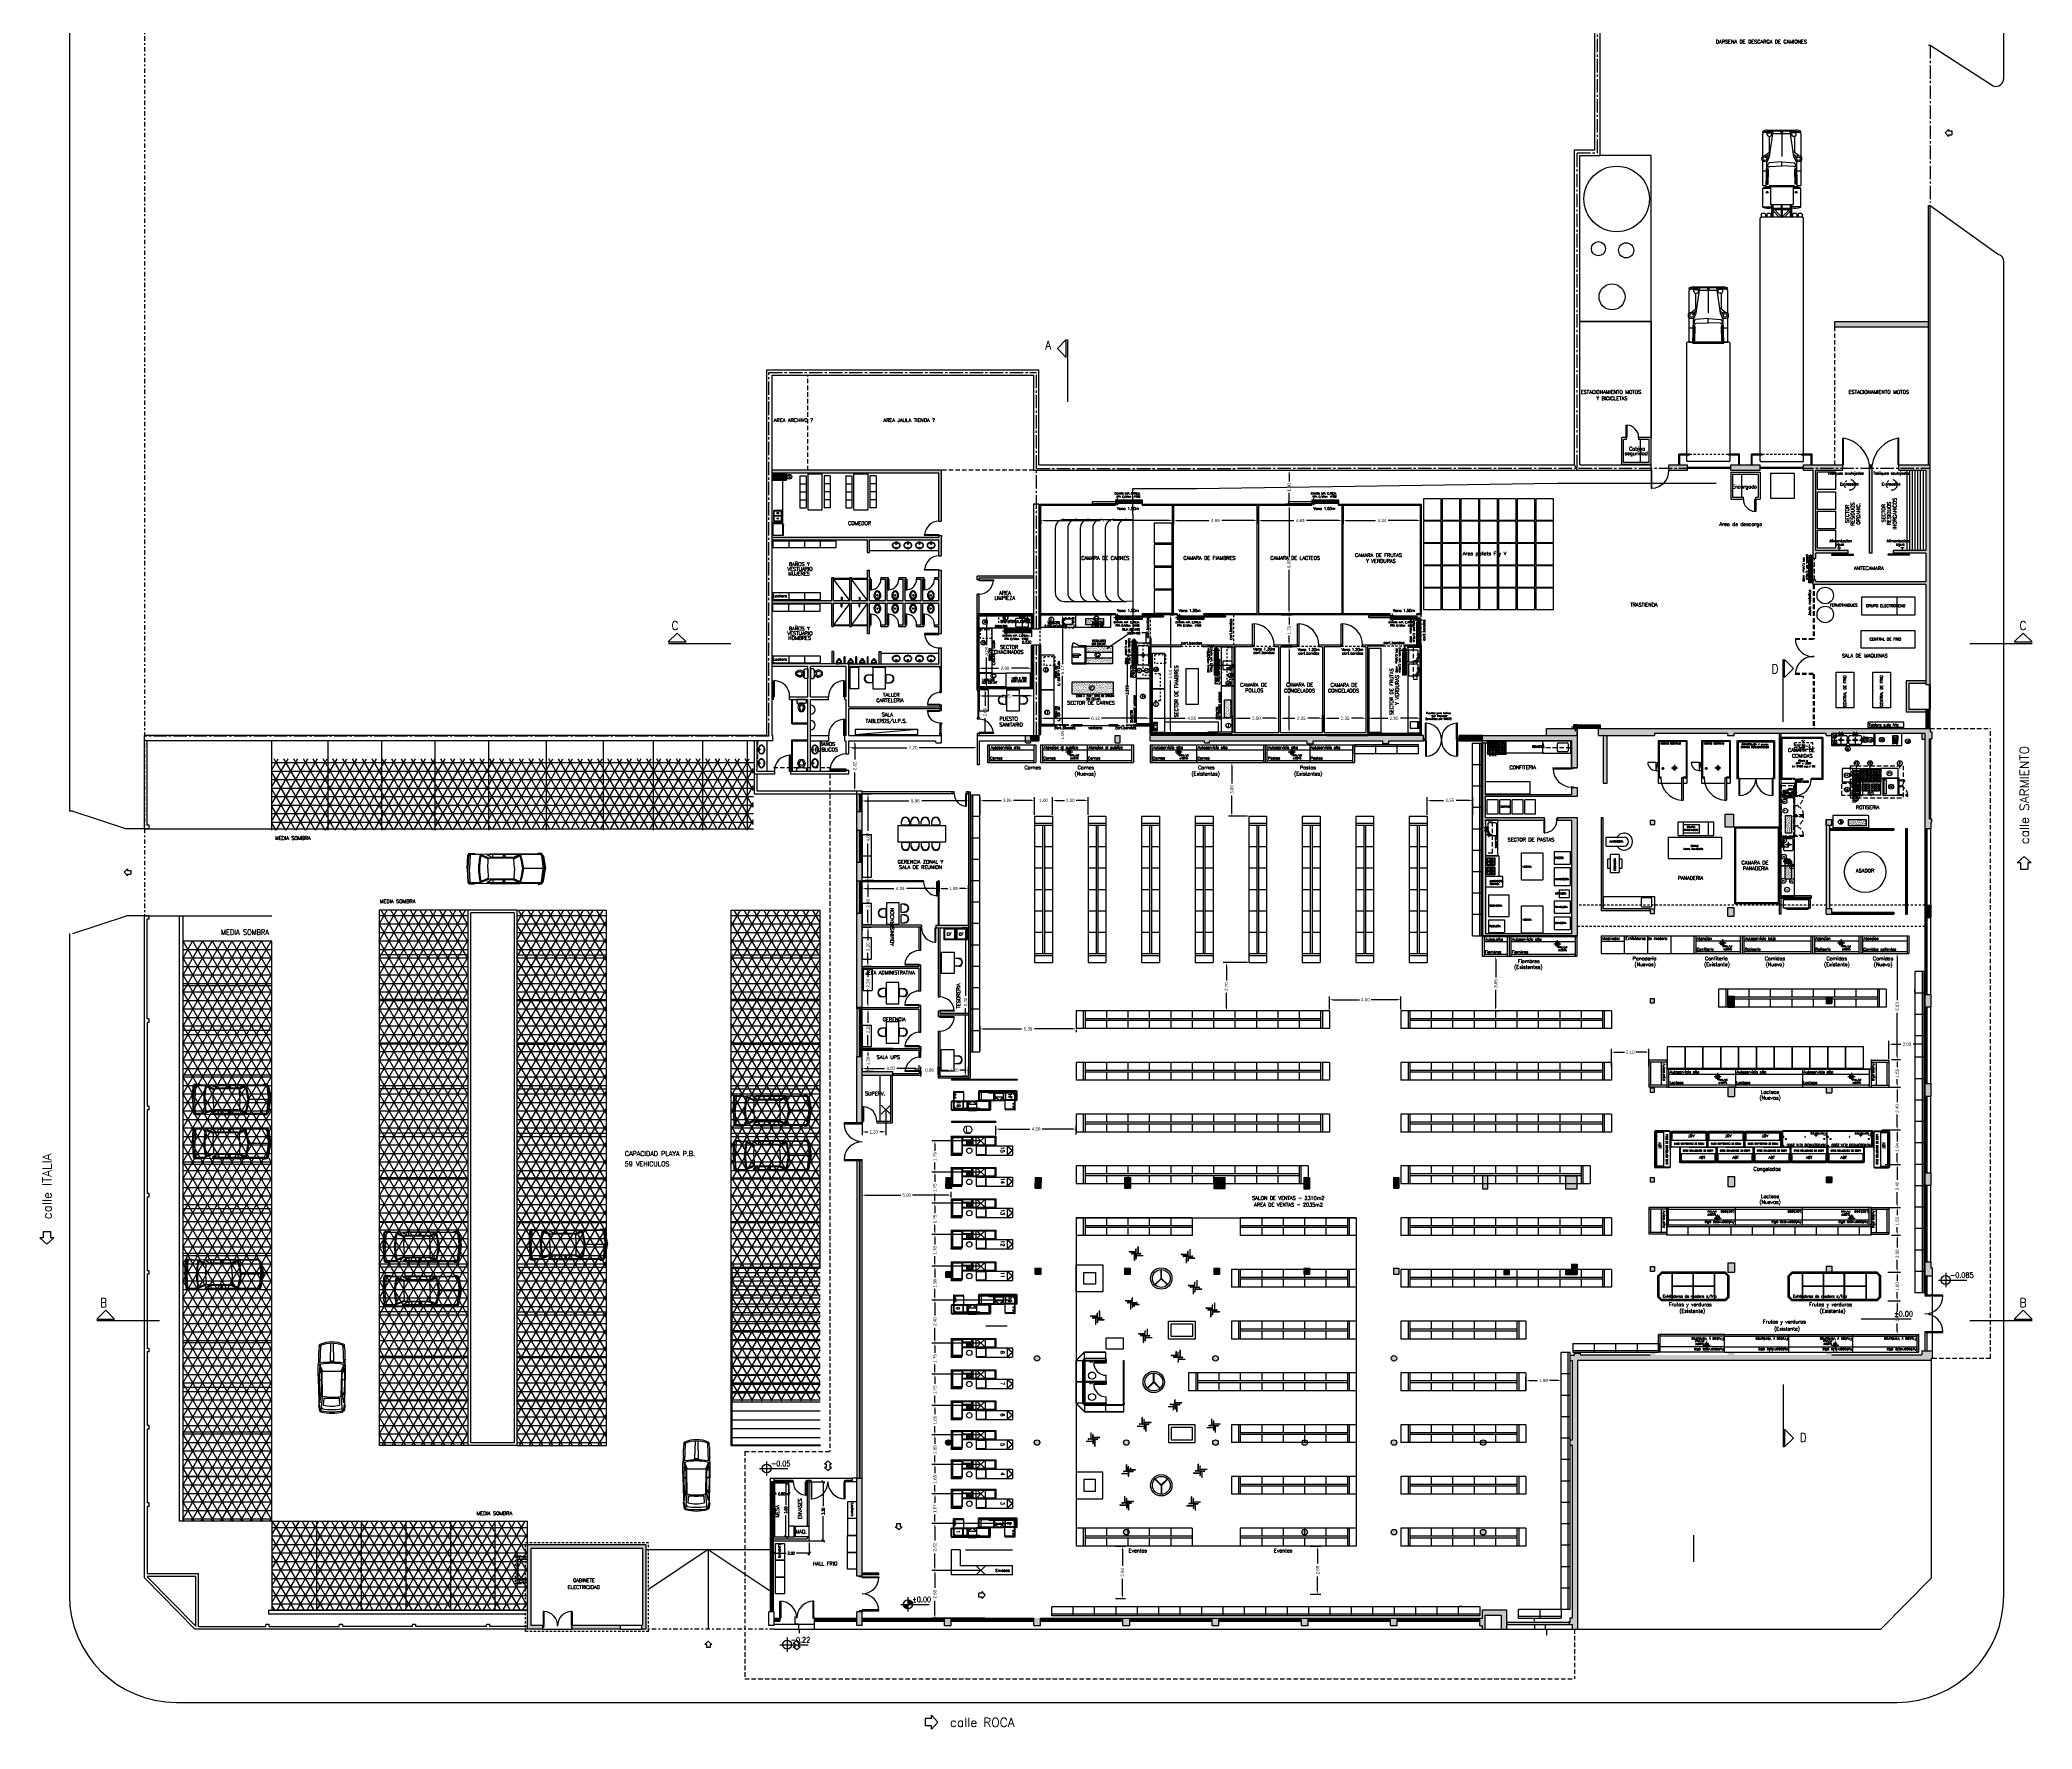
# Model space of a CAD drawing. Header units: metres. Extents: x 95 to 486, y 2972 to 3465.
# Drawn here: x 130.8 to 242.5, y 3176.4 to 3271 of the extents above; entities that cross this region are included whole.
import ezdxf
from ezdxf.enums import TextEntityAlignment as Align

# ---------------------------------------------------------------- set-up
doc = ezdxf.new("R2010")
doc.units = ezdxf.units.M
for name, pattern in [('ACAD_ISO03W100', [30, 12, -18]), ('CENTER2', [1.125, 0.75, -0.125, 0.125, -0.125]), ('DASHDOT', [112.5, 56.25, -28.125, 0, -28.125]), ('DASHDOT2', [0.5, 0.25, -0.125, 0, -0.125]), ('DIVIDE', [1.25, 0.5, -0.25, 0, -0.25, 0, -0.25]), ('HIDDEN', [0.375, 0.25, -0.125]), ('HIDDEN2', [0.1875, 0.125, -0.0625])]:
    doc.linetypes.add(name, pattern=pattern)
for name, color, linetype in [('0_CAMARAS', 4, 'Continuous'), ('0_HOJA-CARATULA', 7, 'Continuous'), ('0_LINEAS-MEDIANERAS', 1, 'DASHDOT2'), ('0_MUROS', 7, 'Continuous'), ('0_PUERTAS-VENTANAS', 3, 'Continuous'), ('0_SANITARIOS', 1, 'Continuous'), ('A_MEDIASOMBRA', 5, 'Continuous'), ('C_COTAS', 5, 'Continuous'), ('E_CHECK-OUTS', 1, 'Continuous'), ('E_EQUIPAMIENTO', 1, 'Continuous'), ('E_EXHIBIDORAS', 1, 'Continuous'), ('E_GONDOLAS', 1, 'Continuous'), ('E_INOXIGAS', 1, 'Continuous'), ('E_PANADERIA', 1, 'Continuous'), ('GAS', 8, 'Continuous'), ('I_AGUA', 160, 'Continuous'), ('I_CAÑEROS', 6, 'Continuous'), ('I_DESAGUES', 224, 'Continuous'), ('I_ELECTRICIDAD', 10, 'Continuous'), ('INO-AGUA', 161, 'Continuous'), ('INO-DESAGUES', 161, 'Continuous'), ('INOXI', 1, 'Continuous'), ('T_ITEMS', 142, 'Continuous'), ('T_TEXTOS', 3, 'Continuous'), ('T_TEXTOS-EQUIPAMIENTO', 5, 'Continuous'), ('XX', 2, 'Continuous')]:
    doc.layers.add(name, color=color, linetype=linetype)
doc.styles.add('COTAS', font='ROMANS.shx', dxfattribs={"width": 0.7})
doc.styles.add('ROMANS', font='romans.shx', dxfattribs={"width": 0.8, "height": 0.15})
doc.styles.add('ROMANS20', font='romans.shx', dxfattribs={"width": 0.9, "height": 2})
doc.dimstyles.new('1EN100', dxfattribs={"dimtxt": 0.15, "dimasz": 0.16, "dimexe": 0.1, "dimexo": 0.09, "dimgap": 0.1, "dimtad": 0, "dimzin": 1, "dimdsep": 46, "dimtxsty": 'ROMANS', "dimblk1": 'OBLIQUE', "dimblk2": 'OBLIQUE', "dimsah": 1, "dimcen": -0.1, "dimclrd": 256, "dimclre": 256, "dimclrt": 256, "dimadec": 0, "dimazin": 0, "dimtfac": 1, "dimtofl": 0, "dimtmove": 1, "dimatfit": 3, "dimldrblk": 'DOT', "dimfxl": 0.1, "dimtolj": 1, "dimtzin": 0, "dimarcsym": 0})
doc.dimstyles.new('ISO-25', dxfattribs={"dimtxt": 0.15, "dimasz": 0.1, "dimexe": 0.2, "dimexo": 0.1, "dimgap": 0.1, "dimtad": 1, "dimtxsty": 'COTAS', "dimblk": 'OPEN90', "dimcen": 0.1, "dimclrd": 9, "dimclre": 9, "dimclrt": 9, "dimadec": 0, "dimazin": 0, "dimtfac": 1, "dimtmove": 0, "dimatfit": 3, "dimldrblk": 'OPEN90', "dimfxl": 1, "dimarcsym": 0})
doc.dimstyles.new('PLANOS', dxfattribs={"dimscale": 0, "dimtxt": 0.12, "dimasz": 0.12, "dimexe": 0.05, "dimexo": 0.02, "dimgap": 0.04, "dimtad": 0, "dimdec": 3, "dimrnd": 0.005, "dimzin": 0, "dimdsep": 46, "dimtxsty": 'ROMANS', "dimcen": 2.5, "dimadec": 0, "dimazin": 0, "dimtfac": 1, "dimtdec": 3, "dimtmove": 2, "dimatfit": 3, "dimfxl": 1, "dimtolj": 1, "dimtzin": 0, "dimarcsym": 0})
doc.dimstyles.get("Standard").update_dxf_attribs({"dimtxt": 0.18, "dimasz": 0.18, "dimexe": 0.18, "dimexo": 0.0625, "dimgap": 0.09, "dimtad": 0, "dimzin": 0, "dimdsep": 46, "dimtxsty": 'Standard', "dimcen": 0.09, "dimadec": 0, "dimazin": 0, "dimtfac": 1, "dimtofl": 0, "dimtmove": 0, "dimatfit": 3, "dimfxl": 1, "dimtolj": 1, "dimtzin": 0, "dimarcsym": 0})
doc.dimstyles.new('STANDARD$0', dxfattribs={"dimtxt": 0.2, "dimasz": 0.18, "dimexe": 0.18, "dimexo": 0.0625, "dimgap": 0.09, "dimtad": 0, "dimzin": 0, "dimdsep": 46, "dimtxsty": 'ROMANS', "dimblk": 'OBLIQUE', "dimsah": 1, "dimcen": 0.09, "dimse1": 1, "dimse2": 1, "dimadec": 0, "dimazin": 0, "dimtfac": 1, "dimtofl": 0, "dimtmove": 0, "dimatfit": 3, "dimldrblk": 'OBLIQUE', "dimfxl": 1, "dimtolj": 1, "dimtzin": 0, "dimarcsym": 0})
pattern_1 = [(0, (-300.57355, 2686.17695), (0, 0.47625), []), (60, (-300.57355, 2686.17695), (-0.4124446, 0.238125), []), (120, (-300.57355, 2686.17695), (-0.4124446, -0.238125), [])]

# ---------------------------------------------------------------- blocks, each defined once
blk = doc.blocks.new('*X149')
at = {"color": 0}
for p, q in [((6.36, 4.8), (6.45, 4.89)), ((6.36, 4.88), (6.38, 4.89)), ((6.36, 4.73), (6.5, 4.88)), ((6.5, 4.74), (6.36, 4.88)), ((6.36, 4.66), (6.5, 4.81)), ((6.5, 4.67), (6.36, 4.81)), ((6.5, 4.6), (6.36, 4.74)), ((6.36, 4.59), (6.5, 4.73)), ((6.5, 4.53), (6.36, 4.67)), ((6.36, 4.52), (6.5, 4.66)), ((6.48, 4.48), (6.36, 4.6)), ((6.41, 4.48), (6.36, 4.53)), ((6.39, 4.48), (6.5, 4.59)), ((6.5, 4.81), (6.42, 4.89)), ((6.46, 4.48), (6.5, 4.52)), ((6.5, 4.88), (6.49, 4.89))]:
    blk.add_line(p, q, dxfattribs=at)
blk = doc.blocks.new('*X148')
at = {"color": 0}
for p, q in [((6.23, 1.85), (6.32, 1.94)), ((6.23, 1.92), (6.25, 1.94)), ((6.34, 1.79), (6.23, 1.9)), ((6.27, 1.79), (6.23, 1.83)), ((6.23, 1.7), (6.31, 1.78)), ((6.23, 1.78), (6.24, 1.78)), ((6.35, 1.64), (6.23, 1.76)), ((6.28, 1.64), (6.23, 1.69)), ((6.24, 1.64), (6.38, 1.78)), ((6.25, 1.79), (6.39, 1.94)), ((6.41, 1.79), (6.27, 1.94)), ((6.42, 1.64), (6.28, 1.78)), ((6.31, 1.64), (6.45, 1.78)), ((6.32, 1.79), (6.46, 1.94)), ((6.48, 1.79), (6.34, 1.94)), ((6.49, 1.64), (6.35, 1.78)), ((6.38, 1.64), (6.52, 1.78)), ((6.39, 1.79), (6.53, 1.94)), ((6.55, 1.79), (6.41, 1.94)), ((6.56, 1.64), (6.42, 1.78)), ((6.45, 1.64), (6.59, 1.78)), ((6.46, 1.79), (6.6, 1.94)), ((6.62, 1.79), (6.48, 1.94)), ((6.63, 1.64), (6.49, 1.78)), ((6.52, 1.64), (6.64, 1.77)), ((6.53, 1.79), (6.64, 1.91)), ((6.64, 1.84), (6.55, 1.94)), ((6.64, 1.7), (6.56, 1.78)), ((6.59, 1.64), (6.64, 1.7)), ((6.6, 1.79), (6.64, 1.84)), ((6.64, 1.91), (6.62, 1.94)), ((6.64, 1.77), (6.63, 1.78))]:
    blk.add_line(p, q, dxfattribs=at)
blk = doc.blocks.new('70X50')
at = {"color": 1}
for p, q in [((0.04, 0), (0, 0)), ((0, -0.04), (0, 0)), ((0.42, -0.18), (0.42, 0.07)), ((0.5, -0.09), (0.5, 0.03)), ((0.59, -0.18), (0.59, 0.08)), ((0, -0.66), (0, -0.7)), ((0.04, -0.7), (0, -0.7)), ((0.34, -0.06), (0.49, -0.06)), ((0.44, -0.03), (0.58, -0.03)), ((0.52, -0.06), (0.67, -0.06)), ((0.63, -0.19), (0.95, -0.19)), ((0.79, -0.02), (0.79, -0.38))]:
    blk.add_line(p, q, dxfattribs=at)
at = {"color": 3}
blk.add_lwpolyline([(0.15, -0.58), (0.15, -0.18, -0.414214), (0.2, -0.13), (0.8, -0.13, -0.414214), (0.85, -0.18), (0.85, -0.58, -0.414214), (0.8, -0.63), (0.2, -0.63, -0.414214)], format="xyb", close=True, dxfattribs=at)
at = {"color": 4, "const_width": 0.0407}
blk.add_lwpolyline([(0.4, -0.06, 1), (0.44, -0.06, 1)], format="xyb", close=True, dxfattribs=at)
at = {"color": 4, "const_width": 0.008}
for points in [[(0.85, -0.14), (0.73, -0.24)], [(0.74, -0.14), (0.85, -0.24)]]:
    blk.add_lwpolyline(points, dxfattribs=at)
at = {"color": 4}
for centre, radius in [((0.59, -0.06), 0.0407), ((0.79, -0.19), 0.0764)]:
    blk.add_circle(centre, radius, dxfattribs=at)
at = {"color": 2}
blk.add_circle((0.79, -0.19), 0.05, dxfattribs=at)
blk = doc.blocks.new('AF')
at = {"color": 1}
for p, q in [((-106, 0), (112, 0)), ((0, -173), (0, 192))]:
    blk.add_line(p, q, dxfattribs=at)
blk.add_circle((0, 0), 58.2)
blk = doc.blocks.new('AC')
at = {"color": 1}
for p, q in [((-106, 0), (101, 0)), ((0, -173), (0, 180))]:
    blk.add_line(p, q, dxfattribs=at)
at = {"const_width": 58.2}
blk.add_lwpolyline([(-29, 0, 1), (29, 0, 1)], format="xyb", close=True, dxfattribs=at)
blk = doc.blocks.new('DES')
at = {"color": 1}
for p, q in [((-167, 0), (159, 0)), ((-4, 173), (-4, -192))]:
    blk.add_line(p, q, dxfattribs=at)
at = {"const_width": 8}
for points in [[(51, 53), (-59, -53)], [(-57, 55), (53, -51)]]:
    blk.add_lwpolyline(points, dxfattribs=at)
blk.add_circle((-4, 0), 76.4)
blk = doc.blocks.new('PILETACOCINA')
at = {"color": 1}
for p, q in [((6.33, -1.46), (6.33, -1.86)), ((6.36, -1.43), (6.92, -1.43)), ((6.36, -1.49), (6.36, -1.83)), ((6.36, -1.89), (6.92, -1.89)), ((6.38, -1.46), (6.6, -1.46)), ((6.38, -1.86), (6.6, -1.86)), ((6.63, -1.49), (6.63, -1.83)), ((6.65, -1.49), (6.65, -1.83)), ((6.68, -1.46), (6.9, -1.46)), ((6.68, -1.86), (6.9, -1.86)), ((6.92, -1.49), (6.92, -1.83)), ((6.95, -1.46), (6.95, -1.86))]:
    blk.add_line(p, q, dxfattribs=at)
for centre, radius in [((6.49, -1.65), 0.0314), ((6.49, -1.65), 0.021), ((6.79, -1.65), 0.0524), ((6.79, -1.65), 0.0419)]:
    blk.add_circle(centre, radius, dxfattribs=at)
for centre, start, end in [((6.36, -1.46), 90, 180), ((6.36, -1.86), 180, 270), ((6.38, -1.49), 90, 180), ((6.38, -1.83), 180, 270), ((6.6, -1.49), 360, 90), ((6.6, -1.83), 270, 360), ((6.68, -1.49), 90, 180), ((6.68, -1.83), 180, 270), ((6.9, -1.49), 360, 90), ((6.9, -1.83), 270, 360), ((6.92, -1.46), 360, 90), ((6.92, -1.86), 270, 360)]:
    blk.add_arc(centre, 0.0262, start, end, dxfattribs=at)
blk = doc.blocks.new('HELADERA')
at = {"color": 1}
for p, q in [((-0.32, 0.24), (0.34, 0.24)), ((-0.32, -0.29), (-0.32, 0.24)), ((-0.29, 0.27), (0.31, 0.27)), ((-0.29, 0.24), (-0.29, 0.27)), ((-0.29, 0.26), (0.31, 0.26)), ((-0.29, 0.25), (0.31, 0.25)), ((0.31, 0.24), (0.31, 0.27)), ((0.34, -0.29), (0.34, 0.24)), ((-0.32, -0.29), (0.34, -0.29)), ((-0.32, -0.3), (0.34, -0.3)), ((-0.32, -0.33), (-0.32, -0.3)), ((-0.32, -0.33), (0.34, -0.33)), ((-0.31, -0.3), (-0.31, -0.29)), ((0.31, -0.34), (0.26, -0.34)), ((0.26, -0.34), (0.26, -0.35)), ((0.26, -0.35), (0.31, -0.35)), ((0.27, -0.34), (0.27, -0.33)), ((0.31, -0.34), (0.31, -0.33)), ((0.31, -0.35), (0.31, -0.34)), ((0.33, -0.3), (0.33, -0.29)), ((0.34, -0.33), (0.34, -0.3))]:
    blk.add_line(p, q, dxfattribs=at)
blk = doc.blocks.new('*D157')
at = {"layer": 'C_COTAS', "color": 0, "lineweight": -2, "transparency": 16777216}
for p, q in [((176.88, 3210.91), (176.88, 3209.65)), ((178.21, 3211.02), (178.21, 3209.65)), ((177.06, 3209.83), (177.21, 3209.83)), ((178.03, 3209.83), (177.87, 3209.83))]:
    blk.add_line(p, q, dxfattribs=at)
at = {"layer": 'C_COTAS', "color": 0, "transparency": 16777216}
for points in [[(177.06, 3209.86), (177.06, 3209.8), (176.88, 3209.83)], [(178.03, 3209.86), (178.03, 3209.8), (178.21, 3209.83)]]:
    blk.add_solid(points, dxfattribs=at)
at = {"layer": 'DEFPOINTS', "color": 0, "transparency": 16777216}
for p in [(176.88, 3210.98), (178.21, 3211.08), (176.88, 3209.83)]:
    blk.add_point(p, dxfattribs=at)
at = {"layer": 'C_COTAS', "color": 0, "transparency": 16777216, "insert": (177.54, 3209.83), "char_height": 0.18, "attachment_point": 5}
blk.add_mtext('\\A1;1.33', dxfattribs=at)
blk = doc.blocks.new('*D158')
at = {"layer": 'C_COTAS', "color": 0, "lineweight": -2, "transparency": 16777216}
for p, q in [((183.54, 3194.5), (180.78, 3194.5)), ((180.96, 3194.32), (180.96, 3194.01)), ((180.96, 3193.03), (180.96, 3193.35)), ((183.54, 3192.85), (180.78, 3192.85))]:
    blk.add_line(p, q, dxfattribs=at)
at = {"layer": 'C_COTAS', "color": 0, "transparency": 16777216}
for points in [[(180.93, 3194.32), (180.99, 3194.32), (180.96, 3194.5)], [(180.93, 3193.03), (180.99, 3193.03), (180.96, 3192.85)]]:
    blk.add_solid(points, dxfattribs=at)
at = {"layer": 'DEFPOINTS', "color": 0, "transparency": 16777216}
for p in [(183.6, 3194.5), (180.96, 3192.85), (183.6, 3192.85)]:
    blk.add_point(p, dxfattribs=at)
at = {"layer": 'C_COTAS', "color": 0, "transparency": 16777216, "insert": (180.96, 3193.68), "char_height": 0.18, "attachment_point": 5, "rotation": 90}
blk.add_mtext('\\A1;1.65', dxfattribs=at)
blk = doc.blocks.new('*D159')
at = {"layer": 'C_COTAS', "color": 0, "lineweight": -2, "transparency": 16777216}
for p, q in [((183.54, 3192.85), (180.78, 3192.85)), ((180.96, 3192.67), (180.96, 3192.36)), ((183.54, 3191.2), (180.78, 3191.2)), ((180.96, 3191.38), (180.96, 3191.7))]:
    blk.add_line(p, q, dxfattribs=at)
at = {"layer": 'C_COTAS', "color": 0, "transparency": 16777216}
for points in [[(180.93, 3192.67), (180.99, 3192.67), (180.96, 3192.85)], [(180.93, 3191.38), (180.99, 3191.38), (180.96, 3191.2)]]:
    blk.add_solid(points, dxfattribs=at)
at = {"layer": 'DEFPOINTS', "color": 0, "transparency": 16777216}
for p in [(183.6, 3192.85), (180.96, 3191.2), (183.6, 3191.2)]:
    blk.add_point(p, dxfattribs=at)
at = {"layer": 'C_COTAS', "color": 0, "transparency": 16777216, "insert": (180.96, 3192.03), "char_height": 0.18, "attachment_point": 5, "rotation": 90}
blk.add_mtext('\\A1;1.65', dxfattribs=at)
blk = doc.blocks.new('*D160')
at = {"layer": 'C_COTAS', "color": 0, "lineweight": -2, "transparency": 16777216}
for p, q in [((183.54, 3202.3), (180.78, 3202.3)), ((180.96, 3202.12), (180.96, 3201.67)), ((185.19, 3200.41), (180.78, 3200.41)), ((180.96, 3200.59), (180.96, 3201.04))]:
    blk.add_line(p, q, dxfattribs=at)
at = {"layer": 'C_COTAS', "color": 0, "transparency": 16777216}
for points in [[(180.93, 3202.12), (180.99, 3202.12), (180.96, 3202.3)], [(180.93, 3200.59), (180.99, 3200.59), (180.96, 3200.41)]]:
    blk.add_solid(points, dxfattribs=at)
at = {"layer": 'DEFPOINTS', "color": 0, "transparency": 16777216}
for p in [(183.6, 3202.3), (180.96, 3200.41), (185.25, 3200.41)]:
    blk.add_point(p, dxfattribs=at)
at = {"layer": 'C_COTAS', "color": 0, "transparency": 16777216, "insert": (180.96, 3201.35), "char_height": 0.18, "attachment_point": 5, "rotation": 90}
blk.add_mtext('\\A1;1.90', dxfattribs=at)
blk = doc.blocks.new('*D161')
at = {"layer": 'C_COTAS', "color": 0, "lineweight": -2, "transparency": 16777216}
for p, q in [((183.54, 3205.83), (180.78, 3205.83)), ((180.96, 3205.65), (180.96, 3205.28)), ((180.96, 3204.26), (180.96, 3204.62)), ((183.54, 3204.08), (180.78, 3204.08))]:
    blk.add_line(p, q, dxfattribs=at)
at = {"layer": 'C_COTAS', "color": 0, "transparency": 16777216}
for points in [[(180.93, 3205.65), (180.99, 3205.65), (180.96, 3205.83)], [(180.93, 3204.26), (180.99, 3204.26), (180.96, 3204.08)]]:
    blk.add_solid(points, dxfattribs=at)
at = {"layer": 'DEFPOINTS', "color": 0, "transparency": 16777216}
for p in [(183.6, 3205.83), (180.96, 3204.08), (183.6, 3204.08)]:
    blk.add_point(p, dxfattribs=at)
at = {"layer": 'C_COTAS', "color": 0, "transparency": 16777216, "insert": (180.96, 3204.95), "char_height": 0.18, "attachment_point": 5, "rotation": 90}
blk.add_mtext('\\A1;1.75', dxfattribs=at)
blk = doc.blocks.new('*D162')
at = {"layer": 'C_COTAS', "color": 0, "lineweight": -2, "transparency": 16777216}
for p, q in [((183.54, 3204.08), (180.78, 3204.08)), ((180.96, 3203.9), (180.96, 3203.52)), ((183.54, 3202.3), (180.78, 3202.3)), ((180.96, 3202.48), (180.96, 3202.86))]:
    blk.add_line(p, q, dxfattribs=at)
at = {"layer": 'C_COTAS', "color": 0, "transparency": 16777216}
for points in [[(180.93, 3203.9), (180.99, 3203.9), (180.96, 3204.08)], [(180.93, 3202.48), (180.99, 3202.48), (180.96, 3202.3)]]:
    blk.add_solid(points, dxfattribs=at)
at = {"layer": 'DEFPOINTS', "color": 0, "transparency": 16777216}
for p in [(183.6, 3204.08), (180.96, 3202.3), (183.6, 3202.3)]:
    blk.add_point(p, dxfattribs=at)
at = {"layer": 'C_COTAS', "color": 0, "transparency": 16777216, "insert": (180.96, 3203.19), "char_height": 0.18, "attachment_point": 5, "rotation": 90}
blk.add_mtext('\\A1;1.78', dxfattribs=at)
blk = doc.blocks.new('*D163')
at = {"layer": 'C_COTAS', "color": 0, "lineweight": -2, "transparency": 16777216}
for p, q in [((183.54, 3198), (180.78, 3198)), ((180.96, 3197.82), (180.96, 3197.46)), ((180.96, 3196.43), (180.96, 3196.8)), ((183.54, 3196.25), (180.78, 3196.25))]:
    blk.add_line(p, q, dxfattribs=at)
at = {"layer": 'C_COTAS', "color": 0, "transparency": 16777216}
for points in [[(180.93, 3197.82), (180.99, 3197.82), (180.96, 3198)], [(180.93, 3196.43), (180.99, 3196.43), (180.96, 3196.25)]]:
    blk.add_solid(points, dxfattribs=at)
at = {"layer": 'DEFPOINTS', "color": 0, "transparency": 16777216}
for p in [(183.6, 3198), (180.96, 3196.25), (183.6, 3196.25)]:
    blk.add_point(p, dxfattribs=at)
at = {"layer": 'C_COTAS', "color": 0, "transparency": 16777216, "insert": (180.96, 3197.13), "char_height": 0.18, "attachment_point": 5, "rotation": 90}
blk.add_mtext('\\A1;1.75', dxfattribs=at)
blk = doc.blocks.new('*D164')
at = {"layer": 'C_COTAS', "color": 0, "lineweight": -2, "transparency": 16777216}
for p, q in [((185.19, 3200.41), (180.78, 3200.41)), ((180.96, 3200.23), (180.96, 3199.55)), ((183.54, 3198), (180.78, 3198)), ((180.96, 3198.18), (180.96, 3198.86))]:
    blk.add_line(p, q, dxfattribs=at)
at = {"layer": 'C_COTAS', "color": 0, "transparency": 16777216}
for points in [[(180.93, 3200.23), (180.99, 3200.23), (180.96, 3200.41)], [(180.93, 3198.18), (180.99, 3198.18), (180.96, 3198)]]:
    blk.add_solid(points, dxfattribs=at)
at = {"layer": 'DEFPOINTS', "color": 0, "transparency": 16777216}
for p in [(185.25, 3200.41), (180.96, 3198), (183.6, 3198)]:
    blk.add_point(p, dxfattribs=at)
at = {"layer": 'C_COTAS', "color": 0, "transparency": 16777216, "insert": (180.96, 3199.2), "char_height": 0.18, "attachment_point": 5, "rotation": 90}
blk.add_mtext('\\A1;2.40', dxfattribs=at)
blk = doc.blocks.new('*D165')
at = {"layer": 'C_COTAS', "color": 0, "lineweight": -2, "transparency": 16777216}
for p, q in [((183.54, 3196.25), (180.78, 3196.25)), ((180.96, 3196.07), (180.96, 3195.71)), ((183.54, 3194.5), (180.78, 3194.5)), ((180.96, 3194.68), (180.96, 3195.05))]:
    blk.add_line(p, q, dxfattribs=at)
at = {"layer": 'C_COTAS', "color": 0, "transparency": 16777216}
for points in [[(180.93, 3196.07), (180.99, 3196.07), (180.96, 3196.25)], [(180.93, 3194.68), (180.99, 3194.68), (180.96, 3194.5)]]:
    blk.add_solid(points, dxfattribs=at)
at = {"layer": 'DEFPOINTS', "color": 0, "transparency": 16777216}
for p in [(183.6, 3196.25), (180.96, 3194.5), (183.6, 3194.5)]:
    blk.add_point(p, dxfattribs=at)
at = {"layer": 'C_COTAS', "color": 0, "transparency": 16777216, "insert": (180.96, 3195.38), "char_height": 0.18, "attachment_point": 5, "rotation": 90}
blk.add_mtext('\\A1;1.75', dxfattribs=at)
blk = doc.blocks.new('*D166')
at = {"layer": 'C_COTAS', "color": 0, "lineweight": -2, "transparency": 16777216}
for p, q in [((183.54, 3191.2), (180.78, 3191.2)), ((180.96, 3191.02), (180.96, 3190.7)), ((180.96, 3189.73), (180.96, 3190.04)), ((183.54, 3189.55), (180.78, 3189.55))]:
    blk.add_line(p, q, dxfattribs=at)
at = {"layer": 'C_COTAS', "color": 0, "transparency": 16777216}
for points in [[(180.93, 3191.02), (180.99, 3191.02), (180.96, 3191.2)], [(180.93, 3189.73), (180.99, 3189.73), (180.96, 3189.55)]]:
    blk.add_solid(points, dxfattribs=at)
at = {"layer": 'DEFPOINTS', "color": 0, "transparency": 16777216}
for p in [(183.6, 3191.2), (180.96, 3189.55), (183.6, 3189.55)]:
    blk.add_point(p, dxfattribs=at)
at = {"layer": 'C_COTAS', "color": 0, "transparency": 16777216, "insert": (180.96, 3190.37), "char_height": 0.18, "attachment_point": 5, "rotation": 90}
blk.add_mtext('\\A1;1.65', dxfattribs=at)
blk = doc.blocks.new('*D167')
at = {"layer": 'C_COTAS', "color": 0, "lineweight": -2, "transparency": 16777216}
for p, q in [((183.54, 3189.55), (180.78, 3189.55)), ((180.96, 3189.37), (180.96, 3189.05)), ((185.17, 3187.88), (180.78, 3187.88)), ((180.96, 3188.06), (180.96, 3188.39))]:
    blk.add_line(p, q, dxfattribs=at)
at = {"layer": 'C_COTAS', "color": 0, "transparency": 16777216}
for points in [[(180.93, 3189.37), (180.99, 3189.37), (180.96, 3189.55)], [(180.93, 3188.06), (180.99, 3188.06), (180.96, 3187.88)]]:
    blk.add_solid(points, dxfattribs=at)
at = {"layer": 'DEFPOINTS', "color": 0, "transparency": 16777216}
for p in [(183.6, 3189.55), (180.96, 3187.88), (185.24, 3187.88)]:
    blk.add_point(p, dxfattribs=at)
at = {"layer": 'C_COTAS', "color": 0, "transparency": 16777216, "insert": (180.96, 3188.72), "char_height": 0.18, "attachment_point": 5, "rotation": 90}
blk.add_mtext('\\A1;1.67', dxfattribs=at)
blk = doc.blocks.new('*D168')
at = {"layer": 'C_COTAS', "color": 0, "lineweight": -2, "transparency": 16777216}
for p, q in [((183.54, 3187.88), (180.78, 3187.88)), ((180.96, 3187.7), (180.96, 3186.93)), ((180.96, 3185.44), (180.96, 3186.21)), ((183.54, 3185.26), (180.78, 3185.26))]:
    blk.add_line(p, q, dxfattribs=at)
at = {"layer": 'C_COTAS', "color": 0, "transparency": 16777216}
for points in [[(180.93, 3187.7), (180.99, 3187.7), (180.96, 3187.88)], [(180.93, 3185.44), (180.99, 3185.44), (180.96, 3185.26)]]:
    blk.add_solid(points, dxfattribs=at)
at = {"layer": 'DEFPOINTS', "color": 0, "transparency": 16777216}
for p in [(183.6, 3187.88), (180.96, 3185.26), (183.6, 3185.26)]:
    blk.add_point(p, dxfattribs=at)
at = {"layer": 'C_COTAS', "color": 0, "transparency": 16777216, "insert": (180.96, 3186.57), "char_height": 0.18, "attachment_point": 5, "rotation": 90}
blk.add_mtext('\\A1;2.62', dxfattribs=at)
blk = doc.blocks.new('*D169')
at = {"layer": 'C_COTAS', "color": 0, "lineweight": -2, "transparency": 16777216}
for p, q in [((183.54, 3185.26), (180.78, 3185.26)), ((180.96, 3185.08), (180.96, 3184.28)), ((180.96, 3182.76), (180.96, 3183.56)), ((183.76, 3182.58), (180.78, 3182.58))]:
    blk.add_line(p, q, dxfattribs=at)
at = {"layer": 'C_COTAS', "color": 0, "transparency": 16777216}
for points in [[(180.93, 3185.08), (180.99, 3185.08), (180.96, 3185.26)], [(180.93, 3182.76), (180.99, 3182.76), (180.96, 3182.58)]]:
    blk.add_solid(points, dxfattribs=at)
at = {"layer": 'DEFPOINTS', "color": 0, "transparency": 16777216}
for p in [(183.6, 3185.26), (180.96, 3182.58), (183.82, 3182.58)]:
    blk.add_point(p, dxfattribs=at)
at = {"layer": 'C_COTAS', "color": 0, "transparency": 16777216, "insert": (180.96, 3183.92), "char_height": 0.18, "attachment_point": 5, "rotation": 90}
blk.add_mtext('\\A1;2.68', dxfattribs=at)
blk = doc.blocks.new('*D170')
at = {"layer": 'C_COTAS', "color": 0, "lineweight": -2, "transparency": 16777216}
for p, q in [((183.54, 3207.58), (180.78, 3207.58)), ((180.96, 3207.4), (180.96, 3207.03)), ((183.54, 3205.83), (180.78, 3205.83)), ((180.96, 3206.01), (180.96, 3206.37))]:
    blk.add_line(p, q, dxfattribs=at)
at = {"layer": 'C_COTAS', "color": 0, "transparency": 16777216}
for points in [[(180.93, 3207.4), (180.99, 3207.4), (180.96, 3207.58)], [(180.93, 3206.01), (180.99, 3206.01), (180.96, 3205.83)]]:
    blk.add_solid(points, dxfattribs=at)
at = {"layer": 'DEFPOINTS', "color": 0, "transparency": 16777216}
for p in [(183.6, 3207.58), (180.96, 3205.83), (183.6, 3205.83)]:
    blk.add_point(p, dxfattribs=at)
at = {"layer": 'C_COTAS', "color": 0, "transparency": 16777216, "insert": (180.96, 3206.7), "char_height": 0.18, "attachment_point": 5, "rotation": 90}
blk.add_mtext('\\A1;1.75', dxfattribs=at)
blk = doc.blocks.new('*D171')
at = {"layer": 'C_COTAS', "color": 0, "lineweight": -2, "transparency": 16777216}
for p, q in [((183.54, 3209.33), (180.78, 3209.33)), ((180.96, 3209.15), (180.96, 3208.78)), ((180.96, 3207.76), (180.96, 3208.12)), ((183.54, 3207.58), (180.78, 3207.58))]:
    blk.add_line(p, q, dxfattribs=at)
at = {"layer": 'C_COTAS', "color": 0, "transparency": 16777216}
for points in [[(180.93, 3209.15), (180.99, 3209.15), (180.96, 3209.33)], [(180.93, 3207.76), (180.99, 3207.76), (180.96, 3207.58)]]:
    blk.add_solid(points, dxfattribs=at)
at = {"layer": 'DEFPOINTS', "color": 0, "transparency": 16777216}
for p in [(183.6, 3209.33), (180.96, 3207.58), (183.6, 3207.58)]:
    blk.add_point(p, dxfattribs=at)
at = {"layer": 'C_COTAS', "color": 0, "transparency": 16777216, "insert": (180.96, 3208.45), "char_height": 0.18, "attachment_point": 5, "rotation": 90}
blk.add_mtext('\\A1;1.75', dxfattribs=at)
blk = doc.blocks.new('SAPLS020')
at = {"linetype": 'ByBlock'}
for p, q in [((-0.63, 0.03), (-0.61, 0.06)), ((-0.6, 0.06), (-0.63, 0.06)), ((-0.25, 0.05), (-0.23, 0.05)), ((-0.23, 0.05), (-0.23, -0.05)), ((-0.2, -0.13), (-0.2, 0.13)), ((-0.63, -0.03), (-0.61, -0.06)), ((-0.6, -0.06), (-0.63, -0.06)), ((-0.23, -0.05), (-0.25, -0.05))]:
    blk.add_line(p, q, dxfattribs=at)
blk.add_lwpolyline([(-0.05, -0.27, 0.414214), (0, -0.22), (0, 0.22, 0.414214), (-0.05, 0.27), (-0.15, 0.27, 0.414214), (-0.2, 0.22), (-0.2, 0.13), (-0.29, 0.13, 0.320465), (-0.5, 0.19, 0.084082), (-0.66, 0.1, 0.442604), (-0.66, 0.08, 0.057779), (-0.65, 0.07, 0.435895), (-0.65, -0.07, 0.057779), (-0.66, -0.08, 0.442604), (-0.66, -0.1, 0.084082), (-0.5, -0.19, 0.320465), (-0.29, -0.13), (-0.2, -0.13), (-0.2, -0.22, 0.414214), (-0.15, -0.27), (-0.05, -0.27)], format="xyb", close=True, dxfattribs=at)
at = {"color": 30, "linetype": 'ByBlock'}
blk.add_lwpolyline([(-0.2, 0.22), (-0.23, 0.22), (-0.23, 0.17), (-0.22, 0.17), (-0.22, 0.2), (-0.2, 0.2)], dxfattribs=at)
at = {"linetype": 'ByBlock'}
for centre, radius, start, end in [((-0.63, 0.11), 0.0508, 237.3897, 270), ((-0.6, 0), 0.0466, 133.6028, 226.3972), ((-0.6, 0.11), 0.0508, 270, 302.0625), ((-0.3, -0.35), 0.496, 109.44, 122.0625), ((-0.44, 0.02), 0.107, 37.1083, 108.1837), ((-0.49, 0), 0.155, 327.7973, 32.2027), ((-0.44, 0.02), 0.183, 13.8834, 37.1083), ((-0.25, 0.06), 0.0127, 193.8834, 270), ((-0.63, -0.11), 0.0508, 90, 121.856), ((-0.6, -0.11), 0.0508, 57.9375, 90), ((-0.3, 0.35), 0.496, 237.9375, 250.56), ((-0.44, -0.02), 0.107, 251.8163, 322.8917), ((-0.44, -0.02), 0.183, 322.8917, 346.1166), ((-0.25, -0.06), 0.0127, 90, 166.1166)]:
    blk.add_arc(centre, radius, start, end, dxfattribs=at)
blk = doc.blocks.new('MM1200360')
for p, q in [((-483, 1215), (-483, 15)), ((-105, 1215), (-483, 1215)), ((-465, 1215), (-465, 15)), ((-105, 15), (-105, 1215)), ((-483, 15), (-105, 15))]:
    blk.add_line(p, q)
for points in [[(-105, 15), (-90, 15), (-90, 1215), (-105, 1215)], [(0, 1200), (-90, 1200), (-90, 1230), (0, 1230)], [(0, 0), (-90, 0), (-90, 30), (0, 30)]]:
    blk.add_lwpolyline(points, close=True)
blk = doc.blocks.new('*D172')
at = {"layer": 'C_COTAS', "color": 0, "lineweight": -2, "transparency": 16777216}
for p, q in [((176.88, 3206.15), (176.88, 3206.47)), ((177.06, 3206.29), (179.05, 3206.29)), ((181.7, 3206.29), (179.71, 3206.29)), ((181.88, 3206.15), (181.88, 3206.47))]:
    blk.add_line(p, q, dxfattribs=at)
at = {"layer": 'C_COTAS', "color": 0, "transparency": 16777216}
for points in [[(177.06, 3206.32), (177.06, 3206.26), (176.88, 3206.29)], [(181.7, 3206.32), (181.7, 3206.26), (181.88, 3206.29)]]:
    blk.add_solid(points, dxfattribs=at)
at = {"layer": 'DEFPOINTS', "color": 0, "transparency": 16777216}
for p in [(176.88, 3206.29), (176.88, 3206.08), (181.88, 3206.08)]:
    blk.add_point(p, dxfattribs=at)
at = {"layer": 'C_COTAS', "color": 0, "transparency": 16777216, "insert": (179.38, 3206.29), "char_height": 0.18, "attachment_point": 5}
blk.add_mtext('\\A1;5.00', dxfattribs=at)
blk = doc.blocks.new('*D173')
at = {"layer": 'C_COTAS', "color": 0, "lineweight": -2, "transparency": 16777216}
for p, q in [((186.37, 3228.41), (186.19, 3228.41)), ((186.55, 3227.59), (186.55, 3228.59)), ((187.55, 3227.59), (187.55, 3228.59)), ((187.73, 3228.41), (187.91, 3228.41))]:
    blk.add_line(p, q, dxfattribs=at)
at = {"layer": 'C_COTAS', "color": 0, "transparency": 16777216}
for points in [[(186.37, 3228.44), (186.37, 3228.38), (186.55, 3228.41)], [(187.73, 3228.44), (187.73, 3228.38), (187.55, 3228.41)]]:
    blk.add_solid(points, dxfattribs=at)
at = {"layer": 'DEFPOINTS', "color": 0, "transparency": 16777216}
for p in [(187.55, 3228.41), (186.55, 3227.52), (187.55, 3227.52)]:
    blk.add_point(p, dxfattribs=at)
at = {"layer": 'C_COTAS', "color": 0, "transparency": 16777216, "insert": (187.05, 3228.41), "char_height": 0.18, "attachment_point": 5}
blk.add_mtext('\\A1;1.00', dxfattribs=at)
blk = doc.blocks.new('*D174')
at = {"layer": 'C_COTAS', "color": 0, "lineweight": -2, "transparency": 16777216}
for p, q in [((187.55, 3227.59), (187.55, 3228.59)), ((187.73, 3228.41), (188.22, 3228.41)), ((189.37, 3228.41), (188.88, 3228.41)), ((189.55, 3227.59), (189.55, 3228.59))]:
    blk.add_line(p, q, dxfattribs=at)
at = {"layer": 'C_COTAS', "color": 0, "transparency": 16777216}
for points in [[(187.73, 3228.44), (187.73, 3228.38), (187.55, 3228.41)], [(189.37, 3228.44), (189.37, 3228.38), (189.55, 3228.41)]]:
    blk.add_solid(points, dxfattribs=at)
at = {"layer": 'DEFPOINTS', "color": 0, "transparency": 16777216}
for p in [(189.55, 3228.41), (187.55, 3227.52), (189.55, 3227.52)]:
    blk.add_point(p, dxfattribs=at)
at = {"layer": 'C_COTAS', "color": 0, "transparency": 16777216, "insert": (188.55, 3228.41), "char_height": 0.18, "attachment_point": 5}
blk.add_mtext('\\A1;2.00', dxfattribs=at)
blk = doc.blocks.new('*D175')
at = {"layer": 'C_COTAS', "color": 0, "lineweight": -2, "transparency": 16777216}
for p, q in [((183.49, 3227.59), (183.49, 3228.59)), ((183.67, 3228.41), (184.67, 3228.41)), ((186.37, 3228.41), (185.36, 3228.41)), ((186.55, 3227.59), (186.55, 3228.59))]:
    blk.add_line(p, q, dxfattribs=at)
at = {"layer": 'C_COTAS', "color": 0, "transparency": 16777216}
for points in [[(183.67, 3228.44), (183.67, 3228.38), (183.49, 3228.41)], [(186.37, 3228.44), (186.37, 3228.38), (186.55, 3228.41)]]:
    blk.add_solid(points, dxfattribs=at)
at = {"layer": 'DEFPOINTS', "color": 0, "transparency": 16777216}
for p in [(183.49, 3228.41), (183.49, 3227.52), (186.55, 3227.52)]:
    blk.add_point(p, dxfattribs=at)
at = {"layer": 'C_COTAS', "color": 0, "transparency": 16777216, "insert": (185.02, 3228.41), "char_height": 0.18, "attachment_point": 5}
blk.add_mtext('\\A1;3.06', dxfattribs=at)
blk = doc.blocks.new('*D176')
at = {"layer": 'C_COTAS', "color": 0, "lineweight": -2, "transparency": 16777216}
for p, q in [((208.55, 3227.59), (208.55, 3228.59)), ((208.73, 3228.41), (209.46, 3228.41)), ((210.92, 3228.41), (210.18, 3228.41)), ((211.1, 3227.59), (211.1, 3228.59))]:
    blk.add_line(p, q, dxfattribs=at)
at = {"layer": 'C_COTAS', "color": 0, "transparency": 16777216}
for points in [[(208.73, 3228.44), (208.73, 3228.38), (208.55, 3228.41)], [(210.92, 3228.44), (210.92, 3228.38), (211.1, 3228.41)]]:
    blk.add_solid(points, dxfattribs=at)
at = {"layer": 'DEFPOINTS', "color": 0, "transparency": 16777216}
for p in [(211.1, 3228.41), (208.55, 3227.52), (211.1, 3227.52)]:
    blk.add_point(p, dxfattribs=at)
at = {"layer": 'C_COTAS', "color": 0, "transparency": 16777216, "insert": (209.82, 3228.41), "char_height": 0.18, "attachment_point": 5}
blk.add_mtext('\\A1;2.55', dxfattribs=at)
blk = doc.blocks.new('*D177')
at = {"layer": 'C_COTAS', "color": 0, "lineweight": -2, "transparency": 16777216}
for p, q in [((198.48, 3230.52), (197.42, 3230.52)), ((197.6, 3230.34), (197.6, 3229.35)), ((197.6, 3227.7), (197.6, 3228.69)), ((198.48, 3227.52), (197.42, 3227.52))]:
    blk.add_line(p, q, dxfattribs=at)
at = {"layer": 'C_COTAS', "color": 0, "transparency": 16777216}
for points in [[(197.57, 3230.34), (197.63, 3230.34), (197.6, 3230.52)], [(197.57, 3227.7), (197.63, 3227.7), (197.6, 3227.52)]]:
    blk.add_solid(points, dxfattribs=at)
at = {"layer": 'DEFPOINTS', "color": 0, "transparency": 16777216}
for p in [(197.6, 3230.52), (198.55, 3230.52), (198.55, 3227.52)]:
    blk.add_point(p, dxfattribs=at)
at = {"layer": 'C_COTAS', "color": 0, "transparency": 16777216, "insert": (197.6, 3229.02), "char_height": 0.18, "attachment_point": 5, "rotation": 90}
blk.add_mtext('\\A1;3.00', dxfattribs=at)
blk = doc.blocks.new('*D178')
at = {"layer": 'C_COTAS', "color": 0, "lineweight": -2, "transparency": 16777216}
for p, q in [((198.48, 3219.32), (197.12, 3219.32)), ((197.3, 3219.14), (197.3, 3218.32)), ((197.3, 3216.8), (197.3, 3217.63)), ((198.18, 3216.62), (197.12, 3216.62))]:
    blk.add_line(p, q, dxfattribs=at)
at = {"layer": 'C_COTAS', "color": 0, "transparency": 16777216}
for points in [[(197.27, 3219.14), (197.33, 3219.14), (197.3, 3219.32)], [(197.27, 3216.8), (197.33, 3216.8), (197.3, 3216.62)]]:
    blk.add_solid(points, dxfattribs=at)
at = {"layer": 'DEFPOINTS', "color": 0, "transparency": 16777216}
for p in [(198.55, 3219.32), (197.3, 3216.62), (198.25, 3216.62)]:
    blk.add_point(p, dxfattribs=at)
at = {"layer": 'C_COTAS', "color": 0, "transparency": 16777216, "insert": (197.3, 3217.97), "char_height": 0.18, "attachment_point": 5, "rotation": 90}
blk.add_mtext('\\A1;2.70', dxfattribs=at)
blk = doc.blocks.new('*D179')
at = {"layer": 'C_COTAS', "color": 0, "lineweight": -2, "transparency": 16777216}
for p, q in [((184.38, 3209.65), (184.38, 3210.17)), ((188.88, 3209.69), (188.88, 3210.17)), ((184.56, 3209.99), (186.28, 3209.99)), ((188.7, 3209.99), (186.97, 3209.99))]:
    blk.add_line(p, q, dxfattribs=at)
at = {"layer": 'C_COTAS', "color": 0, "transparency": 16777216}
for points in [[(184.56, 3210.02), (184.56, 3209.96), (184.38, 3209.99)], [(188.7, 3210.02), (188.7, 3209.96), (188.88, 3209.99)]]:
    blk.add_solid(points, dxfattribs=at)
at = {"layer": 'DEFPOINTS', "color": 0, "transparency": 16777216}
for p in [(184.38, 3209.58), (188.88, 3209.99), (188.88, 3209.62)]:
    blk.add_point(p, dxfattribs=at)
at = {"layer": 'C_COTAS', "color": 0, "transparency": 16777216, "insert": (186.63, 3209.99), "char_height": 0.18, "attachment_point": 5}
blk.add_mtext('\\A1;4.50', dxfattribs=at)
blk = doc.blocks.new('*D180')
at = {"layer": 'C_COTAS', "color": 0, "lineweight": -2, "transparency": 16777216}
for p, q in [((212.39, 3219.49), (212.39, 3218.49)), ((212.45, 3219.67), (212.57, 3219.67)), ((212.39, 3216.8), (212.39, 3217.8)), ((212.45, 3216.62), (212.57, 3216.62))]:
    blk.add_line(p, q, dxfattribs=at)
at = {"layer": 'C_COTAS', "color": 0, "transparency": 16777216}
for points in [[(212.36, 3219.49), (212.42, 3219.49), (212.39, 3219.67)], [(212.36, 3216.8), (212.42, 3216.8), (212.39, 3216.62)]]:
    blk.add_solid(points, dxfattribs=at)
at = {"layer": 'DEFPOINTS', "color": 0, "transparency": 16777216}
for p in [(212.39, 3219.67), (212.39, 3216.62), (212.39, 3216.62)]:
    blk.add_point(p, dxfattribs=at)
at = {"layer": 'C_COTAS', "color": 0, "transparency": 16777216, "insert": (212.39, 3218.15), "char_height": 0.18, "attachment_point": 5, "rotation": 90}
blk.add_mtext('\\A1;3.05', dxfattribs=at)
blk = doc.blocks.new('*D181')
at = {"layer": 'C_COTAS', "color": 0, "lineweight": -2, "transparency": 16777216}
for p, q in [((234.02, 3212.34), (235.07, 3212.34)), ((234.89, 3212.16), (234.89, 3211.49)), ((234.89, 3210.12), (234.89, 3210.8)), ((234.02, 3209.94), (235.07, 3209.94))]:
    blk.add_line(p, q, dxfattribs=at)
at = {"layer": 'C_COTAS', "color": 0, "transparency": 16777216}
for points in [[(234.86, 3212.16), (234.92, 3212.16), (234.89, 3212.34)], [(234.86, 3210.12), (234.92, 3210.12), (234.89, 3209.94)]]:
    blk.add_solid(points, dxfattribs=at)
at = {"layer": 'DEFPOINTS', "color": 0, "transparency": 16777216}
for p in [(233.96, 3212.34), (233.96, 3209.94), (234.89, 3209.94)]:
    blk.add_point(p, dxfattribs=at)
at = {"layer": 'C_COTAS', "color": 0, "transparency": 16777216, "insert": (234.89, 3211.14), "char_height": 0.18, "attachment_point": 5, "rotation": 90}
blk.add_mtext('\\A1;2.40', dxfattribs=at)
blk = doc.blocks.new('*D182')
at = {"layer": 'C_COTAS', "color": 0, "lineweight": -2, "transparency": 16777216}
for p, q in [((234.22, 3209.94), (235.07, 3209.94)), ((234.89, 3209.76), (234.89, 3209.3)), ((234.22, 3208), (235.07, 3208)), ((234.89, 3208.18), (234.89, 3208.64))]:
    blk.add_line(p, q, dxfattribs=at)
at = {"layer": 'C_COTAS', "color": 0, "transparency": 16777216}
for points in [[(234.86, 3209.76), (234.92, 3209.76), (234.89, 3209.94)], [(234.86, 3208.18), (234.92, 3208.18), (234.89, 3208)]]:
    blk.add_solid(points, dxfattribs=at)
at = {"layer": 'DEFPOINTS', "color": 0, "transparency": 16777216}
for p in [(234.16, 3209.94), (234.16, 3208), (234.89, 3208)]:
    blk.add_point(p, dxfattribs=at)
at = {"layer": 'C_COTAS', "color": 0, "transparency": 16777216, "insert": (234.89, 3208.97), "char_height": 0.18, "attachment_point": 5, "rotation": 90}
blk.add_mtext('\\A1;1.94', dxfattribs=at)
blk = doc.blocks.new('*D183')
at = {"layer": 'C_COTAS', "color": 0, "lineweight": -2, "transparency": 16777216}
for p, q in [((234.22, 3208), (235.07, 3208)), ((234.89, 3207.82), (234.89, 3207.15)), ((234.89, 3205.78), (234.89, 3206.46)), ((234.02, 3205.6), (235.07, 3205.6))]:
    blk.add_line(p, q, dxfattribs=at)
at = {"layer": 'C_COTAS', "color": 0, "transparency": 16777216}
for points in [[(234.86, 3207.82), (234.92, 3207.82), (234.89, 3208)], [(234.86, 3205.78), (234.92, 3205.78), (234.89, 3205.6)]]:
    blk.add_solid(points, dxfattribs=at)
at = {"layer": 'DEFPOINTS', "color": 0, "transparency": 16777216}
for p in [(234.16, 3208), (233.96, 3205.6), (234.89, 3205.6)]:
    blk.add_point(p, dxfattribs=at)
at = {"layer": 'C_COTAS', "color": 0, "transparency": 16777216, "insert": (234.89, 3206.8), "char_height": 0.18, "attachment_point": 5, "rotation": 90}
blk.add_mtext('\\A1;2.40', dxfattribs=at)
blk = doc.blocks.new('*D184')
at = {"layer": 'C_COTAS', "color": 0, "lineweight": -2, "transparency": 16777216}
for p, q in [((234.57, 3204.05), (235.07, 3204.05)), ((234.89, 3203.87), (234.89, 3203.36)), ((234.89, 3202.15), (234.89, 3202.67)), ((234.37, 3201.97), (235.07, 3201.97))]:
    blk.add_line(p, q, dxfattribs=at)
at = {"layer": 'C_COTAS', "color": 0, "transparency": 16777216}
for points in [[(234.86, 3203.87), (234.92, 3203.87), (234.89, 3204.05)], [(234.86, 3202.15), (234.92, 3202.15), (234.89, 3201.97)]]:
    blk.add_solid(points, dxfattribs=at)
at = {"layer": 'DEFPOINTS', "color": 0, "transparency": 16777216}
for p in [(234.51, 3204.05), (234.31, 3201.97), (234.89, 3201.97)]:
    blk.add_point(p, dxfattribs=at)
at = {"layer": 'C_COTAS', "color": 0, "transparency": 16777216, "insert": (234.89, 3203.01), "char_height": 0.18, "attachment_point": 5, "rotation": 90}
blk.add_mtext('\\A1;2.08', dxfattribs=at)
blk = doc.blocks.new('*D185')
at = {"layer": 'C_COTAS', "color": 0, "lineweight": -2, "transparency": 16777216}
for p, q in [((234.37, 3200.37), (235.07, 3200.37)), ((234.89, 3200.19), (234.89, 3199.76)), ((234.89, 3198.66), (234.89, 3199.1)), ((234.37, 3198.48), (235.07, 3198.48))]:
    blk.add_line(p, q, dxfattribs=at)
at = {"layer": 'C_COTAS', "color": 0, "transparency": 16777216}
for points in [[(234.86, 3200.19), (234.92, 3200.19), (234.89, 3200.37)], [(234.86, 3198.66), (234.92, 3198.66), (234.89, 3198.48)]]:
    blk.add_solid(points, dxfattribs=at)
at = {"layer": 'DEFPOINTS', "color": 0, "transparency": 16777216}
for p in [(234.31, 3200.37), (234.31, 3198.48), (234.89, 3198.48)]:
    blk.add_point(p, dxfattribs=at)
at = {"layer": 'C_COTAS', "color": 0, "transparency": 16777216, "insert": (234.89, 3199.43), "char_height": 0.18, "attachment_point": 5, "rotation": 90}
blk.add_mtext('\\A1;1.89', dxfattribs=at)
blk = doc.blocks.new('*D186')
at = {"layer": 'C_COTAS', "color": 0, "lineweight": -2, "transparency": 16777216}
for p, q in [((234.37, 3201.97), (235.07, 3201.97)), ((234.89, 3201.79), (234.89, 3201.49)), ((234.37, 3200.37), (235.07, 3200.37)), ((234.89, 3200.55), (234.89, 3200.86))]:
    blk.add_line(p, q, dxfattribs=at)
at = {"layer": 'C_COTAS', "color": 0, "transparency": 16777216}
for points in [[(234.86, 3201.79), (234.92, 3201.79), (234.89, 3201.97)], [(234.86, 3200.55), (234.92, 3200.55), (234.89, 3200.37)]]:
    blk.add_solid(points, dxfattribs=at)
at = {"layer": 'DEFPOINTS', "color": 0, "transparency": 16777216}
for p in [(234.31, 3201.97), (234.31, 3200.37), (234.89, 3200.37)]:
    blk.add_point(p, dxfattribs=at)
at = {"layer": 'C_COTAS', "color": 0, "transparency": 16777216, "insert": (234.89, 3201.17), "char_height": 0.18, "attachment_point": 5, "rotation": 90}
blk.add_mtext('\\A1;1.60', dxfattribs=at)
blk = doc.blocks.new('*D187')
at = {"layer": 'C_COTAS', "color": 0, "lineweight": -2, "transparency": 16777216}
for p, q in [((234.57, 3213.89), (235.07, 3213.89)), ((234.89, 3213.71), (234.89, 3213.45)), ((234.02, 3212.34), (235.07, 3212.34)), ((234.89, 3212.52), (234.89, 3212.79))]:
    blk.add_line(p, q, dxfattribs=at)
at = {"layer": 'C_COTAS', "color": 0, "transparency": 16777216}
for points in [[(234.86, 3213.71), (234.92, 3213.71), (234.89, 3213.89)], [(234.86, 3212.52), (234.92, 3212.52), (234.89, 3212.34)]]:
    blk.add_solid(points, dxfattribs=at)
at = {"layer": 'DEFPOINTS', "color": 0, "transparency": 16777216}
for p in [(234.51, 3213.89), (234.89, 3213.89), (233.96, 3212.34)]:
    blk.add_point(p, dxfattribs=at)
at = {"layer": 'C_COTAS', "color": 0, "transparency": 16777216, "insert": (234.89, 3213.12), "char_height": 0.18, "attachment_point": 5, "rotation": 90}
blk.add_mtext('\\A1;1.55', dxfattribs=at)
blk = doc.blocks.new('*D188')
at = {"layer": 'C_COTAS', "color": 0, "lineweight": -2, "transparency": 16777216}
for p, q in [((234.02, 3205.6), (235.07, 3205.6)), ((234.89, 3205.42), (234.89, 3205.16)), ((234.57, 3204.05), (235.07, 3204.05)), ((234.89, 3204.23), (234.89, 3204.5))]:
    blk.add_line(p, q, dxfattribs=at)
at = {"layer": 'C_COTAS', "color": 0, "transparency": 16777216}
for points in [[(234.86, 3205.42), (234.92, 3205.42), (234.89, 3205.6)], [(234.86, 3204.23), (234.92, 3204.23), (234.89, 3204.05)]]:
    blk.add_solid(points, dxfattribs=at)
at = {"layer": 'DEFPOINTS', "color": 0, "transparency": 16777216}
for p in [(233.96, 3205.6), (234.51, 3204.05), (234.89, 3204.05)]:
    blk.add_point(p, dxfattribs=at)
at = {"layer": 'C_COTAS', "color": 0, "transparency": 16777216, "insert": (234.89, 3204.83), "char_height": 0.18, "attachment_point": 5, "rotation": 90}
blk.add_mtext('\\A1;1.55', dxfattribs=at)
blk = doc.blocks.new('*D189')
at = {"layer": 'C_COTAS', "color": 0, "lineweight": -2, "transparency": 16777216}
for p, q in [((234.57, 3219.82), (235.07, 3219.82)), ((234.89, 3219.64), (234.89, 3217.22)), ((234.89, 3214.07), (234.89, 3216.5)), ((234.57, 3213.89), (235.07, 3213.89))]:
    blk.add_line(p, q, dxfattribs=at)
at = {"layer": 'C_COTAS', "color": 0, "transparency": 16777216}
for points in [[(234.86, 3219.64), (234.92, 3219.64), (234.89, 3219.82)], [(234.86, 3214.07), (234.92, 3214.07), (234.89, 3213.89)]]:
    blk.add_solid(points, dxfattribs=at)
at = {"layer": 'DEFPOINTS', "color": 0, "transparency": 16777216}
for p in [(234.51, 3219.82), (234.89, 3219.82), (234.51, 3213.89)]:
    blk.add_point(p, dxfattribs=at)
at = {"layer": 'C_COTAS', "color": 0, "transparency": 16777216, "insert": (234.89, 3216.86), "char_height": 0.18, "attachment_point": 5, "rotation": 90}
blk.add_mtext('\\A1;5.93', dxfattribs=at)
blk = doc.blocks.new('*D190')
at = {"layer": 'C_COTAS', "color": 0, "lineweight": -2, "transparency": 16777216}
for p, q in [((186.9, 3244.1), (186.9, 3243.91)), ((187.08, 3244.09), (190.23, 3244.09)), ((194.1, 3244.09), (190.95, 3244.09)), ((194.28, 3244.1), (194.28, 3243.91))]:
    blk.add_line(p, q, dxfattribs=at)
at = {"layer": 'C_COTAS', "color": 0, "transparency": 16777216}
for points in [[(187.08, 3244.12), (187.08, 3244.06), (186.9, 3244.09)], [(194.1, 3244.12), (194.1, 3244.06), (194.28, 3244.09)]]:
    blk.add_solid(points, dxfattribs=at)
at = {"layer": 'DEFPOINTS', "color": 0, "transparency": 16777216}
for p in [(186.9, 3244.16), (194.28, 3244.16), (194.28, 3244.09)]:
    blk.add_point(p, dxfattribs=at)
at = {"layer": 'C_COTAS', "color": 0, "transparency": 16777216, "insert": (190.59, 3244.09), "char_height": 0.18, "attachment_point": 5}
blk.add_mtext('\\A1;7.38', dxfattribs=at)
blk = doc.blocks.new('*D191')
at = {"layer": 'C_COTAS', "color": 0, "lineweight": -2, "transparency": 16777216}
for p, q in [((194.34, 3244.88), (194.34, 3243.91)), ((199.03, 3244.88), (199.03, 3243.91)), ((194.52, 3244.09), (196.32, 3244.09)), ((198.85, 3244.09), (197.04, 3244.09))]:
    blk.add_line(p, q, dxfattribs=at)
at = {"layer": 'C_COTAS', "color": 0, "transparency": 16777216}
for points in [[(194.52, 3244.12), (194.52, 3244.06), (194.34, 3244.09)], [(198.85, 3244.12), (198.85, 3244.06), (199.03, 3244.09)]]:
    blk.add_solid(points, dxfattribs=at)
at = {"layer": 'DEFPOINTS', "color": 0, "transparency": 16777216}
for p in [(194.34, 3244.94), (199.03, 3244.94), (199.03, 3244.09)]:
    blk.add_point(p, dxfattribs=at)
at = {"layer": 'C_COTAS', "color": 0, "transparency": 16777216, "insert": (196.68, 3244.09), "char_height": 0.18, "attachment_point": 5}
blk.add_mtext('\\A1;4.69', dxfattribs=at)
blk = doc.blocks.new('*D192')
at = {"layer": 'C_COTAS', "color": 0, "lineweight": -2, "transparency": 16777216}
for p, q in [((199.09, 3244.88), (199.09, 3243.91)), ((203.78, 3244.88), (203.78, 3243.91)), ((199.27, 3244.09), (201.07, 3244.09)), ((203.6, 3244.09), (201.79, 3244.09))]:
    blk.add_line(p, q, dxfattribs=at)
at = {"layer": 'C_COTAS', "color": 0, "transparency": 16777216}
for points in [[(199.27, 3244.12), (199.27, 3244.06), (199.09, 3244.09)], [(203.6, 3244.12), (203.6, 3244.06), (203.78, 3244.09)]]:
    blk.add_solid(points, dxfattribs=at)
at = {"layer": 'DEFPOINTS', "color": 0, "transparency": 16777216}
for p in [(199.09, 3244.94), (203.78, 3244.94), (203.78, 3244.09)]:
    blk.add_point(p, dxfattribs=at)
at = {"layer": 'C_COTAS', "color": 0, "transparency": 16777216, "insert": (201.43, 3244.09), "char_height": 0.18, "attachment_point": 5}
blk.add_mtext('\\A1;4.69', dxfattribs=at)
blk = doc.blocks.new('*D193')
at = {"layer": 'C_COTAS', "color": 0, "lineweight": -2, "transparency": 16777216}
for p, q in [((203.84, 3244.88), (203.84, 3243.91)), ((208.18, 3244.88), (208.18, 3243.91)), ((204.02, 3244.09), (205.65, 3244.09)), ((208, 3244.09), (206.37, 3244.09))]:
    blk.add_line(p, q, dxfattribs=at)
at = {"layer": 'C_COTAS', "color": 0, "transparency": 16777216}
for points in [[(204.02, 3244.12), (204.02, 3244.06), (203.84, 3244.09)], [(208, 3244.12), (208, 3244.06), (208.18, 3244.09)]]:
    blk.add_solid(points, dxfattribs=at)
at = {"layer": 'DEFPOINTS', "color": 0, "transparency": 16777216}
for p in [(203.84, 3244.94), (208.18, 3244.94), (208.18, 3244.09)]:
    blk.add_point(p, dxfattribs=at)
at = {"layer": 'C_COTAS', "color": 0, "transparency": 16777216, "insert": (206.01, 3244.09), "char_height": 0.18, "attachment_point": 5}
blk.add_mtext('\\A1;4.34', dxfattribs=at)
blk = doc.blocks.new('*D194')
at = {"layer": 'C_COTAS', "color": 0, "lineweight": -2, "transparency": 16777216}
for p, q in [((186.9, 3232.17), (186.9, 3233.19)), ((187.08, 3233.01), (189.63, 3233.01)), ((192.84, 3233.01), (190.29, 3233.01)), ((193.02, 3232.17), (193.02, 3233.19))]:
    blk.add_line(p, q, dxfattribs=at)
at = {"layer": 'C_COTAS', "color": 0, "transparency": 16777216}
for points in [[(187.08, 3233.04), (187.08, 3232.98), (186.9, 3233.01)], [(192.84, 3233.04), (192.84, 3232.98), (193.02, 3233.01)]]:
    blk.add_solid(points, dxfattribs=at)
at = {"layer": 'DEFPOINTS', "color": 0, "transparency": 16777216}
for p in [(193.02, 3233.01), (186.9, 3232.11), (193.02, 3232.11)]:
    blk.add_point(p, dxfattribs=at)
at = {"layer": 'C_COTAS', "color": 0, "transparency": 16777216, "insert": (189.96, 3233.01), "char_height": 0.18, "attachment_point": 5}
blk.add_mtext('\\A1;6.12', dxfattribs=at)
blk = doc.blocks.new('*D195')
at = {"layer": 'C_COTAS', "color": 0, "lineweight": -2, "transparency": 16777216}
for p, q in [((193.08, 3232.23), (193.08, 3233.19)), ((193.26, 3233.01), (194.99, 3233.01)), ((197.45, 3233.01), (195.71, 3233.01)), ((197.63, 3232.23), (197.63, 3233.19))]:
    blk.add_line(p, q, dxfattribs=at)
at = {"layer": 'C_COTAS', "color": 0, "transparency": 16777216}
for points in [[(193.26, 3233.04), (193.26, 3232.98), (193.08, 3233.01)], [(197.45, 3233.04), (197.45, 3232.98), (197.63, 3233.01)]]:
    blk.add_solid(points, dxfattribs=at)
at = {"layer": 'DEFPOINTS', "color": 0, "transparency": 16777216}
for p in [(197.63, 3233.01), (193.08, 3232.17), (197.63, 3232.17)]:
    blk.add_point(p, dxfattribs=at)
at = {"layer": 'C_COTAS', "color": 0, "transparency": 16777216, "insert": (195.35, 3233.01), "char_height": 0.18, "attachment_point": 5}
blk.add_mtext('\\A1;4.55', dxfattribs=at)
blk = doc.blocks.new('*D196')
at = {"layer": 'C_COTAS', "color": 0, "lineweight": -2, "transparency": 16777216}
for p, q in [((197.73, 3232.27), (197.73, 3233.19)), ((197.91, 3233.01), (198.63, 3233.01)), ((200.05, 3233.01), (199.32, 3233.01)), ((200.23, 3232.27), (200.23, 3233.19))]:
    blk.add_line(p, q, dxfattribs=at)
at = {"layer": 'C_COTAS', "color": 0, "transparency": 16777216}
for points in [[(197.91, 3233.04), (197.91, 3232.98), (197.73, 3233.01)], [(200.05, 3233.04), (200.05, 3232.98), (200.23, 3233.01)]]:
    blk.add_solid(points, dxfattribs=at)
at = {"layer": 'DEFPOINTS', "color": 0, "transparency": 16777216}
for p in [(200.23, 3233.01), (197.73, 3232.21), (200.23, 3232.21)]:
    blk.add_point(p, dxfattribs=at)
at = {"layer": 'C_COTAS', "color": 0, "transparency": 16777216, "insert": (198.98, 3233.01), "char_height": 0.18, "attachment_point": 5}
blk.add_mtext('\\A1;2.50', dxfattribs=at)
blk = doc.blocks.new('*D197')
at = {"layer": 'C_COTAS', "color": 0, "lineweight": -2, "transparency": 16777216}
for p, q in [((200.33, 3232.27), (200.33, 3233.19)), ((200.51, 3233.01), (201.14, 3233.01)), ((202.5, 3233.01), (201.86, 3233.01)), ((202.68, 3232.27), (202.68, 3233.19))]:
    blk.add_line(p, q, dxfattribs=at)
at = {"layer": 'C_COTAS', "color": 0, "transparency": 16777216}
for points in [[(200.51, 3233.04), (200.51, 3232.98), (200.33, 3233.01)], [(202.5, 3233.04), (202.5, 3232.98), (202.68, 3233.01)]]:
    blk.add_solid(points, dxfattribs=at)
at = {"layer": 'DEFPOINTS', "color": 0, "transparency": 16777216}
for p in [(202.68, 3233.01), (200.33, 3232.21), (202.68, 3232.21)]:
    blk.add_point(p, dxfattribs=at)
at = {"layer": 'C_COTAS', "color": 0, "transparency": 16777216, "insert": (201.5, 3233.01), "char_height": 0.18, "attachment_point": 5}
blk.add_mtext('\\A1;2.35', dxfattribs=at)
blk = doc.blocks.new('*D198')
at = {"layer": 'C_COTAS', "color": 0, "lineweight": -2, "transparency": 16777216}
for p, q in [((202.78, 3232.27), (202.78, 3233.19)), ((202.96, 3233.01), (203.59, 3233.01)), ((204.95, 3233.01), (204.31, 3233.01)), ((205.13, 3232.27), (205.13, 3233.19))]:
    blk.add_line(p, q, dxfattribs=at)
at = {"layer": 'C_COTAS', "color": 0, "transparency": 16777216}
for points in [[(202.96, 3233.04), (202.96, 3232.98), (202.78, 3233.01)], [(204.95, 3233.04), (204.95, 3232.98), (205.13, 3233.01)]]:
    blk.add_solid(points, dxfattribs=at)
at = {"layer": 'DEFPOINTS', "color": 0, "transparency": 16777216}
for p in [(205.13, 3233.01), (202.78, 3232.21), (205.13, 3232.21)]:
    blk.add_point(p, dxfattribs=at)
at = {"layer": 'C_COTAS', "color": 0, "transparency": 16777216, "insert": (203.95, 3233.01), "char_height": 0.18, "attachment_point": 5}
blk.add_mtext('\\A1;2.35', dxfattribs=at)
blk = doc.blocks.new('*D199')
at = {"layer": 'C_COTAS', "color": 0, "lineweight": -2, "transparency": 16777216}
for p, q in [((205.23, 3232.23), (205.23, 3233.19)), ((205.41, 3233.01), (206.34, 3233.01)), ((208, 3233.01), (207.06, 3233.01)), ((208.18, 3232.23), (208.18, 3233.19))]:
    blk.add_line(p, q, dxfattribs=at)
at = {"layer": 'C_COTAS', "color": 0, "transparency": 16777216}
for points in [[(205.41, 3233.04), (205.41, 3232.98), (205.23, 3233.01)], [(208, 3233.04), (208, 3232.98), (208.18, 3233.01)]]:
    blk.add_solid(points, dxfattribs=at)
at = {"layer": 'DEFPOINTS', "color": 0, "transparency": 16777216}
for p in [(208.18, 3233.01), (205.23, 3232.17), (208.18, 3232.17)]:
    blk.add_point(p, dxfattribs=at)
at = {"layer": 'C_COTAS', "color": 0, "transparency": 16777216, "insert": (206.7, 3233.01), "char_height": 0.18, "attachment_point": 5}
blk.add_mtext('\\A1;2.95', dxfattribs=at)
blk = doc.blocks.new('*D200')
at = {"layer": 'C_COTAS', "color": 0, "lineweight": -2, "transparency": 16777216}
for p, q in [((200.39, 3237.01), (200.99, 3237.01)), ((200.81, 3236.83), (200.81, 3234.95)), ((200.81, 3232.39), (200.81, 3234.26)), ((200.39, 3232.21), (200.99, 3232.21))]:
    blk.add_line(p, q, dxfattribs=at)
at = {"layer": 'C_COTAS', "color": 0, "transparency": 16777216}
for points in [[(200.78, 3236.83), (200.84, 3236.83), (200.81, 3237.01)], [(200.78, 3232.39), (200.84, 3232.39), (200.81, 3232.21)]]:
    blk.add_solid(points, dxfattribs=at)
at = {"layer": 'DEFPOINTS', "color": 0, "transparency": 16777216}
for p in [(200.33, 3237.01), (200.81, 3237.01), (200.33, 3232.21)]:
    blk.add_point(p, dxfattribs=at)
at = {"layer": 'C_COTAS', "color": 0, "transparency": 16777216, "insert": (200.81, 3234.61), "char_height": 0.18, "attachment_point": 5, "rotation": 90}
blk.add_mtext('\\A1;4.80', dxfattribs=at)
blk = doc.blocks.new('*D201')
at = {"layer": 'C_COTAS', "color": 0, "lineweight": -2, "transparency": 16777216}
for p, q in [((200.36, 3238.8), (200.99, 3238.8)), ((200.81, 3238.62), (200.81, 3238.27)), ((200.36, 3237.11), (200.99, 3237.11)), ((200.81, 3237.29), (200.81, 3237.64))]:
    blk.add_line(p, q, dxfattribs=at)
at = {"layer": 'C_COTAS', "color": 0, "transparency": 16777216}
for points in [[(200.78, 3238.62), (200.84, 3238.62), (200.81, 3238.8)], [(200.78, 3237.29), (200.84, 3237.29), (200.81, 3237.11)]]:
    blk.add_solid(points, dxfattribs=at)
at = {"layer": 'DEFPOINTS', "color": 0, "transparency": 16777216}
for p in [(200.3, 3238.8), (200.81, 3238.8), (200.3, 3237.11)]:
    blk.add_point(p, dxfattribs=at)
at = {"layer": 'C_COTAS', "color": 0, "transparency": 16777216, "insert": (200.81, 3237.95), "char_height": 0.18, "attachment_point": 5, "rotation": 90}
blk.add_mtext('\\A1;1.70', dxfattribs=at)
blk = doc.blocks.new('*D202')
at = {"layer": 'C_COTAS', "color": 0, "lineweight": -2, "transparency": 16777216}
for p, q in [((200.75, 3244.94), (200.63, 3244.94)), ((200.81, 3244.76), (200.81, 3242.02)), ((200.81, 3239.04), (200.81, 3241.33)), ((200.75, 3238.86), (200.63, 3238.86))]:
    blk.add_line(p, q, dxfattribs=at)
at = {"layer": 'C_COTAS', "color": 0, "transparency": 16777216}
for points in [[(200.78, 3244.76), (200.84, 3244.76), (200.81, 3244.94)], [(200.78, 3239.04), (200.84, 3239.04), (200.81, 3238.86)]]:
    blk.add_solid(points, dxfattribs=at)
at = {"layer": 'DEFPOINTS', "color": 0, "transparency": 16777216}
for p in [(200.81, 3244.94), (200.81, 3244.94), (200.81, 3238.86)]:
    blk.add_point(p, dxfattribs=at)
at = {"layer": 'C_COTAS', "color": 0, "transparency": 16777216, "insert": (200.8, 3241.67), "char_height": 0.18, "attachment_point": 5, "rotation": 90}
blk.add_mtext('\\A1;6.08', dxfattribs=at)
blk = doc.blocks.new('*D203')
at = {"layer": 'C_COTAS', "color": 0, "lineweight": -2, "transparency": 16777216}
for p, q in [((200.75, 3246.9), (200.63, 3246.9)), ((200.81, 3246.72), (200.81, 3246.27)), ((200.75, 3245), (200.63, 3245)), ((200.81, 3245.18), (200.81, 3245.64))]:
    blk.add_line(p, q, dxfattribs=at)
at = {"layer": 'C_COTAS', "color": 0, "transparency": 16777216}
for points in [[(200.78, 3246.72), (200.84, 3246.72), (200.81, 3246.9)], [(200.78, 3245.18), (200.84, 3245.18), (200.81, 3245)]]:
    blk.add_solid(points, dxfattribs=at)
at = {"layer": 'DEFPOINTS', "color": 0, "transparency": 16777216}
for p in [(200.81, 3246.9), (200.81, 3246.9), (200.81, 3245)]:
    blk.add_point(p, dxfattribs=at)
at = {"layer": 'C_COTAS', "color": 0, "transparency": 16777216, "insert": (200.81, 3245.95), "char_height": 0.18, "attachment_point": 5, "rotation": 90}
blk.add_mtext('\\A1;1.90', dxfattribs=at)
blk = doc.blocks.new('*D204')
at = {"layer": 'C_COTAS', "color": 0, "lineweight": -2, "transparency": 16777216}
for p, q in [((188.11, 3232.75), (188.11, 3232.93)), ((188.13, 3232.57), (188.29, 3232.57)), ((188.11, 3231.34), (188.11, 3231.16)), ((188.13, 3231.52), (188.29, 3231.52))]:
    blk.add_line(p, q, dxfattribs=at)
at = {"layer": 'C_COTAS', "color": 0, "transparency": 16777216}
for points in [[(188.08, 3232.75), (188.14, 3232.75), (188.11, 3232.57)], [(188.08, 3231.34), (188.14, 3231.34), (188.11, 3231.52)]]:
    blk.add_solid(points, dxfattribs=at)
at = {"layer": 'DEFPOINTS', "color": 0, "transparency": 16777216}
for p in [(188.07, 3232.57), (188.11, 3232.57), (188.07, 3231.52)]:
    blk.add_point(p, dxfattribs=at)
at = {"layer": 'C_COTAS', "color": 0, "transparency": 16777216, "insert": (188.11, 3232.05), "char_height": 0.18, "attachment_point": 5, "rotation": 90}
blk.add_mtext('\\A1;1.05', dxfattribs=at)
blk = doc.blocks.new('*D205')
at = {"layer": 'C_COTAS', "color": 0, "lineweight": -2, "transparency": 16777216}
for p, q in [((188.44, 3238.8), (187.93, 3238.8)), ((188.11, 3238.62), (188.11, 3236.05)), ((188.11, 3232.81), (188.11, 3235.39)), ((188.44, 3232.63), (187.93, 3232.63))]:
    blk.add_line(p, q, dxfattribs=at)
at = {"layer": 'C_COTAS', "color": 0, "transparency": 16777216}
for points in [[(188.08, 3238.62), (188.14, 3238.62), (188.11, 3238.8)], [(188.08, 3232.81), (188.14, 3232.81), (188.11, 3232.63)]]:
    blk.add_solid(points, dxfattribs=at)
at = {"layer": 'DEFPOINTS', "color": 0, "transparency": 16777216}
for p in [(188.11, 3238.8), (188.51, 3238.8), (188.51, 3232.63)]:
    blk.add_point(p, dxfattribs=at)
at = {"layer": 'C_COTAS', "color": 0, "transparency": 16777216, "insert": (188.11, 3235.72), "char_height": 0.18, "attachment_point": 5, "rotation": 90}
blk.add_mtext('\\A1;6.17', dxfattribs=at)
blk = doc.blocks.new('*D206')
at = {"layer": 'C_COTAS', "color": 0, "lineweight": -2, "transparency": 16777216}
for p, q in [((194.15, 3238.8), (194.34, 3238.8)), ((194.16, 3238.62), (194.16, 3235.84)), ((194.16, 3232.35), (194.16, 3235.12)), ((194.15, 3232.17), (194.34, 3232.17))]:
    blk.add_line(p, q, dxfattribs=at)
at = {"layer": 'C_COTAS', "color": 0, "transparency": 16777216}
for points in [[(194.13, 3238.62), (194.19, 3238.62), (194.16, 3238.8)], [(194.13, 3232.35), (194.19, 3232.35), (194.16, 3232.17)]]:
    blk.add_solid(points, dxfattribs=at)
at = {"layer": 'DEFPOINTS', "color": 0, "transparency": 16777216}
for p in [(194.09, 3238.8), (194.16, 3238.8), (194.09, 3232.17)]:
    blk.add_point(p, dxfattribs=at)
at = {"layer": 'C_COTAS', "color": 0, "transparency": 16777216, "insert": (194.16, 3235.48), "char_height": 0.18, "attachment_point": 5, "rotation": 90}
blk.add_mtext('\\A1;6.64', dxfattribs=at)
blk = doc.blocks.new('*D207')
at = {"layer": 'C_COTAS', "color": 0, "lineweight": -2, "transparency": 16777216}
for p, q in [((183.46, 3238.8), (184.04, 3238.8)), ((183.86, 3238.62), (183.86, 3237.1)), ((183.86, 3234.89), (183.86, 3236.41)), ((183.46, 3234.71), (184.04, 3234.71))]:
    blk.add_line(p, q, dxfattribs=at)
at = {"layer": 'C_COTAS', "color": 0, "transparency": 16777216}
for points in [[(183.83, 3238.62), (183.89, 3238.62), (183.86, 3238.8)], [(183.83, 3234.89), (183.89, 3234.89), (183.86, 3234.71)]]:
    blk.add_solid(points, dxfattribs=at)
at = {"layer": 'DEFPOINTS', "color": 0, "transparency": 16777216}
for p in [(183.4, 3238.8), (183.86, 3238.8), (183.4, 3234.71)]:
    blk.add_point(p, dxfattribs=at)
at = {"layer": 'C_COTAS', "color": 0, "transparency": 16777216, "insert": (183.86, 3236.76), "char_height": 0.18, "attachment_point": 5, "rotation": 90}
blk.add_mtext('\\A1;4.09', dxfattribs=at)
blk = doc.blocks.new('*D208')
at = {"layer": 'C_COTAS', "color": 0, "lineweight": -2, "transparency": 16777216}
for p, q in [((183.4, 3234.78), (183.4, 3235.99)), ((183.58, 3235.81), (184.53, 3235.81)), ((186.2, 3235.81), (185.25, 3235.81)), ((186.38, 3234.78), (186.38, 3235.99))]:
    blk.add_line(p, q, dxfattribs=at)
at = {"layer": 'C_COTAS', "color": 0, "transparency": 16777216}
for points in [[(183.58, 3235.84), (183.58, 3235.78), (183.4, 3235.81)], [(186.2, 3235.84), (186.2, 3235.78), (186.38, 3235.81)]]:
    blk.add_solid(points, dxfattribs=at)
at = {"layer": 'DEFPOINTS', "color": 0, "transparency": 16777216}
for p in [(186.38, 3235.81), (183.4, 3234.71), (186.38, 3234.71)]:
    blk.add_point(p, dxfattribs=at)
at = {"layer": 'C_COTAS', "color": 0, "transparency": 16777216, "insert": (184.89, 3235.81), "char_height": 0.18, "attachment_point": 5}
blk.add_mtext('\\A1;2.98', dxfattribs=at)
blk = doc.blocks.new('*D209')
at = {"layer": 'C_COTAS', "color": 0, "lineweight": -2, "transparency": 16777216}
for p, q in [((203.08, 3216.69), (203.08, 3217.42)), ((203.26, 3217.24), (204.75, 3217.24)), ((206.9, 3217.24), (205.41, 3217.24)), ((207.08, 3216.69), (207.08, 3217.42))]:
    blk.add_line(p, q, dxfattribs=at)
at = {"layer": 'C_COTAS', "color": 0, "transparency": 16777216}
for points in [[(203.26, 3217.27), (203.26, 3217.21), (203.08, 3217.24)], [(206.9, 3217.27), (206.9, 3217.21), (207.08, 3217.24)]]:
    blk.add_solid(points, dxfattribs=at)
at = {"layer": 'DEFPOINTS', "color": 0, "transparency": 16777216}
for p in [(203.08, 3217.24), (203.08, 3216.62), (207.08, 3216.62)]:
    blk.add_point(p, dxfattribs=at)
at = {"layer": 'C_COTAS', "color": 0, "transparency": 16777216, "insert": (205.08, 3217.24), "char_height": 0.18, "attachment_point": 5}
blk.add_mtext('\\A1;4.00', dxfattribs=at)
blk = doc.blocks.new('*D210')
at = {"layer": 'C_COTAS', "color": 0, "lineweight": -2, "transparency": 16777216}
for p, q in [((234.43, 3213.91), (234.43, 3214.93)), ((234.61, 3214.75), (235.09, 3214.75)), ((236.27, 3214.75), (235.78, 3214.75)), ((236.45, 3213.91), (236.45, 3214.93))]:
    blk.add_line(p, q, dxfattribs=at)
at = {"layer": 'C_COTAS', "color": 0, "transparency": 16777216}
for points in [[(234.61, 3214.78), (234.61, 3214.72), (234.43, 3214.75)], [(236.27, 3214.78), (236.27, 3214.72), (236.45, 3214.75)]]:
    blk.add_solid(points, dxfattribs=at)
at = {"layer": 'DEFPOINTS', "color": 0, "transparency": 16777216}
for p in [(236.45, 3214.75), (234.43, 3213.84), (236.45, 3213.84)]:
    blk.add_point(p, dxfattribs=at)
at = {"layer": 'C_COTAS', "color": 0, "transparency": 16777216, "insert": (235.44, 3214.75), "char_height": 0.18, "attachment_point": 5}
blk.add_mtext('\\A1;2.02', dxfattribs=at)
blk = doc.blocks.new('*D211')
at = {"layer": 'C_COTAS', "color": 0, "lineweight": -2, "transparency": 16777216}
for p, q in [((218.88, 3213.49), (218.88, 3214.48)), ((219.06, 3214.3), (219.61, 3214.3)), ((220.8, 3214.3), (220.24, 3214.3)), ((220.98, 3213.49), (220.98, 3214.48))]:
    blk.add_line(p, q, dxfattribs=at)
at = {"layer": 'C_COTAS', "color": 0, "transparency": 16777216}
for points in [[(219.06, 3214.33), (219.06, 3214.27), (218.88, 3214.3)], [(220.8, 3214.33), (220.8, 3214.27), (220.98, 3214.3)]]:
    blk.add_solid(points, dxfattribs=at)
at = {"layer": 'DEFPOINTS', "color": 0, "transparency": 16777216}
for p in [(220.98, 3214.3), (218.88, 3213.43), (220.98, 3213.43)]:
    blk.add_point(p, dxfattribs=at)
at = {"layer": 'C_COTAS', "color": 0, "transparency": 16777216, "insert": (219.93, 3214.3), "char_height": 0.18, "attachment_point": 5}
blk.add_mtext('\\A1;2.10', dxfattribs=at)
blk = doc.blocks.new('*D212')
at = {"layer": 'C_COTAS', "color": 0, "lineweight": -2, "transparency": 16777216}
for p, q in [((214.08, 3195.39), (214.08, 3196.08)), ((214.26, 3195.9), (214.74, 3195.9)), ((215.88, 3195.9), (215.4, 3195.9)), ((216.06, 3195.39), (216.06, 3196.08))]:
    blk.add_line(p, q, dxfattribs=at)
at = {"layer": 'C_COTAS', "color": 0, "transparency": 16777216}
for points in [[(214.26, 3195.93), (214.26, 3195.87), (214.08, 3195.9)], [(215.88, 3195.93), (215.88, 3195.87), (216.06, 3195.9)]]:
    blk.add_solid(points, dxfattribs=at)
at = {"layer": 'DEFPOINTS', "color": 0, "transparency": 16777216}
for p in [(216.06, 3195.9), (214.08, 3195.32), (216.06, 3195.32)]:
    blk.add_point(p, dxfattribs=at)
at = {"layer": 'C_COTAS', "color": 0, "transparency": 16777216, "insert": (215.07, 3195.9), "char_height": 0.18, "attachment_point": 5}
blk.add_mtext('\\A1;1.98', dxfattribs=at)
blk = doc.blocks.new('*D213')
at = {"layer": 'C_COTAS', "color": 0, "lineweight": -2, "transparency": 16777216}
for p, q in [((191.09, 3186.62), (191.65, 3186.62)), ((191.47, 3186.44), (191.47, 3185.51)), ((191.47, 3183.86), (191.47, 3184.79)), ((191.09, 3183.68), (191.65, 3183.68))]:
    blk.add_line(p, q, dxfattribs=at)
at = {"layer": 'C_COTAS', "color": 0, "transparency": 16777216}
for points in [[(191.44, 3186.44), (191.5, 3186.44), (191.47, 3186.62)], [(191.44, 3183.86), (191.5, 3183.86), (191.47, 3183.68)]]:
    blk.add_solid(points, dxfattribs=at)
at = {"layer": 'DEFPOINTS', "color": 0, "transparency": 16777216}
for p in [(191.02, 3186.62), (191.02, 3183.68), (191.47, 3183.68)]:
    blk.add_point(p, dxfattribs=at)
at = {"layer": 'C_COTAS', "color": 0, "transparency": 16777216, "insert": (191.47, 3185.15), "char_height": 0.18, "attachment_point": 5, "rotation": 90}
blk.add_mtext('\\A1;2.94', dxfattribs=at)
blk = doc.blocks.new('*D214')
at = {"layer": 'C_COTAS', "color": 0, "lineweight": -2, "transparency": 16777216}
for p, q in [((201.99, 3186.62), (202.59, 3186.62)), ((202.41, 3186.44), (202.41, 3185.64)), ((202.41, 3184.11), (202.41, 3184.92)), ((201.99, 3183.93), (202.59, 3183.93))]:
    blk.add_line(p, q, dxfattribs=at)
at = {"layer": 'C_COTAS', "color": 0, "transparency": 16777216}
for points in [[(202.38, 3186.44), (202.44, 3186.44), (202.41, 3186.62)], [(202.38, 3184.11), (202.44, 3184.11), (202.41, 3183.93)]]:
    blk.add_solid(points, dxfattribs=at)
at = {"layer": 'DEFPOINTS', "color": 0, "transparency": 16777216}
for p in [(201.93, 3186.62), (202.41, 3186.62), (201.93, 3183.93)]:
    blk.add_point(p, dxfattribs=at)
at = {"layer": 'C_COTAS', "color": 0, "transparency": 16777216, "insert": (202.41, 3185.28), "char_height": 0.18, "attachment_point": 5, "rotation": 90}
blk.add_mtext('\\A1;2.69', dxfattribs=at)
blk = doc.blocks.new('AAFF')
at = {"layer": 'I_AGUA', "color": 14}
for p, q in [((0, -0.08), (0, 0.08)), ((-0.08, 0), (0.08, 0))]:
    blk.add_line(p, q, dxfattribs=at)
at = {"layer": 'I_AGUA'}
blk.add_circle((0, 0), 0.0407, dxfattribs=at)
blk = doc.blocks.new('AACC')
at = {"layer": 'I_AGUA'}
h = blk.add_hatch(color=256, dxfattribs=at)
h.paths.add_polyline_path([(0, 0.04), (0, 0), (0.04, 0, 0.414214)])
h.paths.add_polyline_path([(0, 0.04, 0.414214), (-0.04, 0), (0, 0)])
h.paths.add_polyline_path([(0, 0), (-0.04, 0, 0.414214), (0, -0.04)])
h.paths.add_polyline_path([(0.04, 0), (0, 0), (0, -0.04, 0.414214)])
at = {"layer": 'I_AGUA', "color": 14}
for p, q in [((0, -0.08), (0, 0.08)), ((-0.08, 0), (0.08, 0))]:
    blk.add_line(p, q, dxfattribs=at)
at = {"layer": 'I_AGUA'}
blk.add_circle((0, 0), 0.0407, dxfattribs=at)
blk = doc.blocks.new('BALANZA')
at = {"color": 3}
for p, q in [((0, -0.06), (0.35, -0.06)), ((0, -0.08), (0.35, -0.08))]:
    blk.add_line(p, q, dxfattribs=at)
blk.add_lwpolyline([(0, -0.5), (0, 0), (0.35, 0), (0.35, -0.5)], close=True, dxfattribs=at)
blk = doc.blocks.new('A$C607D168B')
at = {"color": 8}
for p, q in [((-0.06, -0.12), (-0.09, -0.12)), ((-0.07, -0.15), (-0.09, -0.14)), ((-0.04, -0.17), (-0.09, -0.19)), ((-0.03, -0.19), (-0.09, -0.21)), ((-0.07, -0.15), (-0.04, -0.16)), ((-0.06, -0.12), (-0.03, -0.13)), ((-0.03, -0.13), (-0.05, -0.08)), ((-0.04, -0.22), (-0.05, -0.24)), ((-0.04, -0.22), (-0.03, -0.2)), ((0, -0.12), (-0.03, -0.07)), ((-0.02, -0.23), (-0.03, -0.26)), ((-0.02, -0.23), (0, -0.21)), ((0.02, -0.09), (0, -0.12)), ((0, -0.21), (0.03, -0.26)), ((0.02, -0.09), (0.03, -0.07)), ((0.04, -0.1), (0.03, -0.13)), ((0.03, -0.13), (0.09, -0.11)), ((0.06, -0.2), (0.03, -0.19)), ((0.03, -0.2), (0.05, -0.25)), ((0.04, -0.1), (0.05, -0.08)), ((0.04, -0.16), (0.09, -0.14)), ((0.07, -0.18), (0.04, -0.17)), ((0.06, -0.2), (0.09, -0.21)), ((0.07, -0.18), (0.09, -0.18))]:
    blk.add_line(p, q, dxfattribs=at)
for centre, radius in [((-0.09, -0.13), 0.003), ((-0.09, -0.13), 0.003), ((-0.09, -0.13), 0.003), ((-0.09, -0.13), 0.003), ((-0.09, -0.13), 0.003), ((-0.09, -0.13), 0.003), ((-0.09, -0.13), 0.003), ((-0.09, -0.13), 0.003), ((-0.09, -0.13), 0.003), ((-0.09, -0.13), 0.003), ((-0.09, -0.13), 0.003), ((-0.09, -0.13), 0.003), ((-0.09, -0.13), 0.003), ((-0.09, -0.13), 0.003), ((-0.09, -0.13), 0.003), ((-0.09, -0.13), 0.003), ((-0.08, -0.13), 0.003), ((-0.08, -0.13), 0.003), ((-0.08, -0.13), 0.003), ((-0.08, -0.13), 0.003), ((-0.08, -0.13), 0.003), ((-0.08, -0.13), 0.003), ((-0.08, -0.13), 0.003), ((-0.08, -0.13), 0.003), ((-0.08, -0.13), 0.003), ((-0.08, -0.13), 0.003), ((-0.08, -0.13), 0.003), ((-0.08, -0.13), 0.003), ((-0.08, -0.13), 0.003), ((-0.08, -0.13), 0.003), ((-0.08, -0.13), 0.003), ((-0.08, -0.13), 0.003), ((-0.09, -0.13), 0.0015), ((-0.09, -0.13), 0.0015), ((-0.09, -0.13), 0.0015), ((-0.09, -0.13), 0.0015), ((-0.09, -0.13), 0.0015), ((-0.09, -0.13), 0.0015), ((-0.09, -0.13), 0.0015), ((-0.09, -0.13), 0.0015), ((-0.09, -0.13), 0.0015), ((-0.09, -0.13), 0.0015), ((-0.09, -0.13), 0.0015), ((-0.09, -0.13), 0.0015), ((-0.09, -0.13), 0.0015), ((-0.09, -0.13), 0.0015), ((-0.09, -0.13), 0.0015), ((-0.09, -0.13), 0.0015), ((-0.08, -0.2), 0.003), ((-0.08, -0.2), 0.003), ((-0.08, -0.2), 0.003), ((-0.08, -0.2), 0.003), ((-0.08, -0.2), 0.003), ((-0.08, -0.2), 0.003), ((-0.08, -0.2), 0.003), ((-0.08, -0.2), 0.003), ((-0.08, -0.2), 0.003), ((-0.08, -0.2), 0.003), ((-0.08, -0.2), 0.003), ((-0.08, -0.2), 0.003), ((-0.08, -0.2), 0.003), ((-0.08, -0.2), 0.003), ((-0.08, -0.2), 0.003), ((-0.08, -0.2), 0.003), ((-0.09, -0.2), 0.0015), ((-0.09, -0.2), 0.0015), ((-0.09, -0.2), 0.0015), ((-0.09, -0.2), 0.0015), ((-0.09, -0.2), 0.0015), ((-0.09, -0.2), 0.0015), ((-0.09, -0.2), 0.0015), ((-0.09, -0.2), 0.0015), ((-0.09, -0.2), 0.0015), ((-0.09, -0.2), 0.0015), ((-0.09, -0.2), 0.0015), ((-0.09, -0.2), 0.0015), ((-0.09, -0.2), 0.0015), ((-0.09, -0.2), 0.0015), ((-0.09, -0.2), 0.0015), ((-0.09, -0.2), 0.0015), ((-0.09, -0.2), 0.003), ((-0.09, -0.2), 0.003), ((-0.09, -0.2), 0.003), ((-0.09, -0.2), 0.003), ((-0.09, -0.2), 0.003), ((-0.09, -0.2), 0.003), ((-0.09, -0.2), 0.003), ((-0.09, -0.2), 0.003), ((-0.09, -0.2), 0.003), ((-0.09, -0.2), 0.003), ((-0.09, -0.2), 0.003), ((-0.09, -0.2), 0.003), ((-0.09, -0.2), 0.003), ((-0.09, -0.2), 0.003), ((-0.09, -0.2), 0.003), ((-0.09, -0.2), 0.003), ((-0.07, -0.13), 0.003), ((-0.07, -0.13), 0.003), ((-0.07, -0.13), 0.003), ((-0.07, -0.13), 0.003), ((-0.07, -0.13), 0.003), ((-0.07, -0.13), 0.003), ((-0.07, -0.13), 0.003), ((-0.07, -0.13), 0.003), ((-0.07, -0.13), 0.003), ((-0.07, -0.13), 0.003), ((-0.07, -0.13), 0.003), ((-0.07, -0.13), 0.003), ((-0.07, -0.13), 0.003), ((-0.07, -0.13), 0.003), ((-0.07, -0.13), 0.003), ((-0.07, -0.13), 0.003), ((-0.07, -0.13), 0.0015), ((-0.07, -0.13), 0.0015), ((-0.07, -0.13), 0.0015), ((-0.07, -0.13), 0.0015), ((-0.07, -0.13), 0.0015), ((-0.07, -0.13), 0.0015), ((-0.07, -0.13), 0.0015), ((-0.07, -0.13), 0.0015), ((-0.07, -0.13), 0.0015), ((-0.07, -0.13), 0.0015), ((-0.07, -0.13), 0.0015), ((-0.07, -0.13), 0.0015), ((-0.07, -0.13), 0.0015), ((-0.07, -0.13), 0.0015), ((-0.07, -0.13), 0.0015), ((-0.07, -0.13), 0.0015), ((-0.08, -0.13), 0.0015), ((-0.08, -0.13), 0.0015), ((-0.08, -0.13), 0.0015), ((-0.08, -0.13), 0.0015), ((-0.08, -0.13), 0.0015), ((-0.08, -0.13), 0.0015), ((-0.08, -0.13), 0.0015), ((-0.08, -0.13), 0.0015), ((-0.08, -0.13), 0.0015), ((-0.08, -0.13), 0.0015), ((-0.08, -0.13), 0.0015), ((-0.08, -0.13), 0.0015), ((-0.08, -0.13), 0.0015), ((-0.08, -0.13), 0.0015), ((-0.08, -0.13), 0.0015), ((-0.08, -0.13), 0.0015), ((-0.07, -0.19), 0.003), ((-0.07, -0.19), 0.003), ((-0.07, -0.19), 0.003), ((-0.07, -0.19), 0.003), ((-0.07, -0.19), 0.003), ((-0.07, -0.19), 0.003), ((-0.07, -0.19), 0.003), ((-0.07, -0.19), 0.003), ((-0.07, -0.19), 0.003), ((-0.07, -0.19), 0.003), ((-0.07, -0.19), 0.003), ((-0.07, -0.19), 0.003), ((-0.07, -0.19), 0.003), ((-0.07, -0.19), 0.003), ((-0.07, -0.19), 0.003), ((-0.07, -0.19), 0.003), ((-0.08, -0.2), 0.0015), ((-0.08, -0.2), 0.0015), ((-0.08, -0.2), 0.0015), ((-0.08, -0.2), 0.0015), ((-0.08, -0.2), 0.0015), ((-0.08, -0.2), 0.0015), ((-0.08, -0.2), 0.0015), ((-0.08, -0.2), 0.0015), ((-0.08, -0.2), 0.0015), ((-0.08, -0.2), 0.0015), ((-0.08, -0.2), 0.0015), ((-0.08, -0.2), 0.0015), ((-0.08, -0.2), 0.0015), ((-0.08, -0.2), 0.0015), ((-0.08, -0.2), 0.0015), ((-0.08, -0.2), 0.0015), ((-0.06, -0.13), 0.003), ((-0.06, -0.13), 0.003), ((-0.06, -0.13), 0.003), ((-0.06, -0.13), 0.003), ((-0.06, -0.13), 0.003), ((-0.06, -0.13), 0.003), ((-0.06, -0.13), 0.003), ((-0.06, -0.13), 0.003), ((-0.06, -0.13), 0.003), ((-0.06, -0.13), 0.003), ((-0.06, -0.13), 0.003), ((-0.06, -0.13), 0.003), ((-0.06, -0.13), 0.003), ((-0.06, -0.13), 0.003), ((-0.06, -0.13), 0.003), ((-0.06, -0.13), 0.003), ((-0.06, -0.13), 0.0015), ((-0.06, -0.13), 0.0015), ((-0.06, -0.13), 0.0015), ((-0.06, -0.13), 0.0015), ((-0.06, -0.13), 0.0015), ((-0.06, -0.13), 0.0015), ((-0.06, -0.13), 0.0015), ((-0.06, -0.13), 0.0015), ((-0.06, -0.13), 0.0015), ((-0.06, -0.13), 0.0015), ((-0.06, -0.13), 0.0015), ((-0.06, -0.13), 0.0015), ((-0.06, -0.13), 0.0015), ((-0.06, -0.13), 0.0015), ((-0.06, -0.13), 0.0015), ((-0.06, -0.13), 0.0015), ((-0.06, -0.19), 0.003), ((-0.06, -0.19), 0.003), ((-0.06, -0.19), 0.003), ((-0.06, -0.19), 0.003), ((-0.06, -0.19), 0.003), ((-0.06, -0.19), 0.003), ((-0.06, -0.19), 0.003), ((-0.06, -0.19), 0.003), ((-0.06, -0.19), 0.003), ((-0.06, -0.19), 0.003), ((-0.06, -0.19), 0.003), ((-0.06, -0.19), 0.003), ((-0.06, -0.19), 0.003), ((-0.06, -0.19), 0.003), ((-0.06, -0.19), 0.003), ((-0.06, -0.19), 0.003), ((-0.06, -0.19), 0.0015), ((-0.06, -0.19), 0.0015), ((-0.06, -0.19), 0.0015), ((-0.06, -0.19), 0.0015), ((-0.06, -0.19), 0.0015), ((-0.06, -0.19), 0.0015), ((-0.06, -0.19), 0.0015), ((-0.06, -0.19), 0.0015), ((-0.06, -0.19), 0.0015), ((-0.06, -0.19), 0.0015), ((-0.06, -0.19), 0.0015), ((-0.06, -0.19), 0.0015), ((-0.06, -0.19), 0.0015), ((-0.06, -0.19), 0.0015), ((-0.06, -0.19), 0.0015), ((-0.06, -0.19), 0.0015), ((-0.07, -0.19), 0.0015), ((-0.07, -0.19), 0.0015), ((-0.07, -0.19), 0.0015), ((-0.07, -0.19), 0.0015), ((-0.07, -0.19), 0.0015), ((-0.07, -0.19), 0.0015), ((-0.07, -0.19), 0.0015), ((-0.07, -0.19), 0.0015), ((-0.07, -0.19), 0.0015), ((-0.07, -0.19), 0.0015), ((-0.07, -0.19), 0.0015), ((-0.07, -0.19), 0.0015), ((-0.07, -0.19), 0.0015), ((-0.07, -0.19), 0.0015), ((-0.07, -0.19), 0.0015), ((-0.07, -0.19), 0.0015), ((-0.05, -0.14), 0.003), ((-0.05, -0.14), 0.003), ((-0.05, -0.14), 0.003), ((-0.05, -0.14), 0.003), ((-0.05, -0.14), 0.003), ((-0.05, -0.14), 0.003), ((-0.05, -0.14), 0.003), ((-0.05, -0.14), 0.003), ((-0.05, -0.14), 0.003), ((-0.05, -0.14), 0.003), ((-0.05, -0.14), 0.003), ((-0.05, -0.14), 0.003), ((-0.05, -0.14), 0.003), ((-0.05, -0.14), 0.003), ((-0.05, -0.14), 0.003), ((-0.05, -0.14), 0.003), ((-0.05, -0.14), 0.0015), ((-0.05, -0.14), 0.0015), ((-0.05, -0.14), 0.0015), ((-0.05, -0.14), 0.0015), ((-0.05, -0.14), 0.0015), ((-0.05, -0.14), 0.0015), ((-0.05, -0.14), 0.0015), ((-0.05, -0.14), 0.0015), ((-0.05, -0.14), 0.0015), ((-0.05, -0.14), 0.0015), ((-0.05, -0.14), 0.0015), ((-0.05, -0.14), 0.0015), ((-0.05, -0.14), 0.0015), ((-0.05, -0.14), 0.0015), ((-0.05, -0.14), 0.0015), ((-0.05, -0.14), 0.0015), ((-0.05, -0.18), 0.003), ((-0.05, -0.18), 0.003), ((-0.05, -0.18), 0.003), ((-0.05, -0.18), 0.003), ((-0.05, -0.18), 0.003), ((-0.05, -0.18), 0.003), ((-0.05, -0.18), 0.003), ((-0.05, -0.18), 0.003), ((-0.05, -0.18), 0.003), ((-0.05, -0.18), 0.003), ((-0.05, -0.18), 0.003), ((-0.05, -0.18), 0.003), ((-0.05, -0.18), 0.003), ((-0.05, -0.18), 0.003), ((-0.05, -0.18), 0.003), ((-0.05, -0.18), 0.003), ((-0.05, -0.18), 0.0015), ((-0.05, -0.18), 0.0015), ((-0.05, -0.18), 0.0015), ((-0.05, -0.18), 0.0015), ((-0.05, -0.18), 0.0015), ((-0.05, -0.18), 0.0015), ((-0.05, -0.18), 0.0015), ((-0.05, -0.18), 0.0015), ((-0.05, -0.18), 0.0015), ((-0.05, -0.18), 0.0015), ((-0.05, -0.18), 0.0015), ((-0.05, -0.18), 0.0015), ((-0.05, -0.18), 0.0015), ((-0.05, -0.18), 0.0015), ((-0.05, -0.18), 0.0015), ((-0.05, -0.18), 0.0015), ((-0.05, -0.14), 0.003), ((-0.05, -0.14), 0.003), ((-0.05, -0.14), 0.003), ((-0.05, -0.14), 0.003), ((-0.05, -0.14), 0.003), ((-0.05, -0.14), 0.003), ((-0.05, -0.14), 0.003), ((-0.05, -0.14), 0.003), ((-0.05, -0.14), 0.003), ((-0.05, -0.14), 0.003), ((-0.05, -0.14), 0.003), ((-0.05, -0.14), 0.003), ((-0.05, -0.14), 0.003), ((-0.05, -0.14), 0.003), ((-0.05, -0.14), 0.003), ((-0.05, -0.14), 0.003), ((-0.05, -0.14), 0.0015), ((-0.05, -0.14), 0.0015), ((-0.05, -0.14), 0.0015), ((-0.05, -0.14), 0.0015), ((-0.05, -0.14), 0.0015), ((-0.05, -0.14), 0.0015), ((-0.05, -0.14), 0.0015), ((-0.05, -0.14), 0.0015), ((-0.05, -0.14), 0.0015), ((-0.05, -0.14), 0.0015), ((-0.05, -0.14), 0.0015), ((-0.05, -0.14), 0.0015), ((-0.05, -0.14), 0.0015), ((-0.05, -0.14), 0.0015), ((-0.05, -0.14), 0.0015), ((-0.05, -0.14), 0.0015), ((-0.05, -0.18), 0.003), ((-0.05, -0.18), 0.003), ((-0.05, -0.18), 0.003), ((-0.05, -0.18), 0.003), ((-0.05, -0.18), 0.003), ((-0.05, -0.18), 0.003), ((-0.05, -0.18), 0.003), ((-0.05, -0.18), 0.003), ((-0.05, -0.18), 0.003), ((-0.05, -0.18), 0.003), ((-0.05, -0.18), 0.003), ((-0.05, -0.18), 0.003), ((-0.05, -0.18), 0.003), ((-0.05, -0.18), 0.003), ((-0.05, -0.18), 0.003), ((-0.05, -0.18), 0.003), ((-0.05, -0.18), 0.0015), ((-0.05, -0.18), 0.0015), ((-0.05, -0.18), 0.0015), ((-0.05, -0.18), 0.0015), ((-0.05, -0.18), 0.0015), ((-0.05, -0.18), 0.0015), ((-0.05, -0.18), 0.0015), ((-0.05, -0.18), 0.0015), ((-0.05, -0.18), 0.0015), ((-0.05, -0.18), 0.0015), ((-0.05, -0.18), 0.0015), ((-0.05, -0.18), 0.0015), ((-0.05, -0.18), 0.0015), ((-0.05, -0.18), 0.0015), ((-0.05, -0.18), 0.0015), ((-0.05, -0.18), 0.0015), ((-0.04, -0.25), 0.003), ((-0.04, -0.25), 0.003), ((-0.04, -0.25), 0.003), ((-0.04, -0.25), 0.003), ((-0.04, -0.25), 0.003), ((-0.04, -0.25), 0.003), ((-0.04, -0.25), 0.003), ((-0.04, -0.25), 0.003), ((-0.04, -0.25), 0.003), ((-0.04, -0.25), 0.003), ((-0.04, -0.25), 0.003), ((-0.04, -0.25), 0.003), ((-0.04, -0.25), 0.003), ((-0.04, -0.25), 0.003), ((-0.04, -0.25), 0.003), ((-0.04, -0.25), 0.003), ((-0.04, -0.07), 0.0015), ((-0.04, -0.07), 0.0015), ((-0.04, -0.07), 0.0015), ((-0.04, -0.07), 0.0015), ((-0.04, -0.07), 0.0015), ((-0.04, -0.07), 0.0015), ((-0.04, -0.07), 0.0015), ((-0.04, -0.07), 0.0015), ((-0.04, -0.07), 0.0015), ((-0.04, -0.07), 0.0015), ((-0.04, -0.07), 0.0015), ((-0.04, -0.07), 0.0015), ((-0.04, -0.07), 0.0015), ((-0.04, -0.07), 0.0015), ((-0.04, -0.07), 0.0015), ((-0.04, -0.07), 0.0015), ((-0.04, -0.07), 0.003), ((-0.04, -0.07), 0.003), ((-0.04, -0.07), 0.003), ((-0.04, -0.07), 0.003), ((-0.04, -0.07), 0.003), ((-0.04, -0.07), 0.003), ((-0.04, -0.07), 0.003), ((-0.04, -0.07), 0.003), ((-0.04, -0.07), 0.003), ((-0.04, -0.07), 0.003), ((-0.04, -0.07), 0.003), ((-0.04, -0.07), 0.003), ((-0.04, -0.07), 0.003), ((-0.04, -0.07), 0.003), ((-0.04, -0.07), 0.003), ((-0.04, -0.07), 0.003), ((-0.03, -0.08), 0.0015), ((-0.03, -0.08), 0.0015), ((-0.03, -0.08), 0.0015), ((-0.03, -0.08), 0.0015), ((-0.03, -0.08), 0.0015), ((-0.03, -0.08), 0.0015), ((-0.03, -0.08), 0.0015), ((-0.03, -0.08), 0.0015), ((-0.03, -0.08), 0.0015), ((-0.03, -0.08), 0.0015), ((-0.03, -0.08), 0.0015), ((-0.03, -0.08), 0.0015), ((-0.03, -0.08), 0.0015), ((-0.03, -0.08), 0.0015), ((-0.03, -0.08), 0.0015), ((-0.03, -0.08), 0.0015), ((-0.03, -0.08), 0.003), ((-0.03, -0.08), 0.003), ((-0.03, -0.08), 0.003), ((-0.03, -0.08), 0.003), ((-0.03, -0.08), 0.003), ((-0.03, -0.08), 0.003), ((-0.03, -0.08), 0.003), ((-0.03, -0.08), 0.003), ((-0.03, -0.08), 0.003), ((-0.03, -0.08), 0.003), ((-0.03, -0.08), 0.003), ((-0.03, -0.08), 0.003), ((-0.03, -0.08), 0.003), ((-0.03, -0.08), 0.003), ((-0.03, -0.08), 0.003), ((-0.03, -0.08), 0.003), ((-0.04, -0.15), 0.003), ((-0.04, -0.15), 0.003), ((-0.04, -0.15), 0.003), ((-0.04, -0.15), 0.003), ((-0.04, -0.15), 0.003), ((-0.04, -0.15), 0.003), ((-0.04, -0.15), 0.003), ((-0.04, -0.15), 0.003), ((-0.04, -0.15), 0.003), ((-0.04, -0.15), 0.003), ((-0.04, -0.15), 0.003), ((-0.04, -0.15), 0.003), ((-0.04, -0.15), 0.003), ((-0.04, -0.15), 0.003), ((-0.04, -0.15), 0.003), ((-0.04, -0.15), 0.003), ((-0.04, -0.15), 0.0015), ((-0.04, -0.15), 0.0015), ((-0.04, -0.15), 0.0015), ((-0.04, -0.15), 0.0015), ((-0.04, -0.15), 0.0015), ((-0.04, -0.15), 0.0015), ((-0.04, -0.15), 0.0015), ((-0.04, -0.15), 0.0015), ((-0.04, -0.15), 0.0015), ((-0.04, -0.15), 0.0015), ((-0.04, -0.15), 0.0015), ((-0.04, -0.15), 0.0015), ((-0.04, -0.15), 0.0015), ((-0.04, -0.15), 0.0015), ((-0.04, -0.15), 0.0015), ((-0.04, -0.15), 0.0015), ((-0.04, -0.18), 0.003), ((-0.04, -0.18), 0.003), ((-0.04, -0.18), 0.003), ((-0.04, -0.18), 0.003), ((-0.04, -0.18), 0.003), ((-0.04, -0.18), 0.003), ((-0.04, -0.18), 0.003), ((-0.04, -0.18), 0.003), ((-0.04, -0.18), 0.003), ((-0.04, -0.18), 0.003), ((-0.04, -0.18), 0.003), ((-0.04, -0.18), 0.003), ((-0.04, -0.18), 0.003), ((-0.04, -0.18), 0.003), ((-0.04, -0.18), 0.003), ((-0.04, -0.18), 0.003), ((-0.04, -0.18), 0.0015), ((-0.04, -0.18), 0.0015), ((-0.04, -0.18), 0.0015), ((-0.04, -0.18), 0.0015), ((-0.04, -0.18), 0.0015), ((-0.04, -0.18), 0.0015), ((-0.04, -0.18), 0.0015), ((-0.04, -0.18), 0.0015), ((-0.04, -0.18), 0.0015), ((-0.04, -0.18), 0.0015), ((-0.04, -0.18), 0.0015), ((-0.04, -0.18), 0.0015), ((-0.04, -0.18), 0.0015), ((-0.04, -0.18), 0.0015), ((-0.04, -0.18), 0.0015), ((-0.04, -0.18), 0.0015), ((-0.04, -0.24), 0.003), ((-0.04, -0.24), 0.003), ((-0.04, -0.24), 0.003), ((-0.04, -0.24), 0.003), ((-0.04, -0.24), 0.003), ((-0.04, -0.24), 0.003), ((-0.04, -0.24), 0.003), ((-0.04, -0.24), 0.003), ((-0.04, -0.24), 0.003), ((-0.04, -0.24), 0.003), ((-0.04, -0.24), 0.003), ((-0.04, -0.24), 0.003), ((-0.04, -0.24), 0.003), ((-0.04, -0.24), 0.003), ((-0.04, -0.24), 0.003), ((-0.04, -0.24), 0.003), ((-0.04, -0.24), 0.0015), ((-0.04, -0.24), 0.0015), ((-0.04, -0.24), 0.0015), ((-0.04, -0.24), 0.0015), ((-0.04, -0.24), 0.0015), ((-0.04, -0.24), 0.0015), ((-0.04, -0.24), 0.0015), ((-0.04, -0.24), 0.0015), ((-0.04, -0.24), 0.0015), ((-0.04, -0.24), 0.0015), ((-0.04, -0.24), 0.0015), ((-0.04, -0.24), 0.0015), ((-0.04, -0.24), 0.0015), ((-0.04, -0.24), 0.0015), ((-0.04, -0.24), 0.0015), ((-0.04, -0.24), 0.0015), ((-0.04, -0.25), 0.0015), ((-0.04, -0.25), 0.0015), ((-0.04, -0.25), 0.0015), ((-0.04, -0.25), 0.0015), ((-0.04, -0.25), 0.0015), ((-0.04, -0.25), 0.0015), ((-0.04, -0.25), 0.0015), ((-0.04, -0.25), 0.0015), ((-0.04, -0.25), 0.0015), ((-0.04, -0.25), 0.0015), ((-0.04, -0.25), 0.0015), ((-0.04, -0.25), 0.0015), ((-0.04, -0.25), 0.0015), ((-0.04, -0.25), 0.0015), ((-0.04, -0.25), 0.0015), ((-0.04, -0.25), 0.0015), ((-0.03, -0.1), 0.003), ((-0.03, -0.1), 0.003), ((-0.03, -0.1), 0.003), ((-0.03, -0.1), 0.003), ((-0.03, -0.1), 0.003), ((-0.03, -0.1), 0.003), ((-0.03, -0.1), 0.003), ((-0.03, -0.1), 0.003), ((-0.03, -0.1), 0.003), ((-0.03, -0.1), 0.003), ((-0.03, -0.1), 0.003), ((-0.03, -0.1), 0.003), ((-0.03, -0.1), 0.003), ((-0.03, -0.1), 0.003), ((-0.03, -0.1), 0.003), ((-0.03, -0.1), 0.003), ((-0.03, -0.09), 0.0015), ((-0.03, -0.09), 0.0015), ((-0.03, -0.09), 0.0015), ((-0.03, -0.09), 0.0015), ((-0.03, -0.09), 0.0015), ((-0.03, -0.09), 0.0015), ((-0.03, -0.09), 0.0015), ((-0.03, -0.09), 0.0015), ((-0.03, -0.09), 0.0015), ((-0.03, -0.09), 0.0015), ((-0.03, -0.09), 0.0015), ((-0.03, -0.09), 0.0015), ((-0.03, -0.09), 0.0015), ((-0.03, -0.09), 0.0015), ((-0.03, -0.09), 0.0015), ((-0.03, -0.09), 0.0015), ((-0.03, -0.09), 0.003), ((-0.03, -0.09), 0.003), ((-0.03, -0.09), 0.003), ((-0.03, -0.09), 0.003), ((-0.03, -0.09), 0.003), ((-0.03, -0.09), 0.003), ((-0.03, -0.09), 0.003), ((-0.03, -0.09), 0.003), ((-0.03, -0.09), 0.003), ((-0.03, -0.09), 0.003), ((-0.03, -0.09), 0.003), ((-0.03, -0.09), 0.003), ((-0.03, -0.09), 0.003), ((-0.03, -0.09), 0.003), ((-0.03, -0.09), 0.003), ((-0.03, -0.09), 0.003), ((-0.02, -0.11), 0.003), ((-0.02, -0.11), 0.003), ((-0.02, -0.11), 0.003), ((-0.02, -0.11), 0.003), ((-0.02, -0.11), 0.003), ((-0.02, -0.11), 0.003), ((-0.02, -0.11), 0.003), ((-0.02, -0.11), 0.003), ((-0.02, -0.11), 0.003), ((-0.02, -0.11), 0.003), ((-0.02, -0.11), 0.003), ((-0.02, -0.11), 0.003), ((-0.02, -0.11), 0.003), ((-0.02, -0.11), 0.003), ((-0.02, -0.11), 0.003), ((-0.02, -0.11), 0.003), ((-0.03, -0.1), 0.0015), ((-0.03, -0.1), 0.0015), ((-0.03, -0.1), 0.0015), ((-0.03, -0.1), 0.0015), ((-0.03, -0.1), 0.0015), ((-0.03, -0.1), 0.0015), ((-0.03, -0.1), 0.0015), ((-0.03, -0.1), 0.0015), ((-0.03, -0.1), 0.0015), ((-0.03, -0.1), 0.0015), ((-0.03, -0.1), 0.0015), ((-0.03, -0.1), 0.0015), ((-0.03, -0.1), 0.0015), ((-0.03, -0.1), 0.0015), ((-0.03, -0.1), 0.0015), ((-0.03, -0.1), 0.0015), ((-0.03, -0.15), 0.003), ((-0.03, -0.15), 0.003), ((-0.03, -0.15), 0.003), ((-0.03, -0.15), 0.003), ((-0.03, -0.15), 0.003), ((-0.03, -0.15), 0.003), ((-0.03, -0.15), 0.003), ((-0.03, -0.15), 0.003), ((-0.03, -0.15), 0.003), ((-0.03, -0.15), 0.003), ((-0.03, -0.15), 0.003), ((-0.03, -0.15), 0.003), ((-0.03, -0.15), 0.003), ((-0.03, -0.15), 0.003), ((-0.03, -0.15), 0.003), ((-0.03, -0.15), 0.003), ((-0.03, -0.15), 0.0015), ((-0.03, -0.15), 0.0015), ((-0.03, -0.15), 0.0015), ((-0.03, -0.15), 0.0015), ((-0.03, -0.15), 0.0015), ((-0.03, -0.15), 0.0015), ((-0.03, -0.15), 0.0015), ((-0.03, -0.15), 0.0015), ((-0.03, -0.15), 0.0015), ((-0.03, -0.15), 0.0015), ((-0.03, -0.15), 0.0015), ((-0.03, -0.15), 0.0015), ((-0.03, -0.15), 0.0015), ((-0.03, -0.15), 0.0015), ((-0.03, -0.15), 0.0015), ((-0.03, -0.15), 0.0015), ((-0.03, -0.16), 0.003), ((-0.03, -0.16), 0.003), ((-0.03, -0.16), 0.003), ((-0.03, -0.16), 0.003), ((-0.03, -0.16), 0.003), ((-0.03, -0.16), 0.003), ((-0.03, -0.16), 0.003), ((-0.03, -0.16), 0.003), ((-0.03, -0.16), 0.003), ((-0.03, -0.16), 0.003), ((-0.03, -0.16), 0.003), ((-0.03, -0.16), 0.003), ((-0.03, -0.16), 0.003), ((-0.03, -0.16), 0.003), ((-0.03, -0.16), 0.003), ((-0.03, -0.16), 0.003), ((-0.03, -0.16), 0.0015), ((-0.03, -0.16), 0.0015), ((-0.03, -0.16), 0.0015), ((-0.03, -0.16), 0.0015), ((-0.03, -0.16), 0.0015), ((-0.03, -0.16), 0.0015), ((-0.03, -0.16), 0.0015), ((-0.03, -0.16), 0.0015), ((-0.03, -0.16), 0.0015), ((-0.03, -0.16), 0.0015), ((-0.03, -0.16), 0.0015), ((-0.03, -0.16), 0.0015), ((-0.03, -0.16), 0.0015), ((-0.03, -0.16), 0.0015), ((-0.03, -0.16), 0.0015), ((-0.03, -0.16), 0.0015), ((-0.03, -0.17), 0.003), ((-0.03, -0.17), 0.003), ((-0.03, -0.17), 0.003), ((-0.03, -0.17), 0.003), ((-0.03, -0.17), 0.003), ((-0.03, -0.17), 0.003), ((-0.03, -0.17), 0.003), ((-0.03, -0.17), 0.003), ((-0.03, -0.17), 0.003), ((-0.03, -0.17), 0.003), ((-0.03, -0.17), 0.003), ((-0.03, -0.17), 0.003), ((-0.03, -0.17), 0.003), ((-0.03, -0.17), 0.003), ((-0.03, -0.17), 0.003), ((-0.03, -0.17), 0.003), ((-0.03, -0.17), 0.0015), ((-0.03, -0.17), 0.0015), ((-0.03, -0.17), 0.0015), ((-0.03, -0.17), 0.0015), ((-0.03, -0.17), 0.0015), ((-0.03, -0.17), 0.0015), ((-0.03, -0.17), 0.0015), ((-0.03, -0.17), 0.0015), ((-0.03, -0.17), 0.0015), ((-0.03, -0.17), 0.0015), ((-0.03, -0.17), 0.0015), ((-0.03, -0.17), 0.0015), ((-0.03, -0.17), 0.0015), ((-0.03, -0.17), 0.0015), ((-0.03, -0.17), 0.0015), ((-0.03, -0.17), 0.0015), ((-0.02, -0.22), 0.003), ((-0.02, -0.22), 0.003), ((-0.02, -0.22), 0.003), ((-0.02, -0.22), 0.003), ((-0.02, -0.22), 0.003), ((-0.02, -0.22), 0.003), ((-0.02, -0.22), 0.003), ((-0.02, -0.22), 0.003), ((-0.02, -0.22), 0.003), ((-0.02, -0.22), 0.003), ((-0.02, -0.22), 0.003), ((-0.02, -0.22), 0.003), ((-0.02, -0.22), 0.003), ((-0.02, -0.22), 0.003), ((-0.02, -0.22), 0.003), ((-0.02, -0.22), 0.003), ((-0.03, -0.22), 0.003), ((-0.03, -0.22), 0.003), ((-0.03, -0.22), 0.003), ((-0.03, -0.22), 0.003), ((-0.03, -0.22), 0.003), ((-0.03, -0.22), 0.003), ((-0.03, -0.22), 0.003), ((-0.03, -0.22), 0.003), ((-0.03, -0.22), 0.003), ((-0.03, -0.22), 0.003), ((-0.03, -0.22), 0.003), ((-0.03, -0.22), 0.003), ((-0.03, -0.22), 0.003), ((-0.03, -0.22), 0.003), ((-0.03, -0.22), 0.003), ((-0.03, -0.22), 0.003), ((-0.03, -0.22), 0.0015), ((-0.03, -0.22), 0.0015), ((-0.03, -0.22), 0.0015), ((-0.03, -0.22), 0.0015), ((-0.03, -0.22), 0.0015), ((-0.03, -0.22), 0.0015), ((-0.03, -0.22), 0.0015), ((-0.03, -0.22), 0.0015), ((-0.03, -0.22), 0.0015), ((-0.03, -0.22), 0.0015), ((-0.03, -0.22), 0.0015), ((-0.03, -0.22), 0.0015), ((-0.03, -0.22), 0.0015), ((-0.03, -0.22), 0.0015), ((-0.03, -0.22), 0.0015), ((-0.03, -0.22), 0.0015), ((-0.03, -0.23), 0.003), ((-0.03, -0.23), 0.003), ((-0.03, -0.23), 0.003), ((-0.03, -0.23), 0.003), ((-0.03, -0.23), 0.003), ((-0.03, -0.23), 0.003), ((-0.03, -0.23), 0.003), ((-0.03, -0.23), 0.003), ((-0.03, -0.23), 0.003), ((-0.03, -0.23), 0.003), ((-0.03, -0.23), 0.003), ((-0.03, -0.23), 0.003), ((-0.03, -0.23), 0.003), ((-0.03, -0.23), 0.003), ((-0.03, -0.23), 0.003), ((-0.03, -0.23), 0.003), ((-0.03, -0.23), 0.0015), ((-0.03, -0.23), 0.0015), ((-0.03, -0.23), 0.0015), ((-0.03, -0.23), 0.0015), ((-0.03, -0.23), 0.0015), ((-0.03, -0.23), 0.0015), ((-0.03, -0.23), 0.0015), ((-0.03, -0.23), 0.0015), ((-0.03, -0.23), 0.0015), ((-0.03, -0.23), 0.0015), ((-0.03, -0.23), 0.0015), ((-0.03, -0.23), 0.0015), ((-0.03, -0.23), 0.0015), ((-0.03, -0.23), 0.0015), ((-0.03, -0.23), 0.0015), ((-0.03, -0.23), 0.0015), ((-0.02, -0.12), 0.0015), ((-0.02, -0.12), 0.0015), ((-0.02, -0.12), 0.0015), ((-0.02, -0.12), 0.0015), ((-0.02, -0.12), 0.0015), ((-0.02, -0.12), 0.0015), ((-0.02, -0.12), 0.0015), ((-0.02, -0.12), 0.0015), ((-0.02, -0.12), 0.0015), ((-0.02, -0.12), 0.0015), ((-0.02, -0.12), 0.0015), ((-0.02, -0.12), 0.0015), ((-0.02, -0.12), 0.0015), ((-0.02, -0.12), 0.0015), ((-0.02, -0.12), 0.0015), ((-0.02, -0.12), 0.0015), ((-0.02, -0.12), 0.003), ((-0.02, -0.12), 0.003), ((-0.02, -0.12), 0.003), ((-0.02, -0.12), 0.003), ((-0.02, -0.12), 0.003), ((-0.02, -0.12), 0.003), ((-0.02, -0.12), 0.003), ((-0.02, -0.12), 0.003), ((-0.02, -0.12), 0.003), ((-0.02, -0.12), 0.003), ((-0.02, -0.12), 0.003), ((-0.02, -0.12), 0.003), ((-0.02, -0.12), 0.003), ((-0.02, -0.12), 0.003), ((-0.02, -0.12), 0.003), ((-0.02, -0.12), 0.003), ((-0.02, -0.11), 0.0015), ((-0.02, -0.11), 0.0015), ((-0.02, -0.11), 0.0015), ((-0.02, -0.11), 0.0015), ((-0.02, -0.11), 0.0015), ((-0.02, -0.11), 0.0015), ((-0.02, -0.11), 0.0015), ((-0.02, -0.11), 0.0015), ((-0.02, -0.11), 0.0015), ((-0.02, -0.11), 0.0015), ((-0.02, -0.11), 0.0015), ((-0.02, -0.11), 0.0015), ((-0.02, -0.11), 0.0015), ((-0.02, -0.11), 0.0015), ((-0.02, -0.11), 0.0015), ((-0.02, -0.11), 0.0015), ((-0.01, -0.13), 0.0015), ((-0.01, -0.13), 0.0015), ((-0.01, -0.13), 0.0015), ((-0.01, -0.13), 0.0015), ((-0.01, -0.13), 0.0015), ((-0.01, -0.13), 0.0015), ((-0.01, -0.13), 0.0015), ((-0.01, -0.13), 0.0015), ((-0.01, -0.13), 0.0015), ((-0.01, -0.13), 0.0015), ((-0.01, -0.13), 0.0015), ((-0.01, -0.13), 0.0015), ((-0.01, -0.13), 0.0015), ((-0.01, -0.13), 0.0015), ((-0.01, -0.13), 0.0015), ((-0.01, -0.13), 0.0015), ((-0.01, -0.13), 0.003), ((-0.01, -0.13), 0.003), ((-0.01, -0.13), 0.003), ((-0.01, -0.13), 0.003), ((-0.01, -0.13), 0.003), ((-0.01, -0.13), 0.003), ((-0.01, -0.13), 0.003), ((-0.01, -0.13), 0.003), ((-0.01, -0.13), 0.003), ((-0.01, -0.13), 0.003), ((-0.01, -0.13), 0.003), ((-0.01, -0.13), 0.003), ((-0.01, -0.13), 0.003), ((-0.01, -0.13), 0.003), ((-0.01, -0.13), 0.003), ((-0.01, -0.13), 0.003), ((-0.02, -0.14), 0.003), ((-0.02, -0.14), 0.003), ((-0.02, -0.14), 0.003), ((-0.02, -0.14), 0.003), ((-0.02, -0.14), 0.003), ((-0.02, -0.14), 0.003), ((-0.02, -0.14), 0.003), ((-0.02, -0.14), 0.003), ((-0.02, -0.14), 0.003), ((-0.02, -0.14), 0.003), ((-0.02, -0.14), 0.003), ((-0.02, -0.14), 0.003), ((-0.02, -0.14), 0.003), ((-0.02, -0.14), 0.003), ((-0.02, -0.14), 0.003), ((-0.02, -0.14), 0.003), ((-0.02, -0.14), 0.0015), ((-0.02, -0.14), 0.0015), ((-0.02, -0.14), 0.0015), ((-0.02, -0.14), 0.0015), ((-0.02, -0.14), 0.0015), ((-0.02, -0.14), 0.0015), ((-0.02, -0.14), 0.0015), ((-0.02, -0.14), 0.0015), ((-0.02, -0.14), 0.0015), ((-0.02, -0.14), 0.0015), ((-0.02, -0.14), 0.0015), ((-0.02, -0.14), 0.0015), ((-0.02, -0.14), 0.0015), ((-0.02, -0.14), 0.0015), ((-0.02, -0.14), 0.0015), ((-0.02, -0.14), 0.0015), ((-0.02, -0.18), 0.003), ((-0.02, -0.18), 0.003), ((-0.02, -0.18), 0.003), ((-0.02, -0.18), 0.003), ((-0.02, -0.18), 0.003), ((-0.02, -0.18), 0.003), ((-0.02, -0.18), 0.003), ((-0.02, -0.18), 0.003), ((-0.02, -0.18), 0.003), ((-0.02, -0.18), 0.003), ((-0.02, -0.18), 0.003), ((-0.02, -0.18), 0.003), ((-0.02, -0.18), 0.003), ((-0.02, -0.18), 0.003), ((-0.02, -0.18), 0.003), ((-0.02, -0.18), 0.003), ((-0.02, -0.18), 0.0015), ((-0.02, -0.18), 0.0015), ((-0.02, -0.18), 0.0015), ((-0.02, -0.18), 0.0015), ((-0.02, -0.18), 0.0015), ((-0.02, -0.18), 0.0015), ((-0.02, -0.18), 0.0015), ((-0.02, -0.18), 0.0015), ((-0.02, -0.18), 0.0015), ((-0.02, -0.18), 0.0015), ((-0.02, -0.18), 0.0015), ((-0.02, -0.18), 0.0015), ((-0.02, -0.18), 0.0015), ((-0.02, -0.18), 0.0015), ((-0.02, -0.18), 0.0015), ((-0.02, -0.18), 0.0015), ((-0.01, -0.2), 0.003), ((-0.01, -0.2), 0.003), ((-0.01, -0.2), 0.003), ((-0.01, -0.2), 0.003), ((-0.01, -0.2), 0.003), ((-0.01, -0.2), 0.003), ((-0.01, -0.2), 0.003), ((-0.01, -0.2), 0.003), ((-0.01, -0.2), 0.003), ((-0.01, -0.2), 0.003), ((-0.01, -0.2), 0.003), ((-0.01, -0.2), 0.003), ((-0.01, -0.2), 0.003), ((-0.01, -0.2), 0.003), ((-0.01, -0.2), 0.003), ((-0.01, -0.2), 0.003), ((-0.02, -0.21), 0.003), ((-0.02, -0.21), 0.003), ((-0.02, -0.21), 0.003), ((-0.02, -0.21), 0.003), ((-0.02, -0.21), 0.003), ((-0.02, -0.21), 0.003), ((-0.02, -0.21), 0.003), ((-0.02, -0.21), 0.003), ((-0.02, -0.21), 0.003), ((-0.02, -0.21), 0.003), ((-0.02, -0.21), 0.003), ((-0.02, -0.21), 0.003), ((-0.02, -0.21), 0.003), ((-0.02, -0.21), 0.003), ((-0.02, -0.21), 0.003), ((-0.02, -0.21), 0.003), ((-0.01, -0.2), 0.0015), ((-0.01, -0.2), 0.0015), ((-0.01, -0.2), 0.0015), ((-0.01, -0.2), 0.0015), ((-0.01, -0.2), 0.0015), ((-0.01, -0.2), 0.0015), ((-0.01, -0.2), 0.0015), ((-0.01, -0.2), 0.0015), ((-0.01, -0.2), 0.0015), ((-0.01, -0.2), 0.0015), ((-0.01, -0.2), 0.0015), ((-0.01, -0.2), 0.0015), ((-0.01, -0.2), 0.0015), ((-0.01, -0.2), 0.0015), ((-0.01, -0.2), 0.0015), ((-0.01, -0.2), 0.0015), ((-0.02, -0.21), 0.0015), ((-0.02, -0.21), 0.0015), ((-0.02, -0.21), 0.0015), ((-0.02, -0.21), 0.0015), ((-0.02, -0.21), 0.0015), ((-0.02, -0.21), 0.0015), ((-0.02, -0.21), 0.0015), ((-0.02, -0.21), 0.0015), ((-0.02, -0.21), 0.0015), ((-0.02, -0.21), 0.0015), ((-0.02, -0.21), 0.0015), ((-0.02, -0.21), 0.0015), ((-0.02, -0.21), 0.0015), ((-0.02, -0.21), 0.0015), ((-0.02, -0.21), 0.0015), ((-0.02, -0.21), 0.0015), ((-0.02, -0.22), 0.0015), ((-0.02, -0.22), 0.0015), ((-0.02, -0.22), 0.0015), ((-0.02, -0.22), 0.0015), ((-0.02, -0.22), 0.0015), ((-0.02, -0.22), 0.0015), ((-0.02, -0.22), 0.0015), ((-0.02, -0.22), 0.0015), ((-0.02, -0.22), 0.0015), ((-0.02, -0.22), 0.0015), ((-0.02, -0.22), 0.0015), ((-0.02, -0.22), 0.0015), ((-0.02, -0.22), 0.0015), ((-0.02, -0.22), 0.0015), ((-0.02, -0.22), 0.0015), ((-0.02, -0.22), 0.0015), ((-0.01, -0.13), 0.003), ((-0.01, -0.13), 0.0015), ((-0.01, -0.13), 0.003), ((-0.01, -0.13), 0.0015), ((-0.01, -0.13), 0.003), ((-0.01, -0.13), 0.0015), ((-0.01, -0.13), 0.003), ((-0.01, -0.13), 0.0015), ((-0.01, -0.13), 0.003), ((-0.01, -0.13), 0.0015), ((-0.01, -0.13), 0.003), ((-0.01, -0.13), 0.0015), ((-0.01, -0.13), 0.003), ((-0.01, -0.13), 0.0015), ((-0.01, -0.13), 0.003), ((-0.01, -0.13), 0.0015), ((-0.01, -0.13), 0.003), ((-0.01, -0.13), 0.0015), ((-0.01, -0.13), 0.003), ((-0.01, -0.13), 0.0015), ((-0.01, -0.13), 0.003), ((-0.01, -0.13), 0.0015), ((-0.01, -0.13), 0.003), ((-0.01, -0.13), 0.0015), ((-0.01, -0.13), 0.003), ((-0.01, -0.13), 0.0015), ((-0.01, -0.13), 0.003), ((-0.01, -0.13), 0.0015), ((-0.01, -0.13), 0.003), ((-0.01, -0.13), 0.0015), ((-0.01, -0.13), 0.003), ((-0.01, -0.13), 0.0015), ((-0.01, -0.19), 0.003), ((-0.01, -0.19), 0.003), ((-0.01, -0.19), 0.003), ((-0.01, -0.19), 0.003), ((-0.01, -0.19), 0.003), ((-0.01, -0.19), 0.003), ((-0.01, -0.19), 0.003), ((-0.01, -0.19), 0.003), ((-0.01, -0.19), 0.003), ((-0.01, -0.19), 0.003), ((-0.01, -0.19), 0.003), ((-0.01, -0.19), 0.003), ((-0.01, -0.19), 0.003), ((-0.01, -0.19), 0.003), ((-0.01, -0.19), 0.003), ((-0.01, -0.19), 0.003), ((-0.01, -0.19), 0.0015), ((-0.01, -0.19), 0.0015), ((-0.01, -0.19), 0.0015), ((-0.01, -0.19), 0.0015), ((-0.01, -0.19), 0.0015), ((-0.01, -0.19), 0.0015), ((-0.01, -0.19), 0.0015), ((-0.01, -0.19), 0.0015), ((-0.01, -0.19), 0.0015), ((-0.01, -0.19), 0.0015), ((-0.01, -0.19), 0.0015), ((-0.01, -0.19), 0.0015), ((-0.01, -0.19), 0.0015), ((-0.01, -0.19), 0.0015), ((-0.01, -0.19), 0.0015), ((-0.01, -0.19), 0.0015), ((0, -0.13), 0.003), ((0, -0.13), 0.003), ((0, -0.13), 0.003), ((0, -0.13), 0.003), ((0, -0.13), 0.003), ((0, -0.13), 0.003), ((0, -0.13), 0.003), ((0, -0.13), 0.003), ((0, -0.13), 0.003), ((0, -0.13), 0.003), ((0, -0.13), 0.003), ((0, -0.13), 0.003), ((0, -0.13), 0.003), ((0, -0.13), 0.003), ((0, -0.13), 0.003), ((0, -0.13), 0.003), ((0, -0.13), 0.0015), ((0, -0.13), 0.0015), ((0, -0.13), 0.0015), ((0, -0.13), 0.0015), ((0, -0.13), 0.0015), ((0, -0.13), 0.0015), ((0, -0.13), 0.0015), ((0, -0.13), 0.0015), ((0, -0.13), 0.0015), ((0, -0.13), 0.0015), ((0, -0.13), 0.0015), ((0, -0.13), 0.0015), ((0, -0.13), 0.0015), ((0, -0.13), 0.0015), ((0, -0.13), 0.0015), ((0, -0.13), 0.0015), ((0, -0.19), 0.003), ((0, -0.19), 0.003), ((0, -0.19), 0.003), ((0, -0.19), 0.003), ((0, -0.19), 0.003), ((0, -0.19), 0.003), ((0, -0.19), 0.003), ((0, -0.19), 0.003), ((0, -0.19), 0.003), ((0, -0.19), 0.003), ((0, -0.19), 0.003), ((0, -0.19), 0.003), ((0, -0.19), 0.003), ((0, -0.19), 0.003), ((0, -0.19), 0.003), ((0, -0.19), 0.003), ((0, -0.19), 0.0015), ((0, -0.19), 0.0015), ((0, -0.19), 0.0015), ((0, -0.19), 0.0015), ((0, -0.19), 0.0015), ((0, -0.19), 0.0015), ((0, -0.19), 0.0015), ((0, -0.19), 0.0015), ((0, -0.19), 0.0015), ((0, -0.19), 0.0015), ((0, -0.19), 0.0015), ((0, -0.19), 0.0015), ((0, -0.19), 0.0015), ((0, -0.19), 0.0015), ((0, -0.19), 0.0015), ((0, -0.19), 0.0015), ((0.01, -0.13), 0.0015), ((0.01, -0.13), 0.0015), ((0.01, -0.13), 0.0015), ((0.01, -0.13), 0.0015), ((0.01, -0.13), 0.0015), ((0.01, -0.13), 0.0015), ((0.01, -0.13), 0.0015), ((0.01, -0.13), 0.0015), ((0.01, -0.13), 0.0015), ((0.01, -0.13), 0.0015), ((0.01, -0.13), 0.0015), ((0.01, -0.13), 0.0015), ((0.01, -0.13), 0.0015), ((0.01, -0.13), 0.0015), ((0.01, -0.13), 0.0015), ((0.01, -0.13), 0.0015), ((0.01, -0.13), 0.003), ((0.01, -0.13), 0.003), ((0.01, -0.13), 0.003), ((0.01, -0.13), 0.003), ((0.01, -0.13), 0.003), ((0.01, -0.13), 0.003), ((0.01, -0.13), 0.003), ((0.01, -0.13), 0.003), ((0.01, -0.13), 0.003), ((0.01, -0.13), 0.003), ((0.01, -0.13), 0.003), ((0.01, -0.13), 0.003), ((0.01, -0.13), 0.003), ((0.01, -0.13), 0.003), ((0.01, -0.13), 0.003), ((0.01, -0.13), 0.003), ((0.01, -0.13), 0.003), ((0.01, -0.13), 0.003), ((0.01, -0.13), 0.003), ((0.01, -0.13), 0.003), ((0.01, -0.13), 0.003), ((0.01, -0.13), 0.003), ((0.01, -0.13), 0.003), ((0.01, -0.13), 0.003), ((0.01, -0.13), 0.003), ((0.01, -0.13), 0.003), ((0.01, -0.13), 0.003), ((0.01, -0.13), 0.003), ((0.01, -0.13), 0.003), ((0.01, -0.13), 0.003), ((0.01, -0.13), 0.003), ((0.01, -0.13), 0.003), ((0.01, -0.13), 0.0015), ((0.01, -0.13), 0.0015), ((0.01, -0.13), 0.0015), ((0.01, -0.13), 0.0015), ((0.01, -0.13), 0.0015), ((0.01, -0.13), 0.0015), ((0.01, -0.13), 0.0015), ((0.01, -0.13), 0.0015), ((0.01, -0.13), 0.0015), ((0.01, -0.13), 0.0015), ((0.01, -0.13), 0.0015), ((0.01, -0.13), 0.0015), ((0.01, -0.13), 0.0015), ((0.01, -0.13), 0.0015), ((0.01, -0.13), 0.0015), ((0.01, -0.13), 0.0015), ((0.01, -0.19), 0.003), ((0.01, -0.19), 0.003), ((0.01, -0.19), 0.003), ((0.01, -0.19), 0.003), ((0.01, -0.19), 0.003), ((0.01, -0.19), 0.003), ((0.01, -0.19), 0.003), ((0.01, -0.19), 0.003), ((0.01, -0.19), 0.003), ((0.01, -0.19), 0.003), ((0.01, -0.19), 0.003), ((0.01, -0.19), 0.003), ((0.01, -0.19), 0.003), ((0.01, -0.19), 0.003), ((0.01, -0.19), 0.003), ((0.01, -0.19), 0.003), ((0.01, -0.19), 0.0015), ((0.01, -0.19), 0.0015), ((0.01, -0.19), 0.0015), ((0.01, -0.19), 0.0015), ((0.01, -0.19), 0.0015), ((0.01, -0.19), 0.0015), ((0.01, -0.19), 0.0015), ((0.01, -0.19), 0.0015), ((0.01, -0.19), 0.0015), ((0.01, -0.19), 0.0015), ((0.01, -0.19), 0.0015), ((0.01, -0.19), 0.0015), ((0.01, -0.19), 0.0015), ((0.01, -0.19), 0.0015), ((0.01, -0.19), 0.0015), ((0.01, -0.19), 0.0015), ((0.01, -0.19), 0.003), ((0.01, -0.19), 0.003), ((0.01, -0.19), 0.003), ((0.01, -0.19), 0.003), ((0.01, -0.19), 0.003), ((0.01, -0.19), 0.003), ((0.01, -0.19), 0.003), ((0.01, -0.19), 0.003), ((0.01, -0.19), 0.003), ((0.01, -0.19), 0.003), ((0.01, -0.19), 0.003), ((0.01, -0.19), 0.003), ((0.01, -0.19), 0.003), ((0.01, -0.19), 0.003), ((0.01, -0.19), 0.003), ((0.01, -0.19), 0.003), ((0.01, -0.19), 0.003), ((0.01, -0.19), 0.003), ((0.01, -0.19), 0.003), ((0.01, -0.19), 0.003), ((0.01, -0.19), 0.003), ((0.01, -0.19), 0.003), ((0.01, -0.19), 0.003), ((0.01, -0.19), 0.003), ((0.01, -0.19), 0.003), ((0.01, -0.19), 0.003), ((0.01, -0.19), 0.003), ((0.01, -0.19), 0.003), ((0.01, -0.19), 0.003), ((0.01, -0.19), 0.003), ((0.01, -0.19), 0.003), ((0.01, -0.19), 0.003), ((0.01, -0.19), 0.0015), ((0.01, -0.19), 0.0015), ((0.01, -0.19), 0.0015), ((0.01, -0.19), 0.0015), ((0.01, -0.19), 0.0015), ((0.01, -0.19), 0.0015), ((0.01, -0.19), 0.0015), ((0.01, -0.19), 0.0015), ((0.01, -0.19), 0.0015), ((0.01, -0.19), 0.0015), ((0.01, -0.19), 0.0015), ((0.01, -0.19), 0.0015), ((0.01, -0.19), 0.0015), ((0.01, -0.19), 0.0015), ((0.01, -0.19), 0.0015), ((0.01, -0.19), 0.0015), ((0.01, -0.19), 0.0015), ((0.01, -0.19), 0.0015), ((0.01, -0.19), 0.0015), ((0.01, -0.19), 0.0015), ((0.01, -0.19), 0.0015), ((0.01, -0.19), 0.0015), ((0.01, -0.19), 0.0015), ((0.01, -0.19), 0.0015), ((0.01, -0.19), 0.0015), ((0.01, -0.19), 0.0015), ((0.01, -0.19), 0.0015), ((0.01, -0.19), 0.0015), ((0.01, -0.19), 0.0015), ((0.01, -0.19), 0.0015), ((0.01, -0.19), 0.0015), ((0.01, -0.19), 0.0015), ((0.01, -0.2), 0.003), ((0.01, -0.2), 0.003), ((0.01, -0.2), 0.003), ((0.01, -0.2), 0.003), ((0.01, -0.2), 0.003), ((0.01, -0.2), 0.003), ((0.01, -0.2), 0.003), ((0.01, -0.2), 0.003), ((0.01, -0.2), 0.003), ((0.01, -0.2), 0.003), ((0.01, -0.2), 0.003), ((0.01, -0.2), 0.003), ((0.01, -0.2), 0.003), ((0.01, -0.2), 0.003), ((0.01, -0.2), 0.003), ((0.01, -0.2), 0.003), ((0.01, -0.2), 0.0015), ((0.01, -0.2), 0.0015), ((0.01, -0.2), 0.0015), ((0.01, -0.2), 0.0015), ((0.01, -0.2), 0.0015), ((0.01, -0.2), 0.0015), ((0.01, -0.2), 0.0015), ((0.01, -0.2), 0.0015), ((0.01, -0.2), 0.0015), ((0.01, -0.2), 0.0015), ((0.01, -0.2), 0.0015), ((0.01, -0.2), 0.0015), ((0.01, -0.2), 0.0015), ((0.01, -0.2), 0.0015), ((0.01, -0.2), 0.0015), ((0.01, -0.2), 0.0015), ((0.03, -0.1), 0.003), ((0.03, -0.1), 0.003), ((0.03, -0.1), 0.003), ((0.03, -0.1), 0.003), ((0.03, -0.1), 0.003), ((0.03, -0.1), 0.003), ((0.03, -0.1), 0.003), ((0.03, -0.1), 0.003), ((0.03, -0.1), 0.003), ((0.03, -0.1), 0.003), ((0.03, -0.1), 0.003), ((0.03, -0.1), 0.003), ((0.03, -0.1), 0.003), ((0.03, -0.1), 0.003), ((0.03, -0.1), 0.003), ((0.03, -0.1), 0.003), ((0.02, -0.11), 0.003), ((0.02, -0.11), 0.003), ((0.02, -0.11), 0.003), ((0.02, -0.11), 0.003), ((0.02, -0.11), 0.003), ((0.02, -0.11), 0.003), ((0.02, -0.11), 0.003), ((0.02, -0.11), 0.003), ((0.02, -0.11), 0.003), ((0.02, -0.11), 0.003), ((0.02, -0.11), 0.003), ((0.02, -0.11), 0.003), ((0.02, -0.11), 0.003), ((0.02, -0.11), 0.003), ((0.02, -0.11), 0.003), ((0.02, -0.11), 0.003), ((0.03, -0.1), 0.0015), ((0.03, -0.1), 0.0015), ((0.03, -0.1), 0.0015), ((0.03, -0.1), 0.0015), ((0.03, -0.1), 0.0015), ((0.03, -0.1), 0.0015), ((0.03, -0.1), 0.0015), ((0.03, -0.1), 0.0015), ((0.03, -0.1), 0.0015), ((0.03, -0.1), 0.0015), ((0.03, -0.1), 0.0015), ((0.03, -0.1), 0.0015), ((0.03, -0.1), 0.0015), ((0.03, -0.1), 0.0015), ((0.03, -0.1), 0.0015), ((0.03, -0.1), 0.0015), ((0.02, -0.12), 0.0015), ((0.02, -0.12), 0.0015), ((0.02, -0.12), 0.0015), ((0.02, -0.12), 0.0015), ((0.02, -0.12), 0.0015), ((0.02, -0.12), 0.0015), ((0.02, -0.12), 0.0015), ((0.02, -0.12), 0.0015), ((0.02, -0.12), 0.0015), ((0.02, -0.12), 0.0015), ((0.02, -0.12), 0.0015), ((0.02, -0.12), 0.0015), ((0.02, -0.12), 0.0015), ((0.02, -0.12), 0.0015), ((0.02, -0.12), 0.0015), ((0.02, -0.12), 0.0015), ((0.02, -0.12), 0.003), ((0.02, -0.12), 0.003), ((0.02, -0.12), 0.003), ((0.02, -0.12), 0.003), ((0.02, -0.12), 0.003), ((0.02, -0.12), 0.003), ((0.02, -0.12), 0.003), ((0.02, -0.12), 0.003), ((0.02, -0.12), 0.003), ((0.02, -0.12), 0.003), ((0.02, -0.12), 0.003), ((0.02, -0.12), 0.003), ((0.02, -0.12), 0.003), ((0.02, -0.12), 0.003), ((0.02, -0.12), 0.003), ((0.02, -0.12), 0.003), ((0.02, -0.11), 0.0015), ((0.02, -0.11), 0.0015), ((0.02, -0.11), 0.0015), ((0.02, -0.11), 0.0015), ((0.02, -0.11), 0.0015), ((0.02, -0.11), 0.0015), ((0.02, -0.11), 0.0015), ((0.02, -0.11), 0.0015), ((0.02, -0.11), 0.0015), ((0.02, -0.11), 0.0015), ((0.02, -0.11), 0.0015), ((0.02, -0.11), 0.0015), ((0.02, -0.11), 0.0015), ((0.02, -0.11), 0.0015), ((0.02, -0.11), 0.0015), ((0.02, -0.11), 0.0015), ((0.02, -0.14), 0.003), ((0.02, -0.14), 0.003), ((0.02, -0.14), 0.003), ((0.02, -0.14), 0.003), ((0.02, -0.14), 0.003), ((0.02, -0.14), 0.003), ((0.02, -0.14), 0.003), ((0.02, -0.14), 0.003), ((0.02, -0.14), 0.003), ((0.02, -0.14), 0.003), ((0.02, -0.14), 0.003), ((0.02, -0.14), 0.003), ((0.02, -0.14), 0.003), ((0.02, -0.14), 0.003), ((0.02, -0.14), 0.003), ((0.02, -0.14), 0.003), ((0.02, -0.14), 0.0015), ((0.02, -0.14), 0.0015), ((0.02, -0.14), 0.0015), ((0.02, -0.14), 0.0015), ((0.02, -0.14), 0.0015), ((0.02, -0.14), 0.0015), ((0.02, -0.14), 0.0015), ((0.02, -0.14), 0.0015), ((0.02, -0.14), 0.0015), ((0.02, -0.14), 0.0015), ((0.02, -0.14), 0.0015), ((0.02, -0.14), 0.0015), ((0.02, -0.14), 0.0015), ((0.02, -0.14), 0.0015), ((0.02, -0.14), 0.0015), ((0.02, -0.14), 0.0015), ((0.03, -0.15), 0.003), ((0.03, -0.15), 0.003), ((0.03, -0.15), 0.003), ((0.03, -0.15), 0.003), ((0.03, -0.15), 0.003), ((0.03, -0.15), 0.003), ((0.03, -0.15), 0.003), ((0.03, -0.15), 0.003), ((0.03, -0.15), 0.003), ((0.03, -0.15), 0.003), ((0.03, -0.15), 0.003), ((0.03, -0.15), 0.003), ((0.03, -0.15), 0.003), ((0.03, -0.15), 0.003), ((0.03, -0.15), 0.003), ((0.03, -0.15), 0.003), ((0.03, -0.15), 0.003), ((0.03, -0.15), 0.003), ((0.03, -0.15), 0.003), ((0.03, -0.15), 0.003), ((0.03, -0.15), 0.003), ((0.03, -0.15), 0.003), ((0.03, -0.15), 0.003), ((0.03, -0.15), 0.003), ((0.03, -0.15), 0.003), ((0.03, -0.15), 0.003), ((0.03, -0.15), 0.003), ((0.03, -0.15), 0.003), ((0.03, -0.15), 0.003), ((0.03, -0.15), 0.003), ((0.03, -0.15), 0.003), ((0.03, -0.15), 0.003), ((0.03, -0.17), 0.003), ((0.03, -0.17), 0.003), ((0.03, -0.17), 0.003), ((0.03, -0.17), 0.003), ((0.03, -0.17), 0.003), ((0.03, -0.17), 0.003), ((0.03, -0.17), 0.003), ((0.03, -0.17), 0.003), ((0.03, -0.17), 0.003), ((0.03, -0.17), 0.003), ((0.03, -0.17), 0.003), ((0.03, -0.17), 0.003), ((0.03, -0.17), 0.003), ((0.03, -0.17), 0.003), ((0.03, -0.17), 0.003), ((0.03, -0.17), 0.003), ((0.02, -0.18), 0.003), ((0.02, -0.18), 0.003), ((0.02, -0.18), 0.003), ((0.02, -0.18), 0.003), ((0.02, -0.18), 0.003), ((0.02, -0.18), 0.003), ((0.02, -0.18), 0.003), ((0.02, -0.18), 0.003), ((0.02, -0.18), 0.003), ((0.02, -0.18), 0.003), ((0.02, -0.18), 0.003), ((0.02, -0.18), 0.003), ((0.02, -0.18), 0.003), ((0.02, -0.18), 0.003), ((0.02, -0.18), 0.003), ((0.02, -0.18), 0.003), ((0.02, -0.18), 0.0015), ((0.02, -0.18), 0.0015), ((0.02, -0.18), 0.0015), ((0.02, -0.18), 0.0015), ((0.02, -0.18), 0.0015), ((0.02, -0.18), 0.0015), ((0.02, -0.18), 0.0015), ((0.02, -0.18), 0.0015), ((0.02, -0.18), 0.0015), ((0.02, -0.18), 0.0015), ((0.02, -0.18), 0.0015), ((0.02, -0.18), 0.0015), ((0.02, -0.18), 0.0015), ((0.02, -0.18), 0.0015), ((0.02, -0.18), 0.0015), ((0.02, -0.18), 0.0015), ((0.02, -0.21), 0.003), ((0.02, -0.21), 0.003), ((0.02, -0.21), 0.003), ((0.02, -0.21), 0.003), ((0.02, -0.21), 0.003), ((0.02, -0.21), 0.003), ((0.02, -0.21), 0.003), ((0.02, -0.21), 0.003), ((0.02, -0.21), 0.003), ((0.02, -0.21), 0.003), ((0.02, -0.21), 0.003), ((0.02, -0.21), 0.003), ((0.02, -0.21), 0.003), ((0.02, -0.21), 0.003), ((0.02, -0.21), 0.003), ((0.02, -0.21), 0.003), ((0.02, -0.21), 0.0015), ((0.02, -0.21), 0.0015), ((0.02, -0.21), 0.0015), ((0.02, -0.21), 0.0015), ((0.02, -0.21), 0.0015), ((0.02, -0.21), 0.0015), ((0.02, -0.21), 0.0015), ((0.02, -0.21), 0.0015), ((0.02, -0.21), 0.0015), ((0.02, -0.21), 0.0015), ((0.02, -0.21), 0.0015), ((0.02, -0.21), 0.0015), ((0.02, -0.21), 0.0015), ((0.02, -0.21), 0.0015), ((0.02, -0.21), 0.0015), ((0.02, -0.21), 0.0015), ((0.02, -0.22), 0.0015), ((0.02, -0.22), 0.0015), ((0.02, -0.22), 0.0015), ((0.02, -0.22), 0.0015), ((0.02, -0.22), 0.0015), ((0.02, -0.22), 0.0015), ((0.02, -0.22), 0.0015), ((0.02, -0.22), 0.0015), ((0.02, -0.22), 0.0015), ((0.02, -0.22), 0.0015), ((0.02, -0.22), 0.0015), ((0.02, -0.22), 0.0015), ((0.02, -0.22), 0.0015), ((0.02, -0.22), 0.0015), ((0.02, -0.22), 0.0015), ((0.02, -0.22), 0.0015), ((0.02, -0.22), 0.003), ((0.02, -0.22), 0.003), ((0.02, -0.22), 0.003), ((0.02, -0.22), 0.003), ((0.02, -0.22), 0.003), ((0.02, -0.22), 0.003), ((0.02, -0.22), 0.003), ((0.02, -0.22), 0.003), ((0.02, -0.22), 0.003), ((0.02, -0.22), 0.003), ((0.02, -0.22), 0.003), ((0.02, -0.22), 0.003), ((0.02, -0.22), 0.003), ((0.02, -0.22), 0.003), ((0.02, -0.22), 0.003), ((0.02, -0.22), 0.003), ((0.03, -0.22), 0.003), ((0.03, -0.22), 0.003), ((0.03, -0.22), 0.003), ((0.03, -0.22), 0.003), ((0.03, -0.22), 0.003), ((0.03, -0.22), 0.003), ((0.03, -0.22), 0.003), ((0.03, -0.22), 0.003), ((0.03, -0.22), 0.003), ((0.03, -0.22), 0.003), ((0.03, -0.22), 0.003), ((0.03, -0.22), 0.003), ((0.03, -0.22), 0.003), ((0.03, -0.22), 0.003), ((0.03, -0.22), 0.003), ((0.03, -0.22), 0.003), ((0.03, -0.22), 0.0015), ((0.03, -0.22), 0.0015), ((0.03, -0.22), 0.0015), ((0.03, -0.22), 0.0015), ((0.03, -0.22), 0.0015), ((0.03, -0.22), 0.0015), ((0.03, -0.22), 0.0015), ((0.03, -0.22), 0.0015), ((0.03, -0.22), 0.0015), ((0.03, -0.22), 0.0015), ((0.03, -0.22), 0.0015), ((0.03, -0.22), 0.0015), ((0.03, -0.22), 0.0015), ((0.03, -0.22), 0.0015), ((0.03, -0.22), 0.0015), ((0.03, -0.22), 0.0015), ((0.04, -0.08), 0.003), ((0.04, -0.08), 0.003), ((0.04, -0.08), 0.003), ((0.04, -0.08), 0.003), ((0.04, -0.08), 0.003), ((0.04, -0.08), 0.003), ((0.04, -0.08), 0.003), ((0.04, -0.08), 0.003), ((0.04, -0.08), 0.003), ((0.04, -0.08), 0.003), ((0.04, -0.08), 0.003), ((0.04, -0.08), 0.003), ((0.04, -0.08), 0.003), ((0.04, -0.08), 0.003), ((0.04, -0.08), 0.003), ((0.04, -0.08), 0.003), ((0.03, -0.09), 0.003), ((0.03, -0.09), 0.003), ((0.03, -0.09), 0.003), ((0.03, -0.09), 0.003), ((0.03, -0.09), 0.003), ((0.03, -0.09), 0.003), ((0.03, -0.09), 0.003), ((0.03, -0.09), 0.003), ((0.03, -0.09), 0.003), ((0.03, -0.09), 0.003), ((0.03, -0.09), 0.003), ((0.03, -0.09), 0.003), ((0.03, -0.09), 0.003), ((0.03, -0.09), 0.003), ((0.03, -0.09), 0.003), ((0.03, -0.09), 0.003), ((0.03, -0.09), 0.0015), ((0.03, -0.09), 0.0015), ((0.03, -0.09), 0.0015), ((0.03, -0.09), 0.0015), ((0.03, -0.09), 0.0015), ((0.03, -0.09), 0.0015), ((0.03, -0.09), 0.0015), ((0.03, -0.09), 0.0015), ((0.03, -0.09), 0.0015), ((0.03, -0.09), 0.0015), ((0.03, -0.09), 0.0015), ((0.03, -0.09), 0.0015), ((0.03, -0.09), 0.0015), ((0.03, -0.09), 0.0015), ((0.03, -0.09), 0.0015), ((0.03, -0.09), 0.0015), ((0.04, -0.15), 0.003), ((0.04, -0.15), 0.003), ((0.04, -0.15), 0.003), ((0.04, -0.15), 0.003), ((0.04, -0.15), 0.003), ((0.04, -0.15), 0.003), ((0.04, -0.15), 0.003), ((0.04, -0.15), 0.003), ((0.04, -0.15), 0.003), ((0.04, -0.15), 0.003), ((0.04, -0.15), 0.003), ((0.04, -0.15), 0.003), ((0.04, -0.15), 0.003), ((0.04, -0.15), 0.003), ((0.04, -0.15), 0.003), ((0.04, -0.15), 0.003), ((0.04, -0.15), 0.0015), ((0.04, -0.15), 0.0015), ((0.04, -0.15), 0.0015), ((0.04, -0.15), 0.0015), ((0.04, -0.15), 0.0015), ((0.04, -0.15), 0.0015), ((0.04, -0.15), 0.0015), ((0.04, -0.15), 0.0015), ((0.04, -0.15), 0.0015), ((0.04, -0.15), 0.0015), ((0.04, -0.15), 0.0015), ((0.04, -0.15), 0.0015), ((0.04, -0.15), 0.0015), ((0.04, -0.15), 0.0015), ((0.04, -0.15), 0.0015), ((0.04, -0.15), 0.0015), ((0.03, -0.15), 0.0015), ((0.03, -0.15), 0.0015), ((0.03, -0.15), 0.0015), ((0.03, -0.15), 0.0015), ((0.03, -0.15), 0.0015), ((0.03, -0.15), 0.0015), ((0.03, -0.15), 0.0015), ((0.03, -0.15), 0.0015), ((0.03, -0.15), 0.0015), ((0.03, -0.15), 0.0015), ((0.03, -0.15), 0.0015), ((0.03, -0.15), 0.0015), ((0.03, -0.15), 0.0015), ((0.03, -0.15), 0.0015), ((0.03, -0.15), 0.0015), ((0.03, -0.15), 0.0015), ((0.03, -0.15), 0.0015), ((0.03, -0.15), 0.0015), ((0.03, -0.15), 0.0015), ((0.03, -0.15), 0.0015), ((0.03, -0.15), 0.0015), ((0.03, -0.15), 0.0015), ((0.03, -0.15), 0.0015), ((0.03, -0.15), 0.0015), ((0.03, -0.15), 0.0015), ((0.03, -0.15), 0.0015), ((0.03, -0.15), 0.0015), ((0.03, -0.15), 0.0015), ((0.03, -0.15), 0.0015), ((0.03, -0.15), 0.0015), ((0.03, -0.15), 0.0015), ((0.03, -0.15), 0.0015), ((0.03, -0.16), 0.003), ((0.03, -0.16), 0.003), ((0.03, -0.16), 0.003), ((0.03, -0.16), 0.003), ((0.03, -0.16), 0.003), ((0.03, -0.16), 0.003), ((0.03, -0.16), 0.003), ((0.03, -0.16), 0.003), ((0.03, -0.16), 0.003), ((0.03, -0.16), 0.003), ((0.03, -0.16), 0.003), ((0.03, -0.16), 0.003), ((0.03, -0.16), 0.003), ((0.03, -0.16), 0.003), ((0.03, -0.16), 0.003), ((0.03, -0.16), 0.003), ((0.03, -0.16), 0.0015), ((0.03, -0.16), 0.0015), ((0.03, -0.16), 0.0015), ((0.03, -0.16), 0.0015), ((0.03, -0.16), 0.0015), ((0.03, -0.16), 0.0015), ((0.03, -0.16), 0.0015), ((0.03, -0.16), 0.0015), ((0.03, -0.16), 0.0015), ((0.03, -0.16), 0.0015), ((0.03, -0.16), 0.0015), ((0.03, -0.16), 0.0015), ((0.03, -0.16), 0.0015), ((0.03, -0.16), 0.0015), ((0.03, -0.16), 0.0015), ((0.03, -0.16), 0.0015), ((0.03, -0.17), 0.0015), ((0.03, -0.17), 0.0015), ((0.03, -0.17), 0.0015), ((0.03, -0.17), 0.0015), ((0.03, -0.17), 0.0015), ((0.03, -0.17), 0.0015), ((0.03, -0.17), 0.0015), ((0.03, -0.17), 0.0015), ((0.03, -0.17), 0.0015), ((0.03, -0.17), 0.0015), ((0.03, -0.17), 0.0015), ((0.03, -0.17), 0.0015), ((0.03, -0.17), 0.0015), ((0.03, -0.17), 0.0015), ((0.03, -0.17), 0.0015), ((0.03, -0.17), 0.0015), ((0.04, -0.18), 0.003), ((0.04, -0.18), 0.003), ((0.04, -0.18), 0.003), ((0.04, -0.18), 0.003), ((0.04, -0.18), 0.003), ((0.04, -0.18), 0.003), ((0.04, -0.18), 0.003), ((0.04, -0.18), 0.003), ((0.04, -0.18), 0.003), ((0.04, -0.18), 0.003), ((0.04, -0.18), 0.003), ((0.04, -0.18), 0.003), ((0.04, -0.18), 0.003), ((0.04, -0.18), 0.003), ((0.04, -0.18), 0.003), ((0.04, -0.18), 0.003), ((0.04, -0.18), 0.0015), ((0.04, -0.18), 0.0015), ((0.04, -0.18), 0.0015), ((0.04, -0.18), 0.0015), ((0.04, -0.18), 0.0015), ((0.04, -0.18), 0.0015), ((0.04, -0.18), 0.0015), ((0.04, -0.18), 0.0015), ((0.04, -0.18), 0.0015), ((0.04, -0.18), 0.0015), ((0.04, -0.18), 0.0015), ((0.04, -0.18), 0.0015), ((0.04, -0.18), 0.0015), ((0.04, -0.18), 0.0015), ((0.04, -0.18), 0.0015), ((0.04, -0.18), 0.0015), ((0.03, -0.23), 0.0015), ((0.03, -0.23), 0.0015), ((0.03, -0.23), 0.0015), ((0.03, -0.23), 0.0015), ((0.03, -0.23), 0.0015), ((0.03, -0.23), 0.0015), ((0.03, -0.23), 0.0015), ((0.03, -0.23), 0.0015), ((0.03, -0.23), 0.0015), ((0.03, -0.23), 0.0015), ((0.03, -0.23), 0.0015), ((0.03, -0.23), 0.0015), ((0.03, -0.23), 0.0015), ((0.03, -0.23), 0.0015), ((0.03, -0.23), 0.0015), ((0.03, -0.23), 0.0015), ((0.03, -0.23), 0.003), ((0.03, -0.23), 0.003), ((0.03, -0.23), 0.003), ((0.03, -0.23), 0.003), ((0.03, -0.23), 0.003), ((0.03, -0.23), 0.003), ((0.03, -0.23), 0.003), ((0.03, -0.23), 0.003), ((0.03, -0.23), 0.003), ((0.03, -0.23), 0.003), ((0.03, -0.23), 0.003), ((0.03, -0.23), 0.003), ((0.03, -0.23), 0.003), ((0.03, -0.23), 0.003), ((0.03, -0.23), 0.003), ((0.03, -0.23), 0.003), ((0.03, -0.24), 0.0015), ((0.03, -0.24), 0.0015), ((0.03, -0.24), 0.0015), ((0.03, -0.24), 0.0015), ((0.03, -0.24), 0.0015), ((0.03, -0.24), 0.0015), ((0.03, -0.24), 0.0015), ((0.03, -0.24), 0.0015), ((0.03, -0.24), 0.0015), ((0.03, -0.24), 0.0015), ((0.03, -0.24), 0.0015), ((0.03, -0.24), 0.0015), ((0.03, -0.24), 0.0015), ((0.03, -0.24), 0.0015), ((0.03, -0.24), 0.0015), ((0.03, -0.24), 0.0015), ((0.03, -0.24), 0.003), ((0.03, -0.24), 0.003), ((0.03, -0.24), 0.003), ((0.03, -0.24), 0.003), ((0.03, -0.24), 0.003), ((0.03, -0.24), 0.003), ((0.03, -0.24), 0.003), ((0.03, -0.24), 0.003), ((0.03, -0.24), 0.003), ((0.03, -0.24), 0.003), ((0.03, -0.24), 0.003), ((0.03, -0.24), 0.003), ((0.03, -0.24), 0.003), ((0.03, -0.24), 0.003), ((0.03, -0.24), 0.003), ((0.03, -0.24), 0.003), ((0.04, -0.25), 0.003), ((0.04, -0.25), 0.003), ((0.04, -0.25), 0.003), ((0.04, -0.25), 0.003), ((0.04, -0.25), 0.003), ((0.04, -0.25), 0.003), ((0.04, -0.25), 0.003), ((0.04, -0.25), 0.003), ((0.04, -0.25), 0.003), ((0.04, -0.25), 0.003), ((0.04, -0.25), 0.003), ((0.04, -0.25), 0.003), ((0.04, -0.25), 0.003), ((0.04, -0.25), 0.003), ((0.04, -0.25), 0.003), ((0.04, -0.25), 0.003), ((0.04, -0.07), 0.003), ((0.04, -0.07), 0.003), ((0.04, -0.07), 0.003), ((0.04, -0.07), 0.003), ((0.04, -0.07), 0.003), ((0.04, -0.07), 0.003), ((0.04, -0.07), 0.003), ((0.04, -0.07), 0.003), ((0.04, -0.07), 0.003), ((0.04, -0.07), 0.003), ((0.04, -0.07), 0.003), ((0.04, -0.07), 0.003), ((0.04, -0.07), 0.003), ((0.04, -0.07), 0.003), ((0.04, -0.07), 0.003), ((0.04, -0.07), 0.003), ((0.04, -0.07), 0.0015), ((0.04, -0.07), 0.0015), ((0.04, -0.07), 0.0015), ((0.04, -0.07), 0.0015), ((0.04, -0.07), 0.0015), ((0.04, -0.07), 0.0015), ((0.04, -0.07), 0.0015), ((0.04, -0.07), 0.0015), ((0.04, -0.07), 0.0015), ((0.04, -0.07), 0.0015), ((0.04, -0.07), 0.0015), ((0.04, -0.07), 0.0015), ((0.04, -0.07), 0.0015), ((0.04, -0.07), 0.0015), ((0.04, -0.07), 0.0015), ((0.04, -0.07), 0.0015), ((0.04, -0.08), 0.0015), ((0.04, -0.08), 0.0015), ((0.04, -0.08), 0.0015), ((0.04, -0.08), 0.0015), ((0.04, -0.08), 0.0015), ((0.04, -0.08), 0.0015), ((0.04, -0.08), 0.0015), ((0.04, -0.08), 0.0015), ((0.04, -0.08), 0.0015), ((0.04, -0.08), 0.0015), ((0.04, -0.08), 0.0015), ((0.04, -0.08), 0.0015), ((0.04, -0.08), 0.0015), ((0.04, -0.08), 0.0015), ((0.04, -0.08), 0.0015), ((0.04, -0.08), 0.0015), ((0.05, -0.14), 0.003), ((0.05, -0.14), 0.003), ((0.05, -0.14), 0.003), ((0.05, -0.14), 0.003), ((0.05, -0.14), 0.003), ((0.05, -0.14), 0.003), ((0.05, -0.14), 0.003), ((0.05, -0.14), 0.003), ((0.05, -0.14), 0.003), ((0.05, -0.14), 0.003), ((0.05, -0.14), 0.003), ((0.05, -0.14), 0.003), ((0.05, -0.14), 0.003), ((0.05, -0.14), 0.003), ((0.05, -0.14), 0.003), ((0.05, -0.14), 0.003), ((0.05, -0.14), 0.0015), ((0.05, -0.14), 0.0015), ((0.05, -0.14), 0.0015), ((0.05, -0.14), 0.0015), ((0.05, -0.14), 0.0015), ((0.05, -0.14), 0.0015), ((0.05, -0.14), 0.0015), ((0.05, -0.14), 0.0015), ((0.05, -0.14), 0.0015), ((0.05, -0.14), 0.0015), ((0.05, -0.14), 0.0015), ((0.05, -0.14), 0.0015), ((0.05, -0.14), 0.0015), ((0.05, -0.14), 0.0015), ((0.05, -0.14), 0.0015), ((0.05, -0.14), 0.0015), ((0.05, -0.18), 0.003), ((0.05, -0.18), 0.003), ((0.05, -0.18), 0.003), ((0.05, -0.18), 0.003), ((0.05, -0.18), 0.003), ((0.05, -0.18), 0.003), ((0.05, -0.18), 0.003), ((0.05, -0.18), 0.003), ((0.05, -0.18), 0.003), ((0.05, -0.18), 0.003), ((0.05, -0.18), 0.003), ((0.05, -0.18), 0.003), ((0.05, -0.18), 0.003), ((0.05, -0.18), 0.003), ((0.05, -0.18), 0.003), ((0.05, -0.18), 0.003), ((0.05, -0.18), 0.0015), ((0.05, -0.18), 0.0015), ((0.05, -0.18), 0.0015), ((0.05, -0.18), 0.0015), ((0.05, -0.18), 0.0015), ((0.05, -0.18), 0.0015), ((0.05, -0.18), 0.0015), ((0.05, -0.18), 0.0015), ((0.05, -0.18), 0.0015), ((0.05, -0.18), 0.0015), ((0.05, -0.18), 0.0015), ((0.05, -0.18), 0.0015), ((0.05, -0.18), 0.0015), ((0.05, -0.18), 0.0015), ((0.05, -0.18), 0.0015), ((0.05, -0.18), 0.0015), ((0.04, -0.25), 0.0015), ((0.04, -0.25), 0.0015), ((0.04, -0.25), 0.0015), ((0.04, -0.25), 0.0015), ((0.04, -0.25), 0.0015), ((0.04, -0.25), 0.0015), ((0.04, -0.25), 0.0015), ((0.04, -0.25), 0.0015), ((0.04, -0.25), 0.0015), ((0.04, -0.25), 0.0015), ((0.04, -0.25), 0.0015), ((0.04, -0.25), 0.0015), ((0.04, -0.25), 0.0015), ((0.04, -0.25), 0.0015), ((0.04, -0.25), 0.0015), ((0.04, -0.25), 0.0015), ((0.05, -0.14), 0.003), ((0.05, -0.14), 0.003), ((0.05, -0.14), 0.003), ((0.05, -0.14), 0.003), ((0.05, -0.14), 0.003), ((0.05, -0.14), 0.003), ((0.05, -0.14), 0.003), ((0.05, -0.14), 0.003), ((0.05, -0.14), 0.003), ((0.05, -0.14), 0.003), ((0.05, -0.14), 0.003), ((0.05, -0.14), 0.003), ((0.05, -0.14), 0.003), ((0.05, -0.14), 0.003), ((0.05, -0.14), 0.003), ((0.05, -0.14), 0.003), ((0.05, -0.14), 0.0015), ((0.05, -0.14), 0.0015), ((0.05, -0.14), 0.0015), ((0.05, -0.14), 0.0015), ((0.05, -0.14), 0.0015), ((0.05, -0.14), 0.0015), ((0.05, -0.14), 0.0015), ((0.05, -0.14), 0.0015), ((0.05, -0.14), 0.0015), ((0.05, -0.14), 0.0015), ((0.05, -0.14), 0.0015), ((0.05, -0.14), 0.0015), ((0.05, -0.14), 0.0015), ((0.05, -0.14), 0.0015), ((0.05, -0.14), 0.0015), ((0.05, -0.14), 0.0015), ((0.05, -0.18), 0.003), ((0.05, -0.18), 0.003), ((0.05, -0.18), 0.003), ((0.05, -0.18), 0.003), ((0.05, -0.18), 0.003), ((0.05, -0.18), 0.003), ((0.05, -0.18), 0.003), ((0.05, -0.18), 0.003), ((0.05, -0.18), 0.003), ((0.05, -0.18), 0.003), ((0.05, -0.18), 0.003), ((0.05, -0.18), 0.003), ((0.05, -0.18), 0.003), ((0.05, -0.18), 0.003), ((0.05, -0.18), 0.003), ((0.05, -0.18), 0.003), ((0.05, -0.18), 0.0015), ((0.05, -0.18), 0.0015), ((0.05, -0.18), 0.0015), ((0.05, -0.18), 0.0015), ((0.05, -0.18), 0.0015), ((0.05, -0.18), 0.0015), ((0.05, -0.18), 0.0015), ((0.05, -0.18), 0.0015), ((0.05, -0.18), 0.0015), ((0.05, -0.18), 0.0015), ((0.05, -0.18), 0.0015), ((0.05, -0.18), 0.0015), ((0.05, -0.18), 0.0015), ((0.05, -0.18), 0.0015), ((0.05, -0.18), 0.0015), ((0.05, -0.18), 0.0015), ((0.06, -0.13), 0.0015), ((0.06, -0.13), 0.0015), ((0.06, -0.13), 0.0015), ((0.06, -0.13), 0.0015), ((0.06, -0.13), 0.0015), ((0.06, -0.13), 0.0015), ((0.06, -0.13), 0.0015), ((0.06, -0.13), 0.0015), ((0.06, -0.13), 0.0015), ((0.06, -0.13), 0.0015), ((0.06, -0.13), 0.0015), ((0.06, -0.13), 0.0015), ((0.06, -0.13), 0.0015), ((0.06, -0.13), 0.0015), ((0.06, -0.13), 0.0015), ((0.06, -0.13), 0.0015), ((0.06, -0.13), 0.003), ((0.06, -0.13), 0.003), ((0.06, -0.13), 0.003), ((0.06, -0.13), 0.003), ((0.06, -0.13), 0.003), ((0.06, -0.13), 0.003), ((0.06, -0.13), 0.003), ((0.06, -0.13), 0.003), ((0.06, -0.13), 0.003), ((0.06, -0.13), 0.003), ((0.06, -0.13), 0.003), ((0.06, -0.13), 0.003), ((0.06, -0.13), 0.003), ((0.06, -0.13), 0.003), ((0.06, -0.13), 0.003), ((0.06, -0.13), 0.003), ((0.06, -0.19), 0.003), ((0.06, -0.19), 0.003), ((0.06, -0.19), 0.003), ((0.06, -0.19), 0.003), ((0.06, -0.19), 0.003), ((0.06, -0.19), 0.003), ((0.06, -0.19), 0.003), ((0.06, -0.19), 0.003), ((0.06, -0.19), 0.003), ((0.06, -0.19), 0.003), ((0.06, -0.19), 0.003), ((0.06, -0.19), 0.003), ((0.06, -0.19), 0.003), ((0.06, -0.19), 0.003), ((0.06, -0.19), 0.003), ((0.06, -0.19), 0.003), ((0.06, -0.19), 0.0015), ((0.06, -0.19), 0.0015), ((0.06, -0.19), 0.0015), ((0.06, -0.19), 0.0015), ((0.06, -0.19), 0.0015), ((0.06, -0.19), 0.0015), ((0.06, -0.19), 0.0015), ((0.06, -0.19), 0.0015), ((0.06, -0.19), 0.0015), ((0.06, -0.19), 0.0015), ((0.06, -0.19), 0.0015), ((0.06, -0.19), 0.0015), ((0.06, -0.19), 0.0015), ((0.06, -0.19), 0.0015), ((0.06, -0.19), 0.0015), ((0.06, -0.19), 0.0015), ((0.07, -0.13), 0.0015), ((0.07, -0.13), 0.0015), ((0.07, -0.13), 0.0015), ((0.07, -0.13), 0.0015), ((0.07, -0.13), 0.0015), ((0.07, -0.13), 0.0015), ((0.07, -0.13), 0.0015), ((0.07, -0.13), 0.0015), ((0.07, -0.13), 0.0015), ((0.07, -0.13), 0.0015), ((0.07, -0.13), 0.0015), ((0.07, -0.13), 0.0015), ((0.07, -0.13), 0.0015), ((0.07, -0.13), 0.0015), ((0.07, -0.13), 0.0015), ((0.07, -0.13), 0.0015), ((0.07, -0.13), 0.003), ((0.07, -0.13), 0.003), ((0.07, -0.13), 0.003), ((0.07, -0.13), 0.003), ((0.07, -0.13), 0.003), ((0.07, -0.13), 0.003), ((0.07, -0.13), 0.003), ((0.07, -0.13), 0.003), ((0.07, -0.13), 0.003), ((0.07, -0.13), 0.003), ((0.07, -0.13), 0.003), ((0.07, -0.13), 0.003), ((0.07, -0.13), 0.003), ((0.07, -0.13), 0.003), ((0.07, -0.13), 0.003), ((0.07, -0.13), 0.003), ((0.07, -0.19), 0.003), ((0.07, -0.19), 0.003), ((0.07, -0.19), 0.003), ((0.07, -0.19), 0.003), ((0.07, -0.19), 0.003), ((0.07, -0.19), 0.003), ((0.07, -0.19), 0.003), ((0.07, -0.19), 0.003), ((0.07, -0.19), 0.003), ((0.07, -0.19), 0.003), ((0.07, -0.19), 0.003), ((0.07, -0.19), 0.003), ((0.07, -0.19), 0.003), ((0.07, -0.19), 0.003), ((0.07, -0.19), 0.003), ((0.07, -0.19), 0.003), ((0.07, -0.19), 0.0015), ((0.07, -0.19), 0.0015), ((0.07, -0.19), 0.0015), ((0.07, -0.19), 0.0015), ((0.07, -0.19), 0.0015), ((0.07, -0.19), 0.0015), ((0.07, -0.19), 0.0015), ((0.07, -0.19), 0.0015), ((0.07, -0.19), 0.0015), ((0.07, -0.19), 0.0015), ((0.07, -0.19), 0.0015), ((0.07, -0.19), 0.0015), ((0.07, -0.19), 0.0015), ((0.07, -0.19), 0.0015), ((0.07, -0.19), 0.0015), ((0.07, -0.19), 0.0015), ((0.08, -0.13), 0.003), ((0.08, -0.13), 0.003), ((0.08, -0.13), 0.003), ((0.08, -0.13), 0.003), ((0.08, -0.13), 0.003), ((0.08, -0.13), 0.003), ((0.08, -0.13), 0.003), ((0.08, -0.13), 0.003), ((0.08, -0.13), 0.003), ((0.08, -0.13), 0.003), ((0.08, -0.13), 0.003), ((0.08, -0.13), 0.003), ((0.08, -0.13), 0.003), ((0.08, -0.13), 0.003), ((0.08, -0.13), 0.003), ((0.08, -0.13), 0.003), ((0.08, -0.13), 0.0015), ((0.08, -0.13), 0.0015), ((0.08, -0.13), 0.0015), ((0.08, -0.13), 0.0015), ((0.08, -0.13), 0.0015), ((0.08, -0.13), 0.0015), ((0.08, -0.13), 0.0015), ((0.08, -0.13), 0.0015), ((0.08, -0.13), 0.0015), ((0.08, -0.13), 0.0015), ((0.08, -0.13), 0.0015), ((0.08, -0.13), 0.0015), ((0.08, -0.13), 0.0015), ((0.08, -0.13), 0.0015), ((0.08, -0.13), 0.0015), ((0.08, -0.13), 0.0015), ((0.08, -0.19), 0.003), ((0.08, -0.19), 0.003), ((0.08, -0.19), 0.003), ((0.08, -0.19), 0.003), ((0.08, -0.19), 0.003), ((0.08, -0.19), 0.003), ((0.08, -0.19), 0.003), ((0.08, -0.19), 0.003), ((0.08, -0.19), 0.003), ((0.08, -0.19), 0.003), ((0.08, -0.19), 0.003), ((0.08, -0.19), 0.003), ((0.08, -0.19), 0.003), ((0.08, -0.19), 0.003), ((0.08, -0.19), 0.003), ((0.08, -0.19), 0.003), ((0.08, -0.19), 0.0015), ((0.08, -0.19), 0.0015), ((0.08, -0.19), 0.0015), ((0.08, -0.19), 0.0015), ((0.08, -0.19), 0.0015), ((0.08, -0.19), 0.0015), ((0.08, -0.19), 0.0015), ((0.08, -0.19), 0.0015), ((0.08, -0.19), 0.0015), ((0.08, -0.19), 0.0015), ((0.08, -0.19), 0.0015), ((0.08, -0.19), 0.0015), ((0.08, -0.19), 0.0015), ((0.08, -0.19), 0.0015), ((0.08, -0.19), 0.0015), ((0.08, -0.19), 0.0015), ((0.09, -0.12), 0.0015), ((0.09, -0.12), 0.0015), ((0.09, -0.12), 0.0015), ((0.09, -0.12), 0.0015), ((0.09, -0.12), 0.0015), ((0.09, -0.12), 0.0015), ((0.09, -0.12), 0.0015), ((0.09, -0.12), 0.0015), ((0.09, -0.12), 0.0015), ((0.09, -0.12), 0.0015), ((0.09, -0.12), 0.0015), ((0.09, -0.12), 0.0015), ((0.09, -0.12), 0.0015), ((0.09, -0.12), 0.0015), ((0.09, -0.12), 0.0015), ((0.09, -0.12), 0.0015), ((0.09, -0.12), 0.003), ((0.09, -0.12), 0.003), ((0.09, -0.12), 0.003), ((0.09, -0.12), 0.003), ((0.09, -0.12), 0.003), ((0.09, -0.12), 0.003), ((0.09, -0.12), 0.003), ((0.09, -0.12), 0.003), ((0.09, -0.12), 0.003), ((0.09, -0.12), 0.003), ((0.09, -0.12), 0.003), ((0.09, -0.12), 0.003), ((0.09, -0.12), 0.003), ((0.09, -0.12), 0.003), ((0.09, -0.12), 0.003), ((0.09, -0.12), 0.003), ((0.09, -0.19), 0.003), ((0.09, -0.19), 0.003), ((0.09, -0.19), 0.003), ((0.09, -0.19), 0.003), ((0.09, -0.19), 0.003), ((0.09, -0.19), 0.003), ((0.09, -0.19), 0.003), ((0.09, -0.19), 0.003), ((0.09, -0.19), 0.003), ((0.09, -0.19), 0.003), ((0.09, -0.19), 0.003), ((0.09, -0.19), 0.003), ((0.09, -0.19), 0.003), ((0.09, -0.19), 0.003), ((0.09, -0.19), 0.003), ((0.09, -0.19), 0.003), ((0.09, -0.19), 0.0015), ((0.09, -0.19), 0.0015), ((0.09, -0.19), 0.0015), ((0.09, -0.19), 0.0015), ((0.09, -0.19), 0.0015), ((0.09, -0.19), 0.0015), ((0.09, -0.19), 0.0015), ((0.09, -0.19), 0.0015), ((0.09, -0.19), 0.0015), ((0.09, -0.19), 0.0015), ((0.09, -0.19), 0.0015), ((0.09, -0.19), 0.0015), ((0.09, -0.19), 0.0015), ((0.09, -0.19), 0.0015), ((0.09, -0.19), 0.0015), ((0.09, -0.19), 0.0015)]:
    blk.add_circle(centre, radius, dxfattribs=at)
for centre, radius, start, end in [((-0.09, -0.13), 0.0125, 78.618, 258.618), ((-0.09, -0.2), 0.0125, 112.5, 292.5), ((-0.04, -0.07), 0.0125, 22.5, 202.5), ((-0.04, -0.25), 0.0125, 146.382, 326.382), ((-0.05, -0.16), 0.005, 292.5, 67.5), ((-0.03, -0.13), 0.005, 247.5, 22.5), ((-0.03, -0.19), 0.005, 337.5, 112.5), ((0, -0.12), 0.005, 202.5, 337.5), ((0, -0.21), 0.005, 22.5, 157.5), ((0.04, -0.07), 0.0125, 326.382, 146.382), ((0.03, -0.13), 0.005, 157.5, 292.5), ((0.03, -0.19), 0.005, 67.5, 202.5), ((0.04, -0.25), 0.0125, 202.5, 22.5), ((0.05, -0.16), 0.005, 112.5, 247.5), ((0.09, -0.12), 0.0125, 292.5, 112.5), ((0.09, -0.19), 0.0125, 258.618, 78.618)]:
    blk.add_arc(centre, radius, start, end, dxfattribs=at)
at = {"layer": 'INOXI', "color": 8}
for p, q in [((-0.2, 0), (-0.2, 0)), ((0, 0), (-0.16, 0)), ((-0.15, 0), (-0.15, 0)), ((0, 0), (-0.01, 0)), ((-0.01, 0), (-0.01, 0)), ((0, 0), (0.01, 0)), ((0, 0), (0.16, 0)), ((0.01, 0), (0.01, 0)), ((0.15, 0), (0.15, 0)), ((0.2, 0), (0.2, 0)), ((-0.2, -0.02), (-0.2, -0.02)), ((-0.2, -0.15), (-0.2, -0.15)), ((-0.2, -0.17), (-0.2, -0.17)), ((-0.2, -0.31), (-0.2, -0.3)), ((-0.2, -0.32), (-0.2, -0.32)), ((-0.16, -0.02), (-0.16, -0.02)), ((-0.16, -0.31), (-0.16, -0.3)), ((0, -0.32), (-0.16, -0.32)), ((-0.15, -0.32), (-0.15, -0.32)), ((-0.13, -0.16), (-0.11, -0.15)), ((-0.13, -0.17), (-0.11, -0.17)), ((-0.03, -0.13), (-0.03, -0.13)), ((-0.03, -0.13), (-0.03, -0.13)), ((-0.03, -0.19), (-0.03, -0.19)), ((-0.03, -0.2), (-0.03, -0.2)), ((-0.01, 0), (-0.01, -0.01)), ((-0.01, -0.01), (-0.01, -0.05)), ((0, -0.03), (-0.01, -0.05)), ((0, -0.29), (-0.01, -0.28)), ((-0.01, -0.31), (-0.01, -0.28)), ((-0.01, -0.32), (-0.01, -0.31)), ((0, -0.32), (-0.01, -0.32)), ((-0.01, -0.32), (-0.01, -0.32)), ((0, -0.03), (0.01, -0.05)), ((0, -0.29), (0.01, -0.28)), ((0, -0.32), (0.01, -0.32)), ((0, -0.32), (0.16, -0.32)), ((0.01, 0), (0.01, -0.01)), ((0.01, -0.01), (0.01, -0.05)), ((0.01, -0.31), (0.01, -0.28)), ((0.01, -0.32), (0.01, -0.31)), ((0.01, -0.32), (0.01, -0.32)), ((0.03, -0.13), (0.03, -0.13)), ((0.03, -0.13), (0.03, -0.13)), ((0.03, -0.19), (0.03, -0.19)), ((0.03, -0.2), (0.03, -0.2)), ((0.13, -0.16), (0.11, -0.15)), ((0.13, -0.17), (0.11, -0.17)), ((0.15, -0.32), (0.15, -0.32)), ((0.16, -0.02), (0.16, -0.02)), ((0.16, -0.31), (0.16, -0.3)), ((0.2, -0.02), (0.2, -0.02)), ((0.2, -0.15), (0.2, -0.15)), ((0.2, -0.17), (0.2, -0.17)), ((0.2, -0.31), (0.2, -0.3)), ((0.2, -0.32), (0.2, -0.32))]:
    blk.add_line(p, q, dxfattribs=at)
at = {"layer": 'INOXI', "color": 8, "linetype": 'ACAD_ISO03W100'}
for p, q in [((-0.01, 0), (-0.01, 0)), ((0.01, 0), (0.01, 0)), ((-0.16, -0.15), (-0.16, -0.15)), ((-0.16, -0.17), (-0.16, -0.17)), ((-0.01, -0.32), (-0.01, -0.32)), ((0.01, -0.32), (0.01, -0.32)), ((0.16, -0.15), (0.16, -0.15)), ((0.16, -0.17), (0.16, -0.17))]:
    blk.add_line(p, q, dxfattribs=at)
at = {"layer": 'INOXI', "color": 9}
for p, q in [((0, -0.03), (0, -0.03)), ((0, -0.03), (0, -0.03)), ((0, -0.29), (0, -0.29)), ((0, -0.29), (0, -0.29))]:
    blk.add_line(p, q, dxfattribs=at)
at = {"layer": 'INOXI', "color": 8}
for points in [[(-0.03, -0.13), (-0.03, -0.13), (-0.07, -0.07), (-0.1, -0.05), (-0.15, 0), (-0.2, 0), (-0.2, -0.02), (-0.16, -0.02), (-0.11, -0.06), (-0.09, -0.09), (-0.03, -0.13)], [(0.03, -0.13), (0.03, -0.13), (0.07, -0.07), (0.1, -0.05), (0.15, 0), (0.2, 0), (0.2, -0.02), (0.16, -0.02), (0.11, -0.06), (0.09, -0.09), (0.03, -0.13)], [(-0.11, -0.15), (-0.15, -0.15), (-0.16, -0.15), (-0.2, -0.15), (-0.2, -0.16)], [(-0.11, -0.17), (-0.15, -0.17), (-0.16, -0.17), (-0.2, -0.17), (-0.2, -0.16)], [(-0.03, -0.19), (-0.03, -0.2), (-0.07, -0.25), (-0.1, -0.27), (-0.15, -0.32), (-0.2, -0.32), (-0.2, -0.3), (-0.16, -0.3), (-0.11, -0.26), (-0.09, -0.24), (-0.03, -0.19)], [(-0.16, -0.15), (-0.16, -0.02)], [(-0.16, -0.17), (-0.16, -0.3)], [(-0.01, 0), (0, 0)], [(-0.01, -0.32), (0, -0.32)], [(0.01, 0), (0, 0)], [(0.01, -0.32), (0, -0.32)], [(0.03, -0.19), (0.03, -0.2), (0.07, -0.25), (0.1, -0.27), (0.15, -0.32), (0.2, -0.32), (0.2, -0.3), (0.16, -0.3), (0.11, -0.26), (0.09, -0.24), (0.03, -0.19)], [(0.11, -0.15), (0.15, -0.15), (0.16, -0.15), (0.2, -0.15), (0.2, -0.16)], [(0.11, -0.17), (0.15, -0.17), (0.16, -0.17), (0.2, -0.17), (0.2, -0.16)], [(0.16, -0.15), (0.16, -0.02)], [(0.16, -0.17), (0.16, -0.3)]]:
    blk.add_lwpolyline(points, dxfattribs=at)
at = {"layer": 'INOXI', "color": 9}
for points in [[(-0.2, 0), (-0.15, 0), (-0.03, -0.13), (-0.03, -0.13), (-0.16, -0.02), (-0.2, -0.02), (-0.2, 0), (-0.2, 0)], [(-0.2, -0.16), (-0.2, -0.15), (-0.16, -0.15), (-0.13, -0.16), (-0.13, -0.16)], [(-0.2, -0.16), (-0.2, -0.17), (-0.16, -0.17), (-0.13, -0.17), (-0.13, -0.16)], [(-0.2, -0.32), (-0.15, -0.32), (-0.03, -0.2), (-0.03, -0.19), (-0.16, -0.31), (-0.2, -0.31), (-0.2, -0.32), (-0.2, -0.32)], [(0, -0.03), (0, -0.03), (-0.01, 0), (0, 0)], [(0, -0.03), (0, -0.03), (-0.01, 0), (-0.01, 0)], [(0, -0.29), (0, -0.29), (-0.01, -0.32), (0, -0.32)], [(0, -0.29), (0, -0.29), (-0.01, -0.32), (-0.01, -0.32)], [(0, -0.03), (0, -0.03), (0.01, 0), (0, 0)], [(0, -0.03), (0, -0.03), (0.01, 0), (0.01, 0)], [(0, -0.29), (0, -0.29), (0.01, -0.32), (0, -0.32)], [(0, -0.29), (0, -0.29), (0.01, -0.32), (0.01, -0.32)], [(0.2, 0), (0.15, 0), (0.03, -0.13), (0.03, -0.13), (0.16, -0.02), (0.2, -0.02), (0.2, 0), (0.2, 0)], [(0.2, -0.32), (0.15, -0.32), (0.03, -0.2), (0.03, -0.19), (0.16, -0.31), (0.2, -0.31), (0.2, -0.32), (0.2, -0.32)], [(0.2, -0.16), (0.2, -0.15), (0.16, -0.15), (0.13, -0.16), (0.13, -0.16)], [(0.2, -0.16), (0.2, -0.17), (0.16, -0.17), (0.13, -0.17), (0.13, -0.16)]]:
    blk.add_lwpolyline(points, dxfattribs=at)
at = {"layer": 'INOXI', "color": 8}
for centre, radius, start, end in [((0.52, -0.16), 0.666, 172.8271, 179.2501), ((0.52, -0.16), 0.666, 180.7499, 187.1729), ((-0.08, -0.09), 0.0688, 142.3991, 173.4228), ((-0.08, -0.24), 0.0688, 186.5772, 217.6009), ((-0.08, -0.09), 0.0688, 96.5772, 128.2582), ((-0.08, -0.24), 0.0688, 231.7418, 263.4228), ((0, -0.16), 0.115, 139.8316, 180), ((0, -0.16), 0.114, 175.6117, 180), ((0, -0.16), 0.114, 180, 184.3883), ((0, -0.16), 0.115, 180, 220.1684), ((0, -0.68), 0.666, 90.7511, 97.1729), ((0, 0.36), 0.666, 262.8271, 269.2489), ((0, -0.16), 0.115, 90, 130.2009), ((0, -0.16), 0.115, 229.7991, 270), ((0, -0.14), 0.0923, 90, 95.4443), ((0, -0.18), 0.0923, 264.5557, 270), ((0, -0.14), 0.0923, 84.5557, 90), ((0, -0.16), 0.115, 49.7991, 90), ((0, -0.16), 0.115, 270, 310.2009), ((0, -0.18), 0.0923, 270, 275.4443), ((0, -0.68), 0.666, 82.8271, 89.2489), ((0, 0.36), 0.666, 270.7511, 277.1729), ((0.08, -0.09), 0.0688, 51.7418, 83.4228), ((0.08, -0.24), 0.0688, 276.5772, 308.2582), ((0, -0.16), 0.115, 0, 40.1684), ((0, -0.16), 0.115, 319.8316, 0), ((0, -0.16), 0.114, 0, 4.3883), ((0, -0.16), 0.114, 355.6117, 0), ((0.08, -0.09), 0.0688, 6.5772, 37.6009), ((0.08, -0.24), 0.0688, 322.3991, 353.4228), ((-0.52, -0.16), 0.666, 0.7499, 7.1729), ((-0.52, -0.16), 0.666, 352.8271, 359.2501)]:
    blk.add_arc(centre, radius, start, end, dxfattribs=at)
blk = doc.blocks.new('A-800-2H')
at = {"color": 81}
for p, q in [((0, 0), (0, -0.78)), ((0, 0), (0, 0)), ((0, 0), (0.4, 0)), ((0.4, 0), (0.4, -0.78)), ((0.4, -0.05), (0, -0.05)), ((0.4, -0.78), (0, -0.78))]:
    blk.add_line(p, q, dxfattribs=at)
at = {"color": 8}
for p, q in [((0.4, -0.75), (0, -0.75)), ((0.4, -0.75), (0, -0.75)), ((0.4, -0.75), (0, -0.75)), ((0.4, -0.76), (0, -0.76)), ((0.4, -0.76), (0, -0.76))]:
    blk.add_line(p, q, dxfattribs=at)
at = {"color": 9}
blk.add_lwpolyline([(0.4, -0.78), (0.4, -0.8), (0, -0.8), (0, -0.78)], dxfattribs=at)
at = {"color": 8}
for points in [[(0.05, -0.05), (0.05, -0.03, 1), (0.04, -0.03), (0.04, -0.05)], [(0.08, -0.05), (0.08, -0.03, 1), (0.06, -0.03), (0.06, -0.05)], [(0.1, -0.05), (0.1, -0.03, 1), (0.08, -0.03), (0.08, -0.05)], [(0.12, -0.05), (0.12, -0.03, 1), (0.11, -0.03), (0.11, -0.05)], [(0.15, -0.05), (0.15, -0.03, 1), (0.13, -0.03), (0.13, -0.05)], [(0.17, -0.05), (0.17, -0.03, 1), (0.16, -0.03), (0.16, -0.05)], [(0.2, -0.05), (0.2, -0.03, 1), (0.18, -0.03), (0.18, -0.05)], [(0.22, -0.05), (0.22, -0.03, 1), (0.2, -0.03), (0.2, -0.05)], [(0.24, -0.05), (0.24, -0.03, 1), (0.23, -0.03), (0.23, -0.05)], [(0.27, -0.05), (0.27, -0.03, 1), (0.25, -0.03), (0.25, -0.05)], [(0.29, -0.05), (0.29, -0.03, 1), (0.28, -0.03), (0.28, -0.05)], [(0.32, -0.05), (0.32, -0.03, 1), (0.3, -0.03), (0.3, -0.05)], [(0.34, -0.05), (0.34, -0.03, 1), (0.32, -0.03), (0.32, -0.05)], [(0.36, -0.05), (0.36, -0.03, 1), (0.35, -0.03), (0.35, -0.05)]]:
    blk.add_lwpolyline(points, format="xyb", dxfattribs=at)
at = {"layer": 'GAS', "color": 40, "linetype": 'DASHDOT'}
blk.add_line((0.31, 0), (0.31, -0.17), dxfattribs=at)
at = {"layer": 'GAS', "color": 9, "linetype": 'HIDDEN'}
for p, q in [((0.3, -0.04), (0.3, -0.12)), ((0.3, -0.04), (0.32, -0.04)), ((0.32, -0.04), (0.32, -0.12))]:
    blk.add_line(p, q, dxfattribs=at)
at = {"layer": 'XX', "color": 81, "ltscale": 0.5}
for p in [(0.2, -0.05), (0.2, -0.38)]:
    blk.add_blockref('A$C607D168B', p, dxfattribs=at)
blk = doc.blocks.new('*D215')
at = {"layer": 'DEFPOINTS', "color": 0, "transparency": 16777216}
for p in [(185.85, 3238.67), (185.85, 3237.61), (186.38, 3237.96)]:
    blk.add_point(p, dxfattribs=at)
at = {"layer": 'I_AGUA', "color": 0, "lineweight": -2, "transparency": 16777216}
for p, q in [((185.85, 3238.65), (185.85, 3237.56)), ((186.26, 3237.61), (185.97, 3237.61)), ((186.38, 3237.94), (186.38, 3237.56))]:
    blk.add_line(p, q, dxfattribs=at)
at = {"layer": 'I_AGUA', "color": 0, "transparency": 16777216}
for points in [[(185.97, 3237.63), (185.97, 3237.59), (185.85, 3237.61)], [(186.26, 3237.63), (186.26, 3237.59), (186.38, 3237.61)]]:
    blk.add_solid(points, dxfattribs=at)
at = {"layer": 'I_AGUA', "color": 0, "transparency": 16777216, "insert": (186.11, 3237.27), "char_height": 0.15, "attachment_point": 5, "style": 'ROMANS'}
blk.add_mtext('\\A1;0.530', dxfattribs=at)
blk = doc.blocks.new('*X14')
at = {"color": 0}
for p, q in [((1.01, 1.27), (1.01, 1.27)), ((1.01, 1.17), (1.01, 1.17)), ((1.02, 1.18), (1.02, 1.18)), ((1.02, 1.17), (1.02, 1.17)), ((1.03, 1.19), (1.03, 1.19)), ((1.03, 1.18), (1.03, 1.18)), ((1.04, 1.3), (1.04, 1.3)), ((1.07, 1.32), (1.07, 1.32)), ((1.07, 1.32), (1.07, 1.32)), ((1.07, 1.31), (1.07, 1.31)), ((1.08, 1.31), (1.08, 1.31)), ((1.08, 1.22), (1.08, 1.22)), ((1.08, 1.14), (1.08, 1.14)), ((1.08, 1.12), (1.08, 1.12)), ((1.09, 1.25), (1.09, 1.25)), ((1.09, 1.18), (1.09, 1.18)), ((1.11, 1.31), (1.11, 1.31)), ((1.11, 1.24), (1.11, 1.24)), ((1.11, 1.18), (1.11, 1.18)), ((1.13, 1.27), (1.13, 1.27)), ((1.13, 1.13), (1.13, 1.13)), ((1.14, 1.27), (1.14, 1.27)), ((1.14, 1.17), (1.14, 1.17)), ((1.15, 1.32), (1.15, 1.32)), ((1.15, 1.19), (1.15, 1.19)), ((1.17, 1.32), (1.17, 1.32)), ((1.18, 1.23), (1.18, 1.23)), ((1.18, 1.22), (1.18, 1.22)), ((1.19, 1.19), (1.19, 1.19)), ((1.2, 1.32), (1.2, 1.32)), ((1.2, 1.32), (1.2, 1.32)), ((1.2, 1.22), (1.2, 1.22)), ((1.21, 1.12), (1.21, 1.12)), ((1.22, 1.2), (1.22, 1.2)), ((1.23, 1.18), (1.23, 1.18)), ((1.24, 1.33), (1.24, 1.33)), ((1.25, 1.26), (1.25, 1.26)), ((1.25, 1.2), (1.25, 1.2)), ((1.27, 1.27), (1.27, 1.27)), ((1.27, 1.24), (1.27, 1.24)), ((1.27, 1.18), (1.27, 1.18)), ((1.28, 1.32), (1.28, 1.32)), ((1.28, 1.13), (1.28, 1.13)), ((1.29, 1.21), (1.29, 1.21)), ((1.29, 1.13), (1.29, 1.13)), ((1.29, 1.13), (1.29, 1.13)), ((1.3, 1.32), (1.3, 1.32)), ((1.31, 1.34), (1.31, 1.34)), ((1.33, 1.34), (1.33, 1.34)), ((1.33, 1.27), (1.33, 1.27)), ((1.33, 1.26), (1.33, 1.26)), ((1.34, 1.32), (1.34, 1.32)), ((1.34, 1.22), (1.34, 1.22)), ((1.34, 1.19), (1.34, 1.19)), ((1.34, 1.13), (1.34, 1.13)), ((1.35, 1.21), (1.35, 1.21)), ((1.38, 1.35), (1.38, 1.35)), ((1.38, 1.22), (1.38, 1.22)), ((1.38, 1.22), (1.38, 1.22)), ((1.4, 1.27), (1.4, 1.27)), ((1.4, 1.26), (1.4, 1.26)), ((1.4, 1.17), (1.4, 1.17)), ((1.42, 1.24), (1.42, 1.24)), ((1.42, 1.22), (1.42, 1.22)), ((1.43, 1.18), (1.43, 1.18)), ((1.44, 1.17), (1.44, 1.17)), ((1.44, 1.13), (1.44, 1.13)), ((1.46, 1.32), (1.46, 1.32)), ((1.46, 1.12), (1.46, 1.12)), ((1.47, 1.32), (1.47, 1.32)), ((1.47, 1.23), (1.47, 1.23)), ((1.47, 1.13), (1.47, 1.13)), ((1.48, 1.32), (1.48, 1.32)), ((1.48, 1.31), (1.48, 1.31)), ((1.48, 1.13), (1.48, 1.13)), ((1.49, 1.23), (1.49, 1.23)), ((1.5, 1.19), (1.5, 1.19)), ((1.52, 1.24), (1.52, 1.24)), ((1.53, 1.28), (1.53, 1.28)), ((1.53, 1.27), (1.53, 1.27)), ((1.54, 1.18), (1.54, 1.18)), ((1.56, 1.26), (1.56, 1.26)), ((1.56, 1.24), (1.56, 1.24)), ((1.58, 1.24), (1.58, 1.24)), ((1.58, 1.22), (1.58, 1.22)), ((1.59, 1.32), (1.59, 1.32)), ((1.59, 1.21), (1.59, 1.21)), ((1.6, 1.23), (1.6, 1.23)), ((1.6, 1.13), (1.6, 1.13)), ((1.6, 1.13), (1.6, 1.13)), ((1.6, 1.12), (1.6, 1.12)), ((1.62, 1.32), (1.62, 1.32)), ((1.62, 1.25), (1.62, 1.25)), ((1.62, 1.12), (1.62, 1.12)), ((1.63, 1.17), (1.63, 1.17)), ((1.65, 1.25), (1.65, 1.25)), ((1.66, 1.19), (1.66, 1.19)), ((1.67, 1.28), (1.67, 1.28)), ((1.67, 1.18), (1.67, 1.18)), ((1.67, 1.13), (1.67, 1.13)), ((1.68, 1.31), (1.68, 1.31)), ((1.68, 1.13), (1.68, 1.13)), ((1.69, 1.26), (1.69, 1.26)), ((1.69, 1.12), (1.69, 1.12)), ((1.7, 1.13), (1.7, 1.13)), ((1.71, 1.26), (1.71, 1.26)), ((1.73, 1.33), (1.73, 1.33)), ((1.73, 1.27), (1.73, 1.27)), ((1.73, 1.23), (1.73, 1.23)), ((1.74, 1.26), (1.74, 1.26)), ((1.74, 1.24), (1.74, 1.24)), ((1.74, 1.13), (1.74, 1.13)), ((1.74, 1.13), (1.74, 1.13)), ((1.75, 1.13), (1.75, 1.13)), ((1.76, 1.27), (1.76, 1.27)), ((1.77, 1.32), (1.77, 1.32)), ((1.78, 1.27), (1.78, 1.27)), ((1.78, 1.22), (1.78, 1.22)), ((1.78, 1.12), (1.78, 1.12)), ((1.79, 1.28), (1.79, 1.28)), ((1.8, 1.18), (1.8, 1.18)), ((1.8, 1.14), (1.8, 1.14)), ((1.81, 1.19), (1.81, 1.19)), ((1.83, 1.28), (1.83, 1.28)), ((1.83, 1.17), (1.83, 1.17)), ((1.83, 1.15), (1.83, 1.15)), ((1.84, 1.16), (1.84, 1.16)), ((1.86, 1.33), (1.86, 1.33)), ((1.86, 1.23), (1.86, 1.23)), ((1.87, 1.26), (1.87, 1.26)), ((1.87, 1.15), (1.87, 1.15)), ((1.87, 1.14), (1.87, 1.14)), ((1.88, 1.31), (1.88, 1.31)), ((1.88, 1.12), (1.88, 1.12)), ((1.89, 1.3), (1.89, 1.3)), ((1.89, 1.28), (1.89, 1.28)), ((1.89, 1.24), (1.89, 1.24)), ((1.91, 1.13), (1.91, 1.13)), ((1.92, 1.29), (1.92, 1.29)), ((1.93, 1.32), (1.93, 1.32)), ((1.93, 1.28), (1.93, 1.28)), ((1.93, 1.26), (1.93, 1.26)), ((1.93, 1.19), (1.93, 1.19)), ((1.93, 1.12), (1.93, 1.12)), ((1.94, 1.16), (1.94, 1.16)), ((1.96, 1.29), (1.96, 1.29)), ((1.97, 1.19), (1.97, 1.19)), ((1.97, 1.16), (1.97, 1.16)), ((1.98, 1.22), (1.98, 1.22)), ((1.99, 1.33), (1.99, 1.33)), ((1.99, 1.23), (1.99, 1.23)), ((1.99, 1.21), (1.99, 1.21)), ((1.99, 1.14), (1.99, 1.14)), ((2.01, 1.17), (2.01, 1.17)), ((2.03, 1.3), (2.03, 1.3)), ((2.03, 1.26), (2.03, 1.26)), ((2.03, 1.17), (2.03, 1.17)), ((2.04, 1.34), (2.04, 1.34)), ((2.05, 1.31), (2.05, 1.31)), ((2.05, 1.24), (2.05, 1.24)), ((2.06, 1.28), (2.06, 1.28)), ((2.06, 1.19), (2.06, 1.19)), ((2.07, 1.18), (2.07, 1.18)), ((2.07, 1.13), (2.07, 1.13)), ((2.08, 1.32), (2.08, 1.32)), ((2.08, 1.31), (2.08, 1.31)), ((2.08, 1.12), (2.08, 1.12)), ((2.09, 1.31), (2.09, 1.31)), ((2.09, 1.12), (2.09, 1.12)), ((2.1, 1.18), (2.1, 1.18)), ((2.12, 1.33), (2.12, 1.33)), ((2.12, 1.19), (2.12, 1.19)), ((2.13, 1.26), (2.13, 1.26)), ((2.13, 1.24), (2.13, 1.24)), ((2.13, 1.14), (2.13, 1.14)), ((2.14, 1.25), (2.14, 1.25)), ((2.14, 1.19), (2.14, 1.19)), ((2.16, 1.32), (2.16, 1.32)), ((2.18, 1.26), (2.18, 1.26)), ((2.18, 1.21), (2.18, 1.21)), ((2.19, 1.32), (2.19, 1.32)), ((2.19, 1.28), (2.19, 1.28)), ((2.19, 1.19), (2.19, 1.19)), ((2.2, 1.24), (2.2, 1.24)), ((2.21, 1.2), (2.21, 1.2)), ((2.22, 1.13), (2.22, 1.13)), ((2.23, 1.35), (2.23, 1.35)), ((2.23, 1.33), (2.23, 1.33)), ((2.23, 1.2), (2.23, 1.2)), ((2.23, 1.17), (2.23, 1.17)), ((2.24, 1.32), (2.24, 1.32)), ((2.24, 1.16), (2.24, 1.16)), ((2.24, 1.12), (2.24, 1.12)), ((2.25, 1.33), (2.25, 1.33)), ((2.26, 1.24), (2.26, 1.24)), ((2.26, 1.14), (2.26, 1.14)), ((2.28, 1.3), (2.28, 1.3)), ((2.28, 1.21), (2.28, 1.21)), ((2.28, 1.2), (2.28, 1.2)), ((2.29, 1.29), (2.29, 1.29)), ((2.29, 1.12), (2.29, 1.12)), ((2.3, 1.34), (2.3, 1.34)), ((2.32, 1.34), (2.32, 1.34)), ((2.32, 1.29), (2.32, 1.29)), ((2.33, 1.26), (2.33, 1.26)), ((2.33, 1.19), (2.33, 1.19)), ((2.34, 1.26), (2.34, 1.26)), ((2.34, 1.21), (2.34, 1.21)), ((2.36, 1.35), (2.36, 1.35)), ((2.36, 1.24), (2.36, 1.24)), ((2.37, 1.22), (2.37, 1.22)), ((2.38, 1.33), (2.38, 1.33)), ((2.38, 1.21), (2.38, 1.21)), ((2.38, 1.13), (2.38, 1.13)), ((2.39, 1.32), (2.39, 1.32)), ((2.39, 1.24), (2.39, 1.24)), ((2.39, 1.2), (2.39, 1.2)), ((2.39, 1.14), (2.39, 1.14)), ((2.4, 1.12), (2.4, 1.12)), ((2.41, 1.22), (2.41, 1.22)), ((2.43, 1.35), (2.43, 1.35)), ((2.43, 1.2), (2.43, 1.2)), ((2.44, 1.34), (2.44, 1.34)), ((2.44, 1.16), (2.44, 1.16)), ((2.45, 1.29), (2.45, 1.29)), ((2.46, 1.19), (2.46, 1.19)), ((2.48, 1.3), (2.48, 1.3)), ((2.48, 1.23), (2.48, 1.23)), ((2.49, 1.26), (2.49, 1.26)), ((1.01, 1.07), (1.01, 1.07)), ((1.02, 1.04), (1.02, 1.04)), ((1.02, 1), (1.02, 1)), ((1.06, 1.05), (1.06, 1.05)), ((1.07, 1.07), (1.07, 1.07)), ((1.08, 1.03), (1.08, 1.03)), ((1.13, 1.09), (1.13, 1.09)), ((1.13, 1.06), (1.13, 1.06)), ((1.14, 1.08), (1.14, 1.08)), ((1.15, 1.12), (1.15, 1.12)), ((1.15, 1.08), (1.15, 1.08)), ((1.16, 1.06), (1.16, 1.06)), ((1.17, 1), (1.17, 1)), ((1.18, 1.04), (1.18, 1.04)), ((1.2, 1.06), (1.2, 1.06)), ((1.21, 1.03), (1.21, 1.03)), ((1.23, 1.07), (1.23, 1.07)), ((1.27, 1.07), (1.27, 1.07)), ((1.28, 1.08), (1.28, 1.08)), ((1.29, 1.08), (1.29, 1.08)), ((1.31, 1.12), (1.31, 1.12)), ((1.33, 1.09), (1.33, 1.09)), ((1.33, 1.08), (1.33, 1.08)), ((1.33, 1), (1.33, 1)), ((1.35, 1.03), (1.35, 1.03)), ((1.38, 1.07), (1.38, 1.07)), ((1.38, 1.04), (1.38, 1.04)), ((1.39, 1.03), (1.39, 1.03)), ((1.4, 1.09), (1.4, 1.09)), ((1.41, 1.08), (1.41, 1.08)), ((1.43, 1.09), (1.43, 1.09)), ((1.47, 1.1), (1.47, 1.1)), ((1.48, 1.03), (1.48, 1.03)), ((1.48, 1.01), (1.48, 1.01)), ((1.53, 1.08), (1.53, 1.08)), ((1.54, 1.11), (1.54, 1.11)), ((1.54, 1.08), (1.54, 1.08)), ((1.54, 1.08), (1.54, 1.08)), ((1.54, 1.07), (1.54, 1.07)), ((1.56, 1.11), (1.56, 1.11)), ((1.58, 1.04), (1.58, 1.04)), ((1.6, 1.03), (1.6, 1.03)), ((1.64, 1.01), (1.64, 1.01)), ((1.67, 1.09), (1.67, 1.09)), ((1.7, 1.07), (1.7, 1.07)), ((1.72, 1), (1.72, 1)), ((1.73, 1.08), (1.73, 1.08)), ((1.74, 1.04), (1.74, 1.04)), ((1.74, 1.01), (1.74, 1.01)), ((1.78, 1.03), (1.78, 1.03)), ((1.78, 1.01), (1.78, 1.01)), ((1.79, 1.03), (1.79, 1.03)), ((1.8, 1.08), (1.8, 1.08)), ((1.8, 1.01), (1.8, 1.01)), ((1.85, 1.07), (1.85, 1.07)), ((1.85, 1.02), (1.85, 1.02)), ((1.87, 1.04), (1.87, 1.04)), ((1.88, 1.02), (1.88, 1.02)), ((1.92, 1.03), (1.92, 1.03)), ((1.93, 1.09), (1.93, 1.09)), ((1.93, 1.08), (1.93, 1.08)), ((1.94, 1.07), (1.94, 1.07)), ((1.95, 1.01), (1.95, 1.01)), ((1.99, 1.04), (1.99, 1.04)), ((1.99, 1.03), (1.99, 1.03)), ((2, 1.04), (2, 1.04)), ((2.01, 1.07), (2.01, 1.07)), ((2.01, 1.04), (2.01, 1.04)), ((2.05, 1.05), (2.05, 1.05)), ((2.07, 1.09), (2.07, 1.09)), ((2.09, 1.11), (2.09, 1.11)), ((2.11, 1.01), (2.11, 1.01)), ((2.12, 1.06), (2.12, 1.06)), ((2.13, 1.04), (2.13, 1.04)), ((2.14, 1.07), (2.14, 1.07)), ((2.15, 1.06), (2.15, 1.06)), ((2.16, 1.07), (2.16, 1.07)), ((2.19, 1.09), (2.19, 1.09)), ((2.19, 1.06), (2.19, 1.06)), ((2.19, 1.03), (2.19, 1.03)), ((2.2, 1.02), (2.2, 1.02)), ((2.25, 1.07), (2.25, 1.07)), ((2.26, 1.05), (2.26, 1.05)), ((2.26, 1.01), (2.26, 1.01)), ((2.28, 1.08), (2.28, 1.08)), ((2.32, 1.08), (2.32, 1.08)), ((2.32, 1.07), (2.32, 1.07)), ((2.33, 1.1), (2.33, 1.1)), ((2.34, 1.07), (2.34, 1.07)), ((2.35, 1.06), (2.35, 1.06)), ((2.39, 1.09), (2.39, 1.09)), ((2.39, 1.05), (2.39, 1.05)), ((2.39, 1.02), (2.39, 1.02)), ((2.42, 1.09), (2.42, 1.09)), ((2.42, 1.01), (2.42, 1.01)), ((2.46, 1.1), (2.46, 1.1)), ((2.46, 1.1), (2.46, 1.1)), ((2.46, 1), (2.46, 1)), ((2.47, 1.07), (2.47, 1.07)), ((2.49, 1.12), (2.49, 1.12)), ((2.5, 1.11), (2.5, 1.11))]:
    blk.add_line(p, q, dxfattribs=at)
blk = doc.blocks.new('Tc150')
at = {"color": 40}
blk.add_lwpolyline([(-0.72, -0.18), (-0.72, 0.17), (0.78, 0.17), (0.78, -0.18)], close=True, dxfattribs=at)
at = {"color": 9}
blk.add_blockref('*X14', (-1.72, -1.18), dxfattribs=at)
blk = doc.blocks.new('*D216')
at = {"layer": 'DEFPOINTS', "color": 0, "transparency": 16777216}
for p in [(191.73, 3236.54), (192.93, 3236.54), (193.02, 3232.63)]:
    blk.add_point(p, dxfattribs=at)
at = {"layer": 'I_AGUA', "color": 0, "lineweight": -2, "transparency": 16777216}
for p, q in [((192.91, 3236.54), (191.68, 3236.54)), ((191.73, 3236.42), (191.73, 3234.87)), ((191.73, 3232.75), (191.73, 3234.31)), ((193, 3232.63), (191.68, 3232.63))]:
    blk.add_line(p, q, dxfattribs=at)
at = {"layer": 'I_AGUA', "color": 0, "transparency": 16777216}
for points in [[(191.71, 3236.42), (191.75, 3236.42), (191.73, 3236.54)], [(191.71, 3232.75), (191.75, 3232.75), (191.73, 3232.63)]]:
    blk.add_solid(points, dxfattribs=at)
at = {"layer": 'I_AGUA', "color": 0, "transparency": 16777216, "insert": (191.73, 3234.59), "char_height": 0.15, "attachment_point": 5, "rotation": 90, "style": 'ROMANS'}
blk.add_mtext('\\A1;3.910', dxfattribs=at)
blk = doc.blocks.new('AADES')
at = {"layer": 'INO-DESAGUES', "color": 14}
for p, q in [((0, 0.17), (0, -0.17)), ((-0.17, 0), (0.17, 0))]:
    blk.add_line(p, q, dxfattribs=at)
at = {"layer": 'INO-DESAGUES', "const_width": 0.008}
for points in [[(0.06, 0.05), (-0.06, -0.05)], [(-0.06, 0.05), (0.06, -0.05)]]:
    blk.add_lwpolyline(points, dxfattribs=at)
at = {"layer": 'INO-DESAGUES'}
blk.add_circle((0, 0), 0.0764, dxfattribs=at)
blk = doc.blocks.new('_Open90')
at = {"color": 0, "linetype": 'ByBlock', "lineweight": -2}
for p, q in [((0, 0), (-1, 0)), ((-0.5, 0.5), (0, 0)), ((0, 0), (-0.5, -0.5))]:
    blk.add_line(p, q, dxfattribs=at)
blk = doc.blocks.new('*D217')
at = {"layer": 'DEFPOINTS', "color": 0, "transparency": 16777216}
for p in [(196.29, 3237.05), (196.62, 3237.05), (197.6, 3235.97)]:
    blk.add_point(p, dxfattribs=at)
at = {"layer": 'I_AGUA', "color": 0, "lineweight": -2, "transparency": 16777216}
for p, q in [((196.6, 3237.05), (196.24, 3237.05)), ((196.29, 3236.93), (196.29, 3236.78)), ((197.58, 3235.97), (196.24, 3235.97)), ((196.29, 3236.09), (196.29, 3236.24))]:
    blk.add_line(p, q, dxfattribs=at)
at = {"layer": 'I_AGUA', "color": 0, "transparency": 16777216}
for points in [[(196.27, 3236.93), (196.31, 3236.93), (196.29, 3237.05)], [(196.27, 3236.09), (196.31, 3236.09), (196.29, 3235.97)]]:
    blk.add_solid(points, dxfattribs=at)
at = {"layer": 'I_AGUA', "color": 0, "transparency": 16777216, "insert": (196.29, 3236.51), "char_height": 0.15, "attachment_point": 5, "rotation": 90, "style": 'ROMANS'}
blk.add_mtext('\\A1;1.070', dxfattribs=at)
blk = doc.blocks.new('A$C58FD04BF')
at = {"layer": 'INO-AGUA'}
for points in [[(0, 0.08, 0.414214), (-0.04, 0.04), (0, 0.04)], [(0, 0), (0, 0.04), (-0.04, 0.04, 0.414214)]]:
    blk.add_hatch(color=256, dxfattribs=at).paths.add_polyline_path(points)
blk.add_blockref('AAFF', (0, 0.04), dxfattribs=at)
blk = doc.blocks.new('500X500')
at = {"color": 40}
blk.add_lwpolyline([(0.15, -0.57), (0.15, -0.18, -0.414214), (0.2, -0.12), (0.6, -0.12, -0.414214), (0.65, -0.18), (0.65, -0.57, -0.414214), (0.6, -0.62), (0.2, -0.62, -0.414214)], format="xyb", close=True, dxfattribs=at)
at = {"layer": 'INOXI', "color": 8}
for p in [(0, 0), (0.8, 0), (0, -0.7), (0.8, -0.7)]:
    blk.add_point(p, dxfattribs=at)
at = {"layer": 'INO-AGUA', "linetype": 'Continuous'}
blk.add_blockref('A$C58FD04BF', (0.4, -0.09), dxfattribs=at)
at = {"layer": 'INO-DESAGUES'}
blk.add_blockref('AADES', (0.56, -0.22), dxfattribs=at)
blk = doc.blocks.new('*X12')
at = {"color": 0}
for p, q in [((1.01, 1.27), (1.01, 1.27)), ((1.01, 1.17), (1.01, 1.17)), ((1.02, 1.18), (1.02, 1.18)), ((1.02, 1.17), (1.02, 1.17)), ((1.03, 1.19), (1.03, 1.19)), ((1.03, 1.18), (1.03, 1.18)), ((1.04, 1.3), (1.04, 1.3)), ((1.07, 1.32), (1.07, 1.32)), ((1.07, 1.32), (1.07, 1.32)), ((1.07, 1.31), (1.07, 1.31)), ((1.08, 1.31), (1.08, 1.31)), ((1.08, 1.22), (1.08, 1.22)), ((1.08, 1.14), (1.08, 1.14)), ((1.08, 1.12), (1.08, 1.12)), ((1.09, 1.25), (1.09, 1.25)), ((1.09, 1.18), (1.09, 1.18)), ((1.11, 1.31), (1.11, 1.31)), ((1.11, 1.24), (1.11, 1.24)), ((1.11, 1.18), (1.11, 1.18)), ((1.13, 1.27), (1.13, 1.27)), ((1.13, 1.13), (1.13, 1.13)), ((1.14, 1.27), (1.14, 1.27)), ((1.14, 1.17), (1.14, 1.17)), ((1.15, 1.32), (1.15, 1.32)), ((1.15, 1.19), (1.15, 1.19)), ((1.17, 1.32), (1.17, 1.32)), ((1.18, 1.23), (1.18, 1.23)), ((1.18, 1.22), (1.18, 1.22)), ((1.19, 1.19), (1.19, 1.19)), ((1.2, 1.32), (1.2, 1.32)), ((1.2, 1.32), (1.2, 1.32)), ((1.2, 1.22), (1.2, 1.22)), ((1.21, 1.12), (1.21, 1.12)), ((1.22, 1.2), (1.22, 1.2)), ((1.23, 1.18), (1.23, 1.18)), ((1.24, 1.33), (1.24, 1.33)), ((1.25, 1.26), (1.25, 1.26)), ((1.25, 1.2), (1.25, 1.2)), ((1.27, 1.27), (1.27, 1.27)), ((1.27, 1.24), (1.27, 1.24)), ((1.27, 1.18), (1.27, 1.18)), ((1.28, 1.32), (1.28, 1.32)), ((1.28, 1.13), (1.28, 1.13)), ((1.29, 1.21), (1.29, 1.21)), ((1.29, 1.13), (1.29, 1.13)), ((1.29, 1.13), (1.29, 1.13)), ((1.3, 1.32), (1.3, 1.32)), ((1.31, 1.34), (1.31, 1.34)), ((1.33, 1.34), (1.33, 1.34)), ((1.33, 1.27), (1.33, 1.27)), ((1.33, 1.26), (1.33, 1.26)), ((1.34, 1.32), (1.34, 1.32)), ((1.34, 1.22), (1.34, 1.22)), ((1.34, 1.19), (1.34, 1.19)), ((1.34, 1.13), (1.34, 1.13)), ((1.35, 1.21), (1.35, 1.21)), ((1.38, 1.35), (1.38, 1.35)), ((1.38, 1.22), (1.38, 1.22)), ((1.38, 1.22), (1.38, 1.22)), ((1.4, 1.27), (1.4, 1.27)), ((1.4, 1.26), (1.4, 1.26)), ((1.4, 1.17), (1.4, 1.17)), ((1.42, 1.24), (1.42, 1.24)), ((1.42, 1.22), (1.42, 1.22)), ((1.43, 1.18), (1.43, 1.18)), ((1.44, 1.17), (1.44, 1.17)), ((1.44, 1.13), (1.44, 1.13)), ((1.46, 1.32), (1.46, 1.32)), ((1.46, 1.12), (1.46, 1.12)), ((1.47, 1.32), (1.47, 1.32)), ((1.47, 1.23), (1.47, 1.23)), ((1.47, 1.13), (1.47, 1.13)), ((1.48, 1.32), (1.48, 1.32)), ((1.48, 1.31), (1.48, 1.31)), ((1.48, 1.13), (1.48, 1.13)), ((1.49, 1.23), (1.49, 1.23)), ((1.5, 1.19), (1.5, 1.19)), ((1.52, 1.24), (1.52, 1.24)), ((1.53, 1.28), (1.53, 1.28)), ((1.53, 1.27), (1.53, 1.27)), ((1.54, 1.18), (1.54, 1.18)), ((1.56, 1.26), (1.56, 1.26)), ((1.56, 1.24), (1.56, 1.24)), ((1.58, 1.24), (1.58, 1.24)), ((1.58, 1.22), (1.58, 1.22)), ((1.59, 1.32), (1.59, 1.32)), ((1.59, 1.21), (1.59, 1.21)), ((1.6, 1.23), (1.6, 1.23)), ((1.6, 1.13), (1.6, 1.13)), ((1.6, 1.13), (1.6, 1.13)), ((1.6, 1.12), (1.6, 1.12)), ((1.62, 1.32), (1.62, 1.32)), ((1.62, 1.25), (1.62, 1.25)), ((1.62, 1.12), (1.62, 1.12)), ((1.63, 1.17), (1.63, 1.17)), ((1.65, 1.25), (1.65, 1.25)), ((1.66, 1.19), (1.66, 1.19)), ((1.67, 1.28), (1.67, 1.28)), ((1.67, 1.18), (1.67, 1.18)), ((1.67, 1.13), (1.67, 1.13)), ((1.68, 1.31), (1.68, 1.31)), ((1.68, 1.13), (1.68, 1.13)), ((1.69, 1.26), (1.69, 1.26)), ((1.69, 1.12), (1.69, 1.12)), ((1.7, 1.13), (1.7, 1.13)), ((1.71, 1.26), (1.71, 1.26)), ((1.73, 1.33), (1.73, 1.33)), ((1.73, 1.27), (1.73, 1.27)), ((1.73, 1.23), (1.73, 1.23)), ((1.74, 1.26), (1.74, 1.26)), ((1.74, 1.24), (1.74, 1.24)), ((1.74, 1.13), (1.74, 1.13)), ((1.74, 1.13), (1.74, 1.13)), ((1.75, 1.13), (1.75, 1.13)), ((1.76, 1.27), (1.76, 1.27)), ((1.77, 1.32), (1.77, 1.32)), ((1.78, 1.27), (1.78, 1.27)), ((1.78, 1.22), (1.78, 1.22)), ((1.78, 1.12), (1.78, 1.12)), ((1.79, 1.28), (1.79, 1.28)), ((1.8, 1.18), (1.8, 1.18)), ((1.8, 1.14), (1.8, 1.14)), ((1.81, 1.19), (1.81, 1.19)), ((1.83, 1.28), (1.83, 1.28)), ((1.83, 1.17), (1.83, 1.17)), ((1.83, 1.15), (1.83, 1.15)), ((1.84, 1.16), (1.84, 1.16)), ((1.86, 1.33), (1.86, 1.33)), ((1.86, 1.23), (1.86, 1.23)), ((1.87, 1.26), (1.87, 1.26)), ((1.87, 1.15), (1.87, 1.15)), ((1.87, 1.14), (1.87, 1.14)), ((1.88, 1.31), (1.88, 1.31)), ((1.88, 1.12), (1.88, 1.12)), ((1.89, 1.3), (1.89, 1.3)), ((1.89, 1.28), (1.89, 1.28)), ((1.89, 1.24), (1.89, 1.24)), ((1.91, 1.13), (1.91, 1.13)), ((1.92, 1.29), (1.92, 1.29)), ((1.93, 1.32), (1.93, 1.32)), ((1.93, 1.28), (1.93, 1.28)), ((1.93, 1.26), (1.93, 1.26)), ((1.93, 1.19), (1.93, 1.19)), ((1.93, 1.12), (1.93, 1.12)), ((1.94, 1.16), (1.94, 1.16)), ((1.96, 1.29), (1.96, 1.29)), ((1.97, 1.19), (1.97, 1.19)), ((1.97, 1.16), (1.97, 1.16)), ((1.98, 1.22), (1.98, 1.22)), ((1.99, 1.33), (1.99, 1.33)), ((1.99, 1.23), (1.99, 1.23)), ((1.99, 1.21), (1.99, 1.21)), ((1.99, 1.14), (1.99, 1.14)), ((1.01, 1.07), (1.01, 1.07)), ((1.02, 1.04), (1.02, 1.04)), ((1.02, 1), (1.02, 1)), ((1.06, 1.05), (1.06, 1.05)), ((1.07, 1.07), (1.07, 1.07)), ((1.08, 1.03), (1.08, 1.03)), ((1.13, 1.09), (1.13, 1.09)), ((1.13, 1.06), (1.13, 1.06)), ((1.14, 1.08), (1.14, 1.08)), ((1.15, 1.12), (1.15, 1.12)), ((1.15, 1.08), (1.15, 1.08)), ((1.16, 1.06), (1.16, 1.06)), ((1.17, 1), (1.17, 1)), ((1.18, 1.04), (1.18, 1.04)), ((1.2, 1.06), (1.2, 1.06)), ((1.21, 1.03), (1.21, 1.03)), ((1.23, 1.07), (1.23, 1.07)), ((1.27, 1.07), (1.27, 1.07)), ((1.28, 1.08), (1.28, 1.08)), ((1.29, 1.08), (1.29, 1.08)), ((1.31, 1.12), (1.31, 1.12)), ((1.33, 1.09), (1.33, 1.09)), ((1.33, 1.08), (1.33, 1.08)), ((1.33, 1), (1.33, 1)), ((1.35, 1.03), (1.35, 1.03)), ((1.38, 1.07), (1.38, 1.07)), ((1.38, 1.04), (1.38, 1.04)), ((1.39, 1.03), (1.39, 1.03)), ((1.4, 1.09), (1.4, 1.09)), ((1.41, 1.08), (1.41, 1.08)), ((1.43, 1.09), (1.43, 1.09)), ((1.47, 1.1), (1.47, 1.1)), ((1.48, 1.03), (1.48, 1.03)), ((1.48, 1.01), (1.48, 1.01)), ((1.53, 1.08), (1.53, 1.08)), ((1.54, 1.11), (1.54, 1.11)), ((1.54, 1.08), (1.54, 1.08)), ((1.54, 1.08), (1.54, 1.08)), ((1.54, 1.07), (1.54, 1.07)), ((1.56, 1.11), (1.56, 1.11)), ((1.58, 1.04), (1.58, 1.04)), ((1.6, 1.03), (1.6, 1.03)), ((1.64, 1.01), (1.64, 1.01)), ((1.67, 1.09), (1.67, 1.09)), ((1.7, 1.07), (1.7, 1.07)), ((1.72, 1), (1.72, 1)), ((1.73, 1.08), (1.73, 1.08)), ((1.74, 1.04), (1.74, 1.04)), ((1.74, 1.01), (1.74, 1.01)), ((1.78, 1.03), (1.78, 1.03)), ((1.78, 1.01), (1.78, 1.01)), ((1.79, 1.03), (1.79, 1.03)), ((1.8, 1.08), (1.8, 1.08)), ((1.8, 1.01), (1.8, 1.01)), ((1.85, 1.07), (1.85, 1.07)), ((1.85, 1.02), (1.85, 1.02)), ((1.87, 1.04), (1.87, 1.04)), ((1.88, 1.02), (1.88, 1.02)), ((1.92, 1.03), (1.92, 1.03)), ((1.93, 1.09), (1.93, 1.09)), ((1.93, 1.08), (1.93, 1.08)), ((1.94, 1.07), (1.94, 1.07)), ((1.95, 1.01), (1.95, 1.01)), ((1.99, 1.04), (1.99, 1.04)), ((1.99, 1.03), (1.99, 1.03)), ((2, 1.04), (2, 1.04))]:
    blk.add_line(p, q, dxfattribs=at)
blk = doc.blocks.new('Tc100')
at = {"color": 40}
blk.add_lwpolyline([(-0.5, -0.18), (-0.5, 0.17), (0.5, 0.17), (0.5, -0.18)], close=True, dxfattribs=at)
at = {"color": 9}
blk.add_blockref('*X12', (-1.5, -1.18), dxfattribs=at)
blk = doc.blocks.new('_OBLIQUE')
at = {"color": 0, "linetype": 'ByBlock'}
blk.add_line((-0.5, -0.5), (0.5, 0.5), dxfattribs=at)
blk = doc.blocks.new('*D218')
at = {"layer": 'DEFPOINTS', "color": 0, "transparency": 16777216}
for p in [(171.97, 3190.14), (172.77, 3190.14), (172.77, 3189.55)]:
    blk.add_point(p, dxfattribs=at)
at = {"layer": 'E_EQUIPAMIENTO', "lineweight": -2, "transparency": 16777216}
for p, q in [((171.97, 3190.05), (171.97, 3189.45)), ((172.77, 3190.05), (172.77, 3189.45)), ((171.97, 3189.55), (172.09, 3189.55)), ((172.77, 3189.55), (172.65, 3189.55))]:
    blk.add_line(p, q, dxfattribs=at)
at = {"layer": 'E_EQUIPAMIENTO', "lineweight": -2, "transparency": 16777216, "xscale": 0.16, "yscale": 0.16, "zscale": 0.16, "rotation": 180}
blk.add_blockref('_OBLIQUE', (171.97, 3189.55), dxfattribs=at)
at = {"layer": 'E_EQUIPAMIENTO', "lineweight": -2, "transparency": 16777216, "xscale": 0.16, "yscale": 0.16, "zscale": 0.16}
blk.add_blockref('_OBLIQUE', (172.77, 3189.55), dxfattribs=at)
at = {"layer": 'E_EQUIPAMIENTO', "transparency": 16777216, "insert": (172.37, 3189.55), "char_height": 0.15, "attachment_point": 5, "style": 'ROMANS'}
blk.add_mtext('\\A1;0.80', dxfattribs=at)
blk = doc.blocks.new('_Dot')
at = {"color": 0, "linetype": 'ByBlock', "lineweight": -2}
blk.add_line((-0.5, 0), (-1, 0), dxfattribs=at)
at = {"color": 0, "linetype": 'ByBlock', "const_width": 0.5}
blk.add_lwpolyline([(-0.25, 0, 1), (0.25, 0, 1)], format="xyb", close=True, dxfattribs=at)
blk = doc.blocks.new('*D219')
at = {"layer": 'DEFPOINTS', "color": 0, "transparency": 16777216}
for p in [(172.77, 3190.14), (172.61, 3187.14), (172.77, 3187.14)]:
    blk.add_point(p, dxfattribs=at)
at = {"layer": 'E_EQUIPAMIENTO', "lineweight": -2, "transparency": 16777216}
for p, q in [((172.68, 3190.14), (172.51, 3190.14)), ((172.61, 3190.14), (172.61, 3188.92)), ((172.61, 3187.14), (172.61, 3188.36)), ((172.68, 3187.14), (172.51, 3187.14))]:
    blk.add_line(p, q, dxfattribs=at)
at = {"layer": 'E_EQUIPAMIENTO', "lineweight": -2, "transparency": 16777216, "xscale": 0.16, "yscale": 0.16, "zscale": 0.16}
for p, rotation in [((172.61, 3190.14), 90), ((172.61, 3187.14), 270)]:
    blk.add_blockref('_OBLIQUE', p, dxfattribs=dict(at, rotation=rotation))
at = {"layer": 'E_EQUIPAMIENTO', "transparency": 16777216, "insert": (172.61, 3188.64), "char_height": 0.15, "attachment_point": 5, "rotation": 90, "style": 'ROMANS'}
blk.add_mtext('\\A1;3.00', dxfattribs=at)
blk = doc.blocks.new('*D220')
at = {"layer": '0_HOJA-CARATULA', "lineweight": -2, "transparency": 16777216}
for p, q in [((171.9, 3186.83), (171.9, 3186.12)), ((173.92, 3186.83), (173.92, 3186.12)), ((171.9, 3186.22), (172.62, 3186.22)), ((173.92, 3186.22), (173.19, 3186.22))]:
    blk.add_line(p, q, dxfattribs=at)
at = {"layer": 'DEFPOINTS', "color": 0, "transparency": 16777216}
for p in [(171.9, 3186.92), (173.92, 3186.92), (173.92, 3186.22)]:
    blk.add_point(p, dxfattribs=at)
at = {"layer": '0_HOJA-CARATULA', "lineweight": -2, "transparency": 16777216, "xscale": 0.16, "yscale": 0.16, "zscale": 0.16, "rotation": 180}
blk.add_blockref('_OBLIQUE', (171.9, 3186.22), dxfattribs=at)
at = {"layer": '0_HOJA-CARATULA', "lineweight": -2, "transparency": 16777216, "xscale": 0.16, "yscale": 0.16, "zscale": 0.16}
blk.add_blockref('_OBLIQUE', (173.92, 3186.22), dxfattribs=at)
at = {"layer": '0_HOJA-CARATULA', "transparency": 16777216, "insert": (172.91, 3186.22), "char_height": 0.15, "attachment_point": 5, "style": 'ROMANS'}
blk.add_mtext('\\A1;2.02', dxfattribs=at)
blk = doc.blocks.new('*D221')
at = {"layer": '0_HOJA-CARATULA', "lineweight": -2, "transparency": 16777216}
for p, q in [((173.99, 3190.22), (174.8, 3190.22)), ((174.7, 3190.22), (174.7, 3188.86)), ((174.7, 3186.92), (174.7, 3188.29)), ((173.69, 3186.92), (174.8, 3186.92))]:
    blk.add_line(p, q, dxfattribs=at)
at = {"layer": 'DEFPOINTS', "color": 0, "transparency": 16777216}
for p in [(173.9, 3190.22), (173.6, 3186.92), (174.7, 3186.92)]:
    blk.add_point(p, dxfattribs=at)
at = {"layer": '0_HOJA-CARATULA', "lineweight": -2, "transparency": 16777216, "xscale": 0.16, "yscale": 0.16, "zscale": 0.16}
for p, rotation in [((174.7, 3190.22), 90), ((174.7, 3186.92), 270)]:
    blk.add_blockref('_OBLIQUE', p, dxfattribs=dict(at, rotation=rotation))
at = {"layer": '0_HOJA-CARATULA', "transparency": 16777216, "insert": (174.7, 3188.57), "char_height": 0.15, "attachment_point": 5, "rotation": 90, "style": 'ROMANS'}
blk.add_mtext('\\A1;3.30', dxfattribs=at)
blk = doc.blocks.new('Pozo de congelado')
at = {"layer": 'E_EXHIBIDORAS'}
for p, q in [((-83.47, 76.43), (-83.47, 75.65)), ((-83.45, 76.43), (-83.45, 75.65)), ((-83.43, 76.47), (-81.43, 76.47)), ((-81.42, 76.43), (-81.42, 75.65)), ((-81.4, 76.43), (-81.4, 75.65)), ((-83.41, 75.6), (-81.46, 75.6)), ((-83.41, 75.59), (-81.46, 75.59))]:
    blk.add_line(p, q, dxfattribs=at)
at = {"layer": 'E_EXHIBIDORAS', "color": 2}
for p, q in [((-83.43, 76.47), (-83.43, 75.65)), ((-83.43, 76.1), (-81.43, 76.1)), ((-83.38, 76.1), (-83.38, 75.69)), ((-81.48, 76.1), (-81.48, 75.69)), ((-81.43, 76.47), (-81.43, 75.65)), ((-83.41, 75.62), (-81.46, 75.62)), ((-83.38, 75.69), (-81.48, 75.69))]:
    blk.add_line(p, q, dxfattribs=at)
at = {"layer": 'E_EXHIBIDORAS'}
for centre, radius, start, end in [((-83.43, 76.43), 0.035, 90, 180), ((-83.43, 76.43), 0.0175, 90, 180), ((-81.43, 76.43), 0.035, 0, 90), ((-81.43, 76.43), 0.0175, 0, 90), ((-83.41, 75.65), 0.06, 180, 270), ((-83.41, 75.65), 0.0425, 180, 270), ((-81.46, 75.65), 0.0425, 270, 0), ((-81.46, 75.65), 0.06, 270, 0)]:
    blk.add_arc(centre, radius, start, end, dxfattribs=at)
at = {"layer": 'E_EXHIBIDORAS', "color": 2}
for centre, start, end in [((-83.41, 75.65), 180, 270), ((-81.46, 75.65), 270, 0)]:
    blk.add_arc(centre, 0.025, start, end, dxfattribs=at)
at = {"layer": 'E_GONDOLAS'}
for q in [(-83.43, 76.47), (-83.43, 76.47), (-81.43, 76.47), (-81.43, 76.47)]:
    blk.add_line((-82.43, 76.47), q, dxfattribs=at)
at = {"layer": 'E_EXHIBIDORAS', "color": 5, "style": 'ROMANS20', "width": 0.9}
blk.add_text('POZO DE CONGELADO 2070', height=0.1, dxfattribs=at).set_placement((-82.43, 76.28), align=Align.MIDDLE)
blk = doc.blocks.new('Pozos de congelado autocontenido')
at = {"layer": 'I_CAÑEROS', "rotation": 90}
blk.add_blockref('Pozo de congelado', (2039.69, 1520.81), dxfattribs=at)
blk = doc.blocks.new('h250')
at = {"layer": 'E_EXHIBIDORAS'}
blk.add_hatch(color=256, dxfattribs=at).paths.add_polyline_path([(1482699.12, 4422584.56, 1), (1482699.04, 4422584.56, 1)])
blk.add_hatch(color=256, dxfattribs=at).paths.add_polyline_path([(1482699.12, 4422584.56, 1), (1482699.04, 4422584.56, 1)])
blk.add_hatch(color=256, dxfattribs=at).paths.add_polyline_path([(1482699.12, 4422584.56, 1), (1482699.04, 4422584.56, 1)])
for p, q in [((1482698.44, 4422585.22), (1482700.94, 4422585.22)), ((1482698.44, 4422585.22), (1482698.44, 4422584.34)), ((1482700.94, 4422585.22), (1482700.94, 4422584.34)), ((1482698.44, 4422584.34), (1482700.94, 4422584.34)), ((1482698.44, 4422584.3), (1482700.94, 4422584.3)), ((1482699.14, 4422584.56), (1482699.02, 4422584.56)), ((1482699.08, 4422584.5), (1482699.08, 4422584.62))]:
    blk.add_line(p, q, dxfattribs=at)
at = {"layer": 'E_EXHIBIDORAS', "color": 5}
for p, q in [((1482698.67, 4422584.76), (1482698.57, 4422584.76)), ((1482698.62, 4422584.71), (1482698.62, 4422584.81)), ((1482700.81, 4422584.76), (1482700.71, 4422584.76)), ((1482700.76, 4422584.71), (1482700.76, 4422584.81))]:
    blk.add_line(p, q, dxfattribs=at)
for points in [[(1482698.46, 4422585.14, 1), (1482698.5, 4422585.14, 1)], [(1482699.67, 4422585.14, 1), (1482699.71, 4422585.14, 1)], [(1482700.87, 4422585.14, 1), (1482700.91, 4422585.14, 1)], [(1482698.46, 4422584.64, 1), (1482698.5, 4422584.64, 1)], [(1482699.67, 4422584.64, 1), (1482699.71, 4422584.64, 1)], [(1482700.87, 4422584.64, 1), (1482700.91, 4422584.64, 1)]]:
    blk.add_lwpolyline(points, format="xyb", close=True, dxfattribs=at)
for centre in [(1482698.62, 4422584.76), (1482700.76, 4422584.76)]:
    blk.add_circle(centre, 0.025, dxfattribs=at)
at = {"layer": 'E_EXHIBIDORAS'}
blk.add_circle((1482699.08, 4422584.56), 0.04, dxfattribs=at)
blk.add_circle((1482699.08, 4422584.56), 0.04, dxfattribs=at)
blk.add_circle((1482699.08, 4422584.56), 0.04, dxfattribs=at)
at = {"layer": 'E_EXHIBIDORAS', "color": 5, "style": 'ROMANS20', "width": 0.7}
blk.add_text('AUTOSERVICIO ALTA 2500', height=0.15, dxfattribs=at).set_placement((1482698.53, 4422585.04))
blk = doc.blocks.new('Autoservicio alta 2500 cuerpo')
at = {"layer": 'E_EXHIBIDORAS'}
blk.add_blockref('h250', (-1482700.94, -4422585.22), dxfattribs=at)
blk = doc.blocks.new('autoservicio alta lateral')
at = {"layer": 'E_EXHIBIDORAS'}
for p, q in [((-0.05, 0), (0, 0)), ((-0.05, -0.89), (-0.05, 0)), ((0, -0.88), (-0.05, -0.88)), ((-0.05, -0.89), (-0.03, -0.91)), ((-0.03, -0.91), (0, -0.91))]:
    blk.add_line(p, q, dxfattribs=at)
blk = doc.blocks.new('*D222')
at = {"layer": 'C_COTAS', "color": 0, "lineweight": -2, "transparency": 16777216}
for p, q in [((182.77, 3221.26), (182.5, 3221.26)), ((182.68, 3221.08), (182.68, 3217.46)), ((182.68, 3213.14), (182.68, 3216.77)), ((182.77, 3212.96), (182.5, 3212.96))]:
    blk.add_line(p, q, dxfattribs=at)
at = {"layer": 'C_COTAS', "color": 0, "transparency": 16777216}
for points in [[(182.65, 3221.08), (182.71, 3221.08), (182.68, 3221.26)], [(182.65, 3213.14), (182.71, 3213.14), (182.68, 3212.96)]]:
    blk.add_solid(points, dxfattribs=at)
at = {"layer": 'DEFPOINTS', "color": 0, "transparency": 16777216}
for p in [(182.84, 3221.26), (182.68, 3212.96), (182.84, 3212.96)]:
    blk.add_point(p, dxfattribs=at)
at = {"layer": 'C_COTAS', "color": 0, "transparency": 16777216, "insert": (182.68, 3217.11), "char_height": 0.18, "attachment_point": 5, "rotation": 90}
blk.add_mtext('\\A1;8.30', dxfattribs=at)
blk = doc.blocks.new('*D223')
at = {"layer": 'C_COTAS', "color": 0, "lineweight": -2, "transparency": 16777216}
for p, q in [((183.49, 3214.38), (183.49, 3215.78)), ((183.67, 3215.6), (185.82, 3215.6)), ((188.7, 3215.6), (186.54, 3215.6)), ((188.88, 3215.56), (188.88, 3215.42))]:
    blk.add_line(p, q, dxfattribs=at)
at = {"layer": 'C_COTAS', "color": 0, "transparency": 16777216}
for points in [[(183.67, 3215.63), (183.67, 3215.57), (183.49, 3215.6)], [(188.7, 3215.63), (188.7, 3215.57), (188.88, 3215.6)]]:
    blk.add_solid(points, dxfattribs=at)
at = {"layer": 'DEFPOINTS', "color": 0, "transparency": 16777216}
for p in [(188.88, 3215.62), (188.88, 3215.6), (183.49, 3214.32)]:
    blk.add_point(p, dxfattribs=at)
at = {"layer": 'C_COTAS', "color": 0, "transparency": 16777216, "insert": (186.18, 3215.6), "char_height": 0.18, "attachment_point": 5}
blk.add_mtext('\\A1;5.39', dxfattribs=at)
blk = doc.blocks.new('*D224')
at = {"layer": 'C_COTAS', "color": 0, "lineweight": -2, "transparency": 16777216}
for p, q in [((181.24, 3213.03), (181.24, 3213.47)), ((182.84, 3213.03), (182.84, 3213.47)), ((181.42, 3213.29), (181.72, 3213.29)), ((182.66, 3213.29), (182.35, 3213.29))]:
    blk.add_line(p, q, dxfattribs=at)
at = {"layer": 'C_COTAS', "color": 0, "transparency": 16777216}
for points in [[(181.42, 3213.32), (181.42, 3213.26), (181.24, 3213.29)], [(182.66, 3213.32), (182.66, 3213.26), (182.84, 3213.29)]]:
    blk.add_solid(points, dxfattribs=at)
at = {"layer": 'DEFPOINTS', "color": 0, "transparency": 16777216}
for p in [(181.24, 3212.96), (182.84, 3213.29), (182.84, 3212.96)]:
    blk.add_point(p, dxfattribs=at)
at = {"layer": 'C_COTAS', "color": 0, "transparency": 16777216, "insert": (182.04, 3213.29), "char_height": 0.18, "attachment_point": 5}
blk.add_mtext('\\A1;1.60', dxfattribs=at)
blk = doc.blocks.new('*D225')
at = {"layer": 'C_COTAS', "color": 0, "lineweight": -2, "transparency": 16777216}
for p, q in [((180.07, 3213.23), (180.07, 3213.57)), ((176.88, 3213.41), (176.88, 3213.21)), ((177.06, 3213.39), (178.13, 3213.39)), ((179.89, 3213.39), (178.82, 3213.39))]:
    blk.add_line(p, q, dxfattribs=at)
at = {"layer": 'C_COTAS', "color": 0, "transparency": 16777216}
for points in [[(177.06, 3213.42), (177.06, 3213.36), (176.88, 3213.39)], [(179.89, 3213.42), (179.89, 3213.36), (180.07, 3213.39)]]:
    blk.add_solid(points, dxfattribs=at)
at = {"layer": 'DEFPOINTS', "color": 0, "transparency": 16777216}
for p in [(176.88, 3213.47), (176.88, 3213.39), (180.07, 3213.17)]:
    blk.add_point(p, dxfattribs=at)
at = {"layer": 'C_COTAS', "color": 0, "transparency": 16777216, "insert": (178.48, 3213.39), "char_height": 0.18, "attachment_point": 5}
blk.add_mtext('\\A1;3.20', dxfattribs=at)
blk = doc.blocks.new('*D226')
at = {"layer": 'C_COTAS', "color": 0, "lineweight": -2, "transparency": 16777216}
for p, q in [((176.97, 3214.41), (177.39, 3214.41)), ((177.21, 3214.23), (177.21, 3214.12)), ((177.21, 3213.39), (177.21, 3213.49)), ((177.53, 3213.21), (177.03, 3213.21))]:
    blk.add_line(p, q, dxfattribs=at)
at = {"layer": 'C_COTAS', "color": 0, "transparency": 16777216}
for points in [[(177.18, 3214.23), (177.24, 3214.23), (177.21, 3214.41)], [(177.18, 3213.39), (177.24, 3213.39), (177.21, 3213.21)]]:
    blk.add_solid(points, dxfattribs=at)
at = {"layer": 'DEFPOINTS', "color": 0, "transparency": 16777216}
for p in [(176.91, 3214.41), (177.21, 3213.21), (177.59, 3213.21)]:
    blk.add_point(p, dxfattribs=at)
at = {"layer": 'C_COTAS', "color": 0, "transparency": 16777216, "insert": (177.21, 3213.81), "char_height": 0.18, "attachment_point": 5, "rotation": 90}
blk.add_mtext('\\A1;1.20', dxfattribs=at)
blk = doc.blocks.new('*D227')
at = {"layer": 'C_COTAS', "color": 0, "lineweight": -2, "transparency": 16777216}
for p, q in [((176.97, 3216.71), (177.39, 3216.71)), ((177.21, 3216.53), (177.21, 3215.95)), ((177.21, 3214.69), (177.21, 3215.26)), ((176.94, 3214.51), (177.39, 3214.51))]:
    blk.add_line(p, q, dxfattribs=at)
at = {"layer": 'C_COTAS', "color": 0, "transparency": 16777216}
for points in [[(177.18, 3216.53), (177.24, 3216.53), (177.21, 3216.71)], [(177.18, 3214.69), (177.24, 3214.69), (177.21, 3214.51)]]:
    blk.add_solid(points, dxfattribs=at)
at = {"layer": 'DEFPOINTS', "color": 0, "transparency": 16777216}
for p in [(176.91, 3216.71), (176.88, 3214.51), (177.21, 3214.51)]:
    blk.add_point(p, dxfattribs=at)
at = {"layer": 'C_COTAS', "color": 0, "transparency": 16777216, "insert": (177.21, 3215.61), "char_height": 0.18, "attachment_point": 5, "rotation": 90}
blk.add_mtext('\\A1;2.20', dxfattribs=at)
blk = doc.blocks.new('*D228')
at = {"layer": 'C_COTAS', "color": 0, "lineweight": -2, "transparency": 16777216}
for p, q in [((176.94, 3219.01), (177.39, 3219.01)), ((177.21, 3218.83), (177.21, 3218.51)), ((176.94, 3216.81), (177.39, 3216.81)), ((177.21, 3216.99), (177.21, 3217.82))]:
    blk.add_line(p, q, dxfattribs=at)
at = {"layer": 'C_COTAS', "color": 0, "transparency": 16777216}
for points in [[(177.18, 3218.83), (177.24, 3218.83), (177.21, 3219.01)], [(177.18, 3216.99), (177.24, 3216.99), (177.21, 3216.81)]]:
    blk.add_solid(points, dxfattribs=at)
at = {"layer": 'DEFPOINTS', "color": 0, "transparency": 16777216}
for p in [(176.88, 3219.01), (176.88, 3216.81), (177.21, 3216.81)]:
    blk.add_point(p, dxfattribs=at)
at = {"layer": 'C_COTAS', "color": 0, "transparency": 16777216, "insert": (177.21, 3218.16), "char_height": 0.18, "attachment_point": 5, "rotation": 90}
blk.add_mtext('\\A1;2.20', dxfattribs=at)
blk = doc.blocks.new('*D229')
at = {"layer": 'C_COTAS', "color": 0, "lineweight": -2, "transparency": 16777216}
for p, q in [((176.94, 3221.31), (177.39, 3221.31)), ((177.21, 3221.13), (177.21, 3220.55)), ((177.01, 3219.11), (177.39, 3219.11)), ((177.21, 3219.29), (177.21, 3219.86))]:
    blk.add_line(p, q, dxfattribs=at)
at = {"layer": 'C_COTAS', "color": 0, "transparency": 16777216}
for points in [[(177.18, 3221.13), (177.24, 3221.13), (177.21, 3221.31)], [(177.18, 3219.29), (177.24, 3219.29), (177.21, 3219.11)]]:
    blk.add_solid(points, dxfattribs=at)
at = {"layer": 'DEFPOINTS', "color": 0, "transparency": 16777216}
for p in [(176.88, 3221.31), (176.94, 3219.11), (177.21, 3219.11)]:
    blk.add_point(p, dxfattribs=at)
at = {"layer": 'C_COTAS', "color": 0, "transparency": 16777216, "insert": (177.21, 3220.21), "char_height": 0.18, "attachment_point": 5, "rotation": 90}
blk.add_mtext('\\A1;2.20', dxfattribs=at)
blk = doc.blocks.new('*D230')
at = {"layer": 'C_COTAS', "color": 0, "lineweight": -2, "transparency": 16777216}
for p, q in [((176.94, 3223.87), (177.39, 3223.87)), ((177.21, 3223.69), (177.21, 3223)), ((177.53, 3221.41), (177.03, 3221.41)), ((177.21, 3221.59), (177.21, 3222.28))]:
    blk.add_line(p, q, dxfattribs=at)
at = {"layer": 'C_COTAS', "color": 0, "transparency": 16777216}
for points in [[(177.18, 3223.69), (177.24, 3223.69), (177.21, 3223.87)], [(177.18, 3221.59), (177.24, 3221.59), (177.21, 3221.41)]]:
    blk.add_solid(points, dxfattribs=at)
at = {"layer": 'DEFPOINTS', "color": 0, "transparency": 16777216}
for p in [(176.88, 3223.87), (177.21, 3221.41), (177.59, 3221.41)]:
    blk.add_point(p, dxfattribs=at)
at = {"layer": 'C_COTAS', "color": 0, "transparency": 16777216, "insert": (177.21, 3222.64), "char_height": 0.18, "attachment_point": 5, "rotation": 90}
blk.add_mtext('\\A1;2.46', dxfattribs=at)
blk = doc.blocks.new('*D231')
at = {"layer": 'C_COTAS', "color": 0, "lineweight": -2, "transparency": 16777216}
for p, q in [((176.94, 3228.78), (177.39, 3228.78)), ((177.21, 3228.6), (177.21, 3226.71)), ((177.21, 3224.1), (177.21, 3225.99)), ((177.53, 3223.92), (177.03, 3223.92))]:
    blk.add_line(p, q, dxfattribs=at)
at = {"layer": 'C_COTAS', "color": 0, "transparency": 16777216}
for points in [[(177.18, 3228.6), (177.24, 3228.6), (177.21, 3228.78)], [(177.18, 3224.1), (177.24, 3224.1), (177.21, 3223.92)]]:
    blk.add_solid(points, dxfattribs=at)
at = {"layer": 'DEFPOINTS', "color": 0, "transparency": 16777216}
for p in [(176.88, 3228.78), (177.21, 3223.92), (177.59, 3223.92)]:
    blk.add_point(p, dxfattribs=at)
at = {"layer": 'C_COTAS', "color": 0, "transparency": 16777216, "insert": (177.21, 3226.35), "char_height": 0.18, "attachment_point": 5, "rotation": 90}
blk.add_mtext('\\A1;4.87', dxfattribs=at)
blk = doc.blocks.new('*D232')
at = {"layer": 'C_COTAS', "color": 0, "lineweight": -2, "transparency": 16777216}
for p, q in [((180.17, 3212.93), (180.17, 3213.47)), ((181.14, 3213.03), (181.14, 3213.47)), ((179.99, 3213.29), (179.81, 3213.29)), ((181.32, 3213.29), (181.5, 3213.29))]:
    blk.add_line(p, q, dxfattribs=at)
at = {"layer": 'C_COTAS', "color": 0, "transparency": 16777216}
for points in [[(179.99, 3213.32), (179.99, 3213.26), (180.17, 3213.29)], [(181.32, 3213.32), (181.32, 3213.26), (181.14, 3213.29)]]:
    blk.add_solid(points, dxfattribs=at)
at = {"layer": 'DEFPOINTS', "color": 0, "transparency": 16777216}
for p in [(180.17, 3212.86), (181.14, 3213.29), (181.14, 3212.96)]:
    blk.add_point(p, dxfattribs=at)
at = {"layer": 'C_COTAS', "color": 0, "transparency": 16777216, "insert": (180.66, 3213.29), "char_height": 0.18, "attachment_point": 5}
blk.add_mtext('\\A1;0.96', dxfattribs=at)
blk = doc.blocks.new('*D233')
at = {"layer": 'C_COTAS', "color": 0, "lineweight": -2, "transparency": 16777216}
for p, q in [((176.88, 3223.31), (176.88, 3223.65)), ((181.14, 3223.86), (181.14, 3223.29)), ((177.06, 3223.47), (178.65, 3223.47)), ((180.96, 3223.47), (179.37, 3223.47))]:
    blk.add_line(p, q, dxfattribs=at)
at = {"layer": 'C_COTAS', "color": 0, "transparency": 16777216}
for points in [[(177.06, 3223.5), (177.06, 3223.44), (176.88, 3223.47)], [(180.96, 3223.5), (180.96, 3223.44), (181.14, 3223.47)]]:
    blk.add_solid(points, dxfattribs=at)
at = {"layer": 'DEFPOINTS', "color": 0, "transparency": 16777216}
for p in [(181.14, 3223.92), (176.88, 3223.47), (176.88, 3223.24)]:
    blk.add_point(p, dxfattribs=at)
at = {"layer": 'C_COTAS', "color": 0, "transparency": 16777216, "insert": (179.01, 3223.47), "char_height": 0.18, "attachment_point": 5}
blk.add_mtext('\\A1;4.26', dxfattribs=at)
blk = doc.blocks.new('*D234')
at = {"layer": 'C_COTAS', "color": 0, "lineweight": -2, "transparency": 16777216}
for p, q in [((181.19, 3223.86), (181.19, 3223.29)), ((182.84, 3221.48), (182.84, 3223.65)), ((181.37, 3223.47), (181.68, 3223.47)), ((182.66, 3223.47), (182.34, 3223.47))]:
    blk.add_line(p, q, dxfattribs=at)
at = {"layer": 'C_COTAS', "color": 0, "transparency": 16777216}
for points in [[(181.37, 3223.5), (181.37, 3223.44), (181.19, 3223.47)], [(182.66, 3223.5), (182.66, 3223.44), (182.84, 3223.47)]]:
    blk.add_solid(points, dxfattribs=at)
at = {"layer": 'DEFPOINTS', "color": 0, "transparency": 16777216}
for p in [(181.19, 3223.92), (182.84, 3223.47), (182.84, 3221.41)]:
    blk.add_point(p, dxfattribs=at)
at = {"layer": 'C_COTAS', "color": 0, "transparency": 16777216, "insert": (182.01, 3223.47), "char_height": 0.18, "attachment_point": 5}
blk.add_mtext('\\A1;1.65', dxfattribs=at)
blk = doc.blocks.new('*D235')
at = {"layer": 'C_COTAS', "color": 0, "lineweight": -2, "transparency": 16777216}
for p, q in [((176.88, 3228.21), (176.88, 3228.56)), ((177.06, 3228.38), (179.5, 3228.38)), ((182.66, 3228.38), (180.22, 3228.38)), ((182.84, 3228.72), (182.84, 3228.2))]:
    blk.add_line(p, q, dxfattribs=at)
at = {"layer": 'C_COTAS', "color": 0, "transparency": 16777216}
for points in [[(177.06, 3228.41), (177.06, 3228.35), (176.88, 3228.38)], [(182.66, 3228.41), (182.66, 3228.35), (182.84, 3228.38)]]:
    blk.add_solid(points, dxfattribs=at)
at = {"layer": 'DEFPOINTS', "color": 0, "transparency": 16777216}
for p in [(176.88, 3228.38), (176.88, 3228.15), (182.84, 3228.78)]:
    blk.add_point(p, dxfattribs=at)
at = {"layer": 'C_COTAS', "color": 0, "transparency": 16777216, "insert": (179.86, 3228.38), "char_height": 0.18, "attachment_point": 5}
blk.add_mtext('\\A1;5.96', dxfattribs=at)
blk = doc.blocks.new('*D236')
at = {"layer": 'C_COTAS', "color": 0, "lineweight": -2, "transparency": 16777216}
for p, q in [((183.5, 3234.65), (183.95, 3234.65)), ((183.77, 3234.47), (183.77, 3233.7)), ((183.77, 3232.23), (183.77, 3233.01)), ((183.5, 3232.05), (183.95, 3232.05))]:
    blk.add_line(p, q, dxfattribs=at)
at = {"layer": 'C_COTAS', "color": 0, "transparency": 16777216}
for points in [[(183.74, 3234.47), (183.8, 3234.47), (183.77, 3234.65)], [(183.74, 3232.23), (183.8, 3232.23), (183.77, 3232.05)]]:
    blk.add_solid(points, dxfattribs=at)
at = {"layer": 'DEFPOINTS', "color": 0, "transparency": 16777216}
for p in [(183.44, 3234.65), (183.44, 3232.05), (183.77, 3232.05)]:
    blk.add_point(p, dxfattribs=at)
at = {"layer": 'C_COTAS', "color": 0, "transparency": 16777216, "insert": (183.77, 3233.35), "char_height": 0.18, "attachment_point": 5, "rotation": 90}
blk.add_mtext('\\A1;2.60', dxfattribs=at)
blk = doc.blocks.new('*D237')
at = {"layer": 'C_COTAS', "color": 0, "lineweight": -2, "transparency": 16777216}
for p, q in [((183.44, 3234.09), (183.44, 3234.44)), ((183.62, 3234.26), (184.62, 3234.26)), ((186.31, 3234.26), (185.31, 3234.26)), ((186.49, 3234.55), (186.49, 3234.08))]:
    blk.add_line(p, q, dxfattribs=at)
at = {"layer": 'C_COTAS', "color": 0, "transparency": 16777216}
for points in [[(183.62, 3234.29), (183.62, 3234.23), (183.44, 3234.26)], [(186.31, 3234.29), (186.31, 3234.23), (186.49, 3234.26)]]:
    blk.add_solid(points, dxfattribs=at)
at = {"layer": 'DEFPOINTS', "color": 0, "transparency": 16777216}
for p in [(183.44, 3234.26), (183.44, 3234.03), (186.49, 3234.61)]:
    blk.add_point(p, dxfattribs=at)
at = {"layer": 'C_COTAS', "color": 0, "transparency": 16777216, "insert": (184.96, 3234.26), "char_height": 0.18, "attachment_point": 5}
blk.add_mtext('\\A1;3.05', dxfattribs=at)
blk = doc.blocks.new('*D238')
at = {"layer": 'C_COTAS', "color": 0, "lineweight": -2, "transparency": 16777216}
for p, q in [((176.2, 3231.75), (176.65, 3231.75)), ((176.47, 3231.57), (176.47, 3230.7)), ((176.47, 3229.11), (176.47, 3229.98)), ((176.79, 3228.93), (176.29, 3228.93))]:
    blk.add_line(p, q, dxfattribs=at)
at = {"layer": 'C_COTAS', "color": 0, "transparency": 16777216}
for points in [[(176.44, 3231.57), (176.5, 3231.57), (176.47, 3231.75)], [(176.44, 3229.11), (176.5, 3229.11), (176.47, 3228.93)]]:
    blk.add_solid(points, dxfattribs=at)
at = {"layer": 'DEFPOINTS', "color": 0, "transparency": 16777216}
for p in [(176.14, 3231.75), (176.47, 3228.93), (176.85, 3228.93)]:
    blk.add_point(p, dxfattribs=at)
at = {"layer": 'C_COTAS', "color": 0, "transparency": 16777216, "insert": (176.47, 3230.34), "char_height": 0.18, "attachment_point": 5, "rotation": 90}
blk.add_mtext('\\A1;2.82', dxfattribs=at)
blk = doc.blocks.new('*D239')
at = {"layer": 'C_COTAS', "color": 0, "lineweight": -2, "transparency": 16777216}
for p, q in [((176.14, 3231.19), (176.14, 3231.54)), ((176.32, 3231.36), (179.39, 3231.36)), ((183.16, 3231.36), (180.08, 3231.36)), ((183.34, 3230.47), (183.34, 3231.54))]:
    blk.add_line(p, q, dxfattribs=at)
at = {"layer": 'C_COTAS', "color": 0, "transparency": 16777216}
for points in [[(176.32, 3231.39), (176.32, 3231.33), (176.14, 3231.36)], [(183.16, 3231.39), (183.16, 3231.33), (183.34, 3231.36)]]:
    blk.add_solid(points, dxfattribs=at)
at = {"layer": 'DEFPOINTS', "color": 0, "transparency": 16777216}
for p in [(176.14, 3231.36), (176.14, 3231.13), (183.34, 3230.4)]:
    blk.add_point(p, dxfattribs=at)
at = {"layer": 'C_COTAS', "color": 0, "transparency": 16777216, "insert": (179.74, 3231.36), "char_height": 0.18, "attachment_point": 5}
blk.add_mtext('\\A1;7.20', dxfattribs=at)

msp = doc.modelspace()

# ---------------------------------------------------------------- hatches: boundary and pattern name
at = {"layer": '0_MUROS'}
for points in [[(236.6361, 3254.9394), (236.6361, 3255.2394), (231.3894, 3255.2394), (231.3894, 3254.9394)], [(233.4861, 3247.2036), (233.3361, 3247.2036), (233.3361, 3247.0313), (233.4861, 3247.0313)], [(181.3361, 3241.3036), (181.1861, 3241.3036), (181.1861, 3240.9036), (180.9361, 3240.9036), (180.9361, 3240.8036), (181.1861, 3240.8036), (181.1861, 3239.6036), (180.2861, 3239.6036), (180.2861, 3240.8036), (180.3361, 3240.8036), (180.3361, 3240.9036), (179.9361, 3240.9036), (179.9361, 3240.8036), (180.1861, 3240.8036), (180.1861, 3239.6036), (179.2861, 3239.6036), (179.2861, 3240.8036), (179.3361, 3240.8036), (179.3361, 3240.9036), (178.9361, 3240.9036), (178.9361, 3240.8036), (179.1861, 3240.8036), (179.1861, 3239.6036), (178.2861, 3239.6036), (178.2861, 3240.8036), (178.3361, 3240.8036), (178.3361, 3240.9036), (177.9361, 3240.9036), (177.9361, 3240.8036), (178.1861, 3240.8036), (178.1861, 3239.6036), (177.2861, 3239.6036), (177.2861, 3240.8036), (177.3361, 3240.8036), (177.3361, 3240.9036), (177.2861, 3240.9036), (177.2861, 3241.3036), (177.1861, 3241.3036), (177.1861, 3239.6036), (176.2861, 3239.6036), (176.2861, 3240.9036), (176.1861, 3240.9036), (176.1861, 3239.6036), (175.2861, 3239.6036), (175.2861, 3240.9036), (175.1861, 3240.9036), (175.1861, 3239.6036), (171.8361, 3239.6036), (171.8361, 3239.4536), (175.1861, 3239.4536), (175.1861, 3238.1536), (175.2861, 3238.1536), (175.2861, 3239.4536), (176.1861, 3239.4536), (176.1861, 3238.1536), (176.2861, 3238.1536), (176.2861, 3239.4536), (177.1861, 3239.4536), (177.1861, 3237.7536), (177.2861, 3237.7536), (177.2861, 3239.4536), (178.1861, 3239.4536), (178.1861, 3238.2536), (177.9361, 3238.2536), (177.9361, 3238.1536), (178.3361, 3238.1536), (178.3361, 3238.2536), (178.2861, 3238.2536), (178.2861, 3239.4536), (179.1861, 3239.4536), (179.1861, 3238.2536), (178.9361, 3238.2536), (178.9361, 3238.1536), (179.3361, 3238.1536), (179.3361, 3238.2536), (179.2861, 3238.2536), (179.2861, 3239.4536), (180.1861, 3239.4536), (180.1861, 3238.2536), (179.9361, 3238.2536), (179.9361, 3238.1536), (180.3361, 3238.1536), (180.3361, 3238.2536), (180.2861, 3238.2536), (180.2861, 3239.4536), (181.1861, 3239.4536), (181.1861, 3238.2536), (180.9361, 3238.2536), (180.9361, 3238.1536), (181.1861, 3238.1536), (181.1861, 3237.7536), (181.3361, 3237.7536)], [(177.3361, 3238.2536), (177.2861, 3238.2536), (177.2861, 3238.1536), (177.3361, 3238.1536)], [(177.2761, 3236.0536), (176.1361, 3236.0536), (176.1361, 3235.9036), (181.3361, 3235.9036), (181.3361, 3236.9536), (181.1861, 3236.9536), (181.1861, 3236.0536)], [(235.5361, 3234.9536), (236.4861, 3234.9536), (236.4861, 3235.1036), (235.3861, 3235.1036), (235.3861, 3233.3536), (236.4861, 3233.3536), (236.4861, 3233.5036), (235.5361, 3233.5036)], [(236.7361, 3233.5236), (236.4861, 3233.5236), (236.4861, 3232.4336), (236.7361, 3232.4336)], [(186.7931, 3232.0536), (186.3421, 3232.0536), (186.3421, 3231.7536), (186.7933, 3231.7536)], [(201.8321, 3231.7536), (201.8321, 3231.5736), (202.1621, 3231.5736), (202.1621, 3231.7536), (206.0621, 3231.7536), (206.0621, 3231.5936), (206.0821, 3231.5736), (206.3721, 3231.5736), (206.3921, 3231.5936), (206.3921, 3231.7536), (208.3461, 3231.7536), (208.3461, 3232.0536), (193.0174, 3232.0536), (193.0174, 3231.7536), (196.0621, 3231.7536), (196.0621, 3231.6536), (196.0821, 3231.6336), (196.3221, 3231.6336), (196.3421, 3231.6536), (196.3421, 3231.7536)], [(210.3461, 3232.0536), (210.3461, 3231.7536), (211.6461, 3231.7536), (211.6461, 3232.0536)], [(211.6461, 3220.8236), (216.9461, 3220.8236), (216.9461, 3227.4436), (215.8461, 3227.4436), (215.8461, 3227.2936), (216.6461, 3227.2936), (216.6461, 3220.9236), (211.8161, 3220.9236), (211.8161, 3227.2936), (212.5161, 3227.2936), (215.0961, 3227.2936), (215.0961, 3227.4436), (211.7961, 3227.4436), (211.7961, 3228.6436), (216.9461, 3228.6436), (216.9461, 3229.1336), (216.6461, 3229.1336), (216.6461, 3228.7436), (211.7961, 3228.7436), (211.7961, 3229.5436), (211.7961, 3231.6336), (211.6461, 3231.6336)], [(218.6311, 3232.0575), (218.4172, 3232.0575), (218.4172, 3229.3701), (218.6311, 3229.3701)], [(236.7661, 3222.5336), (236.4461, 3222.5336), (236.4461, 3221.8386), (236.7661, 3221.8386)], [(225.7561, 3217.4436), (225.3961, 3217.4436), (225.3961, 3216.8236), (225.7561, 3216.8236)], [(231.2361, 3217.3486), (230.9161, 3217.3486), (230.9161, 3217.0286), (231.2361, 3217.0286)], [(176.8761, 3214.0536), (176.5761, 3214.0536), (176.5761, 3210.3336), (176.8761, 3210.3336)], [(178.5901, 3213.2087), (176.8761, 3213.2087), (176.8761, 3213.0087), (178.5901, 3213.0087)], [(181.9061, 3207.2836), (181.5661, 3207.2836), (181.5661, 3206.9836), (181.9061, 3206.9836)], [(181.9061, 3207.2836), (181.5661, 3207.2836), (181.5661, 3206.9836), (181.9061, 3206.9836)], [(186.9161, 3207.2836), (186.5761, 3207.2836), (186.5761, 3206.9836), (186.9161, 3206.9836)], [(186.9161, 3206.9836), (186.5761, 3206.9836), (186.5761, 3206.6736), (186.9161, 3206.6736)], [(191.9261, 3207.2836), (191.5861, 3207.2836), (191.5861, 3206.9836), (191.9261, 3206.9836)], [(191.9261, 3206.9836), (191.5861, 3206.9836), (191.5861, 3206.6836), (191.9261, 3206.6836)], [(196.9061, 3207.2836), (196.5961, 3207.2836), (196.5961, 3206.9836), (196.9061, 3206.9836)], [(196.9061, 3206.9836), (196.5961, 3206.9836), (196.5961, 3206.6636), (196.9061, 3206.6636)], [(197.2161, 3207.2836), (196.9061, 3207.2836), (196.9061, 3206.9836), (197.2161, 3206.9836)], [(197.2161, 3206.9836), (196.9061, 3206.9836), (196.9061, 3206.6636), (197.2161, 3206.6636)], [(201.9561, 3207.2836), (201.6361, 3207.2836), (201.6361, 3206.9836), (201.9561, 3206.9836)], [(201.9561, 3206.9836), (201.6361, 3206.9836), (201.6361, 3206.6436), (201.9561, 3206.6436)], [(206.9661, 3207.2836), (206.6561, 3207.2836), (206.6561, 3206.9836), (206.9661, 3206.9836)], [(206.9661, 3206.9836), (206.6561, 3206.9836), (206.6561, 3206.6836), (206.9661, 3206.6836)], [(231.2361, 3207.3186), (230.9161, 3207.3186), (230.9161, 3206.9986), (231.2361, 3206.9986)], [(181.8861, 3201.9936), (181.5661, 3201.9936), (181.5661, 3201.6636), (181.8861, 3201.6636)], [(181.8861, 3201.9936), (181.5661, 3201.9936), (181.5661, 3201.6636), (181.8861, 3201.6636)], [(186.9061, 3202.1936), (186.5861, 3202.1936), (186.5861, 3201.8636), (186.9061, 3201.8636)], [(191.9061, 3202.1936), (191.5861, 3202.1936), (191.5861, 3201.8636), (191.9061, 3201.8636)], [(196.9161, 3202.1936), (196.5961, 3202.1936), (196.5961, 3201.8636), (196.9161, 3201.8636)], [(201.9561, 3202.1936), (201.6361, 3202.1936), (201.6361, 3201.8636), (201.9561, 3201.8636)], [(213.1461, 3202.1436), (212.8461, 3202.1436), (212.8461, 3201.8436), (213.1461, 3201.8436)], [(216.9861, 3197.0336), (236.8061, 3197.0336), (236.8057, 3197.5586), (236.2661, 3197.5586), (236.2661, 3197.3336), (231.2361, 3197.3336), (231.2361, 3197.4336), (230.9161, 3197.4336), (230.9161, 3197.3336), (225.7661, 3197.3336), (225.7661, 3197.4336), (225.3961, 3197.4336), (225.3961, 3197.3336), (221.3263, 3197.3336), (221.3263, 3197.4336), (221.0461, 3197.4336), (221.0461, 3197.3336), (217.1361, 3197.3336), (217.1361, 3197.4336), (216.8061, 3197.4336), (216.8061, 3197.3136), (216.5561, 3197.3136), (216.5561, 3197.0136), (216.6861, 3197.0136), (216.6861, 3192.5736), (216.5561, 3192.5736), (216.5561, 3192.2736), (216.6861, 3192.2736), (216.6861, 3182.5986), (216.5561, 3182.5986), (216.5561, 3182.3586), (216.5261, 3182.3586), (216.5261, 3182.2336), (216.6961, 3182.2336), (216.6961, 3181.9636), (216.9861, 3181.9636)], [(181.8701, 3192.4236, 0.39092847), (181.7284, 3192.5771), (181.7038, 3192.5771, 0.39092847), (181.5621, 3192.4236, 1)], [(176.8761, 3190.4236), (176.5761, 3190.4236), (176.5761, 3184.9436), (176.8761, 3184.9436)], [(177.8137, 3185.1076), (176.8761, 3185.1076), (176.8761, 3185.0076), (177.8137, 3185.0076)]]:
    msp.add_hatch(color=256, dxfattribs=at).paths.add_polyline_path(points)
h = msp.add_hatch(color=256, dxfattribs=at)
h.paths.add_polyline_path([(223.1427, 3247.2036), (222.0961, 3247.2036), (222.0961, 3247.0262), (223.1427, 3247.0267)])
h.paths.add_polyline_path([(223.1427, 3247.0267), (222.0961, 3247.0262), (222.0961, 3246.9036), (223.1427, 3246.9036)])
h.paths.add_polyline_path([(227.2061, 3247.2036), (225.5727, 3247.2036), (225.5727, 3246.9036), (227.2061, 3246.9036)])
h.paths.add_polyline_path([(231.8361, 3247.2036), (229.6361, 3247.2036), (229.6361, 3247.0296), (231.8361, 3247.0306)])
h.paths.add_polyline_path([(230.3361, 3246.9036), (231.8361, 3246.9036), (231.8361, 3247.0306), (229.6361, 3247.0296), (229.6361, 3246.9036), (230.1861, 3246.9036), (230.1861, 3242.3034), (230.1861, 3242.3034), (230.1861, 3242.1534), (230.1861, 3242.1534), (230.1861, 3241.9535), (230.3361, 3241.9535), (230.3361, 3242.2535), (232.1361, 3242.2535), (232.1361, 3242.4035), (230.3361, 3242.4035)])
h.paths.add_polyline_path([(233.4861, 3247.0313), (233.3361, 3247.0313), (233.3361, 3242.2535), (233.4861, 3242.2535)], flags=17)
h.paths.add_polyline_path([(236.7361, 3246.9036), (236.7361, 3247.0328), (234.9861, 3247.032), (234.9861, 3246.9036), (236.4861, 3246.9036), (236.4861, 3242.4035), (234.6861, 3242.4035), (234.6861, 3242.2535), (236.4861, 3242.2535), (236.4861, 3240.6535), (230.3361, 3240.6535), (230.3361, 3240.7535), (230.1861, 3240.7535), (230.1861, 3240.5035), (236.4861, 3240.5035), (236.4861, 3234.8936), (236.7361, 3234.8936)])
h.paths.add_polyline_path([(236.7361, 3247.2036), (234.9861, 3247.2036), (234.9861, 3247.032), (236.7361, 3247.0328)])
h = msp.add_hatch(color=256, dxfattribs=at)
h.paths.add_polyline_path([(181.3361, 3246.9036), (171.8361, 3246.9036), (171.8361, 3246.7536), (181.1861, 3246.7536), (181.1861, 3244.0536), (181.3361, 3244.0536)])
h.paths.add_polyline_path([(181.3361, 3243.1536), (181.3361, 3243.2536), (181.1861, 3243.2536), (181.1861, 3243.1536), (171.8361, 3243.1536), (171.8361, 3243.0036), (177.1861, 3243.0036), (177.1861, 3242.3036), (177.2861, 3242.3036), (177.2861, 3243.0036), (181.1861, 3243.0036), (181.1861, 3242.1036), (181.3361, 3242.1036)])
h = msp.add_hatch(color=256, dxfattribs=at)
h.paths.add_polyline_path([(186.4861, 3240.8636), (186.4861, 3240.9636), (183.3361, 3240.9636), (183.3361, 3240.7636), (183.4361, 3240.7636), (183.4361, 3240.8636)])
h.paths.add_polyline_path([(183.3361, 3238.8636), (183.4361, 3238.8636), (183.4361, 3239.9636), (183.3361, 3239.9636)])
h = msp.add_hatch(color=256, dxfattribs=at)
h.paths.add_polyline_path([(177.9261, 3236.7536), (177.8261, 3236.7536), (177.8261, 3236.0536), (177.9261, 3236.0536)])
h.paths.add_polyline_path([(175.2761, 3236.7536), (175.1761, 3236.7536), (175.1761, 3236.0536), (175.2761, 3236.0536)])
h = msp.add_hatch(color=256, dxfattribs=at)
h.paths.add_polyline_path([(216.9461, 3232.0536), (211.6461, 3232.0536), (211.6461, 3231.6336), (211.9261, 3231.6336), (211.9261, 3231.7536), (212.5261, 3231.7536), (214.304, 3231.7536), (216.6461, 3231.7536), (216.6461, 3230.2336), (216.9461, 3230.2336)])
h.paths.add_polyline_path([(216.9461, 3232.4336), (216.7461, 3232.4336), (215.2421, 3232.4336), (215.2421, 3232.0536), (216.9461, 3232.0536)])
h.paths.add_polyline_path([(236.7361, 3232.4336), (218.1461, 3232.4336), (218.1461, 3232.0536), (221.2961, 3232.0536), (221.2961, 3232.1736), (225.3961, 3232.1736), (225.3961, 3232.0536), (225.7561, 3232.0536), (225.7561, 3232.1736), (230.9161, 3232.1736), (230.9161, 3232.0536), (231.2361, 3232.0536), (231.2361, 3232.1736), (236.4461, 3232.1736), (236.4461, 3226.8336), (236.7661, 3226.8336), (236.7661, 3227.1936), (236.8161, 3227.1936), (236.8161, 3227.3736), (236.6861, 3227.3736), (236.6861, 3231.8536), (236.8361, 3231.8536), (236.8361, 3232.2536), (236.7361, 3232.2536)])
h.paths.add_polyline_path([(231.0961, 3227.0186), (230.9161, 3227.0186), (230.9161, 3222.3586), (231.0961, 3222.3586)])
h.paths.add_polyline_path([(236.4461, 3232.1736), (236.2761, 3232.1736), (236.2761, 3231.8336), (236.4461, 3231.8336)], flags=16)
h = msp.add_hatch(color=256, dxfattribs=at)
h.paths.add_polyline_path([(186.3421, 3232.0536), (186.0461, 3232.0536), (186.0461, 3231.6536), (186.0661, 3231.6336), (186.3221, 3231.6336), (186.3421, 3231.6536)])
h.paths.add_polyline_path([(191.3421, 3232.0536), (191.0621, 3232.0536), (191.0621, 3231.6536), (191.0821, 3231.6336), (191.3221, 3231.6336), (191.3421, 3231.6536)])
h = msp.add_hatch(color=256, dxfattribs=at)
h.paths.add_polyline_path([(228.3761, 3232.1736), (228.2761, 3232.1736), (228.2761, 3232.029), (228.3761, 3232.029)])
h.paths.add_polyline_path([(228.3761, 3222.5336), (228.2761, 3222.5336), (228.2761, 3222.0386), (228.3761, 3222.0386)])
h.paths.add_polyline_path([(230.0761, 3223.0586), (228.3761, 3223.0586), (228.3761, 3222.9586), (230.0761, 3222.9586)])
h.paths.add_polyline_path([(228.3761, 3228.7289, -0.09179654), (228.3575, 3228.759), (228.3558, 3228.7586), (228.354, 3228.7679, -0.19510355), (228.3432, 3228.7874), (228.3494, 3228.7887), (228.3454, 3228.809), (228.3566, 3228.8109), (228.3606, 3228.791), (228.3655, 3228.792, -0.19565146), (228.3633, 3228.7698), (228.3663, 3228.7544, 0.05093527), (228.3761, 3228.7387), (228.3761, 3229.3447), (228.3761, 3232.029), (228.2761, 3232.029), (228.2761, 3222.5336), (228.3761, 3222.5336)])
h = msp.add_hatch(color=256, dxfattribs=at)
h.dxf.hatch_style = 1
h.paths.add_polyline_path([(182.9361, 3228.8849), (182.8361, 3228.8849), (182.8361, 3212.9636), (181.1361, 3212.9636), (181.1361, 3212.8636), (182.9361, 3212.8636)])
h = msp.add_hatch(color=256, dxfattribs=at)
h.paths.add_polyline_path([(176.8761, 3227.7736), (176.5761, 3227.7736), (176.5761, 3226.7236), (176.8761, 3226.7236)])
h.paths.add_polyline_path([(176.5761, 3223.8736), (176.8761, 3223.8736), (176.8761, 3224.9236), (176.5761, 3224.9236)])
h.paths.add_polyline_path([(176.5761, 3216.8036), (176.8761, 3216.8036), (176.8761, 3222.0736), (176.5761, 3222.0736), (176.5761, 3221.9536)])
h = msp.add_hatch(color=256, dxfattribs=at)
h.paths.add_polyline_path([(218.3961, 3227.4436), (218.2961, 3227.4436), (218.2961, 3222.5336), (218.3961, 3222.5336)])
h.paths.add_polyline_path([(221.0461, 3222.3236), (218.3961, 3222.3236), (218.3961, 3222.5336), (218.2961, 3222.5336), (218.2961, 3222.2236), (221.0461, 3222.2236)])
h.paths.add_polyline_path([(221.2961, 3222.3236), (221.0461, 3222.3236), (221.0461, 3222.0736), (221.2961, 3222.0736)])
h.paths.add_polyline_path([(221.2961, 3227.3036), (221.0461, 3227.3036), (221.0461, 3227.0536), (221.2961, 3227.0536)])
h.paths.add_polyline_path([(225.7161, 3227.6336), (225.2361, 3227.6336), (225.2361, 3226.9236), (225.7161, 3226.9236)])
h.paths.add_polyline_path([(225.7561, 3222.4136), (225.3961, 3222.4136), (225.3961, 3221.9136), (225.7561, 3221.9136)])
h.paths.add_polyline_path([(231.2361, 3227.3386), (230.9161, 3227.3386), (230.9161, 3227.0186), (231.2361, 3227.0186)])
h.paths.add_polyline_path([(231.2361, 3222.3586), (230.9161, 3222.3586), (230.9161, 3222.0386), (231.2361, 3222.0386)])
h = msp.add_hatch(color=256, dxfattribs=at)
h.dxf.hatch_style = 1
h.paths.add_polyline_path([(182.8361, 3221.2636), (182.8361, 3221.4136), (181.0122, 3221.4136), (181.0122, 3221.2636)])
h = msp.add_hatch(color=256, dxfattribs=at)
h.paths.add_polyline_path([(221.2961, 3217.3136), (221.0461, 3217.3136), (221.0461, 3217.0636), (221.2961, 3217.0636)])
h.paths.add_polyline_path([(231.2361, 3212.3386), (230.9161, 3212.3386), (230.9161, 3212.0186), (231.2361, 3212.0186)])
h.paths.add_polyline_path([(221.2961, 3212.3036), (221.0461, 3212.3036), (221.0461, 3212.0536), (221.2961, 3212.0536)])
h.paths.add_polyline_path([(221.2961, 3207.2836), (221.0461, 3207.2836), (221.0461, 3207.0336), (221.2961, 3207.0336)])
h = msp.add_hatch(color=256, dxfattribs=at)
h.paths.add_polyline_path([(236.7661, 3217.5386), (236.4461, 3217.5386), (236.4461, 3216.8386), (236.7661, 3216.8386)])
h.paths.add_polyline_path([(236.7661, 3212.5386), (236.4461, 3212.5386), (236.4461, 3211.8386), (236.7661, 3211.8386)])
h.paths.add_polyline_path([(236.7661, 3207.5386), (236.4461, 3207.5386), (236.4461, 3206.8436), (236.7661, 3206.8436)])
h.paths.add_polyline_path([(236.8017, 3202.2186), (236.7661, 3202.2186), (236.7661, 3202.5486), (236.4461, 3202.5486), (236.4461, 3201.7586), (236.8021, 3201.7586)])
h = msp.add_hatch(color=256, dxfattribs=at)
h.dxf.hatch_style = 1
h.paths.add_polyline_path([(180.1743, 3214.5087), (176.8761, 3214.5087), (176.8761, 3214.4087), (180.1743, 3214.4087)])
h = msp.add_hatch(color=256, dxfattribs=at)
h.dxf.hatch_style = 1
h.paths.add_polyline_path([(180.1743, 3214.0228), (180.1743, 3214.4087), (180.0743, 3214.4087), (180.0743, 3214.0228)])
h = msp.add_hatch(color=256, dxfattribs=at)
h.dxf.hatch_style = 1
h.paths.add_polyline_path([(180.0743, 3213.1087), (178.5901, 3213.1087), (178.5901, 3213.0087), (180.1743, 3213.0087), (180.1743, 3213.2261), (180.0743, 3213.2261)])
h = msp.add_hatch(color=256, dxfattribs=at)
h.paths.add_polyline_path([(225.7661, 3212.3536), (225.3961, 3212.3536), (225.3961, 3211.8236), (225.7661, 3211.8236)])
h.paths.add_polyline_path([(225.3961, 3207.1136), (225.3961, 3206.7811), (225.7318, 3206.7811), (225.7318, 3207.1136)])
h.paths.add_polyline_path([(225.7318, 3207.2136), (225.7318, 3207.3336), (225.3961, 3207.3336), (225.3961, 3207.2136)])
h.paths.add_polyline_path([(225.7661, 3207.1136), (225.7318, 3207.1136), (225.7318, 3206.7811), (225.7661, 3206.7811)])
h.paths.add_polyline_path([(225.7318, 3207.2136), (225.7661, 3207.2136), (225.7661, 3207.3336), (225.7318, 3207.3336)])
h.paths.add_polyline_path([(225.3961, 3202.5036), (225.3961, 3201.9736), (225.7661, 3201.9736), (225.7661, 3202.5036)])
h.paths.add_polyline_path([(225.7661, 3207.1136), (225.7661, 3207.2136), (225.3961, 3207.2136), (225.3961, 3207.1136)])
h.paths.add_polyline_path([(223.9279, 3199.8054), (226.7565, 3199.8054), (226.7565, 3200.2054), (223.9279, 3200.2054)], flags=9)
h = msp.add_hatch(color=256, dxfattribs=at)
h.paths.add_polyline_path([(181.9061, 3206.7836), (181.5661, 3206.7836), (181.5661, 3206.6836), (181.9061, 3206.6836)])
h.paths.add_polyline_path([(181.9061, 3206.9836), (181.5661, 3206.9836), (181.5661, 3206.7836), (181.9061, 3206.7836)])
h = msp.add_hatch(color=256, dxfattribs=at)
h.paths.add_polyline_path([(181.9061, 3206.7836), (181.5661, 3206.7836), (181.5661, 3206.6836), (181.9061, 3206.6836)])
h.paths.add_polyline_path([(181.9061, 3206.9836), (181.5661, 3206.9836), (181.5661, 3206.7836), (181.9061, 3206.7836)])
h = msp.add_hatch(color=256, dxfattribs=at)
h.paths.add_polyline_path([(216.9461, 3207.3398), (216.3061, 3207.3398), (216.3061, 3206.6336), (216.9461, 3206.6336)])
h.paths.add_polyline_path([(211.9461, 3207.3398), (211.8279, 3207.3398), (211.8279, 3207.3836), (211.6461, 3207.3836), (211.6461, 3206.6336), (211.9461, 3206.6336)])
h = msp.add_hatch(color=256, dxfattribs=at)
h.paths.add_polyline_path([(216.9461, 3201.8436), (216.9461, 3202.3719), (216.6461, 3202.3719), (216.6461, 3202.1436), (216.2961, 3202.1436), (216.2961, 3201.8436)])
h.paths.add_polyline_path([(216.9461, 3202.3719), (216.9461, 3202.4136), (216.6461, 3202.4136), (216.6461, 3202.3719)])
h.paths.add_polyline_path([(218.2767, 3201.4978), (218.2767, 3202.0378), (218.5467, 3202.0378), (218.5467, 3201.4978)], flags=9)
h = msp.add_hatch(color=256, dxfattribs=at)
h.paths.add_polyline_path([(221.2961, 3202.2836), (221.0461, 3202.2836), (221.0461, 3202.0336), (221.2961, 3202.0336)])
h.paths.add_polyline_path([(231.2361, 3202.3136), (230.9161, 3202.3136), (230.9161, 3201.9936), (231.2361, 3201.9936)])
h = msp.add_hatch(color=256, dxfattribs=at)
h.paths.add_polyline_path([(196.5321, 3197.1436, 1), (196.8401, 3197.1436, 1)])
h.paths.add_polyline_path([(206.5321, 3197.1436, 1), (206.8401, 3197.1436, 1)])
h.paths.add_polyline_path([(206.9661, 3202.1936), (206.6561, 3202.1936), (206.6561, 3201.8636), (206.9661, 3201.8636)])
h = msp.add_hatch(color=256, dxfattribs=at)
h.paths.add_polyline_path([(186.5321, 3192.4236, 1), (186.8401, 3192.4236, 1)])
h.paths.add_polyline_path([(186.5321, 3197.1436, 1), (186.8401, 3197.1436, 1)])
h.paths.add_polyline_path([(191.5321, 3192.4236, 1), (191.8401, 3192.4236, 1)])
h.paths.add_polyline_path([(196.5321, 3192.4236, 1), (196.8401, 3192.4236, 1)])
h = msp.add_hatch(color=256, dxfattribs=at)
h.paths.add_polyline_path([(191.7761, 3187.5286, 0.61137154), (191.5321, 3187.4036, 0.61137154), (191.7761, 3187.2787)])
h.paths.add_polyline_path([(201.6761, 3187.5573, 0.39530669), (201.5321, 3187.4036, 0.39530669), (201.6761, 3187.2499)])
h.paths.add_polyline_path([(191.7761, 3187.5286), (191.7761, 3187.2787, 0.24117868), (191.8401, 3187.4036, 0.24117868)])
h.paths.add_polyline_path([(201.6761, 3187.5573), (201.6761, 3187.2499, 0.43337663), (201.8401, 3187.4036, 0.43337663)])
h.paths.add_polyline_path([(201.8401, 3192.4236), (201.5321, 3192.4236, 1)])
h.paths.add_polyline_path([(206.5321, 3192.4236, 1), (206.8401, 3192.4236, 1)])
h.paths.add_polyline_path([(201.6761, 3192.5773), (201.6761, 3192.4236), (201.8401, 3192.4236, 0.43337663)])
h.paths.add_polyline_path([(206.8401, 3187.4036, 1), (206.5321, 3187.4036, 1)])
h.paths.add_polyline_path([(201.6761, 3192.5773, 0.39530669), (201.5321, 3192.4236), (201.6761, 3192.4236)])
h = msp.add_hatch(color=256, dxfattribs=at)
h.paths.add_polyline_path([(211.5321, 3192.4236), (211.8401, 3192.4236, 1)])
h.paths.add_polyline_path([(211.8401, 3187.4036, 1), (211.5321, 3187.4036, 1)])
h.paths.add_polyline_path([(211.8401, 3192.4236), (211.5321, 3192.4236, 1)])
h = msp.add_hatch(color=256, dxfattribs=at)
h.paths.add_polyline_path([(158.3361, 3186.4836), (164.5861, 3186.4836), (164.5861, 3182.1636), (164.5361, 3182.1636), (164.5361, 3181.9636), (164.7861, 3181.9636), (164.7861, 3186.6836), (158.1361, 3186.6836), (158.1361, 3183.046), (158.1361, 3181.9636), (158.9961, 3181.9636), (158.9961, 3182.1636), (158.3361, 3182.1636)])
h.paths.add_polyline_path([(163.3361, 3182.1636), (160.6261, 3182.1636), (160.6261, 3181.9636), (163.3361, 3181.9636)], flags=16)
h = msp.add_hatch(color=256, dxfattribs=at)
h.paths.add_polyline_path([(158.0161, 3186.0336), (157.5361, 3186.0336), (157.5361, 3185.8836), (158.0161, 3185.8836)])
h.paths.add_polyline_path([(158.1361, 3186.0336), (158.0161, 3186.0336), (158.0161, 3185.8836), (158.1361, 3185.8836)])
h.paths.add_polyline_path([(158.1361, 3184.7336), (158.0161, 3184.7336), (158.0161, 3184.5836), (158.1361, 3184.5836)])
h.paths.add_polyline_path([(158.0161, 3184.7336), (157.5361, 3184.7336), (157.5361, 3184.5836), (158.0161, 3184.5836)])
h = msp.add_hatch(color=256, dxfattribs=at)
h.paths.add_polyline_path([(181.8761, 3182.5836), (181.4961, 3182.5836), (181.4961, 3182.1636), (181.8761, 3182.1636)])
h.paths.add_polyline_path([(176.8761, 3182.9436), (176.5761, 3182.9436), (176.5761, 3182.1636), (176.8761, 3182.1636)])
h = msp.add_hatch(color=256, dxfattribs=at)
h.paths.add_polyline_path([(186.8761, 3182.5836), (186.4961, 3182.5836), (186.4961, 3182.1636), (186.8761, 3182.1636)])
h.paths.add_polyline_path([(191.8761, 3182.5836), (191.4961, 3182.5836), (191.4961, 3182.1636), (191.8761, 3182.1636)])
h.paths.add_polyline_path([(196.8761, 3182.5836), (196.4961, 3182.5836), (196.4961, 3182.1636), (196.8761, 3182.1636)])
h.paths.add_polyline_path([(201.8761, 3182.5836), (201.4961, 3182.5836), (201.4961, 3182.1636), (201.8761, 3182.1636)])
h.paths.add_polyline_path([(206.8761, 3182.5836), (206.4961, 3182.5836), (206.4961, 3182.1636), (206.8761, 3182.1636)])
h = msp.add_hatch(color=256, dxfattribs=at)
h.paths.add_polyline_path([(213.0161, 3183.0586), (211.6561, 3183.0586), (211.6561, 3182.5836), (211.4961, 3182.5836), (211.4961, 3182.1536), (211.6561, 3182.1536), (211.6561, 3181.9636), (211.8061, 3181.9636), (211.8061, 3182.7586), (212.7061, 3182.7586), (212.7061, 3181.9636), (213.0161, 3181.9636)])
h.paths.add_polyline_path([(216.5261, 3182.3586), (216.4761, 3182.3586), (214.5661, 3182.3586), (213.0161, 3182.3586), (213.0161, 3182.2336), (213.0661, 3182.2336), (216.4761, 3182.2336), (216.5261, 3182.2336)])
at = {"layer": 'A_MEDIASOMBRA'}
h = msp.add_hatch(dxfattribs=at)
h.set_pattern_fill('NET3', color=256, scale=0.15, style=0)
h.set_pattern_definition(pattern_1)
edge = h.paths.add_edge_path()
edge.add_line((143.8061, 3226.8136), (170.7961, 3226.8136))
edge.add_line((143.8061, 3226.7336), (143.8061, 3230.7336))
edge.add_line((170.7961, 3230.7336), (143.8061, 3230.7336))
edge.add_line((170.7961, 3226.8136), (170.7961, 3230.7336))
h = msp.add_hatch(dxfattribs=at)
h.set_pattern_fill('NET3', color=256, scale=0.15, style=0)
h.set_pattern_definition(pattern_1)
edge = h.paths.add_edge_path()
edge.add_line((143.8061, 3220.5136), (138.8061, 3220.5136))
edge.add_line((138.8061, 3221.9436), (138.8061, 3188.0136))
edge.add_line((143.8061, 3188.0136), (143.8061, 3220.5136))
edge.add_line((143.8061, 3188.0136), (138.6061, 3188.0136))
h = msp.add_hatch(dxfattribs=at)
h.set_pattern_fill('NET3', color=256, scale=0.15, style=0)
h.set_pattern_definition(pattern_1)
h.paths.add_polyline_path([(154.8061, 3222.2536), (149.8061, 3222.2536), (149.8061, 3192.2536), (154.8061, 3192.2536)])
h.paths.add_polyline_path([(157.5365, 3192.2536), (162.5365, 3192.2536), (162.5365, 3222.2536), (157.5365, 3222.2536)])
h = msp.add_hatch(dxfattribs=at)
h.set_pattern_fill('NET3', color=256, scale=0.15, style=0)
h.set_pattern_definition(pattern_1)
h.paths.add_polyline_path([(169.5261, 3222.2536), (174.5261, 3222.2536), (174.5261, 3194.7536), (169.5261, 3194.7536)])
h = msp.add_hatch(dxfattribs=at)
h.set_pattern_fill('NET3', color=256, scale=0.15, style=0)
h.set_pattern_definition(pattern_1)
h.paths.add_polyline_path([(143.8061, 3188.0136), (143.8061, 3183.046), (158.1361, 3183.046), (158.1361, 3188.0136)])
at = {"layer": 'C_COTAS'}
h = msp.add_hatch(color=2, dxfattribs=at)
h.paths.add_polyline_path([(179.4523, 3183.6045), (179.4523, 3183.3545), (179.7023, 3183.3545, 0.41421356)])
h.paths.add_polyline_path([(179.4523, 3183.3545), (179.2023, 3183.3545, 0.41421356), (179.4523, 3183.1045)])
at = {"layer": 'E_INOXIGAS'}
h = msp.add_hatch(dxfattribs=at)
h.set_pattern_fill('AR-SAND', color=9, scale=0.002, style=0)
h.set_pattern_definition([(37.5, (-74.54567, 3041.90818), (-0.003200063, 0.097882647), [0, -0.077216, 0, -0.08636, 0, -0.08255]), (7.5, (-74.54567, 3041.90818), (0.089904657, 0.14336502), [0, -0.041656, 0, -0.069596, 0, -0.02667]), (327.5, (-74.60815, 3041.90818), (0.158198474, 0.000287437), [0, -0.0254, 0, -0.09144, 0, -0.11938]), (317.5, (-74.60815, 3041.90818), (0.15271129, 0.044585865), [0, -0.0127, 0, -0.059944, 0, -0.06858])])
h.paths.add_polyline_path([(188.6474, 3235.0536), (188.6474, 3234.3536), (190.9474, 3234.3536), (190.9474, 3235.0536)])
h.paths.add_polyline_path([(189.879, 3234.7106, -1), (189.6138, 3234.7106, -1)], flags=16)
h.paths.add_polyline_path([(189.6537, 3234.568), (189.8404, 3234.568), (189.8404, 3234.868), (189.6537, 3234.868)], flags=24)

# ---------------------------------------------------------------- linework, layer by layer
at = {"color": 3}
for p, q in [((242.004, 3225.2707), (241.614, 3224.9107)), ((241.794, 3224.9107), (241.614, 3224.9107)), ((241.794, 3224.9107), (241.794, 3224.5507)), ((242.004, 3225.2707), (242.394, 3224.9107)), ((242.394, 3224.9107), (242.214, 3224.9107)), ((242.214, 3224.9107), (242.214, 3224.5507)), ((241.794, 3224.5507), (242.214, 3224.5507)), ((131.1883, 3203.5335), (130.7983, 3203.8935)), ((130.9783, 3203.8935), (130.7983, 3203.8935)), ((130.9783, 3204.2535), (131.3983, 3204.2535)), ((130.9783, 3204.2535), (130.9783, 3203.8935)), ((131.1883, 3203.5335), (131.5783, 3203.8935)), ((131.3983, 3204.2535), (131.3983, 3203.8935)), ((131.5783, 3203.8935), (131.3983, 3203.8935)), ((180.7687, 3176.9644), (180.4087, 3176.9644)), ((180.4087, 3176.9644), (180.4087, 3176.5444)), ((181.1287, 3176.7544), (180.7687, 3177.1444)), ((180.7687, 3176.9644), (180.7687, 3177.1444)), ((181.1287, 3176.7544), (180.7687, 3176.3644)), ((180.7687, 3176.5444), (180.4087, 3176.5444)), ((180.7687, 3176.3644), (180.7687, 3176.5444))]:
    msp.add_line(p, q, dxfattribs=at)
at = {"layer": '0_CAMARAS', "color": 5}
for p, q in [((192.0616, 3244.4286), (192.0616, 3245.8883)), ((192.0616, 3245.8883), (195.6348, 3245.8883)), ((195.6348, 3245.8883), (215.8418, 3246.1883)), ((215.8418, 3246.1883), (224.75, 3246.1883)), ((187.7031, 3243.6541), (187.7031, 3240.0541)), ((188.2031, 3244.1541), (191.7031, 3244.1541)), ((188.4031, 3243.6541), (188.4031, 3240.0541)), ((189.1031, 3243.6541), (189.1031, 3240.0541)), ((189.8031, 3243.6541), (189.8031, 3240.0541)), ((190.5031, 3243.6541), (190.5031, 3240.0541)), ((191.2031, 3243.6541), (191.2031, 3240.0541)), ((191.7031, 3244.1541), (192.0616, 3244.1541)), ((192.0616, 3244.4286), (192.0616, 3239.8409)), ((188.2031, 3239.5541), (191.7031, 3239.5541)), ((192.0616, 3239.5663), (191.7031, 3239.5541)), ((192.0616, 3239.8409), (192.0616, 3237.8962)), ((192.0616, 3237.8962), (190.5926, 3236.9052))]:
    msp.add_line(p, q, dxfattribs=at)
at = {"layer": '0_CAMARAS'}
for p, q in [((186.8374, 3245.0036), (191.0774, 3245.0036)), ((186.8374, 3238.0036), (186.8374, 3245.0036)), ((186.8974, 3244.9436), (191.0774, 3244.9436)), ((186.8974, 3238.8636), (186.8974, 3244.9436)), ((189.7874, 3245.1536), (191.2874, 3245.1536)), ((189.7874, 3245.0536), (189.7874, 3245.1536)), ((189.7874, 3245.0536), (191.2874, 3245.0536)), ((191.0774, 3245.0036), (191.0774, 3244.9436)), ((191.0774, 3244.9436), (191.0774, 3245.0036)), ((191.2874, 3245.0536), (191.2874, 3245.1536)), ((192.5774, 3245.0036), (192.5774, 3244.9436)), ((192.5774, 3244.9436), (192.5774, 3245.0036)), ((192.5774, 3245.0036), (202.0774, 3245.0036)), ((192.5774, 3244.9436), (194.2774, 3244.9436)), ((192.5774, 3244.9436), (194.2774, 3244.9436)), ((194.2774, 3238.8636), (194.2774, 3244.9436)), ((194.3374, 3238.8636), (194.3374, 3244.9436)), ((194.3374, 3244.9436), (199.0274, 3244.9436)), ((199.0274, 3238.8636), (199.0274, 3244.9436)), ((199.0874, 3244.9436), (199.0874, 3238.8636)), ((199.0874, 3244.9436), (202.0774, 3244.9436)), ((200.7874, 3245.1536), (202.2874, 3245.1536)), ((200.7874, 3245.0536), (200.7874, 3245.1536)), ((200.7874, 3245.0536), (202.2874, 3245.0536)), ((202.0774, 3245.0036), (202.0774, 3244.9436)), ((202.0774, 3244.9436), (202.0774, 3245.0036)), ((202.2874, 3245.0536), (202.2874, 3245.1536)), ((203.5774, 3245.0036), (203.5774, 3244.9436)), ((203.5774, 3244.9436), (203.5774, 3245.0036)), ((203.5774, 3245.0036), (208.2374, 3245.0036)), ((203.5774, 3244.9436), (203.7774, 3244.9436)), ((203.5774, 3244.9436), (203.7774, 3244.9436)), ((203.5774, 3244.9436), (203.7774, 3244.9436)), ((203.7774, 3238.8636), (203.7774, 3244.9436)), ((203.8374, 3238.8636), (203.8374, 3244.9436)), ((203.8374, 3244.9436), (208.1774, 3244.9436)), ((208.1774, 3238.8636), (208.1774, 3244.9436)), ((208.2374, 3238.8036), (208.2374, 3245.0036)), ((183.3361, 3234.6036), (183.3361, 3238.8636)), ((186.4362, 3238.8636), (183.3361, 3238.8636)), ((186.3762, 3238.8036), (183.3961, 3238.8036)), ((183.3961, 3234.7136), (183.3961, 3238.8036)), ((186.3762, 3238.0036), (186.3762, 3238.8036)), ((186.4362, 3238.0036), (186.3762, 3238.0036)), ((186.4362, 3238.0036), (186.4362, 3238.8636)), ((191.0774, 3238.8036), (186.8374, 3238.8036)), ((186.8974, 3238.0036), (186.8374, 3238.0036)), ((191.0774, 3238.8636), (186.8974, 3238.8636)), ((186.8974, 3238.0036), (186.8974, 3238.8036)), ((191.0774, 3238.8636), (191.0774, 3238.8036)), ((191.0774, 3238.8036), (191.0774, 3238.8636)), ((192.2774, 3238.7536), (193.7774, 3238.7536)), ((192.2774, 3238.7536), (192.2774, 3238.6936)), ((192.2774, 3238.6936), (193.7774, 3238.6936)), ((194.2774, 3238.8636), (192.5774, 3238.8636)), ((192.5774, 3238.8036), (192.5774, 3238.8636)), ((192.5774, 3238.8636), (192.5774, 3238.8036)), ((194.5374, 3238.8036), (192.5774, 3238.8036)), ((193.7774, 3238.7536), (193.7774, 3238.6936)), ((194.5374, 3238.8636), (194.3374, 3238.8636)), ((194.5374, 3238.8636), (194.5374, 3238.8036)), ((194.5374, 3238.8036), (194.5374, 3238.8636)), ((195.7374, 3238.7536), (197.2374, 3238.7536)), ((195.7374, 3238.7536), (195.7374, 3238.6936)), ((195.7374, 3238.6936), (197.2374, 3238.6936)), ((196.0374, 3238.8036), (196.0374, 3238.8636)), ((196.0374, 3238.8636), (196.0374, 3238.8036)), ((199.0274, 3238.8636), (196.0374, 3238.8636)), ((206.4774, 3238.8036), (196.0374, 3238.8036)), ((197.2374, 3238.7536), (197.2374, 3238.6936)), ((198.7674, 3238.3053), (198.8674, 3238.3053)), ((198.7674, 3237.1053), (198.7674, 3238.3053)), ((198.8674, 3237.1053), (198.8674, 3238.3053)), ((203.7774, 3238.8636), (199.0874, 3238.8636)), ((201.2774, 3238.3053), (201.3774, 3238.3053)), ((201.2774, 3237.1053), (201.2774, 3238.3053)), ((201.3774, 3237.1053), (201.3774, 3238.3053)), ((203.7274, 3237.1053), (203.7274, 3238.3053)), ((203.7274, 3238.3053), (203.8274, 3238.3053)), ((203.8274, 3237.1053), (203.8274, 3238.3053)), ((206.4774, 3238.8636), (203.8374, 3238.8636)), ((205.2774, 3238.751), (206.7774, 3238.751)), ((205.2774, 3238.651), (205.2774, 3238.751)), ((205.2774, 3238.651), (206.7774, 3238.651)), ((206.4774, 3238.8036), (206.4774, 3238.8636)), ((206.7774, 3238.751), (206.7774, 3238.651)), ((208.1774, 3238.8636), (207.9774, 3238.8636)), ((207.9774, 3238.8036), (207.9774, 3238.8636)), ((208.2374, 3238.8036), (207.9774, 3238.8036)), ((186.3762, 3234.7136), (186.3762, 3237.1036)), ((186.4362, 3237.1036), (186.3762, 3237.1036)), ((186.4362, 3234.6536), (186.4362, 3237.1036)), ((186.8374, 3232.1053), (186.8374, 3237.1036)), ((186.8974, 3237.1036), (186.8374, 3237.1036)), ((186.8974, 3232.6336), (186.8974, 3237.1036)), ((193.0774, 3237.4953), (193.0174, 3237.4953)), ((193.0174, 3232.6336), (193.0174, 3237.4953)), ((193.0774, 3237.1053), (193.0774, 3237.4953)), ((194.7524, 3237.1053), (193.0774, 3237.1053)), ((193.0774, 3232.1653), (193.0774, 3237.0053)), ((194.7524, 3237.0053), (193.0774, 3237.0053)), ((194.7524, 3237.0053), (194.7524, 3237.1053)), ((198.7674, 3237.1053), (195.9524, 3237.1053)), ((195.9524, 3237.0053), (195.9524, 3237.1053)), ((197.6274, 3237.0053), (195.9524, 3237.0053)), ((197.6274, 3232.1653), (197.6274, 3237.0053)), ((197.7274, 3232.2053), (197.7274, 3237.0053)), ((198.7674, 3237.0053), (197.7274, 3237.0053)), ((198.7674, 3237.0053), (198.7674, 3237.1053)), ((198.7674, 3237.1053), (198.8674, 3237.1053)), ((199.9674, 3237.0053), (199.9674, 3237.1053)), ((200.2274, 3237.1053), (199.9674, 3237.1053)), ((201.2774, 3237.1053), (199.9674, 3237.1053)), ((200.2274, 3237.0053), (199.9674, 3237.0053)), ((200.2274, 3232.2053), (200.2274, 3237.0053)), ((200.3274, 3232.2053), (200.3274, 3237.0053)), ((201.2774, 3237.0053), (200.3274, 3237.0053)), ((201.2774, 3237.0053), (201.2774, 3237.1053)), ((201.2774, 3237.1053), (201.3774, 3237.1053)), ((203.7274, 3237.1053), (202.4774, 3237.1053)), ((202.4774, 3237.0053), (202.4774, 3237.1053)), ((202.6774, 3237.0053), (202.4774, 3237.0053)), ((202.6774, 3237.0053), (202.6774, 3232.2053)), ((203.7274, 3237.0053), (202.7774, 3237.0053)), ((202.7774, 3237.0053), (202.7774, 3232.2053)), ((203.7274, 3237.1053), (203.8274, 3237.1053)), ((203.7274, 3237.0053), (203.7274, 3237.1053)), ((204.9274, 3237.0053), (204.9274, 3237.1053)), ((206.1024, 3237.1053), (204.9274, 3237.1053)), ((205.1274, 3237.0053), (204.9274, 3237.0053)), ((205.1274, 3232.2053), (205.1274, 3237.0053)), ((205.2274, 3232.1653), (205.2274, 3237.0453)), ((206.1024, 3237.0453), (205.2274, 3237.0453)), ((206.1024, 3237.0453), (206.1024, 3237.1053)), ((206.1024, 3237.0453), (206.1024, 3237.1053)), ((208.1774, 3237.1053), (207.3024, 3237.1053)), ((207.3024, 3237.0453), (207.3024, 3237.1053)), ((208.1774, 3237.0453), (207.3024, 3237.0453)), ((208.1774, 3237.1053), (208.2374, 3237.1053)), ((208.1774, 3232.1653), (208.1774, 3237.0453)), ((208.2374, 3232.1053), (208.2374, 3237.1053)), ((186.4362, 3234.6536), (183.3361, 3234.6536)), ((186.3762, 3234.7136), (183.3961, 3234.7136)), ((187.7974, 3232.6336), (186.8974, 3232.6336)), ((186.8974, 3232.1053), (186.8974, 3232.5736)), ((187.7974, 3232.5736), (186.8974, 3232.5736)), ((187.7974, 3232.5736), (187.7974, 3232.6336)), ((188.6974, 3232.5736), (188.6974, 3232.6336)), ((189.2074, 3232.6336), (188.6974, 3232.6336)), ((189.2074, 3232.5736), (188.6974, 3232.5736)), ((189.2074, 3232.6336), (189.2074, 3232.5736)), ((191.2174, 3232.6336), (190.7074, 3232.6336)), ((190.7074, 3232.6336), (190.7074, 3232.5736)), ((191.2174, 3232.5736), (190.7074, 3232.5736)), ((191.2174, 3232.5736), (191.2174, 3232.6336)), ((193.0174, 3232.6336), (192.1174, 3232.6336)), ((192.1174, 3232.5736), (192.1174, 3232.6336)), ((193.0174, 3232.5736), (192.1174, 3232.5736)), ((193.0174, 3232.1053), (193.0174, 3232.5736)), ((186.8374, 3232.1053), (186.8974, 3232.1053)), ((193.0174, 3232.1053), (197.6774, 3232.1053)), ((193.0774, 3232.1653), (197.6274, 3232.1653)), ((195.8361, 3232.1053), (203.3374, 3232.1053)), ((197.7274, 3232.2053), (200.2274, 3232.2053)), ((200.2274, 3232.1053), (205.2274, 3232.1053)), ((200.3274, 3232.2053), (202.6774, 3232.2053)), ((202.7774, 3232.2053), (205.1274, 3232.2053)), ((208.1774, 3232.1653), (205.2274, 3232.1653)), ((208.2374, 3232.1053), (205.2274, 3232.1053)), ((212.3511, 3231.7536), (212.2511, 3231.7536)), ((230.7261, 3231.93), (228.3761, 3231.93)), ((228.3761, 3229.58), (228.3761, 3231.93)), ((230.6661, 3231.87), (228.4361, 3231.87)), ((228.4361, 3229.64), (228.4361, 3231.87)), ((229.2911, 3231.93), (229.2911, 3231.87)), ((229.2911, 3231.87), (229.2911, 3231.93)), ((229.5761, 3231.87), (229.6361, 3231.87)), ((230.4711, 3231.93), (230.4711, 3231.87)), ((230.4711, 3231.87), (230.4711, 3231.93)), ((230.6661, 3231.87), (230.6661, 3229.64)), ((230.7261, 3231.93), (230.7261, 3229.58)), ((229.0086, 3229.58), (228.3761, 3229.58)), ((229.1686, 3229.64), (228.4361, 3229.64)), ((229.1686, 3229.58), (229.0686, 3229.58)), ((229.1686, 3229.58), (229.1686, 3229.64)), ((229.1686, 3229.58), (229.2286, 3229.58)), ((229.1686, 3229.58), (229.1686, 3228.68)), ((229.2286, 3229.58), (229.2286, 3228.68)), ((230.0686, 3229.578), (230.0686, 3229.64)), ((230.6661, 3229.64), (230.0686, 3229.64)), ((230.7261, 3229.58), (230.0686, 3229.58)), ((229.1686, 3228.68), (229.2286, 3228.68)), ((225.7761, 3226.9236), (228.2761, 3226.9236)), ((225.7761, 3226.9236), (225.7761, 3222.6236)), ((225.8361, 3226.8636), (225.8361, 3222.6836)), ((225.8361, 3226.8636), (228.2161, 3226.8636)), ((228.2161, 3226.8636), (228.2161, 3222.6836)), ((225.7761, 3222.6236), (228.2761, 3222.6236)), ((225.8361, 3222.6836), (228.2161, 3222.6836))]:
    msp.add_line(p, q, dxfattribs=at)
at = {"layer": '0_CAMARAS', "color": 3, "linetype": 'HIDDEN2'}
for p, q in [((186.8674, 3237.1036), (186.8674, 3238.0036)), ((193.0474, 3237.4953), (193.0474, 3238.8036)), ((197.7074, 3237.1053), (197.7074, 3238.8036)), ((208.2074, 3237.1053), (208.2074, 3238.8036)), ((194.7524, 3237.0553), (195.9524, 3237.0553)), ((198.7674, 3237.0553), (199.9674, 3237.0553)), ((201.2774, 3237.0553), (202.4774, 3237.0553)), ((203.7274, 3237.0553), (204.9274, 3237.0553)), ((206.1024, 3237.0753), (207.3024, 3237.0753)), ((188.6974, 3232.6036), (187.7974, 3232.6036)), ((191.2174, 3232.6036), (192.1174, 3232.6036))]:
    msp.add_line(p, q, dxfattribs=at)
at = {"layer": '0_CAMARAS', "color": 3}
msp.add_line((189.2074, 3232.6036), (190.7074, 3232.6036), dxfattribs=at)
at = {"layer": '0_CAMARAS', "color": 5}
for centre, radius, start, end in [((188.2031, 3243.6541), 0.5, 90, 180), ((188.9031, 3243.6541), 0.5, 90, 180), ((189.6031, 3243.6541), 0.5, 90, 180), ((190.3031, 3243.6541), 0.5, 90, 180), ((191.0031, 3243.6541), 0.5, 90, 180), ((191.7031, 3243.6541), 0.5, 90, 180), ((188.2031, 3240.0541), 0.5, 180, 270), ((188.9031, 3240.0541), 0.5, 180, 270), ((189.6031, 3240.0541), 0.5, 180, 270), ((190.3031, 3240.0541), 0.5, 180, 270), ((191.0031, 3240.0541), 0.5, 180, 270), ((191.7031, 3240.0541), 0.5, 180, 270), ((198.7674, 3237.1053), 1.2052, 0, 85.236358), ((201.2774, 3237.1053), 1.2042, 0, 85.236358), ((203.7274, 3237.1053), 1.2042, 0, 85.236358), ((230.1849, 3237.4672), 1, 182.790785, 272.934025), ((230.1849, 3235.4698), 1, 87.065975, 177.209215), ((229.1686, 3229.578), 0.9, 273.822412, 0.127456)]:
    msp.add_arc(centre, radius, start, end, dxfattribs=at)
at = {"layer": '0_HOJA-CARATULA'}
for p, q in [((175.9861, 3231.0097), (176.1361, 3231.0097)), ((171.9613, 3230.0349), (171.9613, 3229.8849)), ((172.8613, 3230.0349), (172.8613, 3229.8849)), ((175.9861, 3230.1097), (176.1361, 3230.1097)), ((173.7961, 3190.2236), (173.7961, 3187.7636)), ((173.8961, 3190.2236), (173.8961, 3187.7636)), ((173.7961, 3187.7636), (173.8961, 3187.7636)), ((171.8961, 3187.0236), (173.7961, 3187.0236)), ((171.8961, 3186.9236), (173.8961, 3186.9236)), ((173.7961, 3187.1236), (173.7961, 3187.0236)), ((173.7961, 3187.1236), (173.8961, 3187.1236)), ((173.8961, 3187.1236), (173.8961, 3186.9236)), ((223.4685, 3187.236), (223.4685, 3185.7432))]:
    msp.add_line(p, q, dxfattribs=at)
msp.add_circle((196.2281, 3222.4589), 101.1095, dxfattribs=at)
at = {"layer": '0_LINEAS-MEDIANERAS'}
for p, q in [((136.6561, 3279.6236), (136.6561, 3221.9436)), ((171.9461, 3181.9636), (164.7861, 3181.9636))]:
    msp.add_line(p, q, dxfattribs=at)
at = {"layer": '0_LINEAS-MEDIANERAS', "linetype": 'CENTER2'}
for p, q in [((218.0961, 3264.7036), (218.0961, 3275.4036)), ((236.7361, 3270.7226), (236.7361, 3261.9068)), ((216.9461, 3264.7036), (218.0961, 3264.7036)), ((216.9461, 3247.0239), (216.9461, 3264.7036)), ((171.6611, 3252.3936), (186.6611, 3252.3936)), ((171.6611, 3232.0036), (171.6611, 3252.3936)), ((186.6611, 3238.0036), (186.6611, 3252.3936)), ((186.6611, 3247.0103), (225.5727, 3247.0278)), ((227.2061, 3247.0285), (236.7361, 3247.0328)), ((186.6611, 3232.0536), (186.6611, 3237.1036)), ((171.6611, 3232.0036), (136.6561, 3232.0036))]:
    msp.add_line(p, q, dxfattribs=at)
at = {"layer": '0_MUROS', "color": 4}
for p, q in [((132.4561, 3280.3236), (132.4561, 3227.8136)), ((240.8661, 3268.8681), (240.8661, 3280.1236)), ((236.7361, 3270.7226), (240.2628, 3268.445)), ((221.0961, 3264.5536), (218.2461, 3264.5536)), ((221.0961, 3255.2394), (221.0961, 3264.5536)), ((236.7361, 3261.7469), (240.5694, 3259.0054)), ((240.8661, 3183.8636), (240.8661, 3258.5823)), ((217.0961, 3255.2394), (221.0961, 3255.2394)), ((221.0961, 3255.2394), (221.0961, 3248.7394)), ((132.6561, 3227.8136), (132.4561, 3227.8136)), ((132.6561, 3227.8136), (135.6561, 3226.8136)), ((136.6561, 3226.8136), (135.6561, 3226.8136)), ((136.6561, 3226.8136), (143.8061, 3226.8136)), ((132.6561, 3220.9436), (135.6561, 3221.9436)), ((136.6561, 3221.9436), (135.6561, 3221.9436)), ((136.6561, 3221.9436), (143.8061, 3221.9436)), ((132.4561, 3220.9436), (132.4561, 3183.8636)), ((235.8628, 3217.8363), (235.8628, 3217.6363)), ((143.8061, 3188.0136), (138.6061, 3188.0136)), ((143.8061, 3188.0136), (143.8061, 3183.046)), ((210.5358, 3183.2364), (210.3358, 3183.2364)), ((138.4561, 3177.8636), (234.8661, 3177.8636))]:
    msp.add_line(p, q, dxfattribs=at)
at = {"layer": '0_MUROS'}
for p, q in [((217.9461, 3264.8536), (217.9461, 3275.5536)), ((218.2461, 3264.5536), (218.2461, 3275.2536)), ((236.6361, 3270.7226), (236.7361, 3270.7226)), ((216.7961, 3264.8536), (217.9461, 3264.8536)), ((216.7961, 3247.2036), (216.7961, 3264.8536)), ((217.0961, 3264.5536), (218.2461, 3264.5536)), ((217.0961, 3247.2036), (217.0961, 3264.5536)), ((236.6361, 3247.2036), (236.6361, 3261.7469)), ((236.6361, 3261.7469), (236.7361, 3261.7469)), ((236.7361, 3246.9036), (236.7361, 3261.7469)), ((221.0961, 3255.2394), (217.0961, 3255.2394)), ((221.0961, 3247.2394), (221.0961, 3255.2394)), ((231.3894, 3255.2394), (236.6361, 3255.2394)), ((231.3894, 3254.9394), (231.3894, 3255.2394)), ((231.3894, 3254.9394), (236.6361, 3254.9394)), ((171.5361, 3252.5436), (186.7861, 3252.5436)), ((171.5361, 3232.0536), (171.5361, 3252.5436)), ((186.7861, 3247.2036), (186.7861, 3252.5436)), ((171.8361, 3232.0536), (171.8361, 3252.2436)), ((171.8361, 3252.2436), (186.4861, 3252.2436)), ((186.4861, 3252.2436), (186.4861, 3246.9036)), ((221.0961, 3248.7394), (221.0961, 3248.7394)), ((221.0961, 3248.7394), (221.0961, 3248.7394)), ((186.7861, 3247.2036), (216.7961, 3247.2036)), ((216.7961, 3247.2036), (216.9461, 3246.9036)), ((217.0961, 3247.2036), (221.0961, 3247.2036)), ((221.0961, 3246.9036), (221.0961, 3247.2036)), ((222.0961, 3246.9036), (222.0961, 3247.2036)), ((222.0961, 3247.2036), (223.1427, 3247.2036)), ((223.1427, 3246.9036), (223.1427, 3247.2036)), ((225.5727, 3246.9036), (225.5727, 3247.2036)), ((225.5727, 3247.2036), (227.2061, 3247.2036)), ((227.2061, 3246.9036), (227.2061, 3247.2036)), ((229.6361, 3247.2036), (231.8361, 3247.2036)), ((229.6361, 3246.9036), (229.6361, 3247.2036)), ((231.8361, 3246.9036), (231.8361, 3247.2036)), ((233.3361, 3242.2535), (233.3361, 3247.2036)), ((233.3361, 3247.2036), (233.4861, 3247.2036)), ((233.4861, 3242.2535), (233.4861, 3247.2036)), ((234.9861, 3246.9036), (234.9861, 3247.2036)), ((234.9861, 3247.2036), (236.7361, 3247.2036)), ((181.3361, 3246.9036), (171.8361, 3246.9036)), ((181.1861, 3246.7536), (171.8361, 3246.7536)), ((181.1861, 3244.0536), (181.1861, 3246.7536)), ((181.3361, 3244.0536), (181.3361, 3246.9036)), ((186.4861, 3246.9036), (216.6461, 3246.9036)), ((216.6461, 3246.9036), (216.9461, 3246.9036)), ((216.9461, 3246.9036), (221.0961, 3246.9036)), ((222.0961, 3246.9036), (223.1427, 3246.9036)), ((225.5727, 3246.9036), (227.2061, 3246.9036)), ((229.1298, 3246.7311), (227.7779, 3246.7311)), ((227.7871, 3246.7127), (227.7871, 3245.3436)), ((229.1298, 3245.3436), (229.1298, 3246.7311)), ((229.6361, 3246.9036), (230.1861, 3246.9036)), ((230.1861, 3241.9535), (230.1861, 3246.9036)), ((230.3361, 3246.9036), (231.8361, 3246.9036)), ((230.3361, 3242.4035), (230.3361, 3246.9036)), ((234.9861, 3246.9036), (236.4861, 3246.9036)), ((236.4861, 3246.9036), (236.4861, 3242.4035)), ((236.4861, 3246.9036), (236.4861, 3242.4035)), ((236.7361, 3234.8936), (236.7361, 3246.9036)), ((186.7869, 3245.0036), (186.4861, 3245.0036)), ((186.4861, 3245.0036), (186.4861, 3238.0036)), ((186.7869, 3245.0036), (186.7902, 3238.0036)), ((227.7871, 3245.3436), (229.1298, 3245.3436)), ((181.1861, 3244.0536), (181.3361, 3244.0536)), ((171.8361, 3243.1536), (181.1861, 3243.1536)), ((171.8361, 3243.0036), (177.1861, 3243.0036)), ((177.1861, 3242.3036), (177.1861, 3243.0036)), ((177.2861, 3242.3036), (177.2861, 3243.0036)), ((177.2861, 3243.0036), (181.1861, 3243.0036)), ((181.1861, 3243.1536), (181.1861, 3243.2536)), ((181.1861, 3243.2536), (181.3361, 3243.2536)), ((181.1861, 3242.1036), (181.1861, 3243.0036)), ((181.3361, 3243.2536), (181.3361, 3243.1536)), ((181.3361, 3242.1036), (181.3361, 3243.1536)), ((177.1861, 3242.3036), (177.2861, 3242.3036)), ((181.1861, 3242.1036), (181.3361, 3242.1036)), ((230.1861, 3242.1534), (230.1861, 3242.3034)), ((230.3361, 3241.9535), (230.1861, 3241.9535)), ((232.1361, 3242.4035), (230.3361, 3242.4035)), ((232.1361, 3242.2535), (230.3361, 3242.2535)), ((230.3361, 3241.9535), (230.3361, 3242.2535)), ((232.1361, 3242.2535), (232.1361, 3242.4035)), ((233.4861, 3242.2535), (233.3361, 3242.2535)), ((236.4861, 3242.4035), (234.6861, 3242.4035)), ((234.6861, 3242.2535), (234.6861, 3242.4035)), ((236.4861, 3242.2535), (234.6861, 3242.2535)), ((236.4861, 3242.2535), (236.4861, 3240.6535)), ((236.4861, 3242.2535), (236.4861, 3240.6535)), ((175.1861, 3240.9036), (175.2861, 3240.9036)), ((175.1861, 3239.6036), (175.1861, 3240.9036)), ((175.2861, 3239.6036), (175.2861, 3240.9036)), ((176.1861, 3239.6036), (176.1861, 3240.9036)), ((176.1861, 3240.9036), (176.2861, 3240.9036)), ((176.2861, 3239.6036), (176.2861, 3240.9036)), ((177.1861, 3241.3036), (177.2861, 3241.3036)), ((177.1861, 3239.6036), (177.1861, 3241.3036)), ((177.2861, 3240.9036), (177.2861, 3241.3036)), ((177.2861, 3240.9036), (177.3361, 3240.9036)), ((177.2861, 3239.6036), (177.2861, 3240.8036)), ((177.2861, 3240.8036), (177.3361, 3240.8036)), ((177.3361, 3240.9036), (177.3361, 3240.8036)), ((177.9361, 3240.9036), (177.9361, 3240.8036)), ((177.9361, 3240.9036), (178.3361, 3240.9036)), ((177.9361, 3240.8036), (178.1861, 3240.8036)), ((178.1861, 3239.6036), (178.1861, 3240.8036)), ((178.2861, 3240.8036), (178.3361, 3240.8036)), ((178.2861, 3239.6036), (178.2861, 3240.8036)), ((178.3361, 3240.9036), (178.3361, 3240.8036)), ((178.9361, 3240.9036), (178.9361, 3240.8036)), ((178.9361, 3240.9036), (179.3361, 3240.9036)), ((178.9361, 3240.8036), (179.1861, 3240.8036)), ((179.1861, 3239.6036), (179.1861, 3240.8036)), ((179.2861, 3239.6036), (179.2861, 3240.8036)), ((179.2861, 3240.8036), (179.3361, 3240.8036)), ((179.3361, 3240.9036), (179.3361, 3240.8036)), ((179.9361, 3240.9036), (179.9361, 3240.8036)), ((179.9361, 3240.9036), (180.3361, 3240.9036)), ((179.9361, 3240.8036), (180.1861, 3240.8036)), ((180.1861, 3239.6036), (180.1861, 3240.8036)), ((180.2861, 3239.6036), (180.2861, 3240.8036)), ((180.2861, 3240.8036), (180.3361, 3240.8036)), ((180.3361, 3240.9036), (180.3361, 3240.8036)), ((180.9361, 3240.9036), (180.9361, 3240.8036)), ((180.9361, 3240.9036), (181.1861, 3240.9036)), ((180.9361, 3240.8036), (181.1861, 3240.8036)), ((181.1861, 3240.9036), (181.1861, 3241.3036)), ((181.1861, 3241.3036), (181.3361, 3241.3036)), ((181.1861, 3239.6036), (181.1861, 3240.8036)), ((181.3361, 3237.7536), (181.3361, 3241.3036)), ((186.4861, 3240.9636), (183.3361, 3240.9636)), ((183.3361, 3240.7636), (183.3361, 3240.9636)), ((183.4361, 3240.7636), (183.3361, 3240.7636)), ((186.4861, 3240.8636), (183.4361, 3240.8636)), ((183.4361, 3240.7636), (183.4361, 3240.8636)), ((230.1861, 3240.5035), (230.1861, 3240.7535)), ((230.3361, 3240.7535), (230.1861, 3240.7535)), ((236.4861, 3240.5035), (230.1861, 3240.5035)), ((230.3361, 3240.6535), (230.3361, 3240.7535)), ((236.4861, 3240.6535), (230.3361, 3240.6535)), ((236.4861, 3240.5035), (236.4861, 3234.8936)), ((171.8361, 3239.6036), (175.1861, 3239.6036)), ((171.8361, 3239.4536), (175.1861, 3239.4536)), ((175.1861, 3238.1536), (175.1861, 3239.4536)), ((175.2861, 3239.6036), (176.1861, 3239.6036)), ((175.2861, 3238.1536), (175.2861, 3239.4536)), ((175.2861, 3239.4536), (176.1861, 3239.4536)), ((176.1861, 3238.1536), (176.1861, 3239.4536)), ((176.2861, 3239.6036), (177.1861, 3239.6036)), ((176.2861, 3238.1536), (176.2861, 3239.4536)), ((176.2861, 3239.4536), (177.1861, 3239.4536)), ((177.1861, 3237.7536), (177.1861, 3239.4536)), ((177.2861, 3239.6036), (178.1861, 3239.6036)), ((177.2861, 3237.7536), (177.2861, 3239.4536)), ((177.2861, 3239.4536), (178.1861, 3239.4536)), ((178.1861, 3238.2536), (178.1861, 3239.4536)), ((178.2861, 3239.6036), (179.1861, 3239.6036)), ((178.2861, 3238.2536), (178.2861, 3239.4536)), ((178.2861, 3239.4536), (179.1861, 3239.4536)), ((179.1861, 3238.2536), (179.1861, 3239.4536)), ((179.2861, 3239.6036), (180.1861, 3239.6036)), ((179.2861, 3238.2536), (179.2861, 3239.4536)), ((179.2861, 3239.4536), (180.1861, 3239.4536)), ((180.1861, 3238.2536), (180.1861, 3239.4536)), ((180.2861, 3239.6036), (181.1861, 3239.6036)), ((180.2861, 3238.2536), (180.2861, 3239.4536)), ((180.2861, 3239.4536), (181.1861, 3239.4536)), ((181.1861, 3238.2536), (181.1861, 3239.4536)), ((183.4361, 3239.9636), (183.3361, 3239.9636)), ((183.3361, 3238.8636), (183.3361, 3239.9636)), ((183.4361, 3238.8636), (183.4361, 3239.9636)), ((175.1861, 3238.1536), (175.2861, 3238.1536)), ((176.1861, 3238.1536), (176.2861, 3238.1536)), ((177.2861, 3238.2536), (177.3361, 3238.2536)), ((177.2861, 3238.1536), (177.3361, 3238.1536)), ((177.3361, 3238.1536), (177.3361, 3238.2536)), ((177.9361, 3238.1536), (177.9361, 3238.2536)), ((177.9361, 3238.2536), (178.1861, 3238.2536)), ((177.9361, 3238.1536), (178.3361, 3238.1536)), ((178.2861, 3238.2536), (178.3361, 3238.2536)), ((178.3361, 3238.1536), (178.3361, 3238.2536)), ((178.9361, 3238.1536), (178.9361, 3238.2536)), ((178.9361, 3238.2536), (179.1861, 3238.2536)), ((178.9361, 3238.1536), (179.3361, 3238.1536)), ((179.2861, 3238.2536), (179.3361, 3238.2536)), ((179.3361, 3238.1536), (179.3361, 3238.2536)), ((179.9361, 3238.1536), (179.9361, 3238.2536)), ((179.9361, 3238.2536), (180.1861, 3238.2536)), ((179.9361, 3238.1536), (180.3361, 3238.1536)), ((180.2861, 3238.2536), (180.3361, 3238.2536)), ((180.3361, 3238.1536), (180.3361, 3238.2536)), ((180.9361, 3238.1536), (180.9361, 3238.2536)), ((180.9361, 3238.2536), (181.1861, 3238.2536)), ((180.9361, 3238.1536), (181.1861, 3238.1536)), ((181.1861, 3237.7536), (181.1861, 3238.1536)), ((186.7902, 3238.0036), (186.4861, 3238.0036)), ((177.1861, 3237.7536), (177.2861, 3237.7536)), ((181.1861, 3237.7536), (181.3361, 3237.7536)), ((181.1861, 3236.0536), (181.1861, 3236.9536)), ((181.1861, 3236.9536), (181.3361, 3236.9536)), ((181.3361, 3235.9036), (181.3361, 3236.9536)), ((186.4861, 3237.1036), (186.4861, 3232.0536)), ((186.7907, 3237.1036), (186.4861, 3237.1036)), ((186.7907, 3237.1036), (186.7933, 3231.7536)), ((176.1361, 3236.0536), (171.8361, 3236.0536)), ((173.8361, 3235.9036), (171.8361, 3235.9036)), ((173.8361, 3234.2036), (173.8361, 3235.9036)), ((173.9861, 3234.2036), (173.9861, 3235.9036)), ((175.9861, 3235.9036), (173.9861, 3235.9036)), ((175.1761, 3236.7536), (175.1761, 3236.0536)), ((175.2761, 3236.7536), (175.1761, 3236.7536)), ((175.2761, 3236.7536), (175.2761, 3236.0536)), ((175.8761, 3236.0536), (175.8761, 3236.4536)), ((175.9261, 3236.4536), (175.8761, 3236.4536)), ((175.9261, 3236.0536), (175.9261, 3236.4536)), ((175.9861, 3234.2036), (175.9861, 3235.9036)), ((176.1361, 3236.0536), (177.8261, 3236.0536)), ((176.1361, 3233.6536), (176.1361, 3236.0536)), ((176.1361, 3235.9036), (181.3361, 3235.9036)), ((176.5761, 3236.4536), (176.5261, 3236.4536)), ((176.5261, 3236.0536), (176.5261, 3236.4536)), ((176.5761, 3236.4536), (176.5261, 3236.4536)), ((176.5261, 3236.0536), (176.5261, 3236.4536)), ((176.5761, 3236.0536), (176.5761, 3236.4536)), ((176.5761, 3236.0536), (176.5761, 3236.4536)), ((177.1761, 3236.0536), (177.1761, 3236.4536)), ((177.2261, 3236.4536), (177.1761, 3236.4536)), ((177.1761, 3236.0536), (177.1761, 3236.4536)), ((177.2261, 3236.4536), (177.1761, 3236.4536)), ((177.1761, 3236.0536), (177.1761, 3236.4536)), ((177.2261, 3236.4536), (177.1761, 3236.4536)), ((177.2261, 3236.0536), (177.2261, 3236.4536)), ((177.2261, 3236.0536), (177.2261, 3236.4536)), ((177.2261, 3236.0536), (177.2261, 3236.4536)), ((177.2761, 3236.0536), (181.1861, 3236.0536)), ((177.8261, 3236.7536), (177.8261, 3236.0536)), ((177.8261, 3236.7536), (177.9261, 3236.7536)), ((177.9261, 3236.7536), (177.9261, 3236.0536)), ((236.4861, 3235.1036), (235.3861, 3235.1036)), ((235.3861, 3235.1036), (235.3861, 3233.3536)), ((236.4861, 3234.9536), (235.5361, 3234.9536)), ((235.5361, 3234.9536), (235.5361, 3233.5036)), ((236.4861, 3234.8936), (236.7361, 3234.8936)), ((171.9162, 3234.2036), (171.8361, 3234.2036)), ((171.9162, 3234.0536), (171.8361, 3234.0536)), ((171.9162, 3234.0536), (171.9162, 3234.2036)), ((172.818, 3234.2036), (173.8361, 3234.2036)), ((172.818, 3234.0536), (172.818, 3234.2036)), ((172.818, 3234.0536), (173.8361, 3234.0536)), ((172.9361, 3232.7036), (172.9361, 3234.0536)), ((172.9861, 3232.7036), (172.9861, 3234.0536)), ((173.8361, 3230.0349), (173.8361, 3234.0536)), ((173.9861, 3234.2036), (175.0042, 3234.2036)), ((173.9861, 3230.0349), (173.9861, 3234.0536)), ((173.9861, 3234.0536), (175.0042, 3234.0536)), ((175.0042, 3234.0371), (175.0042, 3234.2036)), ((175.906, 3234.0536), (175.906, 3234.2036)), ((175.906, 3234.2036), (175.9861, 3234.2036)), ((175.906, 3234.0536), (175.9861, 3234.0536)), ((175.9861, 3232.0536), (175.9861, 3234.0536)), ((176.1361, 3233.6536), (181.3361, 3233.6536)), ((176.1361, 3232.0536), (176.1361, 3233.5536)), ((176.1361, 3233.5536), (181.3361, 3233.5536)), ((181.3361, 3233.5536), (181.3361, 3233.6536)), ((172.9361, 3232.7536), (173.8361, 3232.7536)), ((172.9361, 3232.7036), (173.8361, 3232.7036)), ((215.2421, 3232.4336), (216.9461, 3232.4336)), ((215.2421, 3232.0536), (215.2421, 3232.4336)), ((216.9461, 3232.0536), (216.9461, 3232.4336)), ((218.1461, 3232.0536), (218.1461, 3232.4336)), ((218.1461, 3232.4336), (236.7361, 3232.4336)), ((236.4861, 3233.3536), (235.3861, 3233.3536)), ((236.4861, 3233.5036), (235.5361, 3233.5036)), ((236.4861, 3233.5236), (236.4861, 3232.4336)), ((236.4861, 3233.5236), (236.7361, 3233.5236)), ((236.7361, 3232.4336), (236.7361, 3233.5236)), ((236.7361, 3232.4336), (236.7361, 3232.2536)), ((169.6061, 3232.0536), (136.6561, 3232.0536)), ((136.6561, 3231.7536), (136.6561, 3232.0536)), ((171.8861, 3231.7536), (136.6561, 3231.7536)), ((171.5361, 3232.0536), (169.6061, 3232.0536)), ((170.8361, 3231.7536), (170.8361, 3229.8849)), ((170.9861, 3231.7536), (170.9861, 3230.0349)), ((171.8361, 3232.0536), (171.8861, 3232.0536)), ((171.8861, 3231.7536), (171.8861, 3232.0536)), ((172.9361, 3231.8036), (173.8361, 3231.8036)), ((172.9361, 3230.0349), (172.9361, 3231.8036)), ((172.9861, 3231.7536), (173.8361, 3231.7536)), ((172.9861, 3230.0349), (172.9861, 3231.7536)), ((173.9861, 3232.0536), (175.0113, 3232.0536)), ((173.9861, 3231.7536), (175.0113, 3231.7536)), ((175.0113, 3231.7536), (175.0113, 3232.0536)), ((175.9113, 3231.7536), (175.9113, 3232.0536)), ((175.9861, 3232.0536), (175.9113, 3232.0536)), ((175.9113, 3231.7536), (175.9861, 3231.7536)), ((175.9861, 3231.0097), (175.9861, 3231.7536)), ((176.1361, 3232.0536), (181.3261, 3232.0536)), ((176.1361, 3231.7536), (181.0154, 3231.7536)), ((176.1361, 3231.0097), (176.1361, 3231.7536)), ((181.0154, 3231.6536), (181.0154, 3231.7536)), ((181.0354, 3231.6336), (181.0154, 3231.6536)), ((181.0354, 3231.6336), (181.3061, 3231.6336)), ((181.3261, 3231.6536), (181.3061, 3231.6336)), ((181.3261, 3231.7536), (181.3261, 3232.0536)), ((181.3261, 3231.6536), (181.3261, 3231.7536)), ((181.3261, 3231.7536), (181.3261, 3231.7536)), ((183.3361, 3232.0536), (186.7931, 3232.0536)), ((183.3361, 3232.0536), (183.3361, 3230.4026)), ((183.4361, 3231.7536), (186.7933, 3231.7536)), ((183.4361, 3231.7536), (183.4361, 3230.4026)), ((186.0461, 3231.6536), (186.0461, 3232.0534)), ((186.0661, 3231.6336), (186.0461, 3231.6536)), ((186.0661, 3231.6336), (186.3221, 3231.6336)), ((186.3421, 3231.6536), (186.3221, 3231.6336)), ((186.3421, 3231.6536), (186.3421, 3232.0536)), ((191.0621, 3231.6536), (191.0621, 3232.0536)), ((191.0621, 3232.0536), (191.3421, 3232.0536)), ((191.0821, 3231.6336), (191.0621, 3231.6536)), ((191.0821, 3231.6336), (191.3221, 3231.6336)), ((191.3421, 3231.6536), (191.3221, 3231.6336)), ((191.3421, 3231.6536), (191.3421, 3232.0536)), ((208.3461, 3232.0536), (193.0174, 3232.0536)), ((193.0174, 3231.7536), (193.0174, 3232.0536)), ((193.0174, 3231.7536), (196.0621, 3231.7536)), ((196.0621, 3231.6536), (196.0621, 3231.7536)), ((196.0821, 3231.6336), (196.0621, 3231.6536)), ((196.0821, 3231.6336), (196.3221, 3231.6336)), ((196.3421, 3231.6536), (196.3221, 3231.6336)), ((196.3421, 3231.7536), (201.8321, 3231.7536)), ((196.3421, 3231.6536), (196.3421, 3231.7536)), ((201.8321, 3231.5736), (201.8321, 3231.7536)), ((201.8321, 3231.5736), (202.1621, 3231.5736)), ((202.1621, 3231.5736), (202.1621, 3231.7536)), ((202.1621, 3231.7536), (206.0621, 3231.7536)), ((202.9521, 3232.0536), (205.2361, 3232.0536)), ((206.0621, 3231.5936), (206.0621, 3231.7536)), ((206.0821, 3231.5736), (206.0621, 3231.5936)), ((206.3721, 3231.5736), (206.0821, 3231.5736)), ((206.3921, 3231.5936), (206.3721, 3231.5736)), ((206.3921, 3231.7536), (208.3461, 3231.7536)), ((206.3921, 3231.5936), (206.3921, 3231.7536)), ((208.3461, 3231.7536), (208.3461, 3232.0536)), ((208.4461, 3231.8536), (208.3461, 3231.8536)), ((208.4461, 3231.7536), (208.3461, 3231.7536)), ((210.3461, 3231.8536), (210.2461, 3231.8536)), ((210.3461, 3231.7536), (210.2461, 3231.7536)), ((211.6461, 3232.0536), (210.3461, 3232.0536)), ((210.3461, 3231.7536), (210.3461, 3232.0536)), ((210.3461, 3231.7536), (211.6461, 3231.7536)), ((211.6461, 3232.0536), (216.9461, 3232.0536)), ((211.6461, 3231.6336), (211.6461, 3232.0536)), ((211.6461, 3231.7536), (211.6461, 3231.7536)), ((211.6461, 3231.6336), (211.6461, 3220.8236)), ((211.6461, 3231.6336), (211.9261, 3231.6336)), ((211.7961, 3231.6336), (211.7961, 3229.5436)), ((211.9261, 3231.7536), (216.6461, 3231.7536)), ((211.9261, 3231.6336), (211.9261, 3231.7536)), ((212.254, 3231.6536), (212.254, 3231.7536)), ((212.274, 3231.6336), (212.254, 3231.6536)), ((212.274, 3231.6336), (212.514, 3231.6336)), ((212.534, 3231.6536), (212.514, 3231.6336)), ((212.534, 3231.6536), (212.534, 3231.7536)), ((212.534, 3231.7536), (214.304, 3231.7536)), ((216.6461, 3231.7536), (216.6461, 3230.2336)), ((216.9461, 3232.0536), (216.9461, 3230.2336)), ((218.1461, 3232.0536), (221.2961, 3232.0536)), ((218.6304, 3232.0298), (218.4171, 3232.0298)), ((218.4172, 3232.0875), (218.4172, 3229.3701)), ((218.6311, 3229.3701), (218.6311, 3232.057)), ((221.2961, 3232.1736), (225.3961, 3232.1736)), ((221.2961, 3232.1736), (221.2961, 3232.0536)), ((225.3961, 3232.0536), (225.3961, 3232.1736)), ((225.3961, 3232.0536), (225.7561, 3232.0536)), ((225.7561, 3232.1736), (230.9161, 3232.1736)), ((225.7561, 3232.0536), (225.7561, 3232.1736)), ((228.2761, 3232.1736), (228.2761, 3222.0386)), ((228.3761, 3232.1736), (228.3761, 3222.0386)), ((230.9161, 3232.0536), (230.9161, 3232.1736)), ((230.9161, 3232.0536), (231.2361, 3232.0536)), ((231.2361, 3232.1736), (236.4461, 3232.1736)), ((231.2361, 3232.0536), (231.2361, 3232.1736)), ((236.2761, 3232.1736), (236.2761, 3231.8336)), ((236.2761, 3231.8336), (236.4461, 3231.8336)), ((236.4461, 3232.1736), (236.4461, 3226.8336)), ((236.6861, 3231.8536), (236.8361, 3231.8536)), ((236.6861, 3231.8536), (236.6861, 3227.3736)), ((236.7361, 3232.2536), (236.8361, 3232.2536)), ((236.8361, 3232.2536), (236.8361, 3231.8536)), ((175.9861, 3231.0097), (175.9861, 3231.0602)), ((176.1361, 3231.0097), (176.1361, 3231.0602)), ((183.4361, 3230.4026), (183.3361, 3230.4026)), ((216.6461, 3230.2336), (216.9461, 3230.2336)), ((171.9613, 3229.8849), (170.8361, 3229.8849)), ((170.8361, 3229.8849), (170.8361, 3228.7849)), ((171.9613, 3230.0349), (170.9861, 3230.0349)), ((170.9861, 3229.8849), (170.9861, 3228.9349)), ((175.9861, 3230.0349), (172.8613, 3230.0349)), ((176.1361, 3229.8849), (172.8613, 3229.8849)), ((175.9861, 3230.0349), (175.9861, 3230.1597)), ((175.9861, 3230.0349), (175.9861, 3230.1097)), ((176.1361, 3229.8849), (176.1361, 3230.1097)), ((211.7961, 3229.5436), (211.7961, 3228.7436)), ((216.6461, 3229.1336), (216.6461, 3228.7436)), ((216.6461, 3229.1336), (216.9461, 3229.1336)), ((216.9461, 3229.1336), (216.9461, 3228.6436)), ((218.4172, 3229.3701), (218.6311, 3229.3701)), ((170.8361, 3228.7849), (176.8761, 3228.7849)), ((170.9861, 3228.9349), (176.8761, 3228.9349)), ((176.5761, 3228.7849), (176.5761, 3228.9349)), ((176.5761, 3216.7536), (176.5761, 3228.7849)), ((176.8761, 3228.7849), (176.8761, 3228.9349)), ((176.8761, 3216.7536), (176.8761, 3228.7849)), ((182.8361, 3228.8849), (182.7361, 3228.8849)), ((182.8361, 3228.7849), (182.7361, 3228.7849)), ((182.8361, 3228.8849), (182.8361, 3212.9636)), ((182.8361, 3228.8849), (182.9361, 3228.8849)), ((182.9361, 3228.8849), (182.9361, 3212.8636)), ((211.7961, 3228.7436), (216.6461, 3228.7436)), ((211.7961, 3228.6436), (216.9461, 3228.6436)), ((211.7961, 3228.6436), (211.7961, 3227.4436)), ((176.8761, 3227.7736), (176.5761, 3227.7736)), ((211.7961, 3227.4436), (215.0961, 3227.4436)), ((211.8161, 3227.2936), (211.8161, 3220.9236)), ((211.8161, 3227.2936), (215.0961, 3227.2936)), ((215.0961, 3227.4436), (215.0961, 3227.2936)), ((215.8461, 3227.4436), (216.9461, 3227.4436)), ((215.8461, 3227.4436), (215.8461, 3227.2936)), ((215.8461, 3227.2936), (216.6461, 3227.2936)), ((216.6461, 3227.2936), (216.6461, 3220.9236)), ((216.9461, 3227.4436), (216.9461, 3220.8236)), ((218.2961, 3227.4436), (218.3961, 3227.4436)), ((218.2961, 3227.4436), (218.2961, 3222.2236)), ((218.3961, 3227.4436), (218.3961, 3222.3236)), ((221.0461, 3227.3036), (221.2961, 3227.3036)), ((221.0461, 3227.3036), (221.0461, 3227.0536)), ((221.0461, 3227.0536), (221.2961, 3227.0536)), ((221.2961, 3227.3036), (221.2961, 3227.0536)), ((225.2361, 3227.6336), (225.7161, 3227.6336)), ((225.2361, 3227.6336), (225.2361, 3226.9236)), ((225.2361, 3226.9236), (225.7161, 3226.9236)), ((225.7161, 3227.6336), (225.7161, 3226.9236)), ((230.9161, 3227.0186), (230.9161, 3227.3386)), ((230.9161, 3227.3386), (231.2361, 3227.3386)), ((230.9161, 3227.3386), (230.9161, 3222.3586)), ((230.9161, 3227.0186), (231.2361, 3227.0186)), ((231.0961, 3227.0186), (231.0961, 3222.3586)), ((231.2361, 3227.0186), (231.2361, 3227.3386)), ((236.4461, 3226.8336), (236.7661, 3226.8336)), ((236.6861, 3227.3736), (236.8161, 3227.3736)), ((236.7661, 3227.1936), (236.8161, 3227.1936)), ((236.7661, 3227.1936), (236.7661, 3226.8336)), ((236.8161, 3227.3736), (236.8161, 3227.1936)), ((176.8761, 3226.7236), (176.5761, 3226.7236)), ((176.8761, 3224.9236), (176.5761, 3224.9236)), ((176.8761, 3223.8736), (176.5761, 3223.8736)), ((225.3961, 3222.4136), (225.7561, 3222.4136)), ((225.3961, 3221.9136), (225.3961, 3222.4136)), ((225.7561, 3221.9136), (225.7561, 3222.4136)), ((230.0761, 3223.0586), (228.3761, 3223.0586)), ((230.0761, 3222.9586), (228.3761, 3222.9586)), ((230.0761, 3223.0586), (230.0761, 3222.9586)), ((236.4461, 3222.5336), (236.4461, 3221.8386)), ((236.4461, 3222.5336), (236.7661, 3222.5336)), ((236.7661, 3222.5336), (236.7661, 3221.8386)), ((176.8761, 3222.0736), (176.5761, 3222.0736)), ((180.2122, 3221.4087), (176.8761, 3221.4087)), ((180.2122, 3221.3087), (176.8761, 3221.3087)), ((180.2122, 3221.4087), (180.2122, 3221.3087)), ((181.0122, 3221.4136), (182.8361, 3221.4136)), ((181.0122, 3221.4136), (181.0122, 3221.2636)), ((181.0122, 3221.2636), (182.8361, 3221.2636)), ((181.0261, 3221.4136), (181.3261, 3221.4136)), ((221.0461, 3222.2236), (218.2961, 3222.2236)), ((221.0461, 3222.3236), (218.3961, 3222.3236)), ((221.0461, 3222.3236), (221.0461, 3222.0736)), ((221.0461, 3222.3236), (221.2961, 3222.3236)), ((221.0461, 3222.0736), (221.2961, 3222.0736)), ((221.2961, 3222.0736), (221.2961, 3222.3236)), ((225.3961, 3221.9136), (225.7561, 3221.9136)), ((228.3761, 3222.0386), (228.2761, 3222.0386)), ((230.9161, 3222.0386), (230.9161, 3222.3586)), ((230.9161, 3222.3586), (231.2361, 3222.3586)), ((230.9161, 3222.0386), (231.2361, 3222.0386)), ((231.2361, 3222.0386), (231.2361, 3222.3586)), ((236.4461, 3221.8386), (236.7661, 3221.8386)), ((216.9461, 3220.8236), (211.6461, 3220.8236)), ((216.6461, 3220.9236), (211.8161, 3220.9236)), ((176.8761, 3216.8036), (176.5761, 3216.8036)), ((221.0461, 3217.3136), (221.2961, 3217.3136)), ((221.0461, 3217.3136), (221.0461, 3217.0636)), ((221.0461, 3217.0636), (221.2961, 3217.0636)), ((221.2961, 3217.0636), (221.2961, 3217.3136)), ((225.3961, 3217.4436), (225.7561, 3217.4436)), ((225.3961, 3217.4436), (225.3961, 3216.8236)), ((225.3961, 3216.8236), (225.7561, 3216.8236)), ((225.7561, 3217.4436), (225.7561, 3216.8236)), ((230.9161, 3217.3486), (230.9161, 3217.0286)), ((230.9161, 3217.3486), (231.2361, 3217.3486)), ((230.9161, 3217.0286), (231.2361, 3217.0286)), ((231.2361, 3217.3486), (231.2361, 3217.0286)), ((236.4461, 3217.5386), (236.7661, 3217.5386)), ((236.4461, 3217.5386), (236.4461, 3216.8386)), ((236.4461, 3216.8386), (236.7661, 3216.8386)), ((236.7661, 3217.5386), (236.7661, 3216.8386)), ((176.5761, 3216.7536), (176.8761, 3216.7536)), ((176.5761, 3214.0536), (176.8761, 3214.0536)), ((176.5761, 3210.3336), (176.5761, 3214.0536)), ((176.8761, 3214.5087), (180.1743, 3214.5087)), ((178.5961, 3214.5087), (176.8761, 3214.5087)), ((176.8761, 3214.4087), (180.1743, 3214.4087)), ((178.5961, 3214.4087), (176.8761, 3214.4087)), ((176.8761, 3210.3336), (176.8761, 3214.0536)), ((180.0743, 3214.0228), (180.0743, 3214.4087)), ((180.1743, 3214.0228), (180.0743, 3214.0228)), ((180.0743, 3214.0228), (180.1743, 3214.0228)), ((180.1743, 3214.0228), (180.1743, 3214.4087)), ((176.8761, 3213.2087), (178.5901, 3213.2087)), ((176.8761, 3213.0087), (178.5901, 3213.0087)), ((178.5901, 3213.2087), (178.5901, 3213.0087)), ((178.5901, 3213.1087), (180.0743, 3213.1087)), ((178.5901, 3213.0087), (180.1743, 3213.0087)), ((180.0743, 3213.2261), (180.0743, 3213.1087)), ((180.0743, 3213.2261), (180.1743, 3213.2261)), ((180.1743, 3213.2261), (180.1743, 3213.0087)), ((181.1361, 3212.9636), (182.8361, 3212.9636)), ((181.1361, 3212.9636), (181.1361, 3212.8636)), ((181.1361, 3212.8636), (182.9361, 3212.8636)), ((182.8361, 3212.8636), (182.9361, 3212.8636)), ((225.3961, 3212.3536), (225.7561, 3212.3536)), ((225.3961, 3212.3536), (225.3961, 3211.8236)), ((225.3961, 3212.3536), (225.7661, 3212.3536)), ((225.7661, 3212.3536), (225.7661, 3211.8236)), ((230.9161, 3212.3386), (230.9161, 3212.0186)), ((230.9161, 3212.3386), (231.2361, 3212.3386)), ((231.2361, 3212.3386), (231.2361, 3212.0186)), ((236.4461, 3212.5386), (236.7661, 3212.5386)), ((236.4461, 3212.5386), (236.4461, 3211.8386)), ((236.7661, 3212.5386), (236.7661, 3211.8386)), ((221.0461, 3212.3036), (221.2961, 3212.3036)), ((221.0461, 3212.3036), (221.0461, 3212.0536)), ((221.0461, 3212.0536), (221.2961, 3212.0536)), ((221.2961, 3212.0536), (221.2961, 3212.3036)), ((225.3961, 3211.8236), (225.7661, 3211.8236)), ((230.9161, 3212.0186), (231.2361, 3212.0186)), ((236.4461, 3211.8386), (236.7661, 3211.8386)), ((236.4461, 3211.8386), (236.7661, 3211.8386)), ((176.8761, 3210.3336), (176.5761, 3210.3336)), ((181.5661, 3207.2836), (181.5661, 3206.9836)), ((181.5661, 3207.2836), (181.9061, 3207.2836)), ((181.5661, 3207.2836), (181.9061, 3207.2836)), ((181.5661, 3207.2836), (181.5661, 3206.9836)), ((181.5661, 3206.6836), (181.5661, 3206.9836)), ((181.5661, 3206.9836), (181.9061, 3206.9836)), ((181.5661, 3206.9836), (181.9061, 3206.9836)), ((181.5661, 3206.6836), (181.5661, 3206.9836)), ((181.9061, 3207.2836), (181.9061, 3206.9836)), ((181.9061, 3207.2836), (181.9061, 3206.9836)), ((181.9061, 3206.6836), (181.9061, 3206.9836)), ((181.9061, 3206.6836), (181.9061, 3206.9836)), ((186.5761, 3207.2836), (186.5761, 3206.9836)), ((186.5761, 3207.2836), (186.9161, 3207.2836)), ((186.5761, 3206.6736), (186.5761, 3206.9836)), ((186.5761, 3206.9836), (186.9161, 3206.9836)), ((186.9161, 3207.2836), (186.9161, 3206.9836)), ((186.9161, 3206.6736), (186.9161, 3206.9836)), ((191.5861, 3207.2836), (191.5861, 3206.6836)), ((191.5861, 3207.2836), (191.9261, 3207.2836)), ((191.5861, 3206.9836), (191.9261, 3206.9836)), ((191.9261, 3207.2836), (191.9261, 3206.6836)), ((196.5961, 3207.2836), (196.5961, 3206.6636)), ((196.5961, 3207.2836), (197.2161, 3207.2836)), ((196.5961, 3206.9836), (197.2161, 3206.9836)), ((196.9061, 3207.2836), (196.9061, 3206.6636)), ((197.2161, 3207.2836), (197.2161, 3206.6636)), ((201.6361, 3207.2836), (201.6361, 3206.6436)), ((201.6361, 3207.2836), (201.9561, 3207.2836)), ((201.6361, 3206.9836), (201.9561, 3206.9836)), ((201.9561, 3207.2836), (201.9561, 3206.6436)), ((206.6561, 3207.2836), (206.6561, 3206.6836)), ((206.6561, 3207.2836), (206.9661, 3207.2836)), ((206.6561, 3206.9836), (206.9661, 3206.9836)), ((206.9661, 3207.2836), (206.9661, 3206.6836)), ((211.6461, 3207.3836), (211.6461, 3206.6336)), ((211.6461, 3207.3836), (211.9461, 3207.3836)), ((211.9461, 3206.6336), (211.9461, 3207.3836)), ((216.3061, 3207.3636), (216.3061, 3206.6336)), ((216.3061, 3207.3636), (216.9461, 3207.3636)), ((216.9461, 3206.6336), (216.9461, 3207.3636)), ((221.0461, 3207.2836), (221.0461, 3207.0336)), ((221.0461, 3207.2836), (221.2961, 3207.2836)), ((221.0461, 3207.2836), (221.2961, 3207.2836)), ((221.0461, 3207.0336), (221.2961, 3207.0336)), ((221.2961, 3207.0336), (221.2961, 3207.2836)), ((225.3961, 3207.3336), (225.3961, 3206.7811)), ((225.3961, 3207.3336), (225.7661, 3207.3336)), ((225.3961, 3206.7811), (225.7661, 3206.7811)), ((225.7661, 3207.3336), (225.7661, 3206.7811)), ((230.9161, 3207.3186), (230.9161, 3206.9986)), ((230.9161, 3207.3186), (231.2361, 3207.3186)), ((230.9161, 3206.9986), (231.2361, 3206.9986)), ((231.2361, 3207.3186), (231.2361, 3206.9986)), ((236.4461, 3207.5386), (236.4461, 3206.8436)), ((236.4461, 3207.5386), (236.7661, 3207.5386)), ((236.4461, 3206.8436), (236.7661, 3206.8436)), ((236.7661, 3207.5386), (236.7661, 3206.8436)), ((181.5661, 3206.6836), (181.9061, 3206.6836)), ((181.5661, 3206.6836), (181.9061, 3206.6836)), ((186.5761, 3206.6736), (186.9161, 3206.6736)), ((191.5861, 3206.6836), (191.9261, 3206.6836)), ((196.5961, 3206.6636), (197.2161, 3206.6636)), ((201.6361, 3206.6436), (201.9561, 3206.6436)), ((206.6561, 3206.6836), (206.9661, 3206.6836)), ((211.6461, 3206.6336), (211.9461, 3206.6336)), ((216.3061, 3206.6336), (216.9461, 3206.6336)), ((216.6461, 3202.4136), (216.6461, 3202.1436)), ((216.6461, 3202.4136), (216.9461, 3202.4136)), ((216.9461, 3202.4136), (216.9461, 3201.8436)), ((221.0461, 3202.2836), (221.2961, 3202.2836)), ((221.0461, 3202.2836), (221.0461, 3202.0336)), ((221.2961, 3202.2836), (221.2961, 3202.0336)), ((225.3961, 3202.5036), (225.3961, 3201.9736)), ((225.3961, 3202.5036), (225.7661, 3202.5036)), ((225.7661, 3202.5036), (225.7661, 3201.9736)), ((230.9161, 3202.3136), (231.2361, 3202.3136)), ((230.9161, 3202.3136), (230.9161, 3201.9936)), ((231.2361, 3202.3136), (231.2361, 3201.9936)), ((236.4461, 3202.5486), (236.7661, 3202.5486)), ((236.4461, 3202.5486), (236.4461, 3201.7586)), ((236.7661, 3202.5486), (236.7661, 3202.2186)), ((181.5661, 3201.6636), (181.5661, 3201.9936)), ((181.8861, 3201.9936), (181.5661, 3201.9936)), ((181.8861, 3201.9936), (181.5661, 3201.9936)), ((181.5661, 3201.6636), (181.5661, 3201.9936)), ((181.8861, 3201.6636), (181.5661, 3201.6636)), ((181.8861, 3201.6636), (181.5661, 3201.6636)), ((181.8861, 3201.6636), (181.8861, 3201.9936)), ((181.8861, 3201.6636), (181.8861, 3201.9936)), ((186.5861, 3202.1936), (186.9061, 3202.1936)), ((186.5861, 3201.8636), (186.5861, 3202.1936)), ((186.5861, 3201.8636), (186.9061, 3201.8636)), ((186.9061, 3201.8636), (186.9061, 3202.1936)), ((191.5861, 3202.1936), (191.9061, 3202.1936)), ((191.5861, 3202.1936), (191.5861, 3201.8636)), ((191.5861, 3201.8636), (191.9061, 3201.8636)), ((191.9061, 3202.1936), (191.9061, 3201.8636)), ((196.5961, 3202.1936), (196.9161, 3202.1936)), ((196.5961, 3202.1936), (196.5961, 3201.8636)), ((196.5961, 3201.8636), (196.9161, 3201.8636)), ((196.9161, 3202.1936), (196.9161, 3201.8636)), ((201.6361, 3202.1936), (201.9561, 3202.1936)), ((201.6361, 3202.1936), (201.6361, 3201.8636)), ((201.6361, 3201.8636), (201.9561, 3201.8636)), ((201.9561, 3202.1936), (201.9561, 3201.8636)), ((206.6561, 3202.1936), (206.6561, 3201.8636)), ((206.6561, 3202.1936), (206.9661, 3202.1936)), ((206.6561, 3201.8636), (206.9661, 3201.8636)), ((206.9661, 3202.1936), (206.9661, 3201.8636)), ((212.8461, 3202.1436), (212.8461, 3201.8436)), ((212.8461, 3202.1436), (213.1461, 3202.1436)), ((212.8461, 3201.8436), (213.1461, 3201.8436)), ((213.1461, 3202.1436), (213.1461, 3201.8436)), ((216.2961, 3202.1436), (216.6461, 3202.1436)), ((216.2961, 3202.1436), (216.2961, 3201.8436)), ((216.2961, 3201.8436), (216.9461, 3201.8436)), ((221.0461, 3202.0336), (221.2961, 3202.0336)), ((225.3961, 3201.9736), (225.7661, 3201.9736)), ((230.9161, 3201.9936), (231.2361, 3201.9936)), ((236.4461, 3201.7586), (236.8611, 3201.7586)), ((236.7661, 3202.2186), (236.8611, 3202.2186)), ((236.8611, 3201.7586), (236.8611, 3202.2186)), ((216.5561, 3197.3136), (216.8061, 3197.3136)), ((216.5561, 3197.0136), (216.5561, 3197.3136)), ((216.5561, 3197.0136), (216.6861, 3197.0136)), ((216.6861, 3192.5736), (216.6861, 3197.0136)), ((216.8061, 3197.4336), (217.1361, 3197.4336)), ((216.8061, 3197.3136), (216.8061, 3197.4336)), ((216.9861, 3181.9636), (216.9861, 3197.0336)), ((216.9861, 3197.0336), (236.8061, 3197.0336)), ((217.1361, 3197.3336), (217.1361, 3197.4336)), ((217.1361, 3197.3336), (221.0461, 3197.3336)), ((231.2361, 3197.3336), (236.2661, 3197.3336)), ((236.2661, 3197.5586), (236.2661, 3197.3336)), ((236.2661, 3197.5586), (236.8611, 3197.5586)), ((236.8061, 3197.1536), (236.8611, 3197.1536)), ((236.8061, 3197.0336), (236.8061, 3197.1536)), ((236.8611, 3197.1536), (236.8611, 3197.5586)), ((216.5561, 3192.2736), (216.5561, 3192.5736)), ((216.5561, 3192.5736), (216.6861, 3192.5736)), ((216.5561, 3192.2736), (216.6861, 3192.2736)), ((216.6861, 3182.5986), (216.6861, 3192.2736)), ((176.5761, 3190.4236), (176.8761, 3190.4236)), ((176.5761, 3184.9436), (176.5761, 3190.4236)), ((176.8761, 3184.9436), (176.8761, 3190.4236)), ((164.7861, 3186.6836), (158.1361, 3186.6836)), ((158.1361, 3181.9636), (158.1361, 3186.6836)), ((164.7861, 3181.9636), (164.7861, 3186.6836)), ((157.5361, 3186.0336), (158.1361, 3186.0336)), ((157.5361, 3186.0336), (158.1361, 3186.0336)), ((157.5361, 3186.0336), (157.5361, 3185.8836)), ((157.5361, 3186.0336), (157.5361, 3185.8836)), ((157.5361, 3185.8836), (158.1361, 3185.8836)), ((157.5361, 3185.8836), (158.1361, 3185.8836)), ((164.5861, 3186.4836), (158.3361, 3186.4836)), ((158.3361, 3182.1636), (158.3361, 3186.4836)), ((164.5861, 3182.1636), (164.5861, 3186.4836)), ((157.5361, 3184.7336), (158.1361, 3184.7336)), ((157.5361, 3184.7336), (158.1361, 3184.7336)), ((157.5361, 3184.7336), (157.5361, 3184.5836)), ((157.5361, 3184.7336), (157.5361, 3184.5836)), ((157.5361, 3184.5836), (158.1361, 3184.5836)), ((157.5361, 3184.5836), (158.1361, 3184.5836)), ((176.8761, 3184.9436), (176.5761, 3184.9436)), ((177.8137, 3185.1076), (176.8761, 3185.1076)), ((177.8137, 3185.0076), (176.8761, 3185.0076)), ((177.8137, 3185.0076), (177.8137, 3185.1076)), ((171.9561, 3182.9436), (171.6561, 3182.9436)), ((171.6561, 3182.1636), (171.6561, 3182.9436)), ((171.9561, 3182.1636), (171.9561, 3182.9436)), ((173.1375, 3182.2436), (173.1375, 3182.6713)), ((173.3175, 3182.2436), (173.1375, 3182.2436)), ((173.3175, 3182.2436), (173.3175, 3181.9636)), ((176.5761, 3182.1636), (176.5761, 3182.9436)), ((176.8761, 3182.9436), (176.5761, 3182.9436)), ((176.8761, 3182.1636), (176.8761, 3182.9436)), ((176.9261, 3182.4236), (176.9261, 3182.5836)), ((181.4461, 3182.4236), (181.4461, 3182.5836)), ((181.4961, 3182.1636), (181.4961, 3182.5836)), ((181.4961, 3182.5836), (181.8761, 3182.5836)), ((181.8761, 3182.1636), (181.8761, 3182.5836)), ((181.9261, 3182.4236), (181.9261, 3182.5836)), ((186.4461, 3182.4236), (186.4461, 3182.5836)), ((186.4961, 3182.1636), (186.4961, 3182.5836)), ((186.8761, 3182.1636), (186.8761, 3182.5836)), ((186.9261, 3182.4236), (186.9261, 3182.5836)), ((191.4461, 3182.4236), (191.4461, 3182.5836)), ((191.4961, 3182.5836), (191.8761, 3182.5836)), ((191.4961, 3182.1636), (191.4961, 3182.5836)), ((191.8761, 3182.1636), (191.8761, 3182.5836)), ((191.9261, 3182.4236), (191.9261, 3182.5836)), ((196.4461, 3182.4236), (196.4461, 3182.5836)), ((196.4961, 3182.5836), (196.8761, 3182.5836)), ((196.4961, 3182.1636), (196.4961, 3182.5836)), ((196.8761, 3182.1636), (196.8761, 3182.5836)), ((196.9261, 3182.4236), (196.9261, 3182.5836)), ((201.4461, 3182.4236), (201.4461, 3182.5836)), ((201.4961, 3182.5836), (201.8761, 3182.5836)), ((201.4961, 3182.1636), (201.4961, 3182.5836)), ((201.8761, 3182.1636), (201.8761, 3182.5836)), ((201.9261, 3182.4236), (201.9261, 3182.5836)), ((206.4461, 3182.4236), (206.4461, 3182.5836)), ((206.4961, 3182.5836), (206.8761, 3182.5836)), ((206.4961, 3182.1636), (206.4961, 3182.5836)), ((206.8761, 3182.1636), (206.8761, 3182.5836)), ((206.9261, 3182.4236), (206.9261, 3182.5836)), ((211.4461, 3182.4236), (211.4461, 3182.5836)), ((211.4961, 3182.5836), (211.6561, 3182.5836)), ((211.4961, 3182.1536), (211.4961, 3182.5836)), ((211.6561, 3182.5836), (211.6561, 3183.0586)), ((211.6561, 3183.0586), (213.0161, 3183.0586)), ((211.8061, 3182.7586), (212.6961, 3182.7586)), ((211.8061, 3181.9636), (211.8061, 3182.7586)), ((212.7061, 3181.9636), (212.7061, 3182.7586)), ((213.0161, 3181.9636), (213.0161, 3183.0586)), ((213.0161, 3182.3586), (214.5661, 3182.3586)), ((213.0661, 3182.2336), (213.0161, 3182.2336)), ((213.0661, 3182.2336), (216.4761, 3182.2336)), ((214.5561, 3182.4236), (214.5561, 3182.5836)), ((214.5661, 3182.3586), (216.4761, 3182.3586)), ((214.5661, 3182.2336), (214.5661, 3181.9636)), ((215.1809, 3181.9636), (215.1809, 3182.2169)), ((216.5261, 3182.3586), (216.4761, 3182.3586)), ((216.4761, 3182.2336), (216.5261, 3182.2336)), ((216.5261, 3182.3586), (216.5561, 3182.3586)), ((216.5261, 3182.2336), (216.5261, 3182.3586)), ((216.5261, 3182.2336), (216.6961, 3182.2336)), ((216.5561, 3182.5986), (216.6861, 3182.5986)), ((216.5561, 3182.3586), (216.5561, 3182.5986)), ((216.5561, 3182.5986), (216.6261, 3182.5986)), ((216.6961, 3181.9636), (216.6961, 3182.2336)), ((158.9961, 3181.9636), (158.1361, 3181.9636)), ((158.9961, 3182.1636), (158.3361, 3182.1636)), ((158.9961, 3181.9636), (158.9961, 3182.1636)), ((158.9961, 3181.9636), (160.6261, 3181.9636)), ((163.3361, 3182.1636), (160.6261, 3182.1636)), ((160.6261, 3181.9636), (160.6261, 3182.1636)), ((163.3361, 3181.9636), (160.6261, 3181.9636)), ((164.5361, 3182.1636), (163.3361, 3182.1636)), ((163.3361, 3181.9636), (163.3361, 3182.1636)), ((163.3361, 3181.9636), (164.5361, 3181.9636)), ((164.5361, 3181.9636), (164.5361, 3182.1636)), ((164.7861, 3181.9636), (164.5361, 3181.9636)), ((171.9561, 3182.1636), (171.6561, 3182.1636)), ((173.3175, 3181.9636), (173.3525, 3181.9636)), ((173.3525, 3181.9636), (173.3525, 3181.7361)), ((176.8761, 3182.1636), (176.5761, 3182.1636)), ((181.4961, 3182.1636), (181.8761, 3182.1636)), ((186.4961, 3182.1636), (186.8761, 3182.1636)), ((191.4961, 3182.1636), (191.8761, 3182.1636)), ((196.4961, 3182.1636), (196.8761, 3182.1636)), ((201.4961, 3182.1636), (201.8761, 3182.1636)), ((206.4961, 3182.1636), (206.8761, 3182.1636)), ((211.4961, 3182.1536), (211.6561, 3182.1536)), ((211.6561, 3181.9636), (211.6561, 3182.1536)), ((211.6561, 3181.9636), (211.8061, 3181.9636)), ((212.7061, 3181.9636), (213.0161, 3181.9636)), ((213.0161, 3181.9636), (216.6961, 3181.9636)), ((215.1809, 3181.9636), (215.2309, 3181.9636)), ((215.2309, 3181.9636), (215.2309, 3181.6268)), ((216.6961, 3181.9636), (216.9861, 3181.9636)), ((216.8561, 3181.9636), (216.9861, 3181.9636))]:
    msp.add_line(p, q, dxfattribs=at)
at = {"layer": '0_MUROS', "color": 3}
for p, q in [((237.5843, 3265.8131), (237.7643, 3266.0081)), ((237.7643, 3266.0081), (237.7643, 3265.9181)), ((237.7643, 3265.9181), (237.9443, 3265.9181)), ((237.9443, 3265.9181), (237.9443, 3265.7081)), ((237.5843, 3265.8131), (237.7643, 3265.6181)), ((237.7643, 3265.7081), (237.7643, 3265.6181)), ((237.7643, 3265.7081), (237.9443, 3265.7081)), ((135.5291, 3224.3786), (135.7091, 3224.5736)), ((135.5291, 3224.3786), (135.7091, 3224.1836)), ((135.7091, 3224.5736), (135.7091, 3224.4836)), ((135.7091, 3224.4836), (135.8891, 3224.4836)), ((135.7091, 3224.2736), (135.7091, 3224.1836)), ((135.7091, 3224.2736), (135.8891, 3224.2736)), ((135.8891, 3224.4836), (135.8891, 3224.2736)), ((154.8061, 3192.2536), (154.8061, 3222.2536)), ((157.5365, 3222.2536), (154.8061, 3222.2536)), ((154.9554, 3192.4036), (154.9568, 3222.1036)), ((157.3866, 3222.1036), (154.9568, 3222.1036)), ((157.3866, 3222.1036), (157.3866, 3192.4036)), ((157.5365, 3222.2536), (157.5365, 3192.2536)), ((157.5365, 3192.2536), (154.8061, 3192.2536)), ((154.9754, 3192.4036), (154.9553, 3192.4236)), ((157.3866, 3192.4036), (154.9554, 3192.4036)), ((157.3157, 3192.4036), (157.3356, 3192.4236)), ((174.9674, 3191.3933), (174.7724, 3191.2133)), ((174.8624, 3191.2133), (174.7724, 3191.2133)), ((174.8624, 3191.2133), (174.8624, 3191.0333)), ((174.9674, 3191.3933), (175.1624, 3191.2133)), ((175.1624, 3191.2133), (175.0724, 3191.2133)), ((175.0724, 3191.2133), (175.0724, 3191.0333)), ((174.8624, 3191.0333), (174.7724, 3191.0333)), ((174.9674, 3190.8533), (174.7724, 3191.0333)), ((174.9674, 3190.8533), (175.1624, 3191.0333)), ((175.1624, 3191.0333), (175.0724, 3191.0333)), ((178.8255, 3187.8855), (179.0355, 3187.8855)), ((178.8255, 3187.7055), (178.8255, 3187.8855)), ((179.0355, 3187.7055), (179.0355, 3187.8855)), ((178.9305, 3187.5255), (178.7355, 3187.7055)), ((178.7355, 3187.7055), (178.8255, 3187.7055)), ((178.9305, 3187.5255), (179.1255, 3187.7055)), ((179.0355, 3187.7055), (179.1255, 3187.7055)), ((164.7861, 3186.4236), (171.7361, 3186.4236)), ((168.2611, 3186.4236), (164.9061, 3184.1921)), ((168.2611, 3186.4236), (171.7361, 3184.1123)), ((168.2611, 3186.4236), (168.2611, 3181.9636)), ((183.4248, 3183.7687), (183.4248, 3183.9787)), ((183.6048, 3183.9787), (183.4248, 3183.9787)), ((183.6048, 3183.7687), (183.4248, 3183.7687)), ((183.6048, 3183.9787), (183.6048, 3184.0687)), ((183.7848, 3183.8737), (183.6048, 3184.0687)), ((183.7848, 3183.8737), (183.6048, 3183.6787)), ((183.6048, 3183.6787), (183.6048, 3183.7687)), ((168.2611, 3181.297), (168.0661, 3181.117)), ((168.1561, 3181.117), (168.0661, 3181.117)), ((168.1561, 3181.117), (168.1561, 3180.937)), ((168.2611, 3181.297), (168.4561, 3181.117)), ((168.4561, 3181.117), (168.3661, 3181.117)), ((168.3661, 3181.117), (168.3661, 3180.937)), ((173.2164, 3181.3449), (173.0214, 3181.1649)), ((173.1114, 3181.1649), (173.0214, 3181.1649)), ((173.1114, 3181.1649), (173.1114, 3180.9849)), ((173.2164, 3181.3449), (173.4114, 3181.1649)), ((173.4114, 3181.1649), (173.3214, 3181.1649)), ((173.3214, 3181.1649), (173.3214, 3180.9849)), ((168.3661, 3180.937), (168.1561, 3180.937)), ((173.1114, 3180.9849), (173.0214, 3180.9849)), ((173.2164, 3180.8049), (173.0214, 3180.9849)), ((173.2164, 3180.8049), (173.4114, 3180.9849)), ((173.4114, 3180.9849), (173.3214, 3180.9849))]:
    msp.add_line(p, q, dxfattribs=at)
at = {"layer": '0_MUROS', "color": 5, "linetype": 'HIDDEN'}
for p, q in [((173.8361, 3246.9036), (173.8361, 3252.2436)), ((186.4861, 3246.9036), (181.3361, 3246.9036))]:
    msp.add_line(p, q, dxfattribs=at)
at = {"layer": '0_MUROS', "color": 1}
for p, q in [((223.2577, 3247.8036), (222.6577, 3247.8036)), ((222.6577, 3247.2036), (222.6577, 3247.7036)), ((222.7077, 3247.2036), (222.7077, 3247.7536)), ((223.2577, 3247.7536), (222.7077, 3247.7536)), ((223.2577, 3247.7536), (223.2577, 3247.8036)), ((226.0577, 3247.8036), (225.4577, 3247.8036)), ((225.4577, 3247.7536), (225.4577, 3247.8036)), ((226.0077, 3247.7536), (225.4577, 3247.7536)), ((226.0077, 3247.2036), (226.0077, 3247.7536)), ((226.0577, 3247.2036), (226.0577, 3247.7036)), ((227.3211, 3247.8036), (226.7211, 3247.8036)), ((226.7211, 3247.2036), (226.7211, 3247.7036)), ((227.3211, 3247.7536), (226.7711, 3247.7536)), ((226.7711, 3247.2036), (226.7711, 3247.7536)), ((227.3211, 3247.7536), (227.3211, 3247.8036)), ((229.5211, 3247.7536), (229.5211, 3247.8036)), ((230.1211, 3247.8036), (229.5211, 3247.8036)), ((230.0711, 3247.7536), (229.5211, 3247.7536)), ((230.0711, 3247.2036), (230.0711, 3247.7536)), ((230.1211, 3247.2036), (230.1211, 3247.7036)), ((136.6561, 3226.8136), (136.6561, 3231.7536)), ((136.8061, 3227.0136), (136.8061, 3231.7536)), ((143.8061, 3226.7336), (143.8061, 3231.7536)), ((146.9561, 3226.7336), (146.9561, 3231.7536)), ((149.9561, 3226.7336), (149.9561, 3231.7536)), ((152.9561, 3226.7336), (152.9561, 3231.7536)), ((155.9561, 3226.7336), (155.9561, 3231.7536)), ((159.1865, 3226.7336), (159.1865, 3231.7536)), ((162.3865, 3226.7336), (162.3865, 3231.7536)), ((165.1865, 3226.7336), (165.1865, 3231.7536)), ((167.9561, 3226.7336), (167.9561, 3231.7536)), ((170.4561, 3226.7336), (170.4561, 3231.7536)), ((171.5361, 3231.7536), (171.5361, 3230.0349)), ((174.5361, 3231.7536), (174.5361, 3230.0349)), ((136.9061, 3227.0136), (136.8061, 3227.0136)), ((136.9261, 3226.9936), (136.9061, 3227.0136)), ((136.9061, 3226.8136), (136.9261, 3226.8336)), ((136.9261, 3226.8336), (136.9261, 3226.9936)), ((136.9061, 3226.8136), (136.6561, 3226.8136)), ((136.9061, 3221.9436), (136.6561, 3221.9436)), ((136.6561, 3184.8436), (136.6561, 3221.9436)), ((136.9061, 3221.7436), (136.8061, 3221.7436)), ((136.8061, 3216.1636), (136.8061, 3221.7436)), ((136.9261, 3221.9236), (136.9061, 3221.9436)), ((136.9061, 3221.7436), (136.9261, 3221.7636)), ((136.9261, 3221.7636), (136.9261, 3221.9236)), ((154.8061, 3222.2536), (149.8061, 3222.2536)), ((157.5365, 3222.2536), (162.5365, 3222.2536)), ((169.5261, 3222.2536), (174.5261, 3222.2536)), ((174.5261, 3202.2536), (174.5261, 3222.2536)), ((143.8061, 3220.5136), (138.8061, 3220.5136)), ((154.8061, 3219.7536), (149.8061, 3219.7536)), ((157.5373, 3219.7536), (162.5373, 3219.7536)), ((169.5261, 3219.7536), (174.5261, 3219.7536)), ((143.8061, 3218.0136), (138.8061, 3218.0136)), ((154.8061, 3217.2536), (149.8061, 3217.2536)), ((157.5365, 3217.2536), (162.5365, 3217.2536)), ((174.5261, 3217.2536), (169.5261, 3217.2536)), ((169.5261, 3217.2536), (174.5261, 3217.2536)), ((136.9061, 3216.1636), (136.8061, 3216.1636)), ((136.9061, 3215.9636), (136.8061, 3215.9636)), ((136.8061, 3215.9636), (136.8061, 3211.2736)), ((136.9261, 3216.1436), (136.9061, 3216.1636)), ((136.9061, 3215.9636), (136.9261, 3215.9836)), ((136.9261, 3215.9836), (136.9261, 3216.1436)), ((143.8061, 3215.5136), (138.8061, 3215.5136)), ((154.8061, 3214.7536), (149.8061, 3214.7536)), ((157.5365, 3214.7536), (162.5365, 3214.7536)), ((169.5261, 3214.7536), (174.5261, 3214.7536)), ((143.8061, 3213.0136), (138.8061, 3213.0136)), ((136.9061, 3211.2736), (136.8061, 3211.2736)), ((136.9261, 3211.2536), (136.9061, 3211.2736)), ((136.9261, 3211.0936), (136.9261, 3211.2536)), ((154.8061, 3212.2536), (149.8061, 3212.2536)), ((157.5365, 3212.2536), (162.5365, 3212.2536)), ((169.5261, 3212.2536), (174.5261, 3212.2536)), ((136.9061, 3211.0736), (136.8061, 3211.0736)), ((136.8061, 3211.0736), (136.8061, 3206.3836)), ((136.9061, 3211.0736), (136.9261, 3211.0936)), ((143.8061, 3210.5136), (138.8061, 3210.5136)), ((154.8061, 3209.7536), (149.8061, 3209.7536)), ((157.5365, 3209.7536), (162.5365, 3209.7536)), ((169.5261, 3209.7536), (174.5261, 3209.7536)), ((143.8061, 3208.0136), (138.8061, 3208.0136)), ((154.8061, 3207.2536), (149.8061, 3207.2536)), ((157.5365, 3207.2536), (162.5365, 3207.2536)), ((169.5261, 3207.2536), (174.5261, 3207.2536)), ((136.9061, 3206.3836), (136.8061, 3206.3836)), ((136.9061, 3206.1836), (136.8061, 3206.1836)), ((136.8061, 3206.1836), (136.8061, 3202.0536)), ((136.9261, 3206.3636), (136.9061, 3206.3836)), ((136.9061, 3206.1836), (136.9261, 3206.2036)), ((136.9261, 3206.2036), (136.9261, 3206.3636)), ((143.8061, 3205.5136), (138.8061, 3205.5136)), ((143.5061, 3205.5136), (138.8061, 3205.5136)), ((154.8061, 3204.7536), (149.8061, 3204.7536)), ((157.5365, 3204.7536), (162.5365, 3204.7536)), ((169.5261, 3204.7536), (174.5261, 3204.7536)), ((138.8061, 3203.0136), (138.8061, 3188.0136)), ((143.8061, 3203.0136), (138.8061, 3203.0136)), ((136.9061, 3202.0536), (136.8061, 3202.0536)), ((136.9061, 3201.8536), (136.8061, 3201.8536)), ((136.8061, 3201.8536), (136.8061, 3197.7036)), ((136.9261, 3202.0336), (136.9061, 3202.0536)), ((136.9061, 3201.8536), (136.9261, 3201.8736)), ((136.9261, 3201.8736), (136.9261, 3202.0336)), ((154.8061, 3202.2536), (149.8061, 3202.2536)), ((157.5365, 3202.2536), (162.5365, 3202.2536)), ((169.5261, 3202.2536), (174.5261, 3202.2536)), ((169.5261, 3202.2536), (169.5261, 3192.2536)), ((169.5761, 3202.2036), (174.5261, 3202.2036)), ((169.5761, 3202.2036), (169.5761, 3192.3036)), ((169.5761, 3201.7036), (174.5261, 3201.7036)), ((169.5761, 3201.2036), (174.5261, 3201.2036)), ((174.5261, 3202.2036), (174.5261, 3202.2536)), ((143.8061, 3200.5136), (138.8061, 3200.5136)), ((169.5761, 3200.7036), (174.5261, 3200.7036)), ((169.5761, 3200.2036), (174.5261, 3200.2036)), ((154.8061, 3199.7536), (149.8061, 3199.7536)), ((157.5365, 3199.7536), (162.5365, 3199.7536)), ((169.5761, 3199.7036), (174.5261, 3199.7036)), ((169.5761, 3199.2036), (174.5261, 3199.2036)), ((143.8061, 3198.0136), (138.8061, 3198.0136)), ((143.5061, 3198.0136), (138.8061, 3198.0136)), ((169.5761, 3198.7036), (174.5261, 3198.7036)), ((169.5761, 3198.2036), (174.5261, 3198.2036)), ((136.9061, 3197.7036), (136.8061, 3197.7036)), ((136.9061, 3197.7036), (136.8061, 3197.7036)), ((136.8061, 3197.5236), (136.8061, 3193.3736)), ((136.8061, 3197.5036), (136.8061, 3193.3736)), ((136.9061, 3197.5036), (136.8061, 3197.5036)), ((136.9261, 3197.6836), (136.9061, 3197.7036)), ((136.9261, 3197.6836), (136.9061, 3197.7036)), ((136.9061, 3197.5036), (136.9261, 3197.5236)), ((136.9261, 3197.5236), (136.9261, 3197.6836)), ((154.8061, 3197.2536), (149.8061, 3197.2536)), ((157.5365, 3197.2536), (162.5365, 3197.2536)), ((169.5761, 3197.7036), (174.5261, 3197.7036)), ((169.5761, 3197.2036), (174.5261, 3197.2036)), ((169.5761, 3196.7036), (174.5261, 3196.7036)), ((169.5761, 3196.2036), (174.5261, 3196.2036)), ((169.5761, 3195.7036), (174.5261, 3195.7036)), ((143.8061, 3195.5136), (138.8061, 3195.5136)), ((154.8061, 3194.7536), (149.8061, 3194.7536)), ((157.5365, 3194.7536), (162.5365, 3194.7536)), ((169.5761, 3195.2036), (174.5261, 3195.2036)), ((169.5761, 3194.7036), (174.5261, 3194.7036)), ((136.9061, 3193.3736), (136.8061, 3193.3736)), ((136.9261, 3193.3536), (136.9061, 3193.3736)), ((136.9261, 3193.1936), (136.9261, 3193.3536)), ((169.5761, 3194.2036), (174.5261, 3194.2036)), ((169.5761, 3193.7036), (174.5261, 3193.7036)), ((136.8061, 3193.1736), (136.8061, 3189.0436)), ((136.9061, 3193.1736), (136.8061, 3193.1736)), ((136.9061, 3193.1736), (136.9261, 3193.1936)), ((143.8061, 3193.0136), (138.8061, 3193.0136)), ((154.8061, 3192.2536), (149.8061, 3192.2536)), ((157.5365, 3192.2536), (162.5365, 3192.2536)), ((169.5261, 3192.2536), (174.5261, 3192.2536)), ((169.5761, 3193.2036), (174.5261, 3193.2036)), ((169.5761, 3192.7036), (174.5261, 3192.7036)), ((169.5761, 3192.3036), (174.5261, 3192.3036)), ((174.5261, 3192.3036), (174.5261, 3192.2536)), ((143.8061, 3190.5136), (138.8061, 3190.5136)), ((136.9061, 3189.0436), (136.8061, 3189.0436)), ((136.9261, 3189.0236), (136.9061, 3189.0436)), ((136.9261, 3188.8636), (136.9261, 3189.0236)), ((136.9061, 3188.8436), (136.8061, 3188.8436)), ((136.8061, 3188.8436), (136.8061, 3185.0936)), ((136.9061, 3188.8436), (136.9261, 3188.8636)), ((146.3061, 3188.0136), (146.3061, 3183.046)), ((148.8061, 3188.0136), (148.8061, 3183.046)), ((151.3061, 3188.0136), (151.3061, 3183.046)), ((153.8061, 3188.0136), (153.8061, 3183.046)), ((156.3061, 3188.0136), (156.3061, 3183.046)), ((158.1361, 3186.6836), (158.1361, 3188.0136)), ((136.6561, 3184.8436), (139.4861, 3181.9636)), ((136.8061, 3185.0936), (139.6861, 3185.0936)), ((136.8061, 3184.9436), (139.5361, 3184.9436)), ((136.8061, 3184.905), (139.5361, 3182.1268)), ((139.5361, 3182.1136), (139.5361, 3184.9436)), ((139.6861, 3182.1136), (139.6861, 3185.0936)), ((143.4761, 3182.2336), (143.4561, 3182.2136)), ((143.4561, 3182.1136), (143.4561, 3182.2136)), ((143.6361, 3182.2336), (143.4761, 3182.2336)), ((143.6361, 3182.2336), (143.6561, 3182.2136)), ((143.6561, 3182.1136), (143.6561, 3182.2136)), ((147.5961, 3182.2336), (147.5761, 3182.2136)), ((147.5761, 3182.1136), (147.5761, 3182.2136)), ((147.7561, 3182.2336), (147.5961, 3182.2336)), ((147.7561, 3182.2336), (147.7761, 3182.2136)), ((147.7761, 3182.1136), (147.7761, 3182.2136)), ((151.6961, 3182.2336), (151.6761, 3182.2136)), ((151.6761, 3182.1136), (151.6761, 3182.2136)), ((151.8561, 3182.2336), (151.6961, 3182.2336)), ((151.8761, 3182.2136), (151.8561, 3182.2336)), ((151.8761, 3182.1136), (151.8761, 3182.2136)), ((155.8461, 3182.2336), (155.8261, 3182.2136)), ((155.8261, 3182.1136), (155.8261, 3182.2136)), ((156.0061, 3182.2336), (155.8461, 3182.2336)), ((156.0261, 3182.2136), (156.0061, 3182.2336)), ((156.0261, 3182.1136), (156.0261, 3182.2136)), ((158.1361, 3181.9636), (139.4861, 3181.9636)), ((139.6861, 3182.1136), (143.4561, 3182.1136)), ((143.6561, 3182.1136), (147.5761, 3182.1136)), ((151.6761, 3182.1136), (147.7761, 3182.1136)), ((155.8261, 3182.1136), (151.8761, 3182.1136)), ((158.1361, 3182.1136), (156.0261, 3182.1136))]:
    msp.add_line(p, q, dxfattribs=at)
at = {"layer": '0_MUROS', "color": 1, "linetype": 'HIDDEN2'}
for p, q in [((222.6577, 3247.7036), (222.6577, 3247.8036)), ((226.0577, 3247.7036), (226.0577, 3247.8036)), ((226.7211, 3247.7036), (226.7211, 3247.8036)), ((230.1211, 3247.7036), (230.1211, 3247.8036))]:
    msp.add_line(p, q, dxfattribs=at)
at = {"layer": '0_MUROS', "color": 2, "linetype": 'HIDDEN2'}
for p, q in [((223.2577, 3247.8036), (225.4577, 3247.8036)), ((227.3211, 3247.8036), (229.5211, 3247.8036)), ((230.9161, 3222.5336), (216.9461, 3222.5336)), ((236.4461, 3222.5336), (231.0961, 3222.5336)), ((236.4461, 3221.3336), (216.9461, 3221.3336)), ((164.9061, 3186.8036), (158.0161, 3186.8036)), ((158.0161, 3181.8436), (158.0161, 3186.8036)), ((164.9061, 3181.8436), (164.9061, 3186.8036)), ((157.4361, 3186.0836), (158.1361, 3186.0836)), ((157.4361, 3186.0836), (158.1361, 3186.0836)), ((157.4361, 3186.0836), (157.4361, 3184.5336)), ((157.4361, 3186.0836), (157.4361, 3184.5336)), ((157.4361, 3184.5336), (158.1361, 3184.5336)), ((157.4361, 3184.5336), (158.1361, 3184.5336)), ((164.9061, 3181.8436), (158.0161, 3181.8436))]:
    msp.add_line(p, q, dxfattribs=at)
at = {"layer": '0_MUROS', "color": 2}
for p, q in [((172.4451, 3246.3424), (171.8451, 3246.3424)), ((171.8451, 3243.9763), (171.8451, 3246.3424)), ((172.4451, 3243.9763), (172.4451, 3246.3424)), ((172.4451, 3243.9763), (171.8451, 3243.9763)), ((236.6861, 3234.8936), (236.6861, 3233.5236)), ((236.7361, 3234.8936), (236.7361, 3233.5236)), ((231.2361, 3232.1736), (231.2361, 3231.7236)), ((236.7661, 3227.3736), (236.7661, 3231.8536)), ((143.8061, 3230.7336), (143.8061, 3230.9336)), ((236.7661, 3222.5336), (236.7661, 3226.8336)), ((136.6561, 3221.9436), (138.8061, 3221.9436)), ((138.6061, 3221.9436), (138.6061, 3188.0136)), ((138.8061, 3221.9436), (138.8061, 3188.0136)), ((236.7661, 3217.5386), (236.7661, 3221.8386)), ((236.7661, 3212.5386), (236.7661, 3216.8386)), ((236.7661, 3207.5386), (236.7661, 3211.8386)), ((236.7661, 3202.5486), (236.7661, 3206.8436)), ((236.8611, 3197.5586), (236.8611, 3201.7586)), ((174.0174, 3189.2736), (174.0674, 3189.2736)), ((174.0174, 3189.2736), (174.0674, 3189.2736)), ((158.1361, 3186.6836), (158.1361, 3188.0136)), ((157.5361, 3185.8836), (157.5361, 3184.7336)), ((157.5361, 3185.8836), (157.5361, 3184.7336)), ((157.5861, 3185.8836), (157.5861, 3184.7336)), ((157.5861, 3185.8836), (157.5861, 3184.7336)), ((143.6061, 3183.046), (143.6061, 3182.8136)), ((158.0161, 3183.0136), (143.6061, 3183.0136)), ((158.0161, 3182.8136), (143.6061, 3182.8136)), ((171.7361, 3182.9936), (171.8961, 3182.9936)), ((171.9461, 3182.2436), (174.1861, 3182.2436)), ((174.1861, 3182.5836), (174.1861, 3181.9636)), ((176.5261, 3182.4236), (176.5261, 3182.5836)), ((171.9461, 3181.9636), (211.6561, 3181.9636)), ((211.8061, 3181.9636), (212.7061, 3181.9636))]:
    msp.add_line(p, q, dxfattribs=at)
at = {"layer": '0_MUROS', "color": 2, "linetype": 'HIDDEN'}
for p, q in [((236.7361, 3232.4336), (240.1111, 3232.4336)), ((240.1111, 3197.1536), (240.1111, 3232.4336)), ((171.0091, 3231.7536), (171.0091, 3230.2536)), ((171.9091, 3230.2536), (175.0761, 3230.2536)), ((175.0761, 3230.2536), (175.0761, 3191.9236)), ((236.8611, 3197.1536), (240.1111, 3197.1536)), ((170.308, 3191.9236), (175.0761, 3191.9236)), ((170.308, 3191.9236), (170.308, 3179.1836)), ((216.8061, 3181.9636), (216.8061, 3179.1836)), ((170.308, 3179.1836), (216.8061, 3179.1836))]:
    msp.add_line(p, q, dxfattribs=at)
at = {"layer": '0_MUROS', "ltscale": 0.25}
for p, q in [((210.2461, 3231.7536), (210.2461, 3231.8536)), ((210.2461, 3231.8536), (210.3461, 3231.8536)), ((210.3461, 3231.8536), (210.3461, 3232.0536))]:
    msp.add_line(p, q, dxfattribs=at)
at = {"layer": '0_MUROS', "color": 5}
for p, q in [((188.8761, 3205.0236), (204.5761, 3205.0236)), ((188.8761, 3205.0236), (188.8761, 3186.6236)), ((204.5761, 3205.0236), (204.5761, 3186.6236)), ((236.8061, 3184.8436), (236.8061, 3197.0336)), ((204.5761, 3186.6236), (188.8761, 3186.6236)), ((236.8061, 3184.8436), (233.9761, 3181.9636)), ((143.8061, 3183.046), (158.1361, 3183.046)), ((216.9861, 3181.9636), (233.9761, 3181.9636))]:
    msp.add_line(p, q, dxfattribs=at)
at = {"layer": '0_MUROS', "color": 253}
msp.add_line((158.1361, 3183.046), (158.1361, 3188.0136), dxfattribs=at)
at = {"layer": '0_MUROS', "ltscale": 0.25}
msp.add_lwpolyline([(210.2461, 3231.8536), (210.3461, 3231.8536), (210.3461, 3232.0536), (215.2421, 3232.0536), (215.2421, 3232.4336), (216.9461, 3232.4336), (216.9461, 3230.2336), (216.6461, 3230.2336), (216.6461, 3231.7536), (210.2461, 3231.7536), (210.2461, 3231.8536)], dxfattribs=at)
at = {"layer": '0_MUROS', "color": 2, "linetype": 'DIVIDE'}
for centre in [(232.2364, 3246.091), (234.5859, 3246.091)]:
    msp.add_circle(centre, 0.2965, dxfattribs=at)
at = {"layer": '0_MUROS'}
for centre in [(186.6861, 3197.1436), (196.6861, 3197.1436), (206.6861, 3197.1436), (181.7161, 3192.4236), (181.7161, 3192.4236), (186.6861, 3192.4236), (191.6861, 3192.4236), (196.6861, 3192.4236), (201.6861, 3192.4236), (206.6861, 3192.4236), (211.6861, 3192.4236), (191.6861, 3187.4036), (201.6861, 3187.4036), (206.6861, 3187.4036), (211.6861, 3187.4036)]:
    msp.add_circle(centre, 0.154, dxfattribs=at)
at = {"layer": '0_MUROS', "color": 4}
for centre, radius, start, end in [((240.4161, 3268.8681), 0.45, 250.087058, 0), ((240.4161, 3258.5823), 0.45, 0, 70.087058), ((138.4561, 3183.8636), 6, 180, 270), ((234.8661, 3183.8636), 6, 270, 0)]:
    msp.add_arc(centre, radius, start, end, dxfattribs=at)
at = {"layer": '0_MUROS'}
for points in [[(208.3461, 3231.7536), (208.3461, 3231.8536), (208.4461, 3231.7536), (208.4461, 3231.8536)], [(210.2461, 3231.8536), (210.3461, 3231.8536), (210.2461, 3231.7536), (210.3461, 3231.7536)]]:
    msp.add_solid(points, dxfattribs=at)
at = {"layer": '0_PUERTAS-VENTANAS', "linetype": 'HIDDEN'}
for p, q in [((231.3894, 3247.2036), (231.3894, 3255.2394)), ((230.2611, 3240.7535), (230.2611, 3241.9535)), ((230.1861, 3240.5035), (230.1861, 3237.4685)), ((230.2361, 3240.5035), (230.2361, 3237.4685)), ((230.1861, 3237.4685), (229.1861, 3237.4685)), ((230.1861, 3237.4185), (229.1861, 3237.4185)), ((230.1861, 3235.5185), (229.1861, 3235.5185)), ((230.1861, 3235.4685), (229.1861, 3235.4685)), ((230.1861, 3235.4685), (230.1861, 3232.4336)), ((230.2361, 3235.4685), (230.2361, 3232.4336))]:
    msp.add_line(p, q, dxfattribs=at)
at = {"layer": '0_PUERTAS-VENTANAS'}
for p, q in [((219.6961, 3249.4394), (219.7461, 3249.4394)), ((219.6961, 3248.7394), (219.6961, 3249.4394)), ((219.7461, 3249.4394), (219.7461, 3248.7394)), ((219.6961, 3248.7394), (219.4587, 3248.7394)), ((219.4587, 3247.2394), (219.4587, 3248.7394)), ((219.6961, 3248.6394), (219.5587, 3248.6394)), ((219.5587, 3247.3394), (219.5587, 3248.6394)), ((219.7461, 3248.7394), (219.6961, 3248.7394)), ((219.6961, 3248.7394), (219.6961, 3248.6394)), ((219.7461, 3248.7394), (219.7461, 3248.7394)), ((221.0961, 3248.7394), (220.3961, 3248.7394)), ((220.3961, 3248.7394), (220.3961, 3248.6394)), ((220.9961, 3248.6394), (220.3961, 3248.6394)), ((220.4961, 3247.3394), (220.4961, 3248.6394)), ((220.9961, 3247.3394), (220.9961, 3248.6394)), ((221.0961, 3247.2394), (221.0961, 3248.7394)), ((231.8361, 3247.2036), (231.8361, 3248.7036)), ((231.8361, 3248.7036), (231.8861, 3248.7036)), ((231.8861, 3247.2036), (231.8861, 3248.7036)), ((234.9361, 3247.2036), (234.9361, 3248.7036)), ((234.9861, 3248.7036), (234.9361, 3248.7036)), ((234.9861, 3247.2036), (234.9861, 3248.7036)), ((221.0961, 3247.2394), (219.4587, 3247.2394)), ((220.9961, 3247.3394), (219.5587, 3247.3394)), ((223.1427, 3247.0786), (225.5727, 3247.0786)), ((223.1427, 3247.0267), (225.5727, 3247.0274)), ((227.2061, 3247.0786), (229.6361, 3247.0786)), ((227.2061, 3247.0279), (229.6361, 3247.0286)), ((231.8361, 3247.2036), (231.8861, 3247.2036)), ((234.9861, 3247.2036), (234.9361, 3247.2036)), ((221.0961, 3246.9036), (221.0961, 3245.9036)), ((221.1461, 3246.9036), (221.0961, 3246.9036)), ((221.0961, 3245.9036), (221.1461, 3245.9036)), ((221.1461, 3245.9036), (221.1461, 3246.9036)), ((221.1461, 3246.9036), (221.1461, 3246.9036)), ((225.5686, 3246.7954), (227.2061, 3246.7954)), ((225.5686, 3246.7954), (225.5686, 3245.2954)), ((225.6686, 3246.6954), (227.1061, 3246.6954)), ((225.6686, 3246.6954), (225.6686, 3245.3954)), ((226.1686, 3246.6954), (226.1686, 3245.3954)), ((227.1061, 3246.6954), (227.1061, 3245.3954)), ((227.2061, 3246.7954), (227.2061, 3245.2954)), ((235.4361, 3246.9036), (235.4361, 3242.4035)), ((235.5861, 3246.9036), (235.5861, 3242.4035)), ((235.7361, 3246.9036), (235.7361, 3242.4035)), ((235.8861, 3246.9036), (235.8861, 3242.4035)), ((236.0361, 3246.9036), (236.0361, 3242.4035)), ((236.1861, 3246.9036), (236.1861, 3242.4035)), ((236.3361, 3246.9036), (236.3361, 3242.4035)), ((225.5686, 3245.2954), (226.2686, 3245.2954)), ((225.6686, 3245.3954), (226.2686, 3245.3954)), ((226.2686, 3245.2954), (226.2686, 3245.3954)), ((226.9186, 3245.2954), (226.9186, 3245.2954)), ((226.9186, 3245.2954), (226.9686, 3245.2954)), ((226.9186, 3244.5954), (226.9186, 3245.2954)), ((226.9686, 3245.3954), (227.1061, 3245.3954)), ((226.9686, 3245.2954), (226.9686, 3245.3954)), ((226.9686, 3245.2954), (227.2061, 3245.2954)), ((226.9686, 3245.2954), (226.9686, 3244.5954)), ((226.9686, 3244.5954), (226.9186, 3244.5954)), ((180.3861, 3243.2536), (180.3861, 3243.3036)), ((180.3861, 3243.3036), (181.1861, 3243.3036)), ((181.1861, 3243.2536), (180.3861, 3243.2536)), ((181.1861, 3243.3036), (181.1861, 3243.2536)), ((180.3861, 3241.3036), (180.3861, 3241.3536)), ((180.3861, 3241.3536), (181.1861, 3241.3536)), ((181.1861, 3241.3536), (181.1861, 3241.3036)), ((231.2361, 3242.1535), (231.2361, 3242.2035)), ((231.2361, 3242.2035), (232.4361, 3242.2035)), ((231.2361, 3242.1535), (232.4361, 3242.1535)), ((232.4361, 3242.1535), (232.4361, 3242.2035)), ((235.5861, 3242.2035), (234.3861, 3242.2035)), ((234.3861, 3242.1535), (234.3861, 3242.2035)), ((235.5861, 3242.1535), (234.3861, 3242.1535)), ((235.5861, 3242.1535), (235.5861, 3242.2035)), ((177.3361, 3240.8036), (177.3361, 3240.2036)), ((177.3361, 3240.8036), (177.3861, 3240.8036)), ((177.3861, 3240.8036), (177.3861, 3240.2036)), ((178.3361, 3240.8036), (178.3361, 3240.2036)), ((178.3361, 3240.8036), (178.3861, 3240.8036)), ((178.3861, 3240.8036), (178.3861, 3240.2036)), ((179.3361, 3240.8036), (179.3361, 3240.2036)), ((179.3361, 3240.8036), (179.3861, 3240.8036)), ((179.3861, 3240.8036), (179.3861, 3240.2036)), ((180.3361, 3240.8036), (180.3361, 3240.2036)), ((180.3361, 3240.8036), (180.3861, 3240.8036)), ((181.1861, 3241.3036), (180.3861, 3241.3036)), ((180.3861, 3240.8036), (180.3861, 3240.2036)), ((183.4361, 3240.7636), (184.2361, 3240.7636)), ((183.4361, 3240.7136), (183.4361, 3240.7636)), ((184.2361, 3240.7136), (183.4361, 3240.7136)), ((184.2361, 3240.7636), (184.2361, 3240.7136)), ((177.3361, 3240.2036), (177.3861, 3240.2036)), ((178.3361, 3240.2036), (178.3861, 3240.2036)), ((179.3361, 3240.2036), (179.3861, 3240.2036)), ((180.3361, 3240.2036), (180.3861, 3240.2036)), ((177.3361, 3238.2536), (177.3361, 3238.8536)), ((177.3361, 3238.8536), (177.3861, 3238.8536)), ((177.3361, 3238.2536), (177.3861, 3238.2536)), ((177.3861, 3238.2536), (177.3861, 3238.8536)), ((178.3361, 3238.2536), (178.3361, 3238.8536)), ((178.3361, 3238.8536), (178.3861, 3238.8536)), ((178.3361, 3238.2536), (178.3861, 3238.2536)), ((178.3861, 3238.2536), (178.3861, 3238.8536)), ((179.3361, 3238.2536), (179.3361, 3238.8536)), ((179.3361, 3238.8536), (179.3861, 3238.8536)), ((179.3361, 3238.2536), (179.3861, 3238.2536)), ((179.3861, 3238.2536), (179.3861, 3238.8536)), ((180.3361, 3238.2536), (180.3361, 3238.8536)), ((180.3361, 3238.8536), (180.3861, 3238.8536)), ((180.3361, 3238.2536), (180.3861, 3238.2536)), ((180.3861, 3238.2536), (180.3861, 3238.8536)), ((181.1861, 3237.7536), (180.3861, 3237.7536)), ((180.3861, 3237.7536), (180.3861, 3237.7036)), ((180.3861, 3237.7036), (181.1861, 3237.7036)), ((181.1861, 3237.7036), (181.1861, 3237.7536)), ((181.2361, 3235.8036), (181.2361, 3235.9036)), ((181.2361, 3235.8036), (181.3361, 3235.8036)), ((181.2361, 3235.8036), (181.3361, 3235.8036)), ((181.2611, 3235.8036), (181.2611, 3234.5536)), ((181.3111, 3235.8036), (181.3111, 3234.5536)), ((181.3361, 3235.8036), (181.3361, 3235.9036)), ((171.918, 3234.2201), (171.918, 3235.1201)), ((171.968, 3234.2201), (171.968, 3235.1201)), ((175.8542, 3234.2201), (175.8542, 3235.1201)), ((175.9042, 3234.2201), (175.9042, 3235.1201)), ((183.4361, 3234.6536), (183.3361, 3234.6536)), ((183.3361, 3234.6536), (183.3361, 3234.5536)), ((183.4361, 3234.6536), (183.4361, 3234.5536)), ((171.968, 3234.2201), (171.918, 3234.2201)), ((175.8542, 3234.2201), (175.9042, 3234.2201)), ((180.5361, 3233.7936), (181.2361, 3233.7936)), ((180.5361, 3233.7936), (180.5361, 3233.7536)), ((180.5361, 3233.7536), (181.2361, 3233.7536)), ((181.2354, 3234.4536), (181.2354, 3234.5536)), ((181.2354, 3234.5536), (181.3354, 3234.5536)), ((181.2354, 3234.5536), (181.3354, 3234.5536)), ((181.2354, 3234.4536), (181.3354, 3234.4536)), ((181.2361, 3233.7936), (181.2361, 3233.7536)), ((181.2361, 3233.6536), (181.2361, 3233.7536)), ((181.2361, 3233.7536), (181.3361, 3233.7536)), ((181.2361, 3233.7536), (181.3361, 3233.7536)), ((181.2361, 3233.6536), (181.3361, 3233.6536)), ((181.2368, 3233.4536), (181.2368, 3233.5536)), ((181.3354, 3234.4536), (181.3354, 3234.5536)), ((181.3361, 3233.6536), (181.3361, 3233.7536)), ((181.3368, 3233.4536), (181.3368, 3233.5536)), ((183.4361, 3234.5536), (183.3361, 3234.5536)), ((183.3611, 3234.5536), (183.3611, 3233.0536)), ((183.4111, 3234.5536), (183.4111, 3233.0536)), ((175.8613, 3232.0536), (175.8613, 3232.9536)), ((175.8613, 3232.9536), (175.9113, 3232.9536)), ((175.9113, 3232.0536), (175.9113, 3232.9536)), ((180.5368, 3233.4536), (181.2368, 3233.4536)), ((180.5368, 3233.4136), (180.5368, 3233.4536)), ((180.5368, 3233.4136), (181.2368, 3233.4136)), ((181.2361, 3232.7536), (181.2361, 3232.6536)), ((181.2361, 3232.7536), (181.3361, 3232.7536)), ((181.2361, 3232.6536), (181.3361, 3232.6536)), ((181.2361, 3232.6536), (181.3361, 3232.6536)), ((181.2368, 3233.4136), (181.2368, 3233.4536)), ((181.2368, 3233.4536), (181.3368, 3233.4536)), ((181.2368, 3233.4536), (181.3368, 3233.4536)), ((181.2618, 3232.1536), (181.2618, 3232.6536)), ((181.3118, 3232.1536), (181.3118, 3232.6536)), ((181.3361, 3232.7536), (181.3361, 3232.6536)), ((183.4361, 3233.0536), (183.3361, 3233.0536)), ((183.3361, 3233.0536), (183.3361, 3232.9536)), ((183.4361, 3232.9536), (183.3361, 3232.9536)), ((183.4361, 3233.0536), (183.4361, 3232.9536)), ((208.4461, 3231.8286), (208.4461, 3232.7286)), ((208.4961, 3232.7286), (208.4461, 3232.7286)), ((208.4961, 3231.8286), (208.4961, 3232.7286)), ((210.1961, 3231.8286), (210.1961, 3232.7286)), ((210.2461, 3232.7286), (210.1961, 3232.7286)), ((210.2461, 3231.8286), (210.2461, 3232.7286)), ((175.8613, 3232.0536), (175.9113, 3232.0536)), ((181.2368, 3232.0536), (181.2368, 3232.1536)), ((181.2368, 3232.1536), (181.3368, 3232.1536)), ((181.2368, 3232.1536), (181.3368, 3232.1536)), ((181.2368, 3232.0536), (181.3368, 3232.0536)), ((181.3368, 3232.0536), (181.3368, 3232.1536)), ((183.4361, 3232.1536), (183.3361, 3232.1536)), ((183.3361, 3232.1536), (183.3361, 3232.0536)), ((184.2361, 3232.2036), (183.4361, 3232.2036)), ((183.4361, 3232.2036), (183.4361, 3232.1536)), ((183.4361, 3232.1536), (183.4361, 3232.0536)), ((184.2361, 3232.1536), (183.4361, 3232.1536)), ((184.2361, 3232.2036), (184.2361, 3232.1536)), ((208.4961, 3231.8286), (208.4461, 3231.8286)), ((208.4461, 3231.7786), (208.4461, 3231.8286)), ((208.4961, 3231.7786), (208.4461, 3231.7786)), ((208.4461, 3231.7786), (208.4461, 3230.8786)), ((208.4961, 3231.7786), (208.4961, 3230.8786)), ((210.2461, 3231.8286), (210.1961, 3231.8286)), ((210.2461, 3231.7786), (210.1961, 3231.7786)), ((210.1961, 3231.7786), (210.1961, 3230.8786)), ((210.2461, 3231.7786), (210.2461, 3231.8286)), ((210.2461, 3231.7786), (210.2461, 3230.8786)), ((172.8113, 3230.0349), (172.8113, 3230.9349)), ((172.8613, 3230.9349), (172.8113, 3230.9349)), ((172.8613, 3230.0349), (172.8613, 3230.9349)), ((208.4961, 3230.8786), (208.4461, 3230.8786)), ((210.2461, 3230.8786), (210.1961, 3230.8786)), ((215.5843, 3230.2317), (216.636, 3230.2317)), ((215.5843, 3230.2178), (215.5843, 3230.2317)), ((215.6031, 3230.2178), (215.5843, 3230.2178)), ((215.6031, 3230.2178), (215.6031, 3230.1735)), ((216.6172, 3230.2178), (216.636, 3230.2178)), ((216.6172, 3230.2178), (216.6172, 3230.1735)), ((216.636, 3230.2178), (216.636, 3230.2317)), ((216.6461, 3230.2086), (216.6461, 3230.2336)), ((216.6461, 3230.2086), (216.6781, 3230.2086)), ((216.6781, 3230.1836), (216.7461, 3230.2086)), ((216.6781, 3230.1836), (216.6781, 3230.2086)), ((216.7461, 3230.2086), (216.7461, 3230.2336)), ((172.8631, 3230.0349), (172.8113, 3230.0349)), ((175.9861, 3230.1597), (175.0861, 3230.1597)), ((175.9861, 3230.1097), (175.0861, 3230.1097)), ((175.9861, 3230.1597), (175.9861, 3230.1097)), ((215.6031, 3230.1735), (216.6172, 3230.1735)), ((216.6461, 3229.1586), (216.6461, 3229.1336)), ((216.6461, 3229.1586), (216.6781, 3229.1586)), ((216.6781, 3229.1836), (216.7461, 3229.1586)), ((216.6781, 3229.1586), (216.6781, 3229.1836)), ((216.7461, 3229.1336), (216.7461, 3229.1586)), ((176.5761, 3228.7849), (176.5761, 3227.7736)), ((176.7261, 3227.7736), (176.7261, 3228.7849)), ((176.7761, 3227.8236), (176.7761, 3228.7849)), ((176.8261, 3227.8236), (176.8261, 3228.7849)), ((182.0361, 3228.8849), (176.8761, 3228.8849)), ((176.8761, 3227.7736), (176.8761, 3228.7849)), ((182.0361, 3228.7849), (176.8761, 3228.7849)), ((182.0361, 3228.8849), (181.9361, 3228.8849)), ((181.9361, 3228.7849), (181.9361, 3228.8849)), ((181.9361, 3228.7849), (181.9361, 3228.8849)), ((181.9361, 3228.7849), (181.9361, 3228.8542)), ((182.0361, 3228.7849), (181.9361, 3228.7849)), ((182.0361, 3228.7849), (182.0361, 3228.8849)), ((182.6961, 3228.0849), (182.6961, 3228.7849)), ((182.6961, 3228.7849), (182.7361, 3228.7849)), ((182.6961, 3228.0849), (182.7361, 3228.0849)), ((182.7361, 3228.7849), (182.7361, 3228.8849)), ((182.7361, 3228.7849), (182.7361, 3228.8849)), ((182.7361, 3228.8849), (182.8361, 3228.8849)), ((182.7361, 3228.0849), (182.7361, 3228.7849)), ((182.7361, 3228.7849), (182.8361, 3228.7849)), ((176.8761, 3227.8236), (176.7261, 3227.8236)), ((215.1211, 3227.3936), (215.0961, 3227.3936)), ((215.1211, 3227.2936), (215.0961, 3227.2936)), ((215.1076, 3227.2863), (215.0976, 3227.2863)), ((215.0976, 3226.583), (215.0976, 3227.2863)), ((215.1076, 3227.2728), (215.1076, 3227.2863)), ((215.1076, 3227.2728), (215.1396, 3227.2728)), ((215.1461, 3227.3256), (215.1211, 3227.3936)), ((215.1461, 3227.3256), (215.1211, 3227.3256)), ((215.1211, 3227.2936), (215.1211, 3227.3256)), ((215.1396, 3226.5965), (215.1396, 3227.2728)), ((215.7961, 3227.3256), (215.8211, 3227.3936)), ((215.8211, 3227.3256), (215.7961, 3227.3256)), ((215.8461, 3227.3936), (215.8211, 3227.3936)), ((215.8211, 3227.2936), (215.8211, 3227.3256)), ((215.8211, 3227.2936), (215.8461, 3227.2936)), ((231.0961, 3226.8336), (234.6961, 3226.8336)), ((234.6961, 3226.8336), (234.6961, 3226.7336)), ((235.3461, 3226.8336), (235.4461, 3226.8336)), ((235.3461, 3226.8336), (235.3461, 3222.0386)), ((235.4461, 3226.8336), (235.4461, 3222.0386)), ((236.4461, 3226.8336), (236.4461, 3222.5336)), ((236.5461, 3226.8336), (236.5461, 3222.5336)), ((176.5761, 3226.7236), (176.5761, 3224.9236)), ((176.7261, 3224.9236), (176.7261, 3226.7236)), ((176.8761, 3226.6736), (176.7261, 3226.6736)), ((176.7761, 3224.9736), (176.7761, 3226.6736)), ((176.8261, 3224.9736), (176.8261, 3226.6736)), ((176.8761, 3224.9236), (176.8761, 3226.7236)), ((215.1076, 3226.583), (215.0976, 3226.583)), ((215.1076, 3226.5965), (215.1076, 3226.583)), ((215.1076, 3226.5965), (215.1396, 3226.5965)), ((231.0961, 3226.7836), (234.6961, 3226.7836)), ((231.0961, 3226.7336), (234.6961, 3226.7336)), ((235.3461, 3226.7336), (235.4461, 3226.7336)), ((235.3961, 3226.7336), (235.3961, 3222.1386)), ((236.4461, 3226.7836), (236.5461, 3226.7836)), ((236.4961, 3226.7836), (236.4961, 3222.5836)), ((176.8761, 3224.9736), (176.7261, 3224.9736)), ((176.5761, 3223.8736), (176.5761, 3222.0736)), ((176.7261, 3222.0736), (176.7261, 3223.8736)), ((176.8761, 3223.8236), (176.7261, 3223.8236)), ((176.7761, 3222.1236), (176.7761, 3223.8236)), ((176.8261, 3222.1236), (176.8261, 3223.8236)), ((176.8761, 3223.9187), (180.316, 3223.9187)), ((176.8761, 3222.0736), (176.8761, 3223.8736)), ((176.8761, 3223.8687), (180.316, 3223.8687)), ((180.316, 3223.8677), (180.316, 3223.9187)), ((181.076, 3223.0687), (181.076, 3223.8687)), ((181.076, 3223.8687), (181.116, 3223.8687)), ((181.076, 3223.8687), (181.1361, 3223.8687)), ((181.116, 3223.0687), (181.116, 3223.8687)), ((181.1361, 3223.9187), (181.1861, 3223.9187)), ((181.1361, 3223.9187), (181.1361, 3221.4136)), ((181.1361, 3223.9187), (181.1861, 3223.9187)), ((181.1861, 3223.9187), (181.1861, 3221.4136)), ((181.076, 3223.0687), (181.116, 3223.0687)), ((236.4461, 3222.5836), (236.5461, 3222.5836)), ((176.8761, 3222.1236), (176.7261, 3222.1236)), ((180.0743, 3219.9886), (180.0743, 3221.3087)), ((180.1743, 3219.9886), (180.1743, 3221.3087)), ((180.9722, 3221.2646), (181.0122, 3221.2646)), ((180.9722, 3220.4646), (180.9722, 3221.2646)), ((181.0122, 3220.4646), (181.0122, 3221.2646)), ((181.1361, 3221.2636), (181.1361, 3217.3914)), ((181.2361, 3221.2636), (181.2361, 3217.3914)), ((231.2361, 3222.1386), (234.6961, 3222.1386)), ((231.2361, 3222.0886), (234.6961, 3222.0886)), ((231.2361, 3222.0386), (234.6961, 3222.0386)), ((234.6961, 3222.1386), (234.6961, 3222.0386)), ((235.3461, 3222.1386), (235.4461, 3222.1386)), ((235.3461, 3222.0386), (235.4461, 3222.0386)), ((236.4461, 3221.8386), (236.4461, 3217.5386)), ((236.4461, 3221.7886), (236.5461, 3221.7886)), ((236.4961, 3221.7886), (236.4961, 3217.5886)), ((236.5461, 3221.8386), (236.5461, 3217.5386)), ((176.8761, 3221.2136), (176.8761, 3221.1136)), ((180.9722, 3220.4646), (181.0122, 3220.4646)), ((176.8761, 3219.1087), (180.0743, 3219.1087)), ((179.2743, 3219.2286), (180.0743, 3219.2286)), ((179.2743, 3219.1886), (180.0743, 3219.1886)), ((180.1743, 3219.9886), (180.0743, 3219.9886)), ((180.0743, 3219.1886), (180.0743, 3219.2286)), ((180.0743, 3219.1087), (180.0743, 3219.1886)), ((180.0743, 3219.1886), (180.1743, 3219.1886)), ((180.1743, 3217.7261), (180.1743, 3219.1886)), ((176.8761, 3219.0087), (180.0743, 3219.0087)), ((180.0743, 3217.7261), (180.0743, 3219.0087)), ((176.5761, 3216.8036), (176.5761, 3214.0536)), ((176.7261, 3214.0536), (176.7261, 3216.8036)), ((176.8761, 3214.0536), (176.8761, 3216.8036)), ((176.91, 3216.8087), (180.0743, 3216.8087)), ((179.2743, 3216.9661), (180.0743, 3216.9661)), ((179.2743, 3216.9261), (180.0743, 3216.9261)), ((179.2744, 3216.9679), (179.2744, 3216.9279)), ((180.1743, 3217.7261), (180.0743, 3217.7261)), ((180.0743, 3216.9261), (180.0743, 3216.9661)), ((180.0743, 3216.8087), (180.0743, 3216.9261)), ((180.0743, 3216.9261), (180.1743, 3216.9261)), ((180.1743, 3215.4261), (180.1743, 3216.9261)), ((181.1361, 3217.3914), (181.2361, 3217.3914)), ((236.4461, 3217.5886), (236.5461, 3217.5886)), ((236.4461, 3216.8386), (236.4461, 3212.5386)), ((236.4461, 3216.7886), (236.5461, 3216.7886)), ((236.4961, 3216.7886), (236.4961, 3212.5886)), ((236.5461, 3216.8386), (236.5461, 3212.5386)), ((176.8761, 3216.7536), (176.7261, 3216.7536)), ((176.7761, 3214.1036), (176.7761, 3216.7536)), ((176.8261, 3214.1036), (176.8261, 3216.7536)), ((176.91, 3216.7087), (180.0743, 3216.7087)), ((180.0743, 3215.4261), (180.0743, 3216.7087)), ((181.1361, 3216.5914), (181.1361, 3216.2777)), ((181.2361, 3216.5914), (181.1361, 3216.5914)), ((181.2361, 3216.2777), (181.1361, 3216.2777)), ((182.0361, 3216.6314), (181.2361, 3216.6314)), ((181.2361, 3216.5914), (181.2361, 3216.6314)), ((181.2361, 3216.5914), (181.2361, 3216.4833)), ((182.0361, 3216.5914), (181.2361, 3216.5914)), ((181.2361, 3216.4833), (182.8361, 3216.4833)), ((181.2361, 3216.3833), (181.2361, 3216.2777)), ((181.2361, 3216.3833), (182.8361, 3216.3833)), ((181.2361, 3216.2777), (181.2361, 3216.2377)), ((182.0361, 3216.2777), (181.2361, 3216.2777)), ((182.0361, 3216.2377), (181.2361, 3216.2377)), ((182.0361, 3216.6314), (182.0361, 3216.5914)), ((182.0361, 3216.2377), (182.0361, 3216.2777)), ((179.2743, 3214.6661), (179.2743, 3214.6261)), ((179.2743, 3214.6661), (180.0743, 3214.6661)), ((179.2743, 3214.6261), (180.0743, 3214.6261)), ((180.0743, 3215.4261), (180.1743, 3215.4261)), ((180.0743, 3214.6261), (180.0743, 3214.6661)), ((180.0743, 3214.6261), (180.0743, 3214.5087)), ((180.0743, 3214.6261), (180.1743, 3214.6261)), ((180.1743, 3214.6261), (180.1743, 3214.4087)), ((181.1361, 3215.4777), (181.1361, 3212.9636)), ((181.1361, 3215.4777), (181.2361, 3215.4777)), ((181.2361, 3215.4777), (181.2361, 3212.9636)), ((176.8761, 3214.1036), (176.7261, 3214.1036)), ((178.4901, 3210.4336), (178.4901, 3213.0087)), ((178.5901, 3210.3336), (178.5901, 3213.0087)), ((179.2743, 3213.2661), (179.2743, 3213.2261)), ((179.2743, 3213.2661), (180.0743, 3213.2661)), ((179.2743, 3213.2261), (180.0743, 3213.2261)), ((180.0743, 3213.2261), (180.0743, 3213.2661)), ((236.4461, 3212.5886), (236.5461, 3212.5886)), ((176.9512, 3211.2336), (176.9112, 3211.2336)), ((176.9112, 3211.2336), (176.9112, 3210.4336)), ((176.9512, 3211.2336), (176.9512, 3210.4336)), ((236.4461, 3211.8386), (236.4461, 3207.5386)), ((236.4461, 3211.7886), (236.5461, 3211.7886)), ((236.4961, 3211.7886), (236.4961, 3207.5886)), ((236.5461, 3211.8386), (236.5461, 3207.5386)), ((175.0761, 3210.3336), (175.0761, 3210.2836)), ((175.8761, 3210.3336), (175.8761, 3210.2836)), ((176.8761, 3210.3336), (175.8761, 3210.3336)), ((175.8761, 3210.2836), (176.8761, 3210.2836)), ((176.8761, 3210.4336), (176.9112, 3210.4336)), ((176.8761, 3210.2836), (176.8761, 3210.3336)), ((176.8761, 3210.3336), (176.9112, 3210.3336)), ((176.9512, 3210.4336), (176.9112, 3210.4336)), ((176.9112, 3210.4336), (176.9112, 3210.3336)), ((177.7112, 3210.4336), (177.7112, 3210.3336)), ((177.7112, 3210.4336), (178.4901, 3210.4336)), ((177.7112, 3210.3336), (178.5901, 3210.3336)), ((175.8761, 3208.2836), (175.8761, 3208.2336)), ((175.8761, 3208.2836), (176.8761, 3208.2836)), ((175.8761, 3208.2336), (176.8761, 3208.2336)), ((176.5761, 3208.2336), (176.5761, 3190.4236)), ((176.7261, 3190.4236), (176.7261, 3208.2336)), ((176.7761, 3190.4236), (176.7761, 3208.2336)), ((176.8761, 3190.4236), (176.8761, 3208.2836)), ((236.4461, 3207.5886), (236.5461, 3207.5886)), ((236.4461, 3206.8436), (236.4461, 3202.5486)), ((236.4461, 3206.7936), (236.5461, 3206.7936)), ((236.4961, 3206.7936), (236.4961, 3202.5986)), ((236.5461, 3206.8436), (236.5461, 3202.5486)), ((236.4461, 3202.5986), (236.5461, 3202.5986)), ((236.4461, 3201.7586), (236.4461, 3200.6839)), ((236.4461, 3201.7086), (236.5461, 3201.7086)), ((236.4961, 3201.7086), (236.4961, 3200.6839)), ((236.5461, 3201.7586), (236.5461, 3200.6839)), ((237.4546, 3200.6839), (236.4461, 3200.6839)), ((237.4546, 3200.6339), (236.4461, 3200.6339)), ((237.4546, 3200.6339), (237.4546, 3200.6839)), ((236.4461, 3198.6339), (236.4461, 3197.5586)), ((237.4546, 3198.6339), (236.4461, 3198.6339)), ((236.4461, 3198.5839), (236.5461, 3198.5839)), ((236.4546, 3198.5839), (237.4546, 3198.5839)), ((236.5461, 3198.5839), (236.5461, 3197.5586)), ((237.4546, 3198.5839), (237.4546, 3198.6339)), ((171.7361, 3190.4236), (171.7361, 3182.9436)), ((171.7361, 3190.4236), (176.3461, 3190.4236)), ((171.8961, 3190.2236), (171.7361, 3190.2236)), ((171.7861, 3190.2236), (171.7861, 3182.9936)), ((171.8461, 3190.2236), (171.8461, 3182.9936)), ((171.8961, 3190.2236), (171.8961, 3182.9436)), ((171.8961, 3190.2236), (173.014, 3190.2236)), ((171.9461, 3190.2236), (171.9461, 3190.4236)), ((171.9461, 3190.3236), (173.014, 3190.3236)), ((171.9461, 3190.2736), (172.914, 3190.2736)), ((172.914, 3190.2223), (172.914, 3190.3223)), ((172.964, 3190.2223), (172.964, 3190.3223)), ((172.964, 3190.2223), (173.014, 3190.2223)), ((173.014, 3190.2223), (173.014, 3190.3223)), ((173.765, 3190.3236), (174.0174, 3190.3236)), ((173.765, 3190.2223), (173.765, 3190.3223)), ((173.765, 3190.2236), (173.9674, 3190.2236)), ((173.815, 3190.2223), (173.815, 3190.3223)), ((173.9674, 3190.2236), (173.9674, 3190.3236)), ((173.9674, 3190.2236), (174.0174, 3190.2236)), ((174.0174, 3190.2236), (174.0174, 3190.3236)), ((174.0174, 3190.2236), (174.0174, 3189.2736)), ((174.0174, 3190.2236), (174.0674, 3190.2236)), ((174.0674, 3189.2736), (174.0674, 3190.2236)), ((175.8674, 3189.2736), (175.8674, 3190.2236)), ((175.9174, 3190.2236), (175.8674, 3190.2236)), ((175.9174, 3190.2236), (175.9174, 3190.3236)), ((175.9174, 3190.3236), (176.3461, 3190.3236)), ((175.9174, 3190.2236), (175.9174, 3189.2736)), ((176.3461, 3190.2236), (175.9174, 3190.2236)), ((176.3461, 3190.2236), (176.3461, 3190.4236)), ((176.5761, 3190.4236), (176.3461, 3190.4236)), ((176.5761, 3190.2236), (176.3461, 3190.2236)), ((175.9174, 3189.2736), (175.8674, 3189.2736)), ((176.7161, 3184.9436), (176.7161, 3184.8936)), ((176.8761, 3184.8936), (176.7161, 3184.8936)), ((176.8761, 3184.9436), (176.8761, 3184.8936)), ((176.8761, 3184.8936), (177.8261, 3184.8936)), ((176.8761, 3184.8936), (176.8761, 3184.8436)), ((177.8261, 3184.8436), (176.8761, 3184.8436)), ((177.8261, 3184.8936), (177.8261, 3184.8436)), ((172.2664, 3183.5336), (172.3164, 3183.5336)), ((172.2664, 3182.5836), (172.2664, 3183.5336)), ((172.3164, 3183.5336), (172.3164, 3182.5836)), ((174.1664, 3183.5336), (174.1164, 3183.5336)), ((174.1164, 3183.5336), (174.1164, 3182.5836)), ((174.1664, 3182.5836), (174.1664, 3183.5336)), ((159.0076, 3182.171), (158.9976, 3182.171)), ((159.0112, 3182.9655), (159, 3182.9655)), ((159, 3182.9655), (159, 3182.1714)), ((159.0112, 3182.9503), (159.0112, 3182.9655)), ((159.0112, 3182.9503), (159.0474, 3182.9503)), ((159.0112, 3182.1867), (159.0474, 3182.1867)), ((159.0112, 3182.1867), (159.0112, 3182.1714)), ((159.0474, 3182.9503), (159.0474, 3182.1867)), ((160.6143, 3182.9503), (160.5781, 3182.9503)), ((160.5781, 3182.9503), (160.5781, 3182.1867)), ((160.6143, 3182.1867), (160.5781, 3182.1867)), ((160.6143, 3182.9655), (160.6256, 3182.9655)), ((160.6143, 3182.9503), (160.6143, 3182.9655)), ((160.6143, 3182.1867), (160.6143, 3182.1714)), ((160.6143, 3182.1714), (160.6256, 3182.1714)), ((160.6256, 3182.9655), (160.6256, 3182.1714)), ((171.9461, 3182.5836), (172.2664, 3182.5836)), ((171.9461, 3182.4236), (172.2664, 3182.4236)), ((171.9961, 3182.4236), (171.9961, 3182.5836)), ((171.9961, 3182.5336), (172.2164, 3182.5336)), ((171.9961, 3182.4736), (172.2164, 3182.4736)), ((172.2164, 3182.5836), (172.2164, 3182.4236)), ((172.2664, 3182.5836), (172.2664, 3182.4236)), ((172.2664, 3182.5836), (172.3164, 3182.5836)), ((174.1664, 3182.5836), (174.1164, 3182.5836)), ((174.2361, 3182.5836), (174.1861, 3182.5836)), ((174.1861, 3182.4236), (176.5761, 3182.4236)), ((174.2361, 3182.5836), (176.5761, 3182.5836)), ((174.2361, 3182.5836), (174.2361, 3182.4236)), ((174.2361, 3182.5336), (176.5261, 3182.5336)), ((174.2361, 3182.4736), (176.5261, 3182.4736)), ((176.8761, 3182.9936), (176.7161, 3182.9936)), ((176.7161, 3182.9936), (176.7161, 3182.9436)), ((177.8261, 3183.0436), (176.8761, 3183.0436)), ((176.8761, 3182.9936), (176.8761, 3183.0436)), ((176.8761, 3182.9936), (177.8261, 3182.9936)), ((176.8761, 3182.9436), (176.8761, 3182.9936)), ((176.8761, 3182.5836), (181.4961, 3182.5836)), ((176.8761, 3182.4236), (181.4961, 3182.4236)), ((176.9261, 3182.5336), (181.4461, 3182.5336)), ((176.9261, 3182.4736), (181.4461, 3182.4736)), ((177.8261, 3182.9936), (177.8261, 3183.0436)), ((181.8761, 3182.5836), (186.4961, 3182.5836)), ((181.8761, 3182.4236), (186.4961, 3182.4236)), ((181.9261, 3182.5336), (186.4461, 3182.5336)), ((181.9261, 3182.4736), (186.4461, 3182.4736)), ((186.8761, 3182.5836), (191.4961, 3182.5836)), ((186.8761, 3182.4236), (191.4961, 3182.4236)), ((186.9261, 3182.5336), (191.4461, 3182.5336)), ((186.9261, 3182.4736), (191.4461, 3182.4736)), ((191.8761, 3182.5836), (196.4961, 3182.5836)), ((191.8761, 3182.4236), (196.4961, 3182.4236)), ((191.9261, 3182.5336), (196.4461, 3182.5336)), ((191.9261, 3182.4736), (196.4461, 3182.4736)), ((196.8761, 3182.5836), (201.4961, 3182.5836)), ((196.8761, 3182.4236), (201.4961, 3182.4236)), ((196.9261, 3182.5336), (201.4461, 3182.5336)), ((196.9261, 3182.4736), (201.4461, 3182.4736)), ((201.8761, 3182.5836), (206.4961, 3182.5836)), ((201.8761, 3182.4236), (206.4961, 3182.4236)), ((201.9261, 3182.5336), (206.4461, 3182.5336)), ((201.9261, 3182.4736), (206.4461, 3182.4736)), ((206.8761, 3182.5836), (211.4961, 3182.5836)), ((206.8761, 3182.4236), (211.4961, 3182.4236)), ((206.9261, 3182.5336), (211.4461, 3182.5336)), ((206.9261, 3182.4736), (211.4461, 3182.4736)), ((159.0211, 3182.1636), (158.9961, 3182.1636)), ((159.0211, 3182.0636), (158.9961, 3182.0636)), ((159.0211, 3182.1636), (159.0211, 3182.1316)), ((159.0461, 3182.1316), (159.0211, 3182.1316)), ((159.0461, 3182.1316), (159.0211, 3182.0636)), ((160.5761, 3182.1316), (160.6011, 3182.1316)), ((160.5761, 3182.1316), (160.6011, 3182.0636)), ((160.6011, 3182.1636), (160.6261, 3182.1636)), ((160.6011, 3182.1636), (160.6011, 3182.1316)), ((160.6011, 3182.0636), (160.6261, 3182.0636))]:
    msp.add_line(p, q, dxfattribs=at)
at = {"layer": '0_PUERTAS-VENTANAS', "linetype": 'HIDDEN2'}
for p, q in [((229.1861, 3237.4685), (229.1861, 3237.4185)), ((230.1861, 3237.4685), (230.1861, 3237.4185)), ((230.1861, 3237.4685), (230.2361, 3237.4685)), ((229.1861, 3235.4685), (229.1861, 3235.5185)), ((230.1861, 3235.4685), (230.1861, 3235.5185)), ((230.1861, 3235.4685), (230.2361, 3235.4685))]:
    msp.add_line(p, q, dxfattribs=at)
at = {"layer": '0_PUERTAS-VENTANAS'}
msp.add_lwpolyline([(173.715, 3190.2223), (173.765, 3190.2223), (173.765, 3189.4723), (173.715, 3189.4723)], close=True, dxfattribs=at)
for centre in [(216.6424, 3230.2248), (215.1049, 3227.29), (159.0049, 3182.1673), (160.6173, 3182.1673)]:
    msp.add_circle(centre, 0.00367, dxfattribs=at)
at = {"layer": '0_PUERTAS-VENTANAS', "color": 5}
for centre, radius, start, end in [((219.6961, 3248.7394), 0.7, 360, 85.914383), ((231.5612, 3246.9374), 1.7958, 8.524204, 79.574857), ((235.2611, 3246.9374), 1.7958, 100.425143, 171.475796), ((221.119, 3246.8823), 0.9773, 271.580762, 1.2473), ((226.9686, 3245.2954), 0.7, 180, 265.914383), ((181.1861, 3243.2536), 0.8016, 90, 176.423666), ((181.1861, 3241.3036), 0.8016, 90, 176.423666), ((177.3361, 3240.8036), 0.6, 274.763642, 0), ((178.3361, 3240.8036), 0.6, 274.763642, 0), ((179.3361, 3240.8036), 0.6, 274.763642, 0), ((180.3361, 3240.8036), 0.6, 274.763642, 0), ((183.4361, 3240.7636), 0.8016, 270, 356.423666), ((177.3361, 3238.2536), 0.6, 0, 85.236358), ((178.3361, 3238.2536), 0.6, 0, 85.236358), ((179.3361, 3238.2536), 0.6, 0, 85.236358), ((180.3361, 3238.2536), 0.6, 0, 85.236358), ((181.1861, 3237.7536), 0.8016, 183.576334, 270), ((171.9412, 3234.2434), 0.8771, 358.476829, 88.250017), ((175.881, 3234.2434), 0.8771, 91.749983, 181.523171), ((181.235, 3233.7536), 0.7, 89.906384, 176.724248), ((175.8881, 3232.0769), 0.8771, 91.749983, 181.523171), ((181.2357, 3233.4536), 0.7, 183.275752, 270.093616), ((183.4361, 3232.1536), 0.8016, 3.576334, 90), ((208.4476, 3231.8299), 0.9, 356.73175, 86.908589), ((210.2461, 3231.83), 0.9, 93.18467, 180.088484), ((208.4461, 3231.7772), 0.9, 273.18467, 0.088484), ((210.2461, 3231.7772), 0.9, 179.911516, 266.81533), ((172.8381, 3230.0583), 0.8771, 91.749983, 181.523171), ((175.9628, 3230.1329), 0.8771, 88.476829, 178.250017), ((216.6461, 3230.1991), 1.0434, 181.408041, 270), ((182.7361, 3228.7838), 0.7, 179.906384, 266.724248), ((215.1211, 3227.2936), 0.6971, 271.520752, 2.631106), ((181.116, 3223.8677), 0.8, 179.928338, 267.134061), ((181.0122, 3221.2636), 0.8, 179.928338, 267.134061), ((180.0733, 3219.1886), 0.8, 89.928338, 177.134061), ((180.0733, 3216.9261), 0.8, 89.928338, 177.134061), ((181.2371, 3216.5914), 0.8, 2.865939, 90.071662), ((181.2371, 3216.2777), 0.8, 269.928338, 357.134061), ((180.1623, 3214.5283), 0.8986, 92.422399, 171.178522), ((180.1581, 3213.1386), 0.8881, 92.18116, 174.347431), ((176.9112, 3210.4346), 0.8, 359.928338, 87.134061), ((176.8761, 3210.2836), 1, 180, 270), ((176.8761, 3208.2836), 1, 90, 180), ((236.4461, 3200.6339), 1, 270, 0), ((236.4461, 3198.6339), 1, 0, 90), ((173.765, 3190.2223), 0.751, 180, 270), ((174.0174, 3190.2236), 0.95, 270, 0), ((175.9174, 3190.2236), 0.95, 180, 270), ((176.8761, 3184.8936), 0.95, 270, 0), ((172.2664, 3182.5836), 0.95, 0, 90), ((174.1664, 3182.5836), 0.95, 90, 180), ((176.8761, 3182.9936), 0.95, 0, 90), ((159.0265, 3182.1631), 0.7871, 357.368894, 88.479248), ((160.599, 3182.1631), 0.7871, 91.520752, 182.631106)]:
    msp.add_arc(centre, radius, start, end, dxfattribs=at)
at = {"layer": '0_PUERTAS-VENTANAS'}
for centre, radius, start, end in [((216.802, 3230.2215), 1.1992, 180.17647, 181.127987), ((215.1049, 3227.4617), 0.8653, 270.17647, 271.127987), ((159.0082, 3181.9734), 0.9771, 88.872013, 89.82353), ((160.6173, 3181.9734), 0.9771, 90.17647, 91.127987)]:
    msp.add_arc(centre, radius, start, end, dxfattribs=at)
at = {"layer": '0_SANITARIOS'}
for p, q in [((231.5375, 3242.5535), (231.7375, 3242.5535)), ((231.6375, 3242.4035), (231.6375, 3242.6035)), ((235.2847, 3242.5535), (235.0847, 3242.5535)), ((235.1847, 3242.4035), (235.1847, 3242.6035)), ((177.2861, 3242.4036), (181.1861, 3242.4036)), ((175.7111, 3239.8036), (175.7111, 3239.6036)), ((175.7111, 3239.8036), (175.7611, 3239.8036)), ((175.7111, 3239.2536), (175.7111, 3239.4536)), ((175.7111, 3239.2536), (175.7611, 3239.2536)), ((175.7611, 3239.8036), (175.7611, 3239.6036)), ((175.7611, 3239.2536), (175.7611, 3239.4536)), ((176.7111, 3239.8036), (176.7111, 3239.6036)), ((176.7111, 3239.8036), (176.7611, 3239.8036)), ((176.7111, 3239.2536), (176.7111, 3239.4536)), ((176.7111, 3239.2536), (176.7611, 3239.2536)), ((176.7611, 3239.8036), (176.7611, 3239.6036)), ((176.7611, 3239.2536), (176.7611, 3239.4536)), ((177.9261, 3236.6536), (181.1861, 3236.6536))]:
    msp.add_line(p, q, dxfattribs=at)
at = {"layer": '0_SANITARIOS', "color": 2}
for p, q in [((175.2861, 3240.8536), (176.1861, 3240.8536)), ((175.2861, 3240.8036), (176.1861, 3240.8036)), ((176.2861, 3240.8536), (177.1861, 3240.8536)), ((176.2861, 3240.8036), (177.1861, 3240.8036)), ((177.6513, 3239.673), (177.8209, 3239.673)), ((177.6513, 3239.3843), (177.8209, 3239.3843)), ((177.7007, 3239.9003), (177.7148, 3239.9248)), ((177.7007, 3239.8785), (177.7007, 3239.9003)), ((177.7361, 3239.8785), (177.7007, 3239.8785)), ((177.7007, 3239.1788), (177.7007, 3239.157)), ((177.7361, 3239.1788), (177.7007, 3239.1788)), ((177.7007, 3239.157), (177.7148, 3239.1324)), ((177.7361, 3239.7347), (177.7051, 3239.7347)), ((177.7361, 3239.3225), (177.7051, 3239.3225)), ((177.7148, 3239.9248), (177.7267, 3239.9289)), ((177.7148, 3239.1324), (177.7267, 3239.1283)), ((177.7183, 3240.1436), (177.7361, 3240.1436)), ((177.7185, 3240.1078), (177.7361, 3240.1078)), ((177.7267, 3239.9289), (177.7361, 3239.9289)), ((177.7267, 3239.1283), (177.7361, 3239.1283)), ((177.7361, 3240.1436), (177.7539, 3240.1436)), ((177.7361, 3240.1078), (177.7538, 3240.1078)), ((177.7455, 3239.9289), (177.7361, 3239.9289)), ((177.7361, 3239.8785), (177.7715, 3239.8785)), ((177.7671, 3239.7347), (177.7361, 3239.7347)), ((177.7671, 3239.3225), (177.7361, 3239.3225)), ((177.7361, 3239.1788), (177.7715, 3239.1788)), ((177.7455, 3239.1283), (177.7361, 3239.1283)), ((177.7574, 3239.9248), (177.7455, 3239.9289)), ((177.7574, 3239.1324), (177.7455, 3239.1283)), ((177.7715, 3239.9003), (177.7574, 3239.9248)), ((177.7715, 3239.157), (177.7574, 3239.1324)), ((177.7715, 3239.8785), (177.7715, 3239.9003)), ((177.7715, 3239.1788), (177.7715, 3239.157)), ((178.6513, 3239.673), (178.8209, 3239.673)), ((178.6513, 3239.3843), (178.8209, 3239.3843)), ((178.7007, 3239.9003), (178.7148, 3239.9248)), ((178.7007, 3239.8785), (178.7007, 3239.9003)), ((178.7361, 3239.8785), (178.7007, 3239.8785)), ((178.7007, 3239.1788), (178.7007, 3239.157)), ((178.7361, 3239.1788), (178.7007, 3239.1788)), ((178.7007, 3239.157), (178.7148, 3239.1324)), ((178.7361, 3239.7347), (178.7051, 3239.7347)), ((178.7361, 3239.3225), (178.7051, 3239.3225)), ((178.7148, 3239.9248), (178.7267, 3239.9289)), ((178.7148, 3239.1324), (178.7267, 3239.1283)), ((178.7183, 3240.1436), (178.7361, 3240.1436)), ((178.7185, 3240.1078), (178.7361, 3240.1078)), ((178.7267, 3239.9289), (178.7361, 3239.9289)), ((178.7267, 3239.1283), (178.7361, 3239.1283)), ((178.7361, 3240.1436), (178.7539, 3240.1436)), ((178.7361, 3240.1078), (178.7538, 3240.1078)), ((178.7455, 3239.9289), (178.7361, 3239.9289)), ((178.7361, 3239.8785), (178.7715, 3239.8785)), ((178.7671, 3239.7347), (178.7361, 3239.7347)), ((178.7671, 3239.3225), (178.7361, 3239.3225)), ((178.7361, 3239.1788), (178.7715, 3239.1788)), ((178.7455, 3239.1283), (178.7361, 3239.1283)), ((178.7574, 3239.9248), (178.7455, 3239.9289)), ((178.7574, 3239.1324), (178.7455, 3239.1283)), ((178.7715, 3239.9003), (178.7574, 3239.9248)), ((178.7715, 3239.157), (178.7574, 3239.1324)), ((178.7715, 3239.8785), (178.7715, 3239.9003)), ((178.7715, 3239.1788), (178.7715, 3239.157)), ((179.6513, 3239.673), (179.8209, 3239.673)), ((179.6513, 3239.3843), (179.8209, 3239.3843)), ((179.7007, 3239.9003), (179.7148, 3239.9248)), ((179.7007, 3239.8785), (179.7007, 3239.9003)), ((179.7361, 3239.8785), (179.7007, 3239.8785)), ((179.7007, 3239.1788), (179.7007, 3239.157)), ((179.7361, 3239.1788), (179.7007, 3239.1788)), ((179.7007, 3239.157), (179.7148, 3239.1324)), ((179.7361, 3239.7347), (179.7051, 3239.7347)), ((179.7361, 3239.3225), (179.7051, 3239.3225)), ((179.7148, 3239.9248), (179.7267, 3239.9289)), ((179.7148, 3239.1324), (179.7267, 3239.1283)), ((179.7183, 3240.1436), (179.7361, 3240.1436)), ((179.7185, 3240.1078), (179.7361, 3240.1078)), ((179.7267, 3239.9289), (179.7361, 3239.9289)), ((179.7267, 3239.1283), (179.7361, 3239.1283)), ((179.7361, 3240.1436), (179.7539, 3240.1436)), ((179.7361, 3240.1078), (179.7538, 3240.1078)), ((179.7455, 3239.9289), (179.7361, 3239.9289)), ((179.7361, 3239.8785), (179.7715, 3239.8785)), ((179.7671, 3239.7347), (179.7361, 3239.7347)), ((179.7671, 3239.3225), (179.7361, 3239.3225)), ((179.7361, 3239.1788), (179.7715, 3239.1788)), ((179.7455, 3239.1283), (179.7361, 3239.1283)), ((179.7574, 3239.9248), (179.7455, 3239.9289)), ((179.7574, 3239.1324), (179.7455, 3239.1283)), ((179.7715, 3239.9003), (179.7574, 3239.9248)), ((179.7715, 3239.157), (179.7574, 3239.1324)), ((179.7715, 3239.8785), (179.7715, 3239.9003)), ((179.7715, 3239.1788), (179.7715, 3239.157)), ((180.6513, 3239.673), (180.8209, 3239.673)), ((180.6513, 3239.3843), (180.8209, 3239.3843)), ((180.7007, 3239.9003), (180.7148, 3239.9248)), ((180.7007, 3239.8785), (180.7007, 3239.9003)), ((180.7361, 3239.8785), (180.7007, 3239.8785)), ((180.7007, 3239.1788), (180.7007, 3239.157)), ((180.7361, 3239.1788), (180.7007, 3239.1788)), ((180.7007, 3239.157), (180.7148, 3239.1324)), ((180.7361, 3239.7347), (180.7051, 3239.7347)), ((180.7361, 3239.3225), (180.7051, 3239.3225)), ((180.7148, 3239.9248), (180.7267, 3239.9289)), ((180.7148, 3239.1324), (180.7267, 3239.1283)), ((180.7183, 3240.1436), (180.7361, 3240.1436)), ((180.7185, 3240.1078), (180.7361, 3240.1078)), ((180.7267, 3239.9289), (180.7361, 3239.9289)), ((180.7267, 3239.1283), (180.7361, 3239.1283)), ((180.7361, 3240.1436), (180.7539, 3240.1436)), ((180.7361, 3240.1078), (180.7538, 3240.1078)), ((180.7455, 3239.9289), (180.7361, 3239.9289)), ((180.7361, 3239.8785), (180.7715, 3239.8785)), ((180.7671, 3239.7347), (180.7361, 3239.7347)), ((180.7671, 3239.3225), (180.7361, 3239.3225)), ((180.7361, 3239.1788), (180.7715, 3239.1788)), ((180.7455, 3239.1283), (180.7361, 3239.1283)), ((180.7574, 3239.9248), (180.7455, 3239.9289)), ((180.7574, 3239.1324), (180.7455, 3239.1283)), ((180.7715, 3239.9003), (180.7574, 3239.9248)), ((180.7715, 3239.157), (180.7574, 3239.1324)), ((180.7715, 3239.8785), (180.7715, 3239.9003)), ((180.7715, 3239.1788), (180.7715, 3239.157)), ((175.2861, 3238.2536), (176.1861, 3238.2536)), ((175.2861, 3238.2036), (176.1861, 3238.2036)), ((176.2861, 3238.2536), (177.1861, 3238.2536)), ((176.2861, 3238.2036), (177.1861, 3238.2036)), ((177.7183, 3238.9136), (177.7361, 3238.9136)), ((177.7185, 3238.9494), (177.7361, 3238.9494)), ((177.7361, 3238.9494), (177.7538, 3238.9494)), ((177.7361, 3238.9136), (177.7539, 3238.9136)), ((178.7183, 3238.9136), (178.7361, 3238.9136)), ((178.7185, 3238.9494), (178.7361, 3238.9494)), ((178.7361, 3238.9494), (178.7538, 3238.9494)), ((178.7361, 3238.9136), (178.7539, 3238.9136)), ((179.7183, 3238.9136), (179.7361, 3238.9136)), ((179.7185, 3238.9494), (179.7361, 3238.9494)), ((179.7361, 3238.9494), (179.7538, 3238.9494)), ((179.7361, 3238.9136), (179.7539, 3238.9136)), ((180.7183, 3238.9136), (180.7361, 3238.9136)), ((180.7185, 3238.9494), (180.7361, 3238.9494)), ((180.7361, 3238.9494), (180.7538, 3238.9494)), ((180.7361, 3238.9136), (180.7539, 3238.9136)), ((175.4283, 3236.0656), (175.4453, 3236.0656)), ((175.4283, 3236.0536), (175.5923, 3236.0536)), ((175.4523, 3236.0726), (175.4523, 3236.1712)), ((175.4523, 3236.1712), (175.4593, 3236.1565)), ((175.4573, 3236.0786), (175.5817, 3236.0786)), ((175.535, 3236.1276), (175.5923, 3236.1236)), ((175.5923, 3236.3536), (175.5672, 3236.3466)), ((175.5923, 3236.3225), (175.5797, 3236.3189)), ((175.5923, 3236.3536), (175.6175, 3236.3466)), ((175.5923, 3236.3225), (175.605, 3236.3189)), ((175.6497, 3236.1276), (175.5923, 3236.1236)), ((175.7563, 3236.0536), (175.5923, 3236.0536)), ((175.7273, 3236.0786), (175.603, 3236.0786)), ((175.7323, 3236.1712), (175.7254, 3236.1565)), ((175.7323, 3236.0726), (175.7323, 3236.1712)), ((175.7563, 3236.0656), (175.7393, 3236.0656)), ((176.0783, 3236.0656), (176.0953, 3236.0656)), ((176.0783, 3236.0536), (176.2423, 3236.0536)), ((176.1023, 3236.1712), (176.1093, 3236.1565)), ((176.1023, 3236.0726), (176.1023, 3236.1712)), ((176.1023, 3236.1712), (176.1093, 3236.1565)), ((176.1023, 3236.0726), (176.1023, 3236.1712)), ((176.1073, 3236.0786), (176.2317, 3236.0786)), ((176.1073, 3236.0786), (176.2317, 3236.0786)), ((176.185, 3236.1276), (176.2423, 3236.1236)), ((176.185, 3236.1276), (176.2423, 3236.1236)), ((176.2423, 3236.3536), (176.2172, 3236.3466)), ((176.2423, 3236.3536), (176.2172, 3236.3466)), ((176.2423, 3236.3225), (176.2297, 3236.3189)), ((176.2423, 3236.3225), (176.2297, 3236.3189)), ((176.2423, 3236.3536), (176.2675, 3236.3466)), ((176.2423, 3236.3536), (176.2675, 3236.3466)), ((176.2423, 3236.3225), (176.255, 3236.3189)), ((176.2423, 3236.3225), (176.255, 3236.3189)), ((176.2997, 3236.1276), (176.2423, 3236.1236)), ((176.2997, 3236.1276), (176.2423, 3236.1236)), ((176.4063, 3236.0536), (176.2423, 3236.0536)), ((176.3773, 3236.0786), (176.253, 3236.0786)), ((176.3773, 3236.0786), (176.253, 3236.0786)), ((176.3823, 3236.1712), (176.3754, 3236.1565)), ((176.3823, 3236.1712), (176.3754, 3236.1565)), ((176.3823, 3236.0726), (176.3823, 3236.1712)), ((176.3823, 3236.0726), (176.3823, 3236.1712)), ((176.4063, 3236.0656), (176.3893, 3236.0656)), ((176.7283, 3236.0656), (176.7453, 3236.0656)), ((176.7283, 3236.0536), (176.8923, 3236.0536)), ((176.7523, 3236.1712), (176.7593, 3236.1565)), ((176.7523, 3236.0726), (176.7523, 3236.1712)), ((176.7523, 3236.1712), (176.7593, 3236.1565)), ((176.7523, 3236.0726), (176.7523, 3236.1712)), ((176.7573, 3236.0786), (176.8817, 3236.0786)), ((176.7573, 3236.0786), (176.8817, 3236.0786)), ((176.835, 3236.1276), (176.8923, 3236.1236)), ((176.835, 3236.1276), (176.8923, 3236.1236)), ((176.8923, 3236.3536), (176.8672, 3236.3466)), ((176.8923, 3236.3536), (176.8672, 3236.3466)), ((176.8923, 3236.3225), (176.8797, 3236.3189)), ((176.8923, 3236.3225), (176.8797, 3236.3189)), ((176.8923, 3236.3536), (176.9175, 3236.3466)), ((176.8923, 3236.3536), (176.9175, 3236.3466)), ((176.8923, 3236.3225), (176.905, 3236.3189)), ((176.8923, 3236.3225), (176.905, 3236.3189)), ((176.9497, 3236.1276), (176.8923, 3236.1236)), ((176.9497, 3236.1276), (176.8923, 3236.1236)), ((177.0563, 3236.0536), (176.8923, 3236.0536)), ((177.0273, 3236.0786), (176.903, 3236.0786)), ((177.0273, 3236.0786), (176.903, 3236.0786)), ((177.0323, 3236.1712), (177.0254, 3236.1565)), ((177.0323, 3236.1712), (177.0254, 3236.1565)), ((177.0323, 3236.0726), (177.0323, 3236.1712)), ((177.0323, 3236.0726), (177.0323, 3236.1712)), ((177.0563, 3236.0656), (177.0393, 3236.0656)), ((177.3783, 3236.0656), (177.3953, 3236.0656)), ((177.3783, 3236.0536), (177.5423, 3236.0536)), ((177.4023, 3236.1712), (177.4093, 3236.1565)), ((177.4023, 3236.0726), (177.4023, 3236.1712)), ((177.4023, 3236.1712), (177.4093, 3236.1565)), ((177.4023, 3236.0726), (177.4023, 3236.1712)), ((177.4073, 3236.0786), (177.5317, 3236.0786)), ((177.4073, 3236.0786), (177.5317, 3236.0786)), ((177.485, 3236.1276), (177.5423, 3236.1236)), ((177.485, 3236.1276), (177.5423, 3236.1236)), ((177.5423, 3236.3536), (177.5172, 3236.3466)), ((177.5423, 3236.3536), (177.5172, 3236.3466)), ((177.5423, 3236.3225), (177.5297, 3236.3189)), ((177.5423, 3236.3225), (177.5297, 3236.3189)), ((177.5423, 3236.3536), (177.5675, 3236.3466)), ((177.5423, 3236.3536), (177.5675, 3236.3466)), ((177.5423, 3236.3225), (177.555, 3236.3189)), ((177.5423, 3236.3225), (177.555, 3236.3189)), ((177.5997, 3236.1276), (177.5423, 3236.1236)), ((177.5997, 3236.1276), (177.5423, 3236.1236)), ((177.7063, 3236.0536), (177.5423, 3236.0536)), ((177.6773, 3236.0786), (177.553, 3236.0786)), ((177.6773, 3236.0786), (177.553, 3236.0786)), ((177.6823, 3236.1712), (177.6754, 3236.1565)), ((177.6823, 3236.1712), (177.6754, 3236.1565)), ((177.6823, 3236.0726), (177.6823, 3236.1712)), ((177.6823, 3236.0726), (177.6823, 3236.1712)), ((177.7063, 3236.0656), (177.6893, 3236.0656))]:
    msp.add_line(p, q, dxfattribs=at)
at = {"layer": '0_SANITARIOS', "color": 5}
for p, q in [((176.1861, 3239.6036), (175.2861, 3240.8036)), ((177.1861, 3239.6036), (176.2861, 3240.8036)), ((176.1861, 3239.4536), (175.2861, 3238.2536)), ((177.1861, 3239.4536), (176.2861, 3238.2536))]:
    msp.add_line(p, q, dxfattribs=at)
at = {"layer": '0_SANITARIOS', "color": 2}
for points in [[(171.0535, 3231.2593, 0.07537345), (171.0685, 3231.1606, 0.08573329), (171.1084, 3231.0824, 0.10608433), (171.1722, 3231.0268, 0.12692984), (171.241, 3231.0091, 0.12692984), (171.3098, 3231.0268, 0.10608433), (171.3736, 3231.0824, 0.08573329), (171.4136, 3231.1606, 0.07537345), (171.4285, 3231.2593, 0.07537345), (171.4136, 3231.358, 0.08573329), (171.3736, 3231.4363, 0.10608433), (171.3098, 3231.4918, 0.12692984), (171.241, 3231.5096, 0.12692984), (171.1722, 3231.4918, 0.10608433), (171.1084, 3231.4363, 0.08573329), (171.0685, 3231.358, 0.07537345)], [(171.0835, 3231.2593, 0.07537345), (171.0971, 3231.1695, 0.08573329), (171.1324, 3231.1004, 0.10608433), (171.1868, 3231.0531, 0.12692984), (171.241, 3231.0391, 0.12692984), (171.2953, 3231.0531, 0.10608433), (171.3496, 3231.1004, 0.08573329), (171.3849, 3231.1695, 0.07537345), (171.3985, 3231.2593, 0.07537345), (171.3849, 3231.3491, 0.08573329), (171.3496, 3231.4183, 0.10608433), (171.2953, 3231.4656, 0.12692984), (171.241, 3231.4796, 0.12692984), (171.1868, 3231.4656, 0.10608433), (171.1324, 3231.4183, 0.08573329), (171.0971, 3231.3491, 0.07537345)], [(174.0535, 3231.2593, 0.07537345), (174.0685, 3231.1606, 0.08573329), (174.1084, 3231.0824, 0.10608433), (174.1722, 3231.0268, 0.12692984), (174.241, 3231.0091, 0.12692984), (174.3098, 3231.0268, 0.10608433), (174.3736, 3231.0824, 0.08573329), (174.4136, 3231.1606, 0.07537345), (174.4285, 3231.2593, 0.07537345), (174.4136, 3231.358, 0.08573329), (174.3736, 3231.4363, 0.10608433), (174.3098, 3231.4918, 0.12692984), (174.241, 3231.5096, 0.12692984), (174.1722, 3231.4918, 0.10608433), (174.1084, 3231.4363, 0.08573329), (174.0685, 3231.358, 0.07537345)], [(174.0835, 3231.2593, 0.07537345), (174.0971, 3231.1695, 0.08573329), (174.1324, 3231.1004, 0.10608433), (174.1868, 3231.0531, 0.12692984), (174.241, 3231.0391, 0.12692984), (174.2953, 3231.0531, 0.10608433), (174.3496, 3231.1004, 0.08573329), (174.3849, 3231.1695, 0.07537345), (174.3985, 3231.2593, 0.07537345), (174.3849, 3231.3491, 0.08573329), (174.3496, 3231.4183, 0.10608433), (174.2953, 3231.4656, 0.12692984), (174.241, 3231.4796, 0.12692984), (174.1868, 3231.4656, 0.10608433), (174.1324, 3231.4183, 0.08573329), (174.0971, 3231.3491, 0.07537345)], [(171.0535, 3230.4891, 0.07537345), (171.0685, 3230.3904, 0.08573329), (171.1084, 3230.3121, 0.10608433), (171.1722, 3230.2566, 0.12692984), (171.241, 3230.2389, 0.12692984), (171.3098, 3230.2566, 0.10608433), (171.3736, 3230.3121, 0.08573329), (171.4136, 3230.3904, 0.07537345), (171.4285, 3230.4891, 0.07537345), (171.4136, 3230.5878, 0.08573329), (171.3736, 3230.6661, 0.10608433), (171.3098, 3230.7216, 0.12692984), (171.241, 3230.7394, 0.12692984), (171.1722, 3230.7216, 0.10608433), (171.1084, 3230.6661, 0.08573329), (171.0685, 3230.5878, 0.07537345)], [(171.0835, 3230.4891, 0.07537345), (171.0971, 3230.3993, 0.08573329), (171.1324, 3230.3301, 0.10608433), (171.1868, 3230.2829, 0.12692984), (171.241, 3230.2689, 0.12692984), (171.2953, 3230.2829, 0.10608433), (171.3496, 3230.3301, 0.08573329), (171.3849, 3230.3993, 0.07537345), (171.3985, 3230.4891, 0.07537345), (171.3849, 3230.5789, 0.08573329), (171.3496, 3230.6481, 0.10608433), (171.2953, 3230.6953, 0.12692984), (171.241, 3230.7094, 0.12692984), (171.1868, 3230.6953, 0.10608433), (171.1324, 3230.6481, 0.08573329), (171.0971, 3230.5789, 0.07537345)], [(174.0535, 3230.4891, 0.07537345), (174.0685, 3230.3904, 0.08573329), (174.1084, 3230.3121, 0.10608433), (174.1722, 3230.2566, 0.12692984), (174.241, 3230.2389, 0.12692984), (174.3098, 3230.2566, 0.10608433), (174.3736, 3230.3121, 0.08573329), (174.4136, 3230.3904, 0.07537345), (174.4285, 3230.4891, 0.07537345), (174.4136, 3230.5878, 0.08573329), (174.3736, 3230.6661, 0.10608433), (174.3098, 3230.7216, 0.12692984), (174.241, 3230.7394, 0.12692984), (174.1722, 3230.7216, 0.10608433), (174.1084, 3230.6661, 0.08573329), (174.0685, 3230.5878, 0.07537345)], [(174.0835, 3230.4891, 0.07537345), (174.0971, 3230.3993, 0.08573329), (174.1324, 3230.3301, 0.10608433), (174.1868, 3230.2829, 0.12692984), (174.241, 3230.2689, 0.12692984), (174.2953, 3230.2829, 0.10608433), (174.3496, 3230.3301, 0.08573329), (174.3849, 3230.3993, 0.07537345), (174.3985, 3230.4891, 0.07537345), (174.3849, 3230.5789, 0.08573329), (174.3496, 3230.6481, 0.10608433), (174.2953, 3230.6953, 0.12692984), (174.241, 3230.7094, 0.12692984), (174.1868, 3230.6953, 0.10608433), (174.1324, 3230.6481, 0.08573329), (174.0971, 3230.5789, 0.07537345)]]:
    msp.add_lwpolyline(points, format="xyb", close=True, dxfattribs=at)
at = {"layer": '0_SANITARIOS'}
for centre, radius in [((218.1482, 3259.3222), 0.3947), ((219.6977, 3259.2312), 0.425), ((218.9078, 3256.6203), 0.7286)]:
    msp.add_circle(centre, radius, dxfattribs=at)
at = {"layer": '0_SANITARIOS', "color": 2}
for centre, radius in [((178.795, 3242.7799), 0.0325), ((178.795, 3242.7799), 0.021), ((179.445, 3242.7799), 0.0325), ((179.445, 3242.7799), 0.021), ((180.095, 3242.7799), 0.0325), ((180.095, 3242.7799), 0.021), ((180.745, 3242.7799), 0.0325), ((180.745, 3242.7799), 0.021), ((177.6889, 3239.7063), 0.00738), ((177.6889, 3239.351), 0.00738), ((177.7833, 3239.7063), 0.00738), ((177.7833, 3239.351), 0.00738), ((178.6889, 3239.7063), 0.00738), ((178.6889, 3239.351), 0.00738), ((178.7833, 3239.7063), 0.00738), ((178.7833, 3239.351), 0.00738), ((179.6889, 3239.7063), 0.00738), ((179.6889, 3239.351), 0.00738), ((179.7833, 3239.7063), 0.00738), ((179.7833, 3239.351), 0.00738), ((180.6889, 3239.7063), 0.00738), ((180.6889, 3239.351), 0.00738), ((180.7833, 3239.7063), 0.00738), ((180.7833, 3239.351), 0.00738), ((175.5733, 3236.2898), 0.003), ((175.5733, 3236.2678), 0.003), ((175.5733, 3236.1319), 0.003), ((175.5923, 3236.0955), 0.02), ((175.5923, 3236.3008), 0.003), ((175.5923, 3236.2788), 0.003), ((175.5923, 3236.2568), 0.003), ((175.5923, 3236.1429), 0.003), ((175.6114, 3236.2898), 0.003), ((175.6114, 3236.2678), 0.003), ((175.6114, 3236.1319), 0.003), ((176.2233, 3236.2898), 0.003), ((176.2233, 3236.2898), 0.003), ((176.2233, 3236.2678), 0.003), ((176.2233, 3236.2678), 0.003), ((176.2233, 3236.1319), 0.003), ((176.2233, 3236.1319), 0.003), ((176.2423, 3236.0955), 0.02), ((176.2423, 3236.0955), 0.02), ((176.2423, 3236.3008), 0.003), ((176.2423, 3236.3008), 0.003), ((176.2423, 3236.2788), 0.003), ((176.2423, 3236.2788), 0.003), ((176.2423, 3236.2568), 0.003), ((176.2423, 3236.2568), 0.003), ((176.2423, 3236.1429), 0.003), ((176.2423, 3236.1429), 0.003), ((176.2614, 3236.2898), 0.003), ((176.2614, 3236.2898), 0.003), ((176.2614, 3236.2678), 0.003), ((176.2614, 3236.2678), 0.003), ((176.2614, 3236.1319), 0.003), ((176.2614, 3236.1319), 0.003), ((176.8733, 3236.2898), 0.003), ((176.8733, 3236.2898), 0.003), ((176.8733, 3236.2678), 0.003), ((176.8733, 3236.2678), 0.003), ((176.8733, 3236.1319), 0.003), ((176.8733, 3236.1319), 0.003), ((176.8923, 3236.0955), 0.02), ((176.8923, 3236.0955), 0.02), ((176.8923, 3236.3008), 0.003), ((176.8923, 3236.3008), 0.003), ((176.8923, 3236.2788), 0.003), ((176.8923, 3236.2788), 0.003), ((176.8923, 3236.2568), 0.003), ((176.8923, 3236.2568), 0.003), ((176.8923, 3236.1429), 0.003), ((176.8923, 3236.1429), 0.003), ((176.9114, 3236.2898), 0.003), ((176.9114, 3236.2898), 0.003), ((176.9114, 3236.2678), 0.003), ((176.9114, 3236.2678), 0.003), ((176.9114, 3236.1319), 0.003), ((176.9114, 3236.1319), 0.003), ((177.5233, 3236.2898), 0.003), ((177.5233, 3236.2898), 0.003), ((177.5233, 3236.2678), 0.003), ((177.5233, 3236.2678), 0.003), ((177.5233, 3236.1319), 0.003), ((177.5233, 3236.1319), 0.003), ((177.5423, 3236.0955), 0.02), ((177.5423, 3236.0955), 0.02), ((177.5423, 3236.3008), 0.003), ((177.5423, 3236.3008), 0.003), ((177.5423, 3236.2788), 0.003), ((177.5423, 3236.2788), 0.003), ((177.5423, 3236.2568), 0.003), ((177.5423, 3236.2568), 0.003), ((177.5423, 3236.1429), 0.003), ((177.5423, 3236.1429), 0.003), ((177.5614, 3236.2898), 0.003), ((177.5614, 3236.2898), 0.003), ((177.5614, 3236.2678), 0.003), ((177.5614, 3236.2678), 0.003), ((177.5614, 3236.1319), 0.003), ((177.5614, 3236.1319), 0.003), ((178.795, 3236.2773), 0.0325), ((178.795, 3236.2773), 0.021), ((179.445, 3236.2773), 0.0325), ((179.445, 3236.2773), 0.021), ((180.095, 3236.2773), 0.0325), ((180.095, 3236.2773), 0.021), ((180.745, 3236.2773), 0.0325), ((180.745, 3236.2773), 0.021), ((171.1245, 3231.2593), 0.04), ((174.1245, 3231.2593), 0.04), ((171.1245, 3230.4891), 0.04), ((171.1245, 3231.2593), 0.02), ((171.1245, 3230.4891), 0.02), ((174.1245, 3230.4891), 0.04), ((174.1245, 3231.2593), 0.02), ((174.1245, 3230.4891), 0.02)]:
    msp.add_circle(centre, radius, dxfattribs=at)
for centre, radius, start, end in [((178.7036, 3242.7029), 0.136, 151.698529, 180), ((178.7036, 3242.7029), 0.136, 180, 208.301471), ((178.7476, 3242.6792), 0.1861, 127.568592, 151.698529), ((178.7476, 3242.7266), 0.1861, 208.301471, 232.431408), ((178.7036, 3242.7029), 0.111, 151.698529, 180), ((178.7036, 3242.7029), 0.111, 180, 208.301471), ((178.7476, 3242.6792), 0.1611, 127.568592, 151.698529), ((178.7476, 3242.7266), 0.1611, 208.301471, 232.431408), ((178.7763, 3242.6419), 0.2331, 107.673222, 127.568592), ((178.7763, 3242.764), 0.2331, 232.431408, 252.326778), ((178.7763, 3242.6419), 0.2081, 107.673222, 127.568592), ((178.7763, 3242.764), 0.2081, 232.431408, 252.326778), ((178.795, 3242.5831), 0.2948, 90, 107.673222), ((178.795, 3242.8227), 0.2948, 252.326778, 270), ((178.795, 3242.5831), 0.2698, 90, 107.673222), ((178.795, 3242.8227), 0.2698, 252.326778, 270), ((178.7605, 3242.5716), 0.00229, 146.212957, 180), ((178.7605, 3242.5716), 0.00229, 180, 213.787043), ((178.7622, 3242.5705), 0.0043, 121.75948, 146.212957), ((178.7622, 3242.5727), 0.0043, 213.787043, 238.24052), ((178.7633, 3242.5687), 0.00641, 104.381807, 121.75948), ((178.7633, 3242.5745), 0.00641, 238.24052, 255.618193), ((178.764, 3242.5658), 0.00933, 90, 104.381807), ((178.764, 3242.5773), 0.00933, 255.618193, 270), ((178.764, 3242.5658), 0.00933, 75.618193, 90), ((178.764, 3242.5773), 0.00933, 270, 284.381807), ((178.7647, 3242.5687), 0.00641, 58.24052, 75.618193), ((178.7647, 3242.5745), 0.00641, 284.381807, 301.75948), ((178.7658, 3242.5705), 0.0043, 33.787043, 58.24052), ((178.7658, 3242.5727), 0.0043, 301.75948, 326.212957), ((178.7675, 3242.5716), 0.00229, 0, 33.787043), ((178.7675, 3242.5716), 0.00229, 326.212957, 0), ((178.7915, 3242.5716), 0.00229, 146.212957, 180), ((178.7915, 3242.5716), 0.00229, 180, 213.787043), ((178.7932, 3242.5705), 0.0043, 121.75948, 146.212957), ((178.7932, 3242.5727), 0.0043, 213.787043, 238.24052), ((178.7943, 3242.5687), 0.00641, 104.381807, 121.75948), ((178.7943, 3242.5745), 0.00641, 238.24052, 255.618193), ((178.795, 3242.5658), 0.00933, 90, 104.381807), ((178.795, 3242.5773), 0.00933, 255.618193, 270), ((178.795, 3242.5831), 0.2948, 72.326778, 90), ((178.795, 3242.5831), 0.2698, 72.326778, 90), ((178.795, 3242.5658), 0.00933, 75.618193, 90), ((178.795, 3242.5773), 0.00933, 270, 284.381807), ((178.795, 3242.8227), 0.2698, 270, 287.673222), ((178.795, 3242.8227), 0.2948, 270, 287.673222), ((178.7958, 3242.5687), 0.00641, 58.24052, 75.618193), ((178.7958, 3242.5745), 0.00641, 284.381807, 301.75948), ((178.7969, 3242.5705), 0.0043, 33.787043, 58.24052), ((178.7969, 3242.5727), 0.0043, 301.75948, 326.212957), ((178.7986, 3242.5716), 0.00229, 360, 33.787043), ((178.7986, 3242.5716), 0.00229, 326.212957, 0), ((178.824, 3242.5716), 0.00229, 146.212957, 180), ((178.824, 3242.5716), 0.00229, 180, 213.787043), ((178.8257, 3242.5705), 0.0043, 121.75948, 146.212957), ((178.8257, 3242.5727), 0.0043, 213.787043, 238.24052), ((178.8268, 3242.5687), 0.00641, 104.381807, 121.75948), ((178.8268, 3242.5745), 0.00641, 238.24052, 255.618193), ((178.8275, 3242.5658), 0.00933, 90, 104.381807), ((178.8275, 3242.5773), 0.00933, 255.618193, 270), ((178.8275, 3242.5658), 0.00933, 75.618193, 90), ((178.8275, 3242.5773), 0.00933, 270, 284.381807), ((178.8283, 3242.5687), 0.00641, 58.24052, 75.618193), ((178.8283, 3242.5745), 0.00641, 284.381807, 301.75948), ((178.8294, 3242.5705), 0.0043, 33.787043, 58.24052), ((178.8294, 3242.5727), 0.0043, 301.75948, 326.212957), ((178.8311, 3242.5716), 0.00229, 360, 33.787043), ((178.8311, 3242.5716), 0.00229, 326.212957, 0), ((178.8138, 3242.6419), 0.2081, 52.431408, 72.326778), ((178.8138, 3242.764), 0.2081, 287.673222, 307.568592), ((178.8138, 3242.6419), 0.2331, 52.431408, 72.326778), ((178.8138, 3242.764), 0.2331, 287.673222, 307.568592), ((178.8425, 3242.6792), 0.1611, 28.301471, 52.431408), ((178.8425, 3242.7266), 0.1611, 307.568592, 331.698529), ((178.8425, 3242.6792), 0.1861, 28.301471, 52.431408), ((178.8425, 3242.7266), 0.1861, 307.568592, 331.698529), ((178.8865, 3242.7029), 0.111, 0, 28.301471), ((178.8865, 3242.7029), 0.111, 331.698529, 0), ((178.8865, 3242.7029), 0.136, 0, 28.301471), ((178.8865, 3242.7029), 0.136, 331.698529, 0), ((179.3536, 3242.7029), 0.136, 151.698529, 180), ((179.3536, 3242.7029), 0.136, 180, 208.301471), ((179.3976, 3242.6792), 0.1861, 127.568592, 151.698529), ((179.3976, 3242.7266), 0.1861, 208.301471, 232.431408), ((179.3536, 3242.7029), 0.111, 151.698529, 180), ((179.3536, 3242.7029), 0.111, 180, 208.301471), ((179.3976, 3242.6792), 0.1611, 127.568592, 151.698529), ((179.3976, 3242.7266), 0.1611, 208.301471, 232.431408), ((179.4263, 3242.6419), 0.2331, 107.673222, 127.568592), ((179.4263, 3242.764), 0.2331, 232.431408, 252.326778), ((179.4263, 3242.6419), 0.2081, 107.673222, 127.568592), ((179.4263, 3242.764), 0.2081, 232.431408, 252.326778), ((179.445, 3242.5831), 0.2948, 90, 107.673222), ((179.445, 3242.8227), 0.2948, 252.326778, 270), ((179.445, 3242.5831), 0.2698, 90, 107.673222), ((179.445, 3242.8227), 0.2698, 252.326778, 270), ((179.4105, 3242.5716), 0.00229, 146.212957, 180), ((179.4105, 3242.5716), 0.00229, 180, 213.787043), ((179.4122, 3242.5705), 0.0043, 121.75948, 146.212957), ((179.4122, 3242.5727), 0.0043, 213.787043, 238.24052), ((179.4133, 3242.5687), 0.00641, 104.381807, 121.75948), ((179.4133, 3242.5745), 0.00641, 238.24052, 255.618193), ((179.414, 3242.5658), 0.00933, 90, 104.381807), ((179.414, 3242.5773), 0.00933, 255.618193, 270), ((179.414, 3242.5658), 0.00933, 75.618193, 90), ((179.414, 3242.5773), 0.00933, 270, 284.381807), ((179.4147, 3242.5687), 0.00641, 58.24052, 75.618193), ((179.4147, 3242.5745), 0.00641, 284.381807, 301.75948), ((179.4158, 3242.5705), 0.0043, 33.787043, 58.24052), ((179.4158, 3242.5727), 0.0043, 301.75948, 326.212957), ((179.4175, 3242.5716), 0.00229, 0, 33.787043), ((179.4175, 3242.5716), 0.00229, 326.212957, 0), ((179.4415, 3242.5716), 0.00229, 146.212957, 180), ((179.4415, 3242.5716), 0.00229, 180, 213.787043), ((179.4432, 3242.5705), 0.0043, 121.75948, 146.212957), ((179.4432, 3242.5727), 0.0043, 213.787043, 238.24052), ((179.4443, 3242.5687), 0.00641, 104.381807, 121.75948), ((179.4443, 3242.5745), 0.00641, 238.24052, 255.618193), ((179.445, 3242.5658), 0.00933, 90, 104.381807), ((179.445, 3242.5773), 0.00933, 255.618193, 270), ((179.445, 3242.5831), 0.2948, 72.326778, 90), ((179.445, 3242.5831), 0.2698, 72.326778, 90), ((179.445, 3242.5658), 0.00933, 75.618193, 90), ((179.445, 3242.5773), 0.00933, 270, 284.381807), ((179.445, 3242.8227), 0.2698, 270, 287.673222), ((179.445, 3242.8227), 0.2948, 270, 287.673222), ((179.4458, 3242.5687), 0.00641, 58.24052, 75.618193), ((179.4458, 3242.5745), 0.00641, 284.381807, 301.75948), ((179.4469, 3242.5705), 0.0043, 33.787043, 58.24052), ((179.4469, 3242.5727), 0.0043, 301.75948, 326.212957), ((179.4486, 3242.5716), 0.00229, 360, 33.787043), ((179.4486, 3242.5716), 0.00229, 326.212957, 0), ((179.474, 3242.5716), 0.00229, 146.212957, 180), ((179.474, 3242.5716), 0.00229, 180, 213.787043), ((179.4757, 3242.5705), 0.0043, 121.75948, 146.212957), ((179.4757, 3242.5727), 0.0043, 213.787043, 238.24052), ((179.4768, 3242.5687), 0.00641, 104.381807, 121.75948), ((179.4768, 3242.5745), 0.00641, 238.24052, 255.618193), ((179.4775, 3242.5658), 0.00933, 90, 104.381807), ((179.4775, 3242.5773), 0.00933, 255.618193, 270), ((179.4775, 3242.5658), 0.00933, 75.618193, 90), ((179.4775, 3242.5773), 0.00933, 270, 284.381807), ((179.4783, 3242.5687), 0.00641, 58.24052, 75.618193), ((179.4783, 3242.5745), 0.00641, 284.381807, 301.75948), ((179.4794, 3242.5705), 0.0043, 33.787043, 58.24052), ((179.4794, 3242.5727), 0.0043, 301.75948, 326.212957), ((179.4811, 3242.5716), 0.00229, 360, 33.787043), ((179.4811, 3242.5716), 0.00229, 326.212957, 0), ((179.4638, 3242.6419), 0.2081, 52.431408, 72.326778), ((179.4638, 3242.764), 0.2081, 287.673222, 307.568592), ((179.4638, 3242.6419), 0.2331, 52.431408, 72.326778), ((179.4638, 3242.764), 0.2331, 287.673222, 307.568592), ((179.4925, 3242.6792), 0.1611, 28.301471, 52.431408), ((179.4925, 3242.7266), 0.1611, 307.568592, 331.698529), ((179.4925, 3242.6792), 0.1861, 28.301471, 52.431408), ((179.4925, 3242.7266), 0.1861, 307.568592, 331.698529), ((179.5365, 3242.7029), 0.111, 0, 28.301471), ((179.5365, 3242.7029), 0.111, 331.698529, 0), ((179.5365, 3242.7029), 0.136, 0, 28.301471), ((179.5365, 3242.7029), 0.136, 331.698529, 0), ((180.0036, 3242.7029), 0.136, 151.698529, 180), ((180.0036, 3242.7029), 0.136, 180, 208.301471), ((180.0476, 3242.6792), 0.1861, 127.568592, 151.698529), ((180.0476, 3242.7266), 0.1861, 208.301471, 232.431408), ((180.0036, 3242.7029), 0.111, 151.698529, 180), ((180.0036, 3242.7029), 0.111, 180, 208.301471), ((180.0476, 3242.6792), 0.1611, 127.568592, 151.698529), ((180.0476, 3242.7266), 0.1611, 208.301471, 232.431408), ((180.0763, 3242.6419), 0.2331, 107.673222, 127.568592), ((180.0763, 3242.764), 0.2331, 232.431408, 252.326778), ((180.0763, 3242.6419), 0.2081, 107.673222, 127.568592), ((180.0763, 3242.764), 0.2081, 232.431408, 252.326778), ((180.095, 3242.5831), 0.2948, 90, 107.673222), ((180.095, 3242.8227), 0.2948, 252.326778, 270), ((180.095, 3242.5831), 0.2698, 90, 107.673222), ((180.095, 3242.8227), 0.2698, 252.326778, 270), ((180.0605, 3242.5716), 0.00229, 146.212957, 180), ((180.0605, 3242.5716), 0.00229, 180, 213.787043), ((180.0622, 3242.5705), 0.0043, 121.75948, 146.212957), ((180.0622, 3242.5727), 0.0043, 213.787043, 238.24052), ((180.0633, 3242.5687), 0.00641, 104.381807, 121.75948), ((180.0633, 3242.5745), 0.00641, 238.24052, 255.618193), ((180.064, 3242.5658), 0.00933, 90, 104.381807), ((180.064, 3242.5773), 0.00933, 255.618193, 270), ((180.064, 3242.5658), 0.00933, 75.618193, 90), ((180.064, 3242.5773), 0.00933, 270, 284.381807), ((180.0647, 3242.5687), 0.00641, 58.24052, 75.618193), ((180.0647, 3242.5745), 0.00641, 284.381807, 301.75948), ((180.0658, 3242.5705), 0.0043, 33.787043, 58.24052), ((180.0658, 3242.5727), 0.0043, 301.75948, 326.212957), ((180.0675, 3242.5716), 0.00229, 0, 33.787043), ((180.0675, 3242.5716), 0.00229, 326.212957, 0), ((180.0915, 3242.5716), 0.00229, 146.212957, 180), ((180.0915, 3242.5716), 0.00229, 180, 213.787043), ((180.0932, 3242.5705), 0.0043, 121.75948, 146.212957), ((180.0932, 3242.5727), 0.0043, 213.787043, 238.24052), ((180.0943, 3242.5687), 0.00641, 104.381807, 121.75948), ((180.0943, 3242.5745), 0.00641, 238.24052, 255.618193), ((180.095, 3242.5658), 0.00933, 90, 104.381807), ((180.095, 3242.5773), 0.00933, 255.618193, 270), ((180.095, 3242.5831), 0.2948, 72.326778, 90), ((180.095, 3242.5831), 0.2698, 72.326778, 90), ((180.095, 3242.5658), 0.00933, 75.618193, 90), ((180.095, 3242.5773), 0.00933, 270, 284.381807), ((180.095, 3242.8227), 0.2698, 270, 287.673222), ((180.095, 3242.8227), 0.2948, 270, 287.673222), ((180.0958, 3242.5687), 0.00641, 58.24052, 75.618193), ((180.0958, 3242.5745), 0.00641, 284.381807, 301.75948), ((180.0969, 3242.5705), 0.0043, 33.787043, 58.24052), ((180.0969, 3242.5727), 0.0043, 301.75948, 326.212957), ((180.0986, 3242.5716), 0.00229, 360, 33.787043), ((180.0986, 3242.5716), 0.00229, 326.212957, 0), ((180.124, 3242.5716), 0.00229, 146.212957, 180), ((180.124, 3242.5716), 0.00229, 180, 213.787043), ((180.1257, 3242.5705), 0.0043, 121.75948, 146.212957), ((180.1257, 3242.5727), 0.0043, 213.787043, 238.24052), ((180.1268, 3242.5687), 0.00641, 104.381807, 121.75948), ((180.1268, 3242.5745), 0.00641, 238.24052, 255.618193), ((180.1275, 3242.5658), 0.00933, 90, 104.381807), ((180.1275, 3242.5773), 0.00933, 255.618193, 270), ((180.1275, 3242.5658), 0.00933, 75.618193, 90), ((180.1275, 3242.5773), 0.00933, 270, 284.381807), ((180.1283, 3242.5687), 0.00641, 58.24052, 75.618193), ((180.1283, 3242.5745), 0.00641, 284.381807, 301.75948), ((180.1294, 3242.5705), 0.0043, 33.787043, 58.24052), ((180.1294, 3242.5727), 0.0043, 301.75948, 326.212957), ((180.1311, 3242.5716), 0.00229, 360, 33.787043), ((180.1311, 3242.5716), 0.00229, 326.212957, 0), ((180.1138, 3242.6419), 0.2081, 52.431408, 72.326778), ((180.1138, 3242.764), 0.2081, 287.673222, 307.568592), ((180.1138, 3242.6419), 0.2331, 52.431408, 72.326778), ((180.1138, 3242.764), 0.2331, 287.673222, 307.568592), ((180.1425, 3242.6792), 0.1611, 28.301471, 52.431408), ((180.1425, 3242.7266), 0.1611, 307.568592, 331.698529), ((180.1425, 3242.6792), 0.1861, 28.301471, 52.431408), ((180.1425, 3242.7266), 0.1861, 307.568592, 331.698529), ((180.1865, 3242.7029), 0.111, 0, 28.301471), ((180.1865, 3242.7029), 0.111, 331.698529, 0), ((180.1865, 3242.7029), 0.136, 0, 28.301471), ((180.1865, 3242.7029), 0.136, 331.698529, 0), ((180.6536, 3242.7029), 0.136, 151.698529, 180), ((180.6536, 3242.7029), 0.136, 180, 208.301471), ((180.6976, 3242.6792), 0.1861, 127.568592, 151.698529), ((180.6976, 3242.7266), 0.1861, 208.301471, 232.431408), ((180.6536, 3242.7029), 0.111, 151.698529, 180), ((180.6536, 3242.7029), 0.111, 180, 208.301471), ((180.6976, 3242.6792), 0.1611, 127.568592, 151.698529), ((180.6976, 3242.7266), 0.1611, 208.301471, 232.431408), ((180.7263, 3242.6419), 0.2331, 107.673222, 127.568592), ((180.7263, 3242.764), 0.2331, 232.431408, 252.326778), ((180.7263, 3242.6419), 0.2081, 107.673222, 127.568592), ((180.7263, 3242.764), 0.2081, 232.431408, 252.326778), ((180.745, 3242.5831), 0.2948, 90, 107.673222), ((180.745, 3242.8227), 0.2948, 252.326778, 270), ((180.745, 3242.5831), 0.2698, 90, 107.673222), ((180.745, 3242.8227), 0.2698, 252.326778, 270), ((180.7105, 3242.5716), 0.00229, 146.212957, 180), ((180.7105, 3242.5716), 0.00229, 180, 213.787043), ((180.7122, 3242.5705), 0.0043, 121.75948, 146.212957), ((180.7122, 3242.5727), 0.0043, 213.787043, 238.24052), ((180.7133, 3242.5687), 0.00641, 104.381807, 121.75948), ((180.7133, 3242.5745), 0.00641, 238.24052, 255.618193), ((180.714, 3242.5658), 0.00933, 90, 104.381807), ((180.714, 3242.5773), 0.00933, 255.618193, 270), ((180.714, 3242.5658), 0.00933, 75.618193, 90), ((180.714, 3242.5773), 0.00933, 270, 284.381807), ((180.7147, 3242.5687), 0.00641, 58.24052, 75.618193), ((180.7147, 3242.5745), 0.00641, 284.381807, 301.75948), ((180.7158, 3242.5705), 0.0043, 33.787043, 58.24052), ((180.7158, 3242.5727), 0.0043, 301.75948, 326.212957), ((180.7175, 3242.5716), 0.00229, 0, 33.787043), ((180.7175, 3242.5716), 0.00229, 326.212957, 0), ((180.7415, 3242.5716), 0.00229, 146.212957, 180), ((180.7415, 3242.5716), 0.00229, 180, 213.787043), ((180.7432, 3242.5705), 0.0043, 121.75948, 146.212957), ((180.7432, 3242.5727), 0.0043, 213.787043, 238.24052), ((180.7443, 3242.5687), 0.00641, 104.381807, 121.75948), ((180.7443, 3242.5745), 0.00641, 238.24052, 255.618193), ((180.745, 3242.5658), 0.00933, 90, 104.381807), ((180.745, 3242.5773), 0.00933, 255.618193, 270), ((180.745, 3242.5831), 0.2948, 72.326778, 90), ((180.745, 3242.5831), 0.2698, 72.326778, 90), ((180.745, 3242.5658), 0.00933, 75.618193, 90), ((180.745, 3242.5773), 0.00933, 270, 284.381807), ((180.745, 3242.8227), 0.2698, 270, 287.673222), ((180.745, 3242.8227), 0.2948, 270, 287.673222), ((180.7458, 3242.5687), 0.00641, 58.24052, 75.618193), ((180.7458, 3242.5745), 0.00641, 284.381807, 301.75948), ((180.7469, 3242.5705), 0.0043, 33.787043, 58.24052), ((180.7469, 3242.5727), 0.0043, 301.75948, 326.212957), ((180.7486, 3242.5716), 0.00229, 360, 33.787043), ((180.7486, 3242.5716), 0.00229, 326.212957, 0), ((180.774, 3242.5716), 0.00229, 146.212957, 180), ((180.774, 3242.5716), 0.00229, 180, 213.787043), ((180.7757, 3242.5705), 0.0043, 121.75948, 146.212957), ((180.7757, 3242.5727), 0.0043, 213.787043, 238.24052), ((180.7768, 3242.5687), 0.00641, 104.381807, 121.75948), ((180.7768, 3242.5745), 0.00641, 238.24052, 255.618193), ((180.7775, 3242.5658), 0.00933, 90, 104.381807), ((180.7775, 3242.5773), 0.00933, 255.618193, 270), ((180.7775, 3242.5658), 0.00933, 75.618193, 90), ((180.7775, 3242.5773), 0.00933, 270, 284.381807), ((180.7783, 3242.5687), 0.00641, 58.24052, 75.618193), ((180.7783, 3242.5745), 0.00641, 284.381807, 301.75948), ((180.7794, 3242.5705), 0.0043, 33.787043, 58.24052), ((180.7794, 3242.5727), 0.0043, 301.75948, 326.212957), ((180.7811, 3242.5716), 0.00229, 360, 33.787043), ((180.7811, 3242.5716), 0.00229, 326.212957, 0), ((180.7638, 3242.6419), 0.2081, 52.431408, 72.326778), ((180.7638, 3242.764), 0.2081, 287.673222, 307.568592), ((180.7638, 3242.6419), 0.2331, 52.431408, 72.326778), ((180.7638, 3242.764), 0.2331, 287.673222, 307.568592), ((180.7925, 3242.6792), 0.1611, 28.301471, 52.431408), ((180.7925, 3242.7266), 0.1611, 307.568592, 331.698529), ((180.7925, 3242.6792), 0.1861, 28.301471, 52.431408), ((180.7925, 3242.7266), 0.1861, 307.568592, 331.698529), ((180.8365, 3242.7029), 0.111, 0, 28.301471), ((180.8365, 3242.7029), 0.111, 331.698529, 0), ((180.8365, 3242.7029), 0.136, 0, 28.301471), ((180.8365, 3242.7029), 0.136, 331.698529, 0), ((178.3577, 3239.8851), 0.8127, 179.246471, 180.387085), ((177.7317, 3239.8808), 0.1867, 180.387085, 182.76722), ((177.7317, 3239.1764), 0.1867, 177.23278, 179.612915), ((178.3577, 3239.1722), 0.8127, 179.612915, 180.753529), ((177.767, 3239.8928), 0.222, 173.451283, 179.246471), ((177.767, 3239.1644), 0.222, 180.753529, 186.548717), ((177.6896, 3239.8788), 0.1446, 182.76722, 184.857703), ((177.6896, 3239.1784), 0.1446, 175.142297, 177.23278), ((178.1006, 3239.9137), 0.557, 184.857703, 185.922694), ((178.1006, 3239.1435), 0.557, 174.077306, 175.142297), ((178.0063, 3239.8654), 0.4629, 169.438632, 173.451283), ((177.6858, 3239.8707), 0.14, 185.922694, 194.205432), ((177.6858, 3239.1865), 0.14, 165.794568, 174.077306), ((178.0063, 3239.1919), 0.4629, 186.548717, 190.561368), ((177.7998, 3239.8996), 0.2576, 194.205432, 200.309189), ((177.7998, 3239.1577), 0.2576, 159.690811, 165.794568), ((177.8062, 3239.9027), 0.2593, 163.510827, 169.438632), ((177.9259, 3239.8672), 0.3841, 158.641591, 163.510827), ((177.8992, 3239.9364), 0.3636, 200.309189, 205.654035), ((177.8992, 3239.1209), 0.3636, 154.345965, 159.690811), ((177.9161, 3239.8711), 0.3736, 154.043488, 158.641591), ((177.8605, 3239.9178), 0.3207, 205.654035, 211.345583), ((177.8605, 3239.1395), 0.3207, 148.654417, 154.345965), ((177.7548, 3239.9496), 0.1942, 147.664791, 154.043488), ((180.2788, 3241.3908), 3.1523, 211.345583, 211.568657), ((180.2788, 3237.6665), 3.1523, 148.431343, 148.654417), ((177.7923, 3239.9259), 0.2386, 143.214986, 147.664791), ((177.8538, 3239.9007), 0.306, 211.568657, 212.28465), ((177.8538, 3239.1566), 0.306, 147.71535, 148.431343), ((178.2584, 3239.8976), 0.6634, 178.988824, 179.816778), ((177.821, 3239.899), 0.226, 179.816778, 181.235234), ((178.3642, 3239.9107), 0.7694, 181.235234, 181.577153), ((178.3642, 3239.1465), 0.7694, 178.422847, 178.764766), ((177.821, 3239.1582), 0.226, 178.764766, 180.183222), ((178.2584, 3239.1596), 0.6634, 180.183222, 181.011176), ((177.7289, 3239.9069), 0.1338, 176.348877, 178.988824), ((177.6381, 3239.8907), 0.043, 181.577153, 183.024187), ((178.1258, 3240.0725), 0.6277, 212.28465, 213.3906), ((178.1258, 3238.9847), 0.6277, 146.6094, 147.71535), ((177.6381, 3239.1665), 0.043, 176.975813, 178.422847), ((177.7289, 3239.1503), 0.1338, 181.011176, 183.651123), ((177.6527, 3239.8915), 0.0576, 183.024187, 183.812462), ((178.2409, 3239.9307), 0.6472, 183.812462, 184.047719), ((178.2409, 3239.1266), 0.6472, 175.952281, 176.187538), ((177.6527, 3239.1658), 0.0576, 176.187538, 176.975813), ((178.038, 3239.8872), 0.4436, 174.89891, 176.348877), ((178.038, 3239.17), 0.4436, 183.651123, 185.10109), ((177.7252, 3239.8942), 0.1301, 184.047719, 185.390199), ((177.7252, 3239.1631), 0.1301, 174.609801, 175.952281), ((178.162, 3239.9354), 0.5689, 185.390199, 186.032279), ((178.162, 3239.1218), 0.5689, 173.967721, 174.609801), ((177.8069, 3239.9078), 0.2116, 171.444957, 174.89891), ((177.8069, 3239.1494), 0.2116, 185.10109, 188.555043), ((177.6637, 3239.8827), 0.0678, 186.032279, 190.064063), ((177.6637, 3239.1745), 0.0678, 169.935937, 173.967721), ((177.7962, 3239.9063), 0.2023, 190.064063, 192.396989), ((177.7962, 3239.151), 0.2023, 167.603011, 169.935937), ((177.9338, 3239.8888), 0.3399, 168.719761, 171.444957), ((177.9338, 3239.1685), 0.3399, 188.555043, 191.280239), ((177.6925, 3239.8835), 0.0962, 192.396989, 197.257311), ((177.6925, 3239.1738), 0.0962, 162.742689, 167.603011), ((177.8804, 3239.8994), 0.2854, 166.474729, 168.719761), ((177.8697, 3239.9385), 0.2817, 197.257311, 200.096782), ((177.8697, 3239.1187), 0.2817, 159.903218, 162.742689), ((177.8469, 3239.8851), 0.3067, 139.290709, 143.214986), ((178.1979, 3240.1201), 0.7141, 213.3906, 214.427489), ((178.1979, 3238.9372), 0.7141, 145.572511, 146.6094), ((177.8458, 3239.9077), 0.2498, 164.075044, 166.474729), ((177.9132, 3239.9545), 0.3281, 200.096782, 202.981612), ((177.9132, 3239.1028), 0.3281, 157.018388, 159.903218), ((177.8403, 3239.9093), 0.2441, 161.076209, 164.075044), ((177.6339, 3239.7335), 0.0304, 214.427489, 219.263454), ((177.6339, 3239.3238), 0.0304, 140.736546, 145.572511), ((177.9545, 3239.8702), 0.3649, 158.623241, 161.076209), ((179.3543, 3241.1398), 2.2524, 219.263454, 219.824707), ((179.3543, 3237.9174), 2.2524, 140.175293, 140.736546), ((177.7908, 3239.9025), 0.1952, 202.981612, 206.722399), ((177.7908, 3239.1547), 0.1952, 153.277601, 157.018388), ((177.7729, 3239.9487), 0.2091, 134.597215, 139.290709), ((177.9702, 3239.864), 0.3818, 156.34254, 158.623241), ((178.0932, 3240.0548), 0.5336, 206.722399, 208.499809), ((178.0932, 3239.0025), 0.5336, 151.500191, 153.277601), ((177.7964, 3239.9401), 0.192, 153.126551, 156.34254), ((177.8068, 3239.8993), 0.2078, 208.499809, 211.348094), ((177.8068, 3239.158), 0.2078, 148.651906, 151.500191), ((177.7013, 3239.7613), 0.1, 219.824707, 227.926078), ((177.7013, 3239.2959), 0.1, 132.073922, 140.175293), ((177.8361, 3239.92), 0.2365, 150.85414, 153.126551), ((177.7932, 3239.9281), 0.2381, 130.198718, 134.597215), ((181.9621, 3242.4305), 5.0733, 211.348094, 211.45712), ((181.9621, 3236.6267), 5.0733, 148.54288, 148.651906), ((177.7342, 3239.9768), 0.1199, 147.662285, 150.85414), ((177.7895, 3239.9418), 0.1853, 145.439888, 147.662285), ((177.7993, 3239.8699), 0.2463, 227.926078, 233.086007), ((177.7993, 3239.1873), 0.2463, 126.913993, 132.073922), ((177.9074, 3239.9499), 0.32, 211.45712, 211.891223), ((177.9074, 3239.1073), 0.32, 148.108777, 148.54288), ((180.9184, 3241.8235), 3.8664, 211.891223, 211.926653), ((180.9184, 3237.2337), 3.8664, 148.073347, 148.108777), ((177.8014, 3239.9337), 0.1997, 143.299297, 145.439888), ((178.0118, 3240.0124), 0.4417, 211.926653, 212.031482), ((178.0118, 3239.0448), 0.4417, 147.968518, 148.073347), ((177.6615, 3239.7932), 0.0285, 212.031482, 212.837625), ((177.6615, 3239.264), 0.0285, 147.162375, 147.968518), ((194.8817, 3250.907), 20.5236, 212.837625, 212.867639), ((194.8817, 3228.1503), 20.5236, 147.132361, 147.162375), ((177.7154, 3240.0202), 0.1175, 120.0689, 130.198718), ((177.8538, 3239.8946), 0.2651, 141.252847, 143.299297), ((177.7488, 3239.8369), 0.1255, 212.867639, 213.873446), ((177.7488, 3239.2203), 0.1255, 146.126554, 147.132361), ((179.3793, 3240.9314), 2.0893, 213.873446, 214.119979), ((179.3793, 3238.1258), 2.0893, 145.880021, 146.126554), ((177.799, 3239.9386), 0.1947, 138.865049, 141.252847), ((177.6905, 3239.7872), 0.0493, 214.119979, 245.930492), ((177.6905, 3239.2701), 0.0493, 114.069508, 145.880021), ((177.7361, 3239.6901), 0.0865, 191.42323, 348.57677), ((177.7361, 3239.3671), 0.0865, 11.42323, 168.57677), ((177.7847, 3239.951), 0.1758, 136.943962, 138.865049), ((177.8446, 3239.8951), 0.2577, 135.357223, 136.943962), ((177.7498, 3239.9608), 0.1862, 112.025203, 120.0689), ((177.7569, 3239.9817), 0.1346, 132.397966, 135.357223), ((177.7716, 3239.9656), 0.1563, 129.65244, 132.397966), ((177.7051, 3239.8199), 0.0852, 245.930492, 270), ((177.7051, 3239.2373), 0.0852, 90, 114.069508), ((177.7134, 3240.0358), 0.0651, 125.133809, 129.65244), ((177.7415, 3239.9959), 0.1139, 121.717642, 125.133809), ((177.7627, 3239.9288), 0.2207, 104.986251, 112.025203), ((177.7114, 3240.0446), 0.0567, 116.047051, 121.717642), ((177.8309, 3239.8001), 0.3289, 113.694208, 116.047051), ((177.7715, 3239.9354), 0.1811, 108.529996, 113.694208), ((177.7183, 3240.0947), 0.0489, 90, 104.986251), ((177.7185, 3240.0937), 0.0142, 90, 108.529996), ((177.7538, 3240.0937), 0.0142, 71.470004, 90), ((177.7539, 3240.0947), 0.0489, 75.013749, 90), ((177.7007, 3239.9354), 0.1811, 66.305792, 71.470004), ((177.7095, 3239.9288), 0.2207, 67.974797, 75.013749), ((177.7671, 3239.8199), 0.0852, 270, 294.069508), ((177.7671, 3239.2373), 0.0852, 65.930492, 90), ((177.6413, 3239.8001), 0.3289, 63.952949, 66.305792), ((177.7609, 3240.0446), 0.0567, 58.282358, 63.952949), ((177.7308, 3239.9959), 0.1139, 54.866191, 58.282358), ((177.7224, 3239.9608), 0.1862, 59.9311, 67.974797), ((177.7588, 3240.0358), 0.0651, 50.34756, 54.866191), ((177.7006, 3239.9656), 0.1563, 47.602034, 50.34756), ((177.7817, 3239.7872), 0.0493, 294.069508, 325.880021), ((177.7817, 3239.2701), 0.0493, 34.119979, 65.930492), ((177.7153, 3239.9817), 0.1346, 44.642777, 47.602034), ((177.6277, 3239.8951), 0.2577, 43.056038, 44.642777), ((177.7568, 3240.0202), 0.1175, 49.801282, 59.9311), ((177.6875, 3239.951), 0.1758, 41.134951, 43.056038), ((177.6733, 3239.9386), 0.1947, 38.747153, 41.134951), ((177.6729, 3239.8699), 0.2463, 306.913993, 312.073922), ((177.6729, 3239.1873), 0.2463, 47.926078, 53.086007), ((176.0929, 3240.9314), 2.0893, 325.880021, 326.126554), ((176.0929, 3238.1258), 2.0893, 33.873446, 34.119979), ((177.6184, 3239.8946), 0.2651, 36.700703, 38.747153), ((177.7234, 3239.8369), 0.1255, 326.126554, 327.132361), ((177.7234, 3239.2203), 0.1255, 32.867639, 33.873446), ((160.5905, 3250.907), 20.5236, 327.132361, 327.162375), ((160.5905, 3228.1503), 20.5236, 32.837625, 32.867639), ((177.6708, 3239.9337), 0.1997, 34.560112, 36.700703), ((177.679, 3239.9281), 0.2381, 45.402785, 49.801282), ((177.8108, 3239.7932), 0.0285, 327.162375, 327.968518), ((177.8108, 3239.264), 0.0285, 32.031482, 32.837625), ((177.4604, 3240.0124), 0.4417, 327.968518, 328.073347), ((177.4604, 3239.0448), 0.4417, 31.926653, 32.031482), ((177.6827, 3239.9418), 0.1853, 32.337715, 34.560112), ((174.5538, 3241.8235), 3.8664, 328.073347, 328.108777), ((174.5538, 3237.2337), 3.8664, 31.891223, 31.926653), ((177.5649, 3239.9499), 0.32, 328.108777, 328.54288), ((177.5649, 3239.1073), 0.32, 31.45712, 31.891223), ((173.5101, 3242.4305), 5.0733, 328.54288, 328.651906), ((173.5101, 3236.6267), 5.0733, 31.348094, 31.45712), ((177.771, 3239.7613), 0.1, 312.073922, 320.175293), ((177.771, 3239.2959), 0.1, 39.824707, 47.926078), ((177.738, 3239.9768), 0.1199, 29.14586, 32.337715), ((177.6361, 3239.92), 0.2365, 26.873449, 29.14586), ((177.6654, 3239.8993), 0.2078, 328.651906, 331.500191), ((177.6654, 3239.158), 0.2078, 28.499809, 31.348094), ((177.6993, 3239.9487), 0.2091, 40.709291, 45.402785), ((177.6758, 3239.9401), 0.192, 23.65746, 26.873449), ((176.1179, 3241.1398), 2.2524, 320.175293, 320.736546), ((176.1179, 3237.9174), 2.2524, 39.263454, 39.824707), ((177.379, 3240.0548), 0.5336, 331.500191, 333.277601), ((177.379, 3239.0025), 0.5336, 26.722399, 28.499809), ((177.502, 3239.864), 0.3818, 21.376759, 23.65746), ((177.6814, 3239.9025), 0.1952, 333.277601, 337.018388), ((177.6814, 3239.1547), 0.1952, 22.981612, 26.722399), ((177.5177, 3239.8702), 0.3649, 18.923791, 21.376759), ((177.6253, 3239.8851), 0.3067, 36.785014, 40.709291), ((177.559, 3239.9545), 0.3281, 337.018388, 339.903218), ((177.559, 3239.1028), 0.3281, 20.096782, 22.981612), ((177.8383, 3239.7335), 0.0304, 320.736546, 325.572511), ((177.8383, 3239.3238), 0.0304, 34.427489, 39.263454), ((177.6319, 3239.9093), 0.2441, 15.924956, 18.923791), ((177.2743, 3240.1201), 0.7141, 325.572511, 326.6094), ((177.2743, 3238.9372), 0.7141, 33.3906, 34.427489), ((177.6265, 3239.9077), 0.2498, 13.525271, 15.924956), ((177.6025, 3239.9385), 0.2817, 339.903218, 342.742689), ((177.6025, 3239.1187), 0.2817, 17.257311, 20.096782), ((177.5918, 3239.8994), 0.2854, 11.280239, 13.525271), ((177.3465, 3240.0725), 0.6277, 326.6094, 327.71535), ((177.3465, 3238.9847), 0.6277, 32.28465, 33.3906), ((177.6799, 3239.9259), 0.2386, 32.335209, 36.785014), ((177.7797, 3239.8835), 0.0962, 342.742689, 347.603011), ((177.7797, 3239.1738), 0.0962, 12.396989, 17.257311), ((177.5384, 3239.8888), 0.3399, 8.555043, 11.280239), ((177.5384, 3239.1685), 0.3399, 348.719761, 351.444957), ((177.6761, 3239.9063), 0.2023, 347.603011, 349.935937), ((177.6761, 3239.151), 0.2023, 10.064063, 12.396989), ((177.6653, 3239.9078), 0.2116, 5.10109, 8.555043), ((177.6653, 3239.1494), 0.2116, 351.444957, 354.89891), ((177.8086, 3239.8827), 0.0678, 349.935937, 353.967721), ((177.8086, 3239.1745), 0.0678, 6.032279, 10.064063), ((177.3102, 3239.9354), 0.5689, 353.967721, 354.609801), ((177.3102, 3239.1218), 0.5689, 5.390199, 6.032279), ((177.4342, 3239.8872), 0.4436, 3.651123, 5.10109), ((177.4342, 3239.17), 0.4436, 354.89891, 356.348877), ((177.747, 3239.8942), 0.1301, 354.609801, 355.952281), ((177.747, 3239.1631), 0.1301, 4.047719, 5.390199), ((177.2313, 3239.9307), 0.6472, 355.952281, 356.187538), ((177.2313, 3239.1266), 0.6472, 3.812462, 4.047719), ((177.7433, 3239.9069), 0.1338, 1.011176, 3.651123), ((177.7433, 3239.1503), 0.1338, 356.348877, 358.988824), ((177.8195, 3239.8915), 0.0576, 356.187538, 356.975813), ((177.8195, 3239.1658), 0.0576, 3.024187, 3.812462), ((177.108, 3239.9107), 0.7694, 358.422847, 358.764766), ((177.8342, 3239.8907), 0.043, 356.975813, 358.422847), ((177.6185, 3239.9007), 0.306, 327.71535, 328.431343), ((177.6185, 3239.1566), 0.306, 31.568657, 32.28465), ((177.8342, 3239.1665), 0.043, 1.577153, 3.024187), ((177.108, 3239.1465), 0.7694, 1.235234, 1.577153), ((177.2138, 3239.8976), 0.6634, 0.183222, 1.011176), ((177.6512, 3239.899), 0.226, 358.764766, 0.183222), ((177.6512, 3239.1582), 0.226, 359.816778, 1.235234), ((177.2138, 3239.1596), 0.6634, 358.988824, 359.816778), ((175.1934, 3241.3908), 3.1523, 328.431343, 328.654417), ((175.1934, 3237.6665), 3.1523, 31.345583, 31.568657), ((177.7174, 3239.9496), 0.1942, 25.956512, 32.335209), ((177.6117, 3239.9178), 0.3207, 328.654417, 334.345965), ((177.6117, 3239.1395), 0.3207, 25.654035, 31.345583), ((177.5561, 3239.8711), 0.3736, 21.358409, 25.956512), ((177.573, 3239.9364), 0.3636, 334.345965, 339.690811), ((177.573, 3239.1209), 0.3636, 20.309189, 25.654035), ((177.5463, 3239.8672), 0.3841, 16.489173, 21.358409), ((177.6724, 3239.8996), 0.2576, 339.690811, 345.794568), ((177.6724, 3239.1577), 0.2576, 14.205432, 20.309189), ((177.666, 3239.9027), 0.2593, 10.561368, 16.489173), ((177.4659, 3239.8654), 0.4629, 6.548717, 10.561368), ((177.4659, 3239.1919), 0.4629, 349.438632, 353.451283), ((177.7864, 3239.8707), 0.14, 345.794568, 354.077306), ((177.7864, 3239.1865), 0.14, 5.922694, 14.205432), ((177.7052, 3239.8928), 0.222, 0.753529, 6.548717), ((177.3717, 3239.9137), 0.557, 354.077306, 355.142297), ((177.3717, 3239.1435), 0.557, 4.857703, 5.922694), ((177.7052, 3239.1644), 0.222, 353.451283, 359.246471), ((177.7826, 3239.8788), 0.1446, 355.142297, 357.23278), ((177.7826, 3239.1784), 0.1446, 2.76722, 4.857703), ((177.7406, 3239.8808), 0.1867, 357.23278, 359.612915), ((177.7406, 3239.1764), 0.1867, 0.387085, 2.76722), ((177.1146, 3239.8851), 0.8127, 359.612915, 0.753529), ((177.1146, 3239.1722), 0.8127, 359.246471, 0.387085), ((179.3577, 3239.8851), 0.8127, 179.246471, 180.387085), ((178.7317, 3239.8808), 0.1867, 180.387085, 182.76722), ((178.7317, 3239.1764), 0.1867, 177.23278, 179.612915), ((179.3577, 3239.1722), 0.8127, 179.612915, 180.753529), ((178.767, 3239.8928), 0.222, 173.451283, 179.246471), ((178.767, 3239.1644), 0.222, 180.753529, 186.548717), ((178.6896, 3239.8788), 0.1446, 182.76722, 184.857703), ((178.6896, 3239.1784), 0.1446, 175.142297, 177.23278), ((179.1006, 3239.9137), 0.557, 184.857703, 185.922694), ((179.1006, 3239.1435), 0.557, 174.077306, 175.142297), ((179.0063, 3239.8654), 0.4629, 169.438632, 173.451283), ((178.6858, 3239.8707), 0.14, 185.922694, 194.205432), ((178.6858, 3239.1865), 0.14, 165.794568, 174.077306), ((179.0063, 3239.1919), 0.4629, 186.548717, 190.561368), ((178.7998, 3239.8996), 0.2576, 194.205432, 200.309189), ((178.7998, 3239.1577), 0.2576, 159.690811, 165.794568), ((178.8062, 3239.9027), 0.2593, 163.510827, 169.438632), ((178.9259, 3239.8672), 0.3841, 158.641591, 163.510827), ((178.8992, 3239.9364), 0.3636, 200.309189, 205.654035), ((178.8992, 3239.1209), 0.3636, 154.345965, 159.690811), ((178.9161, 3239.8711), 0.3736, 154.043488, 158.641591), ((178.8605, 3239.9178), 0.3207, 205.654035, 211.345583), ((178.8605, 3239.1395), 0.3207, 148.654417, 154.345965), ((178.7548, 3239.9496), 0.1942, 147.664791, 154.043488), ((181.2788, 3241.3908), 3.1523, 211.345583, 211.568657), ((181.2788, 3237.6665), 3.1523, 148.431343, 148.654417), ((178.7923, 3239.9259), 0.2386, 143.214986, 147.664791), ((178.8538, 3239.9007), 0.306, 211.568657, 212.28465), ((178.8538, 3239.1566), 0.306, 147.71535, 148.431343), ((179.2584, 3239.8976), 0.6634, 178.988824, 179.816778), ((178.821, 3239.899), 0.226, 179.816778, 181.235234), ((179.3642, 3239.9107), 0.7694, 181.235234, 181.577153), ((179.3642, 3239.1465), 0.7694, 178.422847, 178.764766), ((178.821, 3239.1582), 0.226, 178.764766, 180.183222), ((179.2584, 3239.1596), 0.6634, 180.183222, 181.011176), ((178.7289, 3239.9069), 0.1338, 176.348877, 178.988824), ((178.6381, 3239.8907), 0.043, 181.577153, 183.024187), ((179.1258, 3240.0725), 0.6277, 212.28465, 213.3906), ((179.1258, 3238.9847), 0.6277, 146.6094, 147.71535), ((178.6381, 3239.1665), 0.043, 176.975813, 178.422847), ((178.7289, 3239.1503), 0.1338, 181.011176, 183.651123), ((178.6527, 3239.8915), 0.0576, 183.024187, 183.812462), ((179.2409, 3239.9307), 0.6472, 183.812462, 184.047719), ((179.2409, 3239.1266), 0.6472, 175.952281, 176.187538), ((178.6527, 3239.1658), 0.0576, 176.187538, 176.975813), ((179.038, 3239.8872), 0.4436, 174.89891, 176.348877), ((179.038, 3239.17), 0.4436, 183.651123, 185.10109), ((178.7252, 3239.8942), 0.1301, 184.047719, 185.390199), ((178.7252, 3239.1631), 0.1301, 174.609801, 175.952281), ((179.162, 3239.9354), 0.5689, 185.390199, 186.032279), ((179.162, 3239.1218), 0.5689, 173.967721, 174.609801), ((178.8069, 3239.9078), 0.2116, 171.444957, 174.89891), ((178.8069, 3239.1494), 0.2116, 185.10109, 188.555043), ((178.6637, 3239.8827), 0.0678, 186.032279, 190.064063), ((178.6637, 3239.1745), 0.0678, 169.935937, 173.967721), ((178.7962, 3239.9063), 0.2023, 190.064063, 192.396989), ((178.7962, 3239.151), 0.2023, 167.603011, 169.935937), ((178.9338, 3239.8888), 0.3399, 168.719761, 171.444957), ((178.9338, 3239.1685), 0.3399, 188.555043, 191.280239), ((178.6925, 3239.8835), 0.0962, 192.396989, 197.257311), ((178.6925, 3239.1738), 0.0962, 162.742689, 167.603011), ((178.8804, 3239.8994), 0.2854, 166.474729, 168.719761), ((178.8697, 3239.9385), 0.2817, 197.257311, 200.096782), ((178.8697, 3239.1187), 0.2817, 159.903218, 162.742689), ((178.8469, 3239.8851), 0.3067, 139.290709, 143.214986), ((179.1979, 3240.1201), 0.7141, 213.3906, 214.427489), ((179.1979, 3238.9372), 0.7141, 145.572511, 146.6094), ((178.8458, 3239.9077), 0.2498, 164.075044, 166.474729), ((178.9132, 3239.9545), 0.3281, 200.096782, 202.981612), ((178.9132, 3239.1028), 0.3281, 157.018388, 159.903218), ((178.8403, 3239.9093), 0.2441, 161.076209, 164.075044), ((178.6339, 3239.7335), 0.0304, 214.427489, 219.263454), ((178.6339, 3239.3238), 0.0304, 140.736546, 145.572511), ((178.9545, 3239.8702), 0.3649, 158.623241, 161.076209), ((180.3543, 3241.1398), 2.2524, 219.263454, 219.824707), ((180.3543, 3237.9174), 2.2524, 140.175293, 140.736546), ((178.7908, 3239.9025), 0.1952, 202.981612, 206.722399), ((178.7908, 3239.1547), 0.1952, 153.277601, 157.018388), ((178.7729, 3239.9487), 0.2091, 134.597215, 139.290709), ((178.9702, 3239.864), 0.3818, 156.34254, 158.623241), ((179.0932, 3240.0548), 0.5336, 206.722399, 208.499809), ((179.0932, 3239.0025), 0.5336, 151.500191, 153.277601), ((178.7964, 3239.9401), 0.192, 153.126551, 156.34254), ((178.8068, 3239.8993), 0.2078, 208.499809, 211.348094), ((178.8068, 3239.158), 0.2078, 148.651906, 151.500191), ((178.7013, 3239.7613), 0.1, 219.824707, 227.926078), ((178.7013, 3239.2959), 0.1, 132.073922, 140.175293), ((178.8361, 3239.92), 0.2365, 150.85414, 153.126551), ((178.7932, 3239.9281), 0.2381, 130.198718, 134.597215), ((182.9621, 3242.4305), 5.0733, 211.348094, 211.45712), ((182.9621, 3236.6267), 5.0733, 148.54288, 148.651906), ((178.7342, 3239.9768), 0.1199, 147.662285, 150.85414), ((178.7895, 3239.9418), 0.1853, 145.439888, 147.662285), ((178.7993, 3239.8699), 0.2463, 227.926078, 233.086007), ((178.7993, 3239.1873), 0.2463, 126.913993, 132.073922), ((178.9074, 3239.9499), 0.32, 211.45712, 211.891223), ((178.9074, 3239.1073), 0.32, 148.108777, 148.54288), ((181.9184, 3241.8235), 3.8664, 211.891223, 211.926653), ((181.9184, 3237.2337), 3.8664, 148.073347, 148.108777), ((178.8014, 3239.9337), 0.1997, 143.299297, 145.439888), ((179.0118, 3240.0124), 0.4417, 211.926653, 212.031482), ((179.0118, 3239.0448), 0.4417, 147.968518, 148.073347), ((178.6615, 3239.7932), 0.0285, 212.031482, 212.837625), ((178.6615, 3239.264), 0.0285, 147.162375, 147.968518), ((195.8817, 3250.907), 20.5236, 212.837625, 212.867639), ((195.8817, 3228.1503), 20.5236, 147.132361, 147.162375), ((178.7154, 3240.0202), 0.1175, 120.0689, 130.198718), ((178.8538, 3239.8946), 0.2651, 141.252847, 143.299297), ((178.7488, 3239.8369), 0.1255, 212.867639, 213.873446), ((178.7488, 3239.2203), 0.1255, 146.126554, 147.132361), ((180.3793, 3240.9314), 2.0893, 213.873446, 214.119979), ((180.3793, 3238.1258), 2.0893, 145.880021, 146.126554), ((178.799, 3239.9386), 0.1947, 138.865049, 141.252847), ((178.6905, 3239.7872), 0.0493, 214.119979, 245.930492), ((178.6905, 3239.2701), 0.0493, 114.069508, 145.880021), ((178.7361, 3239.6901), 0.0865, 191.42323, 348.57677), ((178.7361, 3239.3671), 0.0865, 11.42323, 168.57677), ((178.7847, 3239.951), 0.1758, 136.943962, 138.865049), ((178.8446, 3239.8951), 0.2577, 135.357223, 136.943962), ((178.7498, 3239.9608), 0.1862, 112.025203, 120.0689), ((178.7569, 3239.9817), 0.1346, 132.397966, 135.357223), ((178.7716, 3239.9656), 0.1563, 129.65244, 132.397966), ((178.7051, 3239.8199), 0.0852, 245.930492, 270), ((178.7051, 3239.2373), 0.0852, 90, 114.069508), ((178.7134, 3240.0358), 0.0651, 125.133809, 129.65244), ((178.7415, 3239.9959), 0.1139, 121.717642, 125.133809), ((178.7627, 3239.9288), 0.2207, 104.986251, 112.025203), ((178.7114, 3240.0446), 0.0567, 116.047051, 121.717642), ((178.8309, 3239.8001), 0.3289, 113.694208, 116.047051), ((178.7715, 3239.9354), 0.1811, 108.529996, 113.694208), ((178.7183, 3240.0947), 0.0489, 90, 104.986251), ((178.7185, 3240.0937), 0.0142, 90, 108.529996), ((178.7538, 3240.0937), 0.0142, 71.470004, 90), ((178.7539, 3240.0947), 0.0489, 75.013749, 90), ((178.7007, 3239.9354), 0.1811, 66.305792, 71.470004), ((178.7095, 3239.9288), 0.2207, 67.974797, 75.013749), ((178.7671, 3239.8199), 0.0852, 270, 294.069508), ((178.7671, 3239.2373), 0.0852, 65.930492, 90), ((178.6413, 3239.8001), 0.3289, 63.952949, 66.305792), ((178.7609, 3240.0446), 0.0567, 58.282358, 63.952949), ((178.7308, 3239.9959), 0.1139, 54.866191, 58.282358), ((178.7224, 3239.9608), 0.1862, 59.9311, 67.974797), ((178.7588, 3240.0358), 0.0651, 50.34756, 54.866191), ((178.7006, 3239.9656), 0.1563, 47.602034, 50.34756), ((178.7817, 3239.7872), 0.0493, 294.069508, 325.880021), ((178.7817, 3239.2701), 0.0493, 34.119979, 65.930492), ((178.7153, 3239.9817), 0.1346, 44.642777, 47.602034), ((178.6277, 3239.8951), 0.2577, 43.056038, 44.642777), ((178.7568, 3240.0202), 0.1175, 49.801282, 59.9311), ((178.6875, 3239.951), 0.1758, 41.134951, 43.056038), ((178.6733, 3239.9386), 0.1947, 38.747153, 41.134951), ((178.6729, 3239.8699), 0.2463, 306.913993, 312.073922), ((178.6729, 3239.1873), 0.2463, 47.926078, 53.086007), ((177.0929, 3240.9314), 2.0893, 325.880021, 326.126554), ((177.0929, 3238.1258), 2.0893, 33.873446, 34.119979), ((178.6184, 3239.8946), 0.2651, 36.700703, 38.747153), ((178.7234, 3239.8369), 0.1255, 326.126554, 327.132361), ((178.7234, 3239.2203), 0.1255, 32.867639, 33.873446), ((161.5905, 3250.907), 20.5236, 327.132361, 327.162375), ((161.5905, 3228.1503), 20.5236, 32.837625, 32.867639), ((178.6708, 3239.9337), 0.1997, 34.560112, 36.700703), ((178.679, 3239.9281), 0.2381, 45.402785, 49.801282), ((178.8108, 3239.7932), 0.0285, 327.162375, 327.968518), ((178.8108, 3239.264), 0.0285, 32.031482, 32.837625), ((178.4604, 3240.0124), 0.4417, 327.968518, 328.073347), ((178.4604, 3239.0448), 0.4417, 31.926653, 32.031482), ((178.6827, 3239.9418), 0.1853, 32.337715, 34.560112), ((175.5538, 3241.8235), 3.8664, 328.073347, 328.108777), ((175.5538, 3237.2337), 3.8664, 31.891223, 31.926653), ((178.5649, 3239.9499), 0.32, 328.108777, 328.54288), ((178.5649, 3239.1073), 0.32, 31.45712, 31.891223), ((174.5101, 3242.4305), 5.0733, 328.54288, 328.651906), ((174.5101, 3236.6267), 5.0733, 31.348094, 31.45712), ((178.771, 3239.7613), 0.1, 312.073922, 320.175293), ((178.771, 3239.2959), 0.1, 39.824707, 47.926078), ((178.738, 3239.9768), 0.1199, 29.14586, 32.337715), ((178.6361, 3239.92), 0.2365, 26.873449, 29.14586), ((178.6654, 3239.8993), 0.2078, 328.651906, 331.500191), ((178.6654, 3239.158), 0.2078, 28.499809, 31.348094), ((178.6993, 3239.9487), 0.2091, 40.709291, 45.402785), ((178.6758, 3239.9401), 0.192, 23.65746, 26.873449), ((177.1179, 3241.1398), 2.2524, 320.175293, 320.736546), ((177.1179, 3237.9174), 2.2524, 39.263454, 39.824707), ((178.379, 3240.0548), 0.5336, 331.500191, 333.277601), ((178.379, 3239.0025), 0.5336, 26.722399, 28.499809), ((178.502, 3239.864), 0.3818, 21.376759, 23.65746), ((178.6814, 3239.9025), 0.1952, 333.277601, 337.018388), ((178.6814, 3239.1547), 0.1952, 22.981612, 26.722399), ((178.5177, 3239.8702), 0.3649, 18.923791, 21.376759), ((178.6253, 3239.8851), 0.3067, 36.785014, 40.709291), ((178.559, 3239.9545), 0.3281, 337.018388, 339.903218), ((178.559, 3239.1028), 0.3281, 20.096782, 22.981612), ((178.8383, 3239.7335), 0.0304, 320.736546, 325.572511), ((178.8383, 3239.3238), 0.0304, 34.427489, 39.263454), ((178.6319, 3239.9093), 0.2441, 15.924956, 18.923791), ((178.2743, 3240.1201), 0.7141, 325.572511, 326.6094), ((178.2743, 3238.9372), 0.7141, 33.3906, 34.427489), ((178.6265, 3239.9077), 0.2498, 13.525271, 15.924956), ((178.6025, 3239.9385), 0.2817, 339.903218, 342.742689), ((178.6025, 3239.1187), 0.2817, 17.257311, 20.096782), ((178.5918, 3239.8994), 0.2854, 11.280239, 13.525271), ((178.3465, 3240.0725), 0.6277, 326.6094, 327.71535), ((178.3465, 3238.9847), 0.6277, 32.28465, 33.3906), ((178.6799, 3239.9259), 0.2386, 32.335209, 36.785014), ((178.7797, 3239.8835), 0.0962, 342.742689, 347.603011), ((178.7797, 3239.1738), 0.0962, 12.396989, 17.257311), ((178.5384, 3239.8888), 0.3399, 8.555043, 11.280239), ((178.5384, 3239.1685), 0.3399, 348.719761, 351.444957), ((178.6761, 3239.9063), 0.2023, 347.603011, 349.935937), ((178.6761, 3239.151), 0.2023, 10.064063, 12.396989), ((178.6653, 3239.9078), 0.2116, 5.10109, 8.555043), ((178.6653, 3239.1494), 0.2116, 351.444957, 354.89891), ((178.8086, 3239.8827), 0.0678, 349.935937, 353.967721), ((178.8086, 3239.1745), 0.0678, 6.032279, 10.064063), ((178.3102, 3239.9354), 0.5689, 353.967721, 354.609801), ((178.3102, 3239.1218), 0.5689, 5.390199, 6.032279), ((178.4342, 3239.8872), 0.4436, 3.651123, 5.10109), ((178.4342, 3239.17), 0.4436, 354.89891, 356.348877), ((178.747, 3239.8942), 0.1301, 354.609801, 355.952281), ((178.747, 3239.1631), 0.1301, 4.047719, 5.390199), ((178.2313, 3239.9307), 0.6472, 355.952281, 356.187538), ((178.2313, 3239.1266), 0.6472, 3.812462, 4.047719), ((178.7433, 3239.9069), 0.1338, 1.011176, 3.651123), ((178.7433, 3239.1503), 0.1338, 356.348877, 358.988824), ((178.8195, 3239.8915), 0.0576, 356.187538, 356.975813), ((178.8195, 3239.1658), 0.0576, 3.024187, 3.812462), ((178.108, 3239.9107), 0.7694, 358.422847, 358.764766), ((178.8342, 3239.8907), 0.043, 356.975813, 358.422847), ((178.6185, 3239.9007), 0.306, 327.71535, 328.431343), ((178.6185, 3239.1566), 0.306, 31.568657, 32.28465), ((178.8342, 3239.1665), 0.043, 1.577153, 3.024187), ((178.108, 3239.1465), 0.7694, 1.235234, 1.577153), ((178.2138, 3239.8976), 0.6634, 0.183222, 1.011176), ((178.6512, 3239.899), 0.226, 358.764766, 0.183222), ((178.6512, 3239.1582), 0.226, 359.816778, 1.235234), ((178.2138, 3239.1596), 0.6634, 358.988824, 359.816778), ((176.1934, 3241.3908), 3.1523, 328.431343, 328.654417), ((176.1934, 3237.6665), 3.1523, 31.345583, 31.568657), ((178.7174, 3239.9496), 0.1942, 25.956512, 32.335209), ((178.6117, 3239.9178), 0.3207, 328.654417, 334.345965), ((178.6117, 3239.1395), 0.3207, 25.654035, 31.345583), ((178.5561, 3239.8711), 0.3736, 21.358409, 25.956512), ((178.573, 3239.9364), 0.3636, 334.345965, 339.690811), ((178.573, 3239.1209), 0.3636, 20.309189, 25.654035), ((178.5463, 3239.8672), 0.3841, 16.489173, 21.358409), ((178.6724, 3239.8996), 0.2576, 339.690811, 345.794568), ((178.6724, 3239.1577), 0.2576, 14.205432, 20.309189), ((178.666, 3239.9027), 0.2593, 10.561368, 16.489173), ((178.4659, 3239.8654), 0.4629, 6.548717, 10.561368), ((178.4659, 3239.1919), 0.4629, 349.438632, 353.451283), ((178.7864, 3239.8707), 0.14, 345.794568, 354.077306), ((178.7864, 3239.1865), 0.14, 5.922694, 14.205432), ((178.7052, 3239.8928), 0.222, 0.753529, 6.548717), ((178.3717, 3239.9137), 0.557, 354.077306, 355.142297), ((178.3717, 3239.1435), 0.557, 4.857703, 5.922694), ((178.7052, 3239.1644), 0.222, 353.451283, 359.246471), ((178.7826, 3239.8788), 0.1446, 355.142297, 357.23278), ((178.7826, 3239.1784), 0.1446, 2.76722, 4.857703), ((178.7406, 3239.8808), 0.1867, 357.23278, 359.612915), ((178.7406, 3239.1764), 0.1867, 0.387085, 2.76722), ((178.1146, 3239.8851), 0.8127, 359.612915, 0.753529), ((178.1146, 3239.1722), 0.8127, 359.246471, 0.387085), ((180.3577, 3239.8851), 0.8127, 179.246471, 180.387085), ((179.7317, 3239.8808), 0.1867, 180.387085, 182.76722), ((179.7317, 3239.1764), 0.1867, 177.23278, 179.612915), ((180.3577, 3239.1722), 0.8127, 179.612915, 180.753529), ((179.767, 3239.8928), 0.222, 173.451283, 179.246471), ((179.767, 3239.1644), 0.222, 180.753529, 186.548717), ((179.6896, 3239.8788), 0.1446, 182.76722, 184.857703), ((179.6896, 3239.1784), 0.1446, 175.142297, 177.23278), ((180.1006, 3239.9137), 0.557, 184.857703, 185.922694), ((180.1006, 3239.1435), 0.557, 174.077306, 175.142297), ((180.0063, 3239.8654), 0.4629, 169.438632, 173.451283), ((179.6858, 3239.8707), 0.14, 185.922694, 194.205432), ((179.6858, 3239.1865), 0.14, 165.794568, 174.077306), ((180.0063, 3239.1919), 0.4629, 186.548717, 190.561368), ((179.7998, 3239.8996), 0.2576, 194.205432, 200.309189), ((179.7998, 3239.1577), 0.2576, 159.690811, 165.794568), ((179.8062, 3239.9027), 0.2593, 163.510827, 169.438632), ((179.9259, 3239.8672), 0.3841, 158.641591, 163.510827), ((179.8992, 3239.9364), 0.3636, 200.309189, 205.654035), ((179.8992, 3239.1209), 0.3636, 154.345965, 159.690811), ((179.9161, 3239.8711), 0.3736, 154.043488, 158.641591), ((179.8605, 3239.9178), 0.3207, 205.654035, 211.345583), ((179.8605, 3239.1395), 0.3207, 148.654417, 154.345965), ((179.7548, 3239.9496), 0.1942, 147.664791, 154.043488), ((182.2788, 3241.3908), 3.1523, 211.345583, 211.568657), ((182.2788, 3237.6665), 3.1523, 148.431343, 148.654417), ((179.7923, 3239.9259), 0.2386, 143.214986, 147.664791), ((179.8538, 3239.9007), 0.306, 211.568657, 212.28465), ((179.8538, 3239.1566), 0.306, 147.71535, 148.431343), ((180.2584, 3239.8976), 0.6634, 178.988824, 179.816778), ((179.821, 3239.899), 0.226, 179.816778, 181.235234), ((180.3642, 3239.9107), 0.7694, 181.235234, 181.577153), ((180.3642, 3239.1465), 0.7694, 178.422847, 178.764766), ((179.821, 3239.1582), 0.226, 178.764766, 180.183222), ((180.2584, 3239.1596), 0.6634, 180.183222, 181.011176), ((179.7289, 3239.9069), 0.1338, 176.348877, 178.988824), ((179.6381, 3239.8907), 0.043, 181.577153, 183.024187), ((180.1258, 3240.0725), 0.6277, 212.28465, 213.3906), ((180.1258, 3238.9847), 0.6277, 146.6094, 147.71535), ((179.6381, 3239.1665), 0.043, 176.975813, 178.422847), ((179.7289, 3239.1503), 0.1338, 181.011176, 183.651123), ((179.6527, 3239.8915), 0.0576, 183.024187, 183.812462), ((180.2409, 3239.9307), 0.6472, 183.812462, 184.047719), ((180.2409, 3239.1266), 0.6472, 175.952281, 176.187538), ((179.6527, 3239.1658), 0.0576, 176.187538, 176.975813), ((180.038, 3239.8872), 0.4436, 174.89891, 176.348877), ((180.038, 3239.17), 0.4436, 183.651123, 185.10109), ((179.7252, 3239.8942), 0.1301, 184.047719, 185.390199), ((179.7252, 3239.1631), 0.1301, 174.609801, 175.952281), ((180.162, 3239.9354), 0.5689, 185.390199, 186.032279), ((180.162, 3239.1218), 0.5689, 173.967721, 174.609801), ((179.8069, 3239.9078), 0.2116, 171.444957, 174.89891), ((179.8069, 3239.1494), 0.2116, 185.10109, 188.555043), ((179.6637, 3239.8827), 0.0678, 186.032279, 190.064063), ((179.6637, 3239.1745), 0.0678, 169.935937, 173.967721), ((179.7962, 3239.9063), 0.2023, 190.064063, 192.396989), ((179.7962, 3239.151), 0.2023, 167.603011, 169.935937), ((179.9338, 3239.8888), 0.3399, 168.719761, 171.444957), ((179.9338, 3239.1685), 0.3399, 188.555043, 191.280239), ((179.6925, 3239.8835), 0.0962, 192.396989, 197.257311), ((179.6925, 3239.1738), 0.0962, 162.742689, 167.603011), ((179.8804, 3239.8994), 0.2854, 166.474729, 168.719761), ((179.8697, 3239.9385), 0.2817, 197.257311, 200.096782), ((179.8697, 3239.1187), 0.2817, 159.903218, 162.742689), ((179.8469, 3239.8851), 0.3067, 139.290709, 143.214986), ((180.1979, 3240.1201), 0.7141, 213.3906, 214.427489), ((180.1979, 3238.9372), 0.7141, 145.572511, 146.6094), ((179.8458, 3239.9077), 0.2498, 164.075044, 166.474729), ((179.9132, 3239.9545), 0.3281, 200.096782, 202.981612), ((179.9132, 3239.1028), 0.3281, 157.018388, 159.903218), ((179.8403, 3239.9093), 0.2441, 161.076209, 164.075044), ((179.6339, 3239.7335), 0.0304, 214.427489, 219.263454), ((179.6339, 3239.3238), 0.0304, 140.736546, 145.572511), ((179.9545, 3239.8702), 0.3649, 158.623241, 161.076209), ((181.3543, 3241.1398), 2.2524, 219.263454, 219.824707), ((181.3543, 3237.9174), 2.2524, 140.175293, 140.736546), ((179.7908, 3239.9025), 0.1952, 202.981612, 206.722399), ((179.7908, 3239.1547), 0.1952, 153.277601, 157.018388), ((179.7729, 3239.9487), 0.2091, 134.597215, 139.290709), ((179.9702, 3239.864), 0.3818, 156.34254, 158.623241), ((180.0932, 3240.0548), 0.5336, 206.722399, 208.499809), ((180.0932, 3239.0025), 0.5336, 151.500191, 153.277601), ((179.7964, 3239.9401), 0.192, 153.126551, 156.34254), ((179.8068, 3239.8993), 0.2078, 208.499809, 211.348094), ((179.8068, 3239.158), 0.2078, 148.651906, 151.500191), ((179.7013, 3239.7613), 0.1, 219.824707, 227.926078), ((179.7013, 3239.2959), 0.1, 132.073922, 140.175293), ((179.8361, 3239.92), 0.2365, 150.85414, 153.126551), ((179.7932, 3239.9281), 0.2381, 130.198718, 134.597215), ((183.9621, 3242.4305), 5.0733, 211.348094, 211.45712), ((183.9621, 3236.6267), 5.0733, 148.54288, 148.651906), ((179.7342, 3239.9768), 0.1199, 147.662285, 150.85414), ((179.7895, 3239.9418), 0.1853, 145.439888, 147.662285), ((179.7993, 3239.8699), 0.2463, 227.926078, 233.086007), ((179.7993, 3239.1873), 0.2463, 126.913993, 132.073922), ((179.9074, 3239.9499), 0.32, 211.45712, 211.891223), ((179.9074, 3239.1073), 0.32, 148.108777, 148.54288), ((182.9184, 3241.8235), 3.8664, 211.891223, 211.926653), ((182.9184, 3237.2337), 3.8664, 148.073347, 148.108777), ((179.8014, 3239.9337), 0.1997, 143.299297, 145.439888), ((180.0118, 3240.0124), 0.4417, 211.926653, 212.031482), ((180.0118, 3239.0448), 0.4417, 147.968518, 148.073347), ((179.6615, 3239.7932), 0.0285, 212.031482, 212.837625), ((179.6615, 3239.264), 0.0285, 147.162375, 147.968518), ((196.8817, 3250.907), 20.5236, 212.837625, 212.867639), ((196.8817, 3228.1503), 20.5236, 147.132361, 147.162375), ((179.7154, 3240.0202), 0.1175, 120.0689, 130.198718), ((179.8538, 3239.8946), 0.2651, 141.252847, 143.299297), ((179.7488, 3239.8369), 0.1255, 212.867639, 213.873446), ((179.7488, 3239.2203), 0.1255, 146.126554, 147.132361), ((181.3793, 3240.9314), 2.0893, 213.873446, 214.119979), ((181.3793, 3238.1258), 2.0893, 145.880021, 146.126554), ((179.799, 3239.9386), 0.1947, 138.865049, 141.252847), ((179.6905, 3239.7872), 0.0493, 214.119979, 245.930492), ((179.6905, 3239.2701), 0.0493, 114.069508, 145.880021), ((179.7361, 3239.6901), 0.0865, 191.42323, 348.57677), ((179.7361, 3239.3671), 0.0865, 11.42323, 168.57677), ((179.7847, 3239.951), 0.1758, 136.943962, 138.865049), ((179.8446, 3239.8951), 0.2577, 135.357223, 136.943962), ((179.7498, 3239.9608), 0.1862, 112.025203, 120.0689), ((179.7569, 3239.9817), 0.1346, 132.397966, 135.357223), ((179.7716, 3239.9656), 0.1563, 129.65244, 132.397966), ((179.7051, 3239.8199), 0.0852, 245.930492, 270), ((179.7051, 3239.2373), 0.0852, 90, 114.069508), ((179.7134, 3240.0358), 0.0651, 125.133809, 129.65244), ((179.7415, 3239.9959), 0.1139, 121.717642, 125.133809), ((179.7627, 3239.9288), 0.2207, 104.986251, 112.025203), ((179.7114, 3240.0446), 0.0567, 116.047051, 121.717642), ((179.8309, 3239.8001), 0.3289, 113.694208, 116.047051), ((179.7715, 3239.9354), 0.1811, 108.529996, 113.694208), ((179.7183, 3240.0947), 0.0489, 90, 104.986251), ((179.7185, 3240.0937), 0.0142, 90, 108.529996), ((179.7538, 3240.0937), 0.0142, 71.470004, 90), ((179.7539, 3240.0947), 0.0489, 75.013749, 90), ((179.7007, 3239.9354), 0.1811, 66.305792, 71.470004), ((179.7095, 3239.9288), 0.2207, 67.974797, 75.013749), ((179.7671, 3239.8199), 0.0852, 270, 294.069508), ((179.7671, 3239.2373), 0.0852, 65.930492, 90), ((179.6413, 3239.8001), 0.3289, 63.952949, 66.305792), ((179.7609, 3240.0446), 0.0567, 58.282358, 63.952949), ((179.7308, 3239.9959), 0.1139, 54.866191, 58.282358), ((179.7224, 3239.9608), 0.1862, 59.9311, 67.974797), ((179.7588, 3240.0358), 0.0651, 50.34756, 54.866191), ((179.7006, 3239.9656), 0.1563, 47.602034, 50.34756), ((179.7817, 3239.7872), 0.0493, 294.069508, 325.880021), ((179.7817, 3239.2701), 0.0493, 34.119979, 65.930492), ((179.7153, 3239.9817), 0.1346, 44.642777, 47.602034), ((179.6277, 3239.8951), 0.2577, 43.056038, 44.642777), ((179.7568, 3240.0202), 0.1175, 49.801282, 59.9311), ((179.6875, 3239.951), 0.1758, 41.134951, 43.056038), ((179.6733, 3239.9386), 0.1947, 38.747153, 41.134951), ((179.6729, 3239.8699), 0.2463, 306.913993, 312.073922), ((179.6729, 3239.1873), 0.2463, 47.926078, 53.086007), ((178.0929, 3240.9314), 2.0893, 325.880021, 326.126554), ((178.0929, 3238.1258), 2.0893, 33.873446, 34.119979), ((179.6184, 3239.8946), 0.2651, 36.700703, 38.747153), ((179.7234, 3239.8369), 0.1255, 326.126554, 327.132361), ((179.7234, 3239.2203), 0.1255, 32.867639, 33.873446), ((162.5905, 3250.907), 20.5236, 327.132361, 327.162375), ((162.5905, 3228.1503), 20.5236, 32.837625, 32.867639), ((179.6708, 3239.9337), 0.1997, 34.560112, 36.700703), ((179.679, 3239.9281), 0.2381, 45.402785, 49.801282), ((179.8108, 3239.7932), 0.0285, 327.162375, 327.968518), ((179.8108, 3239.264), 0.0285, 32.031482, 32.837625), ((179.4604, 3240.0124), 0.4417, 327.968518, 328.073347), ((179.4604, 3239.0448), 0.4417, 31.926653, 32.031482), ((179.6827, 3239.9418), 0.1853, 32.337715, 34.560112), ((176.5538, 3241.8235), 3.8664, 328.073347, 328.108777), ((176.5538, 3237.2337), 3.8664, 31.891223, 31.926653), ((179.5649, 3239.9499), 0.32, 328.108777, 328.54288), ((179.5649, 3239.1073), 0.32, 31.45712, 31.891223), ((175.5101, 3242.4305), 5.0733, 328.54288, 328.651906), ((175.5101, 3236.6267), 5.0733, 31.348094, 31.45712), ((179.771, 3239.7613), 0.1, 312.073922, 320.175293), ((179.771, 3239.2959), 0.1, 39.824707, 47.926078), ((179.738, 3239.9768), 0.1199, 29.14586, 32.337715), ((179.6361, 3239.92), 0.2365, 26.873449, 29.14586), ((179.6654, 3239.8993), 0.2078, 328.651906, 331.500191), ((179.6654, 3239.158), 0.2078, 28.499809, 31.348094), ((179.6993, 3239.9487), 0.2091, 40.709291, 45.402785), ((179.6758, 3239.9401), 0.192, 23.65746, 26.873449), ((178.1179, 3241.1398), 2.2524, 320.175293, 320.736546), ((178.1179, 3237.9174), 2.2524, 39.263454, 39.824707), ((179.379, 3240.0548), 0.5336, 331.500191, 333.277601), ((179.379, 3239.0025), 0.5336, 26.722399, 28.499809), ((179.502, 3239.864), 0.3818, 21.376759, 23.65746), ((179.6814, 3239.9025), 0.1952, 333.277601, 337.018388), ((179.6814, 3239.1547), 0.1952, 22.981612, 26.722399), ((179.5177, 3239.8702), 0.3649, 18.923791, 21.376759), ((179.6253, 3239.8851), 0.3067, 36.785014, 40.709291), ((179.559, 3239.9545), 0.3281, 337.018388, 339.903218), ((179.559, 3239.1028), 0.3281, 20.096782, 22.981612), ((179.8383, 3239.7335), 0.0304, 320.736546, 325.572511), ((179.8383, 3239.3238), 0.0304, 34.427489, 39.263454), ((179.6319, 3239.9093), 0.2441, 15.924956, 18.923791), ((179.2743, 3240.1201), 0.7141, 325.572511, 326.6094), ((179.2743, 3238.9372), 0.7141, 33.3906, 34.427489), ((179.6265, 3239.9077), 0.2498, 13.525271, 15.924956), ((179.6025, 3239.9385), 0.2817, 339.903218, 342.742689), ((179.6025, 3239.1187), 0.2817, 17.257311, 20.096782), ((179.5918, 3239.8994), 0.2854, 11.280239, 13.525271), ((179.3465, 3240.0725), 0.6277, 326.6094, 327.71535), ((179.3465, 3238.9847), 0.6277, 32.28465, 33.3906), ((179.6799, 3239.9259), 0.2386, 32.335209, 36.785014), ((179.7797, 3239.8835), 0.0962, 342.742689, 347.603011), ((179.7797, 3239.1738), 0.0962, 12.396989, 17.257311), ((179.5384, 3239.8888), 0.3399, 8.555043, 11.280239), ((179.5384, 3239.1685), 0.3399, 348.719761, 351.444957), ((179.6761, 3239.9063), 0.2023, 347.603011, 349.935937), ((179.6761, 3239.151), 0.2023, 10.064063, 12.396989), ((179.6653, 3239.9078), 0.2116, 5.10109, 8.555043), ((179.6653, 3239.1494), 0.2116, 351.444957, 354.89891), ((179.8086, 3239.8827), 0.0678, 349.935937, 353.967721), ((179.8086, 3239.1745), 0.0678, 6.032279, 10.064063), ((179.3102, 3239.9354), 0.5689, 353.967721, 354.609801), ((179.3102, 3239.1218), 0.5689, 5.390199, 6.032279), ((179.4342, 3239.8872), 0.4436, 3.651123, 5.10109), ((179.4342, 3239.17), 0.4436, 354.89891, 356.348877), ((179.747, 3239.8942), 0.1301, 354.609801, 355.952281), ((179.747, 3239.1631), 0.1301, 4.047719, 5.390199), ((179.2313, 3239.9307), 0.6472, 355.952281, 356.187538), ((179.2313, 3239.1266), 0.6472, 3.812462, 4.047719), ((179.7433, 3239.9069), 0.1338, 1.011176, 3.651123), ((179.7433, 3239.1503), 0.1338, 356.348877, 358.988824), ((179.8195, 3239.8915), 0.0576, 356.187538, 356.975813), ((179.8195, 3239.1658), 0.0576, 3.024187, 3.812462), ((179.108, 3239.9107), 0.7694, 358.422847, 358.764766), ((179.8342, 3239.8907), 0.043, 356.975813, 358.422847), ((179.6185, 3239.9007), 0.306, 327.71535, 328.431343), ((179.6185, 3239.1566), 0.306, 31.568657, 32.28465), ((179.8342, 3239.1665), 0.043, 1.577153, 3.024187), ((179.108, 3239.1465), 0.7694, 1.235234, 1.577153), ((179.2138, 3239.8976), 0.6634, 0.183222, 1.011176), ((179.6512, 3239.899), 0.226, 358.764766, 0.183222), ((179.6512, 3239.1582), 0.226, 359.816778, 1.235234), ((179.2138, 3239.1596), 0.6634, 358.988824, 359.816778), ((177.1934, 3241.3908), 3.1523, 328.431343, 328.654417), ((177.1934, 3237.6665), 3.1523, 31.345583, 31.568657), ((179.7174, 3239.9496), 0.1942, 25.956512, 32.335209), ((179.6117, 3239.9178), 0.3207, 328.654417, 334.345965), ((179.6117, 3239.1395), 0.3207, 25.654035, 31.345583), ((179.5561, 3239.8711), 0.3736, 21.358409, 25.956512), ((179.573, 3239.9364), 0.3636, 334.345965, 339.690811), ((179.573, 3239.1209), 0.3636, 20.309189, 25.654035), ((179.5463, 3239.8672), 0.3841, 16.489173, 21.358409), ((179.6724, 3239.8996), 0.2576, 339.690811, 345.794568), ((179.6724, 3239.1577), 0.2576, 14.205432, 20.309189), ((179.666, 3239.9027), 0.2593, 10.561368, 16.489173), ((179.4659, 3239.8654), 0.4629, 6.548717, 10.561368), ((179.4659, 3239.1919), 0.4629, 349.438632, 353.451283), ((179.7864, 3239.8707), 0.14, 345.794568, 354.077306), ((179.7864, 3239.1865), 0.14, 5.922694, 14.205432), ((179.7052, 3239.8928), 0.222, 0.753529, 6.548717), ((179.3717, 3239.9137), 0.557, 354.077306, 355.142297), ((179.3717, 3239.1435), 0.557, 4.857703, 5.922694), ((179.7052, 3239.1644), 0.222, 353.451283, 359.246471), ((179.7826, 3239.8788), 0.1446, 355.142297, 357.23278), ((179.7826, 3239.1784), 0.1446, 2.76722, 4.857703), ((179.7406, 3239.8808), 0.1867, 357.23278, 359.612915), ((179.7406, 3239.1764), 0.1867, 0.387085, 2.76722), ((179.1146, 3239.8851), 0.8127, 359.612915, 0.753529), ((179.1146, 3239.1722), 0.8127, 359.246471, 0.387085), ((181.3577, 3239.8851), 0.8127, 179.246471, 180.387085), ((180.7317, 3239.8808), 0.1867, 180.387085, 182.76722), ((180.7317, 3239.1764), 0.1867, 177.23278, 179.612915), ((181.3577, 3239.1722), 0.8127, 179.612915, 180.753529), ((180.767, 3239.8928), 0.222, 173.451283, 179.246471), ((180.767, 3239.1644), 0.222, 180.753529, 186.548717), ((180.6896, 3239.8788), 0.1446, 182.76722, 184.857703), ((180.6896, 3239.1784), 0.1446, 175.142297, 177.23278), ((181.1006, 3239.9137), 0.557, 184.857703, 185.922694), ((181.1006, 3239.1435), 0.557, 174.077306, 175.142297), ((181.0063, 3239.8654), 0.4629, 169.438632, 173.451283), ((180.6858, 3239.8707), 0.14, 185.922694, 194.205432), ((180.6858, 3239.1865), 0.14, 165.794568, 174.077306), ((181.0063, 3239.1919), 0.4629, 186.548717, 190.561368), ((180.7998, 3239.8996), 0.2576, 194.205432, 200.309189), ((180.7998, 3239.1577), 0.2576, 159.690811, 165.794568), ((180.8062, 3239.9027), 0.2593, 163.510827, 169.438632), ((180.9259, 3239.8672), 0.3841, 158.641591, 163.510827), ((180.8992, 3239.9364), 0.3636, 200.309189, 205.654035), ((180.8992, 3239.1209), 0.3636, 154.345965, 159.690811), ((180.9161, 3239.8711), 0.3736, 154.043488, 158.641591), ((180.8605, 3239.9178), 0.3207, 205.654035, 211.345583), ((180.8605, 3239.1395), 0.3207, 148.654417, 154.345965), ((180.7548, 3239.9496), 0.1942, 147.664791, 154.043488), ((183.2788, 3241.3908), 3.1523, 211.345583, 211.568657), ((183.2788, 3237.6665), 3.1523, 148.431343, 148.654417), ((180.7923, 3239.9259), 0.2386, 143.214986, 147.664791), ((180.8538, 3239.9007), 0.306, 211.568657, 212.28465), ((180.8538, 3239.1566), 0.306, 147.71535, 148.431343), ((181.2584, 3239.8976), 0.6634, 178.988824, 179.816778), ((180.821, 3239.899), 0.226, 179.816778, 181.235234), ((181.3642, 3239.9107), 0.7694, 181.235234, 181.577153), ((181.3642, 3239.1465), 0.7694, 178.422847, 178.764766), ((180.821, 3239.1582), 0.226, 178.764766, 180.183222), ((181.2584, 3239.1596), 0.6634, 180.183222, 181.011176), ((180.7289, 3239.9069), 0.1338, 176.348877, 178.988824), ((180.6381, 3239.8907), 0.043, 181.577153, 183.024187), ((181.1258, 3240.0725), 0.6277, 212.28465, 213.3906), ((181.1258, 3238.9847), 0.6277, 146.6094, 147.71535), ((180.6381, 3239.1665), 0.043, 176.975813, 178.422847), ((180.7289, 3239.1503), 0.1338, 181.011176, 183.651123), ((180.6527, 3239.8915), 0.0576, 183.024187, 183.812462), ((181.2409, 3239.9307), 0.6472, 183.812462, 184.047719), ((181.2409, 3239.1266), 0.6472, 175.952281, 176.187538), ((180.6527, 3239.1658), 0.0576, 176.187538, 176.975813), ((181.038, 3239.8872), 0.4436, 174.89891, 176.348877), ((181.038, 3239.17), 0.4436, 183.651123, 185.10109), ((180.7252, 3239.8942), 0.1301, 184.047719, 185.390199), ((180.7252, 3239.1631), 0.1301, 174.609801, 175.952281), ((181.162, 3239.9354), 0.5689, 185.390199, 186.032279), ((181.162, 3239.1218), 0.5689, 173.967721, 174.609801), ((180.8069, 3239.9078), 0.2116, 171.444957, 174.89891), ((180.8069, 3239.1494), 0.2116, 185.10109, 188.555043), ((180.6637, 3239.8827), 0.0678, 186.032279, 190.064063), ((180.6637, 3239.1745), 0.0678, 169.935937, 173.967721), ((180.7962, 3239.9063), 0.2023, 190.064063, 192.396989), ((180.7962, 3239.151), 0.2023, 167.603011, 169.935937), ((180.9338, 3239.8888), 0.3399, 168.719761, 171.444957), ((180.9338, 3239.1685), 0.3399, 188.555043, 191.280239), ((180.6925, 3239.8835), 0.0962, 192.396989, 197.257311), ((180.6925, 3239.1738), 0.0962, 162.742689, 167.603011), ((180.8804, 3239.8994), 0.2854, 166.474729, 168.719761), ((180.8697, 3239.9385), 0.2817, 197.257311, 200.096782), ((180.8697, 3239.1187), 0.2817, 159.903218, 162.742689), ((180.8469, 3239.8851), 0.3067, 139.290709, 143.214986), ((181.1979, 3240.1201), 0.7141, 213.3906, 214.427489), ((181.1979, 3238.9372), 0.7141, 145.572511, 146.6094), ((180.8458, 3239.9077), 0.2498, 164.075044, 166.474729), ((180.9132, 3239.9545), 0.3281, 200.096782, 202.981612), ((180.9132, 3239.1028), 0.3281, 157.018388, 159.903218), ((180.8403, 3239.9093), 0.2441, 161.076209, 164.075044), ((180.6339, 3239.7335), 0.0304, 214.427489, 219.263454), ((180.6339, 3239.3238), 0.0304, 140.736546, 145.572511), ((180.9545, 3239.8702), 0.3649, 158.623241, 161.076209), ((182.3543, 3241.1398), 2.2524, 219.263454, 219.824707), ((182.3543, 3237.9174), 2.2524, 140.175293, 140.736546), ((180.7908, 3239.9025), 0.1952, 202.981612, 206.722399), ((180.7908, 3239.1547), 0.1952, 153.277601, 157.018388), ((180.7729, 3239.9487), 0.2091, 134.597215, 139.290709), ((180.9702, 3239.864), 0.3818, 156.34254, 158.623241), ((181.0932, 3240.0548), 0.5336, 206.722399, 208.499809), ((181.0932, 3239.0025), 0.5336, 151.500191, 153.277601), ((180.7964, 3239.9401), 0.192, 153.126551, 156.34254), ((180.8068, 3239.8993), 0.2078, 208.499809, 211.348094), ((180.8068, 3239.158), 0.2078, 148.651906, 151.500191), ((180.7013, 3239.7613), 0.1, 219.824707, 227.926078), ((180.7013, 3239.2959), 0.1, 132.073922, 140.175293), ((180.8361, 3239.92), 0.2365, 150.85414, 153.126551), ((180.7932, 3239.9281), 0.2381, 130.198718, 134.597215), ((184.9621, 3242.4305), 5.0733, 211.348094, 211.45712), ((184.9621, 3236.6267), 5.0733, 148.54288, 148.651906), ((180.7342, 3239.9768), 0.1199, 147.662285, 150.85414), ((180.7895, 3239.9418), 0.1853, 145.439888, 147.662285), ((180.7993, 3239.8699), 0.2463, 227.926078, 233.086007), ((180.7993, 3239.1873), 0.2463, 126.913993, 132.073922), ((180.9074, 3239.9499), 0.32, 211.45712, 211.891223), ((180.9074, 3239.1073), 0.32, 148.108777, 148.54288), ((183.9184, 3241.8235), 3.8664, 211.891223, 211.926653), ((183.9184, 3237.2337), 3.8664, 148.073347, 148.108777), ((180.8014, 3239.9337), 0.1997, 143.299297, 145.439888), ((181.0118, 3240.0124), 0.4417, 211.926653, 212.031482), ((181.0118, 3239.0448), 0.4417, 147.968518, 148.073347), ((180.6615, 3239.7932), 0.0285, 212.031482, 212.837625), ((180.6615, 3239.264), 0.0285, 147.162375, 147.968518), ((197.8817, 3250.907), 20.5236, 212.837625, 212.867639), ((197.8817, 3228.1503), 20.5236, 147.132361, 147.162375), ((180.7154, 3240.0202), 0.1175, 120.0689, 130.198718), ((180.8538, 3239.8946), 0.2651, 141.252847, 143.299297), ((180.7488, 3239.8369), 0.1255, 212.867639, 213.873446), ((180.7488, 3239.2203), 0.1255, 146.126554, 147.132361), ((182.3793, 3240.9314), 2.0893, 213.873446, 214.119979), ((182.3793, 3238.1258), 2.0893, 145.880021, 146.126554), ((180.799, 3239.9386), 0.1947, 138.865049, 141.252847), ((180.6905, 3239.7872), 0.0493, 214.119979, 245.930492), ((180.6905, 3239.2701), 0.0493, 114.069508, 145.880021), ((180.7361, 3239.6901), 0.0865, 191.42323, 348.57677), ((180.7361, 3239.3671), 0.0865, 11.42323, 168.57677), ((180.7847, 3239.951), 0.1758, 136.943962, 138.865049), ((180.8446, 3239.8951), 0.2577, 135.357223, 136.943962), ((180.7498, 3239.9608), 0.1862, 112.025203, 120.0689), ((180.7569, 3239.9817), 0.1346, 132.397966, 135.357223), ((180.7716, 3239.9656), 0.1563, 129.65244, 132.397966), ((180.7051, 3239.8199), 0.0852, 245.930492, 270), ((180.7051, 3239.2373), 0.0852, 90, 114.069508), ((180.7134, 3240.0358), 0.0651, 125.133809, 129.65244), ((180.7415, 3239.9959), 0.1139, 121.717642, 125.133809), ((180.7627, 3239.9288), 0.2207, 104.986251, 112.025203), ((180.7114, 3240.0446), 0.0567, 116.047051, 121.717642), ((180.8309, 3239.8001), 0.3289, 113.694208, 116.047051), ((180.7715, 3239.9354), 0.1811, 108.529996, 113.694208), ((180.7183, 3240.0947), 0.0489, 90, 104.986251), ((180.7185, 3240.0937), 0.0142, 90, 108.529996), ((180.7538, 3240.0937), 0.0142, 71.470004, 90), ((180.7539, 3240.0947), 0.0489, 75.013749, 90), ((180.7007, 3239.9354), 0.1811, 66.305792, 71.470004), ((180.7095, 3239.9288), 0.2207, 67.974797, 75.013749), ((180.7671, 3239.8199), 0.0852, 270, 294.069508), ((180.7671, 3239.2373), 0.0852, 65.930492, 90), ((180.6413, 3239.8001), 0.3289, 63.952949, 66.305792), ((180.7609, 3240.0446), 0.0567, 58.282358, 63.952949), ((180.7308, 3239.9959), 0.1139, 54.866191, 58.282358), ((180.7224, 3239.9608), 0.1862, 59.9311, 67.974797), ((180.7588, 3240.0358), 0.0651, 50.34756, 54.866191), ((180.7006, 3239.9656), 0.1563, 47.602034, 50.34756), ((180.7817, 3239.7872), 0.0493, 294.069508, 325.880021), ((180.7817, 3239.2701), 0.0493, 34.119979, 65.930492), ((180.7153, 3239.9817), 0.1346, 44.642777, 47.602034), ((180.6277, 3239.8951), 0.2577, 43.056038, 44.642777), ((180.7568, 3240.0202), 0.1175, 49.801282, 59.9311), ((180.6875, 3239.951), 0.1758, 41.134951, 43.056038), ((180.6733, 3239.9386), 0.1947, 38.747153, 41.134951), ((180.6729, 3239.8699), 0.2463, 306.913993, 312.073922), ((180.6729, 3239.1873), 0.2463, 47.926078, 53.086007), ((179.0929, 3240.9314), 2.0893, 325.880021, 326.126554), ((179.0929, 3238.1258), 2.0893, 33.873446, 34.119979), ((180.6184, 3239.8946), 0.2651, 36.700703, 38.747153), ((180.7234, 3239.8369), 0.1255, 326.126554, 327.132361), ((180.7234, 3239.2203), 0.1255, 32.867639, 33.873446), ((163.5905, 3250.907), 20.5236, 327.132361, 327.162375), ((163.5905, 3228.1503), 20.5236, 32.837625, 32.867639), ((180.6708, 3239.9337), 0.1997, 34.560112, 36.700703), ((180.679, 3239.9281), 0.2381, 45.402785, 49.801282), ((180.8108, 3239.7932), 0.0285, 327.162375, 327.968518), ((180.8108, 3239.264), 0.0285, 32.031482, 32.837625), ((180.4604, 3240.0124), 0.4417, 327.968518, 328.073347), ((180.4604, 3239.0448), 0.4417, 31.926653, 32.031482), ((180.6827, 3239.9418), 0.1853, 32.337715, 34.560112), ((177.5538, 3241.8235), 3.8664, 328.073347, 328.108777), ((177.5538, 3237.2337), 3.8664, 31.891223, 31.926653), ((180.5649, 3239.9499), 0.32, 328.108777, 328.54288), ((180.5649, 3239.1073), 0.32, 31.45712, 31.891223), ((176.5101, 3242.4305), 5.0733, 328.54288, 328.651906), ((176.5101, 3236.6267), 5.0733, 31.348094, 31.45712), ((180.771, 3239.7613), 0.1, 312.073922, 320.175293), ((180.771, 3239.2959), 0.1, 39.824707, 47.926078), ((180.738, 3239.9768), 0.1199, 29.14586, 32.337715), ((180.6361, 3239.92), 0.2365, 26.873449, 29.14586), ((180.6654, 3239.8993), 0.2078, 328.651906, 331.500191), ((180.6654, 3239.158), 0.2078, 28.499809, 31.348094), ((180.6993, 3239.9487), 0.2091, 40.709291, 45.402785), ((180.6758, 3239.9401), 0.192, 23.65746, 26.873449), ((179.1179, 3241.1398), 2.2524, 320.175293, 320.736546), ((179.1179, 3237.9174), 2.2524, 39.263454, 39.824707), ((180.379, 3240.0548), 0.5336, 331.500191, 333.277601), ((180.379, 3239.0025), 0.5336, 26.722399, 28.499809), ((180.502, 3239.864), 0.3818, 21.376759, 23.65746), ((180.6814, 3239.9025), 0.1952, 333.277601, 337.018388), ((180.6814, 3239.1547), 0.1952, 22.981612, 26.722399), ((180.5177, 3239.8702), 0.3649, 18.923791, 21.376759), ((180.6253, 3239.8851), 0.3067, 36.785014, 40.709291), ((180.559, 3239.9545), 0.3281, 337.018388, 339.903218), ((180.559, 3239.1028), 0.3281, 20.096782, 22.981612), ((180.8383, 3239.7335), 0.0304, 320.736546, 325.572511), ((180.8383, 3239.3238), 0.0304, 34.427489, 39.263454), ((180.6319, 3239.9093), 0.2441, 15.924956, 18.923791), ((180.2743, 3240.1201), 0.7141, 325.572511, 326.6094), ((180.2743, 3238.9372), 0.7141, 33.3906, 34.427489), ((180.6265, 3239.9077), 0.2498, 13.525271, 15.924956), ((180.6025, 3239.9385), 0.2817, 339.903218, 342.742689), ((180.6025, 3239.1187), 0.2817, 17.257311, 20.096782), ((180.5918, 3239.8994), 0.2854, 11.280239, 13.525271), ((180.3465, 3240.0725), 0.6277, 326.6094, 327.71535), ((180.3465, 3238.9847), 0.6277, 32.28465, 33.3906), ((180.6799, 3239.9259), 0.2386, 32.335209, 36.785014), ((180.7797, 3239.8835), 0.0962, 342.742689, 347.603011), ((180.7797, 3239.1738), 0.0962, 12.396989, 17.257311), ((180.5384, 3239.8888), 0.3399, 8.555043, 11.280239), ((180.5384, 3239.1685), 0.3399, 348.719761, 351.444957), ((180.6761, 3239.9063), 0.2023, 347.603011, 349.935937), ((180.6761, 3239.151), 0.2023, 10.064063, 12.396989), ((180.6653, 3239.9078), 0.2116, 5.10109, 8.555043), ((180.6653, 3239.1494), 0.2116, 351.444957, 354.89891), ((180.8086, 3239.8827), 0.0678, 349.935937, 353.967721), ((180.8086, 3239.1745), 0.0678, 6.032279, 10.064063), ((180.3102, 3239.9354), 0.5689, 353.967721, 354.609801), ((180.3102, 3239.1218), 0.5689, 5.390199, 6.032279), ((180.4342, 3239.8872), 0.4436, 3.651123, 5.10109), ((180.4342, 3239.17), 0.4436, 354.89891, 356.348877), ((180.747, 3239.8942), 0.1301, 354.609801, 355.952281), ((180.747, 3239.1631), 0.1301, 4.047719, 5.390199), ((180.2313, 3239.9307), 0.6472, 355.952281, 356.187538), ((180.2313, 3239.1266), 0.6472, 3.812462, 4.047719), ((180.7433, 3239.9069), 0.1338, 1.011176, 3.651123), ((180.7433, 3239.1503), 0.1338, 356.348877, 358.988824), ((180.8195, 3239.8915), 0.0576, 356.187538, 356.975813), ((180.8195, 3239.1658), 0.0576, 3.024187, 3.812462), ((180.108, 3239.9107), 0.7694, 358.422847, 358.764766), ((180.8342, 3239.8907), 0.043, 356.975813, 358.422847), ((180.6185, 3239.9007), 0.306, 327.71535, 328.431343), ((180.6185, 3239.1566), 0.306, 31.568657, 32.28465), ((180.8342, 3239.1665), 0.043, 1.577153, 3.024187), ((180.108, 3239.1465), 0.7694, 1.235234, 1.577153), ((180.2138, 3239.8976), 0.6634, 0.183222, 1.011176), ((180.6512, 3239.899), 0.226, 358.764766, 0.183222), ((180.6512, 3239.1582), 0.226, 359.816778, 1.235234), ((180.2138, 3239.1596), 0.6634, 358.988824, 359.816778), ((178.1934, 3241.3908), 3.1523, 328.431343, 328.654417), ((178.1934, 3237.6665), 3.1523, 31.345583, 31.568657), ((180.7174, 3239.9496), 0.1942, 25.956512, 32.335209), ((180.6117, 3239.9178), 0.3207, 328.654417, 334.345965), ((180.6117, 3239.1395), 0.3207, 25.654035, 31.345583), ((180.5561, 3239.8711), 0.3736, 21.358409, 25.956512), ((180.573, 3239.9364), 0.3636, 334.345965, 339.690811), ((180.573, 3239.1209), 0.3636, 20.309189, 25.654035), ((180.5463, 3239.8672), 0.3841, 16.489173, 21.358409), ((180.6724, 3239.8996), 0.2576, 339.690811, 345.794568), ((180.6724, 3239.1577), 0.2576, 14.205432, 20.309189), ((180.666, 3239.9027), 0.2593, 10.561368, 16.489173), ((180.4659, 3239.8654), 0.4629, 6.548717, 10.561368), ((180.4659, 3239.1919), 0.4629, 349.438632, 353.451283), ((180.7864, 3239.8707), 0.14, 345.794568, 354.077306), ((180.7864, 3239.1865), 0.14, 5.922694, 14.205432), ((180.7052, 3239.8928), 0.222, 0.753529, 6.548717), ((180.3717, 3239.9137), 0.557, 354.077306, 355.142297), ((180.3717, 3239.1435), 0.557, 4.857703, 5.922694), ((180.7052, 3239.1644), 0.222, 353.451283, 359.246471), ((180.7826, 3239.8788), 0.1446, 355.142297, 357.23278), ((180.7826, 3239.1784), 0.1446, 2.76722, 4.857703), ((180.7406, 3239.8808), 0.1867, 357.23278, 359.612915), ((180.7406, 3239.1764), 0.1867, 0.387085, 2.76722), ((180.1146, 3239.8851), 0.8127, 359.612915, 0.753529), ((180.1146, 3239.1722), 0.8127, 359.246471, 0.387085), ((177.8062, 3239.1546), 0.2593, 190.561368, 196.489173), ((177.9259, 3239.19), 0.3841, 196.489173, 201.358409), ((177.9161, 3239.1862), 0.3736, 201.358409, 205.956512), ((177.7548, 3239.1077), 0.1942, 205.956512, 212.335209), ((177.7923, 3239.1314), 0.2386, 212.335209, 216.785014), ((177.8804, 3239.1578), 0.2854, 191.280239, 193.525271), ((177.8469, 3239.1722), 0.3067, 216.785014, 220.709291), ((177.8458, 3239.1495), 0.2498, 193.525271, 195.924956), ((177.8403, 3239.1479), 0.2441, 195.924956, 198.923791), ((177.9545, 3239.1871), 0.3649, 198.923791, 201.376759), ((177.7729, 3239.1085), 0.2091, 220.709291, 225.402785), ((177.9702, 3239.1933), 0.3818, 201.376759, 203.65746), ((177.7964, 3239.1171), 0.192, 203.65746, 206.873449), ((177.8361, 3239.1372), 0.2365, 206.873449, 209.14586), ((177.7932, 3239.1292), 0.2381, 225.402785, 229.801282), ((177.7342, 3239.0804), 0.1199, 209.14586, 212.337715), ((177.7895, 3239.1154), 0.1853, 212.337715, 214.560112), ((177.8014, 3239.1236), 0.1997, 214.560112, 216.700703), ((177.7154, 3239.037), 0.1175, 229.801282, 239.9311), ((177.8538, 3239.1627), 0.2651, 216.700703, 218.747153), ((177.799, 3239.1186), 0.1947, 218.747153, 221.134951), ((177.7847, 3239.1062), 0.1758, 221.134951, 223.056038), ((177.8446, 3239.1621), 0.2577, 223.056038, 224.642777), ((177.7498, 3239.0965), 0.1862, 239.9311, 247.974797), ((177.7569, 3239.0756), 0.1346, 224.642777, 227.602034), ((177.7716, 3239.0916), 0.1563, 227.602034, 230.34756), ((177.7134, 3239.0214), 0.0651, 230.34756, 234.866191), ((177.7415, 3239.0613), 0.1139, 234.866191, 238.282358), ((177.7627, 3239.1284), 0.2207, 247.974797, 255.013749), ((177.7114, 3239.0126), 0.0567, 238.282358, 243.952949), ((177.8309, 3239.2572), 0.3289, 243.952949, 246.305792), ((177.7715, 3239.1219), 0.1811, 246.305792, 251.470004), ((177.7183, 3238.9625), 0.0489, 255.013749, 270), ((177.7185, 3238.9636), 0.0142, 251.470004, 270), ((177.7538, 3238.9636), 0.0142, 270, 288.529996), ((177.7539, 3238.9625), 0.0489, 270, 284.986251), ((177.7007, 3239.1219), 0.1811, 288.529996, 293.694208), ((177.7095, 3239.1284), 0.2207, 284.986251, 292.025203), ((177.6413, 3239.2572), 0.3289, 293.694208, 296.047051), ((177.7609, 3239.0126), 0.0567, 296.047051, 301.717642), ((177.7308, 3239.0613), 0.1139, 301.717642, 305.133809), ((177.7224, 3239.0965), 0.1862, 292.025203, 300.0689), ((177.7588, 3239.0214), 0.0651, 305.133809, 309.65244), ((177.7006, 3239.0916), 0.1563, 309.65244, 312.397966), ((177.7153, 3239.0756), 0.1346, 312.397966, 315.357223), ((177.6277, 3239.1621), 0.2577, 315.357223, 316.943962), ((177.7568, 3239.037), 0.1175, 300.0689, 310.198718), ((177.6875, 3239.1062), 0.1758, 316.943962, 318.865049), ((177.6733, 3239.1186), 0.1947, 318.865049, 321.252847), ((177.6184, 3239.1627), 0.2651, 321.252847, 323.299297), ((177.6708, 3239.1236), 0.1997, 323.299297, 325.439888), ((177.679, 3239.1292), 0.2381, 310.198718, 314.597215), ((177.6827, 3239.1154), 0.1853, 325.439888, 327.662285), ((177.738, 3239.0804), 0.1199, 327.662285, 330.85414), ((177.6361, 3239.1372), 0.2365, 330.85414, 333.126551), ((177.6993, 3239.1085), 0.2091, 314.597215, 319.290709), ((177.6758, 3239.1171), 0.192, 333.126551, 336.34254), ((177.502, 3239.1933), 0.3818, 336.34254, 338.623241), ((177.5177, 3239.1871), 0.3649, 338.623241, 341.076209), ((177.6253, 3239.1722), 0.3067, 319.290709, 323.214986), ((177.6319, 3239.1479), 0.2441, 341.076209, 344.075044), ((177.6265, 3239.1495), 0.2498, 344.075044, 346.474729), ((177.5918, 3239.1578), 0.2854, 346.474729, 348.719761), ((177.6799, 3239.1314), 0.2386, 323.214986, 327.664791), ((177.7174, 3239.1077), 0.1942, 327.664791, 334.043488), ((177.5561, 3239.1862), 0.3736, 334.043488, 338.641591), ((177.5463, 3239.19), 0.3841, 338.641591, 343.510827), ((177.666, 3239.1546), 0.2593, 343.510827, 349.438632), ((178.8062, 3239.1546), 0.2593, 190.561368, 196.489173), ((178.9259, 3239.19), 0.3841, 196.489173, 201.358409), ((178.9161, 3239.1862), 0.3736, 201.358409, 205.956512), ((178.7548, 3239.1077), 0.1942, 205.956512, 212.335209), ((178.7923, 3239.1314), 0.2386, 212.335209, 216.785014), ((178.8804, 3239.1578), 0.2854, 191.280239, 193.525271), ((178.8469, 3239.1722), 0.3067, 216.785014, 220.709291), ((178.8458, 3239.1495), 0.2498, 193.525271, 195.924956), ((178.8403, 3239.1479), 0.2441, 195.924956, 198.923791), ((178.9545, 3239.1871), 0.3649, 198.923791, 201.376759), ((178.7729, 3239.1085), 0.2091, 220.709291, 225.402785), ((178.9702, 3239.1933), 0.3818, 201.376759, 203.65746), ((178.7964, 3239.1171), 0.192, 203.65746, 206.873449), ((178.8361, 3239.1372), 0.2365, 206.873449, 209.14586), ((178.7932, 3239.1292), 0.2381, 225.402785, 229.801282), ((178.7342, 3239.0804), 0.1199, 209.14586, 212.337715), ((178.7895, 3239.1154), 0.1853, 212.337715, 214.560112), ((178.8014, 3239.1236), 0.1997, 214.560112, 216.700703), ((178.7154, 3239.037), 0.1175, 229.801282, 239.9311), ((178.8538, 3239.1627), 0.2651, 216.700703, 218.747153), ((178.799, 3239.1186), 0.1947, 218.747153, 221.134951), ((178.7847, 3239.1062), 0.1758, 221.134951, 223.056038), ((178.8446, 3239.1621), 0.2577, 223.056038, 224.642777), ((178.7498, 3239.0965), 0.1862, 239.9311, 247.974797), ((178.7569, 3239.0756), 0.1346, 224.642777, 227.602034), ((178.7716, 3239.0916), 0.1563, 227.602034, 230.34756), ((178.7134, 3239.0214), 0.0651, 230.34756, 234.866191), ((178.7415, 3239.0613), 0.1139, 234.866191, 238.282358), ((178.7627, 3239.1284), 0.2207, 247.974797, 255.013749), ((178.7114, 3239.0126), 0.0567, 238.282358, 243.952949), ((178.8309, 3239.2572), 0.3289, 243.952949, 246.305792), ((178.7715, 3239.1219), 0.1811, 246.305792, 251.470004), ((178.7183, 3238.9625), 0.0489, 255.013749, 270), ((178.7185, 3238.9636), 0.0142, 251.470004, 270), ((178.7538, 3238.9636), 0.0142, 270, 288.529996), ((178.7539, 3238.9625), 0.0489, 270, 284.986251), ((178.7007, 3239.1219), 0.1811, 288.529996, 293.694208), ((178.7095, 3239.1284), 0.2207, 284.986251, 292.025203), ((178.6413, 3239.2572), 0.3289, 293.694208, 296.047051), ((178.7609, 3239.0126), 0.0567, 296.047051, 301.717642), ((178.7308, 3239.0613), 0.1139, 301.717642, 305.133809), ((178.7224, 3239.0965), 0.1862, 292.025203, 300.0689), ((178.7588, 3239.0214), 0.0651, 305.133809, 309.65244), ((178.7006, 3239.0916), 0.1563, 309.65244, 312.397966), ((178.7153, 3239.0756), 0.1346, 312.397966, 315.357223), ((178.6277, 3239.1621), 0.2577, 315.357223, 316.943962), ((178.7568, 3239.037), 0.1175, 300.0689, 310.198718), ((178.6875, 3239.1062), 0.1758, 316.943962, 318.865049), ((178.6733, 3239.1186), 0.1947, 318.865049, 321.252847), ((178.6184, 3239.1627), 0.2651, 321.252847, 323.299297), ((178.6708, 3239.1236), 0.1997, 323.299297, 325.439888), ((178.679, 3239.1292), 0.2381, 310.198718, 314.597215), ((178.6827, 3239.1154), 0.1853, 325.439888, 327.662285), ((178.738, 3239.0804), 0.1199, 327.662285, 330.85414), ((178.6361, 3239.1372), 0.2365, 330.85414, 333.126551), ((178.6993, 3239.1085), 0.2091, 314.597215, 319.290709), ((178.6758, 3239.1171), 0.192, 333.126551, 336.34254), ((178.502, 3239.1933), 0.3818, 336.34254, 338.623241), ((178.5177, 3239.1871), 0.3649, 338.623241, 341.076209), ((178.6253, 3239.1722), 0.3067, 319.290709, 323.214986), ((178.6319, 3239.1479), 0.2441, 341.076209, 344.075044), ((178.6265, 3239.1495), 0.2498, 344.075044, 346.474729), ((178.5918, 3239.1578), 0.2854, 346.474729, 348.719761), ((178.6799, 3239.1314), 0.2386, 323.214986, 327.664791), ((178.7174, 3239.1077), 0.1942, 327.664791, 334.043488), ((178.5561, 3239.1862), 0.3736, 334.043488, 338.641591), ((178.5463, 3239.19), 0.3841, 338.641591, 343.510827), ((178.666, 3239.1546), 0.2593, 343.510827, 349.438632), ((179.8062, 3239.1546), 0.2593, 190.561368, 196.489173), ((179.9259, 3239.19), 0.3841, 196.489173, 201.358409), ((179.9161, 3239.1862), 0.3736, 201.358409, 205.956512), ((179.7548, 3239.1077), 0.1942, 205.956512, 212.335209), ((179.7923, 3239.1314), 0.2386, 212.335209, 216.785014), ((179.8804, 3239.1578), 0.2854, 191.280239, 193.525271), ((179.8469, 3239.1722), 0.3067, 216.785014, 220.709291), ((179.8458, 3239.1495), 0.2498, 193.525271, 195.924956), ((179.8403, 3239.1479), 0.2441, 195.924956, 198.923791), ((179.9545, 3239.1871), 0.3649, 198.923791, 201.376759), ((179.7729, 3239.1085), 0.2091, 220.709291, 225.402785), ((179.9702, 3239.1933), 0.3818, 201.376759, 203.65746), ((179.7964, 3239.1171), 0.192, 203.65746, 206.873449), ((179.8361, 3239.1372), 0.2365, 206.873449, 209.14586), ((179.7932, 3239.1292), 0.2381, 225.402785, 229.801282), ((179.7342, 3239.0804), 0.1199, 209.14586, 212.337715), ((179.7895, 3239.1154), 0.1853, 212.337715, 214.560112), ((179.8014, 3239.1236), 0.1997, 214.560112, 216.700703), ((179.7154, 3239.037), 0.1175, 229.801282, 239.9311), ((179.8538, 3239.1627), 0.2651, 216.700703, 218.747153), ((179.799, 3239.1186), 0.1947, 218.747153, 221.134951), ((179.7847, 3239.1062), 0.1758, 221.134951, 223.056038), ((179.8446, 3239.1621), 0.2577, 223.056038, 224.642777), ((179.7498, 3239.0965), 0.1862, 239.9311, 247.974797), ((179.7569, 3239.0756), 0.1346, 224.642777, 227.602034), ((179.7716, 3239.0916), 0.1563, 227.602034, 230.34756), ((179.7134, 3239.0214), 0.0651, 230.34756, 234.866191), ((179.7415, 3239.0613), 0.1139, 234.866191, 238.282358), ((179.7627, 3239.1284), 0.2207, 247.974797, 255.013749), ((179.7114, 3239.0126), 0.0567, 238.282358, 243.952949), ((179.8309, 3239.2572), 0.3289, 243.952949, 246.305792), ((179.7715, 3239.1219), 0.1811, 246.305792, 251.470004), ((179.7183, 3238.9625), 0.0489, 255.013749, 270), ((179.7185, 3238.9636), 0.0142, 251.470004, 270), ((179.7538, 3238.9636), 0.0142, 270, 288.529996), ((179.7539, 3238.9625), 0.0489, 270, 284.986251), ((179.7007, 3239.1219), 0.1811, 288.529996, 293.694208), ((179.7095, 3239.1284), 0.2207, 284.986251, 292.025203), ((179.6413, 3239.2572), 0.3289, 293.694208, 296.047051), ((179.7609, 3239.0126), 0.0567, 296.047051, 301.717642), ((179.7308, 3239.0613), 0.1139, 301.717642, 305.133809), ((179.7224, 3239.0965), 0.1862, 292.025203, 300.0689), ((179.7588, 3239.0214), 0.0651, 305.133809, 309.65244), ((179.7006, 3239.0916), 0.1563, 309.65244, 312.397966), ((179.7153, 3239.0756), 0.1346, 312.397966, 315.357223), ((179.6277, 3239.1621), 0.2577, 315.357223, 316.943962), ((179.7568, 3239.037), 0.1175, 300.0689, 310.198718), ((179.6875, 3239.1062), 0.1758, 316.943962, 318.865049), ((179.6733, 3239.1186), 0.1947, 318.865049, 321.252847), ((179.6184, 3239.1627), 0.2651, 321.252847, 323.299297), ((179.6708, 3239.1236), 0.1997, 323.299297, 325.439888), ((179.679, 3239.1292), 0.2381, 310.198718, 314.597215), ((179.6827, 3239.1154), 0.1853, 325.439888, 327.662285), ((179.738, 3239.0804), 0.1199, 327.662285, 330.85414), ((179.6361, 3239.1372), 0.2365, 330.85414, 333.126551), ((179.6993, 3239.1085), 0.2091, 314.597215, 319.290709), ((179.6758, 3239.1171), 0.192, 333.126551, 336.34254), ((179.502, 3239.1933), 0.3818, 336.34254, 338.623241), ((179.5177, 3239.1871), 0.3649, 338.623241, 341.076209), ((179.6253, 3239.1722), 0.3067, 319.290709, 323.214986), ((179.6319, 3239.1479), 0.2441, 341.076209, 344.075044), ((179.6265, 3239.1495), 0.2498, 344.075044, 346.474729), ((179.5918, 3239.1578), 0.2854, 346.474729, 348.719761), ((179.6799, 3239.1314), 0.2386, 323.214986, 327.664791), ((179.7174, 3239.1077), 0.1942, 327.664791, 334.043488), ((179.5561, 3239.1862), 0.3736, 334.043488, 338.641591), ((179.5463, 3239.19), 0.3841, 338.641591, 343.510827), ((179.666, 3239.1546), 0.2593, 343.510827, 349.438632), ((180.8062, 3239.1546), 0.2593, 190.561368, 196.489173), ((180.9259, 3239.19), 0.3841, 196.489173, 201.358409), ((180.9161, 3239.1862), 0.3736, 201.358409, 205.956512), ((180.7548, 3239.1077), 0.1942, 205.956512, 212.335209), ((180.7923, 3239.1314), 0.2386, 212.335209, 216.785014), ((180.8804, 3239.1578), 0.2854, 191.280239, 193.525271), ((180.8469, 3239.1722), 0.3067, 216.785014, 220.709291), ((180.8458, 3239.1495), 0.2498, 193.525271, 195.924956), ((180.8403, 3239.1479), 0.2441, 195.924956, 198.923791), ((180.9545, 3239.1871), 0.3649, 198.923791, 201.376759), ((180.7729, 3239.1085), 0.2091, 220.709291, 225.402785), ((180.9702, 3239.1933), 0.3818, 201.376759, 203.65746), ((180.7964, 3239.1171), 0.192, 203.65746, 206.873449), ((180.8361, 3239.1372), 0.2365, 206.873449, 209.14586), ((180.7932, 3239.1292), 0.2381, 225.402785, 229.801282), ((180.7342, 3239.0804), 0.1199, 209.14586, 212.337715), ((180.7895, 3239.1154), 0.1853, 212.337715, 214.560112), ((180.8014, 3239.1236), 0.1997, 214.560112, 216.700703), ((180.7154, 3239.037), 0.1175, 229.801282, 239.9311), ((180.8538, 3239.1627), 0.2651, 216.700703, 218.747153), ((180.799, 3239.1186), 0.1947, 218.747153, 221.134951), ((180.7847, 3239.1062), 0.1758, 221.134951, 223.056038), ((180.8446, 3239.1621), 0.2577, 223.056038, 224.642777), ((180.7498, 3239.0965), 0.1862, 239.9311, 247.974797), ((180.7569, 3239.0756), 0.1346, 224.642777, 227.602034), ((180.7716, 3239.0916), 0.1563, 227.602034, 230.34756), ((180.7134, 3239.0214), 0.0651, 230.34756, 234.866191), ((180.7415, 3239.0613), 0.1139, 234.866191, 238.282358), ((180.7627, 3239.1284), 0.2207, 247.974797, 255.013749), ((180.7114, 3239.0126), 0.0567, 238.282358, 243.952949), ((180.8309, 3239.2572), 0.3289, 243.952949, 246.305792), ((180.7715, 3239.1219), 0.1811, 246.305792, 251.470004), ((180.7183, 3238.9625), 0.0489, 255.013749, 270), ((180.7185, 3238.9636), 0.0142, 251.470004, 270), ((180.7538, 3238.9636), 0.0142, 270, 288.529996), ((180.7539, 3238.9625), 0.0489, 270, 284.986251), ((180.7007, 3239.1219), 0.1811, 288.529996, 293.694208), ((180.7095, 3239.1284), 0.2207, 284.986251, 292.025203), ((180.6413, 3239.2572), 0.3289, 293.694208, 296.047051), ((180.7609, 3239.0126), 0.0567, 296.047051, 301.717642), ((180.7308, 3239.0613), 0.1139, 301.717642, 305.133809), ((180.7224, 3239.0965), 0.1862, 292.025203, 300.0689), ((180.7588, 3239.0214), 0.0651, 305.133809, 309.65244), ((180.7006, 3239.0916), 0.1563, 309.65244, 312.397966), ((180.7153, 3239.0756), 0.1346, 312.397966, 315.357223), ((180.6277, 3239.1621), 0.2577, 315.357223, 316.943962), ((180.7568, 3239.037), 0.1175, 300.0689, 310.198718), ((180.6875, 3239.1062), 0.1758, 316.943962, 318.865049), ((180.6733, 3239.1186), 0.1947, 318.865049, 321.252847), ((180.6184, 3239.1627), 0.2651, 321.252847, 323.299297), ((180.6708, 3239.1236), 0.1997, 323.299297, 325.439888), ((180.679, 3239.1292), 0.2381, 310.198718, 314.597215), ((180.6827, 3239.1154), 0.1853, 325.439888, 327.662285), ((180.738, 3239.0804), 0.1199, 327.662285, 330.85414), ((180.6361, 3239.1372), 0.2365, 330.85414, 333.126551), ((180.6993, 3239.1085), 0.2091, 314.597215, 319.290709), ((180.6758, 3239.1171), 0.192, 333.126551, 336.34254), ((180.502, 3239.1933), 0.3818, 336.34254, 338.623241), ((180.5177, 3239.1871), 0.3649, 338.623241, 341.076209), ((180.6253, 3239.1722), 0.3067, 319.290709, 323.214986), ((180.6319, 3239.1479), 0.2441, 341.076209, 344.075044), ((180.6265, 3239.1495), 0.2498, 344.075044, 346.474729), ((180.5918, 3239.1578), 0.2854, 346.474729, 348.719761), ((180.6799, 3239.1314), 0.2386, 323.214986, 327.664791), ((180.7174, 3239.1077), 0.1942, 327.664791, 334.043488), ((180.5561, 3239.1862), 0.3736, 334.043488, 338.641591), ((180.5463, 3239.19), 0.3841, 338.641591, 343.510827), ((180.666, 3239.1546), 0.2593, 343.510827, 349.438632), ((175.4283, 3236.0596), 0.006, 90, 270), ((175.4453, 3236.0726), 0.007, 270, 0), ((175.5458, 3236.1712), 0.0934, 117.969625, 179.999967), ((175.4573, 3236.0736), 0.005, 89.999478, 179.999119), ((175.5284, 3236.2406), 0.1089, 230.600206, 251.209828), ((175.5458, 3236.1712), 0.0634, 117.969625, 211.439222), ((175.5669, 3236.3536), 0.2283, 251.209828, 261.978107), ((175.4785, 3236.2979), 0.05, 297.969625, 353.107503), ((175.4785, 3236.2979), 0.08, 297.969625, 351.116406), ((175.6327, 3236.2624), 0.1087, 145.683144, 164.241863), ((175.608, 3236.2793), 0.0787, 121.250667, 145.683144), ((175.6327, 3236.2624), 0.0787, 145.683144, 162.879749), ((175.608, 3236.2793), 0.0487, 125.527928, 145.683144), ((175.5767, 3236.2793), 0.0487, 34.316856, 54.472072), ((175.552, 3236.2624), 0.0787, 17.120251, 34.316856), ((175.5767, 3236.2793), 0.0787, 34.316856, 58.749333), ((175.7062, 3236.2979), 0.08, 188.883594, 242.030375), ((175.552, 3236.2624), 0.1087, 15.758137, 34.316856), ((175.6178, 3236.3536), 0.2283, 278.021893, 288.790172), ((175.7062, 3236.2979), 0.05, 186.892497, 242.030375), ((175.6389, 3236.1712), 0.0634, 328.560778, 62.030375), ((175.6389, 3236.1712), 0.0934, 0.000033, 62.030375), ((175.6563, 3236.2406), 0.1089, 288.790172, 309.399794), ((175.7273, 3236.0736), 0.005, 0.000881, 90.000522), ((175.7393, 3236.0726), 0.007, 180, 270), ((175.7563, 3236.0596), 0.006, 270, 90), ((176.0783, 3236.0596), 0.006, 90, 270), ((176.0953, 3236.0726), 0.007, 270, 0), ((176.0953, 3236.0726), 0.007, 270, 0), ((176.1958, 3236.1712), 0.0934, 117.969625, 179.999967), ((176.1958, 3236.1712), 0.0934, 117.969625, 179.999967), ((176.1073, 3236.0736), 0.005, 89.999478, 179.999119), ((176.1073, 3236.0736), 0.005, 89.999478, 179.999119), ((176.1784, 3236.2406), 0.1089, 230.600206, 251.209828), ((176.1784, 3236.2406), 0.1089, 230.600206, 251.209828), ((176.1958, 3236.1712), 0.0634, 117.969625, 211.439222), ((176.1958, 3236.1712), 0.0634, 117.969625, 211.439222), ((176.2169, 3236.3536), 0.2283, 251.209828, 261.978107), ((176.2169, 3236.3536), 0.2283, 251.209828, 261.978107), ((176.1285, 3236.2979), 0.05, 297.969625, 353.107503), ((176.1285, 3236.2979), 0.05, 297.969625, 353.107503), ((176.1285, 3236.2979), 0.08, 297.969625, 351.116406), ((176.1285, 3236.2979), 0.08, 297.969625, 351.116406), ((176.2827, 3236.2624), 0.1087, 145.683144, 164.241863), ((176.2827, 3236.2624), 0.1087, 145.683144, 164.241863), ((176.258, 3236.2793), 0.0787, 121.250667, 145.683144), ((176.258, 3236.2793), 0.0787, 121.250667, 145.683144), ((176.2827, 3236.2624), 0.0787, 145.683144, 162.879749), ((176.2827, 3236.2624), 0.0787, 145.683144, 162.879749), ((176.258, 3236.2793), 0.0487, 125.527928, 145.683144), ((176.258, 3236.2793), 0.0487, 125.527928, 145.683144), ((176.2267, 3236.2793), 0.0487, 34.316856, 54.472072), ((176.2267, 3236.2793), 0.0487, 34.316856, 54.472072), ((176.202, 3236.2624), 0.0787, 17.120251, 34.316856), ((176.202, 3236.2624), 0.0787, 17.120251, 34.316856), ((176.2267, 3236.2793), 0.0787, 34.316856, 58.749333), ((176.2267, 3236.2793), 0.0787, 34.316856, 58.749333), ((176.3562, 3236.2979), 0.08, 188.883594, 242.030375), ((176.3562, 3236.2979), 0.08, 188.883594, 242.030375), ((176.202, 3236.2624), 0.1087, 15.758137, 34.316856), ((176.202, 3236.2624), 0.1087, 15.758137, 34.316856), ((176.2678, 3236.3536), 0.2283, 278.021893, 288.790172), ((176.2678, 3236.3536), 0.2283, 278.021893, 288.790172), ((176.3562, 3236.2979), 0.05, 186.892497, 242.030375), ((176.3562, 3236.2979), 0.05, 186.892497, 242.030375), ((176.2889, 3236.1712), 0.0634, 328.560778, 62.030375), ((176.2889, 3236.1712), 0.0634, 328.560778, 62.030375), ((176.2889, 3236.1712), 0.0934, 0.000033, 62.030375), ((176.2889, 3236.1712), 0.0934, 0.000033, 62.030375), ((176.3063, 3236.2406), 0.1089, 288.790172, 309.399794), ((176.3063, 3236.2406), 0.1089, 288.790172, 309.399794), ((176.3773, 3236.0736), 0.005, 0.000881, 90.000522), ((176.3773, 3236.0736), 0.005, 0.000881, 90.000522), ((176.3893, 3236.0726), 0.007, 180, 270), ((176.3893, 3236.0726), 0.007, 180, 270), ((176.4063, 3236.0596), 0.006, 270, 90), ((176.7283, 3236.0596), 0.006, 90, 270), ((176.7453, 3236.0726), 0.007, 270, 0), ((176.7453, 3236.0726), 0.007, 270, 0), ((176.8458, 3236.1712), 0.0934, 117.969625, 179.999967), ((176.8458, 3236.1712), 0.0934, 117.969625, 179.999967), ((176.7573, 3236.0736), 0.005, 89.999478, 179.999119), ((176.7573, 3236.0736), 0.005, 89.999478, 179.999119), ((176.8284, 3236.2406), 0.1089, 230.600206, 251.209828), ((176.8284, 3236.2406), 0.1089, 230.600206, 251.209828), ((176.8458, 3236.1712), 0.0634, 117.969625, 211.439222), ((176.8458, 3236.1712), 0.0634, 117.969625, 211.439222), ((176.8669, 3236.3536), 0.2283, 251.209828, 261.978107), ((176.8669, 3236.3536), 0.2283, 251.209828, 261.978107), ((176.7785, 3236.2979), 0.05, 297.969625, 353.107503), ((176.7785, 3236.2979), 0.05, 297.969625, 353.107503), ((176.7785, 3236.2979), 0.08, 297.969625, 351.116406), ((176.7785, 3236.2979), 0.08, 297.969625, 351.116406), ((176.9327, 3236.2624), 0.1087, 145.683144, 164.241863), ((176.9327, 3236.2624), 0.1087, 145.683144, 164.241863), ((176.908, 3236.2793), 0.0787, 121.250667, 145.683144), ((176.908, 3236.2793), 0.0787, 121.250667, 145.683144), ((176.9327, 3236.2624), 0.0787, 145.683144, 162.879749), ((176.9327, 3236.2624), 0.0787, 145.683144, 162.879749), ((176.908, 3236.2793), 0.0487, 125.527928, 145.683144), ((176.908, 3236.2793), 0.0487, 125.527928, 145.683144), ((176.8767, 3236.2793), 0.0487, 34.316856, 54.472072), ((176.8767, 3236.2793), 0.0487, 34.316856, 54.472072), ((176.852, 3236.2624), 0.0787, 17.120251, 34.316856), ((176.852, 3236.2624), 0.0787, 17.120251, 34.316856), ((176.8767, 3236.2793), 0.0787, 34.316856, 58.749333), ((176.8767, 3236.2793), 0.0787, 34.316856, 58.749333), ((177.0062, 3236.2979), 0.08, 188.883594, 242.030375), ((177.0062, 3236.2979), 0.08, 188.883594, 242.030375), ((176.852, 3236.2624), 0.1087, 15.758137, 34.316856), ((176.852, 3236.2624), 0.1087, 15.758137, 34.316856), ((176.9178, 3236.3536), 0.2283, 278.021893, 288.790172), ((176.9178, 3236.3536), 0.2283, 278.021893, 288.790172), ((177.0062, 3236.2979), 0.05, 186.892497, 242.030375), ((177.0062, 3236.2979), 0.05, 186.892497, 242.030375), ((176.9389, 3236.1712), 0.0634, 328.560778, 62.030375), ((176.9389, 3236.1712), 0.0634, 328.560778, 62.030375), ((176.9389, 3236.1712), 0.0934, 0.000033, 62.030375), ((176.9389, 3236.1712), 0.0934, 0.000033, 62.030375), ((176.9563, 3236.2406), 0.1089, 288.790172, 309.399794), ((176.9563, 3236.2406), 0.1089, 288.790172, 309.399794), ((177.0273, 3236.0736), 0.005, 0.000881, 90.000522), ((177.0273, 3236.0736), 0.005, 0.000881, 90.000522), ((177.0393, 3236.0726), 0.007, 180, 270), ((177.0393, 3236.0726), 0.007, 180, 270), ((177.0563, 3236.0596), 0.006, 270, 90), ((177.3783, 3236.0596), 0.006, 90, 270), ((177.3953, 3236.0726), 0.007, 270, 0), ((177.3953, 3236.0726), 0.007, 270, 0), ((177.4958, 3236.1712), 0.0934, 117.969625, 179.999967), ((177.4958, 3236.1712), 0.0934, 117.969625, 179.999967), ((177.4073, 3236.0736), 0.005, 89.999478, 179.999119), ((177.4073, 3236.0736), 0.005, 89.999478, 179.999119), ((177.4784, 3236.2406), 0.1089, 230.600206, 251.209828), ((177.4784, 3236.2406), 0.1089, 230.600206, 251.209828), ((177.4958, 3236.1712), 0.0634, 117.969625, 211.439222), ((177.4958, 3236.1712), 0.0634, 117.969625, 211.439222), ((177.5169, 3236.3536), 0.2283, 251.209828, 261.978107), ((177.5169, 3236.3536), 0.2283, 251.209828, 261.978107), ((177.4285, 3236.2979), 0.05, 297.969625, 353.107503), ((177.4285, 3236.2979), 0.05, 297.969625, 353.107503), ((177.4285, 3236.2979), 0.08, 297.969625, 351.116406), ((177.4285, 3236.2979), 0.08, 297.969625, 351.116406), ((177.5827, 3236.2624), 0.1087, 145.683144, 164.241863), ((177.5827, 3236.2624), 0.1087, 145.683144, 164.241863), ((177.558, 3236.2793), 0.0787, 121.250667, 145.683144), ((177.558, 3236.2793), 0.0787, 121.250667, 145.683144), ((177.5827, 3236.2624), 0.0787, 145.683144, 162.879749), ((177.5827, 3236.2624), 0.0787, 145.683144, 162.879749), ((177.558, 3236.2793), 0.0487, 125.527928, 145.683144), ((177.558, 3236.2793), 0.0487, 125.527928, 145.683144), ((177.5267, 3236.2793), 0.0487, 34.316856, 54.472072), ((177.5267, 3236.2793), 0.0487, 34.316856, 54.472072), ((177.502, 3236.2624), 0.0787, 17.120251, 34.316856), ((177.502, 3236.2624), 0.0787, 17.120251, 34.316856), ((177.5267, 3236.2793), 0.0787, 34.316856, 58.749333), ((177.5267, 3236.2793), 0.0787, 34.316856, 58.749333), ((177.6562, 3236.2979), 0.08, 188.883594, 242.030375), ((177.6562, 3236.2979), 0.08, 188.883594, 242.030375), ((177.502, 3236.2624), 0.1087, 15.758137, 34.316856), ((177.502, 3236.2624), 0.1087, 15.758137, 34.316856), ((177.5678, 3236.3536), 0.2283, 278.021893, 288.790172), ((177.5678, 3236.3536), 0.2283, 278.021893, 288.790172), ((177.6562, 3236.2979), 0.05, 186.892497, 242.030375), ((177.6562, 3236.2979), 0.05, 186.892497, 242.030375), ((177.5889, 3236.1712), 0.0634, 328.560778, 62.030375), ((177.5889, 3236.1712), 0.0634, 328.560778, 62.030375), ((177.5889, 3236.1712), 0.0934, 0.000033, 62.030375), ((177.5889, 3236.1712), 0.0934, 0.000033, 62.030375), ((177.6063, 3236.2406), 0.1089, 288.790172, 309.399794), ((177.6063, 3236.2406), 0.1089, 288.790172, 309.399794), ((177.6773, 3236.0736), 0.005, 0.000881, 90.000522), ((177.6773, 3236.0736), 0.005, 0.000881, 90.000522), ((177.6893, 3236.0726), 0.007, 180, 270), ((177.6893, 3236.0726), 0.007, 180, 270), ((177.7063, 3236.0596), 0.006, 270, 90), ((178.7036, 3236.3543), 0.136, 151.698529, 180), ((178.7036, 3236.3543), 0.136, 180, 208.301471), ((178.7476, 3236.3306), 0.1861, 127.568592, 151.698529), ((178.7476, 3236.3781), 0.1861, 208.301471, 232.431408), ((178.7036, 3236.3543), 0.111, 151.698529, 180), ((178.7036, 3236.3543), 0.111, 180, 208.301471), ((178.7476, 3236.3306), 0.1611, 127.568592, 151.698529), ((178.7476, 3236.3781), 0.1611, 208.301471, 232.431408), ((178.7763, 3236.2933), 0.2331, 107.673222, 127.568592), ((178.7763, 3236.4154), 0.2331, 232.431408, 252.326778), ((178.7763, 3236.2933), 0.2081, 107.673222, 127.568592), ((178.7763, 3236.4154), 0.2081, 232.431408, 252.326778), ((178.795, 3236.2345), 0.2948, 90, 107.673222), ((178.795, 3236.4741), 0.2948, 252.326778, 270), ((178.795, 3236.2345), 0.2698, 90, 107.673222), ((178.795, 3236.4741), 0.2698, 252.326778, 270), ((178.7605, 3236.4857), 0.00229, 146.212957, 180), ((178.7605, 3236.4857), 0.00229, 180, 213.787043), ((178.7622, 3236.4845), 0.0043, 121.75948, 146.212957), ((178.7622, 3236.4868), 0.0043, 213.787043, 238.24052), ((178.7633, 3236.4827), 0.00641, 104.381807, 121.75948), ((178.7633, 3236.4886), 0.00641, 238.24052, 255.618193), ((178.764, 3236.4799), 0.00933, 90, 104.381807), ((178.764, 3236.4914), 0.00933, 255.618193, 270), ((178.764, 3236.4799), 0.00933, 75.618193, 90), ((178.764, 3236.4914), 0.00933, 270, 284.381807), ((178.7647, 3236.4827), 0.00641, 58.24052, 75.618193), ((178.7647, 3236.4886), 0.00641, 284.381807, 301.75948), ((178.7658, 3236.4845), 0.0043, 33.787043, 58.24052), ((178.7658, 3236.4868), 0.0043, 301.75948, 326.212957), ((178.7675, 3236.4857), 0.00229, 0, 33.787043), ((178.7675, 3236.4857), 0.00229, 326.212957, 0), ((178.7915, 3236.4857), 0.00229, 146.212957, 180), ((178.7915, 3236.4857), 0.00229, 180, 213.787043), ((178.7932, 3236.4845), 0.0043, 121.75948, 146.212957), ((178.7932, 3236.4868), 0.0043, 213.787043, 238.24052), ((178.7943, 3236.4827), 0.00641, 104.381807, 121.75948), ((178.7943, 3236.4886), 0.00641, 238.24052, 255.618193), ((178.795, 3236.4799), 0.00933, 90, 104.381807), ((178.795, 3236.4914), 0.00933, 255.618193, 270), ((178.795, 3236.2345), 0.2948, 72.326778, 90), ((178.795, 3236.2345), 0.2698, 72.326778, 90), ((178.795, 3236.4799), 0.00933, 75.618193, 90), ((178.795, 3236.4914), 0.00933, 270, 284.381807), ((178.795, 3236.4741), 0.2698, 270, 287.673222), ((178.795, 3236.4741), 0.2948, 270, 287.673222), ((178.7958, 3236.4827), 0.00641, 58.24052, 75.618193), ((178.7958, 3236.4886), 0.00641, 284.381807, 301.75948), ((178.7969, 3236.4845), 0.0043, 33.787043, 58.24052), ((178.7969, 3236.4868), 0.0043, 301.75948, 326.212957), ((178.7986, 3236.4857), 0.00229, 0, 33.787043), ((178.7986, 3236.4857), 0.00229, 326.212957, 0), ((178.824, 3236.4857), 0.00229, 146.212957, 180), ((178.824, 3236.4857), 0.00229, 180, 213.787043), ((178.8257, 3236.4845), 0.0043, 121.75948, 146.212957), ((178.8257, 3236.4868), 0.0043, 213.787043, 238.24052), ((178.8268, 3236.4827), 0.00641, 104.381807, 121.75948), ((178.8268, 3236.4886), 0.00641, 238.24052, 255.618193), ((178.8275, 3236.4799), 0.00933, 90, 104.381807), ((178.8275, 3236.4914), 0.00933, 255.618193, 270), ((178.8275, 3236.4799), 0.00933, 75.618193, 90), ((178.8275, 3236.4914), 0.00933, 270, 284.381807), ((178.8283, 3236.4827), 0.00641, 58.24052, 75.618193), ((178.8283, 3236.4886), 0.00641, 284.381807, 301.75948), ((178.8294, 3236.4845), 0.0043, 33.787043, 58.24052), ((178.8294, 3236.4868), 0.0043, 301.75948, 326.212957), ((178.8311, 3236.4857), 0.00229, 0, 33.787043), ((178.8311, 3236.4857), 0.00229, 326.212957, 0), ((178.8138, 3236.2933), 0.2081, 52.431408, 72.326778), ((178.8138, 3236.4154), 0.2081, 287.673222, 307.568592), ((178.8138, 3236.2933), 0.2331, 52.431408, 72.326778), ((178.8138, 3236.4154), 0.2331, 287.673222, 307.568592), ((178.8425, 3236.3306), 0.1611, 28.301471, 52.431408), ((178.8425, 3236.3781), 0.1611, 307.568592, 331.698529), ((178.8425, 3236.3306), 0.1861, 28.301471, 52.431408), ((178.8425, 3236.3781), 0.1861, 307.568592, 331.698529), ((178.8865, 3236.3543), 0.111, 0, 28.301471), ((178.8865, 3236.3543), 0.111, 331.698529, 0), ((178.8865, 3236.3543), 0.136, 0, 28.301471), ((178.8865, 3236.3543), 0.136, 331.698529, 0), ((179.3536, 3236.3543), 0.136, 151.698529, 180), ((179.3536, 3236.3543), 0.136, 180, 208.301471), ((179.3976, 3236.3306), 0.1861, 127.568592, 151.698529), ((179.3976, 3236.3781), 0.1861, 208.301471, 232.431408), ((179.3536, 3236.3543), 0.111, 151.698529, 180), ((179.3536, 3236.3543), 0.111, 180, 208.301471), ((179.3976, 3236.3306), 0.1611, 127.568592, 151.698529), ((179.3976, 3236.3781), 0.1611, 208.301471, 232.431408), ((179.4263, 3236.2933), 0.2331, 107.673222, 127.568592), ((179.4263, 3236.4154), 0.2331, 232.431408, 252.326778), ((179.4263, 3236.2933), 0.2081, 107.673222, 127.568592), ((179.4263, 3236.4154), 0.2081, 232.431408, 252.326778), ((179.445, 3236.2345), 0.2948, 90, 107.673222), ((179.445, 3236.4741), 0.2948, 252.326778, 270), ((179.445, 3236.2345), 0.2698, 90, 107.673222), ((179.445, 3236.4741), 0.2698, 252.326778, 270), ((179.4105, 3236.4857), 0.00229, 146.212957, 180), ((179.4105, 3236.4857), 0.00229, 180, 213.787043), ((179.4122, 3236.4845), 0.0043, 121.75948, 146.212957), ((179.4122, 3236.4868), 0.0043, 213.787043, 238.24052), ((179.4133, 3236.4827), 0.00641, 104.381807, 121.75948), ((179.4133, 3236.4886), 0.00641, 238.24052, 255.618193), ((179.414, 3236.4799), 0.00933, 90, 104.381807), ((179.414, 3236.4914), 0.00933, 255.618193, 270), ((179.414, 3236.4799), 0.00933, 75.618193, 90), ((179.414, 3236.4914), 0.00933, 270, 284.381807), ((179.4147, 3236.4827), 0.00641, 58.24052, 75.618193), ((179.4147, 3236.4886), 0.00641, 284.381807, 301.75948), ((179.4158, 3236.4845), 0.0043, 33.787043, 58.24052), ((179.4158, 3236.4868), 0.0043, 301.75948, 326.212957), ((179.4175, 3236.4857), 0.00229, 0, 33.787043), ((179.4175, 3236.4857), 0.00229, 326.212957, 0), ((179.4415, 3236.4857), 0.00229, 146.212957, 180), ((179.4415, 3236.4857), 0.00229, 180, 213.787043), ((179.4432, 3236.4845), 0.0043, 121.75948, 146.212957), ((179.4432, 3236.4868), 0.0043, 213.787043, 238.24052), ((179.4443, 3236.4827), 0.00641, 104.381807, 121.75948), ((179.4443, 3236.4886), 0.00641, 238.24052, 255.618193), ((179.445, 3236.4799), 0.00933, 90, 104.381807), ((179.445, 3236.4914), 0.00933, 255.618193, 270), ((179.445, 3236.2345), 0.2948, 72.326778, 90), ((179.445, 3236.2345), 0.2698, 72.326778, 90), ((179.445, 3236.4799), 0.00933, 75.618193, 90), ((179.445, 3236.4914), 0.00933, 270, 284.381807), ((179.445, 3236.4741), 0.2698, 270, 287.673222), ((179.445, 3236.4741), 0.2948, 270, 287.673222), ((179.4458, 3236.4827), 0.00641, 58.24052, 75.618193), ((179.4458, 3236.4886), 0.00641, 284.381807, 301.75948), ((179.4469, 3236.4845), 0.0043, 33.787043, 58.24052), ((179.4469, 3236.4868), 0.0043, 301.75948, 326.212957), ((179.4486, 3236.4857), 0.00229, 0, 33.787043), ((179.4486, 3236.4857), 0.00229, 326.212957, 0), ((179.474, 3236.4857), 0.00229, 146.212957, 180), ((179.474, 3236.4857), 0.00229, 180, 213.787043), ((179.4757, 3236.4845), 0.0043, 121.75948, 146.212957), ((179.4757, 3236.4868), 0.0043, 213.787043, 238.24052), ((179.4768, 3236.4827), 0.00641, 104.381807, 121.75948), ((179.4768, 3236.4886), 0.00641, 238.24052, 255.618193), ((179.4775, 3236.4799), 0.00933, 90, 104.381807), ((179.4775, 3236.4914), 0.00933, 255.618193, 270), ((179.4775, 3236.4799), 0.00933, 75.618193, 90), ((179.4775, 3236.4914), 0.00933, 270, 284.381807), ((179.4783, 3236.4827), 0.00641, 58.24052, 75.618193), ((179.4783, 3236.4886), 0.00641, 284.381807, 301.75948), ((179.4794, 3236.4845), 0.0043, 33.787043, 58.24052), ((179.4794, 3236.4868), 0.0043, 301.75948, 326.212957), ((179.4811, 3236.4857), 0.00229, 0, 33.787043), ((179.4811, 3236.4857), 0.00229, 326.212957, 0), ((179.4638, 3236.2933), 0.2081, 52.431408, 72.326778), ((179.4638, 3236.4154), 0.2081, 287.673222, 307.568592), ((179.4638, 3236.2933), 0.2331, 52.431408, 72.326778), ((179.4638, 3236.4154), 0.2331, 287.673222, 307.568592), ((179.4925, 3236.3306), 0.1611, 28.301471, 52.431408), ((179.4925, 3236.3781), 0.1611, 307.568592, 331.698529), ((179.4925, 3236.3306), 0.1861, 28.301471, 52.431408), ((179.4925, 3236.3781), 0.1861, 307.568592, 331.698529), ((179.5365, 3236.3543), 0.111, 0, 28.301471), ((179.5365, 3236.3543), 0.111, 331.698529, 0), ((179.5365, 3236.3543), 0.136, 0, 28.301471), ((179.5365, 3236.3543), 0.136, 331.698529, 0), ((180.0036, 3236.3543), 0.136, 151.698529, 180), ((180.0036, 3236.3543), 0.136, 180, 208.301471), ((180.0476, 3236.3306), 0.1861, 127.568592, 151.698529), ((180.0476, 3236.3781), 0.1861, 208.301471, 232.431408), ((180.0036, 3236.3543), 0.111, 151.698529, 180), ((180.0036, 3236.3543), 0.111, 180, 208.301471), ((180.0476, 3236.3306), 0.1611, 127.568592, 151.698529), ((180.0476, 3236.3781), 0.1611, 208.301471, 232.431408), ((180.0763, 3236.2933), 0.2331, 107.673222, 127.568592), ((180.0763, 3236.4154), 0.2331, 232.431408, 252.326778), ((180.0763, 3236.2933), 0.2081, 107.673222, 127.568592), ((180.0763, 3236.4154), 0.2081, 232.431408, 252.326778), ((180.095, 3236.2345), 0.2948, 90, 107.673222), ((180.095, 3236.4741), 0.2948, 252.326778, 270), ((180.095, 3236.2345), 0.2698, 90, 107.673222), ((180.095, 3236.4741), 0.2698, 252.326778, 270), ((180.0605, 3236.4857), 0.00229, 146.212957, 180), ((180.0605, 3236.4857), 0.00229, 180, 213.787043), ((180.0622, 3236.4845), 0.0043, 121.75948, 146.212957), ((180.0622, 3236.4868), 0.0043, 213.787043, 238.24052), ((180.0633, 3236.4827), 0.00641, 104.381807, 121.75948), ((180.0633, 3236.4886), 0.00641, 238.24052, 255.618193), ((180.064, 3236.4799), 0.00933, 90, 104.381807), ((180.064, 3236.4914), 0.00933, 255.618193, 270), ((180.064, 3236.4799), 0.00933, 75.618193, 90), ((180.064, 3236.4914), 0.00933, 270, 284.381807), ((180.0647, 3236.4827), 0.00641, 58.24052, 75.618193), ((180.0647, 3236.4886), 0.00641, 284.381807, 301.75948), ((180.0658, 3236.4845), 0.0043, 33.787043, 58.24052), ((180.0658, 3236.4868), 0.0043, 301.75948, 326.212957), ((180.0675, 3236.4857), 0.00229, 0, 33.787043), ((180.0675, 3236.4857), 0.00229, 326.212957, 0), ((180.0915, 3236.4857), 0.00229, 146.212957, 180), ((180.0915, 3236.4857), 0.00229, 180, 213.787043), ((180.0932, 3236.4845), 0.0043, 121.75948, 146.212957), ((180.0932, 3236.4868), 0.0043, 213.787043, 238.24052), ((180.0943, 3236.4827), 0.00641, 104.381807, 121.75948), ((180.0943, 3236.4886), 0.00641, 238.24052, 255.618193), ((180.095, 3236.4799), 0.00933, 90, 104.381807), ((180.095, 3236.4914), 0.00933, 255.618193, 270), ((180.095, 3236.2345), 0.2948, 72.326778, 90), ((180.095, 3236.2345), 0.2698, 72.326778, 90), ((180.095, 3236.4799), 0.00933, 75.618193, 90), ((180.095, 3236.4914), 0.00933, 270, 284.381807), ((180.095, 3236.4741), 0.2698, 270, 287.673222), ((180.095, 3236.4741), 0.2948, 270, 287.673222), ((180.0958, 3236.4827), 0.00641, 58.24052, 75.618193), ((180.0958, 3236.4886), 0.00641, 284.381807, 301.75948), ((180.0969, 3236.4845), 0.0043, 33.787043, 58.24052), ((180.0969, 3236.4868), 0.0043, 301.75948, 326.212957), ((180.0986, 3236.4857), 0.00229, 0, 33.787043), ((180.0986, 3236.4857), 0.00229, 326.212957, 0), ((180.124, 3236.4857), 0.00229, 146.212957, 180), ((180.124, 3236.4857), 0.00229, 180, 213.787043), ((180.1257, 3236.4845), 0.0043, 121.75948, 146.212957), ((180.1257, 3236.4868), 0.0043, 213.787043, 238.24052), ((180.1268, 3236.4827), 0.00641, 104.381807, 121.75948), ((180.1268, 3236.4886), 0.00641, 238.24052, 255.618193), ((180.1275, 3236.4799), 0.00933, 90, 104.381807), ((180.1275, 3236.4914), 0.00933, 255.618193, 270), ((180.1275, 3236.4799), 0.00933, 75.618193, 90), ((180.1275, 3236.4914), 0.00933, 270, 284.381807), ((180.1283, 3236.4827), 0.00641, 58.24052, 75.618193), ((180.1283, 3236.4886), 0.00641, 284.381807, 301.75948), ((180.1294, 3236.4845), 0.0043, 33.787043, 58.24052), ((180.1294, 3236.4868), 0.0043, 301.75948, 326.212957), ((180.1311, 3236.4857), 0.00229, 0, 33.787043), ((180.1311, 3236.4857), 0.00229, 326.212957, 0), ((180.1138, 3236.2933), 0.2081, 52.431408, 72.326778), ((180.1138, 3236.4154), 0.2081, 287.673222, 307.568592), ((180.1138, 3236.2933), 0.2331, 52.431408, 72.326778), ((180.1138, 3236.4154), 0.2331, 287.673222, 307.568592), ((180.1425, 3236.3306), 0.1611, 28.301471, 52.431408), ((180.1425, 3236.3781), 0.1611, 307.568592, 331.698529), ((180.1425, 3236.3306), 0.1861, 28.301471, 52.431408), ((180.1425, 3236.3781), 0.1861, 307.568592, 331.698529), ((180.1865, 3236.3543), 0.111, 0, 28.301471), ((180.1865, 3236.3543), 0.111, 331.698529, 0), ((180.1865, 3236.3543), 0.136, 0, 28.301471), ((180.1865, 3236.3543), 0.136, 331.698529, 0), ((180.6536, 3236.3543), 0.136, 151.698529, 180), ((180.6536, 3236.3543), 0.136, 180, 208.301471), ((180.6976, 3236.3306), 0.1861, 127.568592, 151.698529), ((180.6976, 3236.3781), 0.1861, 208.301471, 232.431408), ((180.6536, 3236.3543), 0.111, 151.698529, 180), ((180.6536, 3236.3543), 0.111, 180, 208.301471), ((180.6976, 3236.3306), 0.1611, 127.568592, 151.698529), ((180.6976, 3236.3781), 0.1611, 208.301471, 232.431408), ((180.7263, 3236.2933), 0.2331, 107.673222, 127.568592), ((180.7263, 3236.4154), 0.2331, 232.431408, 252.326778), ((180.7263, 3236.2933), 0.2081, 107.673222, 127.568592), ((180.7263, 3236.4154), 0.2081, 232.431408, 252.326778), ((180.745, 3236.2345), 0.2948, 90, 107.673222), ((180.745, 3236.4741), 0.2948, 252.326778, 270), ((180.745, 3236.2345), 0.2698, 90, 107.673222), ((180.745, 3236.4741), 0.2698, 252.326778, 270), ((180.7105, 3236.4857), 0.00229, 146.212957, 180), ((180.7105, 3236.4857), 0.00229, 180, 213.787043), ((180.7122, 3236.4845), 0.0043, 121.75948, 146.212957), ((180.7122, 3236.4868), 0.0043, 213.787043, 238.24052), ((180.7133, 3236.4827), 0.00641, 104.381807, 121.75948), ((180.7133, 3236.4886), 0.00641, 238.24052, 255.618193), ((180.714, 3236.4799), 0.00933, 90, 104.381807), ((180.714, 3236.4914), 0.00933, 255.618193, 270), ((180.714, 3236.4799), 0.00933, 75.618193, 90), ((180.714, 3236.4914), 0.00933, 270, 284.381807), ((180.7147, 3236.4827), 0.00641, 58.24052, 75.618193), ((180.7147, 3236.4886), 0.00641, 284.381807, 301.75948), ((180.7158, 3236.4845), 0.0043, 33.787043, 58.24052), ((180.7158, 3236.4868), 0.0043, 301.75948, 326.212957), ((180.7175, 3236.4857), 0.00229, 0, 33.787043), ((180.7175, 3236.4857), 0.00229, 326.212957, 0), ((180.7415, 3236.4857), 0.00229, 146.212957, 180), ((180.7415, 3236.4857), 0.00229, 180, 213.787043), ((180.7432, 3236.4845), 0.0043, 121.75948, 146.212957), ((180.7432, 3236.4868), 0.0043, 213.787043, 238.24052), ((180.7443, 3236.4827), 0.00641, 104.381807, 121.75948), ((180.7443, 3236.4886), 0.00641, 238.24052, 255.618193), ((180.745, 3236.4799), 0.00933, 90, 104.381807), ((180.745, 3236.4914), 0.00933, 255.618193, 270), ((180.745, 3236.2345), 0.2948, 72.326778, 90), ((180.745, 3236.2345), 0.2698, 72.326778, 90), ((180.745, 3236.4799), 0.00933, 75.618193, 90), ((180.745, 3236.4914), 0.00933, 270, 284.381807), ((180.745, 3236.4741), 0.2698, 270, 287.673222), ((180.745, 3236.4741), 0.2948, 270, 287.673222), ((180.7458, 3236.4827), 0.00641, 58.24052, 75.618193), ((180.7458, 3236.4886), 0.00641, 284.381807, 301.75948), ((180.7469, 3236.4845), 0.0043, 33.787043, 58.24052), ((180.7469, 3236.4868), 0.0043, 301.75948, 326.212957), ((180.7486, 3236.4857), 0.00229, 0, 33.787043), ((180.7486, 3236.4857), 0.00229, 326.212957, 0), ((180.774, 3236.4857), 0.00229, 146.212957, 180), ((180.774, 3236.4857), 0.00229, 180, 213.787043), ((180.7757, 3236.4845), 0.0043, 121.75948, 146.212957), ((180.7757, 3236.4868), 0.0043, 213.787043, 238.24052), ((180.7768, 3236.4827), 0.00641, 104.381807, 121.75948), ((180.7768, 3236.4886), 0.00641, 238.24052, 255.618193), ((180.7775, 3236.4799), 0.00933, 90, 104.381807), ((180.7775, 3236.4914), 0.00933, 255.618193, 270), ((180.7775, 3236.4799), 0.00933, 75.618193, 90), ((180.7775, 3236.4914), 0.00933, 270, 284.381807), ((180.7783, 3236.4827), 0.00641, 58.24052, 75.618193), ((180.7783, 3236.4886), 0.00641, 284.381807, 301.75948), ((180.7794, 3236.4845), 0.0043, 33.787043, 58.24052), ((180.7794, 3236.4868), 0.0043, 301.75948, 326.212957), ((180.7811, 3236.4857), 0.00229, 0, 33.787043), ((180.7811, 3236.4857), 0.00229, 326.212957, 0), ((180.7638, 3236.2933), 0.2081, 52.431408, 72.326778), ((180.7638, 3236.4154), 0.2081, 287.673222, 307.568592), ((180.7638, 3236.2933), 0.2331, 52.431408, 72.326778), ((180.7638, 3236.4154), 0.2331, 287.673222, 307.568592), ((180.7925, 3236.3306), 0.1611, 28.301471, 52.431408), ((180.7925, 3236.3781), 0.1611, 307.568592, 331.698529), ((180.7925, 3236.3306), 0.1861, 28.301471, 52.431408), ((180.7925, 3236.3781), 0.1861, 307.568592, 331.698529), ((180.8365, 3236.3543), 0.111, 0, 28.301471), ((180.8365, 3236.3543), 0.111, 331.698529, 0), ((180.8365, 3236.3543), 0.136, 0, 28.301471), ((180.8365, 3236.3543), 0.136, 331.698529, 0), ((173.9861, 3233.4892), 0.2571, 270, 90), ((173.9861, 3232.6255), 0.2571, 270, 90)]:
    msp.add_arc(centre, radius, start, end, dxfattribs=at)
at = {"layer": 'A_MEDIASOMBRA'}
for p, q in [((143.8061, 3226.8136), (170.7961, 3226.8136)), ((149.8061, 3222.2536), (149.8061, 3192.2536)), ((162.5365, 3222.2536), (162.5365, 3192.2536)), ((169.5261, 3222.2536), (169.5261, 3194.7536)), ((143.8061, 3188.0136), (143.8061, 3220.5136)), ((143.8061, 3188.0136), (158.1361, 3188.0136))]:
    msp.add_line(p, q, dxfattribs=at)
at = {"layer": 'C_COTAS', "color": 5}
for p, q in [((187.8229, 3253.7336), (188.3229, 3254.2336)), ((187.8229, 3253.7336), (188.3229, 3253.2336)), ((188.3229, 3253.2336), (188.3229, 3254.2336)), ((188.4033, 3250.7369), (188.4033, 3254.2369)), ((166.5138, 3237.7854), (166.0138, 3237.2854)), ((166.0138, 3237.2854), (167.0138, 3237.2854)), ((166.0265, 3237.205), (169.5265, 3237.205)), ((166.5138, 3237.7854), (167.0138, 3237.2854)), ((238.9534, 3237.205), (242.4534, 3237.205)), ((241.9502, 3237.7854), (241.4502, 3237.2854)), ((241.4502, 3237.2854), (242.4502, 3237.2854)), ((241.9502, 3237.7854), (242.4502, 3237.2854)), ((228.4972, 3232.8027), (228.4972, 3236.3027)), ((229.0776, 3235.7995), (228.5776, 3236.2995)), ((228.5776, 3235.2995), (228.5776, 3236.2995)), ((229.0776, 3235.7995), (228.5776, 3235.2995)), ((134.4886, 3199.8353), (133.9886, 3199.3353)), ((133.9886, 3199.3353), (134.9886, 3199.3353)), ((134.0013, 3199.2549), (137.5013, 3199.2549)), ((134.4886, 3199.8353), (134.9886, 3199.3353)), ((238.9534, 3199.2549), (242.4534, 3199.2549)), ((241.9502, 3199.8353), (241.4502, 3199.3353)), ((241.4502, 3199.3353), (242.4502, 3199.3353)), ((241.9502, 3199.8353), (242.4502, 3199.3353)), ((228.4972, 3195.6722), (228.4972, 3192.1722)), ((229.0776, 3192.6754), (228.5776, 3193.1754)), ((228.5776, 3193.1754), (228.5776, 3192.1754)), ((229.0776, 3192.6754), (228.5776, 3192.1754))]:
    msp.add_line(p, q, dxfattribs=at)
at = {"layer": 'C_COTAS', "color": 3}
for p, q in [((237.2074, 3201.531), (238.7958, 3201.531)), ((237.6074, 3201.931), (237.6074, 3201.131)), ((232.8636, 3199.3658), (235.6695, 3199.3658)), ((232.8636, 3199.3658), (235.6695, 3199.3658)), ((171.5288, 3191.3697), (171.5288, 3190.5697)), ((171.1288, 3190.9697), (172.7171, 3190.9697)), ((179.0523, 3183.3545), (180.6406, 3183.3545)), ((179.4523, 3183.7545), (179.4523, 3182.9545)), ((172.2775, 3181.0953), (173.8658, 3181.0953)), ((172.6775, 3181.4953), (172.6775, 3180.6953))]:
    msp.add_line(p, q, dxfattribs=at)
for centre in [(237.6074, 3201.531), (171.5288, 3190.9697), (179.4523, 3183.3545), (172.6775, 3181.0953)]:
    msp.add_circle(centre, 0.25, dxfattribs=at)
at = {"layer": 'E_CHECK-OUTS'}
for p, q in [((181.8887, 3212.7796), (185.5757, 3212.7796)), ((181.8887, 3212.7796), (181.8887, 3212.7296)), ((185.5757, 3212.7296), (181.8887, 3212.7296)), ((185.5757, 3212.7796), (185.5757, 3212.7296)), ((181.8887, 3211.0696), (181.8887, 3211.5356)), ((181.9277, 3211.5356), (181.8887, 3211.5356)), ((181.8997, 3211.0696), (181.8997, 3211.5356)), ((181.9247, 3211.5716), (183.2977, 3211.5716)), ((181.9277, 3211.5606), (181.9277, 3211.5716)), ((181.9277, 3211.5606), (183.2977, 3211.5606)), ((181.9277, 3211.5606), (181.9277, 3211.5356)), ((181.9277, 3211.5356), (182.8277, 3211.5356)), ((181.9977, 3212.0616), (181.9977, 3211.5716)), ((182.0047, 3212.0466), (182.0047, 3211.1546)), ((182.0347, 3211.9416), (182.0047, 3211.9416)), ((182.0347, 3211.2596), (182.0047, 3211.2596)), ((182.0247, 3211.9416), (182.0247, 3211.2596)), ((182.0297, 3212.0716), (182.5477, 3212.0716)), ((182.0347, 3211.9416), (182.1368, 3212.0416)), ((182.0347, 3211.2596), (182.1368, 3211.1596)), ((182.0377, 3212.1016), (182.5277, 3212.1016)), ((182.0397, 3211.0696), (182.0397, 3211.5356)), ((182.1368, 3212.0416), (182.1368, 3212.0716)), ((182.1368, 3212.0516), (182.5477, 3212.0516)), ((182.5227, 3212.0396), (182.5477, 3212.0396)), ((182.5227, 3211.5286), (182.5477, 3211.5286)), ((182.5277, 3211.5286), (182.5277, 3211.1616)), ((182.5477, 3212.0716), (182.5477, 3212.0396)), ((182.5477, 3211.5606), (182.5477, 3211.5286)), ((182.5477, 3211.5286), (182.5477, 3211.1616)), ((182.5677, 3212.0616), (182.5677, 3211.5716)), ((182.7577, 3211.5356), (182.7577, 3211.0696)), ((183.0627, 3211.5606), (182.8277, 3211.3906)), ((182.8277, 3211.5356), (182.8277, 3211.5606)), ((182.8277, 3211.5356), (182.8277, 3211.0696)), ((182.8277, 3211.3906), (183.2977, 3211.3906)), ((183.2977, 3211.3906), (183.0627, 3211.5606)), ((184.0307, 3211.5716), (183.2977, 3211.5716)), ((184.0067, 3211.5716), (183.2977, 3211.5716)), ((184.0277, 3211.5606), (183.2977, 3211.5606)), ((183.2977, 3211.5356), (183.2977, 3211.5606)), ((183.2977, 3211.5356), (183.2977, 3211.0696)), ((184.0277, 3211.5356), (183.2977, 3211.5356)), ((183.3977, 3212.0936), (183.3977, 3211.6276)), ((183.4367, 3212.0936), (183.3977, 3212.0936)), ((183.4367, 3211.6276), (183.3977, 3211.6276)), ((183.4087, 3212.0936), (183.4087, 3211.6276)), ((185.5397, 3212.1296), (183.4337, 3212.1296)), ((183.4337, 3211.5916), (184.8067, 3211.5916)), ((183.4367, 3212.1186), (183.4367, 3212.1296)), ((185.5367, 3212.1186), (183.4367, 3212.1186)), ((183.4367, 3212.1186), (183.4367, 3212.0936)), ((185.5367, 3212.0936), (183.4367, 3212.0936)), ((183.4367, 3211.6276), (184.3367, 3211.6276)), ((183.4367, 3211.6026), (183.4367, 3211.6276)), ((183.4367, 3211.6026), (184.8067, 3211.6026)), ((183.4367, 3211.6026), (183.4367, 3211.5916)), ((183.4567, 3211.5916), (183.4567, 3212.0086)), ((183.4567, 3211.5716), (183.4567, 3211.5396)), ((183.4817, 3211.5396), (183.4567, 3211.5396)), ((184.0067, 3212.0336), (183.4817, 3212.0336)), ((183.5487, 3212.0936), (183.5487, 3211.6276)), ((184.0067, 3212.0016), (183.9817, 3212.0016)), ((183.9867, 3211.5916), (184.3367, 3211.5916)), ((184.0027, 3211.0696), (184.0027, 3211.5356)), ((184.0067, 3212.0336), (184.9067, 3212.0336)), ((184.0067, 3212.0016), (184.0067, 3212.0336)), ((184.0067, 3212.0136), (184.9067, 3212.0136)), ((184.0067, 3211.5716), (184.0067, 3211.1546)), ((184.0277, 3211.5606), (184.0277, 3211.5716)), ((184.0277, 3211.5606), (184.0277, 3211.5356)), ((184.0277, 3211.5356), (184.0667, 3211.5356)), ((184.0277, 3211.0696), (184.0277, 3211.5356)), ((184.0557, 3211.5356), (184.0557, 3211.0696)), ((184.0667, 3211.5356), (184.0667, 3211.0696)), ((184.2667, 3211.6276), (184.2667, 3212.0936)), ((184.3117, 3211.6236), (184.3367, 3211.6236)), ((184.3367, 3211.6276), (184.3367, 3212.0936)), ((184.8067, 3211.7726), (184.3367, 3211.7726)), ((184.3367, 3211.7726), (184.5717, 3211.6026)), ((184.3367, 3211.6276), (184.3367, 3211.6026)), ((184.3367, 3211.5916), (184.3367, 3211.6236)), ((184.3466, 3212.0847), (184.3809, 3212.1227)), ((184.3484, 3212.1037), (184.365, 3212.1209)), ((184.3631, 3212.0859), (184.3797, 3212.1049)), ((184.5693, 3212.0485), (184.6036, 3212.0865)), ((184.5711, 3212.0675), (184.5877, 3212.0847)), ((184.5717, 3211.6026), (184.8067, 3211.7726)), ((184.5858, 3212.0497), (184.6024, 3212.0687)), ((184.7625, 3212.0209), (184.7969, 3212.0589)), ((184.7643, 3212.0399), (184.7809, 3212.0571)), ((184.7791, 3212.0221), (184.7956, 3212.0411)), ((184.8067, 3211.6276), (184.8067, 3212.0936)), ((185.5367, 3211.6276), (184.8067, 3211.6276)), ((184.8067, 3211.6276), (184.8067, 3211.6026)), ((185.5367, 3211.6026), (184.8067, 3211.6026)), ((185.5397, 3211.5916), (184.8067, 3211.5916)), ((184.8957, 3211.1016), (184.8957, 3211.5916)), ((184.9157, 3212.0016), (184.9157, 3212.0336)), ((184.9157, 3212.0336), (185.4337, 3212.0336)), ((184.9157, 3212.0136), (185.3266, 3212.0136)), ((184.9157, 3212.0016), (184.9407, 3212.0016)), ((184.9157, 3211.6346), (184.9157, 3212.0016)), ((184.9407, 3211.6346), (184.9157, 3211.6346)), ((184.9157, 3211.6026), (184.9157, 3211.6346)), ((184.9357, 3211.6346), (184.9357, 3212.0016)), ((185.1063, 3211.8181), (185.268, 3211.8181)), ((185.1872, 3211.7373), (185.1872, 3211.899)), ((185.3266, 3212.0036), (185.3266, 3212.0336)), ((185.4287, 3211.9036), (185.3266, 3212.0036)), ((185.4287, 3211.2216), (185.3266, 3211.1216)), ((185.4287, 3211.9036), (185.4587, 3211.9036)), ((185.4287, 3211.2216), (185.4587, 3211.2216)), ((185.4387, 3211.2216), (185.4387, 3211.9036)), ((185.4587, 3211.1166), (185.4587, 3212.0086)), ((185.4657, 3211.1016), (185.4657, 3211.5916)), ((185.5117, 3212.0936), (185.5117, 3211.6276)), ((185.5367, 3212.1186), (185.5367, 3212.1296)), ((185.5367, 3212.0936), (185.5367, 3212.1186)), ((185.5367, 3212.0936), (185.5757, 3212.0936)), ((185.5367, 3212.0936), (185.5367, 3211.6276)), ((185.5367, 3211.6026), (185.5367, 3211.6276)), ((185.5367, 3211.6276), (185.5757, 3211.6276)), ((185.5367, 3211.6026), (185.5367, 3211.5916)), ((185.5647, 3211.6276), (185.5647, 3212.0936)), ((185.5757, 3211.6276), (185.5757, 3212.0936)), ((181.8887, 3211.0696), (183.0887, 3211.0696)), ((181.9277, 3211.0696), (181.8887, 3211.0696)), ((181.8887, 3210.4336), (184.3761, 3210.4336)), ((181.8887, 3210.4336), (181.8887, 3210.3836)), ((181.8887, 3210.3836), (184.3761, 3210.3836)), ((184.0307, 3211.0336), (181.9247, 3211.0336)), ((184.0277, 3211.0696), (181.9277, 3211.0696)), ((181.9277, 3211.0446), (181.9277, 3211.0696)), ((184.0277, 3211.0446), (181.9277, 3211.0446)), ((181.9277, 3211.0446), (181.9277, 3211.0336)), ((182.5477, 3211.1296), (182.0297, 3211.1296)), ((182.1368, 3211.1596), (182.1368, 3211.1296)), ((182.5477, 3211.1496), (182.1368, 3211.1496)), ((182.5477, 3211.1616), (182.5227, 3211.1616)), ((182.5477, 3211.1616), (182.5477, 3211.1296)), ((183.4567, 3211.1496), (182.5477, 3211.1496)), ((183.2977, 3211.1296), (182.5477, 3211.1296)), ((182.8719, 3211.1423), (182.8375, 3211.1043)), ((182.8553, 3211.1411), (182.8387, 3211.1221)), ((182.87, 3211.1233), (182.8535, 3211.1062)), ((183.0651, 3211.1147), (183.0307, 3211.0767)), ((183.0485, 3211.1135), (183.032, 3211.0945)), ((183.0633, 3211.0957), (183.0467, 3211.0786)), ((183.2878, 3211.0786), (183.2534, 3211.0405)), ((183.2712, 3211.0773), (183.2547, 3211.0583)), ((183.286, 3211.0596), (183.2694, 3211.0424)), ((183.2977, 3211.1296), (183.9817, 3211.1296)), ((183.4567, 3211.1616), (183.4567, 3211.1296)), ((183.4567, 3211.1616), (183.4817, 3211.1616)), ((184.0277, 3211.0696), (184.0667, 3211.0696)), ((184.0277, 3211.0696), (184.0277, 3211.0446)), ((184.0277, 3211.0446), (184.0277, 3211.0336)), ((184.3761, 3210.4336), (184.3761, 3210.3836)), ((184.9407, 3211.1236), (184.9157, 3211.1236)), ((184.9157, 3211.0916), (184.9157, 3211.1236)), ((185.3266, 3211.1116), (184.9157, 3211.1116)), ((185.4337, 3211.0916), (184.9157, 3211.0916)), ((185.4257, 3211.0616), (184.9357, 3211.0616)), ((185.3266, 3211.1216), (185.3266, 3211.0916)), ((181.8761, 3209.5236), (181.8761, 3208.5936)), ((182.4951, 3209.5236), (181.8761, 3209.5236)), ((182.4751, 3209.5836), (184.3761, 3209.5836)), ((182.4751, 3209.5836), (182.4751, 3209.5436)), ((182.4951, 3209.5436), (182.4951, 3208.5936)), ((182.4951, 3209.0736), (184.3761, 3209.0736)), ((183.2751, 3209.0736), (183.2751, 3208.5336)), ((183.7971, 3209.0736), (183.7971, 3208.5336)), ((183.8171, 3209.0536), (183.8171, 3208.5336)), ((183.8171, 3209.0536), (185.0171, 3209.0536)), ((184.3761, 3209.5836), (184.3761, 3209.0736)), ((185.0171, 3209.0536), (185.0171, 3208.5336)), ((185.0171, 3209.0536), (185.3171, 3208.7936)), ((182.4951, 3208.5936), (181.8761, 3208.5936)), ((183.2751, 3208.5336), (183.7971, 3208.5336)), ((183.8171, 3208.5336), (185.0171, 3208.5336)), ((185.3171, 3208.7936), (185.0171, 3208.5336)), ((181.8761, 3207.7736), (181.8761, 3206.8436)), ((182.4951, 3207.7736), (181.8761, 3207.7736)), ((182.4951, 3206.8436), (181.8761, 3206.8436)), ((182.4751, 3207.8336), (184.3761, 3207.8336)), ((182.4751, 3207.8336), (182.4751, 3207.7936)), ((182.4951, 3207.7936), (182.4951, 3206.8436)), ((182.4951, 3207.3236), (184.3761, 3207.3236)), ((183.2751, 3207.3236), (183.2751, 3206.7836)), ((183.2751, 3206.7836), (183.7971, 3206.7836)), ((183.7971, 3207.3236), (183.7971, 3206.7836)), ((183.8171, 3207.3036), (185.0171, 3207.3036)), ((183.8171, 3207.3036), (183.8171, 3206.7836)), ((183.8171, 3206.7836), (185.0171, 3206.7836)), ((184.3761, 3207.8336), (184.3761, 3207.3236)), ((185.0171, 3207.3036), (185.0171, 3206.7836)), ((185.0171, 3207.3036), (185.3171, 3207.0436)), ((185.3171, 3207.0436), (185.0171, 3206.7836)), ((182.4951, 3206.0236), (181.8761, 3206.0236)), ((181.8761, 3206.0236), (181.8761, 3205.0936)), ((182.4751, 3206.0836), (184.3761, 3206.0836)), ((182.4751, 3206.0836), (182.4751, 3206.0436)), ((182.4951, 3206.0436), (182.4951, 3205.0936)), ((184.3761, 3206.0836), (184.3761, 3205.5736)), ((182.4951, 3205.0936), (181.8761, 3205.0936)), ((182.4951, 3205.5736), (184.3761, 3205.5736)), ((183.2751, 3205.5736), (183.2751, 3205.0336)), ((183.2751, 3205.0336), (183.7971, 3205.0336)), ((183.7971, 3205.5736), (183.7971, 3205.0336)), ((183.8171, 3205.5536), (185.0171, 3205.5536)), ((183.8171, 3205.5536), (183.8171, 3205.0336)), ((183.8171, 3205.0336), (185.0171, 3205.0336)), ((185.0171, 3205.5536), (185.3171, 3205.2936)), ((185.0171, 3205.5536), (185.0171, 3205.0336)), ((185.3171, 3205.2936), (185.0171, 3205.0336)), ((182.4951, 3204.2736), (181.8761, 3204.2736)), ((181.8761, 3204.2736), (181.8761, 3203.3436)), ((182.4751, 3204.3336), (184.3761, 3204.3336)), ((182.4751, 3204.3336), (182.4751, 3204.2936)), ((182.4951, 3204.2936), (182.4951, 3203.3436)), ((182.4951, 3203.8236), (184.3761, 3203.8236)), ((183.2751, 3203.8236), (183.2751, 3203.2836)), ((183.7971, 3203.8236), (183.7971, 3203.2836)), ((183.8171, 3203.8036), (185.0171, 3203.8036)), ((183.8171, 3203.8036), (183.8171, 3203.2836)), ((184.3761, 3204.3336), (184.3761, 3203.8236)), ((185.0171, 3203.8036), (185.3171, 3203.5436)), ((185.0171, 3203.8036), (185.0171, 3203.2836)), ((185.3171, 3203.5436), (185.0171, 3203.2836)), ((182.4951, 3203.3436), (181.8761, 3203.3436)), ((182.4951, 3202.4981), (181.8761, 3202.4981)), ((181.8761, 3202.4981), (181.8761, 3201.5681)), ((182.4751, 3202.5581), (184.3761, 3202.5581)), ((182.4751, 3202.5581), (182.4751, 3202.5181)), ((182.4951, 3202.5181), (182.4951, 3201.5681)), ((183.2751, 3203.2836), (183.7971, 3203.2836)), ((183.8171, 3203.2836), (185.0171, 3203.2836)), ((184.3761, 3202.5581), (184.3761, 3202.0481)), ((182.4951, 3201.5681), (181.8761, 3201.5681)), ((182.4951, 3202.0481), (184.3761, 3202.0481)), ((183.2751, 3202.0481), (183.2751, 3201.5081)), ((183.2751, 3201.5081), (183.7971, 3201.5081)), ((183.7971, 3202.0481), (183.7971, 3201.5081)), ((183.8171, 3202.0281), (185.0171, 3202.0281)), ((183.8171, 3202.0281), (183.8171, 3201.5081)), ((183.8171, 3201.5081), (185.0171, 3201.5081)), ((185.0171, 3202.0281), (185.0171, 3201.5081)), ((185.0171, 3202.0281), (185.3171, 3201.7681)), ((185.3171, 3201.7681), (185.0171, 3201.5081)), ((181.8887, 3199.6571), (181.8887, 3200.1231)), ((181.9277, 3200.1231), (181.8887, 3200.1231)), ((181.8997, 3199.6571), (181.8997, 3200.1231)), ((181.9247, 3200.1591), (183.2977, 3200.1591)), ((181.9277, 3200.1481), (181.9277, 3200.1591)), ((181.9277, 3200.1481), (183.2977, 3200.1481)), ((181.9277, 3200.1481), (181.9277, 3200.1231)), ((181.9277, 3200.1231), (182.8277, 3200.1231)), ((181.9977, 3200.6491), (181.9977, 3200.1591)), ((182.0047, 3200.6341), (182.0047, 3199.7421)), ((182.0347, 3200.5291), (182.0047, 3200.5291)), ((182.0247, 3200.5291), (182.0247, 3199.8471)), ((182.0297, 3200.6591), (182.5477, 3200.6591)), ((182.0347, 3200.5291), (182.1368, 3200.6291)), ((182.0377, 3200.6891), (182.5277, 3200.6891)), ((182.0397, 3199.6571), (182.0397, 3200.1231)), ((182.1368, 3200.6291), (182.1368, 3200.6591)), ((182.1368, 3200.6391), (182.5477, 3200.6391)), ((182.5227, 3200.6271), (182.5477, 3200.6271)), ((182.5227, 3200.1161), (182.5477, 3200.1161)), ((182.5277, 3200.1161), (182.5277, 3199.7491)), ((182.5477, 3200.6591), (182.5477, 3200.6271)), ((182.5477, 3200.1481), (182.5477, 3200.1161)), ((182.5477, 3200.1161), (182.5477, 3199.7491)), ((182.5677, 3200.6491), (182.5677, 3200.1591)), ((182.7577, 3200.1231), (182.7577, 3199.6571)), ((183.0627, 3200.1481), (182.8277, 3199.9781)), ((182.8277, 3200.1231), (182.8277, 3200.1481)), ((182.8277, 3200.1231), (182.8277, 3199.6571)), ((183.2977, 3199.9781), (183.0627, 3200.1481)), ((184.0307, 3200.1591), (183.2977, 3200.1591)), ((184.0067, 3200.1591), (183.2977, 3200.1591)), ((184.0277, 3200.1481), (183.2977, 3200.1481)), ((183.2977, 3200.1231), (183.2977, 3200.1481)), ((183.2977, 3200.1231), (183.2977, 3199.6571)), ((184.0277, 3200.1231), (183.2977, 3200.1231)), ((183.3977, 3200.6811), (183.3977, 3200.2151)), ((183.4367, 3200.6811), (183.3977, 3200.6811)), ((183.4367, 3200.2151), (183.3977, 3200.2151)), ((183.4087, 3200.6811), (183.4087, 3200.2151)), ((185.5397, 3200.7171), (183.4337, 3200.7171)), ((183.4337, 3200.1791), (184.8067, 3200.1791)), ((183.4367, 3200.7061), (183.4367, 3200.7171)), ((185.5367, 3200.7061), (183.4367, 3200.7061)), ((183.4367, 3200.7061), (183.4367, 3200.6811)), ((185.5367, 3200.6811), (183.4367, 3200.6811)), ((183.4367, 3200.2151), (184.3367, 3200.2151)), ((183.4367, 3200.1901), (183.4367, 3200.2151)), ((183.4367, 3200.1901), (184.8067, 3200.1901)), ((183.4367, 3200.1901), (183.4367, 3200.1791)), ((183.4567, 3200.1791), (183.4567, 3200.5961)), ((183.4567, 3200.1591), (183.4567, 3200.1271)), ((183.4817, 3200.1271), (183.4567, 3200.1271)), ((184.0067, 3200.6211), (183.4817, 3200.6211)), ((183.5487, 3200.6811), (183.5487, 3200.2151)), ((184.0067, 3200.5891), (183.9817, 3200.5891)), ((183.9867, 3200.1791), (184.3367, 3200.1791)), ((184.0027, 3199.6571), (184.0027, 3200.1231)), ((184.0067, 3200.6211), (184.9067, 3200.6211)), ((184.0067, 3200.5891), (184.0067, 3200.6211)), ((184.0067, 3200.6011), (184.9067, 3200.6011)), ((184.0067, 3200.1591), (184.0067, 3199.7421)), ((184.0277, 3200.1481), (184.0277, 3200.1591)), ((184.0277, 3200.1481), (184.0277, 3200.1231)), ((184.0277, 3200.1231), (184.0667, 3200.1231)), ((184.0277, 3199.6571), (184.0277, 3200.1231)), ((184.0557, 3200.1231), (184.0557, 3199.6571)), ((184.0667, 3200.1231), (184.0667, 3199.6571)), ((184.2667, 3200.2151), (184.2667, 3200.6811)), ((184.3117, 3200.2111), (184.3367, 3200.2111)), ((184.3367, 3200.2151), (184.3367, 3200.6811)), ((184.8067, 3200.3601), (184.3367, 3200.3601)), ((184.3367, 3200.3601), (184.5717, 3200.1901)), ((184.3367, 3200.2151), (184.3367, 3200.1901)), ((184.3367, 3200.1791), (184.3367, 3200.2111)), ((184.3466, 3200.6722), (184.3809, 3200.7102)), ((184.3484, 3200.6912), (184.365, 3200.7084)), ((184.3631, 3200.6734), (184.3797, 3200.6924)), ((184.5693, 3200.636), (184.6036, 3200.674)), ((184.5711, 3200.655), (184.5877, 3200.6722)), ((184.5717, 3200.1901), (184.8067, 3200.3601)), ((184.5858, 3200.6372), (184.6024, 3200.6562)), ((184.7625, 3200.6084), (184.7969, 3200.6464)), ((184.7643, 3200.6274), (184.7809, 3200.6446)), ((184.7791, 3200.6096), (184.7956, 3200.6286)), ((184.8067, 3200.2151), (184.8067, 3200.6811)), ((185.5367, 3200.2151), (184.8067, 3200.2151)), ((184.8067, 3200.2151), (184.8067, 3200.1901)), ((185.5367, 3200.1901), (184.8067, 3200.1901)), ((185.5397, 3200.1791), (184.8067, 3200.1791)), ((184.8957, 3199.6891), (184.8957, 3200.1791)), ((184.9157, 3200.5891), (184.9157, 3200.6211)), ((184.9157, 3200.6211), (185.4337, 3200.6211)), ((184.9157, 3200.6011), (185.3266, 3200.6011)), ((184.9157, 3200.5891), (184.9407, 3200.5891)), ((184.9157, 3200.2221), (184.9157, 3200.5891)), ((184.9407, 3200.2221), (184.9157, 3200.2221)), ((184.9157, 3200.1901), (184.9157, 3200.2221)), ((184.9357, 3200.2221), (184.9357, 3200.5891)), ((185.1063, 3200.4056), (185.268, 3200.4056)), ((185.1872, 3200.3248), (185.1872, 3200.4865)), ((185.3266, 3200.5911), (185.3266, 3200.6211)), ((185.4287, 3200.4911), (185.3266, 3200.5911)), ((185.4287, 3200.4911), (185.4587, 3200.4911)), ((185.4387, 3199.8091), (185.4387, 3200.4911)), ((185.4587, 3199.7041), (185.4587, 3200.5961)), ((185.4657, 3199.6891), (185.4657, 3200.1791)), ((185.5117, 3200.6811), (185.5117, 3200.2151)), ((185.5367, 3200.7061), (185.5367, 3200.7171)), ((185.5367, 3200.6811), (185.5367, 3200.7061)), ((185.5367, 3200.6811), (185.5757, 3200.6811)), ((185.5367, 3200.6811), (185.5367, 3200.2151)), ((185.5367, 3200.1901), (185.5367, 3200.2151)), ((185.5367, 3200.2151), (185.5757, 3200.2151)), ((185.5367, 3200.1901), (185.5367, 3200.1791)), ((185.5647, 3200.2151), (185.5647, 3200.6811)), ((185.5757, 3200.2151), (185.5757, 3200.6811)), ((181.8887, 3199.6571), (183.0887, 3199.6571)), ((181.9277, 3199.6571), (181.8887, 3199.6571)), ((184.0307, 3199.6211), (181.9247, 3199.6211)), ((184.0277, 3199.6571), (181.9277, 3199.6571)), ((181.9277, 3199.6321), (181.9277, 3199.6571)), ((184.0277, 3199.6321), (181.9277, 3199.6321)), ((181.9277, 3199.6321), (181.9277, 3199.6211)), ((182.0347, 3199.8471), (182.0047, 3199.8471)), ((182.5477, 3199.7171), (182.0297, 3199.7171)), ((182.0347, 3199.8471), (182.1368, 3199.7471)), ((182.1368, 3199.7471), (182.1368, 3199.7171)), ((182.5477, 3199.7371), (182.1368, 3199.7371)), ((182.5477, 3199.7491), (182.5227, 3199.7491)), ((182.5477, 3199.7491), (182.5477, 3199.7171)), ((183.4567, 3199.7371), (182.5477, 3199.7371)), ((183.2977, 3199.7171), (182.5477, 3199.7171)), ((182.8277, 3199.9781), (183.2977, 3199.9781)), ((182.8719, 3199.7298), (182.8375, 3199.6918)), ((182.8553, 3199.7286), (182.8387, 3199.7096)), ((182.87, 3199.7108), (182.8535, 3199.6937)), ((183.0651, 3199.7023), (183.0307, 3199.6642)), ((183.0485, 3199.701), (183.032, 3199.682)), ((183.0633, 3199.6832), (183.0467, 3199.6661)), ((183.2878, 3199.6661), (183.2534, 3199.628)), ((183.2712, 3199.6648), (183.2547, 3199.6458)), ((183.286, 3199.6471), (183.2694, 3199.6299)), ((183.2977, 3199.7171), (183.9817, 3199.7171)), ((183.4567, 3199.7491), (183.4567, 3199.7171)), ((183.4567, 3199.7491), (183.4817, 3199.7491)), ((183.8171, 3198.9571), (185.0171, 3198.9571)), ((184.0277, 3199.6571), (184.0667, 3199.6571)), ((184.0277, 3199.6571), (184.0277, 3199.6321)), ((184.0277, 3199.6321), (184.0277, 3199.6211)), ((184.9407, 3199.7111), (184.9157, 3199.7111)), ((184.9157, 3199.6791), (184.9157, 3199.7111)), ((185.3266, 3199.6991), (184.9157, 3199.6991)), ((185.4337, 3199.6791), (184.9157, 3199.6791)), ((185.4257, 3199.6491), (184.9357, 3199.6491)), ((185.4287, 3199.8091), (185.3266, 3199.7091)), ((185.3266, 3199.7091), (185.3266, 3199.6791)), ((185.4287, 3199.8091), (185.4587, 3199.8091)), ((181.8761, 3198.1971), (181.8761, 3197.2671)), ((182.4951, 3198.1971), (181.8761, 3198.1971)), ((182.4751, 3198.2571), (184.3761, 3198.2571)), ((182.4751, 3198.2571), (182.4751, 3198.2171)), ((182.4951, 3198.2171), (182.4951, 3197.2671)), ((184.3761, 3198.2571), (184.3761, 3197.7471)), ((182.4951, 3197.2671), (181.8761, 3197.2671)), ((182.4951, 3197.7471), (184.3761, 3197.7471)), ((183.2751, 3197.7471), (183.2751, 3197.2071)), ((183.2751, 3197.2071), (183.7971, 3197.2071)), ((183.7971, 3197.7471), (183.7971, 3197.2071)), ((183.8171, 3197.7271), (185.0171, 3197.7271)), ((183.8171, 3197.7271), (183.8171, 3197.2071)), ((183.8171, 3197.2071), (185.0171, 3197.2071)), ((185.0171, 3197.7271), (185.3171, 3197.4671)), ((185.0171, 3197.7271), (185.0171, 3197.2071)), ((185.3171, 3197.4671), (185.0171, 3197.2071)), ((181.8761, 3196.4471), (181.8761, 3195.5171)), ((182.4951, 3196.4471), (181.8761, 3196.4471)), ((182.4751, 3196.5071), (184.3761, 3196.5071)), ((182.4751, 3196.5071), (182.4751, 3196.4671)), ((182.4951, 3196.4671), (182.4951, 3195.5171)), ((182.4951, 3195.9971), (184.3761, 3195.9971)), ((183.2751, 3195.9971), (183.2751, 3195.4571)), ((183.7971, 3195.9971), (183.7971, 3195.4571)), ((183.8171, 3195.9771), (185.0171, 3195.9771)), ((183.8171, 3195.9771), (183.8171, 3195.4571)), ((184.3761, 3196.5071), (184.3761, 3195.9971)), ((185.0171, 3195.9771), (185.3171, 3195.7171)), ((185.0171, 3195.9771), (185.0171, 3195.4571)), ((185.3171, 3195.7171), (185.0171, 3195.4571)), ((182.4951, 3195.5171), (181.8761, 3195.5171)), ((181.8761, 3194.6971), (181.8761, 3193.7671)), ((182.4951, 3194.6971), (181.8761, 3194.6971)), ((182.4751, 3194.7571), (184.3761, 3194.7571)), ((182.4751, 3194.7571), (182.4751, 3194.7171)), ((182.4951, 3194.7171), (182.4951, 3193.7671)), ((183.2751, 3195.4571), (183.7971, 3195.4571)), ((183.8171, 3195.4571), (185.0171, 3195.4571)), ((184.3761, 3194.7571), (184.3761, 3194.2471)), ((182.4951, 3193.7671), (181.8761, 3193.7671)), ((182.4951, 3194.2471), (184.3761, 3194.2471)), ((183.2751, 3194.2471), (183.2751, 3193.7071)), ((183.2751, 3193.7071), (183.7971, 3193.7071)), ((183.7971, 3194.2471), (183.7971, 3193.7071)), ((183.8171, 3194.2271), (185.0171, 3194.2271)), ((183.8171, 3194.2271), (183.8171, 3193.7071)), ((183.8171, 3193.7071), (185.0171, 3193.7071)), ((185.0171, 3194.2271), (185.0171, 3193.7071)), ((185.0171, 3194.2271), (185.3171, 3193.9671)), ((185.3171, 3193.9671), (185.0171, 3193.7071)), ((182.4951, 3193.0471), (181.8761, 3193.0471)), ((181.8761, 3193.0471), (181.8761, 3192.1171)), ((182.4751, 3193.1071), (184.3761, 3193.1071)), ((182.4751, 3193.1071), (182.4751, 3193.0671)), ((182.4951, 3193.0671), (182.4951, 3192.1171)), ((182.4951, 3192.5971), (184.3761, 3192.5971)), ((183.2751, 3192.5971), (183.2751, 3192.0571)), ((183.7971, 3192.5971), (183.7971, 3192.0571)), ((183.8171, 3192.5771), (185.0171, 3192.5771)), ((183.8171, 3192.5771), (183.8171, 3192.0571)), ((184.3761, 3193.1071), (184.3761, 3192.5971)), ((185.0171, 3192.5771), (185.3171, 3192.3171)), ((185.0171, 3192.5771), (185.0171, 3192.0571)), ((185.3171, 3192.3171), (185.0171, 3192.0571)), ((182.4951, 3192.1171), (181.8761, 3192.1171)), ((182.4951, 3191.3953), (181.8761, 3191.3953)), ((181.8761, 3191.3953), (181.8761, 3190.4653)), ((182.4751, 3191.4553), (184.3761, 3191.4553)), ((182.4751, 3191.4553), (182.4751, 3191.4153)), ((182.4951, 3191.4153), (182.4951, 3190.4653)), ((183.2751, 3192.0571), (183.7971, 3192.0571)), ((183.8171, 3192.0571), (185.0171, 3192.0571)), ((184.3761, 3191.4553), (184.3761, 3190.9453)), ((182.4951, 3190.4653), (181.8761, 3190.4653)), ((182.4951, 3190.9453), (184.3761, 3190.9453)), ((183.2751, 3190.9453), (183.2751, 3190.4053)), ((183.2751, 3190.4053), (183.7971, 3190.4053)), ((183.7971, 3190.9453), (183.7971, 3190.4053)), ((183.8171, 3190.9253), (185.0171, 3190.9253)), ((183.8171, 3190.9253), (183.8171, 3190.4053)), ((183.8171, 3190.4053), (185.0171, 3190.4053)), ((185.0171, 3190.9253), (185.0171, 3190.4053)), ((185.0171, 3190.9253), (185.3171, 3190.6653)), ((185.3171, 3190.6653), (185.0171, 3190.4053)), ((182.4951, 3189.7435), (181.8761, 3189.7435)), ((181.8761, 3189.7435), (181.8761, 3188.8135)), ((182.4751, 3189.8035), (184.3761, 3189.8035)), ((182.4751, 3189.8035), (182.4751, 3189.7635)), ((182.4951, 3189.7635), (182.4951, 3188.8135)), ((182.4951, 3189.2935), (184.3761, 3189.2935)), ((183.2751, 3189.2935), (183.2751, 3188.7535)), ((183.7971, 3189.2935), (183.7971, 3188.7535)), ((183.8171, 3189.2735), (185.0171, 3189.2735)), ((183.8171, 3189.2735), (183.8171, 3188.7535)), ((184.3761, 3189.8035), (184.3761, 3189.2935)), ((185.0171, 3189.2735), (185.0171, 3188.7535)), ((185.0171, 3189.2735), (185.3171, 3189.0135)), ((185.3171, 3189.0135), (185.0171, 3188.7535)), ((182.4951, 3188.8135), (181.8761, 3188.8135)), ((181.9851, 3188.1267), (181.9851, 3187.6367)), ((181.9921, 3188.1117), (181.9921, 3187.2197)), ((182.0221, 3188.0067), (181.9921, 3188.0067)), ((182.0121, 3188.0067), (182.0121, 3187.3247)), ((182.0171, 3188.1367), (182.5351, 3188.1367)), ((182.0221, 3188.0067), (182.1242, 3188.1067)), ((182.0251, 3188.1667), (182.5151, 3188.1667)), ((182.1242, 3188.1067), (182.1242, 3188.1367)), ((182.1242, 3188.1167), (182.5351, 3188.1167)), ((182.5101, 3188.1047), (182.5351, 3188.1047)), ((182.5351, 3188.1367), (182.5351, 3188.1047)), ((182.5551, 3188.1267), (182.5551, 3187.6367)), ((183.2751, 3188.7535), (183.7971, 3188.7535)), ((183.4241, 3188.1587), (183.3851, 3188.1587)), ((183.3851, 3188.1587), (183.3851, 3187.6927)), ((183.3961, 3188.1587), (183.3961, 3187.6927)), ((185.5271, 3188.1947), (183.4211, 3188.1947)), ((183.4241, 3188.1837), (183.4241, 3188.1947)), ((185.5241, 3188.1837), (183.4241, 3188.1837)), ((183.4241, 3188.1837), (183.4241, 3188.1587)), ((185.5241, 3188.1587), (183.4241, 3188.1587)), ((183.4441, 3187.6567), (183.4441, 3188.0737)), ((183.9941, 3188.0987), (183.4691, 3188.0987)), ((183.5361, 3188.1587), (183.5361, 3187.6927)), ((183.8171, 3188.7535), (185.0171, 3188.7535)), ((183.9941, 3188.0667), (183.9691, 3188.0667)), ((183.9941, 3188.0987), (184.8941, 3188.0987)), ((183.9941, 3188.0667), (183.9941, 3188.0987)), ((183.9941, 3188.0787), (184.8941, 3188.0787)), ((184.2541, 3187.6927), (184.2541, 3188.1587)), ((184.3241, 3187.6927), (184.3241, 3188.1587)), ((184.3241, 3187.8377), (184.5591, 3187.6677)), ((184.7941, 3187.8377), (184.3241, 3187.8377)), ((184.334, 3188.1497), (184.3684, 3188.1877)), ((184.3358, 3188.1687), (184.3524, 3188.1859)), ((184.3506, 3188.1509), (184.3671, 3188.17)), ((184.5567, 3188.1135), (184.5911, 3188.1516)), ((184.5585, 3188.1325), (184.5751, 3188.1497)), ((184.5591, 3187.6677), (184.7941, 3187.8377)), ((184.5733, 3188.1148), (184.5898, 3188.1338)), ((184.7499, 3188.0859), (184.7843, 3188.124)), ((184.7518, 3188.1049), (184.7683, 3188.1221)), ((184.7665, 3188.0872), (184.7831, 3188.1062)), ((184.7941, 3187.6927), (184.7941, 3188.1587)), ((184.9031, 3188.0987), (185.4211, 3188.0987)), ((184.9031, 3188.0667), (184.9031, 3188.0987)), ((184.9031, 3188.0787), (185.314, 3188.0787)), ((184.9031, 3187.6997), (184.9031, 3188.0667)), ((184.9031, 3188.0667), (184.9281, 3188.0667)), ((184.9231, 3187.6997), (184.9231, 3188.0667)), ((185.0938, 3187.8832), (185.2555, 3187.8832)), ((185.1746, 3187.8023), (185.1746, 3187.964)), ((185.314, 3188.0687), (185.314, 3188.0987)), ((185.4161, 3187.9687), (185.314, 3188.0687)), ((185.4161, 3187.9687), (185.4461, 3187.9687)), ((185.4261, 3187.2867), (185.4261, 3187.9687)), ((185.4461, 3187.1817), (185.4461, 3188.0737)), ((185.4991, 3188.1587), (185.4991, 3187.6927)), ((185.5241, 3188.1837), (185.5241, 3188.1947)), ((185.5241, 3188.1587), (185.5241, 3188.1837)), ((185.5241, 3188.1587), (185.5241, 3187.6927)), ((185.5241, 3188.1587), (185.5631, 3188.1587)), ((185.5521, 3187.6927), (185.5521, 3188.1587)), ((185.5631, 3187.6927), (185.5631, 3188.1587)), ((181.9151, 3187.6007), (181.8761, 3187.6007)), ((181.8761, 3187.1347), (181.8761, 3187.6007)), ((181.8761, 3187.1347), (183.0761, 3187.1347)), ((181.9151, 3187.1347), (181.8761, 3187.1347)), ((181.8871, 3187.1347), (181.8871, 3187.6007)), ((181.9121, 3187.6367), (183.2851, 3187.6367)), ((184.0181, 3187.0987), (181.9121, 3187.0987)), ((181.9151, 3187.6257), (181.9151, 3187.6367)), ((181.9151, 3187.6257), (183.2851, 3187.6257)), ((181.9151, 3187.6257), (181.9151, 3187.6007)), ((181.9151, 3187.6007), (182.8151, 3187.6007)), ((184.0151, 3187.1347), (181.9151, 3187.1347)), ((181.9151, 3187.1097), (181.9151, 3187.1347)), ((184.0151, 3187.1097), (181.9151, 3187.1097)), ((181.9151, 3187.1097), (181.9151, 3187.0987)), ((182.0221, 3187.3247), (181.9921, 3187.3247)), ((182.5351, 3187.1947), (182.0171, 3187.1947)), ((182.0221, 3187.3247), (182.1242, 3187.2247)), ((182.0271, 3187.1347), (182.0271, 3187.6007)), ((182.1242, 3187.2247), (182.1242, 3187.1947)), ((182.5351, 3187.2147), (182.1242, 3187.2147)), ((182.5101, 3187.5937), (182.5351, 3187.5937)), ((182.5351, 3187.2267), (182.5101, 3187.2267)), ((182.5151, 3187.5937), (182.5151, 3187.2267)), ((182.5351, 3187.6257), (182.5351, 3187.5937)), ((182.5351, 3187.5937), (182.5351, 3187.2267)), ((182.5351, 3187.2267), (182.5351, 3187.1947)), ((183.4441, 3187.2147), (182.5351, 3187.2147)), ((183.2851, 3187.1947), (182.5351, 3187.1947)), ((182.7451, 3187.6007), (182.7451, 3187.1347)), ((182.8151, 3187.6007), (182.8151, 3187.6257)), ((183.0501, 3187.6257), (182.8151, 3187.4557)), ((182.8151, 3187.6007), (182.8151, 3187.1347)), ((182.8151, 3187.4557), (183.2851, 3187.4557)), ((182.8593, 3187.2074), (182.8249, 3187.1694)), ((182.8427, 3187.2062), (182.8262, 3187.1871)), ((182.8575, 3187.1884), (182.8409, 3187.1712)), ((183.0525, 3187.1798), (183.0182, 3187.1418)), ((183.036, 3187.1786), (183.0194, 3187.1595)), ((183.0507, 3187.1608), (183.0341, 3187.1436)), ((183.2851, 3187.4557), (183.0501, 3187.6257)), ((183.2752, 3187.1436), (183.2408, 3187.1056)), ((183.2586, 3187.1424), (183.2421, 3187.1234)), ((183.2734, 3187.1246), (183.2568, 3187.1074)), ((183.9941, 3187.6367), (183.2851, 3187.6367)), ((184.0181, 3187.6367), (183.2851, 3187.6367)), ((183.2851, 3187.6007), (183.2851, 3187.6257)), ((184.0151, 3187.6257), (183.2851, 3187.6257)), ((184.0151, 3187.6007), (183.2851, 3187.6007)), ((183.2851, 3187.6007), (183.2851, 3187.1347)), ((183.2851, 3187.1947), (183.9691, 3187.1947)), ((183.4241, 3187.6927), (183.3851, 3187.6927)), ((183.4211, 3187.6567), (184.7941, 3187.6567)), ((183.4241, 3187.6927), (184.3241, 3187.6927)), ((183.4241, 3187.6677), (183.4241, 3187.6927)), ((183.4241, 3187.6677), (184.7941, 3187.6677)), ((183.4241, 3187.6677), (183.4241, 3187.6567)), ((183.4441, 3187.6367), (183.4441, 3187.6047)), ((183.4691, 3187.6047), (183.4441, 3187.6047)), ((183.4441, 3187.2267), (183.4691, 3187.2267)), ((183.4441, 3187.2267), (183.4441, 3187.1947)), ((183.9741, 3187.6567), (184.3241, 3187.6567)), ((183.9901, 3187.1347), (183.9901, 3187.6007)), ((183.9941, 3187.6367), (183.9941, 3187.2197)), ((184.0151, 3187.6257), (184.0151, 3187.6367)), ((184.0151, 3187.6257), (184.0151, 3187.6007)), ((184.0151, 3187.6007), (184.0541, 3187.6007)), ((184.0151, 3187.1347), (184.0151, 3187.6007)), ((184.0151, 3187.1347), (184.0541, 3187.1347)), ((184.0151, 3187.1347), (184.0151, 3187.1097)), ((184.0151, 3187.1097), (184.0151, 3187.0987)), ((184.0431, 3187.6007), (184.0431, 3187.1347)), ((184.0541, 3187.6007), (184.0541, 3187.1347)), ((184.2991, 3187.6887), (184.3241, 3187.6887)), ((184.3241, 3187.6927), (184.3241, 3187.6677)), ((184.3241, 3187.6567), (184.3241, 3187.6887)), ((184.7941, 3187.6927), (184.7941, 3187.6677)), ((185.5241, 3187.6927), (184.7941, 3187.6927)), ((185.5241, 3187.6677), (184.7941, 3187.6677)), ((185.5271, 3187.6567), (184.7941, 3187.6567)), ((184.8831, 3187.1667), (184.8831, 3187.6567)), ((184.9031, 3187.6677), (184.9031, 3187.6997)), ((184.9281, 3187.6997), (184.9031, 3187.6997)), ((184.9031, 3187.1567), (184.9031, 3187.1887)), ((184.9281, 3187.1887), (184.9031, 3187.1887)), ((185.314, 3187.1767), (184.9031, 3187.1767)), ((185.4211, 3187.1567), (184.9031, 3187.1567)), ((185.4131, 3187.1267), (184.9231, 3187.1267)), ((185.4161, 3187.2867), (185.314, 3187.1867)), ((185.314, 3187.1867), (185.314, 3187.1567)), ((185.4161, 3187.2867), (185.4461, 3187.2867)), ((185.4531, 3187.1667), (185.4531, 3187.6567)), ((185.5241, 3187.6927), (185.5631, 3187.6927)), ((185.5241, 3187.6677), (185.5241, 3187.6927)), ((185.5241, 3187.6677), (185.5241, 3187.6567))]:
    msp.add_line(p, q, dxfattribs=at)
at = {"layer": 'E_CHECK-OUTS', "color": 2}
for p, q in [((182.4951, 3209.4936), (181.8761, 3209.4936)), ((181.9251, 3209.4936), (181.9251, 3208.6236)), ((181.9451, 3209.4936), (181.9451, 3208.6236)), ((182.4751, 3209.5436), (184.3761, 3209.5436)), ((182.4751, 3209.4936), (182.4751, 3208.6236)), ((182.4951, 3209.1136), (184.3761, 3209.1136)), ((182.5051, 3209.5436), (182.5051, 3209.4236)), ((182.5351, 3209.3936), (182.9851, 3209.3936)), ((182.7251, 3209.3936), (182.7251, 3209.1136)), ((182.7525, 3209.3436), (182.7525, 3209.1636)), ((182.7525, 3209.3436), (182.9986, 3209.3436)), ((182.9986, 3209.1636), (182.7525, 3209.3436)), ((182.9986, 3209.3436), (182.7525, 3209.1636)), ((182.7525, 3209.1636), (182.9986, 3209.1636)), ((182.9986, 3209.3436), (182.9986, 3209.1636)), ((183.0151, 3209.5436), (183.0151, 3209.4236)), ((183.0251, 3209.5436), (183.0251, 3209.1136)), ((183.0851, 3209.5436), (183.0851, 3209.1136)), ((183.2751, 3209.0436), (183.7971, 3209.0436)), ((184.3161, 3209.5436), (184.3161, 3209.1136)), ((184.3361, 3209.5436), (184.3361, 3209.1136)), ((185.0171, 3209.0536), (185.3171, 3209.0536)), ((185.3171, 3209.0536), (185.3171, 3208.5336)), ((182.4951, 3208.6236), (181.8761, 3208.6236)), ((183.2751, 3208.5636), (183.7971, 3208.5636)), ((185.0171, 3208.5336), (185.3171, 3208.5336)), ((182.4951, 3207.7436), (181.8761, 3207.7436)), ((182.4951, 3206.8736), (181.8761, 3206.8736)), ((181.9251, 3207.7436), (181.9251, 3206.8736)), ((181.9451, 3207.7436), (181.9451, 3206.8736)), ((182.4751, 3207.7936), (184.3761, 3207.7936)), ((182.4751, 3207.7436), (182.4751, 3206.8736)), ((182.4951, 3207.3636), (184.3761, 3207.3636)), ((182.5051, 3207.7936), (182.5051, 3207.6736)), ((182.5351, 3207.6436), (182.9851, 3207.6436)), ((182.7251, 3207.6436), (182.7251, 3207.3636)), ((182.7525, 3207.5936), (182.7525, 3207.4136)), ((182.7525, 3207.5936), (182.9986, 3207.5936)), ((182.9986, 3207.4136), (182.7525, 3207.5936)), ((182.9986, 3207.5936), (182.7525, 3207.4136)), ((182.7525, 3207.4136), (182.9986, 3207.4136)), ((182.9986, 3207.5936), (182.9986, 3207.4136)), ((183.0151, 3207.7936), (183.0151, 3207.6736)), ((183.0251, 3207.7936), (183.0251, 3207.3636)), ((183.0851, 3207.7936), (183.0851, 3207.3636)), ((183.2751, 3207.2936), (183.7971, 3207.2936)), ((183.2751, 3206.8136), (183.7971, 3206.8136)), ((184.3161, 3207.7936), (184.3161, 3207.3636)), ((184.3361, 3207.7936), (184.3361, 3207.3636)), ((185.0171, 3207.3036), (185.3171, 3207.3036)), ((185.0171, 3206.7836), (185.3171, 3206.7836)), ((185.3171, 3207.3036), (185.3171, 3206.7836)), ((182.4951, 3205.9936), (181.8761, 3205.9936)), ((181.9251, 3205.9936), (181.9251, 3205.1236)), ((181.9451, 3205.9936), (181.9451, 3205.1236)), ((182.4751, 3206.0436), (184.3761, 3206.0436)), ((182.4751, 3205.9936), (182.4751, 3205.1236)), ((182.5051, 3206.0436), (182.5051, 3205.9236)), ((182.5351, 3205.8936), (182.9851, 3205.8936)), ((182.7251, 3205.8936), (182.7251, 3205.6136)), ((182.9986, 3205.8436), (182.7525, 3205.6636)), ((182.9986, 3205.6636), (182.7525, 3205.8436)), ((182.7525, 3205.8436), (182.9986, 3205.8436)), ((182.7525, 3205.8436), (182.7525, 3205.6636)), ((182.7525, 3205.6636), (182.9986, 3205.6636)), ((182.9986, 3205.8436), (182.9986, 3205.6636)), ((183.0151, 3206.0436), (183.0151, 3205.9236)), ((183.0251, 3206.0436), (183.0251, 3205.6136)), ((183.0851, 3206.0436), (183.0851, 3205.6136)), ((184.3161, 3206.0436), (184.3161, 3205.6136)), ((184.3361, 3206.0436), (184.3361, 3205.6136)), ((182.4951, 3205.1236), (181.8761, 3205.1236)), ((182.4951, 3205.6136), (184.3761, 3205.6136)), ((183.2751, 3205.5436), (183.7971, 3205.5436)), ((183.2751, 3205.0636), (183.7971, 3205.0636)), ((185.0171, 3205.5536), (185.3171, 3205.5536)), ((185.0171, 3205.0336), (185.3171, 3205.0336)), ((185.3171, 3205.5536), (185.3171, 3205.0336)), ((182.4951, 3204.2436), (181.8761, 3204.2436)), ((181.9251, 3204.2436), (181.9251, 3203.3736)), ((181.9451, 3204.2436), (181.9451, 3203.3736)), ((182.4751, 3204.2936), (184.3761, 3204.2936)), ((182.4751, 3204.2436), (182.4751, 3203.3736)), ((182.4951, 3203.8636), (184.3761, 3203.8636)), ((182.5051, 3204.2936), (182.5051, 3204.1736)), ((182.5351, 3204.1436), (182.9851, 3204.1436)), ((182.7251, 3204.1436), (182.7251, 3203.8636)), ((182.7525, 3204.0936), (182.7525, 3203.9136)), ((182.7525, 3204.0936), (182.9986, 3204.0936)), ((182.9986, 3203.9136), (182.7525, 3204.0936)), ((182.9986, 3204.0936), (182.7525, 3203.9136)), ((182.7525, 3203.9136), (182.9986, 3203.9136)), ((182.9986, 3204.0936), (182.9986, 3203.9136)), ((183.0151, 3204.2936), (183.0151, 3204.1736)), ((183.0251, 3204.2936), (183.0251, 3203.8636)), ((183.0851, 3204.2936), (183.0851, 3203.8636)), ((183.2751, 3203.7936), (183.7971, 3203.7936)), ((184.3161, 3204.2936), (184.3161, 3203.8636)), ((184.3361, 3204.2936), (184.3361, 3203.8636)), ((185.0171, 3203.8036), (185.3171, 3203.8036)), ((185.3171, 3203.8036), (185.3171, 3203.2836)), ((182.4951, 3203.3736), (181.8761, 3203.3736)), ((182.4951, 3202.4681), (181.8761, 3202.4681)), ((181.9251, 3202.4681), (181.9251, 3201.5981)), ((181.9451, 3202.4681), (181.9451, 3201.5981)), ((182.4751, 3202.5181), (184.3761, 3202.5181)), ((182.4751, 3202.4681), (182.4751, 3201.5981)), ((182.5051, 3202.5181), (182.5051, 3202.3981)), ((182.5351, 3202.3681), (182.9851, 3202.3681)), ((182.7251, 3202.3681), (182.7251, 3202.0881)), ((182.7525, 3202.3181), (182.9986, 3202.3181)), ((182.9986, 3202.3181), (182.7525, 3202.1381)), ((182.9986, 3202.1381), (182.7525, 3202.3181)), ((182.7525, 3202.3181), (182.7525, 3202.1381)), ((182.9986, 3202.3181), (182.9986, 3202.1381)), ((183.0151, 3202.5181), (183.0151, 3202.3981)), ((183.0251, 3202.5181), (183.0251, 3202.0881)), ((183.0851, 3202.5181), (183.0851, 3202.0881)), ((183.2751, 3203.3136), (183.7971, 3203.3136)), ((184.3161, 3202.5181), (184.3161, 3202.0881)), ((184.3361, 3202.5181), (184.3361, 3202.0881)), ((185.0171, 3203.2836), (185.3171, 3203.2836)), ((182.4951, 3201.5981), (181.8761, 3201.5981)), ((182.4951, 3202.0881), (184.3761, 3202.0881)), ((182.7525, 3202.1381), (182.9986, 3202.1381)), ((183.2751, 3202.0181), (183.7971, 3202.0181)), ((183.2751, 3201.5381), (183.7971, 3201.5381)), ((185.0171, 3202.0281), (185.3171, 3202.0281)), ((185.0171, 3201.5081), (185.3171, 3201.5081)), ((185.3171, 3202.0281), (185.3171, 3201.5081)), ((182.4951, 3198.1671), (181.8761, 3198.1671)), ((181.9251, 3198.1671), (181.9251, 3197.2971)), ((181.9451, 3198.1671), (181.9451, 3197.2971)), ((182.4751, 3198.2171), (184.3761, 3198.2171)), ((182.4751, 3198.1671), (182.4751, 3197.2971)), ((182.5051, 3198.2171), (182.5051, 3198.0971)), ((182.5351, 3198.0671), (182.9851, 3198.0671)), ((182.7251, 3198.0671), (182.7251, 3197.7871)), ((182.7525, 3198.0171), (182.7525, 3197.8371)), ((182.9986, 3197.8371), (182.7525, 3198.0171)), ((182.9986, 3198.0171), (182.7525, 3197.8371)), ((182.7525, 3198.0171), (182.9986, 3198.0171)), ((182.7525, 3197.8371), (182.9986, 3197.8371)), ((182.9986, 3198.0171), (182.9986, 3197.8371)), ((183.0151, 3198.2171), (183.0151, 3198.0971)), ((183.0251, 3198.2171), (183.0251, 3197.7871)), ((183.0851, 3198.2171), (183.0851, 3197.7871)), ((184.3161, 3198.2171), (184.3161, 3197.7871)), ((184.3361, 3198.2171), (184.3361, 3197.7871)), ((182.4951, 3197.2971), (181.8761, 3197.2971)), ((182.4951, 3197.7871), (184.3761, 3197.7871)), ((183.2751, 3197.7171), (183.7971, 3197.7171)), ((183.2751, 3197.2371), (183.7971, 3197.2371)), ((185.0171, 3197.7271), (185.3171, 3197.7271)), ((185.0171, 3197.2071), (185.3171, 3197.2071)), ((185.3171, 3197.7271), (185.3171, 3197.2071)), ((182.4951, 3196.4171), (181.8761, 3196.4171)), ((181.9251, 3196.4171), (181.9251, 3195.5471)), ((181.9451, 3196.4171), (181.9451, 3195.5471)), ((182.4751, 3196.4671), (184.3761, 3196.4671)), ((182.4751, 3196.4171), (182.4751, 3195.5471)), ((182.4951, 3196.0371), (184.3761, 3196.0371)), ((182.5051, 3196.4671), (182.5051, 3196.3471)), ((182.5351, 3196.3171), (182.9851, 3196.3171)), ((182.7251, 3196.3171), (182.7251, 3196.0371)), ((182.7525, 3196.2671), (182.7525, 3196.0871)), ((182.9986, 3196.0871), (182.7525, 3196.2671)), ((182.9986, 3196.2671), (182.7525, 3196.0871)), ((182.7525, 3196.2671), (182.9986, 3196.2671)), ((182.7525, 3196.0871), (182.9986, 3196.0871)), ((182.9986, 3196.2671), (182.9986, 3196.0871)), ((183.0151, 3196.4671), (183.0151, 3196.3471)), ((183.0251, 3196.4671), (183.0251, 3196.0371)), ((183.0851, 3196.4671), (183.0851, 3196.0371)), ((183.2751, 3195.9671), (183.7971, 3195.9671)), ((184.3161, 3196.4671), (184.3161, 3196.0371)), ((184.3361, 3196.4671), (184.3361, 3196.0371)), ((185.0171, 3195.9771), (185.3171, 3195.9771)), ((185.3171, 3195.9771), (185.3171, 3195.4571)), ((182.4951, 3195.5471), (181.8761, 3195.5471)), ((182.4951, 3194.6671), (181.8761, 3194.6671)), ((181.9251, 3194.6671), (181.9251, 3193.7971)), ((181.9451, 3194.6671), (181.9451, 3193.7971)), ((182.4751, 3194.7171), (184.3761, 3194.7171)), ((182.4751, 3194.6671), (182.4751, 3193.7971)), ((182.5051, 3194.7171), (182.5051, 3194.5971)), ((182.5351, 3194.5671), (182.9851, 3194.5671)), ((182.7251, 3194.5671), (182.7251, 3194.2871)), ((182.7525, 3194.5171), (182.9986, 3194.5171)), ((182.9986, 3194.5171), (182.7525, 3194.3371)), ((182.9986, 3194.3371), (182.7525, 3194.5171)), ((182.7525, 3194.5171), (182.7525, 3194.3371)), ((182.9986, 3194.5171), (182.9986, 3194.3371)), ((183.0151, 3194.7171), (183.0151, 3194.5971)), ((183.0251, 3194.7171), (183.0251, 3194.2871)), ((183.0851, 3194.7171), (183.0851, 3194.2871)), ((183.2751, 3195.4871), (183.7971, 3195.4871)), ((184.3161, 3194.7171), (184.3161, 3194.2871)), ((184.3361, 3194.7171), (184.3361, 3194.2871)), ((185.0171, 3195.4571), (185.3171, 3195.4571)), ((182.4951, 3193.7971), (181.8761, 3193.7971)), ((182.4951, 3194.2871), (184.3761, 3194.2871)), ((182.7525, 3194.3371), (182.9986, 3194.3371)), ((183.2751, 3194.2171), (183.7971, 3194.2171)), ((183.2751, 3193.7371), (183.7971, 3193.7371)), ((185.0171, 3194.2271), (185.3171, 3194.2271)), ((185.0171, 3193.7071), (185.3171, 3193.7071)), ((185.3171, 3194.2271), (185.3171, 3193.7071)), ((182.4951, 3193.0171), (181.8761, 3193.0171)), ((181.9251, 3193.0171), (181.9251, 3192.1471)), ((181.9451, 3193.0171), (181.9451, 3192.1471)), ((182.4751, 3193.0671), (184.3761, 3193.0671)), ((182.4751, 3193.0171), (182.4751, 3192.1471)), ((182.4951, 3192.6371), (184.3761, 3192.6371)), ((182.5051, 3193.0671), (182.5051, 3192.9471)), ((182.5351, 3192.9171), (182.9851, 3192.9171)), ((182.7251, 3192.9171), (182.7251, 3192.6371)), ((182.7525, 3192.8671), (182.7525, 3192.6871)), ((182.9986, 3192.6871), (182.7525, 3192.8671)), ((182.9986, 3192.8671), (182.7525, 3192.6871)), ((182.7525, 3192.8671), (182.9986, 3192.8671)), ((182.7525, 3192.6871), (182.9986, 3192.6871)), ((182.9986, 3192.8671), (182.9986, 3192.6871)), ((183.0151, 3193.0671), (183.0151, 3192.9471)), ((183.0251, 3193.0671), (183.0251, 3192.6371)), ((183.0851, 3193.0671), (183.0851, 3192.6371)), ((183.2751, 3192.5671), (183.7971, 3192.5671)), ((184.3161, 3193.0671), (184.3161, 3192.6371)), ((184.3361, 3193.0671), (184.3361, 3192.6371)), ((185.0171, 3192.5771), (185.3171, 3192.5771)), ((185.3171, 3192.5771), (185.3171, 3192.0571)), ((182.4951, 3192.1471), (181.8761, 3192.1471)), ((182.4951, 3191.3653), (181.8761, 3191.3653)), ((181.9251, 3191.3653), (181.9251, 3190.4953)), ((181.9451, 3191.3653), (181.9451, 3190.4953)), ((182.4751, 3191.4153), (184.3761, 3191.4153)), ((182.4751, 3191.3653), (182.4751, 3190.4953)), ((182.5051, 3191.4153), (182.5051, 3191.2953)), ((182.5351, 3191.2653), (182.9851, 3191.2653)), ((182.7251, 3191.2653), (182.7251, 3190.9853)), ((182.7525, 3191.2153), (182.9986, 3191.2153)), ((182.9986, 3191.2153), (182.7525, 3191.0353)), ((182.9986, 3191.0353), (182.7525, 3191.2153)), ((182.7525, 3191.2153), (182.7525, 3191.0353)), ((182.9986, 3191.2153), (182.9986, 3191.0353)), ((183.0151, 3191.4153), (183.0151, 3191.2953)), ((183.0251, 3191.4153), (183.0251, 3190.9853)), ((183.0851, 3191.4153), (183.0851, 3190.9853)), ((183.2751, 3192.0871), (183.7971, 3192.0871)), ((184.3161, 3191.4153), (184.3161, 3190.9853)), ((184.3361, 3191.4153), (184.3361, 3190.9853)), ((185.0171, 3192.0571), (185.3171, 3192.0571)), ((182.4951, 3190.4953), (181.8761, 3190.4953)), ((182.4951, 3190.9853), (184.3761, 3190.9853)), ((182.7525, 3191.0353), (182.9986, 3191.0353)), ((183.2751, 3190.9153), (183.7971, 3190.9153)), ((183.2751, 3190.4353), (183.7971, 3190.4353)), ((185.0171, 3190.9253), (185.3171, 3190.9253)), ((185.0171, 3190.4053), (185.3171, 3190.4053)), ((185.3171, 3190.9253), (185.3171, 3190.4053)), ((182.4951, 3189.7135), (181.8761, 3189.7135)), ((181.9251, 3189.7135), (181.9251, 3188.8435)), ((181.9451, 3189.7135), (181.9451, 3188.8435)), ((182.4751, 3189.7635), (184.3761, 3189.7635)), ((182.4751, 3189.7135), (182.4751, 3188.8435)), ((182.4951, 3189.3335), (184.3761, 3189.3335)), ((182.5051, 3189.7635), (182.5051, 3189.6435)), ((182.5351, 3189.6135), (182.9851, 3189.6135)), ((182.7251, 3189.6135), (182.7251, 3189.3335)), ((182.7525, 3189.5635), (182.9986, 3189.5635)), ((182.9986, 3189.5635), (182.7525, 3189.3835)), ((182.9986, 3189.3835), (182.7525, 3189.5635)), ((182.7525, 3189.5635), (182.7525, 3189.3835)), ((182.7525, 3189.3835), (182.9986, 3189.3835)), ((182.9986, 3189.5635), (182.9986, 3189.3835)), ((183.0151, 3189.7635), (183.0151, 3189.6435)), ((183.0251, 3189.7635), (183.0251, 3189.3335)), ((183.0851, 3189.7635), (183.0851, 3189.3335)), ((183.2751, 3189.2635), (183.7971, 3189.2635)), ((184.3161, 3189.7635), (184.3161, 3189.3335)), ((184.3361, 3189.7635), (184.3361, 3189.3335)), ((185.0171, 3189.2735), (185.3171, 3189.2735)), ((185.3171, 3189.2735), (185.3171, 3188.7535)), ((182.4951, 3188.8435), (181.8761, 3188.8435)), ((183.2751, 3188.7835), (183.7971, 3188.7835)), ((185.0171, 3188.7535), (185.3171, 3188.7535))]:
    msp.add_line(p, q, dxfattribs=at)
at = {"layer": 'E_CHECK-OUTS'}
for points in [[(184.8067, 3212.1296), (184.3367, 3212.1296), (184.3367, 3212.0396, 0.41421356), (184.3667, 3212.0096), (184.7767, 3212.0096, 0.41421356), (184.8067, 3212.0396)], [(182.8277, 3211.0336), (183.2977, 3211.0336), (183.2977, 3211.1236, 0.41421356), (183.2677, 3211.1536), (182.8577, 3211.1536, 0.41421356), (182.8277, 3211.1236)], [(184.8067, 3200.7171), (184.3367, 3200.7171), (184.3367, 3200.6271, 0.41421356), (184.3667, 3200.5971), (184.7767, 3200.5971, 0.41421356), (184.8067, 3200.6271)], [(182.8277, 3199.6211), (183.2977, 3199.6211), (183.2977, 3199.7111, 0.41421356), (183.2677, 3199.7411), (182.8577, 3199.7411, 0.41421356), (182.8277, 3199.7111)], [(184.7941, 3188.1947), (184.3241, 3188.1947), (184.3241, 3188.1047, 0.41421356), (184.3541, 3188.0747), (184.7641, 3188.0747, 0.41421356), (184.7941, 3188.1047)], [(182.8151, 3187.0987), (183.2851, 3187.0987), (183.2851, 3187.1887, 0.41421356), (183.2551, 3187.2187), (182.8451, 3187.2187, 0.41421356), (182.8151, 3187.1887)]]:
    msp.add_lwpolyline(points, format="xyb", close=True, dxfattribs=at)
for centre, radius in [((182.0877, 3211.9156), 0.0395), ((182.0877, 3211.7576), 0.0395), ((185.3757, 3211.4056), 0.0395), ((185.3757, 3211.2476), 0.0395), ((182.8064, 3209.9533), 0.2261), ((182.8886, 3208.7762), 0.15), ((182.8886, 3207.0262), 0.15), ((182.8886, 3205.2762), 0.15), ((182.8886, 3203.5262), 0.15), ((182.8886, 3201.7507), 0.15), ((182.0877, 3200.5031), 0.0395), ((182.0877, 3200.3451), 0.0395), ((185.3757, 3199.9931), 0.0395), ((185.3757, 3199.8351), 0.0395), ((182.8886, 3197.4497), 0.15), ((182.8886, 3195.6997), 0.15), ((182.8886, 3193.9497), 0.15), ((182.8886, 3192.2997), 0.15), ((182.8886, 3190.6479), 0.15), ((182.8886, 3188.9961), 0.15), ((182.0751, 3187.9807), 0.0395), ((182.0751, 3187.8227), 0.0395), ((185.3631, 3187.4707), 0.0395), ((185.3631, 3187.3127), 0.0395)]:
    msp.add_circle(centre, radius, dxfattribs=at)
for centre, radius, start, end in [((181.9247, 3211.5356), 0.036, 90, 180), ((182.0377, 3212.0616), 0.04, 90, 180), ((182.0297, 3212.0466), 0.025, 90, 180), ((182.5277, 3212.0616), 0.04, 0, 90), ((183.4337, 3212.0936), 0.036, 90, 180), ((183.4337, 3211.6276), 0.036, 180, 270), ((183.4817, 3212.0086), 0.025, 90, 180), ((184.0307, 3211.5356), 0.036, 0, 90), ((185.4337, 3212.0086), 0.025, 0, 90), ((185.5397, 3212.0936), 0.036, 0, 90), ((185.5397, 3211.6276), 0.036, 270, 0), ((181.9247, 3211.0696), 0.036, 180, 270), ((182.0297, 3211.1546), 0.025, 180, 270), ((183.9817, 3211.1546), 0.025, 270, 0), ((184.0307, 3211.0696), 0.036, 270, 0), ((184.9357, 3211.1016), 0.04, 180, 270), ((185.4257, 3211.1016), 0.04, 270, 0), ((185.4337, 3211.1166), 0.025, 270, 0), ((181.9247, 3200.1231), 0.036, 90, 180), ((182.0377, 3200.6491), 0.04, 90, 180), ((182.0297, 3200.6341), 0.025, 90, 180), ((182.5277, 3200.6491), 0.04, 0, 90), ((183.4337, 3200.6811), 0.036, 90, 180), ((183.4337, 3200.2151), 0.036, 180, 270), ((183.4817, 3200.5961), 0.025, 90, 180), ((184.0307, 3200.1231), 0.036, 0, 90), ((185.4337, 3200.5961), 0.025, 0, 90), ((185.5397, 3200.6811), 0.036, 0, 90), ((185.5397, 3200.2151), 0.036, 270, 0), ((181.9247, 3199.6571), 0.036, 180, 270), ((182.0297, 3199.7421), 0.025, 180, 270), ((183.9817, 3199.7421), 0.025, 270, 0), ((184.0307, 3199.6571), 0.036, 270, 0), ((184.9357, 3199.6891), 0.04, 180, 270), ((185.4257, 3199.6891), 0.04, 270, 0), ((185.4337, 3199.7041), 0.025, 270, 0), ((182.0251, 3188.1267), 0.04, 90, 180), ((182.0171, 3188.1117), 0.025, 90, 180), ((182.5151, 3188.1267), 0.04, 0, 90), ((183.4211, 3188.1587), 0.036, 90, 180), ((183.4691, 3188.0737), 0.025, 90, 180), ((185.4211, 3188.0737), 0.025, 0, 90), ((185.5271, 3188.1587), 0.036, 0, 90), ((181.9121, 3187.6007), 0.036, 90, 180), ((181.9121, 3187.1347), 0.036, 180, 270), ((182.0171, 3187.2197), 0.025, 180, 270), ((183.4211, 3187.6927), 0.036, 180, 270), ((183.9691, 3187.2197), 0.025, 270, 0), ((184.0181, 3187.6007), 0.036, 0, 90), ((184.0181, 3187.1347), 0.036, 270, 0), ((184.9231, 3187.1667), 0.04, 180, 270), ((185.4131, 3187.1667), 0.04, 270, 0), ((185.4211, 3187.1817), 0.025, 270, 0), ((185.5271, 3187.6927), 0.036, 270, 0)]:
    msp.add_arc(centre, radius, start, end, dxfattribs=at)
at = {"layer": 'E_CHECK-OUTS', "color": 2}
for centre, start, end in [((182.5351, 3209.4236), 180, 270), ((182.9851, 3209.4236), 270, 0), ((182.5351, 3207.6736), 180, 270), ((182.9851, 3207.6736), 270, 0), ((182.5351, 3205.9236), 180, 270), ((182.9851, 3205.9236), 270, 0), ((182.5351, 3204.1736), 180, 270), ((182.9851, 3204.1736), 270, 0), ((182.5351, 3202.3981), 180, 270), ((182.9851, 3202.3981), 270, 0), ((182.5351, 3198.0971), 180, 270), ((182.9851, 3198.0971), 270, 0), ((182.5351, 3196.3471), 180, 270), ((182.9851, 3196.3471), 270, 0), ((182.5351, 3194.5971), 180, 270), ((182.9851, 3194.5971), 270, 0), ((182.5351, 3192.9471), 180, 270), ((182.9851, 3192.9471), 270, 0), ((182.5351, 3191.2953), 180, 270), ((182.9851, 3191.2953), 270, 0), ((182.5351, 3189.6435), 180, 270), ((182.9851, 3189.6435), 270, 0)]:
    msp.add_arc(centre, 0.03, start, end, dxfattribs=at)
at = {"layer": 'E_EQUIPAMIENTO', "color": 2}
for p, q in [((227.3512, 3265.838), (227.3512, 3265.9142)), ((227.6052, 3265.965), (229.2308, 3265.965)), ((227.7322, 3264.4918), (227.9354, 3265.9142)), ((228.9006, 3265.9142), (227.9354, 3265.9142)), ((229.1038, 3264.4918), (228.9006, 3265.9142)), ((229.4848, 3265.838), (229.4848, 3265.9142)), ((227.3512, 3264.4892), (227.3512, 3265.7872)), ((227.9312, 3265.8888), (227.6052, 3265.8888)), ((227.6052, 3265.8126), (227.8592, 3265.8126)), ((227.6052, 3265.711), (227.6052, 3265.8126)), ((227.7068, 3265.6094), (227.7576, 3265.6094)), ((227.7068, 3265.6094), (227.7068, 3264.7204)), ((227.8592, 3265.711), (227.8592, 3265.8126)), ((227.8592, 3265.7364), (227.9063, 3265.7364)), ((227.9149, 3265.7872), (228.9211, 3265.7872)), ((228.418, 3265.7872), (228.418, 3264.4918)), ((228.9048, 3265.8888), (229.2308, 3265.8888)), ((228.9768, 3265.7364), (228.9297, 3265.7364)), ((228.9768, 3265.711), (228.9768, 3265.8126)), ((229.2308, 3265.8126), (228.9768, 3265.8126)), ((229.1292, 3265.6094), (229.0784, 3265.6094)), ((229.1292, 3265.6094), (229.1292, 3264.7204)), ((229.2308, 3265.711), (229.2308, 3265.8126)), ((229.4848, 3265.7872), (229.4848, 3264.4892)), ((227.3512, 3262.8662), (227.3512, 3264.2403)), ((227.3512, 3263.679), (227.5544, 3263.679)), ((227.4782, 3264.5426), (227.7717, 3264.7683)), ((227.5544, 3262.8154), (227.5798, 3264.1362)), ((227.5798, 3264.1362), (227.7322, 3264.4918)), ((227.7499, 3264.6158), (227.6052, 3264.4918)), ((227.6077, 3262.9424), (227.625, 3263.8426)), ((227.6739, 3263.7448), (227.625, 3263.8426)), ((227.6306, 3263.9838), (227.656, 3264.0854)), ((227.6814, 3263.8822), (227.6306, 3263.9838)), ((227.656, 3264.0854), (227.7068, 3264.1362)), ((227.6585, 3262.9424), (227.6739, 3263.7448)), ((227.6814, 3263.8822), (227.7322, 3263.933)), ((228.418, 3264.187), (227.7068, 3264.1362)), ((227.7322, 3263.933), (228.418, 3263.9584)), ((228.418, 3263.9584), (228.418, 3264.187)), ((228.418, 3263.9584), (228.418, 3264.187)), ((228.418, 3264.187), (229.1292, 3264.1362)), ((229.1038, 3263.933), (228.418, 3263.9584)), ((229.3578, 3264.5426), (229.0643, 3264.7683)), ((229.0861, 3264.6158), (229.2308, 3264.4918)), ((229.2562, 3264.1362), (229.1038, 3264.4918)), ((229.1546, 3263.8822), (229.1038, 3263.933)), ((229.18, 3264.0854), (229.1292, 3264.1362)), ((229.1546, 3263.8822), (229.2054, 3263.9838)), ((229.1621, 3263.7448), (229.211, 3263.8426)), ((229.1775, 3262.9424), (229.1621, 3263.7448)), ((229.2054, 3263.9838), (229.18, 3264.0854)), ((229.2283, 3262.9424), (229.211, 3263.8426)), ((229.2816, 3262.8154), (229.2562, 3264.1362)), ((229.2816, 3263.679), (229.4848, 3263.679)), ((229.4848, 3264.2403), (229.4848, 3262.8662)), ((227.3512, 3262.8662), (227.5544, 3262.8662)), ((227.3512, 3262.7138), (227.783, 3262.7138)), ((227.3512, 3261.647), (227.3512, 3262.7138)), ((227.5544, 3262.8154), (229.2816, 3262.8154)), ((227.6077, 3262.9424), (227.6585, 3262.9424)), ((227.7068, 3262.8662), (229.1292, 3262.8662)), ((227.783, 3262.8154), (227.783, 3261.7994)), ((229.053, 3262.8154), (229.053, 3261.7994)), ((229.053, 3262.7138), (229.4848, 3262.7138)), ((229.2283, 3262.9424), (229.1775, 3262.9424)), ((229.2816, 3262.8662), (229.4848, 3262.8662)), ((229.4848, 3261.647), (229.4848, 3262.7138)), ((227.8592, 3261.647), (227.3512, 3261.647)), ((227.783, 3261.7994), (229.053, 3261.7994)), ((227.8592, 3261.0885), (227.8592, 3261.7994)), ((227.9354, 3261.0885), (227.9354, 3261.7994)), ((228.9006, 3261.5708), (227.9354, 3261.5708)), ((227.9354, 3261.52), (228.9006, 3261.52)), ((228.2661, 3261.0885), (227.9354, 3261.4452)), ((228.418, 3261.074), (228.0047, 3261.52)), ((228.3926, 3261.7994), (228.3926, 3261.5708)), ((228.3926, 3261.52), (228.3926, 3261.1014)), ((228.8313, 3261.52), (228.418, 3261.074)), ((228.4434, 3261.5708), (228.4434, 3261.7994)), ((228.4434, 3261.52), (228.4434, 3261.1014)), ((228.9006, 3261.4452), (228.5699, 3261.0885)), ((228.9006, 3261.7994), (228.9006, 3261.0885)), ((228.9768, 3261.0885), (228.9768, 3261.7994)), ((229.4848, 3261.6724), (228.9768, 3261.6724)), ((227.1988, 3261.0123), (227.1988, 3247.4487)), ((227.275, 3261.2512), (227.275, 3261.0885)), ((229.561, 3261.0885), (227.275, 3261.0885)), ((227.5036, 3261.2512), (227.5036, 3261.0885)), ((227.5798, 3261.2512), (227.5798, 3261.0885)), ((227.8084, 3261.2512), (227.8084, 3261.0885)), ((229.0276, 3261.2512), (229.0276, 3261.0885)), ((229.2562, 3261.2512), (229.2562, 3261.0885)), ((229.3324, 3261.2512), (229.3324, 3261.0885)), ((229.561, 3261.2512), (229.561, 3261.0885)), ((229.6372, 3247.4487), (229.6372, 3261.0123)), ((223.2383, 3257.0545), (223.2383, 3257.1307)), ((223.2383, 3255.7058), (223.2383, 3257.0037)), ((223.4923, 3257.1815), (225.1179, 3257.1815)), ((223.8183, 3257.1053), (223.4923, 3257.1053)), ((223.4923, 3256.9275), (223.4923, 3257.0291)), ((223.4923, 3257.0291), (223.7463, 3257.0291)), ((223.6193, 3255.7083), (223.8225, 3257.1307)), ((223.7463, 3256.9275), (223.7463, 3257.0291)), ((223.8019, 3257.0037), (224.8082, 3257.0037)), ((224.7877, 3257.1307), (223.8225, 3257.1307)), ((224.3051, 3257.0037), (224.3051, 3255.7083)), ((224.9909, 3255.7083), (224.7877, 3257.1307)), ((224.7918, 3257.1053), (225.1179, 3257.1053)), ((225.1179, 3257.0291), (224.8639, 3257.0291)), ((224.8639, 3256.9275), (224.8639, 3257.0291)), ((225.1179, 3256.9275), (225.1179, 3257.0291)), ((225.3719, 3257.0545), (225.3719, 3257.1307)), ((225.3719, 3257.0037), (225.3719, 3255.7058)), ((223.3653, 3255.7591), (223.6588, 3255.9849)), ((223.5939, 3256.8259), (223.5939, 3255.9369)), ((223.5939, 3256.8259), (223.6447, 3256.8259)), ((223.7463, 3256.9529), (223.7933, 3256.9529)), ((224.8639, 3256.9529), (224.8168, 3256.9529)), ((225.2449, 3255.7591), (224.9513, 3255.9849)), ((225.0163, 3256.8259), (224.9655, 3256.8259)), ((225.0163, 3256.8259), (225.0163, 3255.9369)), ((223.2383, 3254.0827), (223.2383, 3255.4569)), ((223.2383, 3254.8955), (223.4415, 3254.8955)), ((223.4415, 3254.0319), (223.4669, 3255.3527)), ((223.4669, 3255.3527), (223.6193, 3255.7083)), ((223.637, 3255.8324), (223.4923, 3255.7083)), ((223.4947, 3254.1589), (223.512, 3255.0592)), ((223.561, 3254.9613), (223.512, 3255.0592)), ((223.5177, 3255.2003), (223.5431, 3255.3019)), ((223.5685, 3255.0987), (223.5177, 3255.2003)), ((223.5431, 3255.3019), (223.5939, 3255.3527)), ((223.5455, 3254.1589), (223.561, 3254.9613)), ((223.5685, 3255.0987), (223.6193, 3255.1495)), ((224.3051, 3255.4035), (223.5939, 3255.3527)), ((223.6193, 3255.1495), (224.3051, 3255.1749)), ((224.3051, 3255.1749), (224.3051, 3255.4035)), ((224.3051, 3255.1749), (224.3051, 3255.4035)), ((224.3051, 3255.4035), (225.0163, 3255.3527)), ((224.9909, 3255.1495), (224.3051, 3255.1749)), ((224.9731, 3255.8324), (225.1179, 3255.7083)), ((225.1433, 3255.3527), (224.9909, 3255.7083)), ((225.0417, 3255.0987), (224.9909, 3255.1495)), ((225.0671, 3255.3019), (225.0163, 3255.3527)), ((225.0417, 3255.0987), (225.0925, 3255.2003)), ((225.0492, 3254.9613), (225.0981, 3255.0592)), ((225.0646, 3254.1589), (225.0492, 3254.9613)), ((225.0925, 3255.2003), (225.0671, 3255.3019)), ((225.1154, 3254.1589), (225.0981, 3255.0592)), ((225.1687, 3254.0319), (225.1433, 3255.3527)), ((225.1687, 3254.8955), (225.3719, 3254.8955)), ((225.3719, 3255.4569), (225.3719, 3254.0827)), ((223.0859, 3254.0065), (223.0859, 3247.4684)), ((225.4481, 3254.0827), (223.1621, 3254.0827)), ((223.2383, 3254.0827), (223.4415, 3254.0827)), ((223.4415, 3254.0319), (225.1687, 3254.0319)), ((223.4947, 3254.1589), (223.5455, 3254.1589)), ((223.5939, 3254.0827), (225.0163, 3254.0827)), ((225.1154, 3254.1589), (225.0646, 3254.1589)), ((225.1687, 3254.0827), (225.3719, 3254.0827)), ((225.5243, 3247.4684), (225.5243, 3254.0065)), ((225.4481, 3247.3922), (223.1621, 3247.3922)), ((229.561, 3247.3725), (227.275, 3247.3725)), ((154.7474, 3224.5829), (154.7898, 3225.3417)), ((154.8296, 3225.3246), (154.7874, 3224.5829)), ((154.9128, 3225.3654), (154.8707, 3224.5829)), ((154.8802, 3225.4357), (155.1491, 3225.4388)), ((154.9085, 3225.4001), (156.0319, 3225.4225)), ((154.9128, 3225.3654), (154.9124, 3225.4002)), ((155.4746, 3225.3745), (154.9128, 3225.3654)), ((155.1491, 3225.4388), (155.1491, 3225.4054)), ((155.934, 3225.1891), (155.4746, 3225.3745)), ((155.8974, 3225.1399), (155.5653, 3225.2754)), ((155.8741, 3225.3985), (156.0319, 3225.4225)), ((155.8741, 3225.3505), (155.8741, 3225.3985)), ((158.8211, 3225.3745), (155.8741, 3225.3745)), ((156.093, 3225.231), (155.8741, 3225.3505)), ((155.9061, 3224.5829), (155.9285, 3225.0914)), ((157.29, 3225.1746), (156.0088, 3225.1746)), ((156.0319, 3225.4225), (157.6961, 3225.4225)), ((156.1888, 3225.2066), (156.1888, 3225.3745)), ((157.2873, 3225.2066), (156.1888, 3225.2066)), ((156.7691, 3225.3745), (156.7691, 3225.2066)), ((156.809, 3225.4225), (156.809, 3225.2066)), ((156.849, 3225.3745), (156.849, 3225.2066)), ((157.6961, 3225.3745), (157.3662, 3225.2228)), ((157.3923, 3224.5829), (157.3698, 3225.1096)), ((157.7439, 3225.3745), (157.3781, 3225.1951)), ((157.3982, 3225.1569), (157.6617, 3225.283)), ((157.6961, 3225.4225), (158.8301, 3225.4051)), ((157.6961, 3225.4225), (157.6961, 3225.3745)), ((158.7268, 3225.4436), (158.8187, 3225.4442)), ((158.7268, 3225.4067), (158.7268, 3225.4436)), ((158.8211, 3225.3745), (158.8216, 3225.4053)), ((158.9171, 3225.3136), (159.0065, 3224.5829)), ((158.9712, 3225.3026), (158.9184, 3225.3026)), ((159.0234, 3225.0067), (158.9546, 3225.0067)), ((158.975, 3225.2812), (159.0981, 3224.5829)), ((158.9904, 3225.0048), (159.0492, 3224.5829)), ((159.0169, 3225.2797), (159.1423, 3224.5829)), ((154.7474, 3224.5829), (154.7898, 3223.824)), ((154.8296, 3223.8411), (154.7874, 3224.5829)), ((154.9128, 3223.8003), (154.8707, 3224.5829)), ((154.8802, 3223.73), (155.1491, 3223.7269)), ((154.9085, 3223.7656), (156.0319, 3223.7432)), ((154.9128, 3223.8003), (154.9124, 3223.7655)), ((155.4746, 3223.7912), (154.9128, 3223.8003)), ((155.1491, 3223.7269), (155.1491, 3223.7603)), ((155.934, 3223.9766), (155.4746, 3223.7912)), ((155.8974, 3224.0258), (155.5653, 3223.8904)), ((156.093, 3223.9347), (155.8741, 3223.8152)), ((155.8741, 3223.8152), (155.8741, 3223.7672)), ((158.8211, 3223.7912), (155.8741, 3223.7912)), ((155.8741, 3223.7672), (156.0319, 3223.7432)), ((155.9061, 3224.5829), (155.9285, 3224.0743)), ((157.29, 3223.9911), (156.0088, 3223.9911)), ((156.0319, 3223.7432), (157.6961, 3223.7432)), ((157.2873, 3223.9591), (156.1888, 3223.9591)), ((156.1888, 3223.9591), (156.1888, 3223.7912)), ((156.7691, 3223.7912), (156.7691, 3223.9591)), ((156.809, 3223.7432), (156.809, 3223.9591)), ((156.849, 3223.7912), (156.849, 3223.9591)), ((157.6961, 3223.7912), (157.3662, 3223.9429)), ((157.3923, 3224.5829), (157.3698, 3224.0561)), ((157.7439, 3223.7912), (157.3781, 3223.9707)), ((157.3982, 3224.0088), (157.6617, 3223.8827)), ((157.6961, 3223.7432), (157.6961, 3223.7912)), ((157.6961, 3223.7432), (158.8301, 3223.7606)), ((159.0065, 3224.5829), (157.9186, 3224.5829)), ((158.7268, 3223.759), (158.7268, 3223.7221)), ((158.7268, 3223.7221), (158.8187, 3223.7215)), ((158.8211, 3223.7912), (158.8216, 3223.7604)), ((158.9171, 3223.8521), (159.0065, 3224.5829)), ((158.9712, 3223.8632), (158.9184, 3223.8632)), ((159.0234, 3224.159), (158.9546, 3224.159)), ((158.975, 3223.8845), (159.0981, 3224.5829)), ((158.9904, 3224.1609), (159.0492, 3224.5829)), ((159.0169, 3223.886), (159.1423, 3224.5829)), ((139.3561, 3211.6543), (139.3985, 3212.4132)), ((139.4382, 3212.3961), (139.396, 3211.6543)), ((139.5214, 3212.4368), (139.4793, 3211.6543)), ((139.4888, 3212.5072), (139.7577, 3212.5102)), ((139.5172, 3212.4716), (140.6406, 3212.494)), ((139.5214, 3212.4368), (139.521, 3212.4716)), ((140.0832, 3212.446), (139.5214, 3212.4368)), ((139.7577, 3212.5102), (139.7577, 3212.4768)), ((140.5426, 3212.2606), (140.0832, 3212.446)), ((140.5061, 3212.2114), (140.1739, 3212.3468)), ((140.4828, 3212.47), (140.6406, 3212.494)), ((140.4828, 3212.422), (140.4828, 3212.47)), ((143.4298, 3212.446), (140.4828, 3212.446)), ((140.7017, 3212.3025), (140.4828, 3212.422)), ((140.6406, 3212.494), (142.3047, 3212.494)), ((140.7975, 3212.2781), (140.7975, 3212.446)), ((141.3777, 3212.446), (141.3777, 3212.2781)), ((141.4177, 3212.494), (141.4177, 3212.2781)), ((141.4576, 3212.446), (141.4576, 3212.2781)), ((142.3047, 3212.446), (141.9748, 3212.2942)), ((142.3526, 3212.446), (141.9867, 3212.2665)), ((142.0068, 3212.2283), (142.2703, 3212.3544)), ((142.3047, 3212.494), (142.3047, 3212.446)), ((142.3047, 3212.494), (143.4388, 3212.4766)), ((143.3355, 3212.5151), (143.4273, 3212.5157)), ((143.3355, 3212.4782), (143.3355, 3212.5151)), ((143.4298, 3212.446), (143.4302, 3212.4767)), ((143.5257, 3212.3851), (143.6151, 3211.6543)), ((143.5799, 3212.374), (143.5271, 3212.374)), ((143.5836, 3212.3527), (143.7068, 3211.6543)), ((143.6255, 3212.3511), (143.751, 3211.6543)), ((139.3561, 3211.6543), (139.3985, 3210.8955)), ((139.4382, 3210.9125), (139.396, 3211.6543)), ((139.5214, 3210.8718), (139.4793, 3211.6543)), ((140.5147, 3211.6543), (140.5371, 3212.1629)), ((140.5147, 3211.6543), (140.5371, 3211.1457)), ((141.8987, 3212.2461), (140.6175, 3212.2461)), ((141.896, 3212.2781), (140.7975, 3212.2781)), ((142.001, 3211.6543), (141.9784, 3212.1811)), ((142.001, 3211.6543), (141.9784, 3211.1275)), ((143.6151, 3211.6543), (142.5272, 3211.6543)), ((143.5257, 3210.9236), (143.6151, 3211.6543)), ((143.6321, 3212.0781), (143.5633, 3212.0781)), ((143.6321, 3211.2305), (143.5633, 3211.2305)), ((143.5836, 3210.956), (143.7068, 3211.6543)), ((143.5991, 3212.0762), (143.6579, 3211.6543)), ((143.5991, 3211.2324), (143.6579, 3211.6543)), ((143.6255, 3210.9575), (143.751, 3211.6543)), ((169.6493, 3211.0258), (169.6917, 3211.7847)), ((169.7315, 3211.7676), (169.6892, 3211.0258)), ((169.8147, 3211.8083), (169.7726, 3211.0258)), ((169.7821, 3211.8787), (170.051, 3211.8817)), ((169.8104, 3211.8431), (170.9338, 3211.8655)), ((169.8147, 3211.8083), (169.8143, 3211.8431)), ((170.3764, 3211.8175), (169.8147, 3211.8083)), ((170.051, 3211.8817), (170.051, 3211.8483)), ((170.8359, 3211.6321), (170.3764, 3211.8175)), ((170.7993, 3211.5829), (170.4671, 3211.7183)), ((170.776, 3211.8415), (170.9338, 3211.8655)), ((170.776, 3211.7935), (170.776, 3211.8415)), ((173.723, 3211.8175), (170.776, 3211.8175)), ((170.9949, 3211.674), (170.776, 3211.7935)), ((170.8079, 3211.0258), (170.8304, 3211.5344)), ((172.1919, 3211.6176), (170.9107, 3211.6176)), ((170.9338, 3211.8655), (172.5979, 3211.8655)), ((171.0907, 3211.6496), (171.0907, 3211.8175)), ((172.1892, 3211.6496), (171.0907, 3211.6496)), ((171.671, 3211.8175), (171.671, 3211.6496)), ((171.7109, 3211.8655), (171.7109, 3211.6496)), ((171.7509, 3211.8175), (171.7509, 3211.6496)), ((172.5979, 3211.8175), (172.2681, 3211.6657)), ((172.2942, 3211.0258), (172.2717, 3211.5526)), ((172.6458, 3211.8175), (172.28, 3211.638)), ((172.3, 3211.5998), (172.5635, 3211.7259)), ((172.5979, 3211.8655), (172.5979, 3211.8175)), ((172.5979, 3211.8655), (173.732, 3211.8481)), ((173.6287, 3211.8866), (173.7205, 3211.8872)), ((173.6287, 3211.8497), (173.6287, 3211.8866)), ((173.723, 3211.8175), (173.7235, 3211.8482)), ((173.819, 3211.7566), (173.9084, 3211.0258)), ((173.8731, 3211.7455), (173.8203, 3211.7455)), ((173.9253, 3211.4496), (173.8565, 3211.4496)), ((173.8769, 3211.7242), (174, 3211.0258)), ((173.8923, 3211.4477), (173.9511, 3211.0258)), ((173.9187, 3211.7226), (174.0442, 3211.0258)), ((139.4888, 3210.8014), (139.7577, 3210.7984)), ((139.5172, 3210.837), (140.6406, 3210.8147)), ((139.5214, 3210.8718), (139.521, 3210.837)), ((140.0832, 3210.8626), (139.5214, 3210.8718)), ((139.7577, 3210.7984), (139.7577, 3210.8318)), ((140.5426, 3211.048), (140.0832, 3210.8626)), ((140.5061, 3211.0972), (140.1739, 3210.9618)), ((140.7017, 3211.0061), (140.4828, 3210.8866)), ((140.4828, 3210.8866), (140.4828, 3210.8387)), ((143.4298, 3210.8626), (140.4828, 3210.8626)), ((140.4828, 3210.8387), (140.6406, 3210.8147)), ((141.8987, 3211.0626), (140.6175, 3211.0626)), ((140.6406, 3210.8147), (142.3047, 3210.8147)), ((141.896, 3211.0306), (140.7975, 3211.0306)), ((140.7975, 3211.0306), (140.7975, 3210.8626)), ((141.3777, 3210.8626), (141.3777, 3211.0306)), ((141.4177, 3210.8147), (141.4177, 3211.0306)), ((141.4576, 3210.8626), (141.4576, 3211.0306)), ((142.3047, 3210.8626), (141.9748, 3211.0144)), ((142.3526, 3210.8626), (141.9867, 3211.0421)), ((142.0068, 3211.0803), (142.2703, 3210.9542)), ((142.3047, 3210.8147), (142.3047, 3210.8626)), ((142.3047, 3210.8147), (143.4388, 3210.832)), ((143.3355, 3210.8304), (143.3355, 3210.7936)), ((143.3355, 3210.7936), (143.4273, 3210.7929)), ((143.4298, 3210.8626), (143.4302, 3210.8319)), ((143.5799, 3210.9346), (143.5271, 3210.9346)), ((169.6493, 3211.0258), (169.6917, 3210.267)), ((169.7315, 3210.284), (169.6892, 3211.0258)), ((169.8147, 3210.2433), (169.7726, 3211.0258)), ((169.7821, 3210.1729), (170.051, 3210.1699)), ((169.8104, 3210.2085), (170.9338, 3210.1862)), ((169.8147, 3210.2433), (169.8143, 3210.2085)), ((170.3764, 3210.2341), (169.8147, 3210.2433)), ((170.051, 3210.1699), (170.051, 3210.2033)), ((170.8359, 3210.4195), (170.3764, 3210.2341)), ((170.7993, 3210.4687), (170.4671, 3210.3333)), ((170.9949, 3210.3776), (170.776, 3210.2581)), ((170.776, 3210.2581), (170.776, 3210.2102)), ((173.723, 3210.2341), (170.776, 3210.2341)), ((170.776, 3210.2102), (170.9338, 3210.1862)), ((170.8079, 3211.0258), (170.8304, 3210.5172)), ((172.1919, 3210.4341), (170.9107, 3210.4341)), ((170.9338, 3210.1862), (172.5979, 3210.1862)), ((171.0907, 3210.4021), (171.0907, 3210.2341)), ((172.1892, 3210.4021), (171.0907, 3210.4021)), ((171.671, 3210.2341), (171.671, 3210.4021)), ((171.7109, 3210.1862), (171.7109, 3210.4021)), ((171.7509, 3210.2341), (171.7509, 3210.4021)), ((172.5979, 3210.2341), (172.2681, 3210.3859)), ((172.2942, 3211.0258), (172.2717, 3210.499)), ((172.6458, 3210.2341), (172.28, 3210.4136)), ((172.3, 3210.4518), (172.5635, 3210.3257)), ((172.5979, 3210.1862), (172.5979, 3210.2341)), ((172.5979, 3210.1862), (173.732, 3210.2035)), ((173.9084, 3211.0258), (172.8204, 3211.0258)), ((173.6287, 3210.2019), (173.6287, 3210.1651)), ((173.6287, 3210.1651), (173.7205, 3210.1644)), ((173.723, 3210.2341), (173.7235, 3210.2034)), ((173.819, 3210.2951), (173.9084, 3211.0258)), ((173.8731, 3210.3061), (173.8203, 3210.3061)), ((173.9253, 3210.602), (173.8565, 3210.602)), ((173.8769, 3210.3275), (174, 3211.0258)), ((173.8923, 3210.6039), (173.9511, 3211.0258)), ((173.9187, 3210.329), (174.0442, 3211.0258)), ((139.3561, 3209.1859), (139.3985, 3209.9448)), ((139.3561, 3209.1859), (139.3985, 3208.4271)), ((139.4382, 3209.9277), (139.396, 3209.1859)), ((139.4382, 3208.4442), (139.396, 3209.1859)), ((139.5214, 3209.9685), (139.4793, 3209.1859)), ((139.5214, 3208.4034), (139.4793, 3209.1859)), ((139.4888, 3210.0388), (139.7577, 3210.0419)), ((139.5172, 3210.0032), (140.6406, 3210.0256)), ((139.5214, 3209.9685), (139.521, 3210.0032)), ((140.0832, 3209.9776), (139.5214, 3209.9685)), ((139.7577, 3210.0419), (139.7577, 3210.0085)), ((140.5426, 3209.7922), (140.0832, 3209.9776)), ((140.5061, 3209.743), (140.1739, 3209.8784)), ((140.4828, 3210.0016), (140.6406, 3210.0256)), ((140.4828, 3209.9536), (140.4828, 3210.0016)), ((143.4298, 3209.9776), (140.4828, 3209.9776)), ((140.7017, 3209.8341), (140.4828, 3209.9536)), ((140.5147, 3209.1859), (140.5371, 3209.6945)), ((140.5147, 3209.1859), (140.5371, 3208.6774)), ((141.8987, 3209.7777), (140.6175, 3209.7777)), ((140.6406, 3210.0256), (142.3047, 3210.0256)), ((140.7975, 3209.8097), (140.7975, 3209.9776)), ((141.896, 3209.8097), (140.7975, 3209.8097)), ((141.3777, 3209.9776), (141.3777, 3209.8097)), ((141.4177, 3210.0256), (141.4177, 3209.8097)), ((141.4576, 3209.9776), (141.4576, 3209.8097)), ((142.3047, 3209.9776), (141.9748, 3209.8259)), ((142.001, 3209.1859), (141.9784, 3209.7127)), ((142.001, 3209.1859), (141.9784, 3208.6592)), ((142.3526, 3209.9776), (141.9867, 3209.7981)), ((142.0068, 3209.76), (142.2703, 3209.8861)), ((142.3047, 3210.0256), (143.4388, 3210.0082)), ((142.3047, 3210.0256), (142.3047, 3209.9776)), ((143.6151, 3209.1859), (142.5272, 3209.1859)), ((143.3355, 3210.0467), (143.4273, 3210.0473)), ((143.3355, 3210.0098), (143.3355, 3210.0467)), ((143.4298, 3209.9776), (143.4302, 3210.0083)), ((143.5257, 3209.9167), (143.6151, 3209.1859)), ((143.5257, 3208.4552), (143.6151, 3209.1859)), ((143.5799, 3209.9056), (143.5271, 3209.9056)), ((143.6321, 3209.6098), (143.5633, 3209.6098)), ((143.5836, 3209.8843), (143.7068, 3209.1859)), ((143.5836, 3208.4876), (143.7068, 3209.1859)), ((143.5991, 3209.6079), (143.6579, 3209.1859)), ((143.5991, 3208.764), (143.6579, 3209.1859)), ((143.6255, 3209.8828), (143.751, 3209.1859)), ((143.6255, 3208.4891), (143.751, 3209.1859)), ((169.6493, 3208.5038), (169.6917, 3209.2626)), ((169.7315, 3209.2455), (169.6892, 3208.5038)), ((169.8147, 3209.2863), (169.7726, 3208.5038)), ((169.7821, 3209.3567), (170.051, 3209.3597)), ((169.8104, 3209.321), (170.9338, 3209.3434)), ((169.8147, 3209.2863), (169.8143, 3209.3211)), ((170.3764, 3209.2954), (169.8147, 3209.2863)), ((170.051, 3209.3597), (170.051, 3209.3263)), ((170.8359, 3209.1101), (170.3764, 3209.2954)), ((170.7993, 3209.0608), (170.4671, 3209.1963)), ((170.776, 3209.3194), (170.9338, 3209.3434)), ((170.776, 3209.2715), (170.776, 3209.3194)), ((173.723, 3209.2954), (170.776, 3209.2954)), ((170.9949, 3209.152), (170.776, 3209.2715)), ((170.8079, 3208.5038), (170.8304, 3209.0123)), ((172.1919, 3209.0955), (170.9107, 3209.0955)), ((170.9338, 3209.3434), (172.5979, 3209.3434)), ((171.0907, 3209.1275), (171.0907, 3209.2954)), ((172.1892, 3209.1275), (171.0907, 3209.1275)), ((171.671, 3209.2954), (171.671, 3209.1275)), ((171.7109, 3209.3434), (171.7109, 3209.1275)), ((171.7509, 3209.2954), (171.7509, 3209.1275)), ((172.5979, 3209.2954), (172.2681, 3209.1437)), ((172.2942, 3208.5038), (172.2717, 3209.0306)), ((172.6458, 3209.2954), (172.28, 3209.116)), ((172.3, 3209.0778), (172.5635, 3209.2039)), ((172.5979, 3209.3434), (172.5979, 3209.2954)), ((172.5979, 3209.3434), (173.732, 3209.3261)), ((173.6287, 3209.3645), (173.7205, 3209.3652)), ((173.6287, 3209.3276), (173.6287, 3209.3645)), ((173.723, 3209.2954), (173.7235, 3209.3262)), ((173.819, 3209.2345), (173.9084, 3208.5038)), ((173.8731, 3209.2235), (173.8203, 3209.2235)), ((173.8769, 3209.2021), (174, 3208.5038)), ((173.9187, 3209.2006), (174.0442, 3208.5038)), ((139.4888, 3208.333), (139.7577, 3208.33)), ((139.5172, 3208.3687), (140.6406, 3208.3463)), ((139.5214, 3208.4034), (139.521, 3208.3686)), ((140.0832, 3208.3943), (139.5214, 3208.4034)), ((139.7577, 3208.33), (139.7577, 3208.3634)), ((140.5426, 3208.5796), (140.0832, 3208.3943)), ((140.5061, 3208.6289), (140.1739, 3208.4934)), ((140.7017, 3208.5377), (140.4828, 3208.4183)), ((140.4828, 3208.4183), (140.4828, 3208.3703)), ((143.4298, 3208.3943), (140.4828, 3208.3943)), ((140.4828, 3208.3703), (140.6406, 3208.3463)), ((141.8987, 3208.5942), (140.6175, 3208.5942)), ((140.6406, 3208.3463), (142.3047, 3208.3463)), ((141.896, 3208.5622), (140.7975, 3208.5622)), ((140.7975, 3208.5622), (140.7975, 3208.3943)), ((141.3777, 3208.3943), (141.3777, 3208.5622)), ((141.4177, 3208.3463), (141.4177, 3208.5622)), ((141.4576, 3208.3943), (141.4576, 3208.5622)), ((142.3047, 3208.3943), (141.9748, 3208.546)), ((142.3526, 3208.3943), (141.9867, 3208.5737)), ((142.0068, 3208.6119), (142.2703, 3208.4858)), ((142.3047, 3208.3463), (142.3047, 3208.3943)), ((142.3047, 3208.3463), (143.4388, 3208.3636)), ((143.3355, 3208.3621), (143.3355, 3208.3252)), ((143.3355, 3208.3252), (143.4273, 3208.3245)), ((143.4298, 3208.3943), (143.4302, 3208.3635)), ((143.5799, 3208.4662), (143.5271, 3208.4662)), ((143.6321, 3208.7621), (143.5633, 3208.7621)), ((169.6493, 3208.5038), (169.6917, 3207.7449)), ((169.7315, 3207.762), (169.6892, 3208.5038)), ((169.8147, 3207.7212), (169.7726, 3208.5038)), ((170.8359, 3207.8975), (170.3764, 3207.7121)), ((170.7993, 3207.9467), (170.4671, 3207.8113)), ((170.9949, 3207.8556), (170.776, 3207.7361)), ((170.8079, 3208.5038), (170.8304, 3207.9952)), ((172.1919, 3207.912), (170.9107, 3207.912)), ((172.1892, 3207.88), (171.0907, 3207.88)), ((171.0907, 3207.88), (171.0907, 3207.7121)), ((171.671, 3207.7121), (171.671, 3207.88)), ((171.7109, 3207.6641), (171.7109, 3207.88)), ((171.7509, 3207.7121), (171.7509, 3207.88)), ((172.5979, 3207.7121), (172.2681, 3207.8638)), ((172.2942, 3208.5038), (172.2717, 3207.977)), ((172.6458, 3207.7121), (172.28, 3207.8916)), ((172.3, 3207.9298), (172.5635, 3207.8036)), ((173.9084, 3208.5038), (172.8204, 3208.5038)), ((173.819, 3207.773), (173.9084, 3208.5038)), ((173.9253, 3208.9276), (173.8565, 3208.9276)), ((173.9253, 3208.0799), (173.8565, 3208.0799)), ((173.8769, 3207.8054), (174, 3208.5038)), ((173.8923, 3208.9257), (173.9511, 3208.5038)), ((173.8923, 3208.0818), (173.9511, 3208.5038)), ((173.9187, 3207.8069), (174.0442, 3208.5038)), ((169.7821, 3207.6509), (170.051, 3207.6478)), ((169.8104, 3207.6865), (170.9338, 3207.6641)), ((169.8147, 3207.7212), (169.8143, 3207.6865)), ((170.3764, 3207.7121), (169.8147, 3207.7212)), ((170.051, 3207.6478), (170.051, 3207.6812)), ((170.776, 3207.7361), (170.776, 3207.6881)), ((173.723, 3207.7121), (170.776, 3207.7121)), ((170.776, 3207.6881), (170.9338, 3207.6641)), ((170.9338, 3207.6641), (172.5979, 3207.6641)), ((172.5979, 3207.6641), (172.5979, 3207.7121)), ((172.5979, 3207.6641), (173.732, 3207.6815)), ((173.6287, 3207.6799), (173.6287, 3207.643)), ((173.6287, 3207.643), (173.7205, 3207.6424)), ((173.723, 3207.7121), (173.7235, 3207.6814)), ((173.8731, 3207.7841), (173.8203, 3207.7841)), ((150.0339, 3203.3943), (150.0763, 3204.1532)), ((150.0339, 3203.3943), (150.0763, 3202.6355)), ((150.1161, 3204.1361), (150.0739, 3203.3943)), ((150.1161, 3202.6525), (150.0739, 3203.3943)), ((150.1993, 3204.1768), (150.1572, 3203.3943)), ((150.1993, 3202.6118), (150.1572, 3203.3943)), ((150.1667, 3204.2472), (150.4356, 3204.2502)), ((150.195, 3204.2116), (151.3184, 3204.234)), ((150.1993, 3204.1768), (150.1989, 3204.2116)), ((150.7611, 3204.186), (150.1993, 3204.1768)), ((150.4356, 3204.2502), (150.4356, 3204.2168)), ((151.2205, 3204.0006), (150.7611, 3204.186)), ((151.1839, 3203.9514), (150.8518, 3204.0868)), ((151.1606, 3204.21), (151.3184, 3204.234)), ((151.1606, 3204.162), (151.1606, 3204.21)), ((154.1076, 3204.186), (151.1606, 3204.186)), ((151.3795, 3204.0425), (151.1606, 3204.162)), ((151.1926, 3203.3943), (151.215, 3203.9029)), ((151.1926, 3203.3943), (151.215, 3202.8857)), ((152.5765, 3203.9861), (151.2953, 3203.9861)), ((151.3184, 3204.234), (152.9826, 3204.234)), ((151.4753, 3204.0181), (151.4753, 3204.186)), ((152.5739, 3204.0181), (151.4753, 3204.0181)), ((152.0556, 3204.186), (152.0556, 3204.0181)), ((152.0955, 3204.234), (152.0955, 3204.0181)), ((152.1355, 3204.186), (152.1355, 3204.0181)), ((152.9826, 3204.186), (152.6527, 3204.0342)), ((152.6789, 3203.3943), (152.6563, 3203.9211)), ((152.6789, 3203.3943), (152.6563, 3202.8675)), ((153.0305, 3204.186), (152.6646, 3204.0065)), ((152.6847, 3203.9683), (152.9482, 3204.0944)), ((152.9826, 3204.234), (152.9826, 3204.186)), ((152.9826, 3204.234), (154.1166, 3204.2166)), ((154.293, 3203.3943), (153.2051, 3203.3943)), ((154.0133, 3204.2551), (154.1052, 3204.2557)), ((154.0133, 3204.2182), (154.0133, 3204.2551)), ((154.1076, 3204.186), (154.1081, 3204.2167)), ((154.2036, 3204.1251), (154.293, 3203.3943)), ((154.2036, 3202.6636), (154.293, 3203.3943)), ((154.2578, 3204.114), (154.2049, 3204.114)), ((154.3099, 3203.8181), (154.2411, 3203.8181)), ((154.2615, 3204.0927), (154.3847, 3203.3943)), ((154.2615, 3202.696), (154.3847, 3203.3943)), ((154.277, 3203.8162), (154.3358, 3203.3943)), ((154.277, 3202.9724), (154.3358, 3203.3943)), ((154.3034, 3204.0911), (154.4288, 3203.3943)), ((154.3034, 3202.6975), (154.4288, 3203.3943)), ((158.2136, 3203.5134), (158.256, 3204.2722)), ((158.2136, 3203.5134), (158.256, 3202.7545)), ((158.2958, 3204.2551), (158.2536, 3203.5134)), ((158.2958, 3202.7716), (158.2536, 3203.5134)), ((158.379, 3204.2959), (158.3369, 3203.5134)), ((158.379, 3202.7308), (158.3369, 3203.5134)), ((158.3464, 3204.3662), (158.6153, 3204.3693)), ((158.3748, 3204.3306), (159.4982, 3204.353)), ((158.379, 3204.2959), (158.3786, 3204.3307)), ((158.9408, 3204.305), (158.379, 3204.2959)), ((158.6153, 3204.3693), (158.6153, 3204.3359)), ((159.4002, 3204.1196), (158.9408, 3204.305)), ((159.3636, 3204.0704), (159.0315, 3204.2058)), ((159.3403, 3204.329), (159.4982, 3204.353)), ((159.3403, 3204.281), (159.3403, 3204.329)), ((162.2873, 3204.305), (159.3403, 3204.305)), ((159.5592, 3204.1615), (159.3403, 3204.281)), ((159.3723, 3203.5134), (159.3947, 3204.0219)), ((159.3723, 3203.5134), (159.3947, 3203.0048)), ((160.7562, 3204.1051), (159.4751, 3204.1051)), ((159.4982, 3204.353), (161.1623, 3204.353)), ((159.6551, 3204.1371), (159.6551, 3204.305)), ((160.7536, 3204.1371), (159.6551, 3204.1371)), ((160.2353, 3204.305), (160.2353, 3204.1371)), ((160.2753, 3204.353), (160.2753, 3204.1371)), ((160.3152, 3204.305), (160.3152, 3204.1371)), ((161.1623, 3204.305), (160.8324, 3204.1533)), ((160.8586, 3203.5134), (160.836, 3204.0401)), ((160.8586, 3203.5134), (160.836, 3202.9866)), ((161.2102, 3204.305), (160.8443, 3204.1255)), ((160.8644, 3204.0874), (161.1279, 3204.2135)), ((161.1623, 3204.353), (162.2964, 3204.3356)), ((161.1623, 3204.353), (161.1623, 3204.305)), ((162.4727, 3203.5134), (161.3848, 3203.5134)), ((162.193, 3204.3741), (162.2849, 3204.3747)), ((162.193, 3204.3372), (162.193, 3204.3741)), ((162.2873, 3204.305), (162.2878, 3204.3358)), ((162.3833, 3204.2441), (162.4727, 3203.5134)), ((162.3833, 3202.7826), (162.4727, 3203.5134)), ((162.4375, 3204.2331), (162.3847, 3204.2331)), ((162.4896, 3203.9372), (162.4209, 3203.9372)), ((162.4412, 3204.2117), (162.5644, 3203.5134)), ((162.4412, 3202.815), (162.5644, 3203.5134)), ((162.4567, 3203.9353), (162.5155, 3203.5134)), ((162.4567, 3203.0914), (162.5155, 3203.5134)), ((162.4831, 3204.2102), (162.6086, 3203.5134)), ((162.4831, 3202.8165), (162.6086, 3203.5134)), ((138.9321, 3201.8505), (138.9745, 3202.6093)), ((139.0143, 3202.5923), (138.9721, 3201.8505)), ((139.0975, 3202.633), (139.0554, 3201.8505)), ((139.0649, 3202.7034), (139.3338, 3202.7064)), ((139.0933, 3202.6678), (140.2167, 3202.6901)), ((139.0975, 3202.633), (139.0971, 3202.6678)), ((139.6593, 3202.6422), (139.0975, 3202.633)), ((139.3338, 3202.7064), (139.3338, 3202.673)), ((140.1187, 3202.4568), (139.6593, 3202.6422)), ((140.0821, 3202.4076), (139.75, 3202.543)), ((140.0588, 3202.6661), (140.2167, 3202.6901)), ((140.0588, 3202.6182), (140.0588, 3202.6661)), ((143.0058, 3202.6422), (140.0588, 3202.6422)), ((140.2777, 3202.4987), (140.0588, 3202.6182)), ((140.0908, 3201.8505), (140.1132, 3202.3591)), ((141.4747, 3202.4422), (140.1936, 3202.4422)), ((140.2167, 3202.6901), (141.8808, 3202.6901)), ((140.3736, 3202.4742), (140.3736, 3202.6422)), ((141.4721, 3202.4742), (140.3736, 3202.4742)), ((140.9538, 3202.6422), (140.9538, 3202.4742)), ((140.9938, 3202.6901), (140.9938, 3202.4742)), ((141.0337, 3202.6422), (141.0337, 3202.4742)), ((141.8808, 3202.6422), (141.5509, 3202.4904)), ((141.5771, 3201.8505), (141.5545, 3202.3773)), ((141.9287, 3202.6422), (141.5628, 3202.4627)), ((141.5829, 3202.4245), (141.8464, 3202.5506)), ((141.8808, 3202.6901), (143.0149, 3202.6728)), ((141.8808, 3202.6901), (141.8808, 3202.6422)), ((142.9115, 3202.7112), (143.0034, 3202.7119)), ((142.9115, 3202.6744), (142.9115, 3202.7112)), ((143.0058, 3202.6422), (143.0063, 3202.6729)), ((143.1018, 3202.5812), (143.1912, 3201.8505)), ((143.156, 3202.5702), (143.1032, 3202.5702)), ((143.2081, 3202.2743), (143.1394, 3202.2743)), ((143.1597, 3202.5488), (143.2829, 3201.8505)), ((143.1752, 3202.2724), (143.234, 3201.8505)), ((143.2016, 3202.5473), (143.3271, 3201.8505)), ((150.1667, 3202.5414), (150.4356, 3202.5384)), ((150.195, 3202.577), (151.3184, 3202.5547)), ((150.1993, 3202.6118), (150.1989, 3202.577)), ((150.7611, 3202.6026), (150.1993, 3202.6118)), ((150.4356, 3202.5384), (150.4356, 3202.5718)), ((151.2205, 3202.788), (150.7611, 3202.6026)), ((151.1839, 3202.8372), (150.8518, 3202.7018)), ((151.3795, 3202.7461), (151.1606, 3202.6266)), ((151.1606, 3202.6266), (151.1606, 3202.5787)), ((154.1076, 3202.6026), (151.1606, 3202.6026)), ((151.1606, 3202.5787), (151.3184, 3202.5547)), ((152.5765, 3202.8026), (151.2953, 3202.8026)), ((151.3184, 3202.5547), (152.9826, 3202.5547)), ((152.5739, 3202.7706), (151.4753, 3202.7706)), ((151.4753, 3202.7706), (151.4753, 3202.6026)), ((152.0556, 3202.6026), (152.0556, 3202.7706)), ((152.0955, 3202.5547), (152.0955, 3202.7706)), ((152.1355, 3202.6026), (152.1355, 3202.7706)), ((152.9826, 3202.6026), (152.6527, 3202.7544)), ((153.0305, 3202.6026), (152.6646, 3202.7821)), ((152.6847, 3202.8203), (152.9482, 3202.6942)), ((152.9826, 3202.5547), (152.9826, 3202.6026)), ((152.9826, 3202.5547), (154.1166, 3202.572)), ((154.0133, 3202.5704), (154.0133, 3202.5336)), ((154.0133, 3202.5336), (154.1052, 3202.5329)), ((154.1076, 3202.6026), (154.1081, 3202.5719)), ((154.2578, 3202.6746), (154.2049, 3202.6746)), ((154.3099, 3202.9705), (154.2411, 3202.9705)), ((158.3464, 3202.6605), (158.6153, 3202.6574)), ((158.3748, 3202.6961), (159.4982, 3202.6737)), ((158.379, 3202.7308), (158.3786, 3202.696)), ((158.9408, 3202.7217), (158.379, 3202.7308)), ((158.6153, 3202.6574), (158.6153, 3202.6908)), ((159.4002, 3202.9071), (158.9408, 3202.7217)), ((159.3636, 3202.9563), (159.0315, 3202.8209)), ((159.5592, 3202.8652), (159.3403, 3202.7457)), ((159.3403, 3202.7457), (159.3403, 3202.6977)), ((162.2873, 3202.7217), (159.3403, 3202.7217)), ((159.3403, 3202.6977), (159.4982, 3202.6737)), ((160.7562, 3202.9216), (159.4751, 3202.9216)), ((159.4982, 3202.6737), (161.1623, 3202.6737)), ((160.7536, 3202.8896), (159.6551, 3202.8896)), ((159.6551, 3202.8896), (159.6551, 3202.7217)), ((160.2353, 3202.7217), (160.2353, 3202.8896)), ((160.2753, 3202.6737), (160.2753, 3202.8896)), ((160.3152, 3202.7217), (160.3152, 3202.8896)), ((161.1623, 3202.7217), (160.8324, 3202.8734)), ((161.2102, 3202.7217), (160.8443, 3202.9012)), ((160.8644, 3202.9393), (161.1279, 3202.8132)), ((161.1623, 3202.6737), (161.1623, 3202.7217)), ((161.1623, 3202.6737), (162.2964, 3202.6911)), ((162.193, 3202.6895), (162.193, 3202.6526)), ((162.193, 3202.6526), (162.2849, 3202.652)), ((162.2873, 3202.7217), (162.2878, 3202.6909)), ((162.4375, 3202.7937), (162.3847, 3202.7937)), ((162.4896, 3203.0895), (162.4209, 3203.0895)), ((138.9321, 3201.8505), (138.9745, 3201.0916)), ((139.0143, 3201.1087), (138.9721, 3201.8505)), ((139.0975, 3201.068), (139.0554, 3201.8505)), ((140.1187, 3201.2442), (139.6593, 3201.0588)), ((140.0821, 3201.2934), (139.75, 3201.158)), ((140.2777, 3201.2023), (140.0588, 3201.0828)), ((140.0908, 3201.8505), (140.1132, 3201.3419)), ((141.4747, 3201.2587), (140.1936, 3201.2587)), ((140.3736, 3201.2267), (140.3736, 3201.0588)), ((141.4721, 3201.2267), (140.3736, 3201.2267)), ((140.9538, 3201.0588), (140.9538, 3201.2267)), ((140.9938, 3201.0108), (140.9938, 3201.2267)), ((141.0337, 3201.0588), (141.0337, 3201.2267)), ((141.8808, 3201.0588), (141.5509, 3201.2106)), ((141.5771, 3201.8505), (141.5545, 3201.3237)), ((141.9287, 3201.0588), (141.5628, 3201.2383)), ((141.5829, 3201.2765), (141.8464, 3201.1504)), ((143.1912, 3201.8505), (142.1033, 3201.8505)), ((143.1018, 3201.1197), (143.1912, 3201.8505)), ((143.2081, 3201.4267), (143.1394, 3201.4267)), ((143.1597, 3201.1521), (143.2829, 3201.8505)), ((143.1752, 3201.4286), (143.234, 3201.8505)), ((143.2016, 3201.1537), (143.3271, 3201.8505)), ((150.0339, 3200.9259), (150.0763, 3201.6848)), ((150.1161, 3201.6677), (150.0739, 3200.9259)), ((150.1993, 3201.7085), (150.1572, 3200.9259)), ((150.1667, 3201.7788), (150.4356, 3201.7819)), ((150.195, 3201.7432), (151.3184, 3201.7656)), ((150.1993, 3201.7085), (150.1989, 3201.7432)), ((150.7611, 3201.7176), (150.1993, 3201.7085)), ((150.4356, 3201.7819), (150.4356, 3201.7485)), ((151.2205, 3201.5322), (150.7611, 3201.7176)), ((151.1839, 3201.483), (150.8518, 3201.6184)), ((151.1606, 3201.7416), (151.3184, 3201.7656)), ((151.1606, 3201.6936), (151.1606, 3201.7416)), ((154.1076, 3201.7176), (151.1606, 3201.7176)), ((151.3795, 3201.5741), (151.1606, 3201.6936)), ((151.1926, 3200.9259), (151.215, 3201.4345)), ((152.5765, 3201.5177), (151.2953, 3201.5177)), ((151.3184, 3201.7656), (152.9826, 3201.7656)), ((151.4753, 3201.5497), (151.4753, 3201.7176)), ((152.5739, 3201.5497), (151.4753, 3201.5497)), ((152.0556, 3201.7176), (152.0556, 3201.5497)), ((152.0955, 3201.7656), (152.0955, 3201.5497)), ((152.1355, 3201.7176), (152.1355, 3201.5497)), ((152.9826, 3201.7176), (152.6527, 3201.5659)), ((152.6789, 3200.9259), (152.6563, 3201.4527)), ((153.0305, 3201.7176), (152.6646, 3201.5381)), ((152.6847, 3201.5), (152.9482, 3201.6261)), ((152.9826, 3201.7656), (152.9826, 3201.7176)), ((152.9826, 3201.7656), (154.1166, 3201.7482)), ((154.0133, 3201.7867), (154.1052, 3201.7873)), ((154.0133, 3201.7498), (154.0133, 3201.7867)), ((154.1076, 3201.7176), (154.1081, 3201.7483)), ((154.2036, 3201.6567), (154.293, 3200.9259)), ((154.2578, 3201.6456), (154.2049, 3201.6456)), ((154.3099, 3201.3498), (154.2411, 3201.3498)), ((154.2615, 3201.6243), (154.3847, 3200.9259)), ((154.277, 3201.3479), (154.3358, 3200.9259)), ((154.3034, 3201.6228), (154.4288, 3200.9259)), ((221.6761, 3201.9736), (221.4761, 3201.7736)), ((221.4761, 3200.5736), (221.4761, 3201.7736)), ((221.6968, 3201.9236), (221.5261, 3201.7529)), ((221.5261, 3200.5943), (221.5261, 3201.7529)), ((225.2761, 3201.9736), (221.6761, 3201.9736)), ((225.2554, 3201.9236), (221.6968, 3201.9236)), ((225.4261, 3201.7529), (225.2554, 3201.9236)), ((225.4761, 3201.7736), (225.2761, 3201.9736)), ((225.4261, 3200.5943), (225.4261, 3201.7529)), ((225.4761, 3200.5736), (225.4761, 3201.7736)), ((228.9761, 3201.9736), (228.7761, 3201.7736)), ((228.7761, 3200.5736), (228.7761, 3201.7736)), ((228.9968, 3201.9236), (228.8261, 3201.7529)), ((228.8261, 3200.5943), (228.8261, 3201.7529)), ((233.7761, 3201.9736), (228.9761, 3201.9736)), ((233.7554, 3201.9236), (228.9968, 3201.9236)), ((233.9261, 3201.7529), (233.7554, 3201.9236)), ((233.9761, 3201.7736), (233.7761, 3201.9736)), ((233.9261, 3200.5943), (233.9261, 3201.7529)), ((233.9761, 3200.5736), (233.9761, 3201.7736)), ((139.0649, 3200.9976), (139.3338, 3200.9946)), ((139.0933, 3201.0332), (140.2167, 3201.0108)), ((139.0975, 3201.068), (139.0971, 3201.0332)), ((139.6593, 3201.0588), (139.0975, 3201.068)), ((139.3338, 3200.9946), (139.3338, 3201.028)), ((140.0588, 3201.0828), (140.0588, 3201.0348)), ((143.0058, 3201.0588), (140.0588, 3201.0588)), ((140.0588, 3201.0348), (140.2167, 3201.0108)), ((140.2167, 3201.0108), (141.8808, 3201.0108)), ((141.8808, 3201.0108), (141.8808, 3201.0588)), ((141.8808, 3201.0108), (143.0149, 3201.0282)), ((142.9115, 3201.0266), (142.9115, 3200.9897)), ((142.9115, 3200.9897), (143.0034, 3200.9891)), ((143.0058, 3201.0588), (143.0063, 3201.0281)), ((143.156, 3201.1308), (143.1032, 3201.1308)), ((150.0339, 3200.9259), (150.0763, 3200.1671)), ((150.1161, 3200.1842), (150.0739, 3200.9259)), ((150.1993, 3200.1434), (150.1572, 3200.9259)), ((150.1667, 3200.073), (150.4356, 3200.07)), ((150.195, 3200.1087), (151.3184, 3200.0863)), ((150.1993, 3200.1434), (150.1989, 3200.1086)), ((150.7611, 3200.1343), (150.1993, 3200.1434)), ((150.4356, 3200.07), (150.4356, 3200.1034)), ((151.2205, 3200.3196), (150.7611, 3200.1343)), ((151.1839, 3200.3689), (150.8518, 3200.2334)), ((151.3795, 3200.2777), (151.1606, 3200.1583)), ((151.1606, 3200.1583), (151.1606, 3200.1103)), ((154.1076, 3200.1343), (151.1606, 3200.1343)), ((151.1606, 3200.1103), (151.3184, 3200.0863)), ((151.1926, 3200.9259), (151.215, 3200.4174)), ((152.5765, 3200.3342), (151.2953, 3200.3342)), ((151.3184, 3200.0863), (152.9826, 3200.0863)), ((152.5739, 3200.3022), (151.4753, 3200.3022)), ((151.4753, 3200.3022), (151.4753, 3200.1343)), ((152.0556, 3200.1343), (152.0556, 3200.3022)), ((152.0955, 3200.0863), (152.0955, 3200.3022)), ((152.1355, 3200.1343), (152.1355, 3200.3022)), ((152.9826, 3200.1343), (152.6527, 3200.286)), ((152.6789, 3200.9259), (152.6563, 3200.3992)), ((153.0305, 3200.1343), (152.6646, 3200.3137)), ((152.6847, 3200.3519), (152.9482, 3200.2258)), ((152.9826, 3200.0863), (152.9826, 3200.1343)), ((152.9826, 3200.0863), (154.1166, 3200.1036)), ((154.293, 3200.9259), (153.2051, 3200.9259)), ((154.0133, 3200.1021), (154.0133, 3200.0652)), ((154.0133, 3200.0652), (154.1052, 3200.0645)), ((154.1076, 3200.1343), (154.1081, 3200.1035)), ((154.2036, 3200.1952), (154.293, 3200.9259)), ((154.2578, 3200.2062), (154.2049, 3200.2062)), ((154.3099, 3200.5021), (154.2411, 3200.5021)), ((154.2615, 3200.2276), (154.3847, 3200.9259)), ((154.277, 3200.504), (154.3358, 3200.9259)), ((154.3034, 3200.2291), (154.4288, 3200.9259)), ((221.6761, 3200.3736), (221.4761, 3200.5736)), ((221.6968, 3200.4236), (221.5261, 3200.5943)), ((225.2761, 3200.3736), (221.6761, 3200.3736)), ((225.2554, 3200.4236), (221.6968, 3200.4236)), ((225.4261, 3200.5943), (225.2554, 3200.4236)), ((225.4761, 3200.5736), (225.2761, 3200.3736)), ((228.9761, 3200.3736), (228.7761, 3200.5736)), ((228.9968, 3200.4236), (228.8261, 3200.5943)), ((233.7761, 3200.3736), (228.9761, 3200.3736)), ((233.7554, 3200.4236), (228.9968, 3200.4236)), ((233.9261, 3200.5943), (233.7554, 3200.4236)), ((233.9761, 3200.5736), (233.7761, 3200.3736)), ((146.455, 3197.8804), (146.4363, 3197.8103)), ((146.517, 3196.88), (146.544, 3197.8303)), ((147.0784, 3196.9822), (147.1014, 3197.9839)), ((147.229, 3197.9839), (147.252, 3196.9822)), ((147.7863, 3197.8303), (147.8134, 3196.88)), ((147.8941, 3197.8103), (147.8738, 3197.8862)), ((146.4011, 3196.6829), (146.4276, 3196.9433)), ((146.4662, 3196.7804), (146.4185, 3196.8542)), ((146.4279, 3196.9485), (146.4283, 3197.0768)), ((146.6168, 3196.3237), (146.4662, 3196.7804)), ((146.5137, 3196.7296), (146.6197, 3196.4603)), ((147.252, 3196.9822), (147.0784, 3196.9822)), ((147.7107, 3196.4603), (147.8167, 3196.7296)), ((147.7136, 3196.3237), (147.8642, 3196.7804)), ((147.8642, 3196.7804), (147.9118, 3196.8542)), ((147.9025, 3196.9485), (147.9021, 3197.0768)), ((147.9293, 3196.6829), (147.9028, 3196.9433)), ((146.4008, 3196.3712), (146.4008, 3196.6776)), ((146.4279, 3195.4483), (146.4009, 3196.3696)), ((146.4746, 3196.6041), (146.4512, 3195.9715)), ((146.4512, 3195.9701), (146.5884, 3195.8937)), ((146.4512, 3195.968), (146.4763, 3195.1058)), ((146.5867, 3196.2784), (146.4848, 3196.6055)), ((146.5917, 3195.1468), (146.5867, 3196.2784)), ((146.6398, 3195.0202), (146.6168, 3196.3237)), ((146.6772, 3196.4211), (147.6532, 3196.4211)), ((147.6906, 3195.0202), (147.7136, 3196.3237)), ((147.7387, 3195.1468), (147.7437, 3196.2784)), ((147.8792, 3195.9701), (147.742, 3195.8937)), ((147.7437, 3196.2784), (147.8455, 3196.6055)), ((147.8792, 3195.968), (147.8541, 3195.1058)), ((147.8558, 3196.6041), (147.8792, 3195.9715)), ((147.9025, 3195.4483), (147.9295, 3196.3696)), ((147.9295, 3196.3712), (147.9295, 3196.6776)), ((146.4644, 3194.5577), (146.415, 3194.526)), ((146.415, 3194.526), (146.4765, 3194.1987)), ((146.4458, 3194.6841), (146.4279, 3195.448)), ((146.52, 3194.188), (146.4464, 3194.6776)), ((146.4763, 3195.1055), (146.4865, 3194.6549)), ((146.5913, 3195.2424), (146.4771, 3195.0691)), ((146.4968, 3194.654), (146.5917, 3195.1468)), ((146.568, 3194.2012), (146.6398, 3195.0202)), ((146.7122, 3194.9169), (146.6763, 3194.5185)), ((147.6174, 3194.5185), (147.5994, 3194.9169)), ((147.7624, 3194.2012), (147.6906, 3195.0202)), ((147.8336, 3194.654), (147.7387, 3195.1468)), ((147.7391, 3195.2424), (147.8533, 3195.0691)), ((147.8104, 3194.188), (147.884, 3194.6776)), ((147.8541, 3195.1055), (147.8439, 3194.6549)), ((147.9154, 3194.526), (147.8539, 3194.1987)), ((147.866, 3194.5577), (147.9154, 3194.526)), ((147.8846, 3194.6841), (147.9025, 3195.448)), ((146.4765, 3194.1987), (146.5578, 3194.1454)), ((146.5841, 3194.3849), (146.6343, 3194.3119)), ((147.7463, 3194.3849), (147.6968, 3194.313)), ((147.8539, 3194.1987), (147.7725, 3194.1454)), ((166.8912, 3192.4048), (166.8725, 3192.3347)), ((166.9532, 3191.4044), (166.9802, 3192.3547)), ((167.5146, 3191.5066), (167.5376, 3192.5083)), ((167.6651, 3192.5083), (167.6882, 3191.5066)), ((168.2225, 3192.3547), (168.2495, 3191.4044)), ((168.3302, 3192.3347), (168.31, 3192.4106)), ((166.837, 3190.8956), (166.837, 3191.202)), ((166.8373, 3191.2073), (166.8638, 3191.4677)), ((166.9024, 3191.3048), (166.8547, 3191.3786)), ((166.8641, 3191.4729), (166.8644, 3191.6012)), ((166.9108, 3191.1285), (166.8874, 3190.4959)), ((167.053, 3190.8481), (166.9024, 3191.3048)), ((167.0229, 3190.8028), (166.921, 3191.1299)), ((166.9499, 3191.2539), (167.0559, 3190.9847)), ((167.6882, 3191.5066), (167.5146, 3191.5066)), ((168.1468, 3190.9847), (168.2528, 3191.2539)), ((168.1497, 3190.8481), (168.3003, 3191.3048)), ((168.1799, 3190.8028), (168.2817, 3191.1299)), ((168.2919, 3191.1285), (168.3153, 3190.4959)), ((168.3003, 3191.3048), (168.348, 3191.3786)), ((168.3387, 3191.4729), (168.3383, 3191.6012)), ((168.3655, 3191.2073), (168.339, 3191.4677)), ((168.3657, 3190.8956), (168.3657, 3191.202)), ((166.864, 3189.9727), (166.837, 3190.894)), ((166.8874, 3190.4945), (167.0246, 3190.4181)), ((166.8874, 3190.4924), (166.9124, 3189.6302)), ((167.0279, 3189.6712), (167.0229, 3190.8028)), ((167.076, 3189.5446), (167.053, 3190.8481)), ((167.1134, 3190.9455), (168.0894, 3190.9455)), ((168.1268, 3189.5446), (168.1497, 3190.8481)), ((168.1748, 3189.6712), (168.1799, 3190.8028)), ((168.3154, 3190.4945), (168.1781, 3190.4181)), ((168.3153, 3190.4924), (168.2903, 3189.6302)), ((168.3387, 3189.9727), (168.3657, 3190.894)), ((166.9006, 3189.0821), (166.8512, 3189.0504)), ((166.8512, 3189.0504), (166.9127, 3188.7231)), ((166.882, 3189.2085), (166.8641, 3189.9724)), ((166.9561, 3188.7124), (166.8826, 3189.2019)), ((166.9124, 3189.6299), (166.9226, 3189.1793)), ((167.0275, 3189.7668), (166.9133, 3189.5935)), ((166.933, 3189.1784), (167.0279, 3189.6712)), ((167.0042, 3188.7256), (167.076, 3189.5446)), ((167.0203, 3188.9093), (167.0705, 3188.8363)), ((167.1484, 3189.4413), (167.1125, 3189.0429)), ((168.0536, 3189.0429), (168.0355, 3189.4413)), ((168.1986, 3188.7256), (168.1268, 3189.5446)), ((168.1825, 3188.9093), (168.133, 3188.8374)), ((168.2697, 3189.1784), (168.1748, 3189.6712)), ((168.1753, 3189.7668), (168.2895, 3189.5935)), ((168.2466, 3188.7124), (168.3202, 3189.2019)), ((168.2903, 3189.6299), (168.2801, 3189.1793)), ((168.3515, 3189.0504), (168.2901, 3188.7231)), ((168.3022, 3189.0821), (168.3515, 3189.0504)), ((168.3207, 3189.2085), (168.3387, 3189.9724)), ((166.9127, 3188.7231), (166.994, 3188.6698)), ((168.2901, 3188.7231), (168.2087, 3188.6698))]:
    msp.add_line(p, q, dxfattribs=at)
at = {"layer": 'E_EQUIPAMIENTO'}
for p, q in [((173.3996, 3246.599), (173.7496, 3246.599)), ((173.3996, 3246.599), (173.3996, 3244.799)), ((173.3996, 3246.149), (173.7496, 3246.149)), ((173.7496, 3246.599), (173.7496, 3244.799)), ((173.8496, 3246.699), (174.6496, 3246.699)), ((173.8496, 3244.699), (173.8496, 3246.699)), ((174.6496, 3244.6989), (174.6496, 3246.699)), ((175.0996, 3246.599), (174.7496, 3246.599)), ((174.7496, 3246.599), (174.7496, 3244.799)), ((175.0996, 3246.149), (174.7496, 3246.149)), ((175.0996, 3246.599), (175.0996, 3244.799)), ((175.9623, 3246.599), (176.3123, 3246.599)), ((175.9623, 3246.599), (175.9623, 3244.799)), ((175.9623, 3246.149), (176.3123, 3246.149)), ((176.3123, 3246.599), (176.3123, 3244.799)), ((176.4123, 3246.699), (177.2123, 3246.699)), ((176.4123, 3244.699), (176.4123, 3246.699)), ((177.2123, 3244.6989), (177.2123, 3246.699)), ((177.6623, 3246.599), (177.3123, 3246.599)), ((177.3123, 3246.599), (177.3123, 3244.799)), ((177.6623, 3246.149), (177.3123, 3246.149)), ((177.6623, 3246.599), (177.6623, 3244.799)), ((173.3996, 3245.699), (173.7496, 3245.699)), ((173.3996, 3245.249), (173.7496, 3245.249)), ((173.3996, 3244.799), (173.7496, 3244.799)), ((173.8496, 3244.6989), (174.6496, 3244.6989)), ((175.0996, 3245.699), (174.7496, 3245.699)), ((175.0996, 3245.249), (174.7496, 3245.249)), ((175.0996, 3244.799), (174.7496, 3244.799)), ((175.9623, 3245.699), (176.3123, 3245.699)), ((175.9623, 3245.249), (176.3123, 3245.249)), ((175.9623, 3244.799), (176.3123, 3244.799)), ((176.4123, 3244.6989), (177.2123, 3244.6989)), ((177.6623, 3245.699), (177.3123, 3245.699)), ((177.6623, 3245.249), (177.3123, 3245.249)), ((177.6623, 3244.799), (177.3123, 3244.799)), ((171.8861, 3242.9536), (171.8861, 3242.5536)), ((171.8861, 3242.9536), (175.4061, 3242.9536)), ((175.4061, 3242.5536), (171.8861, 3242.5536)), ((172.7661, 3242.9536), (172.7661, 3242.5536)), ((173.6461, 3242.9536), (173.6461, 3242.5536)), ((174.5261, 3242.9536), (174.5261, 3242.5536)), ((175.4061, 3242.9536), (175.4061, 3242.5536)), ((171.8861, 3240.0536), (171.8861, 3239.6536)), ((171.8861, 3240.0536), (174.5261, 3240.0536)), ((174.5261, 3239.6536), (171.8861, 3239.6536)), ((171.8861, 3239.0036), (171.8861, 3239.4036)), ((174.5261, 3239.4036), (171.8861, 3239.4036)), ((172.7661, 3240.0536), (172.7661, 3239.6536)), ((172.7661, 3239.0036), (172.7661, 3239.4036)), ((173.6461, 3240.0536), (173.6461, 3239.6536)), ((173.6461, 3239.0036), (173.6461, 3239.4036)), ((174.5261, 3240.0536), (174.5261, 3239.6536)), ((174.5261, 3239.0036), (174.5261, 3239.4036)), ((235.888, 3239.8015), (232.888, 3239.8015)), ((232.888, 3239.8015), (232.888, 3238.8015)), ((234.888, 3238.8015), (234.888, 3239.8015)), ((235.888, 3238.8015), (235.888, 3239.8015)), ((171.8861, 3239.0036), (174.5261, 3239.0036)), ((232.888, 3238.8015), (235.888, 3238.8015)), ((232.8772, 3237.9298), (235.8772, 3237.9298)), ((232.8772, 3236.9298), (232.8772, 3237.9298)), ((235.8772, 3236.9298), (232.8772, 3236.9298)), ((235.8772, 3237.9298), (235.8772, 3236.9298)), ((171.8861, 3236.5036), (171.8861, 3236.1036)), ((171.8861, 3236.5036), (174.5261, 3236.5036)), ((174.5261, 3236.1036), (171.8861, 3236.1036)), ((172.7661, 3236.5036), (172.7661, 3236.1036)), ((173.6461, 3236.5036), (173.6461, 3236.1036)), ((174.5261, 3236.5036), (174.5261, 3236.1036)), ((176.1861, 3235.8536), (176.1861, 3234.6536)), ((176.6861, 3235.8536), (176.1861, 3235.8536)), ((176.6861, 3235.8536), (176.6861, 3234.6536)), ((178.1861, 3235.8536), (177.4861, 3235.8536)), ((177.4861, 3235.8536), (177.4861, 3234.6536)), ((178.1861, 3234.6536), (178.1861, 3235.8536)), ((176.6861, 3234.6536), (176.1861, 3234.6536)), ((177.2296, 3235.4479), (177.4246, 3235.4479)), ((177.4246, 3234.9979), (177.2296, 3234.9979)), ((177.4546, 3235.4179), (177.4546, 3235.0279)), ((177.4861, 3234.6536), (178.1861, 3234.6536)), ((178.2176, 3235.4179), (178.2176, 3235.0279)), ((178.4426, 3235.4479), (178.2476, 3235.4479)), ((178.2476, 3234.9979), (178.4426, 3234.9979)), ((231.469, 3233.5872), (231.469, 3235.5872)), ((231.469, 3235.5872), (232.469, 3235.5872)), ((232.469, 3235.5872), (232.469, 3233.5872)), ((233.5187, 3233.5872), (233.5187, 3235.5872)), ((233.5187, 3235.5872), (234.5187, 3235.5872)), ((234.5187, 3235.5872), (234.5187, 3233.5872)), ((183.4361, 3234.6036), (183.4361, 3233.4036)), ((183.9361, 3234.6036), (183.4361, 3234.6036)), ((183.9361, 3234.6036), (183.9361, 3233.4036)), ((184.9246, 3234.2594), (184.7296, 3234.2594)), ((184.7296, 3233.8094), (184.9246, 3233.8094)), ((184.9546, 3233.8394), (184.9546, 3234.2294)), ((184.9861, 3233.4036), (184.9861, 3234.6036)), ((184.9861, 3234.6036), (185.6861, 3234.6036)), ((185.6861, 3234.6036), (185.6861, 3233.4036)), ((185.7176, 3233.8394), (185.7176, 3234.2294)), ((185.7476, 3234.2594), (185.9426, 3234.2594)), ((185.9426, 3233.8094), (185.7476, 3233.8094)), ((232.469, 3233.5872), (231.469, 3233.5872)), ((234.5187, 3233.5872), (233.5187, 3233.5872)), ((183.9361, 3233.4036), (183.4361, 3233.4036)), ((185.6861, 3233.4036), (184.9861, 3233.4036)), ((235.2618, 3232.7836), (233.2618, 3232.7836)), ((233.2618, 3232.4836), (233.2618, 3232.7836)), ((235.2618, 3232.4836), (233.2618, 3232.4836)), ((235.2618, 3232.4836), (235.2618, 3232.7836)), ((176.4851, 3232.4036), (179.9851, 3232.4036)), ((176.4851, 3232.4036), (176.4851, 3232.1036)), ((176.4851, 3232.1036), (179.9851, 3232.4036)), ((176.4851, 3232.1036), (179.9851, 3232.1036)), ((179.9851, 3232.4036), (179.9851, 3232.1036)), ((178.8793, 3226.9892), (178.8793, 3226.0892)), ((181.5697, 3226.9892), (178.8793, 3226.9892)), ((179.0837, 3227.0507), (179.0837, 3227.2457)), ((179.5037, 3227.0207), (179.1137, 3227.0207)), ((179.5337, 3227.2457), (179.5337, 3227.0507)), ((179.6118, 3227.0507), (179.6118, 3227.2457)), ((180.0318, 3227.0207), (179.6418, 3227.0207)), ((180.0618, 3227.2457), (180.0618, 3227.0507)), ((180.1894, 3227.0507), (180.1894, 3227.2457)), ((180.6094, 3227.0207), (180.2194, 3227.0207)), ((180.6394, 3227.2457), (180.6394, 3227.0507)), ((180.7853, 3227.0507), (180.7853, 3227.2457)), ((181.2053, 3227.0207), (180.8153, 3227.0207)), ((181.2353, 3227.2457), (181.2353, 3227.0507)), ((181.5697, 3226.0892), (181.5697, 3226.9892)), ((176.91, 3224.1075), (176.91, 3226.5075)), ((176.91, 3226.5061), (177.41, 3226.5061)), ((177.41, 3224.1075), (177.41, 3226.5075)), ((178.8793, 3226.0892), (181.5697, 3226.0892)), ((179.0919, 3226.0277), (179.0919, 3225.8327)), ((179.5119, 3226.0577), (179.1219, 3226.0577)), ((179.5419, 3225.8327), (179.5419, 3226.0277)), ((179.62, 3226.0277), (179.62, 3225.8327)), ((180.04, 3226.0577), (179.65, 3226.0577)), ((180.07, 3225.8327), (180.07, 3226.0277)), ((180.1976, 3226.0277), (180.1976, 3225.8327)), ((180.6176, 3226.0577), (180.2276, 3226.0577)), ((180.6476, 3225.8327), (180.6476, 3226.0277)), ((180.7935, 3226.0277), (180.7935, 3225.8327)), ((181.2135, 3226.0577), (180.8235, 3226.0577)), ((181.2435, 3225.8327), (181.2435, 3226.0277)), ((176.91, 3225.3075), (177.41, 3225.3075)), ((215.6579, 3225.5423), (216.5579, 3225.5423)), ((215.6579, 3225.5423), (215.6579, 3224.8423)), ((215.6579, 3224.8423), (216.5579, 3224.8423)), ((215.6579, 3224.6431), (216.5579, 3224.6431)), ((215.6579, 3224.6431), (215.6579, 3223.6431)), ((216.5579, 3225.5423), (216.5579, 3224.8423)), ((216.5579, 3224.6431), (216.5579, 3223.6431)), ((176.91, 3224.1075), (177.41, 3224.1075)), ((215.6579, 3223.6431), (216.5579, 3223.6431)), ((176.91, 3222.6561), (177.41, 3222.6561)), ((176.91, 3221.4561), (176.91, 3222.6561)), ((177.41, 3221.4561), (177.41, 3222.6561)), ((178.2566, 3222.6695), (178.2566, 3221.4695)), ((178.9566, 3222.6695), (178.2566, 3222.6695)), ((178.9566, 3221.4695), (178.9566, 3222.6695)), ((179.0478, 3222.5578), (179.0478, 3222.1678)), ((179.2728, 3222.5878), (179.0778, 3222.5878)), ((211.9874, 3223.1102), (211.9874, 3221.9102)), ((211.9874, 3223.1102), (213.1258, 3223.1102)), ((213.1258, 3223.1102), (213.1258, 3221.9102)), ((215.6579, 3222.7827), (215.6579, 3222.0827)), ((215.6579, 3222.7827), (216.5579, 3222.7827)), ((215.9494, 3223.395), (215.9494, 3222.975)), ((215.9494, 3223.395), (216.4994, 3223.395)), ((215.9494, 3222.975), (216.4994, 3222.975)), ((216.4994, 3223.395), (216.4994, 3222.975)), ((216.5579, 3222.7827), (216.5579, 3222.0827)), ((176.91, 3221.4561), (177.41, 3221.4561)), ((178.195, 3222.3228), (178, 3222.3228)), ((178, 3221.8728), (178.195, 3221.8728)), ((178.225, 3221.9028), (178.225, 3222.2928)), ((178.2566, 3221.4695), (178.9566, 3221.4695)), ((179.0478, 3221.962), (179.0478, 3221.572)), ((179.0778, 3222.1378), (179.2728, 3222.1378)), ((179.2728, 3221.992), (179.0778, 3221.992)), ((179.0778, 3221.542), (179.2728, 3221.542)), ((211.9829, 3221.7085), (211.9829, 3221.0085)), ((211.9829, 3221.7085), (212.8829, 3221.7085)), ((211.9874, 3221.9102), (213.1258, 3221.9102)), ((212.8829, 3221.7085), (212.8829, 3221.0085)), ((215.6579, 3222.0827), (216.5579, 3222.0827)), ((215.6579, 3221.8827), (215.6579, 3221.1827)), ((215.6579, 3221.8827), (216.5579, 3221.8827)), ((216.5579, 3221.8827), (216.5579, 3221.1827)), ((176.91, 3220.7167), (177.41, 3220.7167)), ((176.91, 3219.5153), (176.91, 3220.7153)), ((177.41, 3219.5153), (177.41, 3220.7153)), ((182.0992, 3221.2253), (181.4592, 3221.2253)), ((181.4592, 3221.2253), (181.4592, 3220.5853)), ((182.0992, 3220.5853), (181.4592, 3220.5853)), ((182.0592, 3221.1853), (181.4992, 3221.1853)), ((181.4992, 3221.1853), (181.4992, 3220.6253)), ((182.0592, 3220.6253), (181.4992, 3220.6253)), ((182.0592, 3221.1853), (182.0592, 3220.6253)), ((182.0992, 3221.2253), (182.0992, 3220.5853)), ((182.78, 3221.2253), (182.14, 3221.2253)), ((182.14, 3221.2253), (182.14, 3220.5853)), ((182.78, 3220.5853), (182.14, 3220.5853)), ((182.74, 3221.1853), (182.18, 3221.1853)), ((182.18, 3221.1853), (182.18, 3220.6253)), ((182.74, 3220.6253), (182.18, 3220.6253)), ((182.74, 3221.1853), (182.74, 3220.6253)), ((182.78, 3221.2253), (182.78, 3220.5853)), ((211.9829, 3221.0085), (212.8829, 3221.0085)), ((215.6579, 3221.1827), (216.5579, 3221.1827)), ((176.91, 3219.5153), (177.41, 3219.5153)), ((181.3321, 3218.7071), (181.3321, 3219.9071)), ((181.3321, 3219.9071), (182.0321, 3219.9071)), ((181.3321, 3218.7071), (181.3321, 3219.9071)), ((182.0321, 3219.9071), (182.0321, 3218.7071)), ((182.0636, 3219.1404), (182.0636, 3219.5304)), ((182.0936, 3219.5604), (182.2886, 3219.5604)), ((182.2886, 3219.1104), (182.0936, 3219.1104)), ((176.9429, 3218.9518), (176.9429, 3217.7518)), ((176.9429, 3218.9518), (177.4429, 3218.9518)), ((177.4429, 3218.9518), (177.4429, 3217.7518)), ((178.9364, 3218.2063), (178.2364, 3218.2063)), ((178.2364, 3218.2063), (178.2364, 3217.0063)), ((178.9364, 3217.0063), (178.9364, 3218.2063)), ((182.0321, 3218.7071), (181.3321, 3218.7071)), ((176.9429, 3217.7518), (177.4429, 3217.7518)), ((178.1749, 3217.8597), (177.9799, 3217.8597)), ((177.9799, 3217.4097), (178.1749, 3217.4097)), ((178.2049, 3217.4397), (178.2049, 3217.8297)), ((178.2364, 3217.0063), (178.9364, 3217.0063)), ((178.9679, 3217.4397), (178.9679, 3217.8297)), ((178.9979, 3217.8597), (179.1929, 3217.8597)), ((179.1929, 3217.4097), (178.9979, 3217.4097)), ((176.91, 3214.6209), (176.91, 3215.8209)), ((176.91, 3215.8194), (177.41, 3215.8194)), ((177.41, 3214.6209), (177.41, 3215.8209)), ((178.9364, 3215.9962), (178.2364, 3215.9962)), ((178.2364, 3215.9962), (178.2364, 3214.7962)), ((178.9364, 3214.7962), (178.9364, 3215.9962)), ((176.91, 3214.6209), (177.41, 3214.6209)), ((178.1749, 3215.6495), (177.9799, 3215.6495)), ((177.9799, 3215.1995), (178.1749, 3215.1995)), ((178.2049, 3215.2295), (178.2049, 3215.6195)), ((178.2364, 3214.7962), (178.9364, 3214.7962)), ((178.9679, 3215.2295), (178.9679, 3215.6195)), ((178.9979, 3215.6495), (179.1929, 3215.6495)), ((179.1929, 3215.1995), (178.9979, 3215.1995)), ((181.3119, 3213.2437), (181.3119, 3214.4437)), ((181.3119, 3214.4437), (182.0119, 3214.4437)), ((181.3119, 3213.2437), (181.3119, 3214.4437)), ((182.0119, 3214.4437), (182.0119, 3213.2437)), ((182.0434, 3213.677), (182.0434, 3214.067)), ((182.0734, 3214.097), (182.2684, 3214.097)), ((182.2684, 3213.647), (182.0734, 3213.647)), ((177.8901, 3210.4336), (177.8901, 3213.0087)), ((182.0119, 3213.2437), (181.3119, 3213.2437)), ((181.8761, 3209.5836), (182.4761, 3209.5836)), ((181.8761, 3209.5536), (181.8761, 3209.5836)), ((181.8761, 3209.5536), (182.4761, 3209.5536)), ((182.4761, 3209.5536), (182.4761, 3209.5836)), ((181.8761, 3208.5636), (182.4761, 3208.5636)), ((181.8761, 3208.5336), (181.8761, 3208.5636)), ((181.8761, 3208.5336), (182.4761, 3208.5336)), ((182.4761, 3208.5336), (182.4761, 3208.5636)), ((181.8761, 3207.8336), (182.4761, 3207.8336)), ((181.8761, 3207.8036), (181.8761, 3207.8336)), ((181.8761, 3207.8036), (182.4761, 3207.8036)), ((181.8761, 3206.8136), (182.4761, 3206.8136)), ((181.8761, 3206.7836), (181.8761, 3206.8136)), ((181.8761, 3206.7836), (182.4761, 3206.7836)), ((182.4761, 3207.8036), (182.4761, 3207.8336)), ((182.4761, 3206.7836), (182.4761, 3206.8136)), ((181.8761, 3206.0536), (181.8761, 3206.0836)), ((181.8761, 3206.0836), (182.4761, 3206.0836)), ((181.8761, 3206.0536), (182.4761, 3206.0536)), ((182.4761, 3206.0536), (182.4761, 3206.0836)), ((181.8761, 3205.0336), (181.8761, 3205.0636)), ((181.8761, 3205.0636), (182.4761, 3205.0636)), ((181.8761, 3205.0336), (182.4761, 3205.0336)), ((182.4761, 3205.0336), (182.4761, 3205.0636)), ((181.8761, 3204.3336), (182.4761, 3204.3336)), ((181.8761, 3204.3036), (181.8761, 3204.3336)), ((181.8761, 3204.3036), (182.4761, 3204.3036)), ((182.4761, 3204.3036), (182.4761, 3204.3336)), ((181.8761, 3203.3136), (182.4761, 3203.3136)), ((181.8761, 3203.2836), (181.8761, 3203.3136)), ((181.8761, 3203.2836), (182.4761, 3203.2836)), ((181.8761, 3202.5281), (181.8761, 3202.5581)), ((181.8761, 3202.5581), (182.4761, 3202.5581)), ((181.8761, 3202.5281), (182.4761, 3202.5281)), ((182.4761, 3203.2836), (182.4761, 3203.3136)), ((182.4761, 3202.5281), (182.4761, 3202.5581)), ((181.8761, 3201.5081), (181.8761, 3201.5381)), ((181.8761, 3201.5381), (182.4761, 3201.5381)), ((181.8761, 3201.5081), (182.4761, 3201.5081)), ((182.4761, 3201.5081), (182.4761, 3201.5381)), ((221.7072, 3201.8986), (221.5511, 3201.7426)), ((221.5511, 3200.6047), (221.5511, 3201.7426)), ((225.245, 3201.8986), (221.7072, 3201.8986)), ((222.2761, 3200.4486), (222.2761, 3201.8986)), ((222.3011, 3201.1861), (222.3011, 3201.8986)), ((223.4511, 3201.1861), (222.3011, 3201.1861)), ((222.3011, 3200.4486), (222.3011, 3201.1611)), ((223.4511, 3201.1611), (222.3011, 3201.1611)), ((223.4511, 3201.1861), (223.4511, 3201.8986)), ((223.4511, 3200.4486), (223.4511, 3201.1611)), ((223.4761, 3201.1861), (223.4761, 3201.8986)), ((224.6511, 3201.1861), (223.4761, 3201.1861)), ((223.4761, 3200.4486), (223.4761, 3201.1611)), ((224.6511, 3201.1611), (223.4761, 3201.1611)), ((224.6511, 3201.1861), (224.6511, 3201.8986)), ((224.6511, 3200.4486), (224.6511, 3201.1611)), ((224.6761, 3200.4486), (224.6761, 3201.8986)), ((225.4011, 3201.7426), (225.245, 3201.8986)), ((225.4011, 3200.6047), (225.4011, 3201.7426)), ((229.0072, 3201.8986), (228.8511, 3201.7426)), ((228.8511, 3200.6047), (228.8511, 3201.7426)), ((233.745, 3201.8986), (229.0072, 3201.8986)), ((229.5761, 3200.4486), (229.5761, 3201.8986)), ((229.6011, 3201.1861), (229.6011, 3201.8986)), ((230.7511, 3201.1861), (229.6011, 3201.1861)), ((229.6011, 3200.4486), (229.6011, 3201.1611)), ((230.7511, 3201.1611), (229.6011, 3201.1611)), ((230.7511, 3201.1861), (230.7511, 3201.8986)), ((230.7511, 3200.4486), (230.7511, 3201.1611)), ((230.7761, 3201.1861), (230.7761, 3201.8986)), ((233.1511, 3201.1861), (230.7761, 3201.1861)), ((233.1511, 3201.1611), (230.7761, 3201.1611)), ((230.7761, 3200.4486), (230.7761, 3201.1611)), ((231.9261, 3201.1861), (231.9261, 3201.8986)), ((231.9261, 3200.4486), (231.9261, 3201.1611)), ((231.9511, 3201.1861), (231.9511, 3201.8986)), ((231.9511, 3200.4486), (231.9511, 3201.1611)), ((233.1511, 3201.1861), (233.1511, 3201.8986)), ((233.1511, 3200.4486), (233.1511, 3201.1611)), ((233.1761, 3200.4486), (233.1761, 3201.8986)), ((233.9011, 3201.7426), (233.745, 3201.8986)), ((233.9011, 3200.6047), (233.9011, 3201.7426)), ((221.7072, 3200.4486), (221.5511, 3200.6047)), ((225.245, 3200.4486), (221.7072, 3200.4486)), ((225.4011, 3200.6047), (225.245, 3200.4486)), ((229.0072, 3200.4486), (228.8511, 3200.6047)), ((233.745, 3200.4486), (229.0072, 3200.4486)), ((233.9011, 3200.6047), (233.745, 3200.4486)), ((181.8761, 3198.2571), (182.4761, 3198.2571)), ((181.8761, 3198.2271), (181.8761, 3198.2571)), ((181.8761, 3198.2271), (182.4761, 3198.2271)), ((182.4761, 3198.2271), (182.4761, 3198.2571)), ((181.8761, 3197.2371), (182.4761, 3197.2371)), ((181.8761, 3197.2071), (181.8761, 3197.2371)), ((181.8761, 3197.2071), (182.4761, 3197.2071)), ((182.4761, 3197.2071), (182.4761, 3197.2371)), ((181.8761, 3196.5071), (182.4761, 3196.5071)), ((181.8761, 3196.4771), (181.8761, 3196.5071)), ((181.8761, 3196.4771), (182.4761, 3196.4771)), ((182.4761, 3196.4771), (182.4761, 3196.5071)), ((181.8761, 3195.4871), (182.4761, 3195.4871)), ((181.8761, 3195.4571), (181.8761, 3195.4871)), ((181.8761, 3195.4571), (182.4761, 3195.4571)), ((181.8761, 3194.7271), (181.8761, 3194.7571)), ((181.8761, 3194.7571), (182.4761, 3194.7571)), ((181.8761, 3194.7271), (182.4761, 3194.7271)), ((182.4761, 3195.4571), (182.4761, 3195.4871)), ((182.4761, 3194.7271), (182.4761, 3194.7571)), ((181.8761, 3193.7071), (181.8761, 3193.7371)), ((181.8761, 3193.7371), (182.4761, 3193.7371)), ((181.8761, 3193.7071), (182.4761, 3193.7071)), ((182.4761, 3193.7071), (182.4761, 3193.7371)), ((181.8761, 3193.1071), (182.4761, 3193.1071)), ((181.8761, 3193.0771), (181.8761, 3193.1071)), ((181.8761, 3193.0771), (182.4761, 3193.0771)), ((182.4761, 3193.0771), (182.4761, 3193.1071)), ((181.8761, 3192.0871), (182.4761, 3192.0871)), ((181.8761, 3192.0571), (181.8761, 3192.0871)), ((181.8761, 3192.0571), (182.4761, 3192.0571)), ((181.8761, 3191.4253), (181.8761, 3191.4553)), ((181.8761, 3191.4553), (182.4761, 3191.4553)), ((181.8761, 3191.4253), (182.4761, 3191.4253)), ((182.4761, 3192.0571), (182.4761, 3192.0871)), ((182.4761, 3191.4253), (182.4761, 3191.4553)), ((181.8761, 3190.4053), (181.8761, 3190.4353)), ((181.8761, 3190.4353), (182.4761, 3190.4353)), ((181.8761, 3190.4053), (182.4761, 3190.4053)), ((182.4761, 3190.4053), (182.4761, 3190.4353)), ((176.5598, 3189.111), (176.0598, 3189.111)), ((176.0598, 3189.111), (176.0598, 3187.211)), ((176.5598, 3189.111), (176.5598, 3187.211)), ((181.8761, 3189.7735), (181.8761, 3189.8035)), ((181.8761, 3189.8035), (182.4761, 3189.8035)), ((181.8761, 3189.7735), (182.4761, 3189.7735)), ((182.4761, 3189.7735), (182.4761, 3189.8035)), ((176.5598, 3188.161), (176.0598, 3188.161)), ((181.8761, 3188.7535), (181.8761, 3188.7835)), ((181.8761, 3188.7835), (182.4761, 3188.7835)), ((181.8761, 3188.7535), (182.4761, 3188.7535)), ((182.4761, 3188.7535), (182.4761, 3188.7835)), ((173.12, 3187.7414), (173.07, 3187.1414)), ((173.07, 3187.7414), (173.12, 3187.1414)), ((176.5598, 3187.211), (176.0598, 3187.211)), ((181.8761, 3186.4076), (181.8761, 3185.0076)), ((182.3761, 3186.4076), (181.8761, 3186.4076)), ((182.3761, 3186.4076), (182.3761, 3185.5076)), ((182.6691, 3186.4076), (185.3171, 3186.4076)), ((185.3171, 3185.0076), (181.8761, 3185.0076)), ((185.3171, 3185.5076), (182.3761, 3185.5076)), ((185.3171, 3185.0076), (185.3171, 3185.5076))]:
    msp.add_line(p, q, dxfattribs=at)
at = {"layer": 'E_EQUIPAMIENTO', "color": 2, "linetype": 'HIDDEN2'}
for q in [(229.5231, 3231.817), (229.7318, 3231.817)]:
    msp.add_line((229.6275, 3231.6877), q, dxfattribs=at)
at = {"layer": 'E_EQUIPAMIENTO'}
for points in [[(231.4231, 3245.8252), (230.4231, 3245.8252), (230.4231, 3246.8252), (231.4231, 3246.8252)], [(209.3374, 3244.1036), (209.3374, 3245.3036), (208.3374, 3245.3036), (208.3374, 3244.1036)], [(210.3874, 3244.1036), (210.3874, 3245.3036), (209.3874, 3245.3036), (209.3874, 3244.1036)], [(211.4374, 3244.1036), (211.4374, 3245.3036), (210.4374, 3245.3036), (210.4374, 3244.1036)], [(212.4874, 3244.1036), (212.4874, 3245.3036), (211.4874, 3245.3036), (211.4874, 3244.1036)], [(213.5374, 3244.1036), (213.5374, 3245.3036), (212.5374, 3245.3036), (212.5374, 3244.1036)], [(214.5874, 3244.1036), (214.5874, 3245.3036), (213.5874, 3245.3036), (213.5874, 3244.1036)], [(215.6374, 3244.1036), (215.6374, 3245.3036), (214.6374, 3245.3036), (214.6374, 3244.1036)], [(231.4231, 3244.6995), (230.4231, 3244.6995), (230.4231, 3245.6995), (231.4231, 3245.6995)], [(194.2494, 3242.8477), (194.2494, 3243.9477), (193.2494, 3243.9477), (193.2494, 3242.8477)], [(209.3374, 3242.8536), (209.3374, 3244.0536), (208.3374, 3244.0536), (208.3374, 3242.8536)], [(210.3874, 3242.8536), (210.3874, 3244.0536), (209.3874, 3244.0536), (209.3874, 3242.8536)], [(211.4374, 3242.8536), (211.4374, 3244.0536), (210.4374, 3244.0536), (210.4374, 3242.8536)], [(212.4874, 3242.8536), (212.4874, 3244.0536), (211.4874, 3244.0536), (211.4874, 3242.8536)], [(213.5374, 3242.8536), (213.5374, 3244.0536), (212.5374, 3244.0536), (212.5374, 3242.8536)], [(214.5874, 3242.8536), (214.5874, 3244.0536), (213.5874, 3244.0536), (213.5874, 3242.8536)], [(215.6374, 3242.8536), (215.6374, 3244.0536), (214.6374, 3244.0536), (214.6374, 3242.8536)], [(231.4231, 3243.6208), (230.4231, 3243.6208), (230.4231, 3244.6208), (231.4231, 3244.6208)], [(194.2494, 3241.5518), (194.2494, 3242.7518), (193.2494, 3242.7518), (193.2494, 3241.5518)], [(209.3374, 3241.6036), (209.3374, 3242.8036), (208.3374, 3242.8036), (208.3374, 3241.6036)], [(210.3874, 3241.6036), (210.3874, 3242.8036), (209.3874, 3242.8036), (209.3874, 3241.6036)], [(211.4374, 3241.6036), (211.4374, 3242.8036), (210.4374, 3242.8036), (210.4374, 3241.6036)], [(212.4874, 3241.6036), (212.4874, 3242.8036), (211.4874, 3242.8036), (211.4874, 3241.6036)], [(213.5374, 3241.6036), (213.5374, 3242.8036), (212.5374, 3242.8036), (212.5374, 3241.6036)], [(214.5874, 3241.6036), (214.5874, 3242.8036), (213.5874, 3242.8036), (213.5874, 3241.6036)], [(215.6374, 3241.6036), (215.6374, 3242.8036), (214.6374, 3242.8036), (214.6374, 3241.6036)], [(231.4231, 3242.5421), (230.4231, 3242.5421), (230.4231, 3243.5421), (231.4231, 3243.5421)], [(194.2494, 3240.2559), (194.2494, 3241.4559), (193.2494, 3241.4559), (193.2494, 3240.2559)], [(209.3374, 3240.3536), (209.3374, 3241.5536), (208.3374, 3241.5536), (208.3374, 3240.3536)], [(210.3874, 3240.3536), (210.3874, 3241.5536), (209.3874, 3241.5536), (209.3874, 3240.3536)], [(211.4374, 3240.3536), (211.4374, 3241.5536), (210.4374, 3241.5536), (210.4374, 3240.3536)], [(212.4874, 3240.3536), (212.4874, 3241.5536), (211.4874, 3241.5536), (211.4874, 3240.3536)], [(213.5374, 3240.3536), (213.5374, 3241.5536), (212.5374, 3241.5536), (212.5374, 3240.3536)], [(214.5874, 3240.3536), (214.5874, 3241.5536), (213.5874, 3241.5536), (213.5874, 3240.3536)], [(215.6374, 3240.3536), (215.6374, 3241.5536), (214.6374, 3241.5536), (214.6374, 3240.3536)], [(209.3374, 3239.1036), (209.3374, 3240.3036), (208.3374, 3240.3036), (208.3374, 3239.1036)], [(210.3874, 3239.1036), (210.3874, 3240.3036), (209.3874, 3240.3036), (209.3874, 3239.1036)], [(211.4374, 3239.1036), (211.4374, 3240.3036), (210.4374, 3240.3036), (210.4374, 3239.1036)], [(212.4874, 3239.1036), (212.4874, 3240.3036), (211.4874, 3240.3036), (211.4874, 3239.1036)], [(213.5374, 3239.1036), (213.5374, 3240.3036), (212.5374, 3240.3036), (212.5374, 3239.1036)], [(214.5874, 3239.1036), (214.5874, 3240.3036), (213.5874, 3240.3036), (213.5874, 3239.1036)], [(215.6374, 3239.1036), (215.6374, 3240.3036), (214.6374, 3240.3036), (214.6374, 3239.1036)], [(194.2494, 3238.8963), (194.2494, 3240.1963), (193.2494, 3240.1963), (193.2494, 3238.8963)], [(171.97, 3187.1414), (172.77, 3187.1414), (172.77, 3190.1414), (171.97, 3190.1414)], [(172.0351, 3186.7709), (172.5351, 3186.7709), (172.5351, 3185.8266), (172.0351, 3185.8266)], [(173.07, 3187.7414), (172.7488, 3187.7414), (172.7488, 3187.1414), (173.07, 3187.1414)], [(173.07, 3187.7414), (173.12, 3187.7414), (173.12, 3187.1414), (173.07, 3187.1414)], [(173.12, 3187.7414), (173.89, 3187.7414), (173.89, 3187.1414), (173.12, 3187.1414)], [(176.0598, 3187.211), (176.5598, 3187.211), (176.5598, 3186.2667), (176.0598, 3186.2667)], [(172.0351, 3185.8266), (172.5351, 3185.8266), (172.5351, 3184.8823), (172.0351, 3184.8823)], [(176.0598, 3186.2667), (176.5598, 3186.2667), (176.5598, 3185.3224), (176.0598, 3185.3224)], [(172.0351, 3184.8823), (172.5351, 3184.8823), (172.5351, 3183.938), (172.0351, 3183.938)]]:
    msp.add_lwpolyline(points, close=True, dxfattribs=at)
at = {"layer": 'E_EQUIPAMIENTO', "color": 2, "linetype": 'HIDDEN2'}
msp.add_lwpolyline([(229.1376, 3231.256), (229.1376, 3231.656), (230.1376, 3231.656), (230.1376, 3231.256)], close=True, dxfattribs=at)
msp.add_lwpolyline([(229.6275, 3231.2261), (229.6275, 3231.6877)], dxfattribs=at)
at = {"layer": 'E_EQUIPAMIENTO', "color": 2}
for centre, radius in [((228.418, 3265.8634), 0.0508), ((227.4782, 3264.3648), 0.1778), ((227.4782, 3264.3648), 0.1016), ((229.3578, 3264.3648), 0.1778), ((229.3578, 3264.3648), 0.1016), ((227.6052, 3262.4852), 0.0508), ((229.2308, 3262.4852), 0.0508), ((224.3051, 3257.0799), 0.0508), ((223.3653, 3255.5813), 0.1778), ((223.3653, 3255.5813), 0.1016), ((225.2449, 3255.5813), 0.1778), ((225.2449, 3255.5813), 0.1016)]:
    msp.add_circle(centre, radius, dxfattribs=at)
at = {"layer": 'E_EQUIPAMIENTO'}
for centre, radius in [((219.1675, 3262.1104), 1.8356), ((230.8565, 3239.8909), 0.4603), ((230.8565, 3238.8264), 0.4603)]:
    msp.add_circle(centre, radius, dxfattribs=at)
at = {"layer": 'E_EQUIPAMIENTO', "color": 2}
for centre, radius, start, end in [((227.7957, 3264.3521), 1.6241, 96.736011, 105.883854), ((229.0403, 3264.3521), 1.6241, 74.116146, 83.263989), ((227.7957, 3264.2759), 1.6241, 96.736011, 105.883854), ((227.529, 3265.5014), 0.3365, 76.913895, 121.890792), ((227.7068, 3265.711), 0.1016, 180, 270), ((227.6687, 3265.7745), 0.0635, 36.869898, 143.130102), ((227.7957, 3265.7745), 0.0635, 36.869898, 143.130102), ((227.7576, 3265.711), 0.1016, 270, 0), ((229.0784, 3265.711), 0.1016, 180, 270), ((229.0403, 3265.7745), 0.0635, 36.869898, 143.130102), ((229.1673, 3265.7745), 0.0635, 36.869898, 143.130102), ((229.1292, 3265.711), 0.1016, 270, 0), ((229.0403, 3264.2759), 1.6241, 74.116146, 83.263989), ((229.307, 3265.5014), 0.3365, 58.109208, 103.086105), ((227.656, 3261.8248), 0.9398, 82.233566, 108.924644), ((229.18, 3261.8248), 0.9398, 71.075356, 97.766434), ((227.656, 3262.536), 0.9398, 251.075356, 282.48689), ((229.18, 3262.536), 0.9398, 257.51311, 288.924644), ((227.275, 3261.0123), 0.0762, 90, 180), ((227.3893, 3261.148), 0.154, 42.075022, 137.924978), ((227.6941, 3261.148), 0.154, 42.075022, 137.924978), ((229.1419, 3261.148), 0.154, 42.075022, 137.924978), ((229.4467, 3261.148), 0.154, 42.075022, 137.924978), ((229.561, 3261.0123), 0.0762, 0, 90), ((223.6828, 3255.5686), 1.6241, 96.736011, 105.883854), ((223.6828, 3255.4924), 1.6241, 96.736011, 105.883854), ((223.4161, 3256.718), 0.3365, 76.913895, 121.890792), ((223.5558, 3256.991), 0.0635, 36.869898, 143.130102), ((223.6828, 3256.991), 0.0635, 36.869898, 143.130102), ((224.9274, 3256.991), 0.0635, 36.869898, 143.130102), ((225.0544, 3256.991), 0.0635, 36.869898, 143.130102), ((224.9274, 3255.5686), 1.6241, 74.116146, 83.263989), ((224.9274, 3255.4924), 1.6241, 74.116146, 83.263989), ((225.1941, 3256.718), 0.3365, 58.109208, 103.086105), ((223.5939, 3256.9275), 0.1016, 180, 270), ((223.6447, 3256.9275), 0.1016, 270, 0), ((224.9655, 3256.9275), 0.1016, 180, 270), ((225.0163, 3256.9275), 0.1016, 270, 0), ((223.1621, 3254.0065), 0.0762, 90, 180), ((225.4481, 3254.0065), 0.0762, 0, 90), ((223.1621, 3247.4684), 0.0762, 180, 270), ((225.4481, 3247.4684), 0.0762, 270, 0), ((227.275, 3247.4487), 0.0762, 180, 270), ((229.561, 3247.4487), 0.0762, 270, 0), ((154.8897, 3225.3362), 0.1, 95.438748, 176.839223), ((154.9095, 3225.3201), 0.08, 90.675544, 176.780879), ((161.8565, 3224.1744), 6.4938, 169.34993, 176.393754), ((161.9073, 3224.263), 6.4837, 171.32982, 177.172565), ((155.5464, 3225.2291), 0.05, 67.818889, 166.851188), ((155.8785, 3225.0936), 0.05, 357.475743, 67.818889), ((156.0088, 3225.3746), 0.2, 248.02478, 270), ((156.1888, 3225.4066), 0.2, 241.371777, 270), ((157.2873, 3225.4066), 0.2, 270, 293.21389), ((157.29, 3225.3746), 0.2, 270, 296.130613), ((157.4197, 3225.1118), 0.05, 115.576413, 182.452225), ((157.6832, 3225.2379), 0.05, 16.199123, 115.576413), ((151.2667, 3223.6326), 6.6643, 8.19807, 14.062423), ((151.2959, 3223.5372), 6.7047, 8.97237, 15.904508), ((158.82, 3225.2442), 0.2, 10.206603, 90.394068), ((158.8211, 3225.2745), 0.1, 6.975963, 90), ((158.8273, 3225.2552), 0.15, 10.000752, 89.122821), ((154.8897, 3223.8295), 0.1, 183.160777, 264.561252), ((154.9095, 3223.8456), 0.08, 183.219121, 269.324456), ((161.8565, 3224.9913), 6.4938, 183.606246, 190.65007), ((161.9073, 3224.9027), 6.4837, 182.827435, 188.67018), ((155.5464, 3223.9367), 0.05, 193.148812, 292.181111), ((155.8785, 3224.0721), 0.05, 292.181111, 2.524257), ((156.0088, 3223.7911), 0.2, 90, 111.97522), ((156.1888, 3223.7591), 0.2, 90, 118.628223), ((157.2873, 3223.7591), 0.2, 66.78611, 90), ((157.29, 3223.7911), 0.2, 63.869387, 90), ((157.4197, 3224.0539), 0.05, 177.547775, 244.423587), ((157.6832, 3223.9278), 0.05, 244.423587, 343.800877), ((151.2667, 3225.5331), 6.6643, 345.937577, 351.80193), ((151.2959, 3225.6285), 6.7047, 344.095492, 351.02763), ((158.82, 3223.9215), 0.2, 269.605932, 349.793397), ((158.8211, 3223.8912), 0.1, 270, 353.024037), ((158.8273, 3223.9105), 0.15, 270.877179, 349.999248), ((139.4983, 3212.4077), 0.1, 95.438748, 176.839223), ((139.5181, 3212.3916), 0.08, 90.675544, 176.780879), ((146.4652, 3211.2459), 6.4938, 169.34993, 176.393754), ((140.155, 3212.3005), 0.05, 67.818889, 166.851188), ((142.2919, 3212.3093), 0.05, 16.199123, 115.576413), ((135.8754, 3210.704), 6.6643, 8.19807, 14.062423), ((135.9045, 3210.6087), 6.7047, 8.97237, 15.904508), ((143.4287, 3212.3157), 0.2, 10.206603, 90.394068), ((143.4298, 3212.346), 0.1, 6.975963, 90), ((143.4359, 3212.3266), 0.15, 10.000752, 89.122821), ((146.4652, 3212.0628), 6.4938, 183.606246, 190.65007), ((146.516, 3211.3345), 6.4837, 171.32982, 177.172565), ((146.516, 3211.9741), 6.4837, 182.827435, 188.67018), ((140.4872, 3212.1651), 0.05, 357.475743, 67.818889), ((140.6175, 3212.4461), 0.2, 248.02478, 270), ((140.7975, 3212.4781), 0.2, 241.371777, 270), ((141.896, 3212.4781), 0.2, 270, 293.21389), ((141.8987, 3212.4461), 0.2, 270, 296.130613), ((142.0284, 3212.1832), 0.05, 115.576413, 182.452225), ((135.8754, 3212.6046), 6.6643, 345.937577, 351.80193), ((135.9045, 3212.7), 6.7047, 344.095492, 351.02763), ((169.7915, 3211.7792), 0.1, 95.438748, 176.839223), ((169.8113, 3211.7631), 0.08, 90.675544, 176.780879), ((176.7584, 3210.6174), 6.4938, 169.34993, 176.393754), ((176.8092, 3210.706), 6.4837, 171.32982, 177.172565), ((170.4483, 3211.672), 0.05, 67.818889, 166.851188), ((170.7804, 3211.5366), 0.05, 357.475743, 67.818889), ((170.9107, 3211.8176), 0.2, 248.02478, 270), ((171.0907, 3211.8496), 0.2, 241.371777, 270), ((172.1892, 3211.8496), 0.2, 270, 293.21389), ((172.1919, 3211.8176), 0.2, 270, 296.130613), ((172.3216, 3211.5547), 0.05, 115.576413, 182.452225), ((172.5851, 3211.6808), 0.05, 16.199123, 115.576413), ((166.1686, 3210.0755), 6.6643, 8.19807, 14.062423), ((166.1978, 3209.9802), 6.7047, 8.97237, 15.904508), ((173.7219, 3211.6872), 0.2, 10.206603, 90.394068), ((173.723, 3211.7175), 0.1, 6.975963, 90), ((173.7292, 3211.6981), 0.15, 10.000752, 89.122821), ((139.4983, 3210.901), 0.1, 183.160777, 264.561252), ((139.5181, 3210.917), 0.08, 183.219121, 269.324456), ((140.155, 3211.0081), 0.05, 193.148812, 292.181111), ((140.4872, 3211.1435), 0.05, 292.181111, 2.524257), ((140.6175, 3210.8626), 0.2, 90, 111.97522), ((140.7975, 3210.8306), 0.2, 90, 118.628223), ((141.896, 3210.8306), 0.2, 66.78611, 90), ((141.8987, 3210.8626), 0.2, 63.869387, 90), ((142.0284, 3211.1254), 0.05, 177.547775, 244.423587), ((142.2919, 3210.9993), 0.05, 244.423587, 343.800877), ((143.4287, 3210.9929), 0.2, 269.605932, 349.793397), ((143.4298, 3210.9626), 0.1, 270, 353.024037), ((143.4359, 3210.982), 0.15, 270.877179, 349.999248), ((169.7915, 3210.2725), 0.1, 183.160777, 264.561252), ((169.8113, 3210.2885), 0.08, 183.219121, 269.324456), ((176.7584, 3211.4343), 6.4938, 183.606246, 190.65007), ((176.8092, 3211.3456), 6.4837, 182.827435, 188.67018), ((170.4483, 3210.3796), 0.05, 193.148812, 292.181111), ((170.7804, 3210.515), 0.05, 292.181111, 2.524257), ((170.9107, 3210.2341), 0.2, 90, 111.97522), ((171.0907, 3210.2021), 0.2, 90, 118.628223), ((172.1892, 3210.2021), 0.2, 66.78611, 90), ((172.1919, 3210.2341), 0.2, 63.869387, 90), ((172.3216, 3210.4969), 0.05, 177.547775, 244.423587), ((172.5851, 3210.3708), 0.05, 244.423587, 343.800877), ((166.1686, 3211.9761), 6.6643, 345.937577, 351.80193), ((166.1978, 3212.0715), 6.7047, 344.095492, 351.02763), ((173.7219, 3210.3644), 0.2, 269.605932, 349.793397), ((173.723, 3210.3341), 0.1, 270, 353.024037), ((173.7292, 3210.3535), 0.15, 270.877179, 349.999248), ((139.4983, 3209.9393), 0.1, 95.438748, 176.839223), ((139.5181, 3209.9232), 0.08, 90.675544, 176.780879), ((146.4652, 3208.7775), 6.4938, 169.34993, 176.393754), ((146.4652, 3209.5944), 6.4938, 183.606246, 190.65007), ((146.516, 3208.8661), 6.4837, 171.32982, 177.172565), ((146.516, 3209.5058), 6.4837, 182.827435, 188.67018), ((140.155, 3209.8321), 0.05, 67.818889, 166.851188), ((140.4872, 3209.6967), 0.05, 357.475743, 67.818889), ((140.6175, 3209.9777), 0.2, 248.02478, 270), ((140.7975, 3210.0097), 0.2, 241.371777, 270), ((141.896, 3210.0097), 0.2, 270, 293.21389), ((141.8987, 3209.9777), 0.2, 270, 296.130613), ((142.0284, 3209.7149), 0.05, 115.576413, 182.452225), ((142.2919, 3209.841), 0.05, 16.199123, 115.576413), ((135.8754, 3208.2356), 6.6643, 8.19807, 14.062423), ((135.8754, 3210.1362), 6.6643, 345.937577, 351.80193), ((135.9045, 3208.1403), 6.7047, 8.97237, 15.904508), ((135.9045, 3210.2316), 6.7047, 344.095492, 351.02763), ((143.4287, 3209.8473), 0.2, 10.206603, 90.394068), ((143.4298, 3209.8776), 0.1, 6.975963, 90), ((143.4359, 3209.8582), 0.15, 10.000752, 89.122821), ((169.7915, 3209.2571), 0.1, 95.438748, 176.839223), ((169.8113, 3209.241), 0.08, 90.675544, 176.780879), ((176.7584, 3208.0953), 6.4938, 169.34993, 176.393754), ((176.8092, 3208.1839), 6.4837, 171.32982, 177.172565), ((170.4483, 3209.15), 0.05, 67.818889, 166.851188), ((170.7804, 3209.0145), 0.05, 357.475743, 67.818889), ((170.9107, 3209.2955), 0.2, 248.02478, 270), ((171.0907, 3209.3275), 0.2, 241.371777, 270), ((172.1892, 3209.3275), 0.2, 270, 293.21389), ((172.1919, 3209.2955), 0.2, 270, 296.130613), ((172.3216, 3209.0327), 0.05, 115.576413, 182.452225), ((172.5851, 3209.1588), 0.05, 16.199123, 115.576413), ((166.1686, 3207.5535), 6.6643, 8.19807, 14.062423), ((166.1978, 3207.4581), 6.7047, 8.97237, 15.904508), ((173.7219, 3209.1652), 0.2, 10.206603, 90.394068), ((173.723, 3209.1954), 0.1, 6.975963, 90), ((173.7292, 3209.1761), 0.15, 10.000752, 89.122821), ((139.4983, 3208.4326), 0.1, 183.160777, 264.561252), ((139.5181, 3208.4487), 0.08, 183.219121, 269.324456), ((140.155, 3208.5397), 0.05, 193.148812, 292.181111), ((140.4872, 3208.6752), 0.05, 292.181111, 2.524257), ((140.6175, 3208.3942), 0.2, 90, 111.97522), ((140.7975, 3208.3622), 0.2, 90, 118.628223), ((141.896, 3208.3622), 0.2, 66.78611, 90), ((141.8987, 3208.3942), 0.2, 63.869387, 90), ((142.0284, 3208.657), 0.05, 177.547775, 244.423587), ((142.2919, 3208.5309), 0.05, 244.423587, 343.800877), ((143.4287, 3208.5245), 0.2, 269.605932, 349.793397), ((143.4298, 3208.4943), 0.1, 270, 353.024037), ((143.4359, 3208.5136), 0.15, 270.877179, 349.999248), ((176.7584, 3208.9122), 6.4938, 183.606246, 190.65007), ((176.8092, 3208.8236), 6.4837, 182.827435, 188.67018), ((170.7804, 3207.993), 0.05, 292.181111, 2.524257), ((170.9107, 3207.712), 0.2, 90, 111.97522), ((171.0907, 3207.68), 0.2, 90, 118.628223), ((172.1892, 3207.68), 0.2, 66.78611, 90), ((172.1919, 3207.712), 0.2, 63.869387, 90), ((172.3216, 3207.9749), 0.05, 177.547775, 244.423587), ((166.1686, 3209.4541), 6.6643, 345.937577, 351.80193), ((166.1978, 3209.5494), 6.7047, 344.095492, 351.02763), ((169.7915, 3207.7504), 0.1, 183.160777, 264.561252), ((169.8113, 3207.7665), 0.08, 183.219121, 269.324456), ((170.4483, 3207.8576), 0.05, 193.148812, 292.181111), ((172.5851, 3207.8487), 0.05, 244.423587, 343.800877), ((173.7219, 3207.8424), 0.2, 269.605932, 349.793397), ((173.723, 3207.8121), 0.1, 270, 353.024037), ((173.7292, 3207.8315), 0.15, 270.877179, 349.999248), ((150.1762, 3204.1477), 0.1, 95.438748, 176.839223), ((150.196, 3204.1316), 0.08, 90.675544, 176.780879), ((157.1431, 3202.9859), 6.4938, 169.34993, 176.393754), ((157.1431, 3203.8028), 6.4938, 183.606246, 190.65007), ((157.1939, 3203.0745), 6.4837, 171.32982, 177.172565), ((157.1939, 3203.7141), 6.4837, 182.827435, 188.67018), ((150.8329, 3204.0405), 0.05, 67.818889, 166.851188), ((151.1651, 3203.9051), 0.05, 357.475743, 67.818889), ((151.2953, 3204.1861), 0.2, 248.02478, 270), ((151.4753, 3204.2181), 0.2, 241.371777, 270), ((152.5739, 3204.2181), 0.2, 270, 293.21389), ((152.5765, 3204.1861), 0.2, 270, 296.130613), ((152.7063, 3203.9232), 0.05, 115.576413, 182.452225), ((152.9698, 3204.0493), 0.05, 16.199123, 115.576413), ((146.5532, 3202.444), 6.6643, 8.19807, 14.062423), ((146.5532, 3204.3446), 6.6643, 345.937577, 351.80193), ((146.5824, 3202.3487), 6.7047, 8.97237, 15.904508), ((146.5824, 3204.44), 6.7047, 344.095492, 351.02763), ((154.1065, 3204.0557), 0.2, 10.206603, 90.394068), ((154.1076, 3204.086), 0.1, 6.975963, 90), ((154.1138, 3204.0666), 0.15, 10.000752, 89.122821), ((158.3559, 3204.2667), 0.1, 95.438748, 176.839223), ((158.3757, 3204.2506), 0.08, 90.675544, 176.780879), ((165.3228, 3203.1049), 6.4938, 169.34993, 176.393754), ((165.3228, 3203.9218), 6.4938, 183.606246, 190.65007), ((165.3736, 3203.1935), 6.4837, 171.32982, 177.172565), ((165.3736, 3203.8332), 6.4837, 182.827435, 188.67018), ((159.0126, 3204.1595), 0.05, 67.818889, 166.851188), ((159.3448, 3204.0241), 0.05, 357.475743, 67.818889), ((159.4751, 3204.3051), 0.2, 248.02478, 270), ((159.6551, 3204.3371), 0.2, 241.371777, 270), ((160.7536, 3204.3371), 0.2, 270, 293.21389), ((160.7562, 3204.3051), 0.2, 270, 296.130613), ((160.886, 3204.0423), 0.05, 115.576413, 182.452225), ((161.1495, 3204.1684), 0.05, 16.199123, 115.576413), ((154.7329, 3202.5631), 6.6643, 8.19807, 14.062423), ((154.7329, 3204.4636), 6.6643, 345.937577, 351.80193), ((154.7621, 3202.4677), 6.7047, 8.97237, 15.904508), ((154.7621, 3204.559), 6.7047, 344.095492, 351.02763), ((162.2863, 3204.1747), 0.2, 10.206603, 90.394068), ((162.2873, 3204.205), 0.1, 6.975963, 90), ((162.2935, 3204.1857), 0.15, 10.000752, 89.122821), ((139.0744, 3202.6038), 0.1, 95.438748, 176.839223), ((139.0942, 3202.5878), 0.08, 90.675544, 176.780879), ((146.0413, 3201.442), 6.4938, 169.34993, 176.393754), ((146.0921, 3201.5307), 6.4837, 171.32982, 177.172565), ((139.7311, 3202.4967), 0.05, 67.818889, 166.851188), ((140.0633, 3202.3613), 0.05, 357.475743, 67.818889), ((140.1936, 3202.6422), 0.2, 248.02478, 270), ((140.3736, 3202.6742), 0.2, 241.371777, 270), ((141.4721, 3202.6742), 0.2, 270, 293.21389), ((141.4747, 3202.6422), 0.2, 270, 296.130613), ((141.6045, 3202.3794), 0.05, 115.576413, 182.452225), ((141.868, 3202.5055), 0.05, 16.199123, 115.576413), ((135.4514, 3200.9002), 6.6643, 8.19807, 14.062423), ((135.4806, 3200.8048), 6.7047, 8.97237, 15.904508), ((143.0058, 3202.5422), 0.1, 6.975963, 90), ((143.012, 3202.5228), 0.15, 10.000752, 89.122821), ((150.1762, 3202.641), 0.1, 183.160777, 264.561252), ((150.196, 3202.657), 0.08, 183.219121, 269.324456), ((150.8329, 3202.7481), 0.05, 193.148812, 292.181111), ((151.1651, 3202.8835), 0.05, 292.181111, 2.524257), ((151.2953, 3202.6026), 0.2, 90, 111.97522), ((151.4753, 3202.5706), 0.2, 90, 118.628223), ((152.5739, 3202.5706), 0.2, 66.78611, 90), ((152.5765, 3202.6026), 0.2, 63.869387, 90), ((152.7063, 3202.8654), 0.05, 177.547775, 244.423587), ((152.9698, 3202.7393), 0.05, 244.423587, 343.800877), ((154.1065, 3202.7329), 0.2, 269.605932, 349.793397), ((154.1076, 3202.7026), 0.1, 270, 353.024037), ((154.1138, 3202.722), 0.15, 270.877179, 349.999248), ((158.3559, 3202.76), 0.1, 183.160777, 264.561252), ((158.3757, 3202.7761), 0.08, 183.219121, 269.324456), ((159.0126, 3202.8672), 0.05, 193.148812, 292.181111), ((159.3448, 3203.0026), 0.05, 292.181111, 2.524257), ((159.4751, 3202.7216), 0.2, 90, 111.97522), ((159.6551, 3202.6896), 0.2, 90, 118.628223), ((160.7536, 3202.6896), 0.2, 66.78611, 90), ((160.7562, 3202.7216), 0.2, 63.869387, 90), ((160.886, 3202.9844), 0.05, 177.547775, 244.423587), ((161.1495, 3202.8583), 0.05, 244.423587, 343.800877), ((162.2863, 3202.852), 0.2, 269.605932, 349.793397), ((162.2873, 3202.8217), 0.1, 270, 353.024037), ((162.2935, 3202.841), 0.15, 270.877179, 349.999248), ((146.0413, 3202.2589), 6.4938, 183.606246, 190.65007), ((146.0921, 3202.1703), 6.4837, 182.827435, 188.67018), ((139.7311, 3201.2043), 0.05, 193.148812, 292.181111), ((140.0633, 3201.3397), 0.05, 292.181111, 2.524257), ((140.1936, 3201.0587), 0.2, 90, 111.97522), ((140.3736, 3201.0267), 0.2, 90, 118.628223), ((141.4721, 3201.0267), 0.2, 66.78611, 90), ((141.4747, 3201.0587), 0.2, 63.869387, 90), ((141.6045, 3201.3216), 0.05, 177.547775, 244.423587), ((141.868, 3201.1955), 0.05, 244.423587, 343.800877), ((135.4514, 3202.8008), 6.6643, 345.937577, 351.80193), ((135.4806, 3202.8961), 6.7047, 344.095492, 351.02763), ((143.0048, 3201.1891), 0.2, 269.605932, 349.793397), ((143.012, 3201.1782), 0.15, 270.877179, 349.999248), ((150.1762, 3201.6793), 0.1, 95.438748, 176.839223), ((150.196, 3201.6632), 0.08, 90.675544, 176.780879), ((157.1431, 3200.5175), 6.4938, 169.34993, 176.393754), ((157.1939, 3200.6061), 6.4837, 171.32982, 177.172565), ((150.8329, 3201.5721), 0.05, 67.818889, 166.851188), ((151.1651, 3201.4367), 0.05, 357.475743, 67.818889), ((151.2953, 3201.7177), 0.2, 248.02478, 270), ((151.4753, 3201.7497), 0.2, 241.371777, 270), ((152.5739, 3201.7497), 0.2, 270, 293.21389), ((152.5765, 3201.7177), 0.2, 270, 296.130613), ((152.7063, 3201.4549), 0.05, 115.576413, 182.452225), ((152.9698, 3201.581), 0.05, 16.199123, 115.576413), ((146.5532, 3199.9756), 6.6643, 8.19807, 14.062423), ((146.5824, 3199.8803), 6.7047, 8.97237, 15.904508), ((154.1065, 3201.5873), 0.2, 10.206603, 90.394068), ((154.1076, 3201.6176), 0.1, 6.975963, 90), ((154.1138, 3201.5982), 0.15, 10.000752, 89.122821), ((139.0744, 3201.0971), 0.1, 183.160777, 264.561252), ((139.0942, 3201.1132), 0.08, 183.219121, 269.324456), ((143.0058, 3201.1588), 0.1, 270, 353.024037), ((150.1762, 3200.1726), 0.1, 183.160777, 264.561252), ((150.196, 3200.1887), 0.08, 183.219121, 269.324456), ((157.1431, 3201.3344), 6.4938, 183.606246, 190.65007), ((157.1939, 3201.2458), 6.4837, 182.827435, 188.67018), ((150.8329, 3200.2797), 0.05, 193.148812, 292.181111), ((151.1651, 3200.4152), 0.05, 292.181111, 2.524257), ((151.2953, 3200.1342), 0.2, 90, 111.97522), ((151.4753, 3200.1022), 0.2, 90, 118.628223), ((152.5739, 3200.1022), 0.2, 66.78611, 90), ((152.5765, 3200.1342), 0.2, 63.869387, 90), ((152.7063, 3200.397), 0.05, 177.547775, 244.423587), ((152.9698, 3200.2709), 0.05, 244.423587, 343.800877), ((146.5532, 3201.8762), 6.6643, 345.937577, 351.80193), ((146.5824, 3201.9716), 6.7047, 344.095492, 351.02763), ((154.1065, 3200.2645), 0.2, 269.605932, 349.793397), ((154.1076, 3200.2343), 0.1, 270, 353.024037), ((154.1138, 3200.2536), 0.15, 270.877179, 349.999248), ((148.382, 3197.3425), 1.9708, 164.333191, 187.34696), ((146.5056, 3197.867), 0.0523, 114.429811, 165.064845), ((147.1708, 3196.4024), 1.6608, 66.068425, 114.429811), ((146.5963, 3197.8288), 0.0523, 110.711821, 178.371747), ((147.1652, 3196.3243), 1.6608, 69.288179, 110.711821), ((147.7341, 3197.8288), 0.0523, 1.628253, 69.288179), ((147.8233, 3197.8727), 0.0523, 14.935155, 66.068425), ((145.9484, 3197.3425), 1.9708, 352.65304, 15.666809), ((146.3237, 3197.0771), 0.1046, 359.833676, 7.34696), ((146.3756, 3196.9486), 0.0523, 354.188405, 359.833676), ((146.5624, 3196.7487), 0.0523, 102.506725, 201.484844), ((147.1652, 3192.4295), 4.4975, 81.713787, 98.286213), ((147.1652, 3194.0311), 2.8359, 77.493275, 102.506725), ((147.768, 3196.7487), 0.0523, 338.515156, 77.493275), ((148.0067, 3197.0771), 0.1046, 172.65304, 180.166324), ((147.9548, 3196.9486), 0.0523, 180.166324, 185.811595), ((146.4531, 3196.6776), 0.0523, 174.188405, 180), ((146.4531, 3196.3712), 0.0523, 180, 181.679022), ((146.5035, 3195.9696), 0.0523, 177.882782, 181.663818), ((146.4798, 3196.6039), 0.00523, 17.30106, 177.882782), ((146.6772, 3196.4829), 0.0618, 201.484844, 270), ((147.6532, 3196.4829), 0.0618, 270, 338.515156), ((147.8505, 3196.6039), 0.00523, 2.117218, 162.69894), ((147.8269, 3195.9696), 0.0523, 358.336182, 2.117218), ((147.8773, 3196.6776), 0.0523, 360, 5.811595), ((147.8773, 3196.3712), 0.0523, 358.320978, 0), ((146.3756, 3195.4468), 0.0523, 1.345508, 1.679022), ((146.4981, 3194.6853), 0.0523, 181.345508, 188.548828), ((146.424, 3195.1043), 0.0523, 1.294224, 1.663818), ((146.4917, 3194.655), 0.00523, 181.294224, 349.096707), ((147.1719, 3197.3141), 2.3518, 256.923237, 282.741875), ((147.1469, 3196.6493), 2.1821, 257.547386, 282.452614), ((147.1558, 3202.2769), 7.3733, 266.550954, 273.449046), ((147.8387, 3194.655), 0.00523, 190.903293, 358.705776), ((147.9064, 3195.1043), 0.0523, 178.336182, 178.705776), ((147.8323, 3194.6853), 0.0523, 351.451172, 358.654492), ((147.9548, 3195.4468), 0.0523, 178.320978, 178.654492), ((146.5717, 3194.1958), 0.0523, 188.548828, 254.667205), ((147.1652, 3196.3605), 2.2968, 254.667205, 285.332794), ((147.1652, 3197.0596), 2.9201, 258.198429, 281.801571), ((147.1619, 3197.9885), 3.7143, 261.833798, 278.280899), ((147.7587, 3194.1958), 0.0523, 285.332795, 351.451172), ((168.8182, 3191.8669), 1.9708, 164.333191, 187.34696), ((166.9417, 3192.3913), 0.0523, 114.429811, 165.064845), ((167.607, 3190.9268), 1.6608, 66.068425, 114.429811), ((167.0325, 3192.3532), 0.0523, 110.711821, 178.371747), ((167.6014, 3190.8486), 1.6608, 69.288179, 110.711821), ((168.1703, 3192.3532), 0.0523, 1.628253, 69.288179), ((168.2595, 3192.3971), 0.0523, 14.935155, 66.068425), ((166.3845, 3191.8669), 1.9708, 352.65304, 15.666809), ((166.8893, 3191.202), 0.0523, 174.188405, 180), ((166.7599, 3191.6015), 0.1046, 359.833676, 7.34696), ((166.8118, 3191.473), 0.0523, 354.188405, 359.833676), ((166.916, 3191.1283), 0.00523, 17.30106, 177.882782), ((166.9986, 3191.2731), 0.0523, 102.506725, 201.484844), ((167.6014, 3186.9539), 4.4975, 81.713787, 98.286213), ((167.6014, 3188.5555), 2.8359, 77.493275, 102.506725), ((168.2042, 3191.2731), 0.0523, 338.515156, 77.493275), ((168.2867, 3191.1283), 0.00523, 2.117218, 162.69894), ((168.4429, 3191.6015), 0.1046, 172.65304, 180.166324), ((168.391, 3191.473), 0.0523, 180.166324, 185.811595), ((168.3134, 3191.202), 0.0523, 360, 5.811595), ((166.8893, 3190.8956), 0.0523, 180, 181.679022), ((166.9397, 3190.494), 0.0523, 177.882782, 181.663818), ((167.1134, 3191.0073), 0.0618, 201.484844, 270), ((168.0894, 3191.0073), 0.0618, 270, 338.515156), ((168.2631, 3190.494), 0.0523, 358.336182, 2.117218), ((168.3134, 3190.8956), 0.0523, 358.320978, 0), ((166.8118, 3189.9712), 0.0523, 1.345508, 1.679022), ((166.9343, 3189.2097), 0.0523, 181.345508, 188.548828), ((166.8602, 3189.6287), 0.0523, 1.294224, 1.663818), ((166.9279, 3189.1794), 0.00523, 181.294224, 349.096707), ((167.608, 3191.8385), 2.3518, 256.923237, 282.741875), ((167.583, 3191.1736), 2.1821, 257.547386, 282.452614), ((167.592, 3196.8013), 7.3733, 266.550954, 273.449046), ((168.2749, 3189.1794), 0.00523, 190.903293, 358.705776), ((168.3426, 3189.6287), 0.0523, 178.336182, 178.705776), ((168.2685, 3189.2097), 0.0523, 351.451172, 358.654492), ((168.391, 3189.9712), 0.0523, 178.320978, 178.654492), ((167.0079, 3188.7202), 0.0523, 188.548828, 254.667205), ((167.6014, 3190.8849), 2.2968, 254.667205, 285.332794), ((167.6014, 3191.584), 2.9201, 258.198429, 281.801571), ((167.5981, 3192.5129), 3.7143, 261.833798, 278.280899), ((168.1949, 3188.7202), 0.0523, 285.332795, 351.451172)]:
    msp.add_arc(centre, radius, start, end, dxfattribs=at)
at = {"layer": 'E_EQUIPAMIENTO'}
for centre, radius, start, end in [((177.2296, 3235.2229), 0.225, 90, 270), ((177.2296, 3235.2229), 0.198, 90, 270), ((177.2296, 3235.4344), 0.0135, 270, 90), ((177.2296, 3235.0114), 0.0135, 270, 90), ((177.4246, 3235.4179), 0.03, 0, 90), ((177.4246, 3235.0279), 0.03, 270, 0), ((178.2476, 3235.4179), 0.03, 90, 180), ((178.2476, 3235.0279), 0.03, 180, 270), ((178.4426, 3235.4344), 0.0135, 90, 270), ((178.4426, 3235.0114), 0.0135, 90, 270), ((178.4426, 3235.2229), 0.225, 270, 90), ((178.4426, 3235.2229), 0.198, 270, 90), ((184.7296, 3234.0344), 0.225, 90, 270), ((184.7296, 3234.0344), 0.198, 90, 270), ((184.7296, 3234.2459), 0.0135, 270, 90), ((184.7296, 3233.8229), 0.0135, 270, 90), ((184.9246, 3234.2294), 0.03, 0, 90), ((184.9246, 3233.8394), 0.03, 270, 0), ((185.7476, 3234.2294), 0.03, 90, 180), ((185.7476, 3233.8394), 0.03, 180, 270), ((185.9426, 3234.2459), 0.0135, 90, 270), ((185.9426, 3233.8229), 0.0135, 90, 270), ((185.9426, 3234.0344), 0.225, 270, 90), ((185.9426, 3234.0344), 0.198, 270, 90), ((179.3087, 3227.2457), 0.225, 0, 180), ((179.0972, 3227.2457), 0.0135, 180, 360), ((179.1137, 3227.0507), 0.03, 180, 270), ((179.3087, 3227.2457), 0.198, 0, 180), ((179.5037, 3227.0507), 0.03, 270, 0), ((179.5202, 3227.2457), 0.0135, 180, 0), ((179.8368, 3227.2457), 0.225, 0, 180), ((179.6253, 3227.2457), 0.0135, 180, 360), ((179.6418, 3227.0507), 0.03, 180, 270), ((179.8368, 3227.2457), 0.198, 0, 180), ((180.0318, 3227.0507), 0.03, 270, 0), ((180.0483, 3227.2457), 0.0135, 180, 0), ((180.4144, 3227.2457), 0.225, 0, 180), ((180.2029, 3227.2457), 0.0135, 180, 360), ((180.2194, 3227.0507), 0.03, 180, 270), ((180.4144, 3227.2457), 0.198, 0, 180), ((180.6094, 3227.0507), 0.03, 270, 0), ((180.6259, 3227.2457), 0.0135, 180, 0), ((181.0103, 3227.2457), 0.225, 0, 180), ((180.7988, 3227.2457), 0.0135, 180, 360), ((180.8153, 3227.0507), 0.03, 180, 270), ((181.0103, 3227.2457), 0.198, 0, 180), ((181.2053, 3227.0507), 0.03, 270, 0), ((181.2218, 3227.2457), 0.0135, 180, 0), ((179.1219, 3226.0277), 0.03, 90, 180), ((179.1054, 3225.8327), 0.0135, 0, 180), ((179.3169, 3225.8327), 0.225, 180, 0), ((179.3169, 3225.8327), 0.198, 180, 0), ((179.5119, 3226.0277), 0.03, 0, 90), ((179.5284, 3225.8327), 0.0135, 360, 180), ((179.65, 3226.0277), 0.03, 90, 180), ((179.6335, 3225.8327), 0.0135, 0, 180), ((179.845, 3225.8327), 0.225, 180, 0), ((179.845, 3225.8327), 0.198, 180, 0), ((180.04, 3226.0277), 0.03, 0, 90), ((180.0565, 3225.8327), 0.0135, 360, 180), ((180.2276, 3226.0277), 0.03, 90, 180), ((180.2111, 3225.8327), 0.0135, 0, 180), ((180.4226, 3225.8327), 0.225, 180, 0), ((180.4226, 3225.8327), 0.198, 180, 0), ((180.6176, 3226.0277), 0.03, 0, 90), ((180.6341, 3225.8327), 0.0135, 360, 180), ((180.8235, 3226.0277), 0.03, 90, 180), ((180.807, 3225.8327), 0.0135, 0, 180), ((181.0185, 3225.8327), 0.225, 180, 0), ((181.0185, 3225.8327), 0.198, 180, 0), ((181.2135, 3226.0277), 0.03, 0, 90), ((181.23, 3225.8327), 0.0135, 360, 180), ((179.0778, 3222.5578), 0.03, 90, 180), ((179.2728, 3222.5743), 0.0135, 90, 270), ((179.2728, 3222.3628), 0.225, 270, 90), ((179.2728, 3222.3628), 0.198, 270, 90), ((178, 3222.0978), 0.225, 90, 270), ((178, 3222.0978), 0.198, 90, 270), ((178, 3222.3093), 0.0135, 270, 90), ((178, 3221.8863), 0.0135, 270, 90), ((178.195, 3222.2928), 0.03, 0, 90), ((178.195, 3221.9028), 0.03, 270, 0), ((179.0778, 3222.1678), 0.03, 180, 270), ((179.0778, 3221.962), 0.03, 90, 180), ((179.0778, 3221.572), 0.03, 180, 270), ((179.2728, 3222.1513), 0.0135, 90, 270), ((179.2728, 3221.9785), 0.0135, 90, 270), ((179.2728, 3221.5555), 0.0135, 90, 270), ((179.2728, 3221.767), 0.225, 270, 90), ((179.2728, 3221.767), 0.198, 270, 90), ((182.0936, 3219.5304), 0.03, 90, 180), ((182.0936, 3219.1404), 0.03, 180, 270), ((182.2886, 3219.5469), 0.0135, 90, 270), ((182.2886, 3219.1239), 0.0135, 90, 270), ((182.2886, 3219.3354), 0.225, 270, 90), ((182.2886, 3219.3354), 0.198, 270, 90), ((177.9799, 3217.6347), 0.225, 90, 270), ((177.9799, 3217.6347), 0.198, 90, 270), ((177.9799, 3217.8462), 0.0135, 270, 90), ((177.9799, 3217.4232), 0.0135, 270, 90), ((178.1749, 3217.8297), 0.03, 0, 90), ((178.1749, 3217.4397), 0.03, 270, 0), ((178.9979, 3217.8297), 0.03, 90, 180), ((178.9979, 3217.4397), 0.03, 180, 270), ((179.1929, 3217.8462), 0.0135, 90, 270), ((179.1929, 3217.4232), 0.0135, 90, 270), ((179.1929, 3217.6347), 0.225, 270, 90), ((179.1929, 3217.6347), 0.198, 270, 90), ((177.9799, 3215.4245), 0.225, 90, 270), ((177.9799, 3215.4245), 0.198, 90, 270), ((177.9799, 3215.636), 0.0135, 270, 90), ((177.9799, 3215.213), 0.0135, 270, 90), ((178.1749, 3215.6195), 0.03, 0, 90), ((178.1749, 3215.2295), 0.03, 270, 0), ((178.9979, 3215.6195), 0.03, 90, 180), ((178.9979, 3215.2295), 0.03, 180, 270), ((179.1929, 3215.636), 0.0135, 90, 270), ((179.1929, 3215.213), 0.0135, 90, 270), ((179.1929, 3215.4245), 0.225, 270, 90), ((179.1929, 3215.4245), 0.198, 270, 90), ((182.0734, 3214.067), 0.03, 90, 180), ((182.0734, 3213.677), 0.03, 180, 270), ((182.2684, 3214.0835), 0.0135, 90, 270), ((182.2684, 3213.6605), 0.0135, 90, 270), ((182.2684, 3213.872), 0.225, 270, 90), ((182.2684, 3213.872), 0.198, 270, 90)]:
    msp.add_arc(centre, radius, start, end, dxfattribs=at)
at = {"layer": 'E_GONDOLAS'}
for p, q in [((183.909, 3231.5236), (186.609, 3231.5236)), ((183.909, 3231.5236), (183.909, 3230.5236)), ((184.009, 3231.5236), (184.009, 3230.5236)), ((186.509, 3231.5236), (186.509, 3230.5236)), ((186.609, 3231.5236), (186.609, 3230.5236)), ((186.8861, 3231.5236), (192.0861, 3231.5236)), ((186.8861, 3231.5236), (186.8861, 3230.5236)), ((186.9861, 3231.5236), (186.9861, 3230.5236)), ((189.4861, 3231.5236), (189.4861, 3230.5236)), ((191.9861, 3231.5236), (191.9861, 3230.5236)), ((191.9861, 3231.5236), (191.9861, 3230.5236)), ((192.0861, 3231.5236), (192.0861, 3230.5236)), ((193.0174, 3231.5236), (199.4674, 3231.5236)), ((193.0174, 3231.5236), (193.0174, 3230.5236)), ((193.1174, 3231.5236), (193.1174, 3230.5236)), ((195.6174, 3231.5236), (195.6174, 3230.5236)), ((199.3674, 3231.5236), (199.3674, 3230.5236)), ((199.4674, 3231.5236), (204.4674, 3231.5236)), ((199.4674, 3231.5236), (199.4674, 3230.5236)), ((199.4674, 3231.5236), (199.4674, 3230.5236)), ((199.5674, 3231.5236), (199.5674, 3230.5236)), ((201.9674, 3231.5236), (201.9674, 3230.5236)), ((204.3674, 3231.5236), (204.3674, 3230.5236)), ((204.4674, 3231.5236), (204.4674, 3230.5236)), ((204.4674, 3231.5236), (204.4674, 3230.5236)), ((208.0674, 3231.5236), (204.4674, 3231.5236)), ((204.4674, 3231.0236), (204.4674, 3231.5236)), ((208.0674, 3231.4236), (204.4674, 3231.4236)), ((205.6674, 3231.0236), (205.6674, 3231.5236)), ((206.8674, 3231.0236), (206.8674, 3231.5236)), ((208.0674, 3231.0236), (208.0674, 3231.5236)), ((211.0961, 3220.8236), (211.0961, 3231.6236)), ((211.0961, 3231.6236), (211.5961, 3231.6236)), ((211.4961, 3220.8236), (211.4961, 3231.6236)), ((211.5961, 3220.8236), (211.5961, 3231.6236)), ((183.909, 3230.5236), (186.609, 3230.5236)), ((186.509, 3231.2236), (184.009, 3231.2236)), ((186.509, 3230.6236), (184.009, 3230.6236)), ((186.8861, 3230.5236), (192.0861, 3230.5236)), ((191.9861, 3231.2236), (186.9861, 3231.2236)), ((191.9861, 3230.6236), (186.9861, 3230.6236)), ((193.0174, 3230.5236), (199.4674, 3230.5236)), ((199.3674, 3231.2236), (193.1174, 3231.2236)), ((199.3674, 3230.6236), (193.1174, 3230.6236)), ((199.4674, 3230.5236), (204.4674, 3230.5236)), ((204.3674, 3231.2236), (199.5674, 3231.2236)), ((204.3674, 3230.6236), (199.5674, 3230.6236)), ((208.0674, 3231.0236), (204.4674, 3231.0236)), ((211.0961, 3230.4236), (211.5961, 3230.4236)), ((211.0961, 3229.2236), (211.5961, 3229.2236)), ((182.9861, 3214.3193), (182.9861, 3228.7193)), ((182.9861, 3228.7193), (183.4861, 3228.7193)), ((183.0861, 3214.3193), (183.0861, 3228.7193)), ((183.4861, 3214.3193), (183.4861, 3228.7193)), ((211.0961, 3228.0236), (211.5961, 3228.0236)), ((182.9861, 3227.5193), (183.4861, 3227.5193)), ((186.5461, 3227.5236), (186.5461, 3219.3236)), ((186.5461, 3227.5236), (187.5461, 3227.5236)), ((187.5461, 3227.5236), (187.5461, 3219.3236)), ((189.5461, 3227.5236), (189.5461, 3219.3236)), ((189.5461, 3227.5236), (190.5461, 3227.5236)), ((190.5461, 3227.5236), (190.5461, 3219.3236)), ((192.5461, 3227.5236), (192.5461, 3219.3236)), ((192.5461, 3227.5236), (193.5461, 3227.5236)), ((193.5461, 3227.5236), (193.5461, 3219.3236)), ((195.5461, 3227.5236), (195.5461, 3219.3236)), ((195.5461, 3227.5236), (196.5461, 3227.5236)), ((196.5461, 3227.5236), (196.5461, 3219.3236)), ((198.5461, 3227.5236), (198.5461, 3219.3236)), ((198.5461, 3227.5236), (199.5461, 3227.5236)), ((199.5461, 3227.5236), (199.5461, 3219.3236)), ((201.5461, 3227.5236), (201.5461, 3219.3236)), ((201.5461, 3227.5236), (202.5461, 3227.5236)), ((202.5461, 3227.5236), (202.5461, 3219.3236)), ((204.5461, 3227.5236), (204.5461, 3219.3236)), ((204.5461, 3227.5236), (205.5461, 3227.5236)), ((205.5461, 3227.5236), (205.5461, 3219.3236)), ((207.5461, 3227.5236), (207.5461, 3219.3236)), ((207.5461, 3227.5236), (208.5461, 3227.5236)), ((208.5461, 3227.5236), (208.5461, 3219.3236)), ((182.9861, 3226.3193), (183.4861, 3226.3193)), ((186.5461, 3225.8236), (186.9961, 3225.8236)), ((187.0961, 3225.8236), (187.5461, 3225.8236)), ((189.5461, 3225.8236), (189.9961, 3225.8236)), ((190.0961, 3225.8236), (190.5461, 3225.8236)), ((192.5461, 3225.8236), (192.9961, 3225.8236)), ((193.0961, 3225.8236), (193.5461, 3225.8236)), ((195.5461, 3225.8236), (195.9961, 3225.8236)), ((196.0961, 3225.8236), (196.5461, 3225.8236)), ((198.5461, 3225.8236), (198.9961, 3225.8236)), ((199.0961, 3225.8236), (199.5461, 3225.8236)), ((201.5461, 3225.8236), (201.9961, 3225.8236)), ((202.0961, 3225.8236), (202.5461, 3225.8236)), ((204.5461, 3225.8236), (204.9961, 3225.8236)), ((205.0961, 3225.8236), (205.5461, 3225.8236)), ((207.5461, 3225.8236), (207.9961, 3225.8236)), ((208.0961, 3225.8236), (208.5461, 3225.8236)), ((211.0961, 3226.8236), (211.5961, 3226.8236)), ((182.9861, 3225.1193), (183.4861, 3225.1193)), ((186.5461, 3224.6236), (186.9961, 3224.6236)), ((187.0961, 3224.6236), (187.5461, 3224.6236)), ((189.5461, 3224.6236), (189.9961, 3224.6236)), ((190.0961, 3224.6236), (190.5461, 3224.6236)), ((192.5461, 3224.6236), (192.9961, 3224.6236)), ((193.0961, 3224.6236), (193.5461, 3224.6236)), ((195.5461, 3224.6236), (195.9961, 3224.6236)), ((196.0961, 3224.6236), (196.5461, 3224.6236)), ((198.5461, 3224.6236), (198.9961, 3224.6236)), ((199.0961, 3224.6236), (199.5461, 3224.6236)), ((201.5461, 3224.6236), (201.9961, 3224.6236)), ((202.0961, 3224.6236), (202.5461, 3224.6236)), ((204.5461, 3224.6236), (204.9961, 3224.6236)), ((205.0961, 3224.6236), (205.5461, 3224.6236)), ((207.5461, 3224.6236), (207.9961, 3224.6236)), ((208.0961, 3224.6236), (208.5461, 3224.6236)), ((211.0961, 3225.6236), (211.5961, 3225.6236)), ((182.9861, 3223.9193), (183.4861, 3223.9193)), ((211.0961, 3224.4236), (211.5961, 3224.4236)), ((182.9861, 3222.7193), (183.4861, 3222.7193)), ((186.5461, 3223.4236), (186.9961, 3223.4236)), ((187.0961, 3223.4236), (187.5461, 3223.4236)), ((189.5461, 3223.4236), (189.9961, 3223.4236)), ((190.0961, 3223.4236), (190.5461, 3223.4236)), ((192.5461, 3223.4236), (192.9961, 3223.4236)), ((193.0961, 3223.4236), (193.5461, 3223.4236)), ((195.5461, 3223.4236), (195.9961, 3223.4236)), ((196.0961, 3223.4236), (196.5461, 3223.4236)), ((198.5461, 3223.4236), (198.9961, 3223.4236)), ((199.0961, 3223.4236), (199.5461, 3223.4236)), ((201.5461, 3223.4236), (201.9961, 3223.4236)), ((202.0961, 3223.4236), (202.5461, 3223.4236)), ((204.5461, 3223.4236), (204.9961, 3223.4236)), ((205.0961, 3223.4236), (205.5461, 3223.4236)), ((207.5461, 3223.4236), (207.9961, 3223.4236)), ((208.0961, 3223.4236), (208.5461, 3223.4236)), ((211.0961, 3223.2236), (211.5961, 3223.2236)), ((182.9861, 3221.5193), (183.4861, 3221.5193)), ((186.5461, 3222.2236), (186.9961, 3222.2236)), ((187.0961, 3222.2236), (187.5461, 3222.2236)), ((189.5461, 3222.2236), (189.9961, 3222.2236)), ((190.0961, 3222.2236), (190.5461, 3222.2236)), ((192.5461, 3222.2236), (192.9961, 3222.2236)), ((193.0961, 3222.2236), (193.5461, 3222.2236)), ((195.5461, 3222.2236), (195.9961, 3222.2236)), ((196.0961, 3222.2236), (196.5461, 3222.2236)), ((198.5461, 3222.2236), (198.9961, 3222.2236)), ((199.0961, 3222.2236), (199.5461, 3222.2236)), ((201.5461, 3222.2236), (201.9961, 3222.2236)), ((202.0961, 3222.2236), (202.5461, 3222.2236)), ((204.5461, 3222.2236), (204.9961, 3222.2236)), ((205.0961, 3222.2236), (205.5461, 3222.2236)), ((207.5461, 3222.2236), (207.9961, 3222.2236)), ((208.0961, 3222.2236), (208.5461, 3222.2236)), ((211.0961, 3222.0236), (211.5961, 3222.0236)), ((182.9861, 3220.3193), (183.4861, 3220.3193)), ((186.5461, 3221.0236), (186.9961, 3221.0236)), ((187.0961, 3221.0236), (187.5461, 3221.0236)), ((189.5461, 3221.0236), (189.9961, 3221.0236)), ((190.0961, 3221.0236), (190.5461, 3221.0236)), ((192.5461, 3221.0236), (192.9961, 3221.0236)), ((193.0961, 3221.0236), (193.5461, 3221.0236)), ((195.5461, 3221.0236), (195.9961, 3221.0236)), ((196.0961, 3221.0236), (196.5461, 3221.0236)), ((198.5461, 3221.0236), (198.9961, 3221.0236)), ((199.0961, 3221.0236), (199.5461, 3221.0236)), ((201.5461, 3221.0236), (201.9961, 3221.0236)), ((202.0961, 3221.0236), (202.5461, 3221.0236)), ((204.5461, 3221.0236), (204.9961, 3221.0236)), ((205.0961, 3221.0236), (205.5461, 3221.0236)), ((207.5461, 3221.0236), (207.9961, 3221.0236)), ((208.0961, 3221.0236), (208.5461, 3221.0236)), ((211.0961, 3220.8236), (211.5961, 3220.8236)), ((211.6383, 3220.7736), (211.6383, 3219.6736)), ((211.6383, 3220.7736), (213.1383, 3220.7736)), ((211.7383, 3220.7736), (211.7383, 3219.6736)), ((213.0383, 3220.4736), (211.7383, 3220.4736)), ((213.0383, 3220.7736), (213.0383, 3219.6736)), ((213.1383, 3220.7736), (213.1383, 3219.6736)), ((213.1383, 3220.7736), (213.1383, 3219.6736)), ((213.1383, 3220.7736), (216.9383, 3220.7736)), ((213.2383, 3220.7736), (213.2383, 3219.6736)), ((216.8383, 3220.4736), (213.2383, 3220.4736)), ((216.8383, 3220.7736), (216.8383, 3219.6736)), ((216.9383, 3220.7736), (216.9383, 3219.6736)), ((218.2961, 3220.8236), (223.4961, 3220.8236)), ((218.2961, 3220.8236), (218.2961, 3219.8236)), ((218.2961, 3220.5236), (219.5961, 3220.5236)), ((219.5961, 3220.8236), (219.5961, 3219.8236)), ((220.8961, 3220.8236), (220.8961, 3219.8236)), ((222.1961, 3220.8236), (222.1961, 3219.8236)), ((223.4961, 3220.8236), (223.4961, 3219.8236)), ((223.4961, 3220.8236), (223.4961, 3219.8236)), ((223.4961, 3220.8236), (226.1961, 3220.8236)), ((223.5961, 3220.8236), (223.5961, 3219.8236)), ((226.0961, 3220.5236), (223.5961, 3220.5236)), ((226.0961, 3220.8236), (226.0961, 3219.8236)), ((226.1961, 3220.8236), (226.1961, 3219.8236)), ((226.1961, 3220.8236), (230.1461, 3220.8236)), ((226.1961, 3220.8236), (226.1961, 3219.8236)), ((226.2961, 3220.8236), (226.2961, 3219.8236)), ((230.0461, 3220.5236), (226.2961, 3220.5236)), ((230.0461, 3220.8236), (230.0461, 3219.8236)), ((230.1461, 3220.8236), (230.1461, 3219.8236)), ((230.1461, 3220.8236), (230.1461, 3219.8236)), ((230.1461, 3220.8236), (232.8461, 3220.8236)), ((230.2461, 3220.8236), (230.2461, 3219.8236)), ((232.7461, 3220.5236), (230.2461, 3220.5236)), ((232.7461, 3220.8236), (232.7461, 3219.8236)), ((232.8461, 3220.8236), (232.8461, 3219.8236)), ((232.8461, 3220.8236), (235.5461, 3220.8236)), ((232.8461, 3220.8236), (232.8461, 3219.8236)), ((232.9461, 3220.8236), (232.9461, 3219.8236)), ((235.4461, 3220.5236), (232.9461, 3220.5236)), ((235.4461, 3220.8236), (235.4461, 3219.8236)), ((235.5461, 3220.8236), (235.5461, 3219.8236)), ((182.9861, 3219.1193), (183.4861, 3219.1193)), ((186.5461, 3219.3236), (187.5461, 3219.3236)), ((189.5461, 3219.3236), (190.5461, 3219.3236)), ((192.5461, 3219.3236), (193.5461, 3219.3236)), ((195.5461, 3219.3236), (196.5461, 3219.3236)), ((198.5461, 3219.3236), (199.5461, 3219.3236)), ((201.5461, 3219.3236), (202.5461, 3219.3236)), ((204.5461, 3219.3236), (205.5461, 3219.3236)), ((207.5461, 3219.3236), (208.5461, 3219.3236)), ((211.6383, 3219.6736), (213.1383, 3219.6736)), ((213.0383, 3219.7736), (211.7383, 3219.7736)), ((213.1383, 3219.6736), (216.9383, 3219.6736)), ((216.8383, 3219.7736), (213.2383, 3219.7736)), ((218.2961, 3219.8236), (223.4961, 3219.8236)), ((223.4961, 3219.8236), (226.1961, 3219.8236)), ((226.0961, 3219.9236), (223.5961, 3219.9236)), ((226.1961, 3219.8236), (230.1461, 3219.8236)), ((230.0461, 3219.9236), (226.2961, 3219.9236)), ((230.1461, 3219.8236), (232.8461, 3219.8236)), ((232.7461, 3219.9236), (230.2461, 3219.9236)), ((232.8461, 3219.8236), (235.5461, 3219.8236)), ((235.4461, 3219.9236), (232.9461, 3219.9236)), ((182.9861, 3217.9193), (183.4861, 3217.9193)), ((235.8871, 3218.8122), (235.8871, 3200.8122)), ((236.3871, 3218.8122), (235.8871, 3218.8122)), ((236.2871, 3218.8122), (236.2871, 3200.8122)), ((236.3871, 3218.8122), (236.3871, 3200.8122)), ((234.2787, 3217.827), (224.8787, 3217.827)), ((224.8787, 3217.827), (224.8787, 3216.827)), ((234.2787, 3216.827), (224.8787, 3216.827)), ((225.3787, 3217.827), (225.3787, 3217.377)), ((225.3787, 3217.827), (225.3787, 3217.377)), ((225.3787, 3217.277), (225.3787, 3216.827)), ((225.3787, 3217.277), (225.3787, 3216.827)), ((226.5787, 3217.827), (226.5787, 3217.377)), ((226.5787, 3217.277), (226.5787, 3216.827)), ((227.7787, 3217.827), (227.7787, 3217.377)), ((227.7787, 3217.277), (227.7787, 3216.827)), ((228.9787, 3217.827), (228.9787, 3217.377)), ((228.9787, 3217.277), (228.9787, 3216.827)), ((230.1787, 3217.827), (230.1787, 3217.377)), ((230.1787, 3217.277), (230.1787, 3216.827)), ((231.3787, 3217.827), (231.3787, 3217.377)), ((231.3787, 3217.277), (231.3787, 3216.827)), ((232.5787, 3217.827), (232.5787, 3217.377)), ((232.5787, 3217.277), (232.5787, 3216.827)), ((234.2787, 3217.827), (234.2787, 3216.827)), ((236.3871, 3217.6122), (235.8871, 3217.6122)), ((182.9861, 3216.7193), (183.4861, 3216.7193)), ((195.3761, 3216.6236), (188.8761, 3216.6236)), ((188.8761, 3216.6236), (188.8761, 3215.6236)), ((190.5761, 3216.6236), (190.5761, 3216.1736)), ((190.5761, 3216.0736), (190.5761, 3215.6236)), ((191.7761, 3216.6236), (191.7761, 3216.1736)), ((191.7761, 3216.0736), (191.7761, 3215.6236)), ((192.9761, 3216.6236), (192.9761, 3216.1736)), ((192.9761, 3216.0736), (192.9761, 3215.6236)), ((194.1761, 3216.6236), (194.1761, 3216.1736)), ((194.1761, 3216.0736), (194.1761, 3215.6236)), ((203.0761, 3216.6236), (195.3761, 3216.6236)), ((195.3761, 3216.6236), (195.3761, 3216.1736)), ((195.3761, 3216.6236), (195.3761, 3216.1736)), ((195.3761, 3216.0736), (195.3761, 3215.6236)), ((195.3761, 3216.0736), (195.3761, 3215.6236)), ((196.5761, 3216.6236), (196.5761, 3216.1736)), ((196.5761, 3216.0736), (196.5761, 3215.6236)), ((197.7761, 3216.6236), (197.7761, 3216.1736)), ((197.7761, 3216.0736), (197.7761, 3215.6236)), ((198.9761, 3216.6236), (198.9761, 3216.1736)), ((198.9761, 3216.0736), (198.9761, 3215.6236)), ((200.1761, 3216.6236), (200.1761, 3216.1736)), ((200.1761, 3216.0736), (200.1761, 3215.6236)), ((201.3761, 3216.6236), (201.3761, 3216.1736)), ((201.3761, 3216.0736), (201.3761, 3215.6236)), ((203.0761, 3216.6236), (203.0761, 3215.6236)), ((218.8761, 3216.6236), (207.0761, 3216.6236)), ((207.0761, 3216.6236), (207.0761, 3215.6236)), ((208.7761, 3216.6236), (208.7761, 3216.1736)), ((208.7761, 3216.0736), (208.7761, 3215.6236)), ((209.9761, 3216.6236), (209.9761, 3216.1736)), ((209.9761, 3216.0736), (209.9761, 3215.6236)), ((211.1761, 3216.6236), (211.1761, 3216.1736)), ((211.1761, 3216.0736), (211.1761, 3215.6236)), ((212.3761, 3216.6236), (212.3761, 3216.1736)), ((212.3761, 3216.0736), (212.3761, 3215.6236)), ((213.5761, 3216.6236), (213.5761, 3216.1736)), ((213.5761, 3216.0736), (213.5761, 3215.6236)), ((214.7761, 3216.6236), (214.7761, 3216.1736)), ((214.7761, 3216.0736), (214.7761, 3215.6236)), ((215.9761, 3216.6236), (215.9761, 3216.1736)), ((215.9761, 3216.0736), (215.9761, 3215.6236)), ((217.1761, 3216.6236), (217.1761, 3216.1736)), ((217.1761, 3216.0736), (217.1761, 3215.6236)), ((218.8761, 3216.6236), (218.8761, 3215.6236)), ((236.3871, 3216.4122), (235.8871, 3216.4122)), ((182.9861, 3215.5193), (183.4861, 3215.5193)), ((195.3761, 3215.6236), (188.8761, 3215.6236)), ((203.0761, 3215.6236), (195.3761, 3215.6236)), ((218.8761, 3215.6236), (207.0761, 3215.6236)), ((236.3871, 3215.2122), (235.8871, 3215.2122)), ((182.9861, 3214.3193), (183.4861, 3214.3193)), ((195.3761, 3213.7236), (188.8761, 3213.7236)), ((188.8761, 3213.7236), (188.8761, 3212.7236)), ((190.5761, 3213.7236), (190.5761, 3213.2736)), ((191.7761, 3213.7236), (191.7761, 3213.2736)), ((192.9761, 3213.7236), (192.9761, 3213.2736)), ((194.1761, 3213.7236), (194.1761, 3213.2736)), ((203.0761, 3213.7236), (195.3761, 3213.7236)), ((195.3761, 3213.7236), (195.3761, 3213.2736)), ((195.3761, 3213.7236), (195.3761, 3213.2736)), ((196.5761, 3213.7236), (196.5761, 3213.2736)), ((197.7761, 3213.7236), (197.7761, 3213.2736)), ((198.9761, 3213.7236), (198.9761, 3213.2736)), ((200.1761, 3213.7236), (200.1761, 3213.2736)), ((201.3761, 3213.7236), (201.3761, 3213.2736)), ((203.0761, 3213.7236), (203.0761, 3212.7236)), ((218.8761, 3213.7236), (207.0761, 3213.7236)), ((207.0761, 3213.7236), (207.0761, 3212.7236)), ((208.7761, 3213.7236), (208.7761, 3213.2736)), ((209.9761, 3213.7236), (209.9761, 3213.2736)), ((211.1761, 3213.7236), (211.1761, 3213.2736)), ((212.3761, 3213.7236), (212.3761, 3213.2736)), ((213.5761, 3213.7236), (213.5761, 3213.2736)), ((214.7761, 3213.7236), (214.7761, 3213.2736)), ((215.9761, 3213.7236), (215.9761, 3213.2736)), ((217.1761, 3213.7236), (217.1761, 3213.2736)), ((218.8761, 3213.7236), (218.8761, 3212.7236)), ((220.9761, 3213.8436), (220.9761, 3212.3436)), ((221.9761, 3213.8436), (220.9761, 3213.8436)), ((221.9761, 3213.7436), (220.9761, 3213.7436)), ((221.0761, 3212.4436), (221.0761, 3213.7436)), ((221.6761, 3212.4436), (221.6761, 3213.7436)), ((221.9761, 3213.8436), (221.9761, 3212.3436)), ((233.4261, 3213.8936), (233.4261, 3213.4436)), ((233.4261, 3213.8436), (233.4261, 3212.3436)), ((233.4261, 3213.8436), (234.4261, 3213.8436)), ((233.4261, 3213.7436), (234.4261, 3213.7436)), ((233.7261, 3212.4436), (233.7261, 3213.7436)), ((234.3261, 3212.4436), (234.3261, 3213.7436)), ((234.4261, 3213.8436), (234.4261, 3212.3436)), ((236.3871, 3214.0122), (235.8871, 3214.0122)), ((195.3761, 3212.7236), (188.8761, 3212.7236)), ((190.5761, 3213.1736), (190.5761, 3212.7236)), ((191.7761, 3213.1736), (191.7761, 3212.7236)), ((192.9761, 3213.1736), (192.9761, 3212.7236)), ((194.1761, 3213.1736), (194.1761, 3212.7236)), ((195.3761, 3213.1736), (195.3761, 3212.7236)), ((195.3761, 3213.1736), (195.3761, 3212.7236)), ((203.0761, 3212.7236), (195.3761, 3212.7236)), ((196.5761, 3213.1736), (196.5761, 3212.7236)), ((197.7761, 3213.1736), (197.7761, 3212.7236)), ((198.9761, 3213.1736), (198.9761, 3212.7236)), ((200.1761, 3213.1736), (200.1761, 3212.7236)), ((201.3761, 3213.1736), (201.3761, 3212.7236)), ((218.8761, 3212.7236), (207.0761, 3212.7236)), ((208.7761, 3213.1736), (208.7761, 3212.7236)), ((209.9761, 3213.1736), (209.9761, 3212.7236)), ((211.1761, 3213.1736), (211.1761, 3212.7236)), ((212.3761, 3213.1736), (212.3761, 3212.7236)), ((213.5761, 3213.1736), (213.5761, 3212.7236)), ((214.7761, 3213.1736), (214.7761, 3212.7236)), ((215.9761, 3213.1736), (215.9761, 3212.7236)), ((217.1761, 3213.1736), (217.1761, 3212.7236)), ((221.9761, 3212.4436), (220.9761, 3212.4436)), ((221.9761, 3212.3436), (220.9761, 3212.3436)), ((221.9761, 3212.3436), (220.9761, 3212.3436)), ((221.9761, 3213.3436), (221.9761, 3212.3436)), ((221.9761, 3213.3436), (221.9761, 3212.3436)), ((221.9761, 3213.3436), (233.4261, 3213.3436)), ((221.9761, 3213.3065), (221.9761, 3212.3436)), ((221.9761, 3212.3436), (233.4261, 3212.3436)), ((222.0761, 3213.3436), (222.0761, 3212.3436)), ((233.3261, 3213.0436), (222.0761, 3213.0436)), ((233.3261, 3212.4436), (222.0761, 3212.4436)), ((225.8261, 3213.3436), (225.8261, 3212.3436)), ((229.5761, 3213.3436), (229.5761, 3212.3436)), ((233.3261, 3213.3436), (233.3261, 3212.3436)), ((233.4261, 3213.3436), (233.4261, 3212.3436)), ((233.4261, 3212.4436), (234.4261, 3212.4436)), ((233.4261, 3212.3436), (234.4261, 3212.3436)), ((233.4261, 3212.3436), (234.4261, 3212.3436)), ((236.3871, 3212.8122), (235.8871, 3212.8122)), ((236.3871, 3211.6122), (235.8871, 3211.6122)), ((195.3761, 3210.8236), (188.8761, 3210.8236)), ((188.8761, 3210.8236), (188.8761, 3209.8236)), ((190.5761, 3210.8236), (190.5761, 3210.3736)), ((190.5761, 3210.2736), (190.5761, 3209.8236)), ((191.7761, 3210.8236), (191.7761, 3210.3736)), ((191.7761, 3210.2736), (191.7761, 3209.8236)), ((192.9761, 3210.8236), (192.9761, 3210.3736)), ((192.9761, 3210.2736), (192.9761, 3209.8236)), ((194.1761, 3210.8236), (194.1761, 3210.3736)), ((194.1761, 3210.2736), (194.1761, 3209.8236)), ((203.0761, 3210.8236), (195.3761, 3210.8236)), ((195.3761, 3210.8236), (195.3761, 3210.3736)), ((195.3761, 3210.8236), (195.3761, 3210.3736)), ((195.3761, 3210.2736), (195.3761, 3209.8236)), ((195.3761, 3210.2736), (195.3761, 3209.8236)), ((196.5761, 3210.8236), (196.5761, 3210.3736)), ((196.5761, 3210.2736), (196.5761, 3209.8236)), ((197.7761, 3210.8236), (197.7761, 3210.3736)), ((197.7761, 3210.2736), (197.7761, 3209.8236)), ((198.9761, 3210.8236), (198.9761, 3210.3736)), ((198.9761, 3210.2736), (198.9761, 3209.8236)), ((200.1761, 3210.8236), (200.1761, 3210.3736)), ((200.1761, 3210.2736), (200.1761, 3209.8236)), ((201.3761, 3210.8236), (201.3761, 3210.3736)), ((201.3761, 3210.2736), (201.3761, 3209.8236)), ((203.0761, 3210.8236), (203.0761, 3209.8236)), ((218.8761, 3210.8236), (207.0761, 3210.8236)), ((207.0761, 3210.8236), (207.0761, 3209.8236)), ((208.7761, 3210.8236), (208.7761, 3210.3736)), ((208.7761, 3210.2736), (208.7761, 3209.8236)), ((209.9761, 3210.8236), (209.9761, 3210.3736)), ((209.9761, 3210.2736), (209.9761, 3209.8236)), ((211.1761, 3210.8236), (211.1761, 3210.3736)), ((211.1761, 3210.2736), (211.1761, 3209.8236)), ((212.3761, 3210.8236), (212.3761, 3210.3736)), ((212.3761, 3210.2736), (212.3761, 3209.8236)), ((213.5761, 3210.8236), (213.5761, 3210.3736)), ((213.5761, 3210.2736), (213.5761, 3209.8236)), ((214.7761, 3210.8236), (214.7761, 3210.3736)), ((214.7761, 3210.2736), (214.7761, 3209.8236)), ((215.9761, 3210.8236), (215.9761, 3210.3736)), ((215.9761, 3210.2736), (215.9761, 3209.8236)), ((217.1761, 3210.8236), (217.1761, 3210.3736)), ((217.1761, 3210.2736), (217.1761, 3209.8236)), ((218.8761, 3210.8236), (218.8761, 3209.8236)), ((236.3871, 3210.4122), (235.8871, 3210.4122)), ((195.3761, 3209.8236), (188.8761, 3209.8236)), ((203.0761, 3209.8236), (195.3761, 3209.8236)), ((218.8761, 3209.8236), (207.0761, 3209.8236)), ((236.3871, 3209.2122), (235.8871, 3209.2122)), ((195.3761, 3207.9236), (188.8761, 3207.9236)), ((188.8761, 3207.9236), (188.8761, 3206.9236)), ((190.5761, 3207.9236), (190.5761, 3207.4736)), ((191.7761, 3207.9236), (191.7761, 3207.4736)), ((192.9761, 3207.9236), (192.9761, 3207.4736)), ((194.1761, 3207.9236), (194.1761, 3207.4736)), ((201.8761, 3207.9236), (195.3761, 3207.9236)), ((195.3761, 3207.9236), (195.3761, 3207.4736)), ((195.3761, 3207.9236), (195.3761, 3207.4736)), ((196.5761, 3207.9236), (196.5761, 3207.4736)), ((197.7761, 3207.9236), (197.7761, 3207.4736)), ((198.9761, 3207.9236), (198.9761, 3207.4736)), ((200.1761, 3207.9236), (200.1761, 3207.4736)), ((201.8761, 3207.9236), (201.8761, 3206.9236)), ((217.6761, 3207.9236), (207.0761, 3207.9236)), ((207.0761, 3207.9236), (207.0761, 3206.9236)), ((208.7761, 3207.9236), (208.7761, 3207.4736)), ((209.9761, 3207.9236), (209.9761, 3207.4736)), ((211.1761, 3207.9236), (211.1761, 3207.4736)), ((212.3761, 3207.9236), (212.3761, 3207.4736)), ((213.5761, 3207.9236), (213.5761, 3207.4736)), ((214.7761, 3207.9236), (214.7761, 3207.4736)), ((215.9761, 3207.9236), (215.9761, 3207.4736)), ((217.1761, 3207.9236), (217.1761, 3207.4736)), ((217.6761, 3207.9236), (217.6761, 3206.9236)), ((236.3871, 3208.0122), (235.8871, 3208.0122)), ((195.3761, 3206.9236), (188.8761, 3206.9236)), ((190.5761, 3207.3736), (190.5761, 3206.9236)), ((191.7761, 3207.3736), (191.7761, 3206.9236)), ((192.9761, 3207.3736), (192.9761, 3206.9236)), ((194.1761, 3207.3736), (194.1761, 3206.9236)), ((195.3761, 3207.3736), (195.3761, 3206.9236)), ((195.3761, 3207.3736), (195.3761, 3206.9236)), ((201.8761, 3206.9236), (195.3761, 3206.9236)), ((196.5761, 3207.3736), (196.5761, 3206.9236)), ((197.7761, 3207.3736), (197.7761, 3206.9236)), ((198.9761, 3207.3736), (198.9761, 3206.9236)), ((200.1761, 3207.3736), (200.1761, 3206.9236)), ((217.6761, 3206.9236), (207.0761, 3206.9236)), ((208.7761, 3207.3736), (208.7761, 3206.9236)), ((209.9761, 3207.3736), (209.9761, 3206.9236)), ((211.1761, 3207.3736), (211.1761, 3206.9236)), ((212.3761, 3207.3736), (212.3761, 3206.9236)), ((213.5761, 3207.3736), (213.5761, 3206.9236)), ((214.7761, 3207.3736), (214.7761, 3206.9236)), ((215.9761, 3207.3736), (215.9761, 3206.9236)), ((217.1761, 3207.3736), (217.1761, 3206.9236)), ((236.3871, 3206.8122), (235.8871, 3206.8122)), ((195.3761, 3205.0236), (188.8761, 3205.0236)), ((188.8761, 3205.0236), (188.8761, 3204.0236)), ((190.5761, 3205.0236), (190.5761, 3204.5736)), ((191.7761, 3205.0236), (191.7761, 3204.5736)), ((192.9761, 3205.0236), (192.9761, 3204.5736)), ((194.1761, 3205.0236), (194.1761, 3204.5736)), ((195.3761, 3205.0236), (195.3761, 3204.0236)), ((198.0761, 3205.0236), (198.0761, 3204.0236)), ((204.5761, 3205.0236), (198.0761, 3205.0236)), ((198.0761, 3205.0236), (198.0761, 3204.0236)), ((199.2761, 3205.0236), (199.2761, 3204.5736)), ((200.4761, 3205.0236), (200.4761, 3204.5736)), ((201.6761, 3205.0236), (201.6761, 3204.5736)), ((202.8761, 3205.0236), (202.8761, 3204.5736)), ((204.5761, 3205.0236), (204.5761, 3204.0236)), ((218.8761, 3205.0236), (207.0761, 3205.0236)), ((207.0761, 3205.0236), (207.0761, 3204.0236)), ((208.7761, 3205.0236), (208.7761, 3204.5736)), ((209.9761, 3205.0236), (209.9761, 3204.5736)), ((211.1761, 3205.0236), (211.1761, 3204.5736)), ((212.3761, 3205.0236), (212.3761, 3204.5736)), ((213.5761, 3205.0236), (213.5761, 3204.5736)), ((214.7761, 3205.0236), (214.7761, 3204.5736)), ((215.9761, 3205.0236), (215.9761, 3204.5736)), ((217.1761, 3205.0236), (217.1761, 3204.5736)), ((218.8761, 3205.0236), (218.8761, 3204.0236)), ((220.9761, 3205.6036), (220.9761, 3204.1036)), ((221.9761, 3205.6036), (220.9761, 3205.6036)), ((221.9761, 3205.5036), (220.9761, 3205.5036)), ((221.0761, 3204.2036), (221.0761, 3205.5036)), ((221.6761, 3204.2036), (221.6761, 3205.5036)), ((221.9761, 3204.6036), (221.9761, 3205.6036)), ((233.4261, 3205.6036), (221.9761, 3205.6036)), ((221.9761, 3205.6036), (221.9761, 3204.1036)), ((221.9761, 3205.1036), (221.9761, 3204.1036)), ((233.4261, 3204.6036), (221.9761, 3204.6036)), ((222.0761, 3204.6036), (222.0761, 3205.6036)), ((222.0761, 3205.5036), (233.3261, 3205.5036)), ((222.0761, 3204.9036), (233.3261, 3204.9036)), ((223.1761, 3204.0536), (223.1761, 3204.5036)), ((224.3761, 3204.0536), (224.3761, 3204.5036)), ((225.5761, 3204.0536), (225.5761, 3204.5036)), ((225.8261, 3204.6036), (225.8261, 3205.6036)), ((226.7761, 3204.0536), (226.7761, 3204.5036)), ((227.9761, 3204.0536), (227.9761, 3204.5036)), ((229.1761, 3204.0536), (229.1761, 3204.5036)), ((229.5761, 3204.6036), (229.5761, 3205.6036)), ((230.3761, 3204.0536), (230.3761, 3204.5036)), ((231.5761, 3204.0536), (231.5761, 3204.5036)), ((232.7761, 3204.0536), (232.7761, 3204.5036)), ((233.3261, 3204.6036), (233.3261, 3205.6036)), ((233.4261, 3204.6036), (233.4261, 3205.6036)), ((233.4261, 3204.6036), (233.4261, 3205.6036)), ((233.4261, 3204.6408), (233.4261, 3205.6036)), ((233.4261, 3205.6036), (233.4261, 3204.1036)), ((233.4261, 3205.6036), (234.4261, 3205.6036)), ((233.4261, 3205.5036), (234.4261, 3205.5036)), ((233.4261, 3205.1036), (233.4261, 3204.1036)), ((233.7261, 3204.2036), (233.7261, 3205.5036)), ((234.3261, 3204.2036), (234.3261, 3205.5036)), ((234.4261, 3205.6036), (234.4261, 3204.1036)), ((236.3871, 3205.6122), (235.8871, 3205.6122)), ((195.3761, 3204.0236), (188.8761, 3204.0236)), ((190.5761, 3204.4736), (190.5761, 3204.0236)), ((191.7761, 3204.4736), (191.7761, 3204.0236)), ((192.34, 3203.3992), (192.34, 3203.0219)), ((192.35, 3203.3965), (192.35, 3203.0119)), ((192.9761, 3204.4736), (192.9761, 3204.0236)), ((194.1761, 3204.4736), (194.1761, 3204.0236)), ((204.5761, 3204.0236), (198.0761, 3204.0236)), ((199.2761, 3204.4736), (199.2761, 3204.0236)), ((200.4761, 3204.4736), (200.4761, 3204.0236)), ((201.6761, 3204.4736), (201.6761, 3204.0236)), ((202.8761, 3204.4736), (202.8761, 3204.0236)), ((218.8761, 3204.0236), (207.0761, 3204.0236)), ((208.7761, 3204.4736), (208.7761, 3204.0236)), ((209.9761, 3204.4736), (209.9761, 3204.0236)), ((211.1761, 3204.4736), (211.1761, 3204.0236)), ((212.3761, 3204.4736), (212.3761, 3204.0236)), ((213.5761, 3204.4736), (213.5761, 3204.0236)), ((214.7761, 3204.4736), (214.7761, 3204.0236)), ((215.9761, 3204.4736), (215.9761, 3204.0236)), ((217.1761, 3204.4736), (217.1761, 3204.0236)), ((221.9761, 3204.2036), (220.9761, 3204.2036)), ((221.9761, 3204.1036), (220.9761, 3204.1036)), ((221.9761, 3204.1036), (220.9761, 3204.1036)), ((233.4261, 3204.0536), (221.9761, 3204.0536)), ((233.4261, 3204.2036), (234.4261, 3204.2036)), ((233.4261, 3204.1036), (234.4261, 3204.1036)), ((233.4261, 3204.1036), (234.4261, 3204.1036)), ((236.3871, 3204.4122), (235.8871, 3204.4122)), ((191.8527, 3203.1119), (192.22, 3203.1119)), ((191.8554, 3203.1219), (192.23, 3203.1219)), ((192.23, 3203.0119), (191.9841, 3203.0119)), ((192.13, 3203.0019), (191.9841, 3203.0019)), ((192.13, 3203.0019), (192.13, 3202.6273)), ((192.14, 3202.9919), (192.14, 3202.6246)), ((192.23, 3203.0019), (192.15, 3203.0019)), ((192.23, 3203.1219), (192.23, 3203.2578)), ((192.23, 3203.0119), (192.23, 3203.1019)), ((192.23, 3203.0119), (192.24, 3203.0019)), ((192.24, 3203.0119), (192.23, 3203.0019)), ((192.23, 3203.0019), (192.23, 3202.756)), ((192.24, 3203.0119), (192.24, 3203.2578)), ((192.24, 3203.0119), (192.33, 3203.0119)), ((192.24, 3203.0019), (192.24, 3202.9219)), ((192.24, 3203.0019), (192.4859, 3203.0019)), ((192.24, 3202.9019), (192.6246, 3202.9019)), ((192.24, 3202.9019), (192.24, 3202.756)), ((192.25, 3202.9119), (192.6273, 3202.9119)), ((192.35, 3203.0119), (192.4859, 3203.0119)), ((194.7581, 3202.9682), (195.1254, 3202.9682)), ((194.7608, 3202.9782), (195.1354, 3202.9782)), ((195.1354, 3202.8682), (194.8894, 3202.8682)), ((195.0354, 3202.8582), (194.8894, 3202.8582)), ((195.0354, 3202.8582), (195.0354, 3202.4836)), ((195.0454, 3202.8482), (195.0454, 3202.4809)), ((195.1354, 3202.8582), (195.0554, 3202.8582)), ((195.1354, 3202.9782), (195.1354, 3203.1141)), ((195.1354, 3202.8682), (195.1354, 3202.9582)), ((195.1454, 3202.8682), (195.1354, 3202.8582)), ((195.1354, 3202.8682), (195.1454, 3202.8582)), ((195.1354, 3202.8582), (195.1354, 3202.6123)), ((195.1454, 3202.8682), (195.1454, 3203.1141)), ((195.1454, 3202.8682), (195.2354, 3202.8682)), ((195.1454, 3202.8582), (195.3913, 3202.8582)), ((195.1454, 3202.8582), (195.1454, 3202.7782)), ((195.1454, 3202.7582), (195.1454, 3202.6123)), ((195.1454, 3202.7582), (195.5299, 3202.7582)), ((195.1554, 3202.7682), (195.5327, 3202.7682)), ((195.2454, 3203.2555), (195.2454, 3202.8782)), ((195.2554, 3203.2528), (195.2554, 3202.8682)), ((195.2554, 3202.8682), (195.3913, 3202.8682)), ((236.3871, 3203.2122), (235.8871, 3203.2122)), ((193.6326, 3201.6236), (193.2835, 3201.2745)), ((193.6476, 3201.5962), (193.3047, 3201.2532)), ((193.6326, 3201.6236), (193.6326, 3202.1174)), ((193.6476, 3201.5962), (193.9906, 3201.2532)), ((193.6626, 3201.6236), (193.6626, 3202.1174)), ((193.6626, 3201.6236), (194.0118, 3201.2745)), ((195.1477, 3201.2323), (195.515, 3201.2323)), ((195.1504, 3201.2423), (195.525, 3201.2423)), ((195.525, 3201.2423), (195.525, 3201.3782)), ((195.525, 3201.1323), (195.525, 3201.2223)), ((195.535, 3201.1323), (195.535, 3201.3782)), ((195.635, 3201.5196), (195.635, 3201.1423)), ((195.645, 3201.5169), (195.645, 3201.1323)), ((197.5761, 3202.1236), (197.5761, 3201.1236)), ((204.5761, 3202.1236), (197.5761, 3202.1236)), ((197.5761, 3202.1236), (197.5761, 3201.1236)), ((199.2761, 3202.1236), (199.2761, 3201.6736)), ((199.2761, 3201.5736), (199.2761, 3201.1236)), ((200.4761, 3202.1236), (200.4761, 3201.6736)), ((200.4761, 3201.5736), (200.4761, 3201.1236)), ((201.6761, 3202.1236), (201.6761, 3201.6736)), ((201.6761, 3201.5736), (201.6761, 3201.1236)), ((202.8761, 3202.1236), (202.8761, 3201.6736)), ((202.8761, 3201.5736), (202.8761, 3201.1236)), ((204.5761, 3202.1236), (204.5761, 3201.1236)), ((218.8761, 3202.1236), (207.0761, 3202.1236)), ((207.0761, 3202.1236), (207.0761, 3201.1236)), ((208.7761, 3202.1236), (208.7761, 3201.6736)), ((208.7761, 3201.5736), (208.7761, 3201.1236)), ((209.9761, 3202.1236), (209.9761, 3201.6736)), ((209.9761, 3201.5736), (209.9761, 3201.1236)), ((211.1761, 3202.1236), (211.1761, 3201.6736)), ((211.1761, 3201.5736), (211.1761, 3201.1236)), ((212.3761, 3202.1236), (212.3761, 3201.6736)), ((212.3761, 3201.5736), (212.3761, 3201.1236)), ((213.5761, 3202.1236), (213.5761, 3201.6736)), ((213.5761, 3201.5736), (213.5761, 3201.1236)), ((214.7761, 3202.1236), (214.7761, 3201.6736)), ((214.7761, 3201.5736), (214.7761, 3201.1236)), ((215.9761, 3202.1236), (215.9761, 3201.6736)), ((215.9761, 3201.5736), (215.9761, 3201.1236)), ((217.1761, 3202.1236), (217.1761, 3201.6736)), ((217.1761, 3201.5736), (217.1761, 3201.1236)), ((218.8761, 3202.1236), (218.8761, 3201.1236)), ((236.3871, 3202.0122), (235.8871, 3202.0122)), ((191.6406, 3200.3708), (192.0079, 3200.3708)), ((191.6433, 3200.3808), (192.0179, 3200.3808)), ((192.0179, 3200.2708), (191.772, 3200.2708)), ((191.9179, 3200.2608), (191.772, 3200.2608)), ((191.9179, 3200.2608), (191.9179, 3199.8863)), ((191.9279, 3200.2508), (191.9279, 3199.8835)), ((192.0179, 3200.2608), (191.9379, 3200.2608)), ((192.0179, 3200.3808), (192.0179, 3200.5167)), ((192.0179, 3200.2708), (192.0179, 3200.3608)), ((192.0179, 3200.2708), (192.0279, 3200.2608)), ((192.0279, 3200.2708), (192.0179, 3200.2608)), ((192.0179, 3200.2608), (192.0179, 3200.0149)), ((192.0279, 3200.2708), (192.0279, 3200.5167)), ((192.0279, 3200.2708), (192.1179, 3200.2708)), ((192.0279, 3200.2608), (192.2738, 3200.2608)), ((192.0279, 3200.2608), (192.0279, 3200.1808)), ((192.0279, 3200.1608), (192.4125, 3200.1608)), ((192.0279, 3200.1608), (192.0279, 3200.0149)), ((192.0379, 3200.1708), (192.4152, 3200.1708)), ((192.1279, 3200.0581), (192.1279, 3200.2808)), ((192.1379, 3200.2708), (192.2738, 3200.2708)), ((192.1379, 3200.0554), (192.1379, 3200.2708)), ((195.525, 3201.1323), (195.2791, 3201.1323)), ((195.425, 3201.1223), (195.2791, 3201.1223)), ((195.425, 3201.1223), (195.425, 3200.7477)), ((195.435, 3201.1123), (195.435, 3200.745)), ((195.525, 3201.1223), (195.445, 3201.1223)), ((195.525, 3201.1323), (195.535, 3201.1223)), ((195.535, 3201.1323), (195.525, 3201.1223)), ((195.525, 3201.1223), (195.525, 3200.8764)), ((195.535, 3201.1323), (195.625, 3201.1323)), ((195.535, 3201.1223), (195.7809, 3201.1223)), ((195.535, 3201.1223), (195.535, 3201.0423)), ((195.535, 3201.0223), (195.9196, 3201.0223)), ((195.535, 3201.0223), (195.535, 3200.8764)), ((195.545, 3201.0323), (195.9223, 3201.0323)), ((195.645, 3201.1323), (195.7809, 3201.1323)), ((196.5125, 3199.9687), (196.5125, 3200.1046)), ((196.5225, 3199.8587), (196.5225, 3200.1046)), ((196.6225, 3200.246), (196.6225, 3199.8687)), ((196.6325, 3200.2433), (196.6325, 3199.8587)), ((204.5761, 3201.1236), (197.5761, 3201.1236)), ((218.8761, 3201.1236), (207.0761, 3201.1236)), ((236.3871, 3200.8122), (235.8871, 3200.8122)), ((189.6794, 3199.5131), (190.0467, 3199.5131)), ((189.6821, 3199.5231), (190.0567, 3199.5231)), ((190.0567, 3199.4131), (189.8108, 3199.4131)), ((189.9567, 3199.4031), (189.8108, 3199.4031)), ((189.9567, 3199.4031), (189.9567, 3199.0285)), ((189.9667, 3199.3931), (189.9667, 3199.0258)), ((190.0567, 3199.4031), (189.9767, 3199.4031)), ((190.0567, 3199.5231), (190.0567, 3199.659)), ((190.0567, 3199.4131), (190.0567, 3199.5031)), ((190.0567, 3199.4131), (190.0667, 3199.4031)), ((190.0667, 3199.4131), (190.0567, 3199.4031)), ((190.0567, 3199.4031), (190.0567, 3199.1572)), ((190.0667, 3199.4131), (190.0667, 3199.659)), ((190.0667, 3199.4131), (190.1567, 3199.4131)), ((190.0667, 3199.4031), (190.3126, 3199.4031)), ((190.0667, 3199.4031), (190.0667, 3199.3231)), ((190.0667, 3199.3031), (190.0667, 3199.1572)), ((190.0667, 3199.3031), (190.4513, 3199.3031)), ((190.0767, 3199.3131), (190.454, 3199.3131)), ((190.1667, 3199.8004), (190.1667, 3199.4231)), ((190.1767, 3199.7977), (190.1767, 3199.4131)), ((190.1767, 3199.4131), (190.3126, 3199.4131)), ((196.1352, 3199.9587), (196.5025, 3199.9587)), ((196.138, 3199.9687), (196.5125, 3199.9687)), ((196.5125, 3199.8587), (196.2666, 3199.8587)), ((196.4125, 3199.8487), (196.2666, 3199.8487)), ((196.4125, 3199.8487), (196.4125, 3199.4741)), ((196.4225, 3199.8387), (196.4225, 3199.4714)), ((196.5125, 3199.8487), (196.4325, 3199.8487)), ((196.5125, 3199.8587), (196.5125, 3199.9487)), ((196.5125, 3199.8587), (196.5225, 3199.8487)), ((196.5225, 3199.8587), (196.5125, 3199.8487)), ((196.5125, 3199.8487), (196.5125, 3199.6028)), ((196.5225, 3199.8587), (196.6125, 3199.8587)), ((196.5225, 3199.8487), (196.7684, 3199.8487)), ((196.5225, 3199.8487), (196.5225, 3199.7687)), ((196.5225, 3199.7487), (196.9071, 3199.7487)), ((196.5225, 3199.7487), (196.5225, 3199.6028)), ((196.5325, 3199.7587), (196.9098, 3199.7587)), ((196.6325, 3199.8587), (196.7684, 3199.8587)), ((197.5761, 3199.2236), (197.5761, 3198.2236)), ((204.5761, 3199.2236), (197.5761, 3199.2236)), ((197.5761, 3199.2236), (197.5761, 3198.2236)), ((199.2761, 3199.2236), (199.2761, 3198.7736)), ((200.4761, 3199.2236), (200.4761, 3198.7736)), ((201.6761, 3199.2236), (201.6761, 3198.7736)), ((202.8761, 3199.2236), (202.8761, 3198.7736)), ((204.5761, 3199.2236), (204.5761, 3198.2236)), ((214.0761, 3199.2236), (207.0761, 3199.2236)), ((207.0761, 3199.2236), (207.0761, 3198.2236)), ((208.7761, 3199.2236), (208.7761, 3198.7736)), ((209.9761, 3199.2236), (209.9761, 3198.7736)), ((211.1761, 3199.2236), (211.1761, 3198.7736)), ((212.3761, 3199.2236), (212.3761, 3198.7736)), ((214.0761, 3199.2236), (214.0761, 3198.2236)), ((192.3624, 3198.5172), (192.7297, 3198.5172)), ((192.3652, 3198.5272), (192.7397, 3198.5272)), ((192.7397, 3198.4172), (192.4938, 3198.4172)), ((192.6397, 3198.4072), (192.4938, 3198.4072)), ((192.6397, 3198.4072), (192.6397, 3198.0327)), ((192.6497, 3198.3972), (192.6497, 3198.0299)), ((192.7397, 3198.4072), (192.6597, 3198.4072)), ((192.7397, 3198.5272), (192.7397, 3198.6631)), ((192.7397, 3198.4172), (192.7397, 3198.5072)), ((192.7397, 3198.4172), (192.7497, 3198.4072)), ((192.7497, 3198.4172), (192.7397, 3198.4072)), ((192.7397, 3198.4072), (192.7397, 3198.1613)), ((192.7497, 3198.4172), (192.7497, 3198.6631)), ((192.7497, 3198.4172), (192.8397, 3198.4172)), ((192.7497, 3198.4072), (192.7497, 3198.3272)), ((192.7497, 3198.4072), (192.9956, 3198.4072)), ((192.7497, 3198.3072), (193.1343, 3198.3072)), ((192.7497, 3198.3072), (192.7497, 3198.1613)), ((192.7597, 3198.3172), (193.137, 3198.3172)), ((192.8497, 3198.8045), (192.8497, 3198.4272)), ((192.8597, 3198.8018), (192.8597, 3198.4172)), ((192.8597, 3198.4172), (192.9956, 3198.4172)), ((204.5761, 3198.2236), (197.5761, 3198.2236)), ((199.2761, 3198.6736), (199.2761, 3198.2236)), ((200.4761, 3198.6736), (200.4761, 3198.2236)), ((201.6761, 3198.6736), (201.6761, 3198.2236)), ((202.8761, 3198.6736), (202.8761, 3198.2236)), ((214.0761, 3198.2236), (207.0761, 3198.2236)), ((208.7761, 3198.6736), (208.7761, 3198.2236)), ((209.9761, 3198.6736), (209.9761, 3198.2236)), ((211.1761, 3198.6736), (211.1761, 3198.2236)), ((212.3761, 3198.6736), (212.3761, 3198.2236)), ((216.7119, 3197.9836), (221.5119, 3197.9836)), ((216.7119, 3197.9836), (216.7119, 3197.4836)), ((217.9119, 3197.9836), (217.9119, 3197.4836)), ((219.1119, 3197.9836), (219.1119, 3197.4836)), ((220.3119, 3197.9836), (220.3119, 3197.4836)), ((221.5119, 3197.4836), (221.5119, 3198.4836)), ((225.2119, 3198.4836), (221.5119, 3198.4836)), ((221.5119, 3197.9836), (221.5119, 3197.4836)), ((221.6119, 3197.4836), (221.6119, 3198.4836)), ((221.6119, 3197.4836), (221.6119, 3198.4836)), ((225.2119, 3198.3836), (221.6119, 3198.3836)), ((225.2119, 3198.3836), (221.6119, 3198.3836)), ((225.2119, 3198.4836), (236.1119, 3198.4836)), ((225.2119, 3197.4836), (225.2119, 3198.4836)), ((225.2119, 3197.4836), (225.2119, 3198.4836)), ((225.2119, 3197.4836), (225.2119, 3198.4836)), ((225.2119, 3198.3836), (228.8119, 3198.3836)), ((228.8119, 3197.4836), (228.8119, 3198.4836)), ((228.8119, 3197.4836), (228.8119, 3198.4836)), ((228.8119, 3198.3836), (236.0119, 3198.3836)), ((232.4119, 3197.4836), (232.4119, 3198.4836)), ((232.4119, 3197.4836), (232.4119, 3198.4836)), ((236.0119, 3197.4836), (236.0119, 3198.4836)), ((236.1119, 3197.4836), (236.1119, 3198.4836)), ((189.3441, 3197.5079), (188.8761, 3197.0399)), ((189.3441, 3197.4898), (188.8943, 3197.0399)), ((189.3441, 3197.1298), (189.2543, 3197.0399)), ((189.3291, 3197.1149), (189.3291, 3197.0549)), ((189.3591, 3197.1149), (189.3291, 3197.1149)), ((189.3291, 3197.0849), (189.3291, 3197.0849)), ((189.3591, 3197.0549), (189.3291, 3197.0549)), ((189.3441, 3197.5079), (190.5441, 3197.5079)), ((189.3441, 3197.1298), (189.3441, 3197.5079)), ((189.3441, 3197.4898), (190.5441, 3197.4898)), ((190.5441, 3197.1298), (189.3441, 3197.1298)), ((189.3591, 3197.0549), (189.3591, 3197.1149)), ((189.3591, 3195.8223), (189.3591, 3197.0223)), ((189.3591, 3197.0223), (190.5591, 3197.0223)), ((189.3591, 3197.0223), (190.5591, 3197.0223)), ((189.3771, 3197.0043), (190.5411, 3197.0043)), ((189.3771, 3195.8403), (189.3771, 3197.0043)), ((190.5411, 3197.0043), (190.5411, 3196.8946)), ((190.5411, 3196.8946), (190.5591, 3196.8946)), ((190.5441, 3197.1149), (190.5441, 3197.4931)), ((190.5591, 3197.0223), (190.5591, 3196.8946)), ((191.5291, 3197.0223), (191.5591, 3197.0223)), ((191.5291, 3194.6223), (191.5291, 3197.0223)), ((191.5591, 3194.6223), (191.5591, 3197.0223)), ((194.2067, 3197.3059), (194.574, 3197.3059)), ((194.2094, 3197.3159), (194.584, 3197.3159)), ((194.584, 3197.2059), (194.3381, 3197.2059)), ((194.484, 3197.1959), (194.3381, 3197.1959)), ((194.484, 3197.1959), (194.484, 3197.5213)), ((194.494, 3197.1859), (194.494, 3197.5186)), ((194.584, 3197.1959), (194.504, 3197.1959)), ((194.584, 3197.3159), (194.584, 3197.4518)), ((194.584, 3197.2059), (194.584, 3197.2959)), ((194.584, 3197.2059), (194.594, 3197.1959)), ((194.594, 3197.2059), (194.584, 3197.1959)), ((194.584, 3197.1959), (194.584, 3196.95)), ((194.594, 3197.2059), (194.594, 3197.4518)), ((194.594, 3197.2059), (194.684, 3197.2059)), ((194.594, 3197.1959), (194.8399, 3197.1959)), ((194.594, 3197.1959), (194.594, 3197.1159)), ((194.594, 3197.0959), (194.9786, 3197.0959)), ((194.594, 3197.0959), (194.594, 3196.95)), ((194.604, 3197.1059), (194.9813, 3197.1059)), ((194.694, 3197.5932), (194.694, 3197.2159)), ((194.704, 3197.5905), (194.704, 3197.2059)), ((194.704, 3197.2059), (194.8399, 3197.2059)), ((216.0561, 3183.087), (216.0561, 3197.487)), ((216.0561, 3197.487), (216.5561, 3197.487)), ((216.4561, 3183.087), (216.4561, 3197.487)), ((216.5561, 3183.087), (216.5561, 3197.487)), ((216.7119, 3197.5836), (221.5119, 3197.5836)), ((216.7119, 3197.4836), (221.5119, 3197.4836)), ((225.2119, 3197.4836), (221.5119, 3197.4836)), ((225.2119, 3197.7836), (221.6119, 3197.7836)), ((225.2119, 3197.7836), (228.8119, 3197.7836)), ((225.2119, 3197.4836), (236.1119, 3197.4836)), ((228.8119, 3197.7836), (236.0119, 3197.7836)), ((189.3591, 3194.6223), (189.3591, 3195.8223)), ((189.3591, 3195.8223), (190.5591, 3195.8223)), ((189.3591, 3195.8223), (190.5591, 3195.8223)), ((189.3591, 3195.8223), (190.5591, 3195.8223)), ((190.5591, 3195.8223), (189.3591, 3195.8223)), ((190.5411, 3195.8403), (189.3771, 3195.8403)), ((189.3771, 3195.8043), (190.5411, 3195.8043)), ((189.3771, 3194.6403), (189.3771, 3195.8043)), ((190.5411, 3196.1946), (190.5411, 3195.8403)), ((190.5411, 3196.1946), (190.5591, 3196.1946)), ((190.5411, 3195.8043), (190.5411, 3195.6946)), ((190.5411, 3195.6946), (190.5591, 3195.6946)), ((190.5591, 3195.8223), (190.5591, 3196.1946)), ((190.5591, 3195.8223), (190.5591, 3195.6946)), ((193.2118, 3195.8236), (192.8627, 3195.4745)), ((193.2268, 3195.7962), (192.8839, 3195.4532)), ((193.2118, 3195.8236), (193.2118, 3196.3174)), ((193.2268, 3195.7962), (193.5698, 3195.4532)), ((193.2418, 3195.8236), (193.2418, 3196.3174)), ((193.2418, 3195.8236), (193.591, 3195.4745)), ((204.5761, 3196.3236), (195.1761, 3196.3236)), ((195.1761, 3196.3236), (195.1761, 3195.3236)), ((196.8761, 3196.3236), (196.8761, 3195.8736)), ((196.8761, 3195.7736), (196.8761, 3195.3236)), ((198.0761, 3196.3236), (198.0761, 3195.8736)), ((198.0761, 3195.7736), (198.0761, 3195.3236)), ((199.2761, 3196.3236), (199.2761, 3195.8736)), ((199.2761, 3195.7736), (199.2761, 3195.3236)), ((200.4761, 3196.3236), (200.4761, 3195.8736)), ((200.4761, 3195.7736), (200.4761, 3195.3236)), ((201.6761, 3196.3236), (201.6761, 3195.8736)), ((201.6761, 3195.7736), (201.6761, 3195.3236)), ((202.8761, 3196.3236), (202.8761, 3195.8736)), ((202.8761, 3195.7736), (202.8761, 3195.3236)), ((204.5761, 3196.3236), (204.5761, 3195.3236)), ((214.0761, 3196.3236), (207.0761, 3196.3236)), ((207.0761, 3196.3236), (207.0761, 3195.3236)), ((208.7761, 3196.3236), (208.7761, 3195.8736)), ((208.7761, 3195.7736), (208.7761, 3195.3236)), ((209.9761, 3196.3236), (209.9761, 3195.8736)), ((209.9761, 3195.7736), (209.9761, 3195.3236)), ((211.1761, 3196.3236), (211.1761, 3195.8736)), ((211.1761, 3195.7736), (211.1761, 3195.3236)), ((212.3761, 3196.3236), (212.3761, 3195.8736)), ((212.3761, 3195.7736), (212.3761, 3195.3236)), ((214.0761, 3196.3236), (214.0761, 3195.3236)), ((216.0561, 3196.287), (216.5561, 3196.287)), ((189.3441, 3194.1393), (188.8761, 3194.6073)), ((189.3441, 3194.1575), (188.8943, 3194.6073)), ((189.3441, 3194.5175), (189.2543, 3194.6073)), ((189.3591, 3194.5923), (189.3291, 3194.5923)), ((189.3291, 3194.5323), (189.3291, 3194.5923)), ((189.3291, 3194.5623), (189.3291, 3194.5623)), ((189.3591, 3194.5323), (189.3291, 3194.5323)), ((190.5441, 3194.5175), (189.3441, 3194.5175)), ((189.3441, 3194.5175), (189.3441, 3194.1393)), ((189.3591, 3194.6223), (190.5591, 3194.6223)), ((190.5591, 3194.6223), (189.3591, 3194.6223)), ((189.3591, 3194.5923), (189.3591, 3194.5323)), ((190.5411, 3194.6403), (189.3771, 3194.6403)), ((191.5441, 3194.5175), (190.3441, 3194.5175)), ((190.5411, 3194.9946), (190.5411, 3194.6403)), ((190.5411, 3194.9946), (190.5591, 3194.9946)), ((190.5441, 3194.1393), (190.5441, 3194.5175)), ((190.5591, 3194.6223), (190.5591, 3194.9946)), ((191.5441, 3194.1393), (191.5441, 3194.5175)), ((194.033, 3194.4524), (194.4003, 3194.4524)), ((194.3103, 3194.5624), (194.1644, 3194.5624)), ((194.4103, 3194.5524), (194.1644, 3194.5524)), ((194.3103, 3194.5624), (194.3103, 3194.237)), ((194.3203, 3194.5724), (194.3203, 3194.2397)), ((194.4103, 3194.5624), (194.3303, 3194.5624)), ((194.4103, 3194.5624), (194.4103, 3194.8084)), ((194.4103, 3194.5524), (194.4203, 3194.5624)), ((194.4203, 3194.5524), (194.4103, 3194.5624)), ((194.4103, 3194.5524), (194.4103, 3194.4624)), ((194.4203, 3194.6624), (194.4203, 3194.8084)), ((194.4203, 3194.6624), (194.8048, 3194.6624)), ((194.4203, 3194.5624), (194.4203, 3194.6424)), ((194.4203, 3194.5624), (194.6662, 3194.5624)), ((194.4203, 3194.5524), (194.5103, 3194.5524)), ((194.4203, 3194.5524), (194.4203, 3194.3065)), ((194.4303, 3194.6524), (194.8076, 3194.6524)), ((194.5203, 3194.1652), (194.5203, 3194.5424)), ((194.5303, 3194.5524), (194.6662, 3194.5524)), ((194.5303, 3194.1679), (194.5303, 3194.5524)), ((204.5761, 3195.3236), (195.1761, 3195.3236)), ((214.0761, 3195.3236), (207.0761, 3195.3236)), ((216.0561, 3195.087), (216.5561, 3195.087)), ((189.3441, 3194.1575), (190.5441, 3194.1575)), ((189.3441, 3194.1393), (190.5441, 3194.1393)), ((190.5441, 3194.1575), (191.5441, 3194.1575)), ((190.5441, 3194.1393), (191.5441, 3194.1393)), ((192.3022, 3193.3474), (192.6694, 3193.3474)), ((192.3049, 3193.3374), (192.6794, 3193.3374)), ((192.5794, 3193.4574), (192.4335, 3193.4574)), ((192.6794, 3193.4474), (192.4335, 3193.4474)), ((192.5794, 3193.4574), (192.5794, 3193.832)), ((192.5894, 3193.4674), (192.5894, 3193.8347)), ((192.6794, 3193.4574), (192.5994, 3193.4574)), ((192.6794, 3193.4574), (192.6794, 3193.7033)), ((192.6794, 3193.4474), (192.6894, 3193.4574)), ((192.6894, 3193.4474), (192.6794, 3193.4574)), ((192.6794, 3193.4474), (192.6794, 3193.3574)), ((192.6794, 3193.3374), (192.6794, 3193.2015)), ((192.6894, 3193.5574), (192.6894, 3193.7033)), ((192.6894, 3193.5574), (193.074, 3193.5574)), ((192.6894, 3193.4574), (192.6894, 3193.5374)), ((192.6894, 3193.4574), (192.9354, 3193.4574)), ((192.6894, 3193.4474), (192.7794, 3193.4474)), ((192.6894, 3193.4474), (192.6894, 3193.2015)), ((192.6994, 3193.5474), (193.0767, 3193.5474)), ((192.7894, 3193.0601), (192.7894, 3193.4374)), ((192.7994, 3193.4474), (192.9354, 3193.4474)), ((192.7994, 3193.0628), (192.7994, 3193.4474)), ((194.0357, 3194.4424), (194.4103, 3194.4424)), ((194.4103, 3194.4424), (194.4103, 3194.3065)), ((196.4742, 3193.3802), (196.3283, 3193.3802)), ((196.5742, 3193.3702), (196.3283, 3193.3702)), ((196.4742, 3193.3802), (196.4742, 3193.7548)), ((196.4842, 3193.3902), (196.4842, 3193.7575)), ((196.5742, 3193.3802), (196.4942, 3193.3802)), ((196.5742, 3193.3802), (196.5742, 3193.6261)), ((196.5742, 3193.3702), (196.5842, 3193.3802)), ((196.5842, 3193.3702), (196.5742, 3193.3802)), ((196.5742, 3193.3702), (196.5742, 3193.2802)), ((196.5842, 3193.4802), (196.5842, 3193.6261)), ((196.5842, 3193.4802), (196.9687, 3193.4802)), ((196.5842, 3193.3802), (196.5842, 3193.4602)), ((196.5842, 3193.3802), (196.8301, 3193.3802)), ((196.5842, 3193.3702), (196.6742, 3193.3702)), ((196.5842, 3193.3702), (196.5842, 3193.1243)), ((196.5942, 3193.4702), (196.9715, 3193.4702)), ((196.6842, 3192.9829), (196.6842, 3193.3602)), ((196.6942, 3193.3702), (196.8301, 3193.3702)), ((196.6942, 3192.9856), (196.6942, 3193.3702)), ((197.5761, 3193.4236), (197.5761, 3192.4236)), ((204.5761, 3193.4236), (197.5761, 3193.4236)), ((197.5761, 3193.4236), (197.5761, 3192.4236)), ((199.2761, 3193.4236), (199.2761, 3192.9736)), ((200.4761, 3193.4236), (200.4761, 3192.9736)), ((201.6761, 3193.4236), (201.6761, 3192.9736)), ((202.8761, 3193.4236), (202.8761, 3192.9736)), ((204.5761, 3193.4236), (204.5761, 3192.4236)), ((214.0761, 3193.4236), (207.0761, 3193.4236)), ((207.0761, 3193.4236), (207.0761, 3192.4236)), ((208.7761, 3193.4236), (208.7761, 3192.9736)), ((209.9761, 3193.4236), (209.9761, 3192.9736)), ((211.1761, 3193.4236), (211.1761, 3192.9736)), ((212.3761, 3193.4236), (212.3761, 3192.9736)), ((214.0761, 3193.4236), (214.0761, 3192.4236)), ((216.0561, 3193.887), (216.5561, 3193.887)), ((189.4357, 3192.5087), (189.803, 3192.5087)), ((189.4384, 3192.4987), (189.813, 3192.4987)), ((189.713, 3192.6187), (189.5671, 3192.6187)), ((189.813, 3192.6087), (189.5671, 3192.6087)), ((189.713, 3192.6187), (189.713, 3192.9933)), ((189.723, 3192.6287), (189.723, 3192.996)), ((189.813, 3192.6187), (189.733, 3192.6187)), ((189.813, 3192.6187), (189.813, 3192.8646)), ((189.813, 3192.6087), (189.823, 3192.6187)), ((189.823, 3192.6087), (189.813, 3192.6187)), ((189.813, 3192.6087), (189.813, 3192.5187)), ((189.813, 3192.4987), (189.813, 3192.3628)), ((189.823, 3192.7187), (189.823, 3192.8646)), ((189.823, 3192.7187), (190.2076, 3192.7187)), ((189.823, 3192.6187), (189.823, 3192.6987)), ((189.823, 3192.6187), (190.0689, 3192.6187)), ((189.823, 3192.6087), (189.913, 3192.6087)), ((189.823, 3192.6087), (189.823, 3192.3628)), ((189.833, 3192.7087), (190.2103, 3192.7087)), ((189.923, 3192.2214), (189.923, 3192.5987)), ((189.933, 3192.6087), (190.0689, 3192.6087)), ((189.933, 3192.2241), (189.933, 3192.6087)), ((196.1969, 3193.2702), (196.5642, 3193.2702)), ((196.1996, 3193.2602), (196.5742, 3193.2602)), ((196.5742, 3193.2602), (196.5742, 3193.1243)), ((204.5761, 3192.4236), (197.5761, 3192.4236)), ((199.2761, 3192.8736), (199.2761, 3192.4236)), ((200.4761, 3192.8736), (200.4761, 3192.4236)), ((201.6761, 3192.8736), (201.6761, 3192.4236)), ((202.8761, 3192.8736), (202.8761, 3192.4236)), ((214.0761, 3192.4236), (207.0761, 3192.4236)), ((208.7761, 3192.8736), (208.7761, 3192.4236)), ((209.9761, 3192.8736), (209.9761, 3192.4236)), ((211.1761, 3192.8736), (211.1761, 3192.4236)), ((212.3761, 3192.8736), (212.3761, 3192.4236)), ((216.0561, 3192.687), (216.5561, 3192.687)), ((191.6995, 3190.8078), (191.6995, 3191.1824)), ((191.7095, 3190.8178), (191.7095, 3191.1851)), ((195.7197, 3190.8366), (195.7197, 3191.2112)), ((195.7297, 3190.8466), (195.7297, 3191.2139)), ((216.0561, 3191.487), (216.5561, 3191.487)), ((191.4222, 3190.6978), (191.7895, 3190.6978)), ((191.425, 3190.6878), (191.7995, 3190.6878)), ((191.6995, 3190.8078), (191.5536, 3190.8078)), ((191.7995, 3190.7978), (191.5536, 3190.7978)), ((191.7995, 3190.8078), (191.7195, 3190.8078)), ((191.7995, 3190.8078), (191.7995, 3191.0537)), ((191.7995, 3190.7978), (191.8095, 3190.8078)), ((191.8095, 3190.7978), (191.7995, 3190.8078)), ((191.7995, 3190.7978), (191.7995, 3190.7078)), ((191.7995, 3190.6878), (191.7995, 3190.5519)), ((191.8095, 3190.9078), (191.8095, 3191.0537)), ((191.8095, 3190.9078), (192.1941, 3190.9078)), ((191.8095, 3190.8078), (191.8095, 3190.8878)), ((191.8095, 3190.8078), (192.0554, 3190.8078)), ((191.8095, 3190.7978), (191.8995, 3190.7978)), ((191.8095, 3190.7978), (191.8095, 3190.5519)), ((191.8195, 3190.8978), (192.1968, 3190.8978)), ((191.9095, 3191.0105), (191.9095, 3190.7878)), ((191.9195, 3191.0132), (191.9195, 3190.7978)), ((191.9195, 3190.7978), (192.0554, 3190.7978)), ((193.6326, 3190.0236), (193.2835, 3190.3728)), ((193.6476, 3190.051), (193.3047, 3190.394)), ((193.6326, 3190.0236), (193.6326, 3189.5298)), ((193.6476, 3190.051), (193.9906, 3190.394)), ((193.6626, 3190.0236), (194.0118, 3190.3728)), ((193.6626, 3190.0236), (193.6626, 3189.5298)), ((195.4424, 3190.7266), (195.8097, 3190.7266)), ((195.4451, 3190.7166), (195.8197, 3190.7166)), ((195.7197, 3190.8366), (195.5738, 3190.8366)), ((195.8197, 3190.8266), (195.5738, 3190.8266)), ((195.8197, 3190.8366), (195.7397, 3190.8366)), ((195.8197, 3190.8366), (195.8197, 3191.0825)), ((195.8197, 3190.8266), (195.8297, 3190.8366)), ((195.8297, 3190.8266), (195.8197, 3190.8366)), ((195.8197, 3190.8266), (195.8197, 3190.7366)), ((195.8197, 3190.7166), (195.8197, 3190.5807)), ((195.8297, 3190.9366), (195.8297, 3191.0825)), ((195.8297, 3190.9366), (196.2143, 3190.9366)), ((195.8297, 3190.8366), (195.8297, 3190.9166)), ((195.8297, 3190.8366), (196.0756, 3190.8366)), ((195.8297, 3190.8266), (195.9197, 3190.8266)), ((195.8297, 3190.8266), (195.8297, 3190.5807)), ((195.8397, 3190.9266), (196.217, 3190.9266)), ((195.9297, 3190.4393), (195.9297, 3190.8166)), ((195.9397, 3190.8266), (196.0756, 3190.8266)), ((195.9397, 3190.4421), (195.9397, 3190.8266)), ((197.5761, 3190.5236), (197.5761, 3189.5236)), ((204.5761, 3190.5236), (197.5761, 3190.5236)), ((197.5761, 3190.5236), (197.5761, 3189.5236)), ((199.2761, 3190.5236), (199.2761, 3190.0736)), ((200.4761, 3190.5236), (200.4761, 3190.0736)), ((201.6761, 3190.5236), (201.6761, 3190.0736)), ((202.8761, 3190.5236), (202.8761, 3190.0736)), ((204.5761, 3190.5236), (204.5761, 3189.5236)), ((214.0761, 3190.5236), (207.0761, 3190.5236)), ((207.0761, 3190.5236), (207.0761, 3189.5236)), ((208.7761, 3190.5236), (208.7761, 3190.0736)), ((209.9761, 3190.5236), (209.9761, 3190.0736)), ((211.1761, 3190.5236), (211.1761, 3190.0736)), ((212.3761, 3190.5236), (212.3761, 3190.0736)), ((214.0761, 3190.5236), (214.0761, 3189.5236)), ((216.0561, 3190.287), (216.5561, 3190.287)), ((191.322, 3188.9295), (191.6893, 3188.9295)), ((191.3247, 3188.9195), (191.6993, 3188.9195)), ((191.5993, 3189.0395), (191.4534, 3189.0395)), ((191.6993, 3189.0295), (191.4534, 3189.0295)), ((191.5993, 3189.0395), (191.5993, 3189.4141)), ((191.6093, 3189.0495), (191.6093, 3189.4168)), ((191.6993, 3189.0395), (191.6193, 3189.0395)), ((191.6993, 3189.0395), (191.6993, 3189.2854)), ((191.6993, 3189.0295), (191.7093, 3189.0395)), ((191.7093, 3189.0295), (191.6993, 3189.0395)), ((191.6993, 3189.0295), (191.6993, 3188.9395)), ((191.6993, 3188.9195), (191.6993, 3188.7836)), ((191.7093, 3189.1395), (191.7093, 3189.2854)), ((191.7093, 3189.1395), (192.0939, 3189.1395)), ((191.7093, 3189.0395), (191.7093, 3189.1195)), ((191.7093, 3189.0395), (191.9552, 3189.0395)), ((191.7093, 3189.0295), (191.7993, 3189.0295)), ((191.7093, 3189.0295), (191.7093, 3188.7836)), ((191.7193, 3189.1295), (192.0966, 3189.1295)), ((191.8093, 3188.6422), (191.8093, 3189.0195)), ((191.8193, 3189.0295), (191.9552, 3189.0295)), ((191.8193, 3188.6449), (191.8193, 3189.0295)), ((195.07, 3188.8972), (195.4373, 3188.8972)), ((195.0727, 3188.8872), (195.4473, 3188.8872)), ((195.3473, 3189.0072), (195.2014, 3189.0072)), ((195.4473, 3188.9972), (195.2014, 3188.9972)), ((195.3473, 3189.0072), (195.3473, 3189.3818)), ((195.3573, 3189.0172), (195.3573, 3189.3845)), ((195.4473, 3189.0072), (195.3673, 3189.0072)), ((195.4473, 3189.0072), (195.4473, 3189.2531)), ((195.4573, 3188.9972), (195.4473, 3189.0072)), ((195.4473, 3188.9972), (195.4573, 3189.0072)), ((195.4473, 3188.9972), (195.4473, 3188.9072)), ((195.4473, 3188.8872), (195.4473, 3188.7513)), ((195.4573, 3189.1072), (195.4573, 3189.2531)), ((195.4573, 3189.1072), (195.8418, 3189.1072)), ((195.4573, 3189.0072), (195.4573, 3189.0872)), ((195.4573, 3189.0072), (195.7032, 3189.0072)), ((195.4573, 3188.9972), (195.4573, 3188.7513)), ((195.4573, 3188.9972), (195.5473, 3188.9972)), ((195.4673, 3189.0972), (195.8446, 3189.0972)), ((195.5573, 3188.6099), (195.5573, 3188.9872)), ((195.5673, 3188.6126), (195.5673, 3188.9972)), ((195.5673, 3188.9972), (195.7032, 3188.9972)), ((204.5761, 3189.5236), (197.5761, 3189.5236)), ((199.2761, 3189.9736), (199.2761, 3189.5236)), ((200.4761, 3189.9736), (200.4761, 3189.5236)), ((201.6761, 3189.9736), (201.6761, 3189.5236)), ((202.8761, 3189.9736), (202.8761, 3189.5236)), ((214.0761, 3189.5236), (207.0761, 3189.5236)), ((208.7761, 3189.9736), (208.7761, 3189.5236)), ((209.9761, 3189.9736), (209.9761, 3189.5236)), ((211.1761, 3189.9736), (211.1761, 3189.5236)), ((212.3761, 3189.9736), (212.3761, 3189.5236)), ((216.0561, 3189.087), (216.5561, 3189.087)), ((216.0561, 3187.887), (216.5561, 3187.887)), ((195.3761, 3187.6236), (188.8761, 3187.6236)), ((188.8761, 3187.6236), (188.8761, 3186.6236)), ((190.5761, 3187.6236), (190.5761, 3187.1736)), ((190.5761, 3187.0736), (190.5761, 3186.6236)), ((191.7761, 3187.6236), (191.7761, 3187.1736)), ((191.7761, 3187.0736), (191.7761, 3186.6236)), ((192.9761, 3187.6236), (192.9761, 3187.1736)), ((192.9761, 3187.0736), (192.9761, 3186.6236)), ((194.1761, 3187.6236), (194.1761, 3187.1736)), ((194.1761, 3187.0736), (194.1761, 3186.6236)), ((195.3761, 3187.6236), (195.3761, 3186.6236)), ((198.0761, 3187.6236), (198.0761, 3186.6236)), ((204.5761, 3187.6236), (198.0761, 3187.6236)), ((198.0761, 3187.6236), (198.0761, 3186.6236)), ((199.2761, 3187.6236), (199.2761, 3187.1736)), ((199.2761, 3187.0736), (199.2761, 3186.6236)), ((200.4761, 3187.6236), (200.4761, 3187.1736)), ((200.4761, 3187.0736), (200.4761, 3186.6236)), ((201.6761, 3187.6236), (201.6761, 3187.1736)), ((201.6761, 3187.0736), (201.6761, 3186.6236)), ((202.8761, 3187.6236), (202.8761, 3187.1736)), ((202.8761, 3187.0736), (202.8761, 3186.6236)), ((204.5761, 3187.6236), (204.5761, 3186.6236)), ((214.0761, 3187.6236), (207.0761, 3187.6236)), ((207.0761, 3187.6236), (207.0761, 3186.6236)), ((208.7761, 3187.6236), (208.7761, 3187.1736)), ((208.7761, 3187.0736), (208.7761, 3186.6236)), ((209.9761, 3187.6236), (209.9761, 3187.1736)), ((209.9761, 3187.0736), (209.9761, 3186.6236)), ((211.1761, 3187.6236), (211.1761, 3187.1736)), ((211.1761, 3187.0736), (211.1761, 3186.6236)), ((212.3761, 3187.6236), (212.3761, 3187.1736)), ((212.3761, 3187.0736), (212.3761, 3186.6236)), ((214.0761, 3187.6236), (214.0761, 3186.6236)), ((216.0561, 3186.687), (216.5561, 3186.687)), ((195.3761, 3186.6236), (188.8761, 3186.6236)), ((204.5761, 3186.6236), (198.0761, 3186.6236)), ((214.0761, 3186.6236), (207.0761, 3186.6236)), ((216.0561, 3185.487), (216.5561, 3185.487)), ((216.0561, 3184.287), (216.5561, 3184.287)), ((197.1118, 3183.2121), (187.5118, 3183.2121)), ((187.5118, 3182.7121), (187.5118, 3183.2121)), ((197.1118, 3182.8121), (187.5118, 3182.8121)), ((197.1118, 3182.7121), (187.5118, 3182.7121)), ((188.7118, 3182.7121), (188.7118, 3183.2121)), ((189.9118, 3182.7121), (189.9118, 3183.2121)), ((191.1118, 3182.7121), (191.1118, 3183.2121)), ((192.3118, 3182.7121), (192.3118, 3183.2121)), ((193.5118, 3182.7121), (193.5118, 3183.2121)), ((194.7118, 3182.7121), (194.7118, 3183.2121)), ((211.5118, 3183.2121), (195.9118, 3183.2121)), ((195.9118, 3182.7121), (195.9118, 3183.2121)), ((195.9118, 3182.7121), (195.9118, 3183.2121)), ((211.5118, 3182.8121), (195.9118, 3182.8121)), ((211.5118, 3182.7121), (195.9118, 3182.7121)), ((197.1118, 3182.7121), (197.1118, 3183.2121)), ((197.1118, 3182.7121), (197.1118, 3183.2121)), ((198.3118, 3182.7121), (198.3118, 3183.2121)), ((199.5118, 3182.7121), (199.5118, 3183.2121)), ((200.7118, 3182.7121), (200.7118, 3183.2121)), ((201.9118, 3182.7121), (201.9118, 3183.2121)), ((203.1118, 3182.7121), (203.1118, 3183.2121)), ((204.3118, 3182.7121), (204.3118, 3183.2121)), ((205.5118, 3182.7121), (205.5118, 3183.2121)), ((206.7118, 3182.7121), (206.7118, 3183.2121)), ((207.9118, 3182.7121), (207.9118, 3183.2121)), ((209.1118, 3182.7121), (209.1118, 3183.2121)), ((210.3118, 3182.7121), (210.3118, 3183.2121)), ((211.5118, 3182.7121), (211.5118, 3183.2121)), ((213.6561, 3183.087), (214.8561, 3183.087)), ((213.6561, 3183.087), (213.6561, 3182.587)), ((213.6561, 3182.687), (214.8561, 3182.687)), ((213.6561, 3182.587), (214.8561, 3182.587)), ((214.8561, 3183.087), (216.0561, 3183.087)), ((214.8561, 3183.087), (214.8561, 3182.587)), ((214.8561, 3183.087), (214.8561, 3182.587)), ((214.8561, 3182.687), (216.0561, 3182.687)), ((214.8561, 3182.587), (216.0561, 3182.587)), ((216.0561, 3183.087), (216.5561, 3183.087)), ((216.0561, 3183.087), (216.0561, 3182.587))]:
    msp.add_line(p, q, dxfattribs=at)
at = {"layer": 'E_GONDOLAS', "color": 3}
for p, q in [((186.5461, 3227.1236), (187.5461, 3227.1236)), ((186.5461, 3227.0236), (187.5461, 3227.0236)), ((186.9961, 3227.0236), (186.9961, 3219.8236)), ((187.0961, 3227.0236), (187.0961, 3219.8236)), ((189.5461, 3227.1236), (190.5461, 3227.1236)), ((189.5461, 3227.0236), (190.5461, 3227.0236)), ((189.9961, 3227.0236), (189.9961, 3219.8236)), ((190.0961, 3227.0236), (190.0961, 3219.8236)), ((192.5461, 3227.1236), (193.5461, 3227.1236)), ((192.5461, 3227.0236), (193.5461, 3227.0236)), ((192.9961, 3227.0236), (192.9961, 3219.8236)), ((193.0961, 3227.0236), (193.0961, 3219.8236)), ((195.5461, 3227.1236), (196.5461, 3227.1236)), ((195.5461, 3227.0236), (196.5461, 3227.0236)), ((195.9961, 3227.0236), (195.9961, 3219.8236)), ((196.0961, 3227.0236), (196.0961, 3219.8236)), ((198.5461, 3227.1236), (199.5461, 3227.1236)), ((198.5461, 3227.0236), (199.5461, 3227.0236)), ((198.9961, 3227.0236), (198.9961, 3219.8236)), ((199.0961, 3227.0236), (199.0961, 3219.8236)), ((201.5461, 3227.1236), (202.5461, 3227.1236)), ((201.5461, 3227.0236), (202.5461, 3227.0236)), ((201.9961, 3227.0236), (201.9961, 3219.8236)), ((202.0961, 3227.0236), (202.0961, 3219.8236)), ((204.5461, 3227.1236), (205.5461, 3227.1236)), ((204.5461, 3227.0236), (205.5461, 3227.0236)), ((204.9961, 3227.0236), (204.9961, 3219.8236)), ((205.0961, 3227.0236), (205.0961, 3219.8236)), ((207.5461, 3227.1236), (208.5461, 3227.1236)), ((207.5461, 3227.0236), (208.5461, 3227.0236)), ((207.9961, 3227.0236), (207.9961, 3219.8236)), ((208.0961, 3227.0236), (208.0961, 3219.8236)), ((186.5461, 3219.8236), (187.5461, 3219.8236)), ((186.5461, 3219.7236), (187.5461, 3219.7236)), ((189.5461, 3219.8236), (190.5461, 3219.8236)), ((189.5461, 3219.7236), (190.5461, 3219.7236)), ((192.5461, 3219.8236), (193.5461, 3219.8236)), ((192.5461, 3219.7236), (193.5461, 3219.7236)), ((195.5461, 3219.8236), (196.5461, 3219.8236)), ((195.5461, 3219.7236), (196.5461, 3219.7236)), ((198.5461, 3219.8236), (199.5461, 3219.8236)), ((198.5461, 3219.7236), (199.5461, 3219.7236)), ((201.5461, 3219.8236), (202.5461, 3219.8236)), ((201.5461, 3219.7236), (202.5461, 3219.7236)), ((204.5461, 3219.8236), (205.5461, 3219.8236)), ((204.5461, 3219.7236), (205.5461, 3219.7236)), ((207.5461, 3219.8236), (208.5461, 3219.8236)), ((207.5461, 3219.7236), (208.5461, 3219.7236)), ((225.2787, 3217.827), (225.2787, 3216.827)), ((225.3787, 3217.827), (225.3787, 3216.827)), ((233.7787, 3217.377), (225.3787, 3217.377)), ((233.7787, 3217.277), (225.3787, 3217.277)), ((233.7787, 3217.827), (233.7787, 3216.827)), ((233.8787, 3217.827), (233.8787, 3216.827)), ((189.2761, 3216.6236), (189.2761, 3215.6236)), ((189.3761, 3216.6236), (189.3761, 3215.6236)), ((195.3761, 3216.1736), (189.3761, 3216.1736)), ((195.3761, 3216.0736), (189.3761, 3216.0736)), ((202.5761, 3216.1736), (195.3761, 3216.1736)), ((202.5761, 3216.0736), (195.3761, 3216.0736)), ((202.5761, 3216.6236), (202.5761, 3215.6236)), ((202.6761, 3216.6236), (202.6761, 3215.6236)), ((207.4761, 3216.6236), (207.4761, 3215.6236)), ((207.5761, 3216.6236), (207.5761, 3215.6236)), ((218.3761, 3216.1736), (207.5761, 3216.1736)), ((218.3761, 3216.0736), (207.5761, 3216.0736)), ((218.3761, 3216.6236), (218.3761, 3215.6236)), ((218.4761, 3216.6236), (218.4761, 3215.6236)), ((189.2761, 3213.7236), (189.2761, 3212.7236)), ((189.3761, 3213.7236), (189.3761, 3212.7236)), ((202.5761, 3213.7236), (202.5761, 3212.7236)), ((202.6761, 3213.7236), (202.6761, 3212.7236)), ((207.4761, 3213.7236), (207.4761, 3212.7236)), ((207.5761, 3213.7236), (207.5761, 3212.7236)), ((218.3761, 3213.7236), (218.3761, 3212.7236)), ((218.4761, 3213.7236), (218.4761, 3212.7236)), ((221.9761, 3213.8936), (221.9761, 3213.3065)), ((233.4261, 3213.4436), (233.4261, 3213.3436)), ((195.3761, 3213.2736), (189.3761, 3213.2736)), ((195.3761, 3213.1736), (189.3761, 3213.1736)), ((202.5761, 3213.2736), (195.3761, 3213.2736)), ((202.5761, 3213.1736), (195.3761, 3213.1736)), ((218.3761, 3213.2736), (207.5761, 3213.2736)), ((218.3761, 3213.1736), (207.5761, 3213.1736)), ((233.4261, 3213.3436), (221.9761, 3213.3436)), ((189.2761, 3210.8236), (189.2761, 3209.8236)), ((189.3761, 3210.8236), (189.3761, 3209.8236)), ((195.3761, 3210.3736), (189.3761, 3210.3736)), ((195.3761, 3210.2736), (189.3761, 3210.2736)), ((202.5761, 3210.3736), (195.3761, 3210.3736)), ((202.5761, 3210.2736), (195.3761, 3210.2736)), ((202.5761, 3210.8236), (202.5761, 3209.8236)), ((202.6761, 3210.8236), (202.6761, 3209.8236)), ((207.4761, 3210.8236), (207.4761, 3209.8236)), ((207.5761, 3210.8236), (207.5761, 3209.8236)), ((218.3761, 3210.3736), (207.5761, 3210.3736)), ((218.3761, 3210.2736), (207.5761, 3210.2736)), ((218.3761, 3210.8236), (218.3761, 3209.8236)), ((218.4761, 3210.8236), (218.4761, 3209.8236)), ((189.2761, 3207.9236), (189.2761, 3206.9236)), ((189.3761, 3207.9236), (189.3761, 3206.9236)), ((201.3761, 3207.9236), (201.3761, 3206.9236)), ((201.4761, 3207.9236), (201.4761, 3206.9236)), ((207.4761, 3207.9236), (207.4761, 3206.9236)), ((207.5761, 3207.9236), (207.5761, 3206.9236)), ((217.1761, 3207.9236), (217.1761, 3206.9236)), ((217.2761, 3207.9236), (217.2761, 3206.9236)), ((195.3761, 3207.4736), (189.3761, 3207.4736)), ((195.3761, 3207.3736), (189.3761, 3207.3736)), ((201.3761, 3207.4736), (195.3761, 3207.4736)), ((201.3761, 3207.3736), (195.3761, 3207.3736)), ((217.1761, 3207.4736), (207.5761, 3207.4736)), ((217.1761, 3207.3736), (207.5761, 3207.3736)), ((189.2761, 3205.0236), (189.2761, 3204.0236)), ((189.3761, 3205.0236), (189.3761, 3204.0236)), ((195.3761, 3204.5736), (189.3761, 3204.5736)), ((195.3761, 3205.0236), (195.3761, 3204.0236)), ((198.0761, 3205.0236), (198.0761, 3204.0236)), ((204.0761, 3204.5736), (198.0761, 3204.5736)), ((204.0761, 3205.0236), (204.0761, 3204.0236)), ((204.1761, 3205.0236), (204.1761, 3204.0236)), ((207.4761, 3205.0236), (207.4761, 3204.0236)), ((207.5761, 3205.0236), (207.5761, 3204.0236)), ((218.3761, 3204.5736), (207.5761, 3204.5736)), ((218.3761, 3205.0236), (218.3761, 3204.0236)), ((218.4761, 3205.0236), (218.4761, 3204.0236)), ((233.4261, 3204.6036), (221.9761, 3204.6036)), ((221.9761, 3204.0536), (221.9761, 3204.6036)), ((233.4261, 3204.5036), (221.9761, 3204.5036)), ((233.4261, 3204.0536), (233.4261, 3204.6036)), ((195.3761, 3204.4736), (189.3761, 3204.4736)), ((204.0761, 3204.4736), (198.0761, 3204.4736)), ((218.3761, 3204.4736), (207.5761, 3204.4736)), ((197.9761, 3202.1236), (197.9761, 3201.1236)), ((198.0761, 3202.1236), (198.0761, 3201.1236)), ((204.0761, 3201.6736), (198.0761, 3201.6736)), ((204.0761, 3201.5736), (198.0761, 3201.5736)), ((204.0761, 3202.1236), (204.0761, 3201.1236)), ((204.1761, 3202.1236), (204.1761, 3201.1236)), ((207.4761, 3202.1236), (207.4761, 3201.1236)), ((207.5761, 3202.1236), (207.5761, 3201.1236)), ((218.3761, 3201.6736), (207.5761, 3201.6736)), ((218.3761, 3201.5736), (207.5761, 3201.5736)), ((218.3761, 3202.1236), (218.3761, 3201.1236)), ((218.4761, 3202.1236), (218.4761, 3201.1236)), ((197.9761, 3199.2236), (197.9761, 3198.2236)), ((198.0761, 3199.2236), (198.0761, 3198.2236)), ((204.0761, 3199.2236), (204.0761, 3198.2236)), ((204.1761, 3199.2236), (204.1761, 3198.2236)), ((207.4761, 3199.2236), (207.4761, 3198.2236)), ((207.5761, 3199.2236), (207.5761, 3198.2236)), ((213.5761, 3199.2236), (213.5761, 3198.2236)), ((213.6761, 3199.2236), (213.6761, 3198.2236)), ((204.0761, 3198.7736), (198.0761, 3198.7736)), ((204.0761, 3198.6736), (198.0761, 3198.6736)), ((213.5761, 3198.7736), (207.5761, 3198.7736)), ((213.5761, 3198.6736), (207.5761, 3198.6736)), ((195.5761, 3196.3236), (195.5761, 3195.3236)), ((195.6761, 3196.3236), (195.6761, 3195.3236)), ((204.0761, 3195.8736), (195.6761, 3195.8736)), ((204.0761, 3195.7736), (195.6761, 3195.7736)), ((204.0761, 3196.3236), (204.0761, 3195.3236)), ((204.1761, 3196.3236), (204.1761, 3195.3236)), ((207.4761, 3196.3236), (207.4761, 3195.3236)), ((207.5761, 3196.3236), (207.5761, 3195.3236)), ((213.5761, 3195.8736), (207.5761, 3195.8736)), ((213.5761, 3195.7736), (207.5761, 3195.7736)), ((213.5761, 3196.3236), (213.5761, 3195.3236)), ((213.6761, 3196.3236), (213.6761, 3195.3236)), ((197.9761, 3193.4236), (197.9761, 3192.4236)), ((198.0761, 3193.4236), (198.0761, 3192.4236)), ((204.0761, 3193.4236), (204.0761, 3192.4236)), ((204.1761, 3193.4236), (204.1761, 3192.4236)), ((207.4761, 3193.4236), (207.4761, 3192.4236)), ((207.5761, 3193.4236), (207.5761, 3192.4236)), ((213.5761, 3193.4236), (213.5761, 3192.4236)), ((213.6761, 3193.4236), (213.6761, 3192.4236)), ((204.0761, 3192.9736), (198.0761, 3192.9736)), ((204.0761, 3192.8736), (198.0761, 3192.8736)), ((213.5761, 3192.9736), (207.5761, 3192.9736)), ((213.5761, 3192.8736), (207.5761, 3192.8736)), ((197.9761, 3190.5236), (197.9761, 3189.5236)), ((198.0761, 3190.5236), (198.0761, 3189.5236)), ((204.0761, 3190.0736), (198.0761, 3190.0736)), ((204.0761, 3190.5236), (204.0761, 3189.5236)), ((204.1761, 3190.5236), (204.1761, 3189.5236)), ((207.4761, 3190.5236), (207.4761, 3189.5236)), ((207.5761, 3190.5236), (207.5761, 3189.5236)), ((213.5761, 3190.0736), (207.5761, 3190.0736)), ((213.5761, 3190.5236), (213.5761, 3189.5236)), ((213.6761, 3190.5236), (213.6761, 3189.5236)), ((204.0761, 3189.9736), (198.0761, 3189.9736)), ((213.5761, 3189.9736), (207.5761, 3189.9736)), ((189.2761, 3187.6236), (189.2761, 3186.6236)), ((189.3761, 3187.6236), (189.3761, 3186.6236)), ((195.3761, 3187.1736), (189.3761, 3187.1736)), ((195.3761, 3187.0736), (189.3761, 3187.0736)), ((195.3761, 3187.6236), (195.3761, 3186.6236)), ((198.0761, 3187.6236), (198.0761, 3186.6236)), ((204.0761, 3187.1736), (198.0761, 3187.1736)), ((204.0761, 3187.0736), (198.0761, 3187.0736)), ((204.0761, 3187.6236), (204.0761, 3186.6236)), ((204.1761, 3187.6236), (204.1761, 3186.6236)), ((207.4761, 3187.6236), (207.4761, 3186.6236)), ((207.5761, 3187.6236), (207.5761, 3186.6236)), ((213.5761, 3187.1736), (207.5761, 3187.1736)), ((213.5761, 3187.0736), (207.5761, 3187.0736)), ((213.5761, 3187.6236), (213.5761, 3186.6236)), ((213.6761, 3187.6236), (213.6761, 3186.6236))]:
    msp.add_line(p, q, dxfattribs=at)
at = {"layer": 'E_GONDOLAS'}
for points in [[(222.0001, 3213.403), (223.0001, 3213.403), (223.0001, 3214.603), (222.0001, 3214.603)], [(223.0001, 3213.403), (224.0001, 3213.403), (224.0001, 3214.603), (223.0001, 3214.603)], [(224.0001, 3213.403), (225.0001, 3213.403), (225.0001, 3214.603), (224.0001, 3214.603)], [(225.0001, 3213.403), (226.0001, 3213.403), (226.0001, 3214.603), (225.0001, 3214.603)], [(226.0001, 3213.403), (227.0001, 3213.403), (227.0001, 3214.603), (226.0001, 3214.603)], [(227.0001, 3213.403), (228.0001, 3213.403), (228.0001, 3214.603), (227.0001, 3214.603)], [(228.0001, 3213.403), (229.0001, 3213.403), (229.0001, 3214.603), (228.0001, 3214.603)], [(229.0001, 3213.403), (230.0001, 3213.403), (230.0001, 3214.603), (229.0001, 3214.603)], [(230.0001, 3213.403), (231.0001, 3213.403), (231.0001, 3214.603), (230.0001, 3214.603)], [(231.0001, 3213.403), (232.0001, 3213.403), (232.0001, 3214.603), (231.0001, 3214.603)], [(232.0001, 3213.403), (233.0001, 3213.403), (233.0001, 3214.603), (232.0001, 3214.603)], [(188.8761, 3202.3736), (190.3761, 3202.3736), (190.3761, 3200.8736), (188.8761, 3200.8736)], [(189.3011, 3201.9486), (189.9511, 3201.9486), (189.9511, 3201.2986), (189.3011, 3201.2986)], [(194.0455, 3199.2236), (195.5455, 3199.2236), (195.5455, 3198.2236), (194.0455, 3198.2236)], [(194.1955, 3199.0736), (195.3955, 3199.0736), (195.3955, 3198.3736), (194.1955, 3198.3736)], [(190.5441, 3197.1298), (190.5441, 3197.1149), (189.3441, 3197.1149), (189.3441, 3197.1298)], [(189.6181, 3197.0043), (189.8102, 3197.0043), (189.8102, 3196.9837), (189.6181, 3196.9837)], [(189.6518, 3196.9837), (189.6779, 3196.9837), (189.6779, 3196.9462), (189.6518, 3196.9462)], [(189.7542, 3196.9837), (189.7804, 3196.9837), (189.7804, 3196.9462), (189.7542, 3196.9462)], [(190.5591, 3196.9126), (189.8591, 3196.9126), (189.8591, 3196.8946), (190.5591, 3196.8946)], [(190.5591, 3197.0249), (190.5591, 3197.1149), (190.5291, 3197.1149), (190.5291, 3197.0249)], [(189.6181, 3195.8043), (189.8102, 3195.8043), (189.8102, 3195.7837), (189.6181, 3195.7837)], [(189.6518, 3195.7837), (189.6779, 3195.7837), (189.6779, 3195.7462), (189.6518, 3195.7462)], [(189.7542, 3195.7837), (189.7804, 3195.7837), (189.7804, 3195.7462), (189.7542, 3195.7462)], [(190.5591, 3195.7126), (189.8591, 3195.7126), (189.8591, 3195.6946), (190.5591, 3195.6946)], [(190.5441, 3194.5175), (190.5441, 3194.5323), (189.3441, 3194.5323), (189.3441, 3194.5175)], [(191.5441, 3194.5175), (191.5441, 3194.5323), (190.3441, 3194.5323), (190.3441, 3194.5175)], [(190.5591, 3194.6223), (190.5591, 3194.5323), (190.5291, 3194.5323), (190.5291, 3194.6223)], [(191.5591, 3194.6223), (191.5591, 3194.5323), (191.5291, 3194.5323), (191.5291, 3194.6223)], [(194.0455, 3192.4236), (195.5455, 3192.4236), (195.5455, 3193.4236), (194.0455, 3193.4236)], [(194.1955, 3192.5736), (195.3955, 3192.5736), (195.3955, 3193.2736), (194.1955, 3193.2736)], [(188.8761, 3189.2736), (190.3761, 3189.2736), (190.3761, 3190.7736), (188.8761, 3190.7736)], [(189.3011, 3189.6986), (189.9511, 3189.6986), (189.9511, 3190.3486), (189.3011, 3190.3486)]]:
    msp.add_lwpolyline(points, close=True, dxfattribs=at)
at = {"layer": 'E_GONDOLAS', "elevation": 1.4078}
msp.add_lwpolyline([(190.5329, 3198.2676), (190.5329, 3197.6676), (191.5329, 3197.6676), (191.5329, 3198.2676)], close=True, dxfattribs=at)
at = {"layer": 'E_GONDOLAS'}
for centre, radius in [((193.6476, 3201.6174), 0.6), ((193.6476, 3201.6174), 0.5), ((189.7695, 3196.1751), 0.2), ((193.2268, 3195.8174), 0.6), ((193.2268, 3195.8174), 0.5), ((189.7695, 3194.9751), 0.2), ((193.6476, 3190.0298), 0.6), ((193.6476, 3190.0298), 0.5)]:
    msp.add_circle(centre, radius, dxfattribs=at)
for centre, radius, start, end in [((192.24, 3203.0119), 0.4, 74.037986, 75.522488), ((192.24, 3203.0119), 0.4, 164.037986, 165.522488), ((191.984, 3203.0069), 0.0152, 19.164944, 340.835056), ((192.235, 3203.0069), 0.251, 178.858364, 181.141636), ((192.14, 3203.0019), 0.01, 90, 180), ((192.24, 3203.0119), 0.4, 254.037986, 255.522488), ((192.15, 3202.9919), 0.01, 90, 180), ((192.235, 3203.2579), 0.0152, 289.164944, 250.835056), ((192.235, 3202.7559), 0.0152, 109.164944, 70.835056), ((192.22, 3203.1019), 0.01, 360, 90), ((192.235, 3203.0069), 0.251, 88.858364, 91.141636), ((192.23, 3203.1119), 0.01, 360, 90), ((192.24, 3202.9119), 0.01, 180, 270), ((192.235, 3203.0069), 0.251, 268.858364, 271.141636), ((192.25, 3202.9219), 0.01, 180, 270), ((192.33, 3203.0219), 0.01, 270, 0), ((192.34, 3203.0119), 0.01, 270, 0), ((192.4859, 3203.0069), 0.0152, 199.164944, 160.835056), ((192.235, 3203.0069), 0.251, 358.858364, 1.141636), ((192.24, 3203.0119), 0.4, 344.037986, 345.522488), ((195.1454, 3202.8682), 0.4, 164.037986, 165.522488), ((194.8894, 3202.8632), 0.0152, 19.164944, 340.835056), ((195.1404, 3202.8632), 0.251, 178.858364, 181.141636), ((195.0454, 3202.8582), 0.01, 90, 180), ((195.1454, 3202.8682), 0.4, 254.037986, 255.522488), ((195.0554, 3202.8482), 0.01, 90, 180), ((195.1404, 3203.1142), 0.0152, 289.164944, 250.835056), ((195.1404, 3202.6123), 0.0152, 109.164944, 70.835056), ((195.1254, 3202.9582), 0.01, 360, 90), ((195.1404, 3202.8632), 0.251, 88.858364, 91.141636), ((195.1354, 3202.9682), 0.01, 360, 90), ((195.1454, 3202.7682), 0.01, 180, 270), ((195.1404, 3202.8632), 0.251, 268.858364, 271.141636), ((195.1554, 3202.7782), 0.01, 180, 270), ((195.2354, 3202.8782), 0.01, 270, 0), ((195.1454, 3202.8682), 0.4, 74.037986, 75.522488), ((195.2454, 3202.8682), 0.01, 270, 0), ((195.3913, 3202.8632), 0.0152, 199.164944, 160.835056), ((195.1404, 3202.8632), 0.251, 358.858364, 1.141636), ((195.1454, 3202.8682), 0.4, 344.037986, 345.522488), ((195.535, 3201.1323), 0.4, 164.037986, 165.522488), ((195.53, 3201.3783), 0.0152, 289.164944, 250.835056), ((195.515, 3201.2223), 0.01, 360, 90), ((195.53, 3201.1273), 0.251, 88.858364, 91.141636), ((195.525, 3201.2323), 0.01, 360, 90), ((195.535, 3201.1323), 0.4, 74.037986, 75.522488), ((192.0279, 3200.2708), 0.4, 164.037986, 165.522488), ((191.7719, 3200.2658), 0.0152, 19.164944, 340.835056), ((192.0229, 3200.2658), 0.251, 178.858364, 181.141636), ((191.9279, 3200.2608), 0.01, 90, 180), ((191.9379, 3200.2508), 0.01, 90, 180), ((192.0229, 3200.5168), 0.0152, 289.164944, 250.835056), ((192.0079, 3200.3608), 0.01, 360, 90), ((192.0229, 3200.2658), 0.251, 88.858364, 91.141636), ((192.0179, 3200.3708), 0.01, 360, 90), ((192.0279, 3200.1708), 0.01, 180, 270), ((192.0379, 3200.1808), 0.01, 180, 270), ((192.1179, 3200.2808), 0.01, 270, 0), ((192.1279, 3200.2708), 0.01, 270, 0), ((192.0279, 3199.6708), 0.4, 74.037986, 75.522488), ((192.2738, 3200.2658), 0.0152, 199.164944, 160.835056), ((192.0229, 3200.2658), 0.251, 358.858364, 1.141636), ((192.0279, 3200.2708), 0.4, 344.037986, 345.522488), ((195.2791, 3201.1273), 0.0152, 19.164944, 340.835056), ((195.53, 3201.1273), 0.251, 178.858364, 181.141636), ((195.435, 3201.1223), 0.01, 90, 180), ((195.535, 3201.1323), 0.4, 254.037986, 255.522488), ((195.445, 3201.1123), 0.01, 90, 180), ((195.53, 3200.8763), 0.0152, 109.164944, 70.835056), ((195.535, 3201.0323), 0.01, 180, 270), ((195.53, 3201.1273), 0.251, 268.858364, 271.141636), ((195.545, 3201.0423), 0.01, 180, 270), ((195.625, 3201.1423), 0.01, 270, 0), ((195.635, 3201.1323), 0.01, 270, 0), ((195.781, 3201.1273), 0.0152, 199.164944, 160.835056), ((195.53, 3201.1273), 0.251, 358.858364, 1.141636), ((195.535, 3201.1323), 0.4, 344.037986, 345.522488), ((196.5175, 3200.1046), 0.0152, 289.164944, 250.835056), ((196.5175, 3199.8537), 0.251, 88.858364, 91.141636), ((196.5225, 3199.8587), 0.4, 74.037986, 75.522488), ((190.0667, 3199.4131), 0.4, 164.037986, 165.522488), ((189.8108, 3199.4081), 0.0152, 19.164944, 340.835056), ((190.0617, 3199.4081), 0.251, 178.858364, 181.141636), ((189.9667, 3199.4031), 0.01, 90, 180), ((190.0667, 3199.4131), 0.4, 254.037986, 255.522488), ((189.9767, 3199.3931), 0.01, 90, 180), ((190.0617, 3199.6591), 0.0152, 289.164944, 250.835056), ((190.0617, 3199.1571), 0.0152, 109.164944, 70.835056), ((190.0467, 3199.5031), 0.01, 360, 90), ((190.0617, 3199.4081), 0.251, 88.858364, 91.141636), ((190.0567, 3199.5131), 0.01, 360, 90), ((190.0667, 3199.3131), 0.01, 180, 270), ((190.0617, 3199.4081), 0.251, 268.858364, 271.141636), ((190.0767, 3199.3231), 0.01, 180, 270), ((190.1567, 3199.4231), 0.01, 270, 0), ((190.0667, 3199.4131), 0.4, 74.037986, 75.522488), ((190.1667, 3199.4131), 0.01, 270, 0), ((190.3127, 3199.4081), 0.0152, 199.164944, 160.835056), ((190.0617, 3199.4081), 0.251, 358.858364, 1.141636), ((190.0667, 3199.4131), 0.4, 344.037986, 345.522488), ((192.0279, 3200.2708), 0.4, 254.037986, 255.522488), ((192.0229, 3200.0149), 0.0152, 109.164944, 70.835056), ((192.0229, 3200.2658), 0.251, 268.858364, 271.141636), ((196.5225, 3199.8587), 0.4, 164.037986, 165.522488), ((196.2666, 3199.8537), 0.0152, 19.164944, 340.835056), ((196.5175, 3199.8537), 0.251, 178.858364, 181.141636), ((196.4225, 3199.8487), 0.01, 90, 180), ((196.5225, 3199.8587), 0.4, 254.037986, 255.522488), ((196.4325, 3199.8387), 0.01, 90, 180), ((196.5175, 3199.6027), 0.0152, 109.164944, 70.835056), ((196.5025, 3199.9487), 0.01, 360, 90), ((196.5125, 3199.9587), 0.01, 360, 90), ((196.5225, 3199.7587), 0.01, 180, 270), ((196.5175, 3199.8537), 0.251, 268.858364, 271.141636), ((196.5325, 3199.7687), 0.01, 180, 270), ((196.6125, 3199.8687), 0.01, 270, 0), ((196.6225, 3199.8587), 0.01, 270, 0), ((196.7685, 3199.8537), 0.0152, 199.164944, 160.835056), ((196.5175, 3199.8537), 0.251, 358.858364, 1.141636), ((196.5225, 3199.8587), 0.4, 344.037986, 345.522488), ((192.7497, 3198.4172), 0.4, 164.037986, 165.522488), ((192.4938, 3198.4122), 0.0152, 19.164944, 340.835056), ((192.7447, 3198.4122), 0.251, 178.858364, 181.141636), ((192.6497, 3198.4072), 0.01, 90, 180), ((192.7497, 3198.4172), 0.4, 254.037986, 255.522488), ((192.6597, 3198.3972), 0.01, 90, 180), ((192.7447, 3198.6632), 0.0152, 289.164944, 250.835056), ((192.7447, 3198.1613), 0.0152, 109.164944, 70.835056), ((192.7297, 3198.5072), 0.01, 360, 90), ((192.7447, 3198.4122), 0.251, 88.858364, 91.141636), ((192.7397, 3198.5172), 0.01, 360, 90), ((192.7497, 3198.3172), 0.01, 180, 270), ((192.7447, 3198.4122), 0.251, 268.858364, 271.141636), ((192.7597, 3198.3272), 0.01, 180, 270), ((192.8397, 3198.4272), 0.01, 270, 0), ((192.7497, 3198.4172), 0.4, 74.037986, 75.522488), ((192.8497, 3198.4172), 0.01, 270, 0), ((192.9957, 3198.4122), 0.0152, 199.164944, 160.835056), ((192.7447, 3198.4122), 0.251, 358.858364, 1.141636), ((192.7497, 3198.4172), 0.4, 344.037986, 345.522488), ((189.6647, 3196.9488), 0.0204, 129.313397, 49.626392), ((189.7672, 3196.9488), 0.0204, 129.313397, 49.626392), ((190.5591, 3196.8946), 0.7, 178.526518, 270), ((194.594, 3197.2059), 0.4, 164.037986, 165.522488), ((194.3381, 3197.2009), 0.0152, 19.164944, 340.835056), ((194.589, 3197.2009), 0.251, 178.858364, 181.141636), ((194.594, 3197.9059), 0.4, 254.037986, 255.522488), ((194.494, 3197.1959), 0.01, 90, 180), ((194.504, 3197.1859), 0.01, 90, 180), ((194.589, 3197.4518), 0.0152, 289.164944, 250.835056), ((194.589, 3196.9499), 0.0152, 109.164944, 70.835056), ((194.574, 3197.2959), 0.01, 360, 90), ((194.589, 3197.2009), 0.251, 88.858364, 91.141636), ((194.584, 3197.3059), 0.01, 360, 90), ((194.594, 3197.1059), 0.01, 180, 270), ((194.589, 3197.2009), 0.251, 268.858364, 271.141636), ((194.604, 3197.1159), 0.01, 180, 270), ((194.684, 3197.2159), 0.01, 270, 0), ((194.594, 3197.2059), 0.4, 74.037986, 75.522488), ((194.694, 3197.2059), 0.01, 270, 0), ((194.84, 3197.2009), 0.0152, 199.164944, 160.835056), ((194.589, 3197.2009), 0.251, 358.858364, 1.141636), ((194.594, 3197.2059), 0.4, 344.037986, 345.522488), ((189.6647, 3195.7488), 0.0204, 129.313397, 49.626392), ((189.7672, 3195.7488), 0.0204, 129.313397, 49.626392), ((190.5591, 3195.6946), 0.7, 178.526518, 270), ((194.4203, 3194.5524), 0.4, 194.477512, 195.962014), ((194.1643, 3194.5574), 0.0152, 19.164944, 340.835056), ((194.4153, 3194.5574), 0.251, 178.858364, 181.141636), ((194.3203, 3194.5624), 0.01, 180, 270), ((194.3303, 3194.5724), 0.01, 180, 270), ((194.4153, 3194.8084), 0.0152, 289.164944, 250.835056), ((194.4003, 3194.4624), 0.01, 270, 0), ((194.4153, 3194.5574), 0.251, 88.858364, 91.141636), ((194.4203, 3194.6524), 0.01, 90, 180), ((194.4103, 3194.4524), 0.01, 270, 0), ((194.4303, 3194.6424), 0.01, 90, 180), ((194.5103, 3194.5424), 0.01, 0, 90), ((194.5203, 3194.5524), 0.01, 0, 90), ((194.6662, 3194.5574), 0.0152, 199.164944, 160.835056), ((194.4153, 3194.5574), 0.251, 358.858364, 1.141636), ((194.4203, 3194.5524), 0.4, 14.477512, 15.962014), ((192.6894, 3193.4474), 0.4, 194.477512, 195.962014), ((192.4335, 3193.4524), 0.0152, 19.164944, 340.835056), ((192.6844, 3193.4524), 0.251, 178.858364, 181.141636), ((192.6894, 3193.4474), 0.4, 104.477512, 105.962014), ((192.5894, 3193.4574), 0.01, 180, 270), ((192.5994, 3193.4674), 0.01, 180, 270), ((192.6844, 3193.7034), 0.0152, 289.164944, 250.835056), ((192.6694, 3193.3574), 0.01, 270, 0), ((192.6844, 3193.4524), 0.251, 88.858364, 91.141636), ((192.6894, 3193.5474), 0.01, 90, 180), ((192.6794, 3193.3474), 0.01, 270, 0), ((192.6994, 3193.5374), 0.01, 90, 180), ((192.7794, 3193.4374), 0.01, 0, 90), ((192.7894, 3193.4474), 0.01, 0, 90), ((192.9354, 3193.4524), 0.0152, 199.164944, 160.835056), ((192.6844, 3193.4524), 0.251, 358.858364, 1.141636), ((192.6894, 3193.4474), 0.4, 14.477512, 15.962014), ((194.4203, 3193.8524), 0.4, 104.477512, 105.962014), ((194.4153, 3194.3065), 0.0152, 109.164944, 70.835056), ((194.4153, 3194.5574), 0.251, 268.858364, 271.141636), ((194.4203, 3194.5524), 0.4, 284.477512, 285.962014), ((196.3282, 3193.3752), 0.0152, 19.164944, 340.835056), ((196.5792, 3193.3752), 0.251, 178.858364, 181.141636), ((196.5842, 3193.3702), 0.4, 104.477512, 105.962014), ((196.4842, 3193.3802), 0.01, 180, 270), ((196.4942, 3193.3902), 0.01, 180, 270), ((196.5792, 3193.6261), 0.0152, 289.164944, 250.835056), ((196.5792, 3193.3752), 0.251, 88.858364, 91.141636), ((196.5842, 3193.4702), 0.01, 90, 180), ((196.5942, 3193.4602), 0.01, 90, 180), ((196.6742, 3193.3602), 0.01, 0, 90), ((196.6842, 3193.3702), 0.01, 0, 90), ((196.8301, 3193.3752), 0.0152, 199.164944, 160.835056), ((196.5792, 3193.3752), 0.251, 358.858364, 1.141636), ((196.5842, 3193.3702), 0.4, 14.477512, 15.962014), ((189.823, 3192.6087), 0.4, 194.477512, 195.962014), ((189.5671, 3192.6137), 0.0152, 19.164944, 340.835056), ((189.818, 3192.6137), 0.251, 178.858364, 181.141636), ((189.823, 3192.6087), 0.4, 104.477512, 105.962014), ((189.723, 3192.6187), 0.01, 180, 270), ((189.733, 3192.6287), 0.01, 180, 270), ((189.818, 3192.8646), 0.0152, 289.164944, 250.835056), ((189.818, 3192.3627), 0.0152, 109.164944, 70.835056), ((189.803, 3192.5187), 0.01, 270, 0), ((189.818, 3192.6137), 0.251, 88.858364, 91.141636), ((189.823, 3192.7087), 0.01, 90, 180), ((189.813, 3192.5087), 0.01, 270, 0), ((189.818, 3192.6137), 0.251, 268.858364, 271.141636), ((189.833, 3192.6987), 0.01, 90, 180), ((189.913, 3192.5987), 0.01, 0, 90), ((189.923, 3192.6087), 0.01, 0, 90), ((189.823, 3192.6087), 0.4, 284.477512, 285.962014), ((190.069, 3192.6137), 0.0152, 199.164944, 160.835056), ((189.818, 3192.6137), 0.251, 358.858364, 1.141636), ((189.823, 3192.6087), 0.4, 14.477512, 15.962014), ((192.6844, 3193.2015), 0.0152, 109.164944, 70.835056), ((192.6844, 3193.4524), 0.251, 268.858364, 271.141636), ((192.6894, 3193.4474), 0.4, 284.477512, 285.962014), ((196.5842, 3193.3702), 0.4, 194.477512, 195.962014), ((196.5792, 3193.1242), 0.0152, 109.164944, 70.835056), ((196.5642, 3193.2802), 0.01, 270, 0), ((196.5742, 3193.2702), 0.01, 270, 0), ((196.5792, 3193.3752), 0.251, 268.858364, 271.141636), ((196.5842, 3193.3702), 0.4, 284.477512, 285.962014), ((191.8095, 3190.7978), 0.4, 104.477512, 105.962014), ((195.8297, 3190.8266), 0.4, 104.477512, 105.962014), ((191.8095, 3190.7978), 0.4, 194.477512, 195.962014), ((191.5536, 3190.8028), 0.0152, 19.164944, 340.835056), ((191.8045, 3190.8028), 0.251, 178.858364, 181.141636), ((191.7095, 3190.8078), 0.01, 180, 270), ((191.7195, 3190.8178), 0.01, 180, 270), ((191.8045, 3191.0537), 0.0152, 289.164944, 250.835056), ((191.8045, 3190.5518), 0.0152, 109.164944, 70.835056), ((191.7895, 3190.7078), 0.01, 270, 0), ((191.8045, 3190.8028), 0.251, 88.858364, 91.141636), ((191.8095, 3190.8978), 0.01, 90, 180), ((191.7995, 3190.6978), 0.01, 270, 0), ((191.8045, 3190.8028), 0.251, 268.858364, 271.141636), ((191.8195, 3190.8878), 0.01, 90, 180), ((191.8995, 3190.7878), 0.01, 0, 90), ((191.8095, 3191.3978), 0.4, 284.477512, 285.962014), ((191.9095, 3190.7978), 0.01, 0, 90), ((192.0555, 3190.8028), 0.0152, 199.164944, 160.835056), ((191.8045, 3190.8028), 0.251, 358.858364, 1.141636), ((191.8095, 3190.7978), 0.4, 14.477512, 15.962014), ((195.8297, 3190.8266), 0.4, 194.477512, 195.962014), ((195.5737, 3190.8316), 0.0152, 19.164944, 340.835056), ((195.8247, 3190.8316), 0.251, 178.858364, 181.141636), ((195.7297, 3190.8366), 0.01, 180, 270), ((195.7397, 3190.8466), 0.01, 180, 270), ((195.8247, 3191.0826), 0.0152, 289.164944, 250.835056), ((195.8247, 3190.5807), 0.0152, 109.164944, 70.835056), ((195.8097, 3190.7366), 0.01, 270, 0), ((195.8247, 3190.8316), 0.251, 88.858364, 91.141636), ((195.8297, 3190.9266), 0.01, 90, 180), ((195.8197, 3190.7266), 0.01, 270, 0), ((195.8247, 3190.8316), 0.251, 268.858364, 271.141636), ((195.8397, 3190.9166), 0.01, 90, 180), ((195.9197, 3190.8166), 0.01, 0, 90), ((195.9297, 3190.8266), 0.01, 0, 90), ((195.8297, 3190.8266), 0.4, 284.477512, 285.962014), ((196.0757, 3190.8316), 0.0152, 199.164944, 160.835056), ((195.8247, 3190.8316), 0.251, 358.858364, 1.141636), ((195.8297, 3190.8266), 0.4, 14.477512, 15.962014), ((191.7093, 3189.0295), 0.4, 194.477512, 195.962014), ((191.4533, 3189.0345), 0.0152, 19.164944, 340.835056), ((191.7043, 3189.0345), 0.251, 178.858364, 181.141636), ((191.7093, 3189.0295), 0.4, 104.477512, 105.962014), ((191.6093, 3189.0395), 0.01, 180, 270), ((191.6193, 3189.0495), 0.01, 180, 270), ((191.7043, 3189.2855), 0.0152, 289.164944, 250.835056), ((191.6893, 3188.9395), 0.01, 270, 0), ((191.7043, 3189.0345), 0.251, 88.858364, 91.141636), ((191.7093, 3189.1295), 0.01, 90, 180), ((191.6993, 3188.9295), 0.01, 270, 0), ((191.7193, 3189.1195), 0.01, 90, 180), ((191.7993, 3189.0195), 0.01, 0, 90), ((191.8093, 3189.0295), 0.01, 0, 90), ((191.9552, 3189.0345), 0.0152, 199.164944, 160.835056), ((191.7043, 3189.0345), 0.251, 358.858364, 1.141636), ((191.7093, 3189.0295), 0.4, 14.477512, 15.962014), ((195.4573, 3188.9972), 0.4, 194.477512, 195.962014), ((195.2013, 3189.0022), 0.0152, 19.164944, 340.835056), ((195.4523, 3189.0022), 0.251, 178.858364, 181.141636), ((195.4573, 3188.9972), 0.4, 104.477512, 105.962014), ((195.3573, 3189.0072), 0.01, 180, 270), ((195.3673, 3189.0172), 0.01, 180, 270), ((195.4523, 3189.2532), 0.0152, 289.164944, 250.835056), ((195.4373, 3188.9072), 0.01, 270, 0), ((195.4523, 3189.0022), 0.251, 88.858364, 91.141636), ((195.4573, 3189.0972), 0.01, 90, 180), ((195.4473, 3188.8972), 0.01, 270, 0), ((195.4673, 3189.0872), 0.01, 90, 180), ((195.5473, 3188.9872), 0.01, 0, 90), ((195.5573, 3188.9972), 0.01, 0, 90), ((195.7032, 3189.0022), 0.0152, 199.164944, 160.835056), ((195.4523, 3189.0022), 0.251, 358.858364, 1.141636), ((195.4573, 3188.9972), 0.4, 14.477512, 15.962014), ((191.7043, 3188.7835), 0.0152, 109.164944, 70.835056), ((191.7043, 3189.0345), 0.251, 268.858364, 271.141636), ((191.7093, 3189.0295), 0.4, 284.477512, 285.962014), ((195.4523, 3188.7513), 0.0152, 109.164944, 70.835056), ((195.4523, 3189.0022), 0.251, 268.858364, 271.141636), ((195.4573, 3188.9972), 0.4, 284.477512, 285.962014)]:
    msp.add_arc(centre, radius, start, end, dxfattribs=at)
at = {"layer": 'E_INOXIGAS', "color": 2}
for p, q in [((188.1187, 3238.3448), (188.1187, 3238.5195)), ((188.1187, 3238.5195), (188.1389, 3238.5195)), ((188.1187, 3238.3448), (188.1389, 3238.3448)), ((188.1389, 3238.5567), (188.1389, 3238.3076)), ((188.1555, 3238.5529), (188.1555, 3238.3115)), ((188.1771, 3238.5949), (188.6294, 3238.5949)), ((188.1771, 3238.2694), (188.6294, 3238.2694)), ((188.1809, 3238.5783), (188.6255, 3238.5783)), ((188.1809, 3238.2861), (188.6255, 3238.2861)), ((188.6509, 3238.5529), (188.6509, 3238.3115)), ((188.6619, 3238.5766), (188.6684, 3238.5766)), ((188.6619, 3238.2877), (188.668, 3238.2877)), ((188.6676, 3238.5567), (188.6676, 3238.3076)), ((188.6676, 3238.2877), (188.668, 3238.2877)), ((188.706, 3238.3259), (188.706, 3238.5384)), ((212.0324, 3231.2331), (212.0324, 3230.9231)), ((212.0324, 3230.9231), (212.1149, 3230.9231)), ((212.1149, 3230.9231), (212.1149, 3231.2331)), ((212.1849, 3231.2331), (212.1849, 3230.9231)), ((212.1849, 3230.9231), (212.2674, 3230.9231)), ((212.2674, 3230.9231), (212.2674, 3231.2331)), ((212.3377, 3231.2331), (212.3377, 3230.9231)), ((212.3377, 3230.9231), (212.4202, 3230.9231)), ((212.4202, 3230.9231), (212.4202, 3231.2331)), ((232.4037, 3229.9362), (232.4037, 3230.192)), ((232.8287, 3230.192), (232.8287, 3229.9362)), ((228.8423, 3229.0651), (228.7077, 3228.9874)), ((228.8534, 3229.0681), (228.9768, 3229.0681)), ((229.0971, 3229.064), (229.1007, 3229.0653)), ((229.1007, 3229.0653), (229.1046, 3229.0659)), ((229.1046, 3229.0659), (229.1087, 3229.0659)), ((229.1087, 3229.0659), (229.1125, 3229.0653)), ((229.1125, 3229.0653), (229.1162, 3229.064)), ((232.2999, 3230.0111), (232.3544, 3229.9668)), ((232.2999, 3229.8411), (232.3544, 3229.7968)), ((232.3208, 3230.0326), (232.3655, 3229.9783)), ((232.3208, 3229.8626), (232.3655, 3229.8083)), ((232.4487, 3229.8774), (232.3579, 3229.9676)), ((232.4487, 3229.7074), (232.3579, 3229.7976)), ((232.4558, 3229.8845), (232.3646, 3229.975)), ((232.4558, 3229.7145), (232.3646, 3229.805)), ((232.4037, 3229.7662), (232.4037, 3229.9221)), ((232.4037, 3229.542), (232.4037, 3229.7521)), ((232.4037, 3229.442), (232.4037, 3229.542)), ((232.8287, 3229.542), (232.4037, 3229.542)), ((232.4037, 3229.442), (232.4037, 3228.6833)), ((232.8287, 3229.442), (232.4037, 3229.442)), ((232.4037, 3229.442), (232.7991, 3229.442)), ((232.4037, 3229.337), (232.7991, 3229.337)), ((232.4037, 3229.3192), (232.7991, 3229.3192)), ((232.4037, 3229.3177), (232.7991, 3229.3177)), ((232.4229, 3229.423), (232.4229, 3229.337)), ((232.4229, 3229.423), (232.7798, 3229.423)), ((232.4229, 3229.3177), (232.4229, 3228.8109)), ((232.4229, 3229.2635), (232.4355, 3229.2635)), ((232.4237, 3229.442), (232.4237, 3229.522)), ((232.8087, 3229.522), (232.4237, 3229.522)), ((232.8087, 3229.462), (232.4237, 3229.462)), ((232.4359, 3229.3791), (232.431, 3229.407)), ((232.4355, 3229.3177), (232.4355, 3229.2507)), ((232.4355, 3229.2669), (232.7672, 3229.2669)), ((232.4355, 3229.2507), (232.7672, 3229.2507)), ((232.436, 3229.413), (232.6023, 3229.413)), ((232.4409, 3229.3749), (232.5973, 3229.3749)), ((232.4437, 3229.8965), (232.4437, 3230.092)), ((232.4437, 3230.092), (232.7887, 3230.092)), ((232.4437, 3229.7265), (232.4437, 3229.8824)), ((232.4437, 3229.542), (232.4437, 3229.7124)), ((232.4482, 3229.892), (232.7841, 3229.892)), ((232.4483, 3229.2507), (232.4483, 3228.9128)), ((232.4487, 3229.897), (232.4487, 3230.087)), ((232.4487, 3230.087), (232.7837, 3230.087)), ((232.4487, 3229.897), (232.7837, 3229.897)), ((232.4487, 3229.8774), (232.4558, 3229.8845)), ((232.4487, 3229.7195), (232.4487, 3229.8774)), ((232.4487, 3229.7074), (232.4558, 3229.7145)), ((232.4487, 3229.5495), (232.6137, 3229.7145)), ((232.4487, 3229.5495), (232.4487, 3229.7074)), ((232.6137, 3229.5495), (232.4487, 3229.5495)), ((232.4497, 3229.7195), (232.6147, 3229.8845)), ((232.6137, 3229.7195), (232.4508, 3229.7195)), ((232.6137, 3229.5495), (232.4523, 3229.7109)), ((232.6147, 3229.7195), (232.4533, 3229.8809)), ((232.4558, 3229.8845), (232.6137, 3229.8845)), ((232.4558, 3229.7145), (232.6137, 3229.7145)), ((232.4632, 3230.054), (232.4632, 3230.031)), ((232.4632, 3229.953), (232.4632, 3229.93)), ((232.4676, 3229.2507), (232.4676, 3228.9128)), ((232.4692, 3230.054), (232.4692, 3230.031)), ((232.4692, 3229.953), (232.4692, 3229.93)), ((232.4782, 3230.054), (232.4782, 3230.031)), ((232.4782, 3229.953), (232.4782, 3229.93)), ((232.4842, 3230.054), (232.4842, 3230.031)), ((232.4842, 3229.953), (232.4842, 3229.93)), ((232.4932, 3230.054), (232.4932, 3230.031)), ((232.4932, 3229.953), (232.4932, 3229.93)), ((232.4992, 3230.054), (232.4992, 3230.031)), ((232.4992, 3229.953), (232.4992, 3229.93)), ((232.5082, 3230.054), (232.5082, 3230.031)), ((232.5082, 3229.953), (232.5082, 3229.93)), ((232.5142, 3230.054), (232.5142, 3230.031)), ((232.5142, 3229.953), (232.5142, 3229.93)), ((232.5212, 3229.2507), (232.5212, 3228.9128)), ((232.5232, 3230.054), (232.5232, 3230.031)), ((232.5232, 3229.953), (232.5232, 3229.93)), ((232.5292, 3230.054), (232.5292, 3230.031)), ((232.5292, 3229.953), (232.5292, 3229.93)), ((232.5382, 3230.054), (232.5382, 3230.031)), ((232.5382, 3229.953), (232.5382, 3229.93)), ((232.5442, 3230.054), (232.5442, 3230.031)), ((232.5442, 3229.953), (232.5442, 3229.93)), ((232.5532, 3230.054), (232.5532, 3230.031)), ((232.5532, 3229.953), (232.5532, 3229.93)), ((232.5592, 3230.054), (232.5592, 3230.031)), ((232.5592, 3229.953), (232.5592, 3229.93)), ((232.5682, 3230.054), (232.5682, 3230.031)), ((232.5682, 3229.953), (232.5682, 3229.93)), ((232.5742, 3230.054), (232.5742, 3230.031)), ((232.5742, 3229.953), (232.5742, 3229.93)), ((232.5747, 3229.2507), (232.5747, 3228.9128)), ((232.5832, 3230.054), (232.5832, 3230.031)), ((232.5832, 3229.953), (232.5832, 3229.93)), ((232.5892, 3230.054), (232.5892, 3230.031)), ((232.5892, 3229.953), (232.5892, 3229.93)), ((232.5982, 3230.054), (232.5982, 3230.031)), ((232.5982, 3229.953), (232.5982, 3229.93)), ((232.6023, 3229.3791), (232.6073, 3229.407)), ((232.6042, 3230.054), (232.6042, 3230.031)), ((232.6042, 3229.953), (232.6042, 3229.93)), ((232.6132, 3230.054), (232.6132, 3230.031)), ((232.6132, 3229.953), (232.6132, 3229.93)), ((232.6137, 3229.8845), (232.6137, 3229.7195)), ((232.6137, 3229.7145), (232.6137, 3229.5495)), ((232.7826, 3229.7195), (232.6176, 3229.8845)), ((232.6176, 3229.7195), (232.779, 3229.8809)), ((232.6187, 3229.7195), (232.6187, 3229.8845)), ((232.6187, 3229.8845), (232.7766, 3229.8845)), ((232.7816, 3229.7195), (232.6187, 3229.7195)), ((232.6187, 3229.5495), (232.6187, 3229.7145)), ((232.7837, 3229.5495), (232.6187, 3229.7145)), ((232.6187, 3229.7145), (232.7837, 3229.7145)), ((232.6187, 3229.5495), (232.7801, 3229.7109)), ((232.7837, 3229.5495), (232.6187, 3229.5495)), ((232.6192, 3230.054), (232.6192, 3230.031)), ((232.6192, 3229.953), (232.6192, 3229.93)), ((232.6282, 3230.054), (232.6282, 3230.031)), ((232.6282, 3229.953), (232.6282, 3229.93)), ((232.6283, 3229.2507), (232.6283, 3228.9128)), ((232.6342, 3230.054), (232.6342, 3230.031)), ((232.6342, 3229.953), (232.6342, 3229.93)), ((232.6432, 3230.054), (232.6432, 3230.031)), ((232.6432, 3229.953), (232.6432, 3229.93)), ((232.6492, 3230.054), (232.6492, 3230.031)), ((232.6492, 3229.953), (232.6492, 3229.93)), ((232.6582, 3230.054), (232.6582, 3230.031)), ((232.6582, 3229.953), (232.6582, 3229.93)), ((232.6642, 3230.054), (232.6642, 3230.031)), ((232.6642, 3229.953), (232.6642, 3229.93)), ((232.6732, 3230.054), (232.6732, 3230.031)), ((232.6732, 3229.953), (232.6732, 3229.93)), ((232.6792, 3230.054), (232.6792, 3230.031)), ((232.6792, 3229.953), (232.6792, 3229.93)), ((232.6818, 3229.2507), (232.6818, 3228.9128)), ((232.6882, 3230.054), (232.6882, 3230.031)), ((232.6882, 3229.953), (232.6882, 3229.93)), ((232.6942, 3230.054), (232.6942, 3230.031)), ((232.6942, 3229.953), (232.6942, 3229.93)), ((232.7032, 3230.054), (232.7032, 3230.031)), ((232.7032, 3229.953), (232.7032, 3229.93)), ((232.7092, 3230.054), (232.7092, 3230.031)), ((232.7092, 3229.953), (232.7092, 3229.93)), ((232.7182, 3230.054), (232.7182, 3230.031)), ((232.7182, 3229.953), (232.7182, 3229.93)), ((232.7242, 3230.054), (232.7242, 3230.031)), ((232.7242, 3229.953), (232.7242, 3229.93)), ((232.7332, 3230.054), (232.7332, 3230.031)), ((232.7332, 3229.953), (232.7332, 3229.93)), ((232.7354, 3229.2507), (232.7354, 3228.9128)), ((232.7392, 3230.054), (232.7392, 3230.031)), ((232.7392, 3229.953), (232.7392, 3229.93)), ((232.7482, 3230.054), (232.7482, 3230.031)), ((232.7482, 3229.953), (232.7482, 3229.93)), ((232.7542, 3230.054), (232.7542, 3230.031)), ((232.7542, 3229.953), (232.7542, 3229.93)), ((232.7544, 3229.2507), (232.7544, 3228.9128)), ((232.7632, 3230.054), (232.7632, 3230.031)), ((232.7632, 3229.953), (232.7632, 3229.93)), ((232.7672, 3229.3177), (232.7672, 3229.2507)), ((232.7672, 3229.2635), (232.7798, 3229.2635)), ((232.7692, 3230.054), (232.7692, 3230.031)), ((232.7692, 3229.953), (232.7692, 3229.93)), ((232.7765, 3229.8845), (232.8677, 3229.975)), ((232.7836, 3229.8774), (232.7765, 3229.8845)), ((232.7765, 3229.7145), (232.8677, 3229.805)), ((232.7836, 3229.7074), (232.7765, 3229.7145)), ((232.7798, 3229.423), (232.7798, 3229.337)), ((232.7798, 3229.3177), (232.7798, 3228.8109)), ((232.7836, 3229.8774), (232.8745, 3229.9676)), ((232.7836, 3229.7074), (232.8745, 3229.7976)), ((232.7837, 3230.087), (232.7837, 3229.897)), ((232.7837, 3229.8774), (232.7837, 3229.7215)), ((232.7837, 3229.7074), (232.7837, 3229.5495)), ((232.7887, 3230.092), (232.7887, 3229.8965)), ((232.7887, 3229.8824), (232.7887, 3229.7265)), ((232.7887, 3229.7124), (232.7887, 3229.542)), ((232.7991, 3229.442), (232.7991, 3228.6833)), ((232.8087, 3229.522), (232.8087, 3229.442)), ((232.8287, 3229.9221), (232.8287, 3229.7662)), ((232.8287, 3229.7521), (232.8287, 3229.542)), ((232.8287, 3229.542), (232.8287, 3229.442)), ((232.8287, 3228.6939), (232.8287, 3229.4439)), ((228.343, 3228.7901), (228.3648, 3228.7944)), ((228.3436, 3228.7875), (228.3652, 3228.792)), ((228.344, 3228.8084), (228.3454, 3228.8086)), ((228.3477, 3228.7909), (228.344, 3228.8084)), ((228.3489, 3228.7911), (228.3454, 3228.8086)), ((228.3526, 3228.792), (228.3493, 3228.8082)), ((228.3552, 3228.7926), (228.3517, 3228.8086)), ((228.354, 3228.768), (228.3633, 3228.7698)), ((228.3558, 3228.7586), (228.354, 3228.768)), ((228.3554, 3228.8107), (228.3566, 3228.8109)), ((228.3589, 3228.7932), (228.3554, 3228.8107)), ((228.3558, 3228.7586), (228.3652, 3228.7605)), ((228.3601, 3228.7936), (228.3566, 3228.8109)), ((228.3652, 3228.7605), (228.3633, 3228.7698)), ((228.4726, 3228.5825), (228.4726, 3228.6981)), ((228.4861, 3228.9578), (228.4861, 3228.5514)), ((228.6318, 3228.5483), (228.4891, 3228.5483)), ((228.4994, 3228.8659), (228.4945, 3228.8939)), ((228.7701, 3228.8415), (228.4946, 3228.8415)), ((228.7701, 3228.9706), (228.4987, 3228.9706)), ((228.4995, 3228.8998), (228.6657, 3228.8998)), ((228.5044, 3228.8617), (228.6608, 3228.8617)), ((228.5082, 3228.7239), (228.5084, 3228.731)), ((228.5086, 3228.7166), (228.5082, 3228.7239)), ((228.5084, 3228.731), (228.5106, 3228.7454)), ((228.5086, 3228.7141), (228.5086, 3228.7166)), ((228.5102, 3228.7048), (228.5086, 3228.7141)), ((228.5127, 3228.6952), (228.5102, 3228.7048)), ((228.5106, 3228.7454), (228.5153, 3228.7594)), ((228.5163, 3228.6861), (228.5127, 3228.6952)), ((228.5153, 3228.7594), (228.5222, 3228.7731)), ((228.5208, 3228.6769), (228.5163, 3228.6861)), ((228.5263, 3228.6682), (228.5208, 3228.6769)), ((228.5222, 3228.7731), (228.5243, 3228.7775)), ((228.5243, 3228.7775), (228.5299, 3228.7857)), ((228.5328, 3228.6599), (228.5263, 3228.6682)), ((228.5299, 3228.7857), (228.533, 3228.7893)), ((228.5401, 3228.652), (228.5328, 3228.6599)), ((228.533, 3228.7893), (228.544, 3228.8009)), ((228.5383, 3228.9706), (228.5383, 3228.9643)), ((228.5383, 3228.9643), (228.7701, 3228.9643)), ((228.5484, 3228.6442), (228.5401, 3228.652)), ((228.544, 3228.8009), (228.5568, 3228.8113)), ((228.5454, 3228.7251), (228.5466, 3228.7373)), ((228.5464, 3228.7129), (228.5454, 3228.7251)), ((228.5495, 3228.7009), (228.5464, 3228.7129)), ((228.5466, 3228.7373), (228.5501, 3228.7493)), ((228.5576, 3228.6371), (228.5484, 3228.6442)), ((228.5547, 3228.6893), (228.5495, 3228.7009)), ((228.5501, 3228.7493), (228.5553, 3228.7609)), ((228.5621, 3228.6782), (228.5547, 3228.6893)), ((228.5553, 3228.7609), (228.5629, 3228.772)), ((228.5568, 3228.8113), (228.571, 3228.8208)), ((228.5673, 3228.6306), (228.5576, 3228.6371)), ((228.559, 3228.7767), (228.5686, 3228.7871)), ((228.5712, 3228.6678), (228.5621, 3228.6782)), ((228.5629, 3228.7237), (228.5647, 3228.7353)), ((228.5633, 3228.7119), (228.5629, 3228.7237)), ((228.5661, 3228.7005), (228.5633, 3228.7119)), ((228.5647, 3228.7353), (228.569, 3228.7466)), ((228.571, 3228.6893), (228.5661, 3228.7005)), ((228.5777, 3228.6245), (228.5673, 3228.6306)), ((228.5686, 3228.7871), (228.5799, 3228.7964)), ((228.569, 3228.7466), (228.5751, 3228.7574)), ((228.571, 3228.8208), (228.5866, 3228.8291)), ((228.5779, 3228.6788), (228.571, 3228.6893)), ((228.5822, 3228.6583), (228.5712, 3228.6678)), ((228.5751, 3228.7574), (228.5834, 3228.7674)), ((228.5889, 3228.619), (228.5777, 3228.6245)), ((228.5871, 3228.6688), (228.5779, 3228.6788)), ((228.5799, 3228.7964), (228.5927, 3228.8046)), ((228.5946, 3228.6499), (228.5822, 3228.6583)), ((228.5834, 3228.7674), (228.5936, 3228.7767)), ((228.5866, 3228.8291), (228.6037, 3228.8361)), ((228.5978, 3228.6601), (228.5871, 3228.6688)), ((228.6007, 3228.6142), (228.5889, 3228.619)), ((228.5927, 3228.8046), (228.607, 3228.8119)), ((228.5936, 3228.7767), (228.6053, 3228.7848)), ((228.6086, 3228.6426), (228.5946, 3228.6499)), ((228.6102, 3228.6524), (228.5978, 3228.6601)), ((228.6129, 3228.6101), (228.6007, 3228.6142)), ((228.6037, 3228.8361), (228.6216, 3228.8415)), ((228.6053, 3228.7848), (228.6188, 3228.7918)), ((228.607, 3228.8119), (228.6222, 3228.8176)), ((228.6236, 3228.6367), (228.6086, 3228.6426)), ((228.624, 3228.6461), (228.6102, 3228.6524)), ((228.6255, 3228.6064), (228.6129, 3228.6101)), ((228.6188, 3228.7918), (228.6332, 3228.7972)), ((228.6222, 3228.8176), (228.6383, 3228.8222)), ((228.6397, 3228.6322), (228.6236, 3228.6367)), ((228.6391, 3228.641), (228.624, 3228.6461)), ((228.6261, 3228.6064), (228.6255, 3228.6064)), ((228.6267, 3228.6064), (228.6261, 3228.6064)), ((228.6273, 3228.6066), (228.6267, 3228.6064)), ((228.6279, 3228.6068), (228.6273, 3228.6066)), ((228.6283, 3228.6072), (228.6279, 3228.6068)), ((228.6285, 3228.6077), (228.6283, 3228.6072)), ((228.6285, 3228.6081), (228.6285, 3228.6237)), ((228.6285, 3228.6081), (228.6285, 3228.6077)), ((228.6478, 3228.6268), (228.6313, 3228.6302)), ((228.6313, 3228.6085), (228.6313, 3228.6302)), ((228.6318, 3228.6085), (228.7588, 3228.6085)), ((228.6318, 3228.6085), (228.6318, 3228.5286)), ((228.6332, 3228.7972), (228.6488, 3228.8013)), ((228.6399, 3228.5219), (228.6372, 3228.5223)), ((228.6376, 3228.5223), (228.6381, 3228.5223)), ((228.6383, 3228.8222), (228.6551, 3228.8253)), ((228.6547, 3228.6375), (228.6391, 3228.641)), ((228.6565, 3228.6292), (228.6397, 3228.6322)), ((228.6421, 3228.5211), (228.6399, 3228.5219)), ((228.6442, 3228.5201), (228.6421, 3228.5211)), ((228.646, 3228.5187), (228.6442, 3228.5201)), ((228.6472, 3228.517), (228.646, 3228.5187)), ((228.648, 3228.5154), (228.6472, 3228.517)), ((228.6647, 3228.6245), (228.6478, 3228.6268)), ((228.6482, 3228.5134), (228.648, 3228.5154)), ((228.6482, 3228.5182), (228.6482, 3228.5077)), ((228.6488, 3228.8013), (228.6649, 3228.8039)), ((228.671, 3228.6355), (228.6547, 3228.6375)), ((228.6551, 3228.8253), (228.6724, 3228.8269)), ((228.6736, 3228.6276), (228.6565, 3228.6292)), ((228.6578, 3228.4981), (228.7073, 3228.4981)), ((228.6819, 3228.6237), (228.6647, 3228.6245)), ((228.6649, 3228.8039), (228.6813, 3228.8048)), ((228.6658, 3228.8659), (228.6707, 3228.8939)), ((228.6876, 3228.6353), (228.671, 3228.6355)), ((228.6724, 3228.8269), (228.6897, 3228.8271)), ((228.6909, 3228.6274), (228.6736, 3228.6276)), ((228.6813, 3228.8048), (228.6978, 3228.8041)), ((228.699, 3228.6245), (228.6819, 3228.6237)), ((228.7039, 3228.6365), (228.6876, 3228.6353)), ((228.6897, 3228.8271), (228.7069, 3228.8257)), ((228.708, 3228.629), (228.6909, 3228.6274)), ((228.6978, 3228.8041), (228.7141, 3228.8019)), ((228.7161, 3228.6263), (228.699, 3228.6245)), ((228.7012, 3228.9706), (228.7012, 3228.9765)), ((228.7199, 3228.6394), (228.7039, 3228.6365)), ((228.7069, 3228.8257), (228.7238, 3228.823)), ((228.7248, 3228.6318), (228.708, 3228.629)), ((228.7108, 3228.9706), (228.7108, 3228.9763)), ((228.8469, 3229.0567), (228.7124, 3228.9791)), ((228.7141, 3228.8019), (228.7297, 3228.7981)), ((228.7161, 3228.6085), (228.7161, 3228.6263)), ((228.7167, 3228.5182), (228.7167, 3228.5077)), ((228.7167, 3228.5134), (228.7171, 3228.5154)), ((228.7171, 3228.5154), (228.7181, 3228.5172)), ((228.7181, 3228.5172), (228.7195, 3228.5189)), ((228.7195, 3228.5189), (228.7216, 3228.5203)), ((228.7354, 3228.6436), (228.7199, 3228.6394)), ((228.7216, 3228.5203), (228.724, 3228.5215)), ((228.7238, 3228.823), (228.7403, 3228.8188)), ((228.724, 3228.5215), (228.7266, 3228.5221)), ((228.7409, 3228.6363), (228.7248, 3228.6318)), ((228.7266, 3228.5221), (228.7295, 3228.5223)), ((228.7295, 3228.5223), (228.7525, 3228.5223)), ((228.7297, 3228.7981), (228.7443, 3228.7928)), ((228.7372, 3228.6442), (228.7354, 3228.6436)), ((228.7392, 3228.6444), (228.7372, 3228.6442)), ((228.7411, 3228.6442), (228.7392, 3228.6444)), ((228.7409, 3228.6363), (228.7399, 3228.6373)), ((228.7403, 3228.8188), (228.7557, 3228.8131)), ((228.7405, 3228.64), (228.7464, 3228.6422)), ((228.7409, 3228.6363), (228.7435, 3228.6322)), ((228.7431, 3228.6438), (228.7411, 3228.6442)), ((228.7447, 3228.6432), (228.7431, 3228.6438)), ((228.7445, 3228.6304), (228.7435, 3228.6322)), ((228.7443, 3228.7928), (228.7579, 3228.7861)), ((228.7453, 3228.6286), (228.7445, 3228.6304)), ((228.7464, 3228.6422), (228.7447, 3228.6432)), ((228.7458, 3228.6268), (228.7453, 3228.6286)), ((228.746, 3228.6247), (228.7458, 3228.6268)), ((228.746, 3228.6085), (228.746, 3228.6247)), ((228.7464, 3228.6422), (228.7604, 3228.6489)), ((228.7557, 3228.8131), (228.7701, 3228.8062)), ((228.7579, 3228.7861), (228.7701, 3228.7781)), ((228.7588, 3228.6085), (228.7588, 3228.5286)), ((229.0353, 3228.5483), (228.7588, 3228.5483)), ((228.7592, 3228.629), (228.762, 3228.6304)), ((228.7592, 3228.6178), (228.7592, 3228.6294)), ((228.7604, 3228.6489), (228.773, 3228.6568)), ((228.762, 3228.6304), (228.7766, 3228.6379)), ((228.81, 3228.6182), (228.7626, 3228.6146)), ((229.0684, 3229.0059), (228.7701, 3229.0059)), ((228.7701, 3229.0059), (228.7701, 3228.7769)), ((229.0684, 3228.9878), (228.7701, 3228.9878)), ((228.7701, 3228.7769), (228.8685, 3228.7769)), ((228.773, 3228.6568), (228.7842, 3228.6658)), ((228.7766, 3228.6379), (228.79, 3228.6467)), ((228.7909, 3228.7672), (228.7811, 3228.7769)), ((228.7842, 3228.6658), (228.7935, 3228.6757)), ((228.79, 3228.6467), (228.8018, 3228.6564)), ((228.7988, 3228.7566), (228.7909, 3228.7672)), ((228.7935, 3228.6757), (228.8008, 3228.6867)), ((228.8047, 3228.7452), (228.7988, 3228.7566)), ((228.8008, 3228.6867), (228.8059, 3228.6981)), ((228.8018, 3228.6564), (228.812, 3228.667)), ((228.8083, 3228.7336), (228.8047, 3228.7452)), ((228.8059, 3228.6981), (228.8089, 3228.7097)), ((228.8098, 3228.7217), (228.8083, 3228.7336)), ((228.8173, 3228.7657), (228.8085, 3228.7769)), ((228.8089, 3228.7097), (228.8098, 3228.7217)), ((228.8608, 3228.6223), (228.81, 3228.6182)), ((228.812, 3228.667), (228.8201, 3228.6786)), ((228.8242, 3228.7538), (228.8173, 3228.7657)), ((228.8193, 3228.8017), (228.8193, 3228.8275)), ((228.8201, 3228.6786), (228.8262, 3228.6906)), ((228.9843, 3228.8298), (228.8226, 3228.8298)), ((228.9932, 3228.8119), (228.8226, 3228.8119)), ((229.0558, 3228.7995), (228.8226, 3228.7995)), ((228.8234, 3228.8456), (228.8264, 3228.8716)), ((228.8234, 3228.8298), (228.8234, 3228.8456)), ((228.8289, 3228.7414), (228.8242, 3228.7538)), ((228.8262, 3228.6906), (228.8301, 3228.7032)), ((228.8315, 3228.7288), (228.8289, 3228.7414)), ((228.8329, 3228.8456), (228.8297, 3228.8716)), ((228.8301, 3228.7032), (228.8319, 3228.716)), ((228.8319, 3228.716), (228.8315, 3228.7288)), ((228.8329, 3228.8298), (228.8329, 3228.8456)), ((228.8534, 3229.0586), (228.9768, 3229.0586)), ((228.8575, 3228.8547), (228.8591, 3228.8678)), ((228.8575, 3228.8298), (228.8575, 3228.8547)), ((228.8622, 3228.8547), (228.8606, 3228.8678)), ((228.9116, 3228.6276), (228.8608, 3228.6223)), ((228.8622, 3228.8298), (228.8622, 3228.8547)), ((228.8717, 3228.7747), (228.8717, 3228.7725)), ((228.8717, 3228.7725), (229.0723, 3228.7725)), ((228.8892, 3228.8547), (228.8908, 3228.8678)), ((228.8892, 3228.8298), (228.8892, 3228.8547)), ((228.8939, 3228.8547), (228.8925, 3228.8678)), ((228.8939, 3228.8298), (228.8939, 3228.8547)), ((228.9626, 3228.6335), (228.9116, 3228.6276)), ((228.9209, 3228.8547), (228.9225, 3228.8678)), ((228.9209, 3228.8298), (228.9209, 3228.8547)), ((228.9258, 3228.8547), (228.9242, 3228.8678)), ((228.9258, 3228.8298), (228.9258, 3228.8547)), ((228.9528, 3228.8547), (228.9542, 3228.8678)), ((228.9528, 3228.8298), (228.9528, 3228.8547)), ((228.9575, 3228.8547), (228.9559, 3228.8678)), ((228.9575, 3228.8298), (228.9575, 3228.8547)), ((229.0134, 3228.6402), (228.9626, 3228.6335)), ((228.9825, 3228.8988), (228.9833, 3228.9005)), ((228.9825, 3228.8972), (228.9825, 3228.8988)), ((228.9865, 3228.8421), (228.9825, 3228.8978)), ((228.9833, 3228.8956), (228.9825, 3228.8972)), ((228.9833, 3228.9005), (228.9865, 3228.9041)), ((228.9865, 3228.8921), (228.9833, 3228.8956)), ((228.9843, 3228.8421), (228.9845, 3228.8438)), ((228.9845, 3228.8403), (228.9843, 3228.8421)), ((228.9843, 3228.8233), (228.9843, 3228.8421)), ((228.9847, 3228.8204), (228.9843, 3228.8233)), ((228.9845, 3228.8438), (228.9847, 3228.845)), ((228.9851, 3228.8387), (228.9845, 3228.8403)), ((228.9847, 3228.845), (228.9853, 3228.8464)), ((228.9859, 3228.8178), (228.9847, 3228.8204)), ((228.9859, 3228.8369), (228.9851, 3228.8387)), ((228.9853, 3228.8464), (228.9861, 3228.8478)), ((228.9871, 3228.8352), (228.9859, 3228.8369)), ((228.988, 3228.8153), (228.9859, 3228.8178)), ((228.9865, 3228.9041), (228.9904, 3228.9072)), ((228.9904, 3228.8889), (228.9865, 3228.8921)), ((228.9888, 3228.8336), (228.9871, 3228.8352)), ((228.9906, 3228.8131), (228.988, 3228.8153)), ((228.9904, 3228.8324), (228.9888, 3228.8336)), ((228.9904, 3228.9072), (228.9949, 3228.91)), ((228.9949, 3228.886), (228.9904, 3228.8889)), ((228.9924, 3228.8312), (228.9904, 3228.8324)), ((228.9939, 3228.8115), (228.9906, 3228.8131)), ((228.9947, 3228.8302), (228.9924, 3228.8312)), ((228.9975, 3228.8102), (228.9939, 3228.8115)), ((228.9971, 3228.8295), (228.9947, 3228.8302)), ((228.9949, 3228.91), (229, 3228.9123)), ((229, 3228.8838), (228.9949, 3228.886)), ((228.9961, 3228.8265), (229.002, 3228.8247)), ((228.9998, 3228.8289), (228.9971, 3228.8295)), ((228.9971, 3228.8143), (228.9991, 3228.8137)), ((229.0016, 3228.8098), (228.9975, 3228.8102)), ((228.9991, 3228.8137), (229.0046, 3228.8123)), ((229.0022, 3228.8287), (228.9998, 3228.8289)), ((229, 3228.9123), (229.0022, 3228.9129)), ((229.0022, 3228.8832), (229, 3228.8838)), ((229.0054, 3228.8098), (229.0016, 3228.8098)), ((229.002, 3228.8247), (229.0083, 3228.8237)), ((229.0022, 3228.9129), (229.0046, 3228.9129)), ((229.0046, 3228.8832), (229.0022, 3228.8832)), ((229.0048, 3228.8287), (229.0022, 3228.8287)), ((229.0034, 3228.8803), (229.0034, 3228.833)), ((229.0046, 3228.9129), (229.0069, 3228.9123)), ((229.0069, 3228.8838), (229.0046, 3228.8832)), ((229.0046, 3228.8123), (229.0099, 3228.8117)), ((229.0075, 3228.8291), (229.0048, 3228.8287)), ((229.0093, 3228.8104), (229.0054, 3228.8098)), ((229.0069, 3228.9123), (229.0119, 3228.91)), ((229.0119, 3228.886), (229.0069, 3228.8838)), ((229.0099, 3228.8295), (229.0075, 3228.8291)), ((229.0083, 3228.8237), (229.0148, 3228.8237)), ((229.013, 3228.8115), (229.0093, 3228.8104)), ((229.0123, 3228.8304), (229.0099, 3228.8295)), ((229.0099, 3228.8117), (229.0156, 3228.8117)), ((229.0119, 3228.91), (229.0164, 3228.9072)), ((229.0164, 3228.8889), (229.0119, 3228.886)), ((229.0146, 3228.8314), (229.0123, 3228.8304)), ((229.0579, 3228.6467), (229.0134, 3228.6402)), ((229.0166, 3228.8326), (229.0146, 3228.8314)), ((229.0148, 3228.8237), (229.0211, 3228.8245)), ((229.0156, 3228.8117), (229.0213, 3228.8121)), ((229.0164, 3228.9072), (229.0203, 3228.9041)), ((229.0203, 3228.8921), (229.0164, 3228.8889)), ((229.0182, 3228.8338), (229.0166, 3228.8326)), ((229.0199, 3228.8354), (229.0182, 3228.8338)), ((229.0558, 3228.8119), (229.0193, 3228.8119)), ((229.0211, 3228.8371), (229.0199, 3228.8354)), ((229.0203, 3228.9041), (229.0235, 3228.9005)), ((229.0243, 3228.8978), (229.0203, 3228.8421)), ((229.0235, 3228.8956), (229.0203, 3228.8921)), ((229.0207, 3228.8478), (229.0217, 3228.846)), ((229.0219, 3228.8387), (229.0211, 3228.8371)), ((229.0211, 3228.8245), (229.028, 3228.8265)), ((229.0213, 3228.8121), (229.0268, 3228.8129)), ((229.0217, 3228.846), (229.0223, 3228.8442)), ((229.0223, 3228.8405), (229.0219, 3228.8387)), ((229.0223, 3228.8442), (229.0225, 3228.8424)), ((229.0225, 3228.8424), (229.0223, 3228.8405)), ((229.0225, 3228.8385), (229.0225, 3228.8421)), ((229.0235, 3228.9005), (229.0243, 3228.8988)), ((229.0243, 3228.8972), (229.0235, 3228.8956)), ((229.0243, 3228.8988), (229.0243, 3228.8972)), ((229.0243, 3228.8371), (229.0288, 3228.8379)), ((229.0268, 3228.8129), (229.0325, 3228.8141)), ((229.028, 3228.8265), (229.0343, 3228.8293)), ((229.0288, 3228.8379), (229.0323, 3228.8387)), ((229.0323, 3228.8387), (229.0357, 3228.8401)), ((229.0325, 3228.8141), (229.0386, 3228.8155)), ((229.0343, 3228.8293), (229.0406, 3228.8338)), ((229.0357, 3228.8401), (229.0392, 3228.8428)), ((229.0386, 3228.8155), (229.0445, 3228.8176)), ((229.0392, 3228.8428), (229.042, 3228.846)), ((229.0406, 3228.8338), (229.0459, 3228.8393)), ((229.042, 3228.846), (229.0479, 3228.8543)), ((229.0445, 3228.8176), (229.0501, 3228.82)), ((229.0459, 3228.8393), (229.0508, 3228.846)), ((229.0465, 3228.8521), (229.0487, 3228.8716)), ((229.0479, 3228.8543), (229.0501, 3228.8576)), ((229.0501, 3228.8576), (229.0532, 3228.8617)), ((229.0501, 3228.82), (229.0552, 3228.8235)), ((229.0508, 3228.846), (229.0548, 3228.8533)), ((229.0532, 3228.8608), (229.052, 3228.8716)), ((229.0532, 3228.8617), (229.0591, 3228.8645)), ((229.0548, 3228.8533), (229.0562, 3228.8558)), ((229.0552, 3228.8235), (229.0575, 3228.8253)), ((229.0562, 3228.8558), (229.0581, 3228.858)), ((229.0575, 3228.8253), (229.0599, 3228.8269)), ((229.0709, 3228.6487), (229.0579, 3228.6467)), ((229.0581, 3228.858), (229.0601, 3228.8596)), ((229.0591, 3228.8645), (229.0627, 3228.8657)), ((229.0591, 3228.8017), (229.0591, 3228.8265)), ((229.0599, 3228.8269), (229.0625, 3228.8275)), ((229.0601, 3228.8596), (229.0627, 3228.8602)), ((229.0625, 3228.8275), (229.0654, 3228.8277)), ((229.0627, 3228.8657), (229.0682, 3228.8661)), ((229.0627, 3228.8602), (229.0654, 3228.8602)), ((229.0638, 3228.6475), (229.0638, 3228.5768)), ((229.0654, 3228.8602), (229.0739, 3228.861)), ((229.0654, 3228.8277), (229.0739, 3228.8285)), ((229.0682, 3228.8661), (229.0719, 3228.8659)), ((229.0684, 3229.0059), (229.0684, 3228.9874)), ((229.0684, 3228.9878), (229.0684, 3228.9856)), ((229.082, 3228.6509), (229.0709, 3228.6487)), ((229.0723, 3228.9852), (229.0717, 3228.9852)), ((229.0723, 3228.9834), (229.0717, 3228.9834)), ((229.0719, 3228.8659), (229.0755, 3228.8661)), ((229.0739, 3228.861), (229.0825, 3228.8625)), ((229.0739, 3228.8285), (229.0825, 3228.83)), ((229.0753, 3228.9811), (229.0753, 3228.8661)), ((229.0753, 3228.8287), (229.0753, 3228.6617)), ((229.1225, 3228.6617), (229.0753, 3228.6617)), ((229.0755, 3228.8661), (229.0792, 3228.8669)), ((229.078, 3228.7312), (229.078, 3228.6617)), ((229.1178, 3228.7123), (229.078, 3228.7123)), ((229.1178, 3228.6843), (229.078, 3228.6843)), ((229.0796, 3228.6747), (229.078, 3228.6747)), ((229.0792, 3228.8669), (229.0825, 3228.8682)), ((229.0912, 3228.7304), (229.0812, 3228.7304)), ((229.0963, 3228.6552), (229.082, 3228.6509)), ((229.0825, 3228.8682), (229.0853, 3228.8698)), ((229.0825, 3228.8625), (229.0908, 3228.8641)), ((229.0825, 3228.83), (229.0908, 3228.8316)), ((229.0829, 3228.6769), (229.0829, 3228.6843)), ((229.0853, 3229.0151), (229.0924, 3229.0309)), ((229.0853, 3228.8698), (229.0875, 3228.8718)), ((229.0855, 3229.0132), (229.102, 3228.9968)), ((229.0875, 3229.0525), (229.0879, 3229.0553)), ((229.0879, 3229.0496), (229.0875, 3229.0525)), ((229.0875, 3229.0458), (229.0875, 3229.0525)), ((229.0875, 3229.0458), (229.0879, 3229.0429)), ((229.0875, 3228.8718), (229.0894, 3228.8743)), ((229.0879, 3229.0553), (229.0892, 3229.0579)), ((229.0892, 3229.047), (229.0879, 3229.0496)), ((229.0879, 3229.0429), (229.0892, 3229.0403)), ((229.0892, 3229.0579), (229.0912, 3229.0604)), ((229.0912, 3229.0445), (229.0892, 3229.047)), ((229.0892, 3229.0403), (229.0912, 3229.0378)), ((229.0894, 3228.8743), (229.0904, 3228.8767)), ((229.0904, 3228.8767), (229.0908, 3228.8793)), ((229.0908, 3228.9198), (229.0908, 3228.9175)), ((229.0938, 3228.9198), (229.0908, 3228.9198)), ((229.0914, 3228.9143), (229.0908, 3228.9175)), ((229.0908, 3228.9175), (229.0908, 3228.8997)), ((229.0908, 3228.8901), (229.0914, 3228.8934)), ((229.0908, 3228.881), (229.0908, 3228.8901)), ((229.0914, 3228.8871), (229.0908, 3228.8901)), ((229.0914, 3228.8779), (229.0908, 3228.881)), ((229.0908, 3228.8641), (229.0908, 3228.8316)), ((229.1066, 3228.8641), (229.0908, 3228.8641)), ((229.1066, 3228.8316), (229.0908, 3228.8316)), ((229.0912, 3229.0604), (229.0938, 3229.0624)), ((229.0938, 3229.0425), (229.0912, 3229.0445)), ((229.0912, 3229.0378), (229.0938, 3229.0358)), ((229.0912, 3228.7304), (229.0912, 3228.8318)), ((229.0938, 3228.7725), (229.0912, 3228.7745)), ((229.0938, 3228.732), (229.0912, 3228.734)), ((229.094, 3228.732), (229.0912, 3228.732)), ((229.0932, 3228.9114), (229.0914, 3228.9143)), ((229.0914, 3228.8934), (229.0934, 3228.8962)), ((229.0932, 3228.884), (229.0914, 3228.8871)), ((229.0932, 3228.8749), (229.0914, 3228.8779)), ((229.0963, 3228.909), (229.0932, 3228.9114)), ((229.0961, 3228.8816), (229.0932, 3228.884)), ((229.0963, 3228.8724), (229.0932, 3228.8749)), ((229.0934, 3228.8962), (229.0965, 3228.8986)), ((229.0938, 3229.0624), (229.0971, 3229.064)), ((229.0971, 3229.0407), (229.0938, 3229.0425)), ((229.0938, 3229.0358), (229.0971, 3229.0342)), ((229.0938, 3229.0319), (229.0938, 3229.0358)), ((229.0938, 3229.0319), (229.1194, 3229.0319)), ((229.0938, 3228.9852), (229.0938, 3229.0049)), ((229.0944, 3228.9828), (229.0938, 3228.9852)), ((229.0938, 3228.9175), (229.0938, 3228.9198)), ((229.094, 3228.9159), (229.0938, 3228.9175)), ((229.0969, 3228.7708), (229.0938, 3228.7725)), ((229.0969, 3228.7306), (229.0938, 3228.732)), ((229.094, 3228.9842), (229.094, 3228.9198)), ((229.0953, 3228.9135), (229.094, 3228.9159)), ((229.094, 3228.8316), (229.094, 3228.7928)), ((229.0944, 3228.7903), (229.094, 3228.7926)), ((229.0959, 3228.9803), (229.0944, 3228.9828)), ((229.0957, 3228.7881), (229.0944, 3228.7903)), ((229.0973, 3228.9114), (229.0953, 3228.9135)), ((229.0953, 3228.8316), (229.0983, 3228.83)), ((229.0977, 3228.7863), (229.0957, 3228.7881)), ((229.0983, 3228.9785), (229.0959, 3228.9803)), ((229.0999, 3228.8799), (229.0961, 3228.8816)), ((229.1003, 3228.9072), (229.0963, 3228.909)), ((229.0999, 3228.8708), (229.0963, 3228.8724)), ((229.1064, 3228.6599), (229.0963, 3228.6552)), ((229.0965, 3228.8986), (229.1003, 3228.9003)), ((229.1003, 3228.7698), (229.0969, 3228.7708)), ((229.1003, 3228.7294), (229.0969, 3228.7306)), ((229.1007, 3229.0397), (229.0971, 3229.0407)), ((229.0971, 3229.0342), (229.1007, 3229.033)), ((229.0971, 3228.8907), (229.0981, 3228.8932)), ((229.0975, 3228.8883), (229.0971, 3228.8907)), ((229.1003, 3228.9098), (229.0973, 3228.9114)), ((229.0989, 3228.886), (229.0975, 3228.8883)), ((229.1003, 3228.7848), (229.0977, 3228.7863)), ((229.0981, 3228.8932), (229.1003, 3228.895)), ((229.1014, 3228.9771), (229.0983, 3228.9785)), ((229.0983, 3228.83), (229.1016, 3228.8287)), ((229.1016, 3228.8844), (229.0989, 3228.886)), ((229.1042, 3228.8789), (229.0999, 3228.8799)), ((229.1044, 3228.8698), (229.0999, 3228.8708)), ((229.1003, 3228.8901), (229.1003, 3228.9775)), ((229.1003, 3228.7235), (229.1003, 3228.8291)), ((229.1046, 3229.039), (229.1007, 3229.0397)), ((229.1007, 3229.033), (229.1046, 3229.0323)), ((229.1048, 3228.9765), (229.1014, 3228.9771)), ((229.1048, 3228.8834), (229.1016, 3228.8844)), ((229.1016, 3228.8287), (229.1052, 3228.8283)), ((229.1032, 3228.9958), (229.1022, 3228.9968)), ((229.1046, 3228.9952), (229.1032, 3228.9958)), ((229.1089, 3228.8789), (229.1042, 3228.8789)), ((229.1089, 3228.8698), (229.1044, 3228.8698)), ((229.1087, 3229.039), (229.1046, 3229.039)), ((229.1046, 3229.0323), (229.1087, 3229.0323)), ((229.1062, 3228.995), (229.1046, 3228.9952)), ((229.1085, 3228.9765), (229.1048, 3228.9765)), ((229.1085, 3228.8834), (229.1048, 3228.8834)), ((229.1052, 3228.8283), (229.1091, 3228.8283)), ((229.1079, 3228.995), (229.1062, 3228.995)), ((229.1066, 3228.8316), (229.1066, 3228.8688)), ((229.1093, 3228.9954), (229.1079, 3228.995)), ((229.1119, 3228.9771), (229.1085, 3228.9765)), ((229.1117, 3228.8844), (229.1085, 3228.8834)), ((229.1125, 3229.0397), (229.1087, 3229.039)), ((229.1087, 3229.0323), (229.1125, 3229.033)), ((229.1131, 3228.8797), (229.1089, 3228.8789)), ((229.1131, 3228.8708), (229.1089, 3228.8698)), ((229.1091, 3228.8283), (229.1125, 3228.8289)), ((229.1105, 3228.9962), (229.1093, 3228.9954)), ((229.1105, 3228.9962), (229.1278, 3229.0132)), ((229.1141, 3228.886), (229.1117, 3228.8844)), ((229.115, 3228.9785), (229.1119, 3228.9771)), ((229.1162, 3229.0407), (229.1125, 3229.0397)), ((229.1125, 3229.033), (229.1162, 3229.0342)), ((229.1125, 3228.8289), (229.116, 3228.8304)), ((229.1129, 3228.8899), (229.1129, 3228.9775)), ((229.1129, 3228.909), (229.1174, 3228.9127)), ((229.1129, 3228.895), (229.1152, 3228.8932)), ((229.1129, 3228.7235), (229.1129, 3228.8291)), ((229.1129, 3228.7848), (229.1156, 3228.7863)), ((229.1129, 3228.7698), (229.117, 3228.7712)), ((229.1129, 3228.7294), (229.1172, 3228.7308)), ((229.117, 3228.8816), (229.1131, 3228.8797)), ((229.117, 3228.8724), (229.1131, 3228.8708)), ((229.1158, 3228.8883), (229.1141, 3228.886)), ((229.1172, 3228.9803), (229.115, 3228.9785)), ((229.1152, 3228.8932), (229.1162, 3228.8907)), ((229.1156, 3228.7863), (229.1176, 3228.7881)), ((229.1162, 3228.8907), (229.1158, 3228.8883)), ((229.116, 3228.8304), (229.1186, 3228.8322)), ((229.1162, 3229.064), (229.1194, 3229.0624)), ((229.1194, 3229.0425), (229.1162, 3229.0407)), ((229.1162, 3229.0342), (229.1194, 3229.0358)), ((229.12, 3228.884), (229.117, 3228.8816)), ((229.12, 3228.8749), (229.117, 3228.8724)), ((229.117, 3228.7712), (229.1202, 3228.7731)), ((229.1188, 3228.9828), (229.1172, 3228.9803)), ((229.1172, 3228.7308), (229.1207, 3228.733)), ((229.1174, 3228.9127), (229.1188, 3228.9151)), ((229.1176, 3228.7881), (229.1188, 3228.7903)), ((229.1178, 3228.6843), (229.1178, 3228.7229)), ((229.1186, 3228.8322), (229.1207, 3228.8342)), ((229.1192, 3228.9852), (229.1188, 3228.9828)), ((229.1188, 3228.9151), (229.1192, 3228.9175)), ((229.1188, 3228.7903), (229.1192, 3228.7926)), ((229.1192, 3229.0319), (229.1192, 3229.0358)), ((229.1192, 3228.9852), (229.1192, 3229.0049)), ((229.1192, 3228.9842), (229.1192, 3228.9198)), ((229.1192, 3228.9175), (229.1192, 3228.9198)), ((229.1225, 3228.9198), (229.1192, 3228.9198)), ((229.1192, 3228.8326), (229.1192, 3228.7926)), ((229.1251, 3228.7926), (229.1192, 3228.7993)), ((229.1221, 3228.7903), (229.1192, 3228.7926)), ((229.1194, 3229.0624), (229.1221, 3229.0604)), ((229.1221, 3229.0445), (229.1194, 3229.0425)), ((229.1194, 3229.0358), (229.1221, 3229.0378)), ((229.1219, 3228.8869), (229.12, 3228.884)), ((229.1219, 3228.8779), (229.12, 3228.8749)), ((229.1202, 3228.7731), (229.1229, 3228.7755)), ((229.1207, 3228.8342), (229.1221, 3228.8369)), ((229.1207, 3228.733), (229.1235, 3228.7357)), ((229.1209, 3229.0309), (229.128, 3229.0151)), ((229.1225, 3228.8901), (229.1219, 3228.8869)), ((229.1225, 3228.881), (229.1219, 3228.8779)), ((229.1221, 3229.0604), (229.1241, 3229.0579)), ((229.1241, 3229.047), (229.1221, 3229.0445)), ((229.1221, 3229.0378), (229.1241, 3229.0403)), ((229.1221, 3228.8369), (229.1225, 3228.8395)), ((229.1243, 3228.7875), (229.1221, 3228.7903)), ((229.1225, 3228.8395), (229.1225, 3228.9198)), ((229.1605, 3228.8448), (229.1225, 3228.8448)), ((229.1225, 3228.6617), (229.1241, 3228.6619)), ((229.1229, 3228.8816), (229.1229, 3228.881)), ((229.1229, 3228.881), (229.1235, 3228.8806)), ((229.1229, 3228.8665), (229.1235, 3228.8675)), ((229.1229, 3228.8659), (229.1229, 3228.8665)), ((229.1229, 3228.7755), (229.1247, 3228.7783)), ((229.1402, 3228.8873), (229.1233, 3228.8997)), ((229.1235, 3228.8806), (229.1241, 3228.8806)), ((229.1235, 3228.8675), (229.1241, 3228.8684)), ((229.1235, 3228.7357), (229.1251, 3228.7387)), ((229.1241, 3229.0579), (229.1253, 3229.0553)), ((229.1253, 3229.0496), (229.1241, 3229.047)), ((229.1241, 3229.0403), (229.1253, 3229.0429)), ((229.1241, 3228.8806), (229.1249, 3228.8808)), ((229.1241, 3228.8684), (229.1249, 3228.8692)), ((229.1241, 3228.6619), (229.1257, 3228.6623)), ((229.1255, 3228.7846), (229.1243, 3228.7875)), ((229.1247, 3228.7783), (229.1255, 3228.7814)), ((229.1249, 3228.8808), (229.1259, 3228.8812)), ((229.1249, 3228.8692), (229.1259, 3228.87)), ((229.1296, 3228.7844), (229.1251, 3228.7926)), ((229.1251, 3228.7387), (229.1257, 3228.7422)), ((229.1253, 3229.0553), (229.1257, 3229.0525)), ((229.1257, 3229.0525), (229.1253, 3229.0496)), ((229.1253, 3229.0429), (229.1257, 3229.0458)), ((229.1255, 3228.7814), (229.1255, 3228.7846)), ((229.1257, 3229.0458), (229.1257, 3229.0525)), ((229.1257, 3228.7824), (229.1257, 3228.7422)), ((229.1257, 3228.6623), (229.127, 3228.6631)), ((229.1259, 3228.8812), (229.1353, 3228.8866)), ((229.1259, 3228.87), (229.1347, 3228.8751)), ((229.127, 3228.6631), (229.128, 3228.6639)), ((229.128, 3228.6639), (229.1286, 3228.6652)), ((229.1284, 3228.6839), (229.1312, 3228.6869)), ((229.1286, 3228.6652), (229.1288, 3228.6664)), ((229.1288, 3228.6664), (229.1288, 3228.7479)), ((229.1349, 3228.7708), (229.1296, 3228.7844)), ((229.1312, 3228.6869), (229.1337, 3228.6928)), ((229.132, 3228.8795), (229.1324, 3228.8806)), ((229.132, 3228.8785), (229.132, 3228.8795)), ((229.1324, 3228.8779), (229.132, 3228.8785)), ((229.1324, 3228.8806), (229.1328, 3228.8818)), ((229.1389, 3228.8696), (229.1324, 3228.8781)), ((229.1328, 3228.8818), (229.1339, 3228.8828)), ((229.1337, 3228.6928), (229.1369, 3228.705)), ((229.1339, 3228.8828), (229.1349, 3228.8836)), ((229.1349, 3228.8836), (229.1359, 3228.8842)), ((229.1379, 3228.757), (229.1349, 3228.7708)), ((229.1353, 3228.8866), (229.1367, 3228.8873)), ((229.1359, 3228.8842), (229.1369, 3228.8844)), ((229.1367, 3228.8873), (229.1379, 3228.8877)), ((229.1369, 3228.8844), (229.1377, 3228.8844)), ((229.1369, 3228.705), (229.1391, 3228.7239)), ((229.1471, 3228.8793), (229.1377, 3228.8844)), ((229.1379, 3228.8877), (229.1391, 3228.8877)), ((229.1391, 3228.743), (229.1379, 3228.757)), ((229.1385, 3228.8704), (229.1387, 3228.8724)), ((229.1395, 3228.8692), (229.1385, 3228.8704)), ((229.1387, 3228.8724), (229.1395, 3228.8749)), ((229.1391, 3228.8877), (229.1402, 3228.8873)), ((229.1391, 3228.7239), (229.1391, 3228.743)), ((229.1395, 3228.8749), (229.1414, 3228.8771)), ((229.1412, 3228.8688), (229.1395, 3228.8692)), ((229.1402, 3228.8873), (229.1408, 3228.8864)), ((229.1408, 3228.8864), (229.1412, 3228.8854)), ((229.1412, 3228.884), (229.141, 3228.8826)), ((229.1412, 3228.8854), (229.1412, 3228.884)), ((229.1432, 3228.8696), (229.1412, 3228.8688)), ((229.1414, 3228.8771), (229.1434, 3228.8787)), ((229.1454, 3228.8712), (229.1432, 3228.8696)), ((229.1434, 3228.8787), (229.1456, 3228.8795)), ((229.1471, 3228.8734), (229.1454, 3228.8712)), ((229.1456, 3228.8795), (229.1473, 3228.8791)), ((229.1605, 3228.8718), (229.1459, 3228.8718)), ((229.1481, 3228.8759), (229.1471, 3228.8734)), ((229.1473, 3228.8791), (229.1481, 3228.8779)), ((229.1605, 3228.8749), (229.1479, 3228.8749)), ((229.1481, 3228.8779), (229.1481, 3228.8759)), ((229.1859, 3228.8797), (229.1605, 3228.8797)), ((229.1605, 3228.8109), (229.1605, 3228.8797)), ((229.1859, 3228.8686), (229.1605, 3228.8686)), ((229.1654, 3228.8617), (229.1605, 3228.8617)), ((229.2271, 3228.8326), (229.1605, 3228.8326)), ((229.2271, 3228.8109), (229.1605, 3228.8109)), ((229.1637, 3228.8358), (229.1637, 3228.8606)), ((229.1859, 3228.8556), (229.1637, 3228.8556)), ((229.1859, 3228.8456), (229.1637, 3228.8456)), ((229.2271, 3228.8348), (229.1654, 3228.8348)), ((229.1859, 3228.8797), (229.1859, 3228.8381)), ((229.2411, 3228.8749), (229.1859, 3228.8749)), ((229.2411, 3228.8718), (229.1859, 3228.8718)), ((229.2221, 3228.8568), (229.1859, 3228.8568)), ((229.2221, 3228.8489), (229.1859, 3228.8489)), ((229.2221, 3228.8448), (229.1859, 3228.8448)), ((229.2221, 3228.8348), (229.2221, 3228.8718)), ((229.2411, 3228.8582), (229.2221, 3228.8582)), ((229.2271, 3228.8109), (229.2271, 3228.8348)), ((229.2411, 3228.8314), (229.2271, 3228.8314)), ((229.2411, 3228.8314), (229.2411, 3228.8749)), ((229.2411, 3228.8314), (229.2411, 3228.8749)), ((229.2507, 3228.8655), (229.2411, 3228.8655)), ((229.2507, 3228.8401), (229.2411, 3228.8401)), ((229.2507, 3228.8336), (229.2507, 3228.8718)), ((229.2594, 3228.8718), (229.2507, 3228.8718)), ((229.2594, 3228.8336), (229.2507, 3228.8336)), ((229.2594, 3228.8336), (229.2594, 3228.8718)), ((229.26, 3228.871), (229.2594, 3228.8718)), ((229.2594, 3228.8336), (229.26, 3228.8344)), ((229.26, 3228.8344), (229.26, 3228.871)), ((232.2507, 3228.6833), (232.4037, 3228.6833)), ((232.7991, 3228.7473), (232.4037, 3228.7473)), ((232.4229, 3228.9128), (232.7798, 3228.9128)), ((232.4229, 3228.8109), (232.7798, 3228.8109)), ((232.7991, 3228.6833), (232.9521, 3228.6833)), ((228.6144, 3225.0325), (228.6144, 3225.0325)), ((228.6149, 3224.8883), (228.6149, 3224.8883)), ((228.6216, 3224.9782), (228.6216, 3224.9782)), ((228.6216, 3224.8956), (228.6216, 3224.8956)), ((228.6244, 3224.9594), (228.6244, 3224.9594)), ((228.6258, 3224.9457), (228.6258, 3224.9457)), ((228.6286, 3224.9249), (228.6286, 3224.9249)), ((228.6309, 3225.0301), (228.6309, 3225.0301)), ((228.6311, 3224.9056), (228.6311, 3224.9056)), ((228.6357, 3224.8705), (228.6357, 3224.8705)), ((228.6419, 3224.9224), (228.6419, 3224.9224)), ((228.6535, 3224.9304), (228.6535, 3224.9304)), ((228.6614, 3224.9111), (228.6614, 3224.9111)), ((228.6806, 3224.9832), (228.6806, 3224.9832)), ((228.69, 3224.9703), (228.69, 3224.9703)), ((228.6968, 3224.9776), (228.6968, 3224.9776)), ((228.7015, 3224.9619), (228.7015, 3224.9619)), ((228.7203, 3225.0151), (228.7203, 3225.0151)), ((228.7246, 3224.9826), (228.7246, 3224.9826)), ((228.7286, 3225.0124), (228.7286, 3225.0124)), ((228.7344, 3224.9074), (228.7344, 3224.9074)), ((228.7371, 3225.0184), (228.7371, 3225.0184)), ((228.7385, 3224.9137), (228.7385, 3224.9137)), ((228.7387, 3224.8749), (228.7387, 3224.8749)), ((228.7637, 3224.8922), (228.7637, 3224.8922)), ((228.778, 3224.8621), (228.778, 3224.8621)), ((228.7785, 3224.9644), (228.7785, 3224.9644)), ((228.7807, 3225.0155), (228.7807, 3225.0155)), ((228.781, 3224.8909), (228.781, 3224.8909)), ((228.8002, 3224.932), (228.8002, 3224.932)), ((228.807, 3224.9394), (228.807, 3224.9394)), ((228.8142, 3225.0209), (228.8142, 3225.0209)), ((228.8155, 3224.9162), (228.8155, 3224.9162)), ((228.8233, 3225.0194), (228.8233, 3225.0194)), ((228.826, 3224.9986), (228.826, 3224.9986)), ((228.8422, 3224.9871), (228.8422, 3224.9871)), ((228.8424, 3224.8625), (228.8424, 3224.8625)), ((228.8551, 3224.8646), (228.8551, 3224.8646)), ((228.8556, 3224.9669), (228.8556, 3224.9669)), ((228.8754, 3225.014), (228.8754, 3225.014)), ((228.8811, 3224.9232), (228.8811, 3224.9232)), ((228.8821, 3225.0214), (228.8821, 3225.0214)), ((228.8913, 3225.0234), (228.8913, 3225.0234)), ((228.8926, 3224.9187), (228.8926, 3224.9187)), ((228.5261, 3222.8585), (229.9161, 3222.8585)), ((228.5261, 3222.3735), (228.5261, 3222.8585)), ((229.9161, 3222.3735), (228.5261, 3222.3735)), ((228.6214, 3222.3735), (228.6214, 3222.3654)), ((228.7161, 3222.2885), (228.7161, 3222.3735)), ((228.7511, 3222.3235), (228.7511, 3222.3735)), ((229.8461, 3222.3735), (229.8461, 3222.3235)), ((229.8811, 3222.3735), (229.8811, 3222.2885)), ((229.9161, 3222.8585), (229.9161, 3222.3735)), ((229.9161, 3222.8585), (230.0054, 3222.8585)), ((229.9981, 3222.5785), (229.9161, 3222.571)), ((229.9981, 3222.5485), (229.9161, 3222.556)), ((229.9161, 3222.3735), (230.0054, 3222.3735)), ((229.9981, 3222.5785), (229.9981, 3222.5485)), ((230.0054, 3222.8585), (230.0054, 3222.3735)), ((228.5964, 3222.3654), (228.5964, 3222.3504)), ((228.6464, 3222.3654), (228.5964, 3222.3654)), ((228.6464, 3222.3504), (228.5964, 3222.3504)), ((228.6164, 3222.3504), (228.6164, 3222.3404)), ((228.6264, 3222.3404), (228.6164, 3222.3404)), ((228.6264, 3222.3504), (228.6264, 3222.3404)), ((228.6464, 3222.3654), (228.6464, 3222.3504)), ((228.7511, 3222.3235), (228.7161, 3222.2885)), ((229.8811, 3222.2885), (228.7161, 3222.2885)), ((229.8461, 3222.3235), (228.7511, 3222.3235)), ((229.8461, 3222.3235), (229.8811, 3222.2885))]:
    msp.add_line(p, q, dxfattribs=at)
at = {"layer": 'E_INOXIGAS'}
for p, q in [((188.8466, 3238.8036), (188.8466, 3238.1036)), ((188.6474, 3237.0852), (188.6921, 3237.0852)), ((188.6474, 3237.0167), (188.6474, 3237.0852)), ((188.6474, 3236.1145), (188.6474, 3237.0167)), ((188.6474, 3237.0167), (189.3902, 3237.0167)), ((188.6921, 3237.0852), (188.6921, 3237.2223)), ((189.0055, 3237.0852), (189.4284, 3237.0852)), ((189.3902, 3236.1145), (189.3902, 3237.0167)), ((189.4284, 3236.0524), (189.4284, 3237.0852)), ((205.2774, 3236.9153), (205.2774, 3232.2153)), ((205.9774, 3236.9153), (205.2774, 3236.9153)), ((205.9774, 3232.2153), (205.9774, 3236.9153)), ((207.4554, 3237.0017), (207.4554, 3232.2017)), ((207.4554, 3237.0017), (208.1554, 3237.0017)), ((208.1554, 3232.2017), (208.1554, 3237.0017)), ((188.6474, 3236.1145), (189.3902, 3236.1145)), ((188.6474, 3236.0524), (188.6474, 3236.1145)), ((188.6474, 3236.0524), (189.4284, 3236.0524)), ((188.6793, 3236.6152), (189.0682, 3236.6152)), ((188.6793, 3236.5227), (188.6793, 3236.6152)), ((188.6793, 3236.5227), (189.0682, 3236.5227)), ((188.7319, 3236.4285), (188.7319, 3236.5227)), ((188.7319, 3236.4285), (189.0156, 3236.4285)), ((189.0156, 3236.4285), (189.0156, 3236.5227)), ((189.0682, 3236.5227), (189.0682, 3236.6152)), ((189.0682, 3236.5913), (189.1319, 3236.5913)), ((189.0682, 3236.5466), (189.1319, 3236.5466)), ((189.1319, 3236.5466), (189.1319, 3236.5913)), ((195.0274, 3235.8053), (195.0274, 3233.8053)), ((195.0274, 3235.8053), (195.7274, 3235.8053)), ((195.7274, 3233.8053), (195.7274, 3235.8053)), ((195.0274, 3233.8053), (195.7274, 3233.8053)), ((186.9247, 3232.6587), (188.4463, 3232.6587)), ((193.8274, 3232.8053), (193.8274, 3232.2153)), ((193.8274, 3232.8053), (196.8274, 3232.8053)), ((196.8274, 3232.8053), (196.8274, 3232.2153)), ((193.8274, 3232.2153), (196.8274, 3232.2153)), ((197.7774, 3232.224), (196.2508, 3232.224)), ((205.9774, 3232.2153), (205.2774, 3232.2153)), ((207.4554, 3232.2017), (208.1554, 3232.2017)), ((211.9261, 3231.6536), (212.5261, 3231.6536)), ((211.9761, 3231.6536), (211.9761, 3231.0536)), ((212.4761, 3231.0536), (212.4761, 3231.6536)), ((212.9818, 3231.0536), (212.9818, 3231.7536)), ((215.0318, 3231.0536), (215.0318, 3231.7536)), ((215.0318, 3231.0536), (215.0318, 3231.7536)), ((215.0318, 3231.0536), (215.0318, 3231.7536)), ((215.847, 3231.1786), (215.847, 3231.5786)), ((215.897, 3231.6286), (216.397, 3231.6286)), ((216.447, 3231.5786), (216.447, 3231.1786)), ((216.597, 3231.0536), (216.597, 3231.7536)), ((231.2361, 3231.4715), (231.2361, 3232.1736)), ((233.6083, 3231.4715), (231.2361, 3231.4715)), ((231.3861, 3231.5959), (231.3861, 3231.9959)), ((231.4361, 3232.0459), (232.0361, 3232.0459)), ((232.0361, 3231.5459), (231.4361, 3231.5459)), ((231.6711, 3232.1459), (231.8111, 3232.1459)), ((231.7361, 3232.0859), (231.7361, 3232.2059)), ((232.0861, 3231.9959), (232.0861, 3231.5959)), ((232.1861, 3231.5959), (232.1861, 3231.9959)), ((232.2361, 3232.0459), (232.8361, 3232.0459)), ((232.8361, 3231.5459), (232.2361, 3231.5459)), ((232.4711, 3232.1459), (232.6111, 3232.1459)), ((232.5361, 3232.0859), (232.5361, 3232.2059)), ((232.9577, 3231.8756), (232.8792, 3231.8756)), ((232.8792, 3231.7256), (232.8792, 3231.8756)), ((232.9577, 3231.7256), (232.8792, 3231.7256)), ((232.8861, 3231.9959), (232.8861, 3231.5959)), ((233.5593, 3231.8859), (233.0876, 3231.9506)), ((233.5593, 3231.7153), (233.0876, 3231.6506)), ((233.5593, 3231.7153), (233.5593, 3231.8859)), ((233.6083, 3231.4715), (233.6083, 3232.1787)), ((233.6515, 3231.4715), (233.6515, 3232.1715)), ((235.1489, 3231.4715), (233.6515, 3231.4715)), ((234.642, 3232.0246), (234.627, 3232.0096)), ((234.627, 3232.0096), (234.627, 3231.6346)), ((234.642, 3231.7896), (234.627, 3231.7746)), ((234.627, 3231.6346), (234.632, 3231.6312)), ((234.632, 3231.6446), (234.6573, 3231.6538)), ((234.632, 3231.6446), (234.632, 3231.5996)), ((234.632, 3231.5996), (234.647, 3231.5896)), ((234.632, 3231.5996), (234.642, 3231.5796)), ((234.642, 3232.0246), (234.642, 3231.7896)), ((234.917, 3232.0246), (234.642, 3232.0246)), ((234.642, 3231.7896), (234.917, 3231.7896)), ((234.642, 3231.5796), (234.657, 3231.5696)), ((234.647, 3231.5896), (234.777, 3231.6346)), ((234.657, 3231.5696), (234.647, 3231.5896)), ((234.657, 3231.6546), (234.657, 3231.6146)), ((234.657, 3231.6546), (234.667, 3231.6296)), ((234.657, 3231.5696), (234.797, 3231.6196)), ((234.657, 3231.6146), (234.662, 3231.6146)), ((234.662, 3231.6146), (234.762, 3231.6496)), ((234.667, 3231.6296), (234.667, 3231.6163)), ((234.667, 3231.6246), (234.6906, 3231.6246)), ((234.7175, 3231.6867), (234.7175, 3231.7479)), ((234.7194, 3231.6827), (234.8835, 3231.5468)), ((234.758, 3231.7156), (234.8937, 3231.6032)), ((234.8975, 3231.6385), (234.8975, 3231.5775)), ((234.8975, 3231.6246), (234.917, 3231.6246)), ((234.917, 3232.0246), (234.917, 3231.7896)), ((234.917, 3232.0246), (234.932, 3232.0096)), ((234.917, 3231.7896), (234.932, 3231.7746)), ((234.932, 3231.6346), (234.917, 3231.6246)), ((234.932, 3231.6346), (234.932, 3232.0096)), ((235.1489, 3231.4715), (235.1489, 3232.1715)), ((211.9761, 3231.2236), (212.0324, 3231.2236)), ((211.9761, 3231.0536), (212.0324, 3231.0536)), ((212.1149, 3231.2236), (212.1849, 3231.2236)), ((212.1149, 3231.0536), (212.1849, 3231.0536)), ((212.2674, 3231.2236), (212.3377, 3231.2236)), ((212.2674, 3231.0536), (212.3377, 3231.0536)), ((212.4202, 3231.2236), (212.4761, 3231.2236)), ((212.4202, 3231.0536), (212.4761, 3231.0536)), ((215.0318, 3231.0536), (212.9818, 3231.0536)), ((215.0318, 3231.0536), (216.597, 3231.0536)), ((216.397, 3231.1286), (215.897, 3231.1286)), ((232.4037, 3230.192), (231.8037, 3230.192)), ((231.8037, 3230.192), (231.8037, 3229.442)), ((232.4037, 3229.442), (232.4037, 3230.192)), ((232.4037, 3230.192), (232.8287, 3230.192)), ((232.8287, 3230.192), (233.9787, 3230.192)), ((232.8287, 3229.442), (232.8287, 3230.192)), ((233.9787, 3230.192), (233.9787, 3229.442)), ((233.9787, 3230.192), (233.9787, 3229.6625)), ((234.9486, 3230.192), (233.9787, 3230.192)), ((234.9486, 3229.6625), (234.9486, 3230.192)), ((211.8127, 3228.7565), (211.8127, 3229.4565)), ((214.3127, 3229.4565), (211.8127, 3229.4565)), ((214.3127, 3228.7565), (214.3127, 3229.4565)), ((229.1261, 3229.3502), (228.3761, 3229.3502)), ((228.3761, 3226.3747), (228.3761, 3229.3447)), ((229.1261, 3229.3447), (229.1261, 3226.3747)), ((231.8037, 3229.442), (232.4037, 3229.442)), ((232.2507, 3229.595), (232.2507, 3228.6833)), ((232.2507, 3229.595), (232.9521, 3229.595)), ((232.8287, 3229.4439), (233.9786, 3229.4439)), ((233.9787, 3229.442), (232.8287, 3229.442)), ((232.9521, 3229.595), (232.9521, 3228.6833)), ((233.9786, 3228.6939), (233.9786, 3229.4439)), ((233.9787, 3229.6625), (234.9486, 3229.6625)), ((234.0886, 3229.6625), (234.0886, 3228.6925)), ((234.9486, 3229.6625), (234.0886, 3229.6625)), ((234.2686, 3229.5575), (234.1336, 3229.5575)), ((234.1336, 3229.5575), (234.1336, 3228.7975)), ((234.2686, 3229.5575), (234.2686, 3228.7975)), ((234.9811, 3229.6625), (234.9486, 3229.6625)), ((234.9486, 3228.6925), (234.9486, 3229.6625)), ((234.9589, 3229.5291), (234.9486, 3229.5291)), ((234.9486, 3229.2077), (235.0534, 3229.2077)), ((234.9487, 3229.2099), (235.0037, 3229.2099)), ((234.9487, 3229.2049), (235.0037, 3229.2049)), ((234.9586, 3229.2099), (234.9586, 3229.525)), ((234.9586, 3228.715), (234.9586, 3229.2049)), ((235.0036, 3229.525), (235.0036, 3229.64)), ((235.0036, 3229.2099), (235.0036, 3229.525)), ((235.0036, 3228.715), (235.0036, 3229.2099)), ((235.0534, 3229.1577), (235.0384, 3229.1577)), ((235.0534, 3229.2077), (235.0534, 3229.1577)), ((214.3127, 3228.7565), (211.7961, 3228.7565)), ((232.4037, 3228.6833), (232.4037, 3228.3072)), ((232.4037, 3228.6833), (232.7991, 3228.6833)), ((233.9786, 3228.6939), (232.8278, 3228.6939)), ((234.0886, 3228.6925), (234.9486, 3228.6925)), ((234.1336, 3228.7975), (234.2686, 3228.7975)), ((234.9598, 3228.7098), (234.9486, 3228.7098)), ((231.2771, 3227.5667), (231.2771, 3226.8667)), ((233.2796, 3227.5667), (231.2771, 3227.5667)), ((233.2796, 3226.8667), (231.2771, 3226.8667)), ((233.2796, 3227.5667), (233.2796, 3226.8667)), ((228.5903, 3226.0188), (228.3349, 3226.0188)), ((228.5903, 3225.8466), (228.3433, 3225.8466)), ((229.1261, 3226.3747), (228.3761, 3226.3747)), ((228.3761, 3226.3403), (229.1261, 3226.3403)), ((228.3761, 3224.7409), (228.3761, 3226.3225)), ((228.5006, 3225.9277), (228.3806, 3225.9277)), ((228.4406, 3225.8627), (228.4406, 3226.0027)), ((228.4691, 3225.9445), (228.4691, 3226.097)), ((228.4691, 3225.7722), (228.4691, 3225.917)), ((228.5406, 3225.6277), (228.5406, 3226.2277)), ((228.5906, 3226.2777), (228.9906, 3226.2777)), ((228.621, 3225.9277), (228.986, 3225.9277)), ((228.7396, 3225.8742), (228.845, 3225.9847)), ((228.7413, 3225.9829), (228.8468, 3225.8724)), ((228.7941, 3225.7645), (228.7941, 3226.0909)), ((229.0406, 3226.2277), (229.0406, 3225.6277)), ((229.1261, 3224.7586), (229.1261, 3226.3403)), ((212.5661, 3225.2936), (211.8161, 3225.2936)), ((211.8161, 3225.2918), (211.8161, 3224.1418)), ((212.5661, 3225.2936), (212.5661, 3224.1422)), ((213.8313, 3225.4636), (215.0313, 3225.4636)), ((213.8313, 3223.9636), (213.8313, 3225.4636)), ((215.0313, 3225.4636), (215.0313, 3223.9636)), ((228.3761, 3224.7586), (229.1261, 3224.7586)), ((228.3761, 3224.7376), (229.1261, 3224.7376)), ((228.3761, 3223.0409), (228.3761, 3224.7198)), ((228.9906, 3225.5777), (228.5906, 3225.5777)), ((229.1261, 3223.0586), (229.1261, 3224.7376)), ((212.7961, 3224.1418), (211.8161, 3224.1418)), ((211.8161, 3223.5618), (212.7961, 3223.5618)), ((212.5164, 3223.5518), (211.8161, 3223.5518)), ((212.7961, 3223.5618), (212.7961, 3224.1418)), ((213.8313, 3223.9636), (215.0313, 3223.9636)), ((213.8313, 3222.4905), (215.0313, 3222.4905)), ((213.8313, 3220.9905), (213.8313, 3222.4905)), ((215.0313, 3222.4905), (215.0313, 3220.9905)), ((218.4153, 3223.0236), (221.2961, 3223.0236)), ((218.4153, 3223.0236), (218.4153, 3222.3236)), ((220.5461, 3222.8986), (220.5461, 3222.4986)), ((221.0961, 3222.9486), (220.5961, 3222.9486)), ((220.5961, 3222.4486), (221.0961, 3222.4486)), ((221.1461, 3222.4986), (221.1461, 3222.8986)), ((221.2961, 3223.0236), (221.2961, 3222.3236)), ((228.3761, 3223.0409), (229.1261, 3223.0409)), ((213.8313, 3220.9905), (215.0313, 3220.9905))]:
    msp.add_line(p, q, dxfattribs=at)
at = {"layer": 'E_INOXIGAS', "color": 5}
for p, q in [((189.4142, 3238.6013), (190.4142, 3238.6013)), ((189.4142, 3238.2513), (189.4142, 3238.6013)), ((190.4142, 3238.2513), (189.4142, 3238.2513)), ((189.4154, 3238.5624), (189.4154, 3238.5624)), ((189.4193, 3238.4135), (189.4193, 3238.4135)), ((189.4206, 3238.4614), (189.4206, 3238.4614)), ((189.4208, 3238.2668), (189.4208, 3238.2668)), ((189.4252, 3238.5553), (189.4252, 3238.5553)), ((189.4264, 3238.5784), (189.4264, 3238.5784)), ((189.4277, 3238.4782), (189.4277, 3238.4782)), ((189.4294, 3238.2681), (189.4294, 3238.2681)), ((189.4303, 3238.4012), (189.4303, 3238.4012)), ((189.4328, 3238.3241), (189.4328, 3238.3241)), ((189.4425, 3238.4769), (189.4425, 3238.4769)), ((189.4469, 3238.3739), (189.4469, 3238.3739)), ((189.449, 3238.5229), (189.449, 3238.5229)), ((189.4502, 3238.5305), (189.4502, 3238.5305)), ((189.4529, 3238.3612), (189.4529, 3238.3612)), ((189.4576, 3238.5237), (189.4576, 3238.5237)), ((189.4591, 3238.377), (189.4591, 3238.377)), ((189.4633, 3238.4797), (189.4633, 3238.4797)), ((189.4659, 3238.5121), (189.4659, 3238.5121)), ((189.4735, 3238.5923), (189.4735, 3238.5923)), ((189.476, 3238.5152), (189.476, 3238.5152)), ((189.4785, 3238.4382), (189.4785, 3238.4382)), ((189.4794, 3238.3782), (189.4794, 3238.3782)), ((189.4808, 3238.5855), (189.4808, 3238.5855)), ((189.481, 3238.3611), (189.481, 3238.3611)), ((189.4813, 3238.4227), (189.4813, 3238.4227)), ((189.4835, 3238.284), (189.4835, 3238.284)), ((189.4837, 3238.2752), (189.4837, 3238.2752)), ((189.4852, 3238.2611), (189.4852, 3238.2611)), ((189.4939, 3238.3451), (189.4939, 3238.3451)), ((189.4974, 3238.4873), (189.4974, 3238.4873)), ((189.4982, 3238.412), (189.4982, 3238.412)), ((189.5002, 3238.381), (189.5002, 3238.381)), ((189.5013, 3238.3384), (189.5013, 3238.3384)), ((189.5129, 3238.5618), (189.5129, 3238.5618)), ((189.5133, 3238.5898), (189.5133, 3238.5898)), ((189.5136, 3238.3225), (189.5136, 3238.3225)), ((189.5163, 3238.2795), (189.5163, 3238.2795)), ((189.5177, 3238.4868), (189.5177, 3238.4868)), ((189.5275, 3238.5548), (189.5275, 3238.5548)), ((189.5301, 3238.4777), (189.5301, 3238.4777)), ((189.5305, 3238.3118), (189.5305, 3238.3118)), ((189.5322, 3238.4554), (189.5322, 3238.4554)), ((189.5326, 3238.4007), (189.5326, 3238.4007)), ((189.5341, 3238.5926), (189.5341, 3238.5926)), ((189.5351, 3238.3236), (189.5351, 3238.3236)), ((189.5356, 3238.5975), (189.5356, 3238.5975)), ((189.5371, 3238.2823), (189.5371, 3238.2823)), ((189.5395, 3238.4486), (189.5395, 3238.4486)), ((189.5411, 3238.3019), (189.5411, 3238.3019)), ((189.5452, 3238.4616), (189.5452, 3238.4616)), ((189.5502, 3238.4911), (189.5502, 3238.4911)), ((189.5545, 3238.3881), (189.5545, 3238.3881)), ((189.5704, 3238.5656), (189.5704, 3238.5656)), ((189.571, 3238.4939), (189.571, 3238.4939)), ((189.5736, 3238.5231), (189.5736, 3238.5231)), ((189.5759, 3238.27), (189.5759, 3238.27)), ((189.5775, 3238.3615), (189.5775, 3238.3615)), ((189.5778, 3238.5588), (189.5778, 3238.5588)), ((189.5793, 3238.4121), (189.5793, 3238.4121)), ((189.5815, 3238.5962), (189.5815, 3238.5962)), ((189.5833, 3238.2632), (189.5833, 3238.2632)), ((189.584, 3238.5191), (189.584, 3238.5191)), ((189.5865, 3238.4421), (189.5865, 3238.4421)), ((189.5871, 3238.3924), (189.5871, 3238.3924)), ((189.5884, 3238.5997), (189.5884, 3238.5997)), ((189.5891, 3238.365), (189.5891, 3238.365)), ((189.5905, 3238.5124), (189.5905, 3238.5124)), ((189.5914, 3238.2894), (189.5914, 3238.2894)), ((189.5916, 3238.2879), (189.5916, 3238.2879)), ((189.6059, 3238.4229), (189.6059, 3238.4229)), ((189.6079, 3238.3951), (189.6079, 3238.3951)), ((189.6098, 3238.2613), (189.6098, 3238.2613)), ((189.6141, 3238.3802), (189.6141, 3238.3802)), ((189.6176, 3238.5224), (189.6176, 3238.5224)), ((189.6215, 3238.3735), (189.6215, 3238.3735)), ((189.6228, 3238.4122), (189.6228, 3238.4122)), ((189.6239, 3238.2937), (189.6239, 3238.2937)), ((189.6253, 3238.501), (189.6253, 3238.501)), ((189.6323, 3238.5561), (189.6323, 3238.5561)), ((189.6348, 3238.4791), (189.6348, 3238.4791)), ((189.6373, 3238.402), (189.6373, 3238.402)), ((189.6374, 3238.562), (189.6374, 3238.562)), ((189.6382, 3238.3228), (189.6382, 3238.3228)), ((189.6398, 3238.3249), (189.6398, 3238.3249)), ((189.6448, 3238.2964), (189.6448, 3238.2964)), ((189.6524, 3238.4905), (189.6524, 3238.4905)), ((189.6551, 3238.312), (189.6551, 3238.312)), ((189.6578, 3238.5053), (189.6578, 3238.5053)), ((189.6598, 3238.4837), (189.6598, 3238.4837)), ((189.6613, 3238.337), (189.6613, 3238.337)), ((189.6622, 3238.4023), (189.6622, 3238.4023)), ((189.6697, 3238.4618), (189.6697, 3238.4618)), ((189.6787, 3238.508), (189.6787, 3238.508)), ((189.6838, 3238.5957), (189.6838, 3238.5957)), ((189.6863, 3238.5186), (189.6863, 3238.5186)), ((189.6889, 3238.4416), (189.6889, 3238.4416)), ((189.6907, 3238.6007), (189.6907, 3238.6007)), ((189.6914, 3238.3645), (189.6914, 3238.3645)), ((189.6939, 3238.2874), (189.6939, 3238.2874)), ((189.6947, 3238.4066), (189.6947, 3238.4066)), ((189.6961, 3238.3051), (189.6961, 3238.3051)), ((189.698, 3238.5939), (189.698, 3238.5939)), ((189.6982, 3238.5233), (189.6982, 3238.5233)), ((189.6991, 3238.3036), (189.6991, 3238.3036)), ((189.6996, 3238.4472), (189.6996, 3238.4472)), ((189.7021, 3238.3617), (189.7021, 3238.3617)), ((189.7035, 3238.2984), (189.7035, 3238.2984)), ((189.715, 3238.5126), (189.715, 3238.5126)), ((189.7155, 3238.4093), (189.7155, 3238.4093)), ((189.7305, 3238.4232), (189.7305, 3238.4232)), ((189.7316, 3238.3079), (189.7316, 3238.3079)), ((189.733, 3238.5152), (189.733, 3238.5152)), ((189.7344, 3238.4153), (189.7344, 3238.4153)), ((189.7344, 3238.2615), (189.7344, 3238.2615)), ((189.7379, 3238.5575), (189.7379, 3238.5575)), ((189.7403, 3238.56), (189.7403, 3238.56)), ((189.7418, 3238.4086), (189.7418, 3238.4086)), ((189.7428, 3238.483), (189.7428, 3238.483)), ((189.7433, 3238.2619), (189.7433, 3238.2619)), ((189.7453, 3238.4059), (189.7453, 3238.4059)), ((189.7473, 3238.4124), (189.7473, 3238.4124)), ((189.7478, 3238.3288), (189.7478, 3238.3288)), ((189.7504, 3238.2518), (189.7504, 3238.2518)), ((189.7524, 3238.3106), (189.7524, 3238.3106)), ((189.762, 3238.5622), (189.762, 3238.5622)), ((189.7628, 3238.323), (189.7628, 3238.323)), ((189.7655, 3238.5195), (189.7655, 3238.5195)), ((189.7699, 3238.4165), (189.7699, 3238.4165)), ((189.7727, 3238.5256), (189.7727, 3238.5256)), ((189.7796, 3238.3123), (189.7796, 3238.3123)), ((189.78, 3238.5188), (189.78, 3238.5188)), ((189.7816, 3238.3721), (189.7816, 3238.3721)), ((189.7863, 3238.5222), (189.7863, 3238.5222)), ((189.7885, 3238.5971), (189.7885, 3238.5971)), ((189.791, 3238.52), (189.791, 3238.52)), ((189.7936, 3238.4429), (189.7936, 3238.4429)), ((189.7943, 3238.4621), (189.7943, 3238.4621)), ((189.7961, 3238.3658), (189.7961, 3238.3658)), ((189.7986, 3238.2888), (189.7986, 3238.2888)), ((189.8024, 3238.4208), (189.8024, 3238.4208)), ((189.8068, 3238.3178), (189.8068, 3238.3178)), ((189.8164, 3238.3402), (189.8164, 3238.3402)), ((189.8198, 3238.4823), (189.8198, 3238.4823)), ((189.8227, 3238.5236), (189.8227, 3238.5236)), ((189.8232, 3238.4235), (189.8232, 3238.4235)), ((189.8238, 3238.3335), (189.8238, 3238.3335)), ((189.8266, 3238.3619), (189.8266, 3238.3619)), ((189.8393, 3238.322), (189.8393, 3238.322)), ((189.8396, 3238.5128), (189.8396, 3238.5128)), ((189.8407, 3238.5294), (189.8407, 3238.5294)), ((189.8426, 3238.5596), (189.8426, 3238.5596)), ((189.8451, 3238.4825), (189.8451, 3238.4825)), ((189.8477, 3238.4054), (189.8477, 3238.4054)), ((189.8502, 3238.3283), (189.8502, 3238.3283)), ((189.8546, 3238.4505), (189.8546, 3238.4505)), ((189.855, 3238.4234), (189.855, 3238.4234)), ((189.8581, 3238.5926), (189.8581, 3238.5926)), ((189.8589, 3238.2617), (189.8589, 3238.2617)), ((189.8601, 3238.3248), (189.8601, 3238.3248)), ((189.862, 3238.4437), (189.862, 3238.4437)), ((189.8636, 3238.297), (189.8636, 3238.297)), ((189.8719, 3238.4126), (189.8719, 3238.4126)), ((189.8732, 3238.5336), (189.8732, 3238.5336)), ((189.8775, 3238.4306), (189.8775, 3238.4306)), ((189.8866, 3238.5625), (189.8866, 3238.5625)), ((189.8873, 3238.3232), (189.8873, 3238.3232)), ((189.8929, 3238.5607), (189.8929, 3238.5607)), ((189.894, 3238.5364), (189.894, 3238.5364)), ((189.8966, 3238.6009), (189.8966, 3238.6009)), ((189.8984, 3238.2651), (189.8984, 3238.2651)), ((189.8991, 3238.5239), (189.8991, 3238.5239)), ((189.9003, 3238.5539), (189.9003, 3238.5539)), ((189.9016, 3238.4468), (189.9016, 3238.4468)), ((189.9018, 3238.4072), (189.9018, 3238.4072)), ((189.9041, 3238.3697), (189.9041, 3238.3697)), ((189.9042, 3238.3125), (189.9042, 3238.3125)), ((189.9057, 3238.2583), (189.9057, 3238.2583)), ((189.9066, 3238.2927), (189.9066, 3238.2927)), ((189.9101, 3238.4349), (189.9101, 3238.4349)), ((189.9144, 3238.3319), (189.9144, 3238.3319)), ((189.9189, 3238.4623), (189.9189, 3238.4623)), ((189.9309, 3238.4377), (189.9309, 3238.4377)), ((189.9366, 3238.3753), (189.9366, 3238.3753)), ((189.9401, 3238.5174), (189.9401, 3238.5174)), ((189.944, 3238.3686), (189.944, 3238.3686)), ((189.9469, 3238.3362), (189.9469, 3238.3362)), ((189.9473, 3238.5609), (189.9473, 3238.5609)), ((189.9473, 3238.5238), (189.9473, 3238.5238)), ((189.9483, 3238.5435), (189.9483, 3238.5435)), ((189.9498, 3238.4838), (189.9498, 3238.4838)), ((189.9512, 3238.3621), (189.9512, 3238.3621)), ((189.9524, 3238.4067), (189.9524, 3238.4067)), ((189.9549, 3238.3297), (189.9549, 3238.3297)), ((189.9574, 3238.2526), (189.9574, 3238.2526)), ((189.9642, 3238.513), (189.9642, 3238.513)), ((189.9678, 3238.339), (189.9678, 3238.339)), ((189.9749, 3238.4856), (189.9749, 3238.4856)), ((189.9796, 3238.4236), (189.9796, 3238.4236)), ((189.9809, 3238.5478), (189.9809, 3238.5478)), ((189.9823, 3238.4788), (189.9823, 3238.4788)), ((189.9835, 3238.262), (189.9835, 3238.262)), ((189.9838, 3238.3321), (189.9838, 3238.3321)), ((189.9852, 3238.4448), (189.9852, 3238.4448)), ((189.9965, 3238.4129), (189.9965, 3238.4129)), ((189.9989, 3238.6005), (189.9989, 3238.6005)), ((190.0014, 3238.5234), (190.0014, 3238.5234)), ((190.0017, 3238.5506), (190.0017, 3238.5506)), ((190.0039, 3238.4463), (190.0039, 3238.4463)), ((190.0064, 3238.3692), (190.0064, 3238.3692)), ((190.009, 3238.2922), (190.009, 3238.2922)), ((190.0111, 3238.5627), (190.0111, 3238.5627)), ((190.0119, 3238.3235), (190.0119, 3238.3235)), ((190.0131, 3238.5958), (190.0131, 3238.5958)), ((190.0177, 3238.4491), (190.0177, 3238.4491)), ((190.0186, 3238.3002), (190.0186, 3238.3002)), ((190.0205, 3238.589), (190.0205, 3238.589)), ((190.0221, 3238.4423), (190.0221, 3238.4423)), ((190.0221, 3238.3461), (190.0221, 3238.3461)), ((190.026, 3238.2934), (190.026, 3238.2934)), ((190.0288, 3238.3127), (190.0288, 3238.3127)), ((190.0386, 3238.4518), (190.0386, 3238.4518)), ((190.0434, 3238.4625), (190.0434, 3238.4625)), ((190.0546, 3238.3504), (190.0546, 3238.3504)), ((190.0554, 3238.5648), (190.0554, 3238.5648)), ((190.056, 3238.5577), (190.056, 3238.5577)), ((190.0569, 3238.4104), (190.0569, 3238.4104)), ((190.0579, 3238.4877), (190.0579, 3238.4877)), ((190.0603, 3238.5526), (190.0603, 3238.5526)), ((190.0604, 3238.4106), (190.0604, 3238.4106)), ((190.0629, 3238.3336), (190.0629, 3238.3336)), ((190.0642, 3238.4037), (190.0642, 3238.4037)), ((190.0654, 3238.2565), (190.0654, 3238.2565)), ((190.0658, 3238.257), (190.0658, 3238.257)), ((190.0719, 3238.524), (190.0719, 3238.524)), ((190.0754, 3238.3531), (190.0754, 3238.3531)), ((190.0757, 3238.3624), (190.0757, 3238.3624)), ((190.0885, 3238.562), (190.0885, 3238.562)), ((190.0887, 3238.5133), (190.0887, 3238.5133)), ((190.0915, 3238.2517), (190.0915, 3238.2517)), ((190.0929, 3238.459), (190.0929, 3238.459)), ((190.0951, 3238.5207), (190.0951, 3238.5207)), ((190.1025, 3238.5139), (190.1025, 3238.5139)), ((190.1041, 3238.3672), (190.1041, 3238.3672)), ((190.1042, 3238.4238), (190.1042, 3238.4238)), ((190.1061, 3238.5247), (190.1061, 3238.5247)), ((190.1081, 3238.2622), (190.1081, 3238.2622)), ((190.1086, 3238.4476), (190.1086, 3238.4476)), ((190.1093, 3238.5647), (190.1093, 3238.5647)), ((190.1111, 3238.3706), (190.1111, 3238.3706)), ((190.1123, 3238.2544), (190.1123, 3238.2544)), ((190.1137, 3238.2935), (190.1137, 3238.2935)), ((190.121, 3238.4131), (190.121, 3238.4131)), ((190.1254, 3238.4633), (190.1254, 3238.4633)), ((190.1298, 3238.3603), (190.1298, 3238.3603)), ((190.1357, 3238.5629), (190.1357, 3238.5629)), ((190.1365, 3238.3237), (190.1365, 3238.3237)), ((190.1389, 3238.3353), (190.1389, 3238.3353)), ((190.1423, 3238.4774), (190.1423, 3238.4774)), ((190.1462, 3238.466), (190.1462, 3238.466)), ((190.1462, 3238.3286), (190.1462, 3238.3286)), ((190.1533, 3238.3129), (190.1533, 3238.3129)), ((190.1577, 3238.5643), (190.1577, 3238.5643)), ((190.1602, 3238.4872), (190.1602, 3238.4872)), ((190.1623, 3238.3646), (190.1623, 3238.3646)), ((190.1627, 3238.4101), (190.1627, 3238.4101)), ((190.1637, 3238.5719), (190.1637, 3238.5719)), ((190.1652, 3238.3331), (190.1652, 3238.3331)), ((190.1666, 3238.2616), (190.1666, 3238.2616)), ((190.1678, 3238.256), (190.1678, 3238.256)), ((190.168, 3238.4628), (190.168, 3238.4628)), ((190.1771, 3238.4455), (190.1771, 3238.4455)), ((190.1806, 3238.5877), (190.1806, 3238.5877)), ((190.1831, 3238.3673), (190.1831, 3238.3673)), ((190.1845, 3238.4388), (190.1845, 3238.4388)), ((190.186, 3238.2921), (190.186, 3238.2921)), ((190.1962, 3238.5762), (190.1962, 3238.5762)), ((190.1964, 3238.5242), (190.1964, 3238.5242)), ((190.1992, 3238.2659), (190.1992, 3238.2659)), ((190.2003, 3238.3626), (190.2003, 3238.3626)), ((190.2006, 3238.4732), (190.2006, 3238.4732)), ((190.2133, 3238.5135), (190.2133, 3238.5135)), ((190.2141, 3238.5286), (190.2141, 3238.5286)), ((190.2154, 3238.5558), (190.2154, 3238.5558)), ((190.2167, 3238.4515), (190.2167, 3238.4515)), ((190.217, 3238.5789), (190.217, 3238.5789)), ((190.2192, 3238.3745), (190.2192, 3238.3745)), ((190.22, 3238.2686), (190.22, 3238.2686)), ((190.2208, 3238.2602), (190.2208, 3238.2602)), ((190.2217, 3238.2974), (190.2217, 3238.2974)), ((190.2227, 3238.549), (190.2227, 3238.549)), ((190.2243, 3238.4023), (190.2243, 3238.4023)), ((190.2282, 3238.2534), (190.2282, 3238.2534)), ((190.2287, 3238.4241), (190.2287, 3238.4241)), ((190.2326, 3238.2624), (190.2326, 3238.2624)), ((190.2331, 3238.4775), (190.2331, 3238.4775)), ((190.2374, 3238.3745), (190.2374, 3238.3745)), ((190.2456, 3238.4133), (190.2456, 3238.4133)), ((190.2539, 3238.4802), (190.2539, 3238.4802)), ((190.2591, 3238.3704), (190.2591, 3238.3704)), ((190.2603, 3238.5631), (190.2603, 3238.5631)), ((190.261, 3238.3239), (190.261, 3238.3239)), ((190.2624, 3238.5656), (190.2624, 3238.5656)), ((190.2626, 3238.5125), (190.2626, 3238.5125)), ((190.2649, 3238.4886), (190.2649, 3238.4886)), ((190.2665, 3238.3637), (190.2665, 3238.3637)), ((190.2674, 3238.4115), (190.2674, 3238.4115)), ((190.2699, 3238.3344), (190.2699, 3238.3344)), ((190.27, 3238.3787), (190.27, 3238.3787)), ((190.2713, 3238.5861), (190.2713, 3238.5861)), ((190.2725, 3238.2573), (190.2725, 3238.2573)), ((190.2743, 3238.2757), (190.2743, 3238.2757)), ((190.2779, 3238.3132), (190.2779, 3238.3132)), ((190.2908, 3238.3815), (190.2908, 3238.3815)), ((190.2926, 3238.463), (190.2926, 3238.463)), ((190.2974, 3238.4806), (190.2974, 3238.4806)), ((190.3039, 3238.5903), (190.3039, 3238.5903)), ((190.3047, 3238.4739), (190.3047, 3238.4739)), ((190.3063, 3238.3272), (190.3063, 3238.3272)), ((190.3068, 3238.28), (190.3068, 3238.28)), ((190.3082, 3238.4873), (190.3082, 3238.4873)), ((190.3165, 3238.5281), (190.3165, 3238.5281)), ((190.319, 3238.451), (190.319, 3238.451)), ((190.321, 3238.5245), (190.321, 3238.5245)), ((190.3215, 3238.374), (190.3215, 3238.374)), ((190.324, 3238.2969), (190.324, 3238.2969)), ((190.3247, 3238.5931), (190.3247, 3238.5931)), ((190.3249, 3238.3628), (190.3249, 3238.3628)), ((190.3277, 3238.2828), (190.3277, 3238.2828)), ((190.3356, 3238.5909), (190.3356, 3238.5909)), ((190.3379, 3238.5137), (190.3379, 3238.5137)), ((190.3407, 3238.4916), (190.3407, 3238.4916)), ((190.3411, 3238.2953), (190.3411, 3238.2953)), ((190.343, 3238.5841), (190.343, 3238.5841)), ((190.3445, 3238.4374), (190.3445, 3238.4374)), ((190.3451, 3238.3886), (190.3451, 3238.3886)), ((190.3485, 3238.2885), (190.3485, 3238.2885)), ((190.3533, 3238.4243), (190.3533, 3238.4243)), ((190.3572, 3238.2627), (190.3572, 3238.2627)), ((190.3616, 3238.4944), (190.3616, 3238.4944)), ((190.3702, 3238.4135), (190.3702, 3238.4135)), ((190.3704, 3238.5695), (190.3704, 3238.5695)), ((190.3729, 3238.4924), (190.3729, 3238.4924)), ((190.3755, 3238.4154), (190.3755, 3238.4154)), ((190.3776, 3238.3929), (190.3776, 3238.3929)), ((190.378, 3238.3383), (190.378, 3238.3383)), ((190.379, 3238.6002), (190.379, 3238.6002)), ((190.3793, 3238.4055), (190.3793, 3238.4055)), ((190.3805, 3238.2612), (190.3805, 3238.2612)), ((190.382, 3238.2899), (190.382, 3238.2899)), ((190.3828, 3238.5476), (190.3828, 3238.5476)), ((190.3848, 3238.5634), (190.3848, 3238.5634)), ((190.3856, 3238.3241), (190.3856, 3238.3241)), ((190.3867, 3238.3988), (190.3867, 3238.3988)), ((190.3883, 3238.252), (190.3883, 3238.252)), ((190.3984, 3238.3957), (190.3984, 3238.3957)), ((190.4025, 3238.3134), (190.4025, 3238.3134)), ((190.4142, 3238.6013), (190.4142, 3238.2513)), ((212.5761, 3231.3786), (212.5761, 3231.7036)), ((212.5761, 3231.7036), (212.9011, 3231.7036)), ((212.5761, 3231.0536), (212.5761, 3231.3786)), ((212.9011, 3231.3786), (212.5761, 3231.3786)), ((212.9011, 3231.7036), (212.9011, 3231.3786)), ((212.9011, 3231.0536), (212.9011, 3231.3786)), ((212.9011, 3231.0536), (212.5761, 3231.0536)), ((212.6911, 3231.1536), (212.7011, 3231.1536)), ((212.6911, 3231.0536), (212.6911, 3231.1536)), ((212.7011, 3231.1536), (212.7011, 3231.0536)), ((212.7861, 3231.1536), (212.7761, 3231.1536)), ((212.7761, 3231.1536), (212.7761, 3231.0536)), ((212.7861, 3231.0536), (212.7861, 3231.1536)), ((232.9116, 3230.0326), (232.8668, 3229.9783)), ((232.9116, 3229.8626), (232.8668, 3229.8083)), ((232.9325, 3230.0111), (232.8779, 3229.9668)), ((232.9325, 3229.8411), (232.8779, 3229.7968)), ((232.8787, 3230.142), (233.2087, 3230.142)), ((232.8787, 3229.492), (232.8787, 3230.142)), ((233.2087, 3229.492), (232.8787, 3229.492)), ((232.8987, 3230.122), (233.1887, 3230.122)), ((232.8987, 3229.512), (232.8987, 3230.122)), ((233.1887, 3229.512), (232.8987, 3229.512)), ((232.9278, 3228.9182), (232.9278, 3229.3439)), ((232.9278, 3229.3439), (233.3535, 3229.3439)), ((232.9575, 3228.9479), (232.9575, 3229.3142)), ((232.9575, 3229.3142), (233.3238, 3229.3142)), ((233.0713, 3229.2053), (232.9575, 3229.2053)), ((233.0713, 3229.1954), (232.9575, 3229.1954)), ((233.0713, 3229.0667), (232.9575, 3229.0667)), ((233.0713, 3229.2053), (233.0713, 3229.1954)), ((233.0713, 3229.0667), (233.0713, 3229.0568)), ((233.1357, 3229.3142), (233.1357, 3229.2004)), ((233.1456, 3229.2004), (233.1357, 3229.2004)), ((233.1456, 3229.3142), (233.1456, 3229.2004)), ((233.1887, 3229.512), (233.1887, 3230.122)), ((233.2087, 3229.492), (233.2087, 3230.142)), ((233.2099, 3229.2053), (233.2099, 3229.1954)), ((233.3238, 3229.2053), (233.2099, 3229.2053)), ((233.3238, 3229.1954), (233.2099, 3229.1954)), ((233.2099, 3229.0667), (233.2099, 3229.0568)), ((233.3238, 3229.0667), (233.2099, 3229.0667)), ((233.2412, 3229.817), (233.2412, 3230.142)), ((233.2412, 3230.142), (233.5662, 3230.142)), ((233.2412, 3229.9845), (233.2412, 3229.9745)), ((233.3412, 3229.9845), (233.2412, 3229.9845)), ((233.2412, 3229.9745), (233.3412, 3229.9745)), ((233.2412, 3229.492), (233.2412, 3229.817)), ((233.2412, 3229.817), (233.5662, 3229.817)), ((233.2412, 3229.6595), (233.2412, 3229.6495)), ((233.3412, 3229.6595), (233.2412, 3229.6595)), ((233.2412, 3229.6495), (233.3412, 3229.6495)), ((233.5662, 3229.492), (233.2412, 3229.492)), ((233.2712, 3229.9845), (233.2712, 3230.112)), ((233.2712, 3230.112), (233.3562, 3230.112)), ((233.2712, 3229.847), (233.2712, 3229.9745)), ((233.3562, 3229.847), (233.2712, 3229.847)), ((233.2712, 3229.6595), (233.2712, 3229.787)), ((233.2712, 3229.787), (233.3562, 3229.787)), ((233.2712, 3229.522), (233.2712, 3229.6495)), ((233.3562, 3229.522), (233.2712, 3229.522)), ((233.3238, 3229.3142), (233.3238, 3228.9479)), ((233.3412, 3229.9745), (233.3412, 3229.9845)), ((233.3412, 3229.6495), (233.3412, 3229.6595)), ((233.3535, 3229.3439), (233.3535, 3228.9182)), ((233.3562, 3230.142), (233.3562, 3230.042)), ((233.3662, 3230.142), (233.3562, 3230.142)), ((233.3562, 3230.042), (233.3662, 3230.042)), ((233.3562, 3229.917), (233.3662, 3229.917)), ((233.3562, 3229.817), (233.3562, 3229.917)), ((233.3562, 3229.817), (233.3562, 3229.717)), ((233.3662, 3229.817), (233.3562, 3229.817)), ((233.3662, 3229.817), (233.3562, 3229.817)), ((233.3562, 3229.717), (233.3662, 3229.717)), ((233.3562, 3229.592), (233.3662, 3229.592)), ((233.3562, 3229.492), (233.3562, 3229.592)), ((233.3662, 3229.492), (233.3562, 3229.492)), ((233.3662, 3230.042), (233.3662, 3230.142)), ((233.3662, 3230.112), (233.4412, 3230.112)), ((233.3662, 3229.917), (233.3662, 3229.817)), ((233.4412, 3229.847), (233.3662, 3229.847)), ((233.3662, 3229.717), (233.3662, 3229.817)), ((233.3662, 3229.787), (233.4412, 3229.787)), ((233.3662, 3229.592), (233.3662, 3229.492)), ((233.4412, 3229.522), (233.3662, 3229.522)), ((233.4412, 3230.042), (233.4412, 3230.142)), ((233.4412, 3230.142), (233.4512, 3230.142)), ((233.4512, 3230.042), (233.4412, 3230.042)), ((233.4412, 3229.917), (233.4412, 3229.817)), ((233.4512, 3229.917), (233.4412, 3229.917)), ((233.4412, 3229.717), (233.4412, 3229.817)), ((233.4412, 3229.817), (233.4512, 3229.817)), ((233.4412, 3229.817), (233.4512, 3229.817)), ((233.4512, 3229.717), (233.4412, 3229.717)), ((233.4412, 3229.592), (233.4412, 3229.492)), ((233.4512, 3229.592), (233.4412, 3229.592)), ((233.4412, 3229.492), (233.4512, 3229.492)), ((233.4512, 3230.142), (233.4512, 3230.042)), ((233.4512, 3230.112), (233.5362, 3230.112)), ((233.4512, 3229.817), (233.4512, 3229.917)), ((233.5362, 3229.847), (233.4512, 3229.847)), ((233.4512, 3229.817), (233.4512, 3229.717)), ((233.4512, 3229.787), (233.5362, 3229.787)), ((233.4512, 3229.492), (233.4512, 3229.592)), ((233.5362, 3229.522), (233.4512, 3229.522)), ((233.4535, 3229.3439), (233.8792, 3229.3439)), ((233.4535, 3229.3439), (233.4535, 3228.9182)), ((233.4662, 3229.9845), (233.5662, 3229.9845)), ((233.4662, 3229.9745), (233.4662, 3229.9845)), ((233.5662, 3229.9745), (233.4662, 3229.9745)), ((233.4662, 3229.6595), (233.5662, 3229.6595)), ((233.4662, 3229.6495), (233.4662, 3229.6595)), ((233.5662, 3229.6495), (233.4662, 3229.6495)), ((233.4832, 3229.3142), (233.8495, 3229.3142)), ((233.4832, 3228.9479), (233.4832, 3229.3142)), ((233.597, 3229.2053), (233.4832, 3229.2053)), ((233.597, 3229.1954), (233.4832, 3229.1954)), ((233.597, 3229.0667), (233.4832, 3229.0667)), ((233.5362, 3230.112), (233.5362, 3229.9845)), ((233.5362, 3229.9745), (233.5362, 3229.847)), ((233.5362, 3229.787), (233.5362, 3229.6595)), ((233.5362, 3229.6495), (233.5362, 3229.522)), ((233.5662, 3230.142), (233.5662, 3229.817)), ((233.5662, 3229.9845), (233.5662, 3229.9745)), ((233.5662, 3229.817), (233.5662, 3229.492)), ((233.5662, 3229.6595), (233.5662, 3229.6495)), ((233.597, 3229.2053), (233.597, 3229.1954)), ((233.597, 3229.0667), (233.597, 3229.0568)), ((233.6012, 3230.142), (233.9262, 3230.142)), ((233.6012, 3229.817), (233.6012, 3230.142)), ((233.6012, 3229.9845), (233.6012, 3229.9745)), ((233.7012, 3229.9845), (233.6012, 3229.9845)), ((233.6012, 3229.9745), (233.7012, 3229.9745)), ((233.6012, 3229.492), (233.6012, 3229.817)), ((233.9262, 3229.817), (233.6012, 3229.817)), ((233.6012, 3229.6595), (233.6012, 3229.6495)), ((233.7012, 3229.6595), (233.6012, 3229.6595)), ((233.6012, 3229.6495), (233.7012, 3229.6495)), ((233.9262, 3229.492), (233.6012, 3229.492)), ((233.6312, 3229.9845), (233.6312, 3230.112)), ((233.6312, 3230.112), (233.7162, 3230.112)), ((233.6312, 3229.847), (233.6312, 3229.9745)), ((233.7162, 3229.847), (233.6312, 3229.847)), ((233.6312, 3229.6595), (233.6312, 3229.787)), ((233.6312, 3229.787), (233.7162, 3229.787)), ((233.6312, 3229.522), (233.6312, 3229.6495)), ((233.7162, 3229.522), (233.6312, 3229.522)), ((233.6614, 3229.3142), (233.6614, 3229.2004)), ((233.6713, 3229.2004), (233.6614, 3229.2004)), ((233.6713, 3229.3142), (233.6713, 3229.2004)), ((233.7012, 3229.9745), (233.7012, 3229.9845)), ((233.7012, 3229.6495), (233.7012, 3229.6595)), ((233.7162, 3230.142), (233.7162, 3230.042)), ((233.7162, 3230.042), (233.7262, 3230.042)), ((233.7162, 3229.917), (233.7262, 3229.917)), ((233.7162, 3229.817), (233.7162, 3229.917)), ((233.7162, 3229.817), (233.7162, 3229.717)), ((233.7262, 3229.817), (233.7162, 3229.817)), ((233.7262, 3229.817), (233.7162, 3229.817)), ((233.7162, 3229.717), (233.7262, 3229.717)), ((233.7162, 3229.592), (233.7262, 3229.592)), ((233.7162, 3229.492), (233.7162, 3229.592)), ((233.7262, 3229.492), (233.7162, 3229.492)), ((233.7262, 3230.042), (233.7262, 3230.142)), ((233.7262, 3230.112), (233.8012, 3230.112)), ((233.7262, 3229.917), (233.7262, 3229.817)), ((233.8012, 3229.847), (233.7262, 3229.847)), ((233.7262, 3229.717), (233.7262, 3229.817)), ((233.7262, 3229.787), (233.8012, 3229.787)), ((233.7262, 3229.592), (233.7262, 3229.492)), ((233.8012, 3229.522), (233.7262, 3229.522)), ((233.7356, 3229.2053), (233.7356, 3229.1954)), ((233.8495, 3229.2053), (233.7356, 3229.2053)), ((233.8495, 3229.1954), (233.7356, 3229.1954)), ((233.7356, 3229.0667), (233.7356, 3229.0568)), ((233.8495, 3229.0667), (233.7356, 3229.0667)), ((233.8012, 3230.042), (233.8012, 3230.142)), ((233.8112, 3230.042), (233.8012, 3230.042)), ((233.8112, 3229.917), (233.8012, 3229.917)), ((233.8012, 3229.917), (233.8012, 3229.817)), ((233.8012, 3229.717), (233.8012, 3229.817)), ((233.8012, 3229.817), (233.8112, 3229.817)), ((233.8012, 3229.817), (233.8112, 3229.817)), ((233.8112, 3229.717), (233.8012, 3229.717)), ((233.8012, 3229.592), (233.8012, 3229.492)), ((233.8112, 3229.592), (233.8012, 3229.592)), ((233.8012, 3229.492), (233.8112, 3229.492)), ((233.8112, 3230.142), (233.8112, 3230.042)), ((233.8112, 3230.112), (233.8962, 3230.112)), ((233.8112, 3229.817), (233.8112, 3229.917)), ((233.8962, 3229.847), (233.8112, 3229.847)), ((233.8112, 3229.817), (233.8112, 3229.717)), ((233.8112, 3229.787), (233.8962, 3229.787)), ((233.8112, 3229.492), (233.8112, 3229.592)), ((233.8962, 3229.522), (233.8112, 3229.522)), ((233.8262, 3229.9845), (233.9262, 3229.9845)), ((233.8262, 3229.9745), (233.8262, 3229.9845)), ((233.9262, 3229.9745), (233.8262, 3229.9745)), ((233.8262, 3229.6595), (233.9262, 3229.6595)), ((233.8262, 3229.6495), (233.8262, 3229.6595)), ((233.9262, 3229.6495), (233.8262, 3229.6495)), ((233.8495, 3229.3142), (233.8495, 3228.9479)), ((233.8792, 3229.3439), (233.8792, 3228.9182)), ((233.8962, 3230.112), (233.8962, 3229.9845)), ((233.8962, 3229.9745), (233.8962, 3229.847)), ((233.8962, 3229.787), (233.8962, 3229.6595)), ((233.8962, 3229.6495), (233.8962, 3229.522)), ((233.9262, 3230.142), (233.9262, 3229.817)), ((233.9262, 3229.9845), (233.9262, 3229.9745)), ((233.9262, 3229.817), (233.9262, 3229.492)), ((233.9262, 3229.6595), (233.9262, 3229.6495)), ((233.3535, 3228.9182), (232.9278, 3228.9182)), ((233.0713, 3229.0568), (232.9575, 3229.0568)), ((233.3238, 3228.9479), (232.9575, 3228.9479)), ((233.1357, 3229.0618), (233.1357, 3228.9479)), ((233.1456, 3229.0618), (233.1357, 3229.0618)), ((233.1456, 3229.0618), (233.1456, 3228.9479)), ((233.3238, 3229.0568), (233.2099, 3229.0568)), ((233.8792, 3228.9182), (233.4535, 3228.9182)), ((233.597, 3229.0568), (233.4832, 3229.0568)), ((233.8495, 3228.9479), (233.4832, 3228.9479)), ((233.6614, 3229.0618), (233.6614, 3228.9479)), ((233.6713, 3229.0618), (233.6614, 3229.0618)), ((233.6713, 3229.0618), (233.6713, 3228.9479)), ((233.8495, 3229.0568), (233.7356, 3229.0568)), ((228.6228, 3227.5704), (228.9728, 3227.5704)), ((228.6228, 3226.5704), (228.6228, 3227.5704)), ((228.6233, 3226.9415), (228.6233, 3226.9415)), ((228.6247, 3227.1016), (228.6247, 3227.1016)), ((228.6282, 3227.264), (228.6282, 3227.264)), ((228.6291, 3227.5683), (228.6291, 3227.5683)), ((228.6296, 3227.4241), (228.6296, 3227.4241)), ((228.6314, 3227.109), (228.6314, 3227.109)), ((228.6363, 3227.514), (228.6363, 3227.514)), ((228.6364, 3227.4314), (228.6364, 3227.4314)), ((228.6386, 3227.3928), (228.6386, 3227.3928)), ((228.6391, 3227.4952), (228.6391, 3227.4952)), ((228.64, 3227.2881), (228.64, 3227.2881)), ((228.6406, 3227.4815), (228.6406, 3227.4815)), ((228.6433, 3227.4606), (228.6433, 3227.4606)), ((228.6434, 3227.0778), (228.6434, 3227.0778)), ((228.6439, 3227.1801), (228.6439, 3227.1801)), ((228.6447, 3226.9731), (228.6447, 3226.9731)), ((228.6456, 3227.5659), (228.6456, 3227.5659)), ((228.6459, 3227.4414), (228.6459, 3227.4414)), ((228.6461, 3227.3168), (228.6461, 3227.3168)), ((228.6463, 3227.1922), (228.6463, 3227.1922)), ((228.6466, 3227.0677), (228.6466, 3227.0677)), ((228.6468, 3226.9431), (228.6468, 3226.9431)), ((228.6486, 3226.865), (228.6486, 3226.865)), ((228.6505, 3227.4063), (228.6505, 3227.4063)), ((228.6547, 3227.3738), (228.6547, 3227.3738)), ((228.6566, 3227.4582), (228.6566, 3227.4582)), ((228.6568, 3227.3337), (228.6568, 3227.3337)), ((228.6571, 3227.2091), (228.6571, 3227.2091)), ((228.6573, 3227.0845), (228.6573, 3227.0845)), ((228.6575, 3227.353), (228.6575, 3227.353)), ((228.6575, 3226.96), (228.6575, 3226.96)), ((228.6578, 3226.8354), (228.6578, 3226.8354)), ((228.6598, 3226.9813), (228.6598, 3226.9813)), ((228.6633, 3227.1438), (228.6633, 3227.1438)), ((228.6646, 3227.2986), (228.6646, 3227.2986)), ((228.6647, 3227.3038), (228.6647, 3227.3038)), ((228.6666, 3226.9887), (228.6666, 3226.9887)), ((228.6682, 3227.4662), (228.6682, 3227.4662)), ((228.6689, 3227.2661), (228.6689, 3227.2661)), ((228.6715, 3227.3112), (228.6715, 3227.3112)), ((228.6717, 3227.2453), (228.6717, 3227.2453)), ((228.6748, 3227.5516), (228.6748, 3227.5516)), ((228.6761, 3227.4469), (228.6761, 3227.4469)), ((228.6788, 3227.191), (228.6788, 3227.191)), ((228.6795, 3227.2366), (228.6795, 3227.2366)), ((228.68, 3227.3389), (228.68, 3227.3389)), ((228.6809, 3227.1319), (228.6809, 3227.1319)), ((228.6831, 3227.1584), (228.6831, 3227.1584)), ((228.6843, 3226.9215), (228.6843, 3226.9215)), ((228.6848, 3227.0238), (228.6848, 3227.0238)), ((228.6858, 3227.1376), (228.6858, 3227.1376)), ((228.693, 3227.0833), (228.693, 3227.0833)), ((228.6949, 3226.8611), (228.6949, 3226.8611)), ((228.6953, 3227.519), (228.6953, 3227.519)), ((228.6955, 3227.3944), (228.6955, 3227.3944)), ((228.6958, 3227.2698), (228.6958, 3227.2698)), ((228.696, 3227.1453), (228.696, 3227.1453)), ((228.6962, 3227.0207), (228.6962, 3227.0207)), ((228.6964, 3226.8961), (228.6964, 3226.8961)), ((228.6973, 3227.0508), (228.6973, 3227.0508)), ((228.6984, 3227.0235), (228.6984, 3227.0235)), ((228.6998, 3227.1836), (228.6998, 3227.1836)), ((228.7, 3227.03), (228.7, 3227.03)), ((228.7017, 3226.8685), (228.7017, 3226.8685)), ((228.7034, 3227.346), (228.7034, 3227.346)), ((228.7047, 3227.506), (228.7047, 3227.506)), ((228.7066, 3227.1909), (228.7066, 3227.1909)), ((228.7072, 3226.9756), (228.7072, 3226.9756)), ((228.7114, 3226.9431), (228.7114, 3226.9431)), ((228.7115, 3227.5134), (228.7115, 3227.5134)), ((228.7142, 3226.9223), (228.7142, 3226.9223)), ((228.7157, 3227.3954), (228.7157, 3227.3954)), ((228.7162, 3227.4977), (228.7162, 3227.4977)), ((228.717, 3227.2907), (228.717, 3227.2907)), ((228.7204, 3227.0803), (228.7204, 3227.0803)), ((228.7209, 3227.1826), (228.7209, 3227.1826)), ((228.7213, 3226.868), (228.7213, 3226.868)), ((228.7218, 3226.9756), (228.7218, 3226.9756)), ((228.7256, 3226.8354), (228.7256, 3226.8354)), ((228.7257, 3226.8676), (228.7257, 3226.8676)), ((228.7335, 3226.9033), (228.7335, 3226.9033)), ((228.7349, 3227.0633), (228.7349, 3227.0633)), ((228.735, 3227.5509), (228.735, 3227.5509)), ((228.7385, 3227.2257), (228.7385, 3227.2257)), ((228.7393, 3227.5183), (228.7393, 3227.5183)), ((228.7398, 3227.3858), (228.7398, 3227.3858)), ((228.7417, 3227.0707), (228.7417, 3227.0707)), ((228.742, 3227.4975), (228.742, 3227.4975)), ((228.7434, 3227.5482), (228.7434, 3227.5482)), ((228.746, 3227.4737), (228.746, 3227.4737)), ((228.7463, 3227.3491), (228.7463, 3227.3491)), ((228.7465, 3227.2245), (228.7465, 3227.2245)), ((228.7466, 3227.3932), (228.7466, 3227.3932)), ((228.7467, 3227.1), (228.7467, 3227.1)), ((228.7469, 3226.9754), (228.7469, 3226.9754)), ((228.7472, 3226.8508), (228.7472, 3226.8508)), ((228.7492, 3227.4432), (228.7492, 3227.4432)), ((228.7519, 3227.5541), (228.7519, 3227.5541)), ((228.7532, 3227.4494), (228.7532, 3227.4494)), ((228.7535, 3227.4107), (228.7535, 3227.4107)), ((228.7562, 3227.3898), (228.7562, 3227.3898)), ((228.7566, 3227.2391), (228.7566, 3227.2391)), ((228.7568, 3227.4905), (228.7568, 3227.4905)), ((228.757, 3227.366), (228.757, 3227.366)), ((228.7571, 3227.3414), (228.7571, 3227.3414)), ((228.7572, 3227.2414), (228.7572, 3227.2414)), ((228.7575, 3227.1168), (228.7575, 3227.1168)), ((228.7577, 3226.9923), (228.7577, 3226.9923)), ((228.7579, 3227.1344), (228.7579, 3227.1344)), ((228.7579, 3226.8677), (228.7579, 3226.8677)), ((228.7613, 3226.924), (228.7613, 3226.924)), ((228.7618, 3227.0263), (228.7618, 3227.0263)), ((228.7634, 3227.3355), (228.7634, 3227.3355)), ((228.7676, 3227.303), (228.7676, 3227.303)), ((228.77, 3226.9431), (228.77, 3226.9431)), ((228.7704, 3227.2822), (228.7704, 3227.2822)), ((228.7736, 3227.1055), (228.7736, 3227.1055)), ((228.7749, 3227.2656), (228.7749, 3227.2656)), ((228.7768, 3226.9505), (228.7768, 3226.9505)), ((228.7775, 3227.2278), (228.7775, 3227.2278)), ((228.7785, 3227.428), (228.7785, 3227.428)), ((228.7817, 3227.2729), (228.7817, 3227.2729)), ((228.7818, 3227.1953), (228.7818, 3227.1953)), ((228.7845, 3227.1745), (228.7845, 3227.1745)), ((228.7917, 3227.1202), (228.7917, 3227.1202)), ((228.7928, 3227.3979), (228.7928, 3227.3979)), ((228.7933, 3227.5002), (228.7933, 3227.5002)), ((228.7941, 3227.2932), (228.7941, 3227.2932)), ((228.7955, 3227.5513), (228.7955, 3227.5513)), ((228.7957, 3227.4267), (228.7957, 3227.4267)), ((228.7959, 3227.3021), (228.7959, 3227.3021)), ((228.796, 3227.0877), (228.796, 3227.0877)), ((228.7962, 3227.1776), (228.7962, 3227.1776)), ((228.7964, 3227.053), (228.7964, 3227.053)), ((228.7966, 3226.9284), (228.7966, 3226.9284)), ((228.7975, 3227.0828), (228.7975, 3227.0828)), ((228.798, 3227.1851), (228.798, 3227.1851)), ((228.7987, 3227.0668), (228.7987, 3227.0668)), ((228.7988, 3226.9781), (228.7988, 3226.9781)), ((228.8027, 3226.8701), (228.8027, 3226.8701)), ((228.8059, 3227.0125), (228.8059, 3227.0125)), ((228.8087, 3226.9853), (228.8087, 3226.9853)), ((228.81, 3227.1453), (228.81, 3227.1453)), ((228.8102, 3226.98), (228.8102, 3226.98)), ((228.8129, 3226.9592), (228.8129, 3226.9592)), ((228.8136, 3227.3077), (228.8136, 3227.3077)), ((228.815, 3227.4678), (228.815, 3227.4678)), ((228.8168, 3227.1527), (228.8168, 3227.1527)), ((228.8201, 3226.9048), (228.8201, 3226.9048)), ((228.8217, 3227.4752), (228.8217, 3227.4752)), ((228.8243, 3226.8723), (228.8243, 3226.8723)), ((228.8271, 3226.8515), (228.8271, 3226.8515)), ((228.8289, 3227.5567), (228.8289, 3227.5567)), ((228.8303, 3227.452), (228.8303, 3227.452)), ((228.8337, 3227.2416), (228.8337, 3227.2416)), ((228.8342, 3227.3439), (228.8342, 3227.3439)), ((228.835, 3227.1369), (228.835, 3227.1369)), ((228.838, 3227.5552), (228.838, 3227.5552)), ((228.8384, 3226.9265), (228.8384, 3226.9265)), ((228.8389, 3227.0289), (228.8389, 3227.0289)), ((228.8407, 3227.5344), (228.8407, 3227.5344)), ((228.8438, 3226.865), (228.8438, 3226.865)), ((228.8452, 3227.0251), (228.8452, 3227.0251)), ((228.8462, 3227.506), (228.8462, 3227.506)), ((228.8464, 3227.3814), (228.8464, 3227.3814)), ((228.8467, 3227.2568), (228.8467, 3227.2568)), ((228.8469, 3227.1323), (228.8469, 3227.1323)), ((228.8471, 3227.0077), (228.8471, 3227.0077)), ((228.8473, 3226.8831), (228.8473, 3226.8831)), ((228.8479, 3227.4801), (228.8479, 3227.4801)), ((228.8487, 3227.1875), (228.8487, 3227.1875)), ((228.8501, 3227.3475), (228.8501, 3227.3475)), ((228.8519, 3227.0324), (228.8519, 3227.0324)), ((228.8522, 3227.4475), (228.8522, 3227.4475)), ((228.8536, 3227.51), (228.8536, 3227.51)), ((228.8549, 3227.4267), (228.8549, 3227.4267)), ((228.8568, 3227.3549), (228.8568, 3227.3549)), ((228.8569, 3227.5228), (228.8569, 3227.5228)), ((228.8572, 3227.3983), (228.8572, 3227.3983)), ((228.8574, 3227.2737), (228.8574, 3227.2737)), ((228.8576, 3227.1491), (228.8576, 3227.1491)), ((228.8579, 3227.0246), (228.8579, 3227.0246)), ((228.8581, 3226.9), (228.8581, 3226.9)), ((228.8621, 3227.3724), (228.8621, 3227.3724)), ((228.8663, 3227.3399), (228.8663, 3227.3399)), ((228.8691, 3227.3191), (228.8691, 3227.3191)), ((228.8698, 3227.4004), (228.8698, 3227.4004)), ((228.8703, 3227.5027), (228.8703, 3227.5027)), ((228.8712, 3227.2957), (228.8712, 3227.2957)), ((228.8746, 3227.0853), (228.8746, 3227.0853)), ((228.8751, 3227.1877), (228.8751, 3227.1877)), ((228.8759, 3226.9806), (228.8759, 3226.9806)), ((228.8762, 3227.2647), (228.8762, 3227.2647)), ((228.8798, 3226.8726), (228.8798, 3226.8726)), ((228.8803, 3226.9048), (228.8803, 3226.9048)), ((228.8805, 3227.2322), (228.8805, 3227.2322)), ((228.8833, 3227.2114), (228.8833, 3227.2114)), ((228.8838, 3227.0672), (228.8838, 3227.0672)), ((228.8852, 3227.2273), (228.8852, 3227.2273)), ((228.887, 3226.9122), (228.887, 3226.9122)), ((228.8887, 3227.3897), (228.8887, 3227.3897)), ((228.8901, 3227.5498), (228.8901, 3227.5498)), ((228.8904, 3227.1571), (228.8904, 3227.1571)), ((228.8919, 3227.2347), (228.8919, 3227.2347)), ((228.8947, 3227.1245), (228.8947, 3227.1245)), ((228.8959, 3227.459), (228.8959, 3227.459)), ((228.8961, 3227.3344), (228.8961, 3227.3344)), ((228.8963, 3227.2099), (228.8963, 3227.2099)), ((228.8965, 3227.0853), (228.8965, 3227.0853)), ((228.8968, 3227.5571), (228.8968, 3227.5571)), ((228.8968, 3226.9607), (228.8968, 3226.9607)), ((228.897, 3226.8362), (228.897, 3226.8362)), ((228.8974, 3227.1037), (228.8974, 3227.1037)), ((228.9046, 3227.0494), (228.9046, 3227.0494)), ((228.906, 3227.5592), (228.906, 3227.5592)), ((228.9073, 3227.4545), (228.9073, 3227.4545)), ((228.9089, 3227.0169), (228.9089, 3227.0169)), ((228.9108, 3227.2441), (228.9108, 3227.2441)), ((228.9112, 3227.3464), (228.9112, 3227.3464)), ((228.9116, 3226.996), (228.9116, 3226.996)), ((228.9121, 3227.1394), (228.9121, 3227.1394)), ((228.9155, 3226.9291), (228.9155, 3226.9291)), ((228.916, 3227.0314), (228.916, 3227.0314)), ((228.9188, 3226.9417), (228.9188, 3226.9417)), ((228.9189, 3226.947), (228.9189, 3226.947)), ((228.9203, 3227.1071), (228.9203, 3227.1071)), ((228.923, 3226.9092), (228.923, 3226.9092)), ((228.9238, 3227.2695), (228.9238, 3227.2695)), ((228.9252, 3227.4295), (228.9252, 3227.4295)), ((228.9258, 3226.8884), (228.9258, 3226.8884)), ((228.927, 3227.1144), (228.927, 3227.1144)), ((228.932, 3227.4369), (228.932, 3227.4369)), ((228.9329, 3226.834), (228.9329, 3226.834)), ((228.9464, 3227.5383), (228.9464, 3227.5383)), ((228.9466, 3227.5169), (228.9466, 3227.5169)), ((228.9466, 3227.4137), (228.9466, 3227.4137)), ((228.9468, 3227.2892), (228.9468, 3227.2892)), ((228.9469, 3227.4029), (228.9469, 3227.4029)), ((228.947, 3227.1646), (228.947, 3227.1646)), ((228.9473, 3227.04), (228.9473, 3227.04)), ((228.9474, 3227.5052), (228.9474, 3227.5052)), ((228.9475, 3226.9155), (228.9475, 3226.9155)), ((228.9483, 3227.2982), (228.9483, 3227.2982)), ((228.9509, 3227.4844), (228.9509, 3227.4844)), ((228.9517, 3227.0879), (228.9517, 3227.0879)), ((228.9521, 3227.1902), (228.9521, 3227.1902)), ((228.953, 3226.9831), (228.953, 3226.9831)), ((228.9536, 3227.4636), (228.9536, 3227.4636)), ((228.9554, 3226.9868), (228.9554, 3226.9868)), ((228.9569, 3226.8751), (228.9569, 3226.8751)), ((228.9571, 3227.5552), (228.9571, 3227.5552)), ((228.9573, 3227.4306), (228.9573, 3227.4306)), ((228.9576, 3227.306), (228.9576, 3227.306)), ((228.9578, 3227.1815), (228.9578, 3227.1815)), ((228.958, 3227.0569), (228.958, 3227.0569)), ((228.9582, 3226.9323), (228.9582, 3226.9323)), ((228.9589, 3227.1492), (228.9589, 3227.1492)), ((228.9603, 3227.3093), (228.9603, 3227.3093)), ((228.9608, 3227.4093), (228.9608, 3227.4093)), ((228.9621, 3226.9942), (228.9621, 3226.9942)), ((228.9638, 3227.4717), (228.9638, 3227.4717)), ((228.9651, 3227.3768), (228.9651, 3227.3768)), ((228.9671, 3227.3167), (228.9671, 3227.3167)), ((228.9678, 3227.3559), (228.9678, 3227.3559)), ((228.9728, 3227.5704), (228.9728, 3226.5704)), ((232.1585, 3226.9813), (232.1585, 3227.3313)), ((232.1585, 3227.3313), (233.1585, 3227.3313)), ((233.1585, 3226.9813), (232.1585, 3226.9813)), ((232.1688, 3227.2254), (232.1688, 3227.2254)), ((232.1699, 3227.0915), (232.1699, 3227.0915)), ((232.1704, 3227.0787), (232.1704, 3227.0787)), ((232.1713, 3227.2988), (232.1713, 3227.2988)), ((232.1742, 3226.9885), (232.1742, 3226.9885)), ((232.1743, 3227.2958), (232.1743, 3227.2958)), ((232.1751, 3227.0566), (232.1751, 3227.0566)), ((232.1778, 3227.0719), (232.1778, 3227.0719)), ((232.1873, 3227.1973), (232.1873, 3227.1973)), ((232.1898, 3227.2064), (232.1898, 3227.2064)), ((232.1945, 3227.265), (232.1945, 3227.265)), ((232.197, 3227.188), (232.197, 3227.188)), ((232.1995, 3227.1109), (232.1995, 3227.1109)), ((232.2021, 3227.0338), (232.2021, 3227.0338)), ((232.2038, 3227.3031), (232.2038, 3227.3031)), ((232.2066, 3227.1957), (232.2066, 3227.1957)), ((232.2068, 3226.9928), (232.2068, 3226.9928)), ((232.2081, 3227.2001), (232.2081, 3227.2001)), ((232.2087, 3227.1889), (232.2087, 3227.1889)), ((232.2126, 3227.04), (232.2126, 3227.04)), ((232.216, 3227.1822), (232.216, 3227.1822)), ((232.2221, 3227.1063), (232.2221, 3227.1063)), ((232.2242, 3227.0986), (232.2242, 3227.0986)), ((232.2351, 3227.2572), (232.2351, 3227.2572)), ((232.2389, 3227.0955), (232.2389, 3227.0955)), ((232.2407, 3227.2044), (232.2407, 3227.2044)), ((232.245, 3227.1014), (232.245, 3227.1014)), ((232.2461, 3227.3046), (232.2461, 3227.3046)), ((232.2469, 3227.2992), (232.2469, 3227.2992)), ((232.2486, 3227.2275), (232.2486, 3227.2275)), ((232.2508, 3227.1503), (232.2508, 3227.1503)), ((232.2511, 3227.1505), (232.2511, 3227.1505)), ((232.2524, 3227.0036), (232.2524, 3227.0036)), ((232.2536, 3227.0734), (232.2536, 3227.0734)), ((232.2543, 3227.2924), (232.2543, 3227.2924)), ((232.2544, 3227.0061), (232.2544, 3227.0061)), ((232.2561, 3226.9963), (232.2561, 3226.9963)), ((232.2581, 3227.3102), (232.2581, 3227.3102)), ((232.2598, 3226.9968), (232.2598, 3226.9968)), ((232.2611, 3226.9999), (232.2611, 3226.9999)), ((232.2674, 3227.157), (232.2674, 3227.157)), ((232.2712, 3226.9953), (232.2712, 3226.9953)), ((232.2775, 3227.1056), (232.2775, 3227.1056)), ((232.2789, 3227.313), (232.2789, 3227.313)), ((232.2819, 3227.0026), (232.2819, 3227.0026)), ((232.282, 3227.3068), (232.282, 3227.3068)), ((232.2891, 3227.2605), (232.2891, 3227.2605)), ((232.2906, 3227.1138), (232.2906, 3227.1138)), ((232.295, 3227.2115), (232.295, 3227.2115)), ((232.2968, 3227.2645), (232.2968, 3227.2645)), ((232.298, 3227.107), (232.298, 3227.107)), ((232.2989, 3227.2961), (232.2989, 3227.2961)), ((232.2993, 3227.1875), (232.2993, 3227.1875)), ((232.2997, 3227.0568), (232.2997, 3227.0568)), ((232.3019, 3227.1104), (232.3019, 3227.1104)), ((232.3044, 3227.0333), (232.3044, 3227.0333)), ((232.3115, 3227.3172), (232.3115, 3227.3172)), ((232.3143, 3227.2066), (232.3143, 3227.2066)), ((232.3144, 3227.0069), (232.3144, 3227.0069)), ((232.3158, 3227.2142), (232.3158, 3227.2142)), ((232.3289, 3227.224), (232.3289, 3227.224)), ((232.3312, 3227.1959), (232.3312, 3227.1959)), ((232.3319, 3227.1128), (232.3319, 3227.1128)), ((232.3328, 3227.0752), (232.3328, 3227.0752)), ((232.3363, 3227.2173), (232.3363, 3227.2173)), ((232.3466, 3227.1065), (232.3466, 3227.1065)), ((232.3483, 3227.2185), (232.3483, 3227.2185)), ((232.3508, 3227.3059), (232.3508, 3227.3059)), ((232.3527, 3227.1155), (232.3527, 3227.1155)), ((232.3533, 3227.2289), (232.3533, 3227.2289)), ((232.3558, 3227.1518), (232.3558, 3227.1518)), ((232.3583, 3227.0747), (232.3583, 3227.0747)), ((232.3596, 3227.2574), (232.3596, 3227.2574)), ((232.3608, 3226.9977), (232.3608, 3226.9977)), ((232.3635, 3227.0957), (232.3635, 3227.0957)), ((232.3658, 3227.3244), (232.3658, 3227.3244)), ((232.3688, 3227.0141), (232.3688, 3227.0141)), ((232.3711, 3227.1854), (232.3711, 3227.1854)), ((232.3726, 3227.0387), (232.3726, 3227.0387)), ((232.3745, 3227.3275), (232.3745, 3227.3275)), ((232.3789, 3227.0063), (232.3789, 3227.0063)), ((232.38, 3227.0319), (232.38, 3227.0319)), ((232.3852, 3227.1198), (232.3852, 3227.1198)), ((232.3866, 3227.3271), (232.3866, 3227.3271)), ((232.3896, 3227.0168), (232.3896, 3227.0168)), ((232.3919, 3227.1572), (232.3919, 3227.1572)), ((232.3958, 3226.9956), (232.3958, 3226.9956)), ((232.4027, 3227.2257), (232.4027, 3227.2257)), ((232.4049, 3227.2684), (232.4049, 3227.2684)), ((232.4066, 3227.307), (232.4066, 3227.307)), ((232.4074, 3227.1914), (232.4074, 3227.1914)), ((232.4093, 3227.2956), (232.4093, 3227.2956)), ((232.4099, 3227.1143), (232.4099, 3227.1143)), ((232.4109, 3227.1489), (232.4109, 3227.1489)), ((232.4124, 3227.0372), (232.4124, 3227.0372)), ((232.4148, 3227), (232.4148, 3227)), ((232.4183, 3227.1421), (232.4183, 3227.1421)), ((232.4221, 3227.0211), (232.4221, 3227.0211)), ((232.4235, 3227.2963), (232.4235, 3227.2963)), ((232.4235, 3227.2284), (232.4235, 3227.2284)), ((232.4242, 3227.057), (232.4242, 3227.057)), ((232.4389, 3227.2069), (232.4389, 3227.2069)), ((232.4395, 3227.127), (232.4395, 3227.127)), ((232.4492, 3227.2591), (232.4492, 3227.2591)), ((232.4531, 3227.3055), (232.4531, 3227.3055)), ((232.4531, 3227.1103), (232.4531, 3227.1103)), ((232.4556, 3227.2284), (232.4556, 3227.2284)), ((232.4558, 3227.1961), (232.4558, 3227.1961)), ((232.456, 3227.2327), (232.456, 3227.2327)), ((232.4565, 3227.2524), (232.4565, 3227.2524)), ((232.4581, 3227.1513), (232.4581, 3227.1513)), ((232.4604, 3227.1297), (232.4604, 3227.1297)), ((232.4606, 3227.0742), (232.4606, 3227.0742)), ((232.4632, 3226.9972), (232.4632, 3226.9972)), ((232.4712, 3227.1067), (232.4712, 3227.1067)), ((232.4764, 3227.0283), (232.4764, 3227.0283)), ((232.4842, 3227.2576), (232.4842, 3227.2576)), ((232.4881, 3227.096), (232.4881, 3227.096)), ((232.4913, 3227.2205), (232.4913, 3227.2205)), ((232.4929, 3227.134), (232.4929, 3227.134)), ((232.4929, 3227.0738), (232.4929, 3227.0738)), ((232.4972, 3227.031), (232.4972, 3227.031)), ((232.5003, 3227.067), (232.5003, 3227.067)), ((232.5035, 3227.0065), (232.5035, 3227.0065)), ((232.5096, 3227.2698), (232.5096, 3227.2698)), ((232.5103, 3227.2399), (232.5103, 3227.2399)), ((232.5121, 3227.1927), (232.5121, 3227.1927)), ((232.5146, 3227.1156), (232.5146, 3227.1156)), ((232.5165, 3227.1574), (232.5165, 3227.1574)), ((232.5171, 3227.0386), (232.5171, 3227.0386)), ((232.5204, 3226.9958), (232.5204, 3226.9958)), ((232.5296, 3227.3307), (232.5296, 3227.3307)), ((232.5298, 3227.0353), (232.5298, 3227.0353)), ((232.5311, 3227.184), (232.5311, 3227.184)), ((232.5312, 3227.3073), (232.5312, 3227.3073)), ((232.5312, 3227.2426), (232.5312, 3227.2426)), ((232.5351, 3227.0351), (232.5351, 3227.0351)), ((232.5385, 3227.1773), (232.5385, 3227.1773)), ((232.5472, 3227.1411), (232.5472, 3227.1411)), ((232.548, 3227.2965), (232.548, 3227.2965)), ((232.5488, 3227.0573), (232.5488, 3227.0573)), ((232.5611, 3227.3093), (232.5611, 3227.3093)), ((232.5635, 3227.2071), (232.5635, 3227.2071)), ((232.5636, 3227.2323), (232.5636, 3227.2323)), ((232.5637, 3227.2469), (232.5637, 3227.2469)), ((232.5662, 3227.1552), (232.5662, 3227.1552)), ((232.568, 3227.1439), (232.568, 3227.1439)), ((232.5687, 3227.0781), (232.5687, 3227.0781)), ((232.5694, 3227.2942), (232.5694, 3227.2942)), ((232.5712, 3227.0011), (232.5712, 3227.0011)), ((232.5733, 3227.1454), (232.5733, 3227.1454)), ((232.5749, 3226.9987), (232.5749, 3226.9987)), ((232.5768, 3227.2875), (232.5768, 3227.2875)), ((232.5803, 3227.1964), (232.5803, 3227.1964)), ((232.5822, 3226.9919), (232.5822, 3226.9919)), ((232.5841, 3227.0424), (232.5841, 3227.0424)), ((232.5958, 3227.1069), (232.5958, 3227.1069)), ((232.6006, 3227.1482), (232.6006, 3227.1482)), ((232.6049, 3227.0452), (232.6049, 3227.0452)), ((232.6088, 3227.2578), (232.6088, 3227.2578)), ((232.6116, 3227.2556), (232.6116, 3227.2556)), ((232.6119, 3227.2693), (232.6119, 3227.2693)), ((232.6126, 3227.0962), (232.6126, 3227.0962)), ((232.6131, 3227.1089), (232.6131, 3227.1089)), ((232.6144, 3227.1922), (232.6144, 3227.1922)), ((232.6169, 3227.1151), (232.6169, 3227.1151)), ((232.618, 3227.254), (232.618, 3227.254)), ((232.6194, 3227.0381), (232.6194, 3227.0381)), ((232.6205, 3227.1021), (232.6205, 3227.1021)), ((232.6281, 3227.0068), (232.6281, 3227.0068)), ((232.6374, 3227.0495), (232.6374, 3227.0495)), ((232.6388, 3227.2568), (232.6388, 3227.2568)), ((232.6411, 3227.1577), (232.6411, 3227.1577)), ((232.6449, 3226.996), (232.6449, 3226.996)), ((232.6514, 3227.2191), (232.6514, 3227.2191)), ((232.6549, 3227.1553), (232.6549, 3227.1553)), ((232.6553, 3227.0702), (232.6553, 3227.0702)), ((232.6557, 3227.3075), (232.6557, 3227.3075)), ((232.6588, 3227.2124), (232.6588, 3227.2124)), ((232.6658, 3227.3107), (232.6658, 3227.3107)), ((232.6683, 3227.2336), (232.6683, 3227.2336)), ((232.6709, 3227.1565), (232.6709, 3227.1565)), ((232.6714, 3227.2611), (232.6714, 3227.2611)), ((232.6726, 3227.2967), (232.6726, 3227.2967)), ((232.6734, 3227.0795), (232.6734, 3227.0795)), ((232.6734, 3227.0575), (232.6734, 3227.0575)), ((232.6757, 3227.1581), (232.6757, 3227.1581)), ((232.6759, 3227.0024), (232.6759, 3227.0024)), ((232.688, 3227.2073), (232.688, 3227.2073)), ((232.6896, 3227.3294), (232.6896, 3227.3294)), ((232.6918, 3227.0566), (232.6918, 3227.0566)), ((232.6936, 3227.1805), (232.6936, 3227.1805)), ((232.6951, 3227.0338), (232.6951, 3227.0338)), ((232.697, 3227.3226), (232.697, 3227.3226)), ((232.7025, 3227.027), (232.7025, 3227.027)), ((232.7049, 3227.1966), (232.7049, 3227.1966)), ((232.7082, 3227.1623), (232.7082, 3227.1623)), ((232.7126, 3227.0594), (232.7126, 3227.0594)), ((232.7199, 3227.2732), (232.7199, 3227.2732)), ((232.7203, 3227.1072), (232.7203, 3227.1072)), ((232.7224, 3227.1961), (232.7224, 3227.1961)), ((232.725, 3227.119), (232.725, 3227.119)), ((232.7257, 3227.2682), (232.7257, 3227.2682)), ((232.7275, 3227.042), (232.7275, 3227.042)), ((232.7318, 3227.2907), (232.7318, 3227.2907)), ((232.7333, 3227.2581), (232.7333, 3227.2581)), ((232.7334, 3227.144), (232.7334, 3227.144)), ((232.7372, 3227.0964), (232.7372, 3227.0964)), ((232.7373, 3226.9951), (232.7373, 3226.9951)), ((232.7407, 3227.1372), (232.7407, 3227.1372)), ((232.7451, 3227.0636), (232.7451, 3227.0636)), ((232.7465, 3227.2709), (232.7465, 3227.2709)), ((232.7526, 3227.007), (232.7526, 3227.007)), ((232.7626, 3227.1695), (232.7626, 3227.1695)), ((232.7656, 3227.1579), (232.7656, 3227.1579)), ((232.7682, 3227.3102), (232.7682, 3227.3102)), ((232.7695, 3226.9963), (232.7695, 3226.9963)), ((232.7707, 3227.2331), (232.7707, 3227.2331)), ((232.7716, 3227.2542), (232.7716, 3227.2542)), ((232.7732, 3227.156), (232.7732, 3227.156)), ((232.7755, 3227.1053), (232.7755, 3227.1053)), ((232.7757, 3227.079), (232.7757, 3227.079)), ((232.7782, 3227.0019), (232.7782, 3227.0019)), ((232.779, 3227.2752), (232.779, 3227.2752)), ((232.779, 3227.2475), (232.779, 3227.2475)), ((232.7803, 3227.3077), (232.7803, 3227.3077)), ((232.7834, 3227.1722), (232.7834, 3227.1722)), ((232.7972, 3227.297), (232.7972, 3227.297)), ((232.7979, 3227.0577), (232.7979, 3227.0577)), ((232.7994, 3227.0708), (232.7994, 3227.0708)), ((232.8126, 3227.2076), (232.8126, 3227.2076)), ((232.8138, 3227.2156), (232.8138, 3227.2156)), ((232.8154, 3227.0689), (232.8154, 3227.0689)), ((232.8159, 3227.1765), (232.8159, 3227.1765)), ((232.8203, 3227.0735), (232.8203, 3227.0735)), ((232.8227, 3227.0621), (232.8227, 3227.0621)), ((232.8246, 3227.2745), (232.8246, 3227.2745)), ((232.8271, 3227.1974), (232.8271, 3227.1974)), ((232.8295, 3227.1968), (232.8295, 3227.1968)), ((232.8297, 3227.1204), (232.8297, 3227.1204)), ((232.8322, 3227.0433), (232.8322, 3227.0433)), ((232.8334, 3227.2824), (232.8334, 3227.2824)), ((232.8449, 3227.1074), (232.8449, 3227.1074)), ((232.8521, 3227.3258), (232.8521, 3227.3258)), ((232.8528, 3227.0778), (232.8528, 3227.0778)), ((232.8536, 3227.1791), (232.8536, 3227.1791)), ((232.8542, 3227.2851), (232.8542, 3227.2851)), ((232.8575, 3227.0302), (232.8575, 3227.0302)), ((232.8579, 3227.2583), (232.8579, 3227.2583)), ((232.861, 3227.1723), (232.861, 3227.1723)), ((232.8618, 3227.0966), (232.8618, 3227.0966)), ((232.8702, 3227.1837), (232.8702, 3227.1837)), ((232.8762, 3227.3141), (232.8762, 3227.3141)), ((232.8772, 3227.0072), (232.8772, 3227.0072)), ((232.8787, 3227.237), (232.8787, 3227.237)), ((232.8812, 3227.1599), (232.8812, 3227.1599)), ((232.8837, 3227.0829), (232.8837, 3227.0829)), ((232.8863, 3227.0058), (232.8863, 3227.0058)), ((232.8867, 3227.2894), (232.8867, 3227.2894)), ((232.8902, 3227.1581), (232.8902, 3227.1581)), ((232.8911, 3227.1864), (232.8911, 3227.1864)), ((232.8919, 3227.2893), (232.8919, 3227.2893)), ((232.8941, 3226.9965), (232.8941, 3226.9965)), ((232.8958, 3227.1405), (232.8958, 3227.1405)), ((232.8973, 3226.9937), (232.8973, 3226.9937)), ((232.8992, 3227.2826), (232.8992, 3227.2826)), ((232.9047, 3226.987), (232.9047, 3226.987)), ((232.9049, 3227.3079), (232.9049, 3227.3079)), ((232.9071, 3227.085), (232.9071, 3227.085)), ((232.9217, 3227.2972), (232.9217, 3227.2972)), ((232.9225, 3227.058), (232.9225, 3227.058)), ((232.9236, 3227.1907), (232.9236, 3227.1907)), ((232.9269, 3227.274), (232.9269, 3227.274)), ((232.9279, 3227.0877), (232.9279, 3227.0877)), ((232.9295, 3227.1969), (232.9295, 3227.1969)), ((232.932, 3227.1199), (232.932, 3227.1199)), ((232.934, 3227.2507), (232.934, 3227.2507)), ((232.9345, 3227.0428), (232.9345, 3227.0428)), ((232.9356, 3227.104), (232.9356, 3227.104)), ((232.9372, 3227.2078), (232.9372, 3227.2078)), ((232.941, 3227.2966), (232.941, 3227.2966)), ((232.943, 3227.0972), (232.943, 3227.0972)), ((232.944, 3226.9862), (232.944, 3226.9862)), ((232.954, 3227.197), (232.954, 3227.197)), ((232.9605, 3227.092), (232.9605, 3227.092)), ((232.9618, 3227.2993), (232.9618, 3227.2993)), ((232.9648, 3226.989), (232.9648, 3226.989)), ((232.9695, 3227.1076), (232.9695, 3227.1076)), ((232.9739, 3227.2142), (232.9739, 3227.2142)), ((232.9778, 3227.0653), (232.9778, 3227.0653)), ((232.9779, 3227.1978), (232.9779, 3227.1978)), ((232.9809, 3227.3154), (232.9809, 3227.3154)), ((232.9812, 3227.2075), (232.9812, 3227.2075)), ((232.9825, 3227.2585), (232.9825, 3227.2585)), ((232.9834, 3227.2383), (232.9834, 3227.2383)), ((232.9859, 3227.1613), (232.9859, 3227.1613)), ((232.9863, 3227.0969), (232.9863, 3227.0969)), ((232.9885, 3227.0842), (232.9885, 3227.0842)), ((232.991, 3227.0071), (232.991, 3227.0071)), ((232.9944, 3227.3036), (232.9944, 3227.3036)), ((232.9973, 3226.9933), (232.9973, 3226.9933)), ((232.9987, 3227.2006), (232.9987, 3227.2006)), ((233.0018, 3227.0074), (233.0018, 3227.0074)), ((233.0121, 3227.3244), (233.0121, 3227.3244)), ((233.0148, 3227.1583), (233.0148, 3227.1583)), ((233.0148, 3227.0991), (233.0148, 3227.0991)), ((233.016, 3227.1756), (233.016, 3227.1756)), ((233.0176, 3227.0288), (233.0176, 3227.0288)), ((233.0186, 3226.9967), (233.0186, 3226.9967)), ((233.0195, 3227.3177), (233.0195, 3227.3177)), ((233.025, 3227.0221), (233.025, 3227.0221)), ((233.0294, 3227.3082), (233.0294, 3227.3082)), ((233.0312, 3227.2049), (233.0312, 3227.2049)), ((233.035, 3227.2779), (233.035, 3227.2779)), ((233.0356, 3227.1019), (233.0356, 3227.1019)), ((233.0375, 3227.2008), (233.0375, 3227.2008)), ((233.04, 3227.1238), (233.04, 3227.1238)), ((233.0425, 3227.0467), (233.0425, 3227.0467)), ((233.0463, 3227.2974), (233.0463, 3227.2974)), ((233.0471, 3227.0582), (233.0471, 3227.0582)), ((233.0487, 3227.3107), (233.0487, 3227.3107)), ((233.0517, 3227.0004), (233.0517, 3227.0004)), ((233.0543, 3227.2858), (233.0543, 3227.2858)), ((233.0558, 3227.1391), (233.0558, 3227.1391)), ((233.0598, 3226.9902), (233.0598, 3226.9902)), ((233.0617, 3227.208), (233.0617, 3227.208)), ((233.0632, 3227.1323), (233.0632, 3227.1323)), ((233.0681, 3227.1062), (233.0681, 3227.1062)), ((233.0695, 3227.3135), (233.0695, 3227.3135)), ((233.0725, 3227.0032), (233.0725, 3227.0032)), ((233.0786, 3227.1973), (233.0786, 3227.1973)), ((233.0832, 3227.3149), (233.0832, 3227.3149)), ((233.0856, 3227.212), (233.0856, 3227.212)), ((233.0857, 3227.2379), (233.0857, 3227.2379)), ((233.0883, 3227.1608), (233.0883, 3227.1608)), ((233.0908, 3227.0837), (233.0908, 3227.0837)), ((233.0933, 3227.0066), (233.0933, 3227.0066)), ((233.094, 3227.1078), (233.094, 3227.1078)), ((233.0941, 3227.2493), (233.0941, 3227.2493)), ((233.098, 3227.1004), (233.098, 3227.1004)), ((233.1015, 3227.2426), (233.1015, 3227.2426)), ((233.102, 3227.3178), (233.102, 3227.3178)), ((233.105, 3227.0074), (233.105, 3227.0074)), ((233.1064, 3227.2148), (233.1064, 3227.2148)), ((233.107, 3227.2587), (233.107, 3227.2587)), ((233.1109, 3227.0971), (233.1109, 3227.0971)), ((233.1225, 3227.1133), (233.1225, 3227.1133)), ((233.1263, 3227.0077), (233.1263, 3227.0077)), ((233.1363, 3227.2107), (233.1363, 3227.2107)), ((233.1378, 3227.064), (233.1378, 3227.064)), ((233.1389, 3227.219), (233.1389, 3227.219)), ((233.1393, 3227.1586), (233.1393, 3227.1586)), ((233.1397, 3227.2792), (233.1397, 3227.2792)), ((233.1422, 3227.2022), (233.1422, 3227.2022)), ((233.1432, 3226.9969), (233.1432, 3226.9969)), ((233.1433, 3227.1161), (233.1433, 3227.1161)), ((233.1447, 3227.1251), (233.1447, 3227.1251)), ((233.1452, 3227.0572), (233.1452, 3227.0572)), ((233.1472, 3227.048), (233.1472, 3227.048)), ((233.154, 3227.3084), (233.154, 3227.3084)), ((233.1564, 3227.3249), (233.1564, 3227.3249)), ((233.1585, 3227.3313), (233.1585, 3226.9813)), ((228.9728, 3226.5704), (228.6228, 3226.5704)), ((228.6265, 3226.7865), (228.6265, 3226.7865)), ((228.6269, 3226.7986), (228.6269, 3226.7986)), ((228.6297, 3226.7777), (228.6297, 3226.7777)), ((228.6368, 3226.7234), (228.6368, 3226.7234)), ((228.6411, 3226.6909), (228.6411, 3226.6909)), ((228.6438, 3226.6701), (228.6438, 3226.6701)), ((228.647, 3226.8185), (228.647, 3226.8185)), ((228.6472, 3226.694), (228.6472, 3226.694)), ((228.6481, 3226.7627), (228.6481, 3226.7627)), ((228.6494, 3226.658), (228.6494, 3226.658)), ((228.651, 3226.6157), (228.651, 3226.6157)), ((228.6549, 3226.6589), (228.6549, 3226.6589)), ((228.6553, 3226.5832), (228.6553, 3226.5832)), ((228.658, 3226.7108), (228.658, 3226.7108)), ((228.6582, 3226.5863), (228.6582, 3226.5863)), ((228.6584, 3226.8213), (228.6584, 3226.8213)), ((228.6616, 3226.6662), (228.6616, 3226.6662)), ((228.6856, 3226.8168), (228.6856, 3226.8168)), ((228.689, 3226.6064), (228.689, 3226.6064)), ((228.6895, 3226.7088), (228.6895, 3226.7088)), ((228.6935, 3226.701), (228.6935, 3226.701)), ((228.6967, 3226.7716), (228.6967, 3226.7716)), ((228.6969, 3226.647), (228.6969, 3226.647)), ((228.7252, 3226.7652), (228.7252, 3226.7652)), ((228.7265, 3226.6605), (228.7265, 3226.6605)), ((228.7284, 3226.8146), (228.7284, 3226.8146)), ((228.7286, 3226.5808), (228.7286, 3226.5808)), ((228.73, 3226.7408), (228.73, 3226.7408)), ((228.7355, 3226.7603), (228.7355, 3226.7603)), ((228.7368, 3226.7482), (228.7368, 3226.7482)), ((228.7398, 3226.7278), (228.7398, 3226.7278)), ((228.7425, 3226.7069), (228.7425, 3226.7069)), ((228.7474, 3226.7263), (228.7474, 3226.7263)), ((228.7476, 3226.6017), (228.7476, 3226.6017)), ((228.7497, 3226.6526), (228.7497, 3226.6526)), ((228.754, 3226.6201), (228.754, 3226.6201)), ((228.7567, 3226.5993), (228.7567, 3226.5993)), ((228.7581, 3226.7431), (228.7581, 3226.7431)), ((228.7584, 3226.6186), (228.7584, 3226.6186)), ((228.7627, 3226.8193), (228.7627, 3226.8193)), ((228.7651, 3226.6206), (228.7651, 3226.6206)), ((228.7661, 3226.609), (228.7661, 3226.609)), ((228.7666, 3226.7113), (228.7666, 3226.7113)), ((228.7687, 3226.783), (228.7687, 3226.783)), ((228.7719, 3226.628), (228.7719, 3226.628)), ((228.7968, 3226.8039), (228.7968, 3226.8039)), ((228.7971, 3226.6793), (228.7971, 3226.6793)), ((228.8022, 3226.7677), (228.8022, 3226.7677)), ((228.8036, 3226.663), (228.8036, 3226.663)), ((228.8038, 3226.6628), (228.8038, 3226.6628)), ((228.8051, 3226.8228), (228.8051, 3226.8228)), ((228.8119, 3226.8302), (228.8119, 3226.8302)), ((228.8342, 3226.7972), (228.8342, 3226.7972)), ((228.8385, 3226.7646), (228.8385, 3226.7646)), ((228.8398, 3226.8218), (228.8398, 3226.8218)), ((228.8402, 3226.7026), (228.8402, 3226.7026)), ((228.8412, 3226.7438), (228.8412, 3226.7438)), ((228.8432, 3226.6115), (228.8432, 3226.6115)), ((228.8436, 3226.7138), (228.8436, 3226.7138)), ((228.847, 3226.71), (228.847, 3226.71)), ((228.8476, 3226.7586), (228.8476, 3226.7586)), ((228.8478, 3226.634), (228.8478, 3226.634)), ((228.8484, 3226.6895), (228.8484, 3226.6895)), ((228.8527, 3226.657), (228.8527, 3226.657)), ((228.8554, 3226.6361), (228.8554, 3226.6361)), ((228.8583, 3226.7755), (228.8583, 3226.7755)), ((228.8585, 3226.6509), (228.8585, 3226.6509)), ((228.8626, 3226.5818), (228.8626, 3226.5818)), ((228.8754, 3226.5823), (228.8754, 3226.5823)), ((228.8789, 3226.7448), (228.8789, 3226.7448)), ((228.8793, 3226.7703), (228.8793, 3226.7703)), ((228.8807, 3226.6656), (228.8807, 3226.6656)), ((228.8821, 3226.5897), (228.8821, 3226.5897)), ((228.8972, 3226.7116), (228.8972, 3226.7116)), ((228.8974, 3226.587), (228.8974, 3226.587)), ((228.914, 3226.6245), (228.914, 3226.6245)), ((228.9154, 3226.7846), (228.9154, 3226.7846)), ((228.9168, 3226.8244), (228.9168, 3226.8244)), ((228.9202, 3226.614), (228.9202, 3226.614)), ((228.9207, 3226.7163), (228.9207, 3226.7163)), ((228.9221, 3226.7919), (228.9221, 3226.7919)), ((228.9372, 3226.8015), (228.9372, 3226.8015)), ((228.94, 3226.7807), (228.94, 3226.7807)), ((228.9471, 3226.7264), (228.9471, 3226.7264)), ((228.9477, 3226.7909), (228.9477, 3226.7909)), ((228.948, 3226.6663), (228.948, 3226.6663)), ((228.9505, 3226.6643), (228.9505, 3226.6643)), ((228.9514, 3226.6938), (228.9514, 3226.6938)), ((228.954, 3226.8267), (228.954, 3226.8267)), ((228.9541, 3226.673), (228.9541, 3226.673)), ((228.9564, 3226.7728), (228.9564, 3226.7728)), ((228.9572, 3226.6717), (228.9572, 3226.6717)), ((228.9577, 3226.6681), (228.9577, 3226.6681)), ((228.9585, 3226.8078), (228.9585, 3226.8078)), ((228.9587, 3226.6832), (228.9587, 3226.6832)), ((228.9613, 3226.6187), (228.9613, 3226.6187)), ((228.9656, 3226.5862), (228.9656, 3226.5862)), ((211.9144, 3225.1936), (212.3401, 3225.1936)), ((211.9144, 3224.7679), (211.9144, 3225.1936)), ((211.9144, 3224.7679), (212.3401, 3224.7679)), ((211.9144, 3224.6679), (212.3401, 3224.6679)), ((211.9144, 3224.2422), (211.9144, 3224.6679)), ((211.9441, 3225.1639), (212.3104, 3225.1639)), ((211.9441, 3224.7976), (211.9441, 3225.1639)), ((211.9441, 3224.9857), (212.058, 3224.9857)), ((211.9441, 3224.9758), (212.058, 3224.9758)), ((212.3104, 3224.7976), (211.9441, 3224.7976)), ((211.9441, 3224.6382), (212.3104, 3224.6382)), ((211.9441, 3224.2719), (211.9441, 3224.6382)), ((212.053, 3225.1639), (212.053, 3225.0501)), ((212.053, 3225.0501), (212.0629, 3225.0501)), ((212.053, 3224.9115), (212.0629, 3224.9115)), ((212.053, 3224.9115), (212.053, 3224.7976)), ((212.053, 3224.6382), (212.053, 3224.5244)), ((212.058, 3224.9857), (212.058, 3224.9758)), ((212.0629, 3225.1639), (212.0629, 3225.0501)), ((212.0629, 3224.9115), (212.0629, 3224.7976)), ((212.0629, 3224.6382), (212.0629, 3224.5244)), ((212.1916, 3225.1639), (212.1916, 3225.0501)), ((212.1916, 3225.0501), (212.2015, 3225.0501)), ((212.1916, 3224.9115), (212.2015, 3224.9115)), ((212.1916, 3224.9115), (212.1916, 3224.7976)), ((212.1916, 3224.6382), (212.1916, 3224.5244)), ((212.1966, 3224.9857), (212.3104, 3224.9857)), ((212.1966, 3224.9857), (212.1966, 3224.9758)), ((212.1966, 3224.9758), (212.3104, 3224.9758)), ((212.2015, 3225.1639), (212.2015, 3225.0501)), ((212.2015, 3224.9115), (212.2015, 3224.7976)), ((212.2015, 3224.6382), (212.2015, 3224.5244)), ((212.3104, 3225.1639), (212.3104, 3224.7976)), ((212.3104, 3224.6382), (212.3104, 3224.2719)), ((212.3401, 3225.1936), (212.3401, 3224.7679)), ((212.3401, 3224.6679), (212.3401, 3224.2422)), ((228.608, 3225.0346), (228.958, 3225.0346)), ((228.608, 3224.003), (228.608, 3225.003)), ((228.6135, 3224.6966), (228.6135, 3224.6966)), ((228.6239, 3224.857), (228.6239, 3224.857)), ((228.6252, 3224.7207), (228.6252, 3224.7207)), ((228.6291, 3224.6127), (228.6291, 3224.6127)), ((228.6314, 3224.7494), (228.6314, 3224.7494)), ((228.6316, 3224.6248), (228.6316, 3224.6248)), ((228.64, 3224.838), (228.64, 3224.838)), ((228.6421, 3224.7662), (228.6421, 3224.7662)), ((228.6423, 3224.6417), (228.6423, 3224.6417)), ((228.6428, 3224.7855), (228.6428, 3224.7855)), ((228.6499, 3224.7312), (228.6499, 3224.7312)), ((228.65, 3224.7364), (228.65, 3224.7364)), ((228.6542, 3224.6987), (228.6542, 3224.6987)), ((228.6567, 3224.7438), (228.6567, 3224.7438)), ((228.6569, 3224.6779), (228.6569, 3224.6779)), ((228.6601, 3225.0158), (228.6601, 3225.0158)), ((228.6641, 3224.6235), (228.6641, 3224.6235)), ((228.6648, 3224.6691), (228.6648, 3224.6691)), ((228.6653, 3224.7715), (228.6653, 3224.7715)), ((228.6808, 3224.8586), (228.6808, 3224.8586)), ((228.681, 3224.7024), (228.681, 3224.7024)), ((228.6851, 3224.6161), (228.6851, 3224.6161)), ((228.6886, 3224.7786), (228.6886, 3224.7786)), ((228.6918, 3224.6235), (228.6918, 3224.6235)), ((228.701, 3224.8596), (228.701, 3224.8596)), ((228.7023, 3224.7232), (228.7023, 3224.7232)), ((228.7062, 3224.6152), (228.7062, 3224.6152)), ((228.7237, 3224.6583), (228.7237, 3224.6583)), ((228.7251, 3224.85), (228.7251, 3224.85)), ((228.7273, 3224.9617), (228.7273, 3224.9617)), ((228.7313, 3224.9379), (228.7313, 3224.9379)), ((228.7315, 3224.7817), (228.7315, 3224.7817)), ((228.7318, 3224.6571), (228.7318, 3224.6571)), ((228.7319, 3224.8574), (228.7319, 3224.8574)), ((228.7415, 3224.8541), (228.7415, 3224.8541)), ((228.7419, 3224.6717), (228.7419, 3224.6717)), ((228.7421, 3224.9548), (228.7421, 3224.9548)), ((228.7423, 3224.8302), (228.7423, 3224.8302)), ((228.7424, 3224.774), (228.7424, 3224.774)), ((228.7425, 3224.674), (228.7425, 3224.674)), ((228.7486, 3224.7681), (228.7486, 3224.7681)), ((228.7529, 3224.7356), (228.7529, 3224.7356)), ((228.7556, 3224.7148), (228.7556, 3224.7148)), ((228.7602, 3224.6981), (228.7602, 3224.6981)), ((228.7628, 3224.6604), (228.7628, 3224.6604)), ((228.767, 3224.7055), (228.767, 3224.7055)), ((228.7671, 3224.6279), (228.7671, 3224.6279)), ((228.7698, 3224.6071), (228.7698, 3224.6071)), ((228.7794, 3224.7257), (228.7794, 3224.7257)), ((228.7812, 3224.7347), (228.7812, 3224.7347)), ((228.7814, 3224.6101), (228.7814, 3224.6101)), ((228.7833, 3224.6177), (228.7833, 3224.6177)), ((228.7989, 3224.7403), (228.7989, 3224.7403)), ((228.8189, 3224.6742), (228.8189, 3224.6742)), ((228.8194, 3224.7765), (228.8194, 3224.7765)), ((228.8315, 3224.9702), (228.8315, 3224.9702)), ((228.8317, 3224.8456), (228.8317, 3224.8456)), ((228.8319, 3224.6894), (228.8319, 3224.6894)), ((228.8332, 3224.9443), (228.8332, 3224.9443)), ((228.834, 3224.6201), (228.834, 3224.6201)), ((228.8353, 3224.7801), (228.8353, 3224.7801)), ((228.8374, 3224.9118), (228.8374, 3224.9118)), ((228.8389, 3224.9742), (228.8389, 3224.9742)), ((228.8402, 3224.8909), (228.8402, 3224.8909)), ((228.8421, 3224.7875), (228.8421, 3224.7875)), ((228.8427, 3224.7063), (228.8427, 3224.7063)), ((228.8473, 3224.8366), (228.8473, 3224.8366)), ((228.8516, 3224.7725), (228.8516, 3224.7725)), ((228.8544, 3224.7516), (228.8544, 3224.7516)), ((228.8565, 3224.7283), (228.8565, 3224.7283)), ((228.8603, 3224.6202), (228.8603, 3224.6202)), ((228.8615, 3224.6973), (228.8615, 3224.6973)), ((228.8658, 3224.6648), (228.8658, 3224.6648)), ((228.8685, 3224.644), (228.8685, 3224.644)), ((228.8704, 3224.6599), (228.8704, 3224.6599)), ((228.874, 3224.8539), (228.874, 3224.8539)), ((228.8772, 3224.6672), (228.8772, 3224.6672)), ((228.8814, 3224.767), (228.8814, 3224.767)), ((228.8816, 3224.6425), (228.8816, 3224.6425)), ((228.896, 3224.6767), (228.896, 3224.6767)), ((228.8965, 3224.779), (228.8965, 3224.779)), ((228.9091, 3224.702), (228.9091, 3224.702)), ((228.9105, 3224.8937), (228.9105, 3224.8937)), ((228.9172, 3224.9011), (228.9172, 3224.9011)), ((228.9316, 3225.0025), (228.9316, 3225.0025)), ((228.9319, 3224.9812), (228.9319, 3224.9812)), ((228.9319, 3224.8779), (228.9319, 3224.8779)), ((228.9321, 3224.7217), (228.9321, 3224.7217)), ((228.9322, 3224.8671), (228.9322, 3224.8671)), ((228.9327, 3224.9695), (228.9327, 3224.9695)), ((228.9335, 3224.7308), (228.9335, 3224.7308)), ((228.9361, 3224.9486), (228.9361, 3224.9486)), ((228.9374, 3224.6228), (228.9374, 3224.6228)), ((228.9389, 3224.9278), (228.9389, 3224.9278)), ((228.9424, 3225.0194), (228.9424, 3225.0194)), ((228.9426, 3224.8948), (228.9426, 3224.8948)), ((228.9428, 3224.7386), (228.9428, 3224.7386)), ((228.9431, 3224.614), (228.9431, 3224.614)), ((228.9456, 3224.7419), (228.9456, 3224.7419)), ((228.946, 3224.8735), (228.946, 3224.8735)), ((228.9491, 3224.9359), (228.9491, 3224.9359)), ((228.9503, 3224.841), (228.9503, 3224.841)), ((228.9523, 3224.7492), (228.9523, 3224.7492)), ((228.9531, 3224.7885), (228.9531, 3224.7885)), ((228.958, 3225.003), (228.958, 3224.003)), ((212.3401, 3224.2422), (211.9144, 3224.2422)), ((211.9331, 3224.4501), (212.047, 3224.4501)), ((211.9441, 3224.46), (212.058, 3224.46)), ((212.3104, 3224.2719), (211.9441, 3224.2719)), ((212.053, 3224.5244), (212.0629, 3224.5244)), ((212.053, 3224.3858), (212.0629, 3224.3858)), ((212.053, 3224.3858), (212.053, 3224.2719)), ((212.058, 3224.46), (212.058, 3224.4501)), ((212.0629, 3224.3858), (212.0629, 3224.2719)), ((212.1916, 3224.5244), (212.2015, 3224.5244)), ((212.1916, 3224.3858), (212.2015, 3224.3858)), ((212.1916, 3224.3858), (212.1916, 3224.2719)), ((212.1966, 3224.46), (212.3104, 3224.46)), ((212.1966, 3224.46), (212.1966, 3224.4501)), ((212.1966, 3224.4501), (212.3104, 3224.4501)), ((212.2015, 3224.3858), (212.2015, 3224.2719)), ((228.958, 3224.003), (228.608, 3224.003)), ((228.6086, 3224.3741), (228.6086, 3224.3741)), ((228.61, 3224.5342), (228.61, 3224.5342)), ((228.6118, 3224.2191), (228.6118, 3224.2191)), ((228.6122, 3224.2311), (228.6122, 3224.2311)), ((228.6149, 3224.2103), (228.6149, 3224.2103)), ((228.6167, 3224.5415), (228.6167, 3224.5415)), ((228.6221, 3224.156), (228.6221, 3224.156)), ((228.6264, 3224.1235), (228.6264, 3224.1235)), ((228.6286, 3224.5104), (228.6286, 3224.5104)), ((228.6291, 3224.1026), (228.6291, 3224.1026)), ((228.63, 3224.4056), (228.63, 3224.4056)), ((228.6318, 3224.5002), (228.6318, 3224.5002)), ((228.6321, 3224.3757), (228.6321, 3224.3757)), ((228.6323, 3224.2511), (228.6323, 3224.2511)), ((228.6325, 3224.1266), (228.6325, 3224.1266)), ((228.6334, 3224.1953), (228.6334, 3224.1953)), ((228.6339, 3224.2976), (228.6339, 3224.2976)), ((228.6347, 3224.0906), (228.6347, 3224.0906)), ((228.6363, 3224.0483), (228.6363, 3224.0483)), ((228.6402, 3224.0914), (228.6402, 3224.0914)), ((228.6405, 3224.0158), (228.6405, 3224.0158)), ((228.6426, 3224.5171), (228.6426, 3224.5171)), ((228.6428, 3224.3926), (228.6428, 3224.3926)), ((228.643, 3224.268), (228.643, 3224.268)), ((228.6432, 3224.1434), (228.6432, 3224.1434)), ((228.6435, 3224.0189), (228.6435, 3224.0189)), ((228.6437, 3224.2539), (228.6437, 3224.2539)), ((228.6451, 3224.4139), (228.6451, 3224.4139)), ((228.6469, 3224.0988), (228.6469, 3224.0988)), ((228.6486, 3224.5763), (228.6486, 3224.5763)), ((228.6518, 3224.4213), (228.6518, 3224.4213)), ((228.6661, 3224.5644), (228.6661, 3224.5644)), ((228.6684, 3224.591), (228.6684, 3224.591)), ((228.6695, 3224.3541), (228.6695, 3224.3541)), ((228.67, 3224.4564), (228.67, 3224.4564)), ((228.6709, 3224.2494), (228.6709, 3224.2494)), ((228.6711, 3224.5702), (228.6711, 3224.5702)), ((228.6743, 3224.039), (228.6743, 3224.039)), ((228.6748, 3224.1413), (228.6748, 3224.1413)), ((228.6783, 3224.5159), (228.6783, 3224.5159)), ((228.6788, 3224.1336), (228.6788, 3224.1336)), ((228.6802, 3224.2937), (228.6802, 3224.2937)), ((228.6813, 3224.5778), (228.6813, 3224.5778)), ((228.6815, 3224.4533), (228.6815, 3224.4533)), ((228.6817, 3224.3287), (228.6817, 3224.3287)), ((228.6819, 3224.2041), (228.6819, 3224.2041)), ((228.6822, 3224.0796), (228.6822, 3224.0796)), ((228.6825, 3224.4834), (228.6825, 3224.4834)), ((228.6837, 3224.4561), (228.6837, 3224.4561)), ((228.6853, 3224.4625), (228.6853, 3224.4625)), ((228.6869, 3224.301), (228.6869, 3224.301)), ((228.6924, 3224.4082), (228.6924, 3224.4082)), ((228.6967, 3224.3757), (228.6967, 3224.3757)), ((228.6995, 3224.3549), (228.6995, 3224.3549)), ((228.7057, 3224.5129), (228.7057, 3224.5129)), ((228.7066, 3224.3005), (228.7066, 3224.3005)), ((228.707, 3224.4082), (228.707, 3224.4082)), ((228.7104, 3224.1978), (228.7104, 3224.1978)), ((228.7109, 3224.3001), (228.7109, 3224.3001)), ((228.7109, 3224.268), (228.7109, 3224.268)), ((228.7118, 3224.0931), (228.7118, 3224.0931)), ((228.7136, 3224.2472), (228.7136, 3224.2472)), ((228.7139, 3224.0134), (228.7139, 3224.0134)), ((228.7153, 3224.1734), (228.7153, 3224.1734)), ((228.7188, 3224.3358), (228.7188, 3224.3358)), ((228.7202, 3224.4959), (228.7202, 3224.4959)), ((228.7208, 3224.1929), (228.7208, 3224.1929)), ((228.722, 3224.1808), (228.722, 3224.1808)), ((228.7251, 3224.1603), (228.7251, 3224.1603)), ((228.727, 3224.5033), (228.727, 3224.5033)), ((228.7278, 3224.1395), (228.7278, 3224.1395)), ((228.732, 3224.5326), (228.732, 3224.5326)), ((228.7322, 3224.408), (228.7322, 3224.408)), ((228.7324, 3224.2834), (228.7324, 3224.2834)), ((228.7327, 3224.1589), (228.7327, 3224.1589)), ((228.7329, 3224.0343), (228.7329, 3224.0343)), ((228.735, 3224.0852), (228.735, 3224.0852)), ((228.7392, 3224.0527), (228.7392, 3224.0527)), ((228.742, 3224.0318), (228.742, 3224.0318)), ((228.7427, 3224.5494), (228.7427, 3224.5494)), ((228.743, 3224.4249), (228.743, 3224.4249)), ((228.7432, 3224.567), (228.7432, 3224.567)), ((228.7432, 3224.3003), (228.7432, 3224.3003)), ((228.7434, 3224.1757), (228.7434, 3224.1757)), ((228.7436, 3224.0512), (228.7436, 3224.0512)), ((228.7466, 3224.3566), (228.7466, 3224.3566)), ((228.7471, 3224.4589), (228.7471, 3224.4589)), ((228.7479, 3224.2519), (228.7479, 3224.2519)), ((228.7504, 3224.0532), (228.7504, 3224.0532)), ((228.7513, 3224.0415), (228.7513, 3224.0415)), ((228.7518, 3224.1439), (228.7518, 3224.1439)), ((228.7539, 3224.2156), (228.7539, 3224.2156)), ((228.7553, 3224.3757), (228.7553, 3224.3757)), ((228.7571, 3224.0606), (228.7571, 3224.0606)), ((228.7588, 3224.5381), (228.7588, 3224.5381)), ((228.7621, 3224.383), (228.7621, 3224.383)), ((228.777, 3224.5528), (228.777, 3224.5528)), ((228.7813, 3224.5202), (228.7813, 3224.5202)), ((228.7816, 3224.4856), (228.7816, 3224.4856)), ((228.7819, 3224.361), (228.7819, 3224.361)), ((228.7821, 3224.2364), (228.7821, 3224.2364)), ((228.7823, 3224.1119), (228.7823, 3224.1119)), ((228.7828, 3224.5154), (228.7828, 3224.5154)), ((228.784, 3224.4994), (228.784, 3224.4994)), ((228.7841, 3224.4107), (228.7841, 3224.4107)), ((228.7875, 3224.2003), (228.7875, 3224.2003)), ((228.788, 3224.3027), (228.788, 3224.3027)), ((228.7889, 3224.0956), (228.7889, 3224.0956)), ((228.789, 3224.0954), (228.789, 3224.0954)), ((228.7904, 3224.2554), (228.7904, 3224.2554)), ((228.7911, 3224.4451), (228.7911, 3224.4451)), ((228.7939, 3224.4178), (228.7939, 3224.4178)), ((228.7953, 3224.5779), (228.7953, 3224.5779)), ((228.7954, 3224.4126), (228.7954, 3224.4126)), ((228.7972, 3224.2628), (228.7972, 3224.2628)), ((228.7982, 3224.3917), (228.7982, 3224.3917)), ((228.8021, 3224.5853), (228.8021, 3224.5853)), ((228.8053, 3224.3374), (228.8053, 3224.3374)), ((228.8096, 3224.3049), (228.8096, 3224.3049)), ((228.8123, 3224.2841), (228.8123, 3224.2841)), ((228.8195, 3224.2297), (228.8195, 3224.2297)), ((228.8203, 3224.5695), (228.8203, 3224.5695)), ((228.8237, 3224.3591), (228.8237, 3224.3591)), ((228.8238, 3224.1972), (228.8238, 3224.1972)), ((228.8242, 3224.4614), (228.8242, 3224.4614)), ((228.825, 3224.2544), (228.825, 3224.2544)), ((228.8255, 3224.1352), (228.8255, 3224.1352)), ((228.8265, 3224.1764), (228.8265, 3224.1764)), ((228.8284, 3224.0441), (228.8284, 3224.0441)), ((228.8289, 3224.1464), (228.8289, 3224.1464)), ((228.8291, 3224.2976), (228.8291, 3224.2976)), ((228.8304, 3224.4576), (228.8304, 3224.4576)), ((228.8322, 3224.5649), (228.8322, 3224.5649)), ((228.8323, 3224.1425), (228.8323, 3224.1425)), ((228.8324, 3224.4403), (228.8324, 3224.4403)), ((228.8326, 3224.3157), (228.8326, 3224.3157)), ((228.8328, 3224.1912), (228.8328, 3224.1912)), ((228.8331, 3224.0666), (228.8331, 3224.0666)), ((228.8337, 3224.1221), (228.8337, 3224.1221)), ((228.8372, 3224.465), (228.8372, 3224.465)), ((228.838, 3224.0895), (228.838, 3224.0895)), ((228.8407, 3224.0687), (228.8407, 3224.0687)), ((228.8429, 3224.5817), (228.8429, 3224.5817)), ((228.8431, 3224.4572), (228.8431, 3224.4572)), ((228.8434, 3224.3326), (228.8434, 3224.3326)), ((228.8436, 3224.208), (228.8436, 3224.208)), ((228.8438, 3224.0835), (228.8438, 3224.0835)), ((228.8478, 3224.0144), (228.8478, 3224.0144)), ((228.8599, 3224.5179), (228.8599, 3224.5179)), ((228.8606, 3224.0149), (228.8606, 3224.0149)), ((228.8612, 3224.4132), (228.8612, 3224.4132)), ((228.8642, 3224.1773), (228.8642, 3224.1773)), ((228.8646, 3224.2028), (228.8646, 3224.2028)), ((228.8651, 3224.3052), (228.8651, 3224.3052)), ((228.8655, 3224.3374), (228.8655, 3224.3374)), ((228.8659, 3224.0981), (228.8659, 3224.0981)), ((228.8674, 3224.0223), (228.8674, 3224.0223)), ((228.8691, 3224.4998), (228.8691, 3224.4998)), ((228.8723, 3224.3448), (228.8723, 3224.3448)), ((228.8757, 3224.5896), (228.8757, 3224.5896)), ((228.88, 3224.5571), (228.88, 3224.5571)), ((228.8818, 3224.5179), (228.8818, 3224.5179)), ((228.882, 3224.3933), (228.882, 3224.3933)), ((228.8823, 3224.2688), (228.8823, 3224.2688)), ((228.8825, 3224.1442), (228.8825, 3224.1442)), ((228.8827, 3224.5363), (228.8827, 3224.5363)), ((228.8827, 3224.0196), (228.8827, 3224.0196)), ((228.8899, 3224.482), (228.8899, 3224.482)), ((228.8941, 3224.4494), (228.8941, 3224.4494)), ((228.8969, 3224.4286), (228.8969, 3224.4286)), ((228.8974, 3224.572), (228.8974, 3224.572)), ((228.8993, 3224.0571), (228.8993, 3224.0571)), ((228.9006, 3224.2172), (228.9006, 3224.2172)), ((228.9008, 3224.3616), (228.9008, 3224.3616)), ((228.9012, 3224.464), (228.9012, 3224.464)), ((228.9021, 3224.2569), (228.9021, 3224.2569)), ((228.904, 3224.3743), (228.904, 3224.3743)), ((228.9042, 3224.3796), (228.9042, 3224.3796)), ((228.9055, 3224.0466), (228.9055, 3224.0466)), ((228.9056, 3224.5396), (228.9056, 3224.5396)), ((228.906, 3224.1489), (228.906, 3224.1489)), ((228.9074, 3224.2245), (228.9074, 3224.2245)), ((228.9083, 3224.3418), (228.9083, 3224.3418)), ((228.9111, 3224.321), (228.9111, 3224.321)), ((228.9123, 3224.547), (228.9123, 3224.547)), ((228.9182, 3224.2666), (228.9182, 3224.2666)), ((228.9225, 3224.2341), (228.9225, 3224.2341)), ((228.9252, 3224.2133), (228.9252, 3224.2133)), ((228.9323, 3224.5972), (228.9323, 3224.5972)), ((228.9324, 3224.1589), (228.9324, 3224.1589)), ((228.9325, 3224.4726), (228.9325, 3224.4726)), ((228.9328, 3224.348), (228.9328, 3224.348)), ((228.933, 3224.2235), (228.933, 3224.2235)), ((228.9332, 3224.0989), (228.9332, 3224.0989)), ((228.9357, 3224.0969), (228.9357, 3224.0969)), ((228.9367, 3224.1264), (228.9367, 3224.1264)), ((228.9369, 3224.5204), (228.9369, 3224.5204)), ((228.9383, 3224.4157), (228.9383, 3224.4157)), ((228.9393, 3224.2593), (228.9393, 3224.2593)), ((228.9394, 3224.1056), (228.9394, 3224.1056)), ((228.9407, 3224.4194), (228.9407, 3224.4194)), ((228.9417, 3224.2054), (228.9417, 3224.2054)), ((228.9422, 3224.3077), (228.9422, 3224.3077)), ((228.9425, 3224.1043), (228.9425, 3224.1043)), ((228.943, 3224.1007), (228.943, 3224.1007)), ((228.9433, 3224.4895), (228.9433, 3224.4895)), ((228.9435, 3224.3649), (228.9435, 3224.3649)), ((228.9437, 3224.2403), (228.9437, 3224.2403)), ((228.944, 3224.1158), (228.944, 3224.1158)), ((228.9442, 3224.5818), (228.9442, 3224.5818)), ((228.9466, 3224.0513), (228.9466, 3224.0513)), ((228.9474, 3224.4268), (228.9474, 3224.4268)), ((228.9508, 3224.0188), (228.9508, 3224.0188))]:
    msp.add_line(p, q, dxfattribs=at)
at = {"layer": 'E_INOXIGAS', "color": 40}
for p, q in [((192.3274, 3236.0448), (192.3274, 3237.0448)), ((192.3774, 3237.0948), (192.8774, 3237.0948)), ((192.9274, 3237.0448), (192.9274, 3236.0448)), ((192.8774, 3235.9948), (192.3774, 3235.9948))]:
    msp.add_line(p, q, dxfattribs=at)
at = {"layer": 'E_INOXIGAS', "color": 14}
for p, q in [((192.9433, 3236.5448), (193.0633, 3236.5448)), ((192.9433, 3236.5448), (193.0633, 3236.5448)), ((193.0033, 3236.6148), (193.0033, 3236.4748))]:
    msp.add_line(p, q, dxfattribs=at)
at = {"layer": 'E_INOXIGAS', "color": 9, "linetype": 'HIDDEN', "ltscale": 0.03}
for p, q in [((193.1274, 3235.4943), (193.1274, 3233.9943)), ((193.5774, 3235.4943), (193.1274, 3235.4943)), ((193.5774, 3235.4943), (193.5774, 3233.9943)), ((193.5774, 3233.9943), (193.1274, 3233.9943))]:
    msp.add_line(p, q, dxfattribs=at)
at = {"layer": 'E_INOXIGAS', "color": 2, "linetype": 'HIDDEN'}
for p, q in [((233.0361, 3231.7715), (231.2361, 3231.7715)), ((233.0361, 3231.7715), (233.0361, 3232.1715)), ((228.4061, 3229.2447), (229.0761, 3229.2447)), ((228.4061, 3226.4047), (228.4061, 3229.2447)), ((229.0761, 3229.2447), (229.0761, 3226.4047)), ((228.4061, 3228.7131), (229.0761, 3228.7131)), ((229.0761, 3228.6531), (229.1061, 3228.6531)), ((229.0761, 3228.6231), (229.0761, 3228.6531)), ((229.1061, 3228.0931), (229.0761, 3228.0931)), ((229.1061, 3228.0931), (229.0761, 3228.0931)), ((229.1061, 3228.6531), (229.1061, 3228.0931)), ((229.1061, 3227.5647), (229.1061, 3228.1247)), ((212.2161, 3227.2436), (211.8161, 3227.2436)), ((212.2161, 3225.4436), (212.2161, 3227.2436)), ((229.0761, 3227.5947), (229.0761, 3227.5647)), ((229.0761, 3227.5647), (229.1061, 3227.5647)), ((229.0761, 3227.5247), (229.1061, 3227.5247)), ((229.0761, 3227.4947), (229.0761, 3227.5247)), ((229.1061, 3226.9647), (229.0761, 3226.9647)), ((229.1061, 3226.9647), (229.0761, 3226.9647)), ((229.1061, 3227.5247), (229.1061, 3226.9647)), ((229.1061, 3226.4047), (229.1061, 3226.9647)), ((228.8261, 3226.3356), (228.3761, 3226.3356)), ((228.8261, 3225.7808), (228.3761, 3225.7808)), ((229.0761, 3226.4047), (228.4061, 3226.4047)), ((229.0761, 3226.4347), (229.0761, 3226.4047)), ((229.0761, 3226.4047), (229.1061, 3226.4047)), ((212.2161, 3225.4436), (211.8161, 3225.4436)), ((228.5205, 3224.9883), (228.617, 3224.8918)), ((228.5417, 3225.0095), (228.6382, 3224.913))]:
    msp.add_line(p, q, dxfattribs=at)
at = {"layer": 'E_INOXIGAS', "linetype": 'HIDDEN'}
for p, q in [((232.2537, 3230.3439), (235.2295, 3230.3439)), ((232.2537, 3230.3439), (232.2537, 3228.5439)), ((235.2295, 3230.3439), (235.2295, 3228.5439)), ((231.7961, 3228.6877), (231.7961, 3229.3678)), ((231.7961, 3229.3678), (232.3478, 3229.3678)), ((232.3478, 3229.3678), (232.3478, 3228.6877)), ((234.934, 3229.5475), (234.934, 3229.6625)), ((234.9486, 3229.5475), (234.934, 3229.5475)), ((235.2962, 3229.5475), (234.9811, 3229.5475)), ((235.2962, 3229.5025), (234.9811, 3229.5025)), ((235.2962, 3229.5475), (235.2962, 3229.5025)), ((232.3478, 3228.6877), (231.7961, 3228.6877)), ((232.2537, 3228.5439), (235.2295, 3228.5439)), ((234.9811, 3228.7375), (235.4759, 3228.7375)), ((234.9811, 3228.6925), (235.4759, 3228.6925)), ((235.4238, 3228.6324), (235.4238, 3228.6474)), ((235.4738, 3228.6324), (235.4238, 3228.6324)), ((235.4738, 3228.7372), (235.4738, 3228.6324))]:
    msp.add_line(p, q, dxfattribs=at)
at = {"layer": 'E_INOXIGAS', "color": 5, "linetype": 'HIDDEN'}
for p, q in [((229.0761, 3228.6531), (229.6361, 3228.6531)), ((229.6361, 3228.6231), (229.0761, 3228.6231)), ((229.6361, 3228.6531), (229.6361, 3228.6231)), ((229.6361, 3227.5947), (229.0761, 3227.5947)), ((229.0761, 3227.5647), (229.6361, 3227.5647)), ((229.0761, 3227.5247), (229.6361, 3227.5247)), ((229.6361, 3227.4947), (229.0761, 3227.4947)), ((229.6361, 3227.5331), (229.6361, 3227.5631)), ((229.6361, 3227.4931), (229.6361, 3227.4631)), ((229.6361, 3226.4347), (229.0761, 3226.4347)), ((229.0761, 3226.4047), (229.6361, 3226.4047))]:
    msp.add_line(p, q, dxfattribs=at)
at = {"layer": 'E_INOXIGAS', "color": 2, "linetype": 'ByBlock'}
for p, q in [((228.6006, 3224.8904), (228.6006, 3225.1074)), ((228.6156, 3225.1224), (228.6947, 3225.1224)), ((228.6947, 3224.8754), (228.6156, 3224.8754)), ((228.7135, 3225.0095), (228.617, 3224.913)), ((228.7347, 3224.9883), (228.6382, 3224.8918)), ((228.7296, 3225.0129), (228.6737, 3224.957)), ((228.6822, 3224.9485), (228.6737, 3224.957)), ((228.738, 3225.0044), (228.6822, 3224.9485)), ((228.6891, 3225.1032), (228.6955, 3225.1252)), ((228.6891, 3224.8947), (228.6955, 3224.8726)), ((228.7434, 3225.1324), (228.7051, 3225.1324)), ((228.7434, 3224.8654), (228.7051, 3224.8654)), ((228.7594, 3225.1032), (228.753, 3225.1252)), ((228.7594, 3224.8947), (228.753, 3224.8726)), ((228.7538, 3225.1224), (228.8476, 3225.1224)), ((228.8476, 3224.8754), (228.7538, 3224.8754)), ((228.8476, 3225.1224), (228.8776, 3225.1224)), ((228.8476, 3225.1224), (228.8476, 3224.8754)), ((228.8776, 3224.8754), (228.8476, 3224.8754)), ((228.8663, 3224.9651), (228.8788, 3224.9651)), ((228.8663, 3224.9161), (228.8663, 3224.9651)), ((228.8788, 3224.9161), (228.8663, 3224.9161)), ((228.8671, 3224.8965), (228.8728, 3224.8965)), ((228.8723, 3224.9161), (228.8723, 3224.9651)), ((228.8788, 3224.9651), (228.8788, 3224.9161)), ((228.8926, 3225.1074), (228.8926, 3224.8904))]:
    msp.add_line(p, q, dxfattribs=at)
at = {"layer": 'E_INOXIGAS', "color": 1}
msp.add_line((212.5661, 3224.1422), (211.8161, 3224.1422), dxfattribs=at)
at = {"layer": 'E_INOXIGAS'}
for points in [[(183.4461, 3238.7536), (186.3461, 3238.7536), (186.3461, 3238.0536), (183.4461, 3238.0536)], [(183.4461, 3238.0536), (184.1461, 3238.0536), (184.1461, 3235.5536), (183.4461, 3235.5536)], [(186.8974, 3238.8036), (190.7974, 3238.8036), (190.7974, 3238.1036), (186.8974, 3238.1036)], [(189.4112, 3237.0536), (190.9112, 3237.0536), (190.9112, 3236.0536), (189.4112, 3236.0536)], [(192.2674, 3237.2448), (193.0174, 3237.2448), (193.0174, 3235.2448), (192.2674, 3235.2448)], [(197.0274, 3237.004), (197.7774, 3237.004), (197.7774, 3234.824), (197.0274, 3234.824)], [(186.9247, 3236.5587), (187.6247, 3236.5587), (187.6247, 3234.6087), (186.9247, 3234.6087)], [(193.1474, 3236.6603), (193.8274, 3236.6603), (193.8274, 3234.6603), (193.1474, 3234.6603)], [(183.4461, 3235.5336), (184.9261, 3235.5336), (184.9261, 3234.7536), (183.4461, 3234.7536)], [(183.4661, 3235.5336), (184.9261, 3235.5336), (184.9261, 3234.7736), (183.4661, 3234.7736)], [(186.3262, 3235.5336), (184.9261, 3235.5336), (184.9261, 3234.7536), (186.3262, 3234.7536)], [(192.2674, 3235.2448), (193.0174, 3235.2448), (193.0174, 3232.7048), (192.2674, 3232.7048)], [(193.1474, 3234.6603), (193.8274, 3234.6603), (193.8274, 3232.2153), (193.1474, 3232.2153)], [(197.0274, 3234.824), (197.7774, 3234.824), (197.7774, 3232.224), (197.0274, 3232.224)], [(186.9247, 3234.6087), (187.6247, 3234.6087), (187.6247, 3232.6587), (186.9247, 3232.6587)], [(212.9511, 3231.0036), (212.9511, 3231.7536), (212.5261, 3231.7536), (212.5261, 3231.0036)], [(211.8161, 3225.2936), (212.5161, 3225.2936), (212.5161, 3227.2936), (211.8161, 3227.2936)], [(228.3761, 3222.9586), (230.0761, 3222.9586), (230.0761, 3222.9086), (228.3761, 3222.9086)]]:
    msp.add_lwpolyline(points, close=True, dxfattribs=at)
at = {"layer": 'E_INOXIGAS', "color": 9, "linetype": 'HIDDEN', "ltscale": 0.03}
for points in [[(184.5461, 3238.7536), (186.3461, 3238.7536), (186.3461, 3238.3536), (184.5461, 3238.3536)], [(193.0227, 3235.4055), (192.6227, 3235.4055), (192.6227, 3237.2055), (193.0227, 3237.2055)], [(197.7439, 3235.1757), (197.3439, 3235.1757), (197.3439, 3236.9757), (197.7439, 3236.9757)]]:
    msp.add_lwpolyline(points, close=True, dxfattribs=at)
at = {"layer": 'E_INOXIGAS', "color": 8, "linetype": 'HIDDEN', "ltscale": 0.03}
for points in [[(188.242, 3238.0605), (188.242, 3238.6605), (188.742, 3238.6605), (188.742, 3238.0605)], [(183.5233, 3237.9767), (184.1233, 3237.9767), (184.1233, 3237.4767), (183.5233, 3237.4767)], [(187.0777, 3236.4743), (187.6777, 3236.4743), (187.6777, 3235.9743), (187.0777, 3235.9743)], [(193.2804, 3236.5759), (193.8804, 3236.5759), (193.8804, 3236.0759), (193.2804, 3236.0759)]]:
    msp.add_lwpolyline(points, close=True, dxfattribs=at)
at = {"layer": 'E_INOXIGAS', "color": 2, "linetype": 'HIDDEN'}
for points in [[(208.1554, 3237.0017), (207.7554, 3237.0017), (207.7554, 3235.2017), (208.1554, 3235.2017)], [(216.5801, 3231.7536), (216.5801, 3231.3536), (215.0589, 3231.3536), (215.0589, 3231.7536)]]:
    msp.add_lwpolyline(points, close=True, dxfattribs=at)
at = {"layer": 'E_INOXIGAS', "color": 40}
msp.add_lwpolyline([(188.6474, 3234.3536), (188.6474, 3235.0536), (190.9474, 3235.0536), (190.9474, 3234.3536)], close=True, dxfattribs=at)
at = {"layer": 'E_INOXIGAS', "color": 5}
for points in [[(193.2301, 3232.7879), (193.4191, 3232.7879), (193.4191, 3232.3019), (193.2301, 3232.3019)], [(212.5761, 3231.5361), (212.5761, 3231.5461), (212.6761, 3231.5461), (212.6761, 3231.5361)], [(212.7011, 3231.7036), (212.6911, 3231.7036), (212.6911, 3231.6036), (212.7011, 3231.6036)], [(212.7011, 3231.3786), (212.6911, 3231.3786), (212.6911, 3231.4786), (212.7011, 3231.4786)], [(212.7011, 3231.3786), (212.6911, 3231.3786), (212.6911, 3231.2786), (212.7011, 3231.2786)], [(212.7761, 3231.7036), (212.7861, 3231.7036), (212.7861, 3231.6036), (212.7761, 3231.6036)], [(212.7761, 3231.3786), (212.7861, 3231.3786), (212.7861, 3231.4786), (212.7761, 3231.4786)], [(212.7761, 3231.3786), (212.7861, 3231.3786), (212.7861, 3231.2786), (212.7761, 3231.2786)], [(212.9011, 3231.5361), (212.9011, 3231.5461), (212.8011, 3231.5461), (212.8011, 3231.5361)], [(212.5761, 3231.2111), (212.5761, 3231.2211), (212.6761, 3231.2211), (212.6761, 3231.2111)], [(212.9011, 3231.2111), (212.9011, 3231.2211), (212.8011, 3231.2211), (212.8011, 3231.2111)]]:
    msp.add_lwpolyline(points, close=True, dxfattribs=at)
at = {"layer": 'E_INOXIGAS'}
for points in [[(212.4202, 3231.0036), (212.5261, 3231.0036), (212.5261, 3231.7536), (211.9261, 3231.7536), (211.9261, 3231.0036), (212.0324, 3231.0036)], [(212.1149, 3231.0036), (212.1849, 3231.0036)], [(212.2674, 3231.0036), (212.3377, 3231.0036)]]:
    msp.add_lwpolyline(points, dxfattribs=at)
at = {"layer": 'E_INOXIGAS', "color": 2}
for points in [[(212.0024, 3231.2331), (212.1449, 3231.2331), (212.1449, 3231.6481), (212.0024, 3231.6481)], [(212.1549, 3231.2331), (212.2974, 3231.2331), (212.2974, 3231.6481), (212.1549, 3231.6481)], [(212.3077, 3231.2331), (212.4502, 3231.2331), (212.4502, 3231.6481), (212.3077, 3231.6481)]]:
    msp.add_lwpolyline(points, close=True, dxfattribs=at)
at = {"layer": 'E_INOXIGAS', "color": 5}
for points in [[(212.6061, 3231.5461), (212.6061, 3231.6736), (212.6911, 3231.6736)], [(212.6061, 3231.4086), (212.6061, 3231.5361)], [(212.6911, 3231.4086), (212.6061, 3231.4086)], [(212.6061, 3231.2211), (212.6061, 3231.3486), (212.6911, 3231.3486)], [(212.7011, 3231.6736), (212.7761, 3231.6736)], [(212.7761, 3231.4086), (212.7011, 3231.4086)], [(212.7011, 3231.3486), (212.7761, 3231.3486)], [(212.7861, 3231.6736), (212.8711, 3231.6736), (212.8711, 3231.5461)], [(212.8711, 3231.5361), (212.8711, 3231.4086), (212.7861, 3231.4086)], [(212.7861, 3231.3486), (212.8711, 3231.3486), (212.8711, 3231.2211)], [(212.6061, 3231.0836), (212.6061, 3231.2111)], [(212.6911, 3231.0836), (212.6061, 3231.0836)], [(212.7761, 3231.0836), (212.7011, 3231.0836)], [(212.8711, 3231.2111), (212.8711, 3231.0836), (212.7861, 3231.0836)]]:
    msp.add_lwpolyline(points, dxfattribs=at)
for centre, radius in [((212.7386, 3231.5411), 0.0575), ((212.7386, 3231.5411), 0.0425), ((212.7386, 3231.5411), 0.0275), ((212.7386, 3231.2161), 0.06), ((212.7386, 3231.2161), 0.048), ((212.7386, 3231.2161), 0.036), ((212.7386, 3231.2161), 0.024), ((232.9187, 3230.092), 0.01), ((232.9187, 3230.042), 0.01), ((232.9187, 3229.992), 0.01), ((232.9187, 3229.942), 0.01), ((232.9187, 3229.892), 0.01), ((232.9187, 3229.842), 0.01), ((232.9187, 3229.792), 0.01), ((232.9187, 3229.742), 0.01), ((232.9187, 3229.692), 0.01), ((232.9187, 3229.642), 0.01), ((232.9187, 3229.592), 0.01), ((232.9187, 3229.542), 0.01), ((232.9687, 3230.092), 0.01), ((232.9687, 3230.042), 0.01), ((232.9687, 3229.992), 0.01), ((232.9687, 3229.942), 0.01), ((232.9687, 3229.892), 0.01), ((232.9687, 3229.842), 0.01), ((232.9687, 3229.792), 0.01), ((232.9687, 3229.742), 0.01), ((232.9687, 3229.692), 0.01), ((232.9687, 3229.642), 0.01), ((232.9687, 3229.592), 0.01), ((232.9687, 3229.542), 0.01), ((233.0187, 3230.092), 0.01), ((233.0187, 3230.042), 0.01), ((233.0187, 3229.992), 0.01), ((233.0187, 3229.942), 0.01), ((233.0187, 3229.892), 0.01), ((233.0187, 3229.842), 0.01), ((233.0187, 3229.792), 0.01), ((233.0187, 3229.742), 0.01), ((233.0187, 3229.692), 0.01), ((233.0187, 3229.642), 0.01), ((233.0187, 3229.592), 0.01), ((233.0187, 3229.542), 0.01), ((233.0687, 3230.092), 0.01), ((233.0687, 3230.042), 0.01), ((233.0687, 3229.992), 0.01), ((233.0687, 3229.942), 0.01), ((233.0687, 3229.892), 0.01), ((233.0687, 3229.842), 0.01), ((233.0687, 3229.792), 0.01), ((233.0687, 3229.742), 0.01), ((233.0687, 3229.692), 0.01), ((233.0687, 3229.642), 0.01), ((233.0687, 3229.592), 0.01), ((233.0687, 3229.542), 0.01), ((233.1406, 3229.1311), 0.0396), ((233.1187, 3230.092), 0.01), ((233.1187, 3230.042), 0.01), ((233.1187, 3229.992), 0.01), ((233.1187, 3229.942), 0.01), ((233.1187, 3229.892), 0.01), ((233.1187, 3229.842), 0.01), ((233.1187, 3229.792), 0.01), ((233.1187, 3229.742), 0.01), ((233.1187, 3229.692), 0.01), ((233.1187, 3229.642), 0.01), ((233.1187, 3229.592), 0.01), ((233.1187, 3229.542), 0.01), ((233.1687, 3230.092), 0.01), ((233.1687, 3230.042), 0.01), ((233.1687, 3229.992), 0.01), ((233.1687, 3229.942), 0.01), ((233.1687, 3229.892), 0.01), ((233.1687, 3229.842), 0.01), ((233.1687, 3229.792), 0.01), ((233.1687, 3229.742), 0.01), ((233.1687, 3229.692), 0.01), ((233.1687, 3229.642), 0.01), ((233.1687, 3229.592), 0.01), ((233.1687, 3229.542), 0.01), ((233.4037, 3229.9795), 0.06), ((233.4037, 3229.6545), 0.0575), ((233.4037, 3229.9795), 0.048), ((233.4037, 3229.6545), 0.0425), ((233.4037, 3229.9795), 0.036), ((233.4037, 3229.6545), 0.0275), ((233.4037, 3229.9795), 0.024), ((233.6663, 3229.1311), 0.0396), ((233.7637, 3229.9795), 0.06), ((233.7637, 3229.6545), 0.0575), ((233.7637, 3229.9795), 0.048), ((233.7637, 3229.6545), 0.0425), ((233.7637, 3229.9795), 0.036), ((233.7637, 3229.6545), 0.0275), ((233.7637, 3229.9795), 0.024), ((212.1273, 3224.9808), 0.0396), ((212.1273, 3224.4551), 0.0396)]:
    msp.add_circle(centre, radius, dxfattribs=at)
at = {"layer": 'E_INOXIGAS'}
for centre, radius in [((231.7361, 3231.7959), 0.05), ((232.5361, 3231.7959), 0.05), ((233.0876, 3231.8006), 0.15), ((233.0876, 3231.8006), 0.14), ((233.0876, 3231.8006), 0.0712), ((228.4691, 3226.0188), 0.0407), ((228.7941, 3225.9277), 0.0764), ((228.7906, 3225.9277), 0.05)]:
    msp.add_circle(centre, radius, dxfattribs=at)
at = {"layer": 'E_INOXIGAS', "color": 2}
msp.add_circle((228.9886, 3229.0632), 0.0126, dxfattribs=at)
at = {"layer": 'E_INOXIGAS', "color": 2, "linetype": 'ByBlock'}
msp.add_circle((228.7676, 3225.0424), 0.03, dxfattribs=at)
at = {"layer": 'E_INOXIGAS', "color": 2}
for centre, radius, start, end in [((188.1771, 3238.5567), 0.0382, 90, 180), ((188.1771, 3238.3076), 0.0382, 180, 270), ((188.1809, 3238.5529), 0.0254, 90, 180), ((188.1809, 3238.3115), 0.0254, 180, 270), ((188.6255, 3238.5529), 0.0254, 0, 90), ((188.6255, 3238.3115), 0.0254, 270, 0), ((188.6294, 3238.5567), 0.0382, 0, 90), ((188.6294, 3238.3076), 0.0382, 270, 0), ((188.668, 3238.3259), 0.0382, 270, 0), ((188.668, 3238.5384), 0.038, 0, 89.397385), ((228.8534, 3229.0458), 0.0224, 90, 120.07431), ((232.3099, 3230.0133), 0.0109, 158.635796, 181.261239), ((232.3019, 3230.0132), 0.00293, 181.261239, 225.8273), ((232.3099, 3229.8433), 0.0109, 158.635796, 181.261239), ((232.3019, 3229.8432), 0.00293, 181.261239, 225.8273), ((232.3191, 3230.0097), 0.0208, 145.708599, 158.635796), ((232.3191, 3229.8397), 0.0208, 145.708599, 158.635796), ((232.3019, 3230.0132), 0.00293, 225.8273, 270.393361), ((232.3019, 3229.8432), 0.00293, 225.8273, 270.393361), ((232.3313, 3230.0014), 0.0356, 135.8273, 145.708599), ((232.3018, 3230.0212), 0.0109, 270.393361, 293.018804), ((232.3313, 3229.8314), 0.0356, 135.8273, 145.708599), ((232.3018, 3229.8512), 0.0109, 270.393361, 293.018804), ((232.3313, 3230.0014), 0.0356, 125.946001, 135.8273), ((232.3313, 3229.8314), 0.0356, 125.946001, 135.8273), ((232.298, 3230.0303), 0.0208, 293.018804, 305.946001), ((232.298, 3229.8603), 0.0208, 293.018804, 305.946001), ((232.2893, 3230.0422), 0.0356, 305.946001, 315.8273), ((232.2893, 3229.8722), 0.0356, 305.946001, 315.8273), ((232.3226, 3230.0134), 0.0208, 113.018804, 125.946001), ((232.3226, 3229.8434), 0.0208, 113.018804, 125.946001), ((232.3188, 3230.0225), 0.0109, 90.393361, 113.018804), ((232.3188, 3229.8525), 0.0109, 90.393361, 113.018804), ((232.2893, 3230.0422), 0.0356, 315.8273, 325.708599), ((232.2893, 3229.8722), 0.0356, 315.8273, 325.708599), ((232.3187, 3230.0305), 0.00293, 45.8273, 90.393361), ((232.3015, 3230.0339), 0.0208, 325.708599, 338.635796), ((232.3187, 3229.8605), 0.00293, 45.8273, 90.393361), ((232.3015, 3229.8639), 0.0208, 325.708599, 338.635796), ((232.3187, 3230.0305), 0.00293, 1.261239, 45.8273), ((232.3187, 3229.8605), 0.00293, 1.261239, 45.8273), ((232.3107, 3230.0303), 0.0109, 338.635796, 1.261239), ((232.3107, 3229.8603), 0.0109, 338.635796, 1.261239), ((232.3552, 3229.9672), 0.000813, 227.798083, 283.424984), ((232.3552, 3229.7972), 0.000813, 227.798083, 283.424984), ((232.3538, 3229.973), 0.00681, 283.424984, 301.97894), ((232.3538, 3229.803), 0.00681, 283.424984, 301.97894), ((232.3493, 3229.9801), 0.0152, 301.97894, 311.104463), ((232.3493, 3229.8101), 0.0152, 301.97894, 311.104463), ((232.3408, 3229.9899), 0.0282, 311.104463, 317.798083), ((232.3408, 3229.8199), 0.0282, 311.104463, 317.798083), ((232.3408, 3229.9899), 0.0282, 317.798083, 324.491703), ((232.3408, 3229.8199), 0.0282, 317.798083, 324.491703), ((232.3514, 3229.9824), 0.0152, 324.491703, 333.617227), ((232.3514, 3229.8124), 0.0152, 324.491703, 333.617227), ((232.3589, 3229.9787), 0.00681, 333.617227, 352.171183), ((232.3589, 3229.8087), 0.00681, 333.617227, 352.171183), ((232.3648, 3229.9778), 0.000813, 47.798083, 59.081421), ((232.3648, 3229.8078), 0.000813, 47.798083, 59.081421), ((232.3648, 3229.9778), 0.000813, 352.171183, 47.798083), ((232.3648, 3229.8078), 0.000813, 352.171183, 47.798083), ((232.436, 3229.4079), 0.00508, 90, 190), ((232.4409, 3229.38), 0.00508, 190, 270), ((232.4662, 3230.054), 0.003, 0, 180), ((232.4662, 3230.031), 0.003, 180, 0), ((232.4662, 3229.953), 0.003, 0, 180), ((232.4662, 3229.93), 0.003, 180, 0), ((232.4812, 3230.054), 0.003, 0, 180), ((232.4812, 3230.031), 0.003, 180, 0), ((232.4812, 3229.953), 0.003, 0, 180), ((232.4812, 3229.93), 0.003, 180, 0), ((232.4962, 3230.054), 0.003, 0, 180), ((232.4962, 3230.031), 0.003, 180, 0), ((232.4962, 3229.953), 0.003, 0, 180), ((232.4962, 3229.93), 0.003, 180, 0), ((232.5112, 3230.054), 0.003, 0, 180), ((232.5112, 3230.031), 0.003, 180, 0), ((232.5112, 3229.953), 0.003, 0, 180), ((232.5112, 3229.93), 0.003, 180, 0), ((232.5262, 3230.054), 0.003, 0, 180), ((232.5262, 3230.031), 0.003, 180, 0), ((232.5262, 3229.953), 0.003, 0, 180), ((232.5262, 3229.93), 0.003, 180, 0), ((232.5412, 3230.054), 0.003, 0, 180), ((232.5412, 3230.031), 0.003, 180, 0), ((232.5412, 3229.953), 0.003, 0, 180), ((232.5412, 3229.93), 0.003, 180, 0), ((232.5562, 3230.054), 0.003, 0, 180), ((232.5562, 3230.031), 0.003, 180, 0), ((232.5562, 3229.953), 0.003, 0, 180), ((232.5562, 3229.93), 0.003, 180, 0), ((232.5712, 3230.054), 0.003, 0, 180), ((232.5712, 3230.031), 0.003, 180, 0), ((232.5712, 3229.953), 0.003, 0, 180), ((232.5712, 3229.93), 0.003, 180, 0), ((232.5862, 3230.054), 0.003, 0, 180), ((232.5862, 3230.031), 0.003, 180, 0), ((232.5862, 3229.953), 0.003, 0, 180), ((232.5862, 3229.93), 0.003, 180, 0), ((232.5973, 3229.38), 0.00508, 270, 350), ((232.6012, 3230.054), 0.003, 0, 180), ((232.6012, 3230.031), 0.003, 180, 0), ((232.6012, 3229.953), 0.003, 0, 180), ((232.6012, 3229.93), 0.003, 180, 0), ((232.6023, 3229.4079), 0.00508, 350, 90), ((232.6162, 3230.054), 0.003, 0, 180), ((232.6162, 3230.031), 0.003, 180, 0), ((232.6162, 3229.953), 0.003, 0, 180), ((232.6162, 3229.93), 0.003, 180, 0), ((232.6312, 3230.054), 0.003, 0, 180), ((232.6312, 3230.031), 0.003, 180, 0), ((232.6312, 3229.953), 0.003, 0, 180), ((232.6312, 3229.93), 0.003, 180, 0), ((232.6462, 3230.054), 0.003, 0, 180), ((232.6462, 3230.031), 0.003, 180, 0), ((232.6462, 3229.953), 0.003, 0, 180), ((232.6462, 3229.93), 0.003, 180, 0), ((232.6612, 3230.054), 0.003, 0, 180), ((232.6612, 3230.031), 0.003, 180, 0), ((232.6612, 3229.953), 0.003, 0, 180), ((232.6612, 3229.93), 0.003, 180, 0), ((232.6762, 3230.054), 0.003, 0, 180), ((232.6762, 3230.031), 0.003, 180, 0), ((232.6762, 3229.953), 0.003, 0, 180), ((232.6762, 3229.93), 0.003, 180, 0), ((232.6912, 3230.054), 0.003, 0, 180), ((232.6912, 3230.031), 0.003, 180, 0), ((232.6912, 3229.953), 0.003, 0, 180), ((232.6912, 3229.93), 0.003, 180, 0), ((232.7062, 3230.054), 0.003, 0, 180), ((232.7062, 3230.031), 0.003, 180, 0), ((232.7062, 3229.953), 0.003, 0, 180), ((232.7062, 3229.93), 0.003, 180, 0), ((232.7212, 3230.054), 0.003, 0, 180), ((232.7212, 3230.031), 0.003, 180, 0), ((232.7212, 3229.953), 0.003, 0, 180), ((232.7212, 3229.93), 0.003, 180, 0), ((232.7362, 3230.054), 0.003, 0, 180), ((232.7362, 3230.031), 0.003, 180, 0), ((232.7362, 3229.953), 0.003, 0, 180), ((232.7362, 3229.93), 0.003, 180, 0), ((232.7512, 3230.054), 0.003, 0, 180), ((232.7512, 3230.031), 0.003, 180, 0), ((232.7512, 3229.953), 0.003, 0, 180), ((232.7512, 3229.93), 0.003, 180, 0), ((232.7662, 3230.054), 0.003, 0, 180), ((232.7662, 3230.031), 0.003, 180, 0), ((232.7662, 3229.953), 0.003, 0, 180), ((232.7662, 3229.93), 0.003, 180, 0), ((228.3727, 3228.7909), 0.0297, 181.569397, 230.854095), ((228.3505, 3228.8084), 0.00124, 9.463018, 189.471878), ((228.4481, 3228.7942), 0.0972, 201.202423, 284.647217), ((228.3371, 3228.7836), 0.0296, 332.208984, 21.292664), ((228.4481, 3228.7942), 0.0909, 201.922241, 286.210205), ((228.5234, 3228.6981), 0.0508, 155.182251, 180), ((228.5234, 3228.5825), 0.0508, 180, 204.824387), ((228.4861, 3228.565), 0.00956, 203.832336, 270), ((228.4861, 3228.7154), 0.00955, 90, 155.068863), ((228.4987, 3228.9578), 0.0128, 90, 180), ((228.4891, 3228.5514), 0.00305, 180, 270), ((228.4995, 3228.8948), 0.00508, 90, 190), ((228.5044, 3228.8668), 0.00508, 190, 270), ((228.6381, 3228.5286), 0.0063, 180, 270), ((228.6578, 3228.5077), 0.00955, 180, 270), ((228.6608, 3228.8668), 0.00508, 270, 350), ((228.6657, 3228.8948), 0.00508, 350, 90), ((228.7141, 3228.9763), 0.0128, 119.413849, 180), ((228.7073, 3228.5077), 0.00955, 270, 0), ((228.7141, 3228.9763), 0.00328, 119.733627, 180), ((228.7411, 3228.6385), 0.00155, 113.1362, 225.012421), ((228.7525, 3228.5286), 0.0063, 270, 0), ((228.7624, 3228.6178), 0.00325, 180, 273.601562), ((228.828, 3228.8714), 0.00164, 7.132273, 172.887848), ((228.8534, 3229.0458), 0.0128, 90, 120.662689), ((228.8597, 3228.8678), 0.000812, 0, 180), ((228.8916, 3228.8678), 0.000815, 0, 180), ((228.9233, 3228.8678), 0.000812, 0, 180), ((228.955, 3228.8678), 0.000812, 0, 180), ((228.9967, 3228.8279), 0.00162, 180, 246.870407), ((228.9967, 3228.8129), 0.00148, 73.952911, 180), ((229.0241, 3228.8385), 0.00162, 180, 278.064941), ((229.0353, 3228.5768), 0.0284, 270, 0), ((229.0503, 3228.8714), 0.00164, 7.132273, 172.874405), ((229.0867, 3229.0145), 0.00155, 156.822327, 225.021545), ((229.1066, 3229.0453), 0.0382, 236.061646, 303.94873), ((229.0938, 3229.0303), 0.00163, 90, 156.822327), ((229.1194, 3229.0303), 0.00155, 23.18428, 90), ((229.1265, 3229.0145), 0.00172, 314.985107, 23.18428)]:
    msp.add_arc(centre, radius, start, end, dxfattribs=at)
at = {"layer": 'E_INOXIGAS'}
for centre, radius, start, end in [((188.6921, 3236.7951), 0.427, 42.796387, 90), ((215.897, 3231.5786), 0.05, 90, 180), ((216.397, 3231.5786), 0.05, 0, 90), ((231.4361, 3231.9959), 0.05, 90, 180), ((231.4361, 3231.5959), 0.05, 180, 270), ((232.0361, 3231.9959), 0.05, 0, 90), ((232.0361, 3231.5959), 0.05, 270, 0), ((232.2361, 3231.9959), 0.05, 90, 180), ((232.2361, 3231.5959), 0.05, 180, 270), ((232.8361, 3231.9959), 0.05, 0, 90), ((232.8361, 3231.5959), 0.05, 270, 0), ((234.7526, 3231.7389), 0.0362, 135, 165.698527), ((234.7526, 3231.6789), 0.0362, 135, 165.698527), ((234.7236, 3231.6871), 0.00609, 160.15369, 233.965551), ((234.7526, 3231.7389), 0.0362, 98.203013, 135), ((234.7526, 3231.6789), 0.0362, 98.203013, 135), ((234.7592, 3231.6937), 0.0819, 73.975553, 98.203013), ((234.7592, 3231.6337), 0.0819, 73.975553, 98.203013), ((234.7453, 3231.6455), 0.1321, 57.91855, 73.975553), ((234.7453, 3231.5855), 0.1321, 57.91855, 73.975553), ((234.7073, 3231.5849), 0.2037, 45, 57.91855), ((234.7073, 3231.5249), 0.2037, 45, 57.91855), ((234.7073, 3231.5849), 0.2037, 32.08145, 45), ((234.7073, 3231.5249), 0.2037, 32.08145, 45), ((234.7679, 3231.6228), 0.1321, 16.024447, 32.08145), ((234.7679, 3231.5628), 0.1321, 16.024447, 32.08145), ((234.886, 3231.5516), 0.00542, 218.973206, 332.578782), ((234.8614, 3231.5702), 0.0362, 321.489731, 351.796987), ((234.8162, 3231.6367), 0.0819, 353.031473, 16.024447), ((234.8162, 3231.5767), 0.0819, 351.796987, 16.024447), ((215.897, 3231.1786), 0.05, 180, 270), ((216.397, 3231.1786), 0.05, 270, 0), ((234.9811, 3229.525), 0.0225, 90, 180), ((234.9811, 3229.64), 0.0225, 0, 90), ((234.9811, 3229.525), 0.0225, 0, 90), ((232.4043, 3228.7023), 0.3951, 269.917725, 357.254639), ((234.9811, 3228.715), 0.0225, 180, 270), ((234.9811, 3228.715), 0.0225, 180, 270), ((234.9811, 3228.715), 0.0225, 270, 0), ((228.4691, 3225.8466), 0.0204, 90, 270), ((228.4691, 3225.8466), 0.0204, 270, 90), ((228.5906, 3226.2277), 0.05, 90, 180), ((228.9906, 3226.2277), 0.05, 0, 90), ((228.5906, 3225.6277), 0.05, 180, 270), ((228.9906, 3225.6277), 0.05, 270, 0), ((220.5961, 3222.8986), 0.05, 90, 180), ((220.5961, 3222.4986), 0.05, 180, 270), ((221.0961, 3222.8986), 0.05, 0, 90), ((221.0961, 3222.4986), 0.05, 270, 0)]:
    msp.add_arc(centre, radius, start, end, dxfattribs=at)
at = {"layer": 'E_INOXIGAS', "color": 40}
for centre, start, end in [((192.3774, 3237.0448), 90, 180), ((192.8774, 3237.0448), 0, 90), ((192.3774, 3236.0448), 180, 270), ((192.8774, 3236.0448), 270, 0)]:
    msp.add_arc(centre, 0.05, start, end, dxfattribs=at)
at = {"layer": 'E_INOXIGAS', "color": 5}
for centre, radius, start, end in [((212.7386, 3231.5411), 0.0725, 3.954572, 176.045428), ((212.7386, 3231.5411), 0.0725, 183.954572, 356.045428), ((232.8675, 3229.9778), 0.000813, 132.201917, 187.828817), ((232.8735, 3229.9787), 0.00681, 187.828817, 206.382773), ((232.8675, 3229.8078), 0.000813, 132.201917, 187.828817), ((232.8735, 3229.8087), 0.00681, 187.828817, 206.382773), ((232.8675, 3229.9778), 0.000813, 120.918579, 132.201917), ((232.8675, 3229.8078), 0.000813, 120.918579, 132.201917), ((232.881, 3229.9824), 0.0152, 206.382773, 215.508297), ((232.881, 3229.8124), 0.0152, 206.382773, 215.508297), ((232.8915, 3229.9899), 0.0282, 215.508297, 222.201917), ((232.8915, 3229.8199), 0.0282, 215.508297, 222.201917), ((232.8915, 3229.9899), 0.0282, 222.201917, 228.895537), ((232.8915, 3229.8199), 0.0282, 222.201917, 228.895537), ((232.883, 3229.9801), 0.0152, 228.895537, 238.02106), ((232.883, 3229.8101), 0.0152, 228.895537, 238.02106), ((232.8786, 3229.973), 0.00681, 238.02106, 256.575016), ((232.8786, 3229.803), 0.00681, 238.02106, 256.575016), ((232.8772, 3229.9672), 0.000813, 256.575016, 312.201917), ((232.8772, 3229.7972), 0.000813, 256.575016, 312.201917), ((232.9136, 3230.0305), 0.00293, 134.1727, 178.738761), ((232.9216, 3230.0303), 0.0109, 178.738761, 201.364204), ((232.9136, 3229.8605), 0.00293, 134.1727, 178.738761), ((232.9216, 3229.8603), 0.0109, 178.738761, 201.364204), ((232.9308, 3230.0339), 0.0208, 201.364204, 214.291401), ((232.9308, 3229.8639), 0.0208, 201.364204, 214.291401), ((232.9136, 3230.0305), 0.00293, 89.606639, 134.1727), ((232.9136, 3229.8605), 0.00293, 89.606639, 134.1727), ((232.9135, 3230.0225), 0.0109, 66.981196, 89.606639), ((232.943, 3230.0422), 0.0356, 214.291401, 224.1727), ((232.9135, 3229.8525), 0.0109, 66.981196, 89.606639), ((232.943, 3229.8722), 0.0356, 214.291401, 224.1727), ((232.943, 3230.0422), 0.0356, 224.1727, 234.053999), ((232.943, 3229.8722), 0.0356, 224.1727, 234.053999), ((232.9097, 3230.0134), 0.0208, 54.053999, 66.981196), ((232.9097, 3229.8434), 0.0208, 54.053999, 66.981196), ((232.901, 3230.0014), 0.0356, 44.1727, 54.053999), ((232.901, 3229.8314), 0.0356, 44.1727, 54.053999), ((232.9344, 3230.0303), 0.0208, 234.053999, 246.981196), ((232.9344, 3229.8603), 0.0208, 234.053999, 246.981196), ((232.9305, 3230.0212), 0.0109, 246.981196, 269.606639), ((232.9305, 3229.8512), 0.0109, 246.981196, 269.606639), ((232.901, 3230.0014), 0.0356, 34.291401, 44.1727), ((232.901, 3229.8314), 0.0356, 34.291401, 44.1727), ((232.9132, 3230.0097), 0.0208, 21.364204, 34.291401), ((232.9304, 3230.0132), 0.00293, 269.606639, 314.1727), ((232.9132, 3229.8397), 0.0208, 21.364204, 34.291401), ((232.9304, 3229.8432), 0.00293, 269.606639, 314.1727), ((232.9304, 3230.0132), 0.00293, 314.1727, 358.738761), ((232.9304, 3229.8432), 0.00293, 314.1727, 358.738761), ((232.9224, 3230.0133), 0.0109, 358.738761, 21.364204), ((232.9224, 3229.8433), 0.0109, 358.738761, 21.364204), ((233.1406, 3229.1311), 0.1188, 147.202832, 212.797168), ((233.1406, 3229.1311), 0.1188, 92.388015, 141.317813), ((233.1406, 3229.1311), 0.0792, 93.583322, 266.416678), ((233.1406, 3229.1311), 0.1188, 38.682187, 87.611985), ((233.1406, 3229.1311), 0.0792, 273.583322, 86.416678), ((233.1406, 3229.1311), 0.1188, 327.202832, 32.797168), ((233.4037, 3229.6545), 0.0725, 3.954572, 176.045428), ((233.4037, 3229.6545), 0.0725, 183.954572, 356.045428), ((233.6663, 3229.1311), 0.1188, 147.202832, 212.797168), ((233.6663, 3229.1311), 0.1188, 92.388015, 141.317813), ((233.6663, 3229.1311), 0.0792, 93.583322, 266.416678), ((233.6663, 3229.1311), 0.1188, 38.682187, 87.611985), ((233.6663, 3229.1311), 0.0792, 273.583322, 86.416678), ((233.7637, 3229.6545), 0.0725, 3.954572, 176.045428), ((233.7637, 3229.6545), 0.0725, 183.954572, 356.045428), ((233.6663, 3229.1311), 0.1188, 327.202832, 32.797168), ((233.1406, 3229.1311), 0.1188, 218.682187, 267.611985), ((233.1406, 3229.1311), 0.1188, 272.388015, 321.317813), ((233.6663, 3229.1311), 0.1188, 218.682187, 267.611985), ((233.6663, 3229.1311), 0.1188, 272.388015, 321.317813), ((212.1273, 3224.9808), 0.1188, 128.682187, 177.611985), ((212.1273, 3224.9808), 0.1188, 182.388015, 231.317813), ((212.1273, 3224.9808), 0.0792, 3.583322, 176.416678), ((212.1273, 3224.9808), 0.0792, 183.583322, 356.416678), ((212.1273, 3224.9808), 0.1188, 57.202832, 122.797168), ((212.1273, 3224.9808), 0.1188, 237.202832, 302.797168), ((212.1273, 3224.9808), 0.1188, 2.388015, 51.317813), ((212.1273, 3224.9808), 0.1188, 308.682187, 357.611985), ((212.1273, 3224.4551), 0.1188, 128.682187, 177.611985), ((212.1273, 3224.4551), 0.1188, 182.388015, 231.317813), ((212.1273, 3224.4551), 0.0792, 3.583322, 176.416678), ((212.1273, 3224.4551), 0.0792, 183.583322, 356.416678), ((212.1273, 3224.4551), 0.1188, 57.202832, 122.797168), ((212.1273, 3224.4551), 0.1188, 237.202832, 302.797168), ((212.1273, 3224.4551), 0.1188, 2.388015, 51.317813), ((212.1273, 3224.4551), 0.1188, 308.682187, 357.611985)]:
    msp.add_arc(centre, radius, start, end, dxfattribs=at)
at = {"layer": 'E_INOXIGAS', "linetype": 'Continuous'}
msp.add_arc((234.9811, 3229.525), 0.0225, 90, 180, dxfattribs=at)
at = {"layer": 'E_INOXIGAS', "linetype": 'HIDDEN'}
for centre, radius, start, end in [((234.9811, 3229.525), 0.0225, 180, 270), ((234.9811, 3229.525), 0.3152, 274.094036, 355.905964), ((234.9811, 3228.715), 0.4936, 2.61246, 87.38754), ((234.9811, 3228.715), 0.0225, 90, 180)]:
    msp.add_arc(centre, radius, start, end, dxfattribs=at)
at = {"layer": 'E_INOXIGAS', "color": 5, "linetype": 'HIDDEN'}
for centre, start, end in [((229.1061, 3228.6231), 270, 0), ((229.1061, 3227.5947), 0, 90), ((229.1061, 3227.4947), 270, 0), ((229.1061, 3226.4347), 0, 90)]:
    msp.add_arc(centre, 0.53, start, end, dxfattribs=at)
at = {"layer": 'E_INOXIGAS', "color": 2, "linetype": 'HIDDEN'}
for centre, start, end in [((228.5311, 3224.9989), 45, 225), ((228.6276, 3224.9024), 225, 45)]:
    msp.add_arc(centre, 0.015, start, end, dxfattribs=at)
at = {"layer": 'E_INOXIGAS', "color": 2, "linetype": 'ByBlock'}
for centre, radius, start, end in [((228.6156, 3225.1074), 0.015, 90, 180), ((228.6156, 3224.8904), 0.015, 180, 270), ((228.6276, 3224.9024), 0.02, 93.590378, 356.409622), ((228.6276, 3224.9024), 0.015, 135, 315), ((228.7241, 3224.9989), 0.11, 232.83748, 217.16252), ((228.7241, 3224.9989), 0.1, 233.626927, 216.373073), ((228.7051, 3225.1224), 0.01, 90, 163.778745), ((228.7051, 3224.8754), 0.01, 196.221255, 270), ((228.7241, 3224.9989), 0.02, 273.590378, 176.409622), ((228.7241, 3224.9989), 0.015, 315, 135), ((228.7434, 3225.1224), 0.01, 16.221255, 90), ((228.7434, 3224.8754), 0.01, 270, 343.778745), ((228.8842, 3224.9217), 0.0352, 163.518262, 180), ((228.8842, 3224.9217), 0.0352, 180, 196.481738), ((228.8758, 3224.9242), 0.0264, 144.462322, 163.518262), ((228.8758, 3224.9192), 0.0264, 196.481738, 215.537678), ((228.8704, 3224.928), 0.0198, 120.109402, 144.462322), ((228.8704, 3224.9154), 0.0198, 215.537678, 239.890598), ((228.89, 3224.9217), 0.0352, 163.518262, 180), ((228.89, 3224.9217), 0.0352, 180, 196.481738), ((228.8816, 3224.9242), 0.0264, 144.462322, 163.518262), ((228.8816, 3224.9192), 0.0264, 196.481738, 215.537678), ((228.8762, 3224.928), 0.0198, 120.109402, 144.462322), ((228.8762, 3224.9154), 0.0198, 215.537678, 239.890598), ((228.8671, 3224.9339), 0.0131, 93.360424, 120.109402), ((228.8671, 3224.9096), 0.0131, 239.890598, 270), ((228.8728, 3224.9339), 0.0131, 120.019485, 120.109402), ((228.8728, 3224.9096), 0.0131, 239.890598, 270), ((228.8728, 3224.9096), 0.0131, 270, 300.109402), ((228.8776, 3225.1074), 0.015, 0, 90), ((228.8776, 3224.8904), 0.015, 270, 0), ((228.8728, 3224.9339), 0.0131, 59.890598, 62.760162), ((228.8694, 3224.928), 0.0198, 35.537678, 59.890598), ((228.8694, 3224.9154), 0.0198, 300.109402, 324.462322), ((228.8641, 3224.9242), 0.0264, 16.481738, 35.537678), ((228.8641, 3224.9192), 0.0264, 324.462322, 343.518262), ((228.8556, 3224.9217), 0.0352, 0, 16.481738), ((228.8556, 3224.9217), 0.0352, 343.518262, 0)]:
    msp.add_arc(centre, radius, start, end, dxfattribs=at)
at = {"layer": 'E_INOXIGAS', "color": 8}
for p in [(192.2674, 3237.2448), (192.2674, 3237.2448), (192.9674, 3237.2448), (192.9674, 3237.2448), (192.2674, 3235.9448), (192.2674, 3235.9448), (192.9674, 3235.9448), (192.9674, 3235.9448), (215.0793, 3231.7536), (216.597, 3231.7536), (212.9511, 3231.1036), (212.9511, 3231.0036), (215.0793, 3231.0536), (216.597, 3231.0536)]:
    msp.add_point(p, dxfattribs=at)
at = {"layer": 'E_INOXIGAS'}
for p in [(211.9861, 3231.7536), (211.9261, 3231.1036), (212.5261, 3231.1036), (212.5261, 3231.1036), (212.5261, 3231.0036)]:
    msp.add_point(p, dxfattribs=at)
at = {"layer": 'E_PANADERIA'}
for p, q in [((221.4971, 3231.7702), (223.1045, 3231.7702)), ((221.4971, 3231.7702), (221.4971, 3229.3656)), ((221.5445, 3231.7202), (223.0545, 3231.7202)), ((221.5445, 3231.7202), (221.5445, 3229.7202)), ((223.0545, 3231.7202), (223.0545, 3229.7202)), ((223.1045, 3231.7702), (223.1045, 3229.3656)), ((223.9269, 3231.7702), (225.5344, 3231.7702)), ((223.9269, 3231.7702), (223.9269, 3229.3656)), ((223.9744, 3231.7202), (223.9744, 3229.7202)), ((223.9744, 3231.7202), (225.4844, 3231.7202)), ((225.4844, 3231.7202), (225.4844, 3229.7202)), ((225.5344, 3231.7702), (225.5344, 3229.3656)), ((228.021, 3231.7443), (225.901, 3231.7443)), ((225.901, 3231.7443), (225.901, 3229.6243)), ((227.951, 3231.6743), (225.971, 3231.6743)), ((225.971, 3231.6743), (225.971, 3229.6943)), ((227.951, 3231.6743), (227.951, 3229.6943)), ((228.021, 3231.7443), (228.021, 3229.6243)), ((228.021, 3231.7443), (228.021, 3229.6243)), ((221.3545, 3230.5302), (220.9145, 3230.5302)), ((221.3545, 3230.5302), (221.4945, 3230.5302)), ((221.3545, 3230.0902), (221.4945, 3230.5302)), ((221.3545, 3230.5302), (221.3545, 3230.0902)), ((221.684, 3230.2002), (221.8351, 3230.2002)), ((221.7595, 3230.2757), (221.7595, 3230.1246)), ((222.2481, 3230.2252), (222.581, 3230.2252)), ((222.4145, 3230.3916), (222.4145, 3230.0587)), ((223.7844, 3230.5302), (223.3444, 3230.5302)), ((223.7844, 3230.5302), (223.7844, 3230.0902)), ((223.7844, 3230.0902), (223.9244, 3230.5302)), ((223.7844, 3230.5302), (223.9244, 3230.5302)), ((224.1138, 3230.2002), (224.2649, 3230.2002)), ((224.1894, 3230.2757), (224.1894, 3230.1246)), ((224.6779, 3230.2252), (225.0108, 3230.2252)), ((224.8444, 3230.3916), (224.8444, 3230.0587)), ((221.3545, 3230.0902), (221.4945, 3230.0902)), ((221.4971, 3229.6702), (221.6445, 3229.6702)), ((221.4971, 3229.3656), (222.7945, 3229.3656)), ((221.5445, 3229.7202), (221.6445, 3229.7202)), ((221.6445, 3229.7202), (221.6445, 3229.6702)), ((222.8945, 3229.6702), (222.7945, 3229.6702)), ((222.7945, 3229.6702), (222.7945, 3228.4242)), ((222.8945, 3229.7202), (222.8945, 3229.6702)), ((222.8945, 3229.7202), (223.0545, 3229.7202)), ((222.8945, 3229.6702), (223.1045, 3229.6702)), ((222.8945, 3229.6702), (222.8945, 3228.4243)), ((222.8945, 3229.3656), (223.1045, 3229.3656)), ((223.7844, 3230.0902), (223.9244, 3230.0902)), ((223.9269, 3229.6702), (224.0744, 3229.6702)), ((223.9269, 3229.3656), (225.2244, 3229.3656)), ((223.9744, 3229.7202), (224.0744, 3229.7202)), ((224.0744, 3229.7202), (224.0744, 3229.6702)), ((225.2244, 3229.6702), (225.2244, 3228.4242)), ((225.3244, 3229.6702), (225.2244, 3229.6702)), ((225.3244, 3229.7202), (225.4844, 3229.7202)), ((225.3244, 3229.7202), (225.3244, 3229.6702)), ((225.3244, 3229.6702), (225.3244, 3228.4243)), ((225.3244, 3229.6702), (225.5344, 3229.6702)), ((225.3244, 3229.3656), (225.5344, 3229.3656)), ((226.011, 3229.6243), (225.901, 3229.6243)), ((226.011, 3229.6943), (225.971, 3229.6943)), ((226.011, 3229.6943), (226.011, 3229.6243)), ((227.911, 3229.6243), (226.011, 3229.6243)), ((226.011, 3229.6243), (226.046, 3229.6243)), ((226.011, 3229.6243), (226.011, 3228.6743)), ((226.046, 3229.6243), (226.046, 3228.6743)), ((227.876, 3229.6243), (227.911, 3229.6243)), ((227.876, 3229.6243), (227.876, 3228.6743)), ((227.911, 3229.6943), (227.911, 3229.6243)), ((227.951, 3229.6943), (227.911, 3229.6943)), ((228.021, 3229.6243), (227.911, 3229.6243)), ((227.911, 3229.6243), (227.911, 3228.6743)), ((212.5198, 3228.44), (211.9198, 3228.44)), ((211.9198, 3227.64), (211.9198, 3228.44)), ((212.5198, 3228.44), (212.0198, 3228.44)), ((212.5198, 3227.64), (212.5198, 3228.44)), ((213.2198, 3228.44), (212.6198, 3228.44)), ((212.6198, 3227.64), (212.6198, 3228.44)), ((213.2198, 3228.44), (212.7198, 3228.44)), ((213.2198, 3227.64), (213.2198, 3228.44)), ((213.3198, 3227.64), (213.3198, 3228.44)), ((213.9198, 3228.44), (213.3198, 3228.44)), ((213.9198, 3228.44), (213.4198, 3228.44)), ((213.9198, 3227.64), (213.9198, 3228.44)), ((214.0198, 3227.64), (214.0198, 3228.44)), ((214.6198, 3228.44), (214.0198, 3228.44)), ((214.6198, 3228.44), (214.1198, 3228.44)), ((214.6198, 3227.64), (214.6198, 3228.44)), ((222.7945, 3228.4243), (222.8945, 3228.4243)), ((225.2244, 3228.4243), (225.3244, 3228.4243)), ((226.046, 3228.6743), (226.011, 3228.6743)), ((227.911, 3228.6743), (227.876, 3228.6743)), ((212.5198, 3227.64), (211.9198, 3227.64)), ((213.2198, 3227.64), (212.6198, 3227.64)), ((213.9198, 3227.64), (213.3198, 3227.64)), ((214.6198, 3227.64), (214.0198, 3227.64)), ((222.6083, 3227.1988), (224.6083, 3227.1988)), ((222.6083, 3226.4488), (222.6083, 3227.1988)), ((222.9083, 3226.4488), (222.9083, 3227.1988)), ((222.9083, 3227.0488), (223.8083, 3227.0488)), ((223.8083, 3226.5988), (223.8083, 3227.0488)), ((224.3083, 3226.4488), (224.3083, 3227.1988)), ((224.6083, 3226.4488), (224.6083, 3227.1988)), ((218.5866, 3226.349), (219.5866, 3226.349)), ((218.5866, 3225.849), (218.5866, 3226.349)), ((218.5866, 3225.849), (219.5866, 3225.849)), ((222.0491, 3226.3433), (225.0491, 3226.3433)), ((222.0491, 3226.3433), (222.0491, 3225.1433)), ((222.6083, 3226.4488), (224.6083, 3226.4488)), ((222.9083, 3226.5988), (223.8083, 3226.5988)), ((225.0491, 3226.3433), (225.0491, 3225.1433)), ((218.8112, 3225.1192), (218.6612, 3225.1192)), ((218.6612, 3225.1192), (218.6612, 3224.6192)), ((218.6612, 3224.6192), (218.8112, 3224.6192)), ((219.3112, 3225.3692), (218.8112, 3225.3692)), ((218.8112, 3225.3692), (218.8112, 3224.3692)), ((219.3112, 3225.3692), (219.3112, 3224.3692)), ((219.4612, 3225.1192), (219.3112, 3225.1192)), ((219.3112, 3224.6192), (219.4612, 3224.6192)), ((219.4612, 3225.1192), (219.4612, 3224.6192)), ((222.0491, 3225.1433), (225.0491, 3225.1433)), ((218.8112, 3224.3692), (219.3112, 3224.3692))]:
    msp.add_line(p, q, dxfattribs=at)
for centre, radius in [((221.7595, 3230.2002), 0.05), ((222.4145, 3230.2252), 0.1), ((224.1894, 3230.2002), 0.05), ((224.8444, 3230.2252), 0.1), ((233.0949, 3224.3974), 1.1554)]:
    msp.add_circle(centre, radius, dxfattribs=at)
for centre, radius, start, end in [((221.3545, 3230.5302), 0.44, 180, 270), ((223.7844, 3230.5302), 0.44, 180, 270), ((222.8945, 3229.6702), 1.25, 180, 265.411434), ((225.3244, 3229.6702), 1.25, 180, 265.411434), ((226.011, 3229.6236), 0.95, 272.111362, 0.038898), ((227.911, 3229.6236), 0.95, 179.961102, 267.888638), ((219.5866, 3226.099), 0.4728, 211.920983, 148.079017), ((219.5866, 3226.099), 0.25, 270, 90)]:
    msp.add_arc(centre, radius, start, end, dxfattribs=at)
at = {"layer": 'I_DESAGUES'}
for p, q in [((190.9824, 3245.1536), (191.3824, 3245.1536)), ((191.0824, 3245.2536), (191.0824, 3245.0536)), ((191.0824, 3245.2536), (191.2824, 3245.2536)), ((191.0824, 3245.0536), (191.2824, 3245.0536)), ((191.1824, 3245.3536), (191.1824, 3244.9536)), ((191.2824, 3245.2536), (192.5774, 3245.2536)), ((191.2824, 3245.0536), (191.2824, 3245.2536)), ((191.2824, 3245.0536), (191.2824, 3245.2536)), ((192.5774, 3245.0536), (191.2824, 3245.0536)), ((191.3024, 3245.2336), (192.5574, 3245.2336)), ((191.3024, 3245.0736), (191.3024, 3245.2336)), ((192.5574, 3245.0736), (191.3024, 3245.0736)), ((191.3626, 3245.0736), (191.3626, 3245.2336)), ((191.4251, 3245.0736), (191.4251, 3245.2336)), ((191.4876, 3245.0736), (191.4876, 3245.2336)), ((191.5501, 3245.0736), (191.5501, 3245.2336)), ((191.6126, 3245.0736), (191.6126, 3245.2336)), ((191.6751, 3245.0736), (191.6751, 3245.2336)), ((191.7376, 3245.0736), (191.7376, 3245.2336)), ((191.8001, 3245.0736), (191.8001, 3245.2336)), ((191.8626, 3245.0736), (191.8626, 3245.2336)), ((191.9251, 3245.0736), (191.9251, 3245.2336)), ((191.9876, 3245.0736), (191.9876, 3245.2336)), ((192.0501, 3245.0736), (192.0501, 3245.2336)), ((192.1126, 3245.0736), (192.1126, 3245.2336)), ((192.1751, 3245.0736), (192.1751, 3245.2336)), ((192.2376, 3245.0736), (192.2376, 3245.2336)), ((192.3001, 3245.0736), (192.3001, 3245.2336)), ((192.3626, 3245.0736), (192.3626, 3245.2336)), ((192.4251, 3245.0736), (192.4251, 3245.2336)), ((192.4876, 3245.0736), (192.4876, 3245.2336)), ((192.5501, 3245.0736), (192.5501, 3245.2336)), ((192.5574, 3245.2336), (192.5574, 3245.0736)), ((192.5774, 3245.2536), (192.5774, 3245.0536)), ((201.9824, 3245.1536), (202.3824, 3245.1536)), ((202.0824, 3245.2536), (202.0824, 3245.0536)), ((202.0824, 3245.2536), (202.2824, 3245.2536)), ((202.0824, 3245.0536), (202.2824, 3245.0536)), ((202.1824, 3245.3536), (202.1824, 3244.9536)), ((202.2824, 3245.2536), (203.5774, 3245.2536)), ((202.2824, 3245.0536), (202.2824, 3245.2536)), ((202.2824, 3245.0536), (202.2824, 3245.2536)), ((203.5774, 3245.0536), (202.2824, 3245.0536)), ((202.3024, 3245.2336), (203.5574, 3245.2336)), ((202.3024, 3245.0736), (202.3024, 3245.2336)), ((203.5574, 3245.0736), (202.3024, 3245.0736)), ((202.3626, 3245.0736), (202.3626, 3245.2336)), ((202.4251, 3245.0736), (202.4251, 3245.2336)), ((202.4876, 3245.0736), (202.4876, 3245.2336)), ((202.5501, 3245.0736), (202.5501, 3245.2336)), ((202.6126, 3245.0736), (202.6126, 3245.2336)), ((202.6751, 3245.0736), (202.6751, 3245.2336)), ((202.7376, 3245.0736), (202.7376, 3245.2336)), ((202.8001, 3245.0736), (202.8001, 3245.2336)), ((202.8626, 3245.0736), (202.8626, 3245.2336)), ((202.9251, 3245.0736), (202.9251, 3245.2336)), ((202.9876, 3245.0736), (202.9876, 3245.2336)), ((203.0501, 3245.0736), (203.0501, 3245.2336)), ((203.1126, 3245.0736), (203.1126, 3245.2336)), ((203.1751, 3245.0736), (203.1751, 3245.2336)), ((203.2376, 3245.0736), (203.2376, 3245.2336)), ((203.3001, 3245.0736), (203.3001, 3245.2336)), ((203.3626, 3245.0736), (203.3626, 3245.2336)), ((203.4251, 3245.0736), (203.4251, 3245.2336)), ((203.4876, 3245.0736), (203.4876, 3245.2336)), ((203.5501, 3245.0736), (203.5501, 3245.2336)), ((203.5574, 3245.2336), (203.5574, 3245.0736)), ((203.5774, 3245.2536), (203.5774, 3245.0536)), ((230.1861, 3242.0034), (229.7861, 3242.0034)), ((230.1361, 3242.1035), (229.9361, 3242.1035)), ((229.9361, 3242.1035), (229.9361, 3241.9034)), ((229.9361, 3241.9034), (230.1361, 3241.9034)), ((229.9361, 3241.9034), (230.1361, 3241.9034)), ((229.9361, 3240.6084), (229.9361, 3241.9034)), ((229.9561, 3241.8834), (230.1161, 3241.8834)), ((229.9561, 3240.6284), (229.9561, 3241.8834)), ((229.9561, 3241.8233), (230.1161, 3241.8233)), ((229.9561, 3241.7608), (230.1161, 3241.7608)), ((229.9561, 3241.6983), (230.1161, 3241.6983)), ((229.9561, 3241.6358), (230.1161, 3241.6358)), ((229.9561, 3241.5733), (230.1161, 3241.5733)), ((229.9561, 3241.5108), (230.1161, 3241.5108)), ((229.9561, 3241.4483), (230.1161, 3241.4483)), ((229.9561, 3241.3858), (230.1161, 3241.3858)), ((230.0361, 3242.2034), (230.0361, 3241.8034)), ((230.1161, 3241.8834), (230.1161, 3240.6284)), ((230.1361, 3241.9034), (230.1361, 3242.1035)), ((230.1361, 3241.9034), (230.1361, 3240.6084)), ((230.1361, 3240.6084), (229.9361, 3240.6084)), ((229.9561, 3241.3233), (230.1161, 3241.3233)), ((229.9561, 3241.2608), (230.1161, 3241.2608)), ((229.9561, 3241.1983), (230.1161, 3241.1983)), ((229.9561, 3241.1358), (230.1161, 3241.1358)), ((229.9561, 3241.0733), (230.1161, 3241.0733)), ((229.9561, 3241.0108), (230.1161, 3241.0108)), ((229.9561, 3240.9483), (230.1161, 3240.9483)), ((229.9561, 3240.8858), (230.1161, 3240.8858)), ((229.9561, 3240.8233), (230.1161, 3240.8233)), ((229.9561, 3240.7608), (230.1161, 3240.7608)), ((229.9561, 3240.6983), (230.1161, 3240.6983)), ((229.9561, 3240.6358), (230.1161, 3240.6358)), ((230.1161, 3240.6284), (229.9561, 3240.6284)), ((185.0511, 3238.0036), (184.8511, 3238.0036)), ((184.8511, 3238.0036), (184.8511, 3237.8036)), ((184.9511, 3238.1036), (184.9511, 3237.7036)), ((185.0511, 3238.0036), (186.3461, 3238.0036)), ((185.0511, 3237.8036), (185.0511, 3238.0036)), ((185.0511, 3237.8036), (185.0511, 3238.0036)), ((186.3461, 3238.0036), (186.3461, 3237.8036)), ((190.9824, 3238.6536), (191.3824, 3238.6536)), ((191.2824, 3238.7536), (191.0824, 3238.7536)), ((191.0824, 3238.7536), (191.0824, 3238.5536)), ((191.0824, 3238.5536), (191.2824, 3238.5536)), ((191.1824, 3238.8536), (191.1824, 3238.4536)), ((191.2824, 3238.7536), (192.5774, 3238.7536)), ((191.2824, 3238.5536), (191.2824, 3238.7536)), ((191.2824, 3238.5536), (191.2824, 3238.7536)), ((192.5774, 3238.5536), (191.2824, 3238.5536)), ((191.3024, 3238.7336), (192.5574, 3238.7336)), ((191.3024, 3238.5736), (191.3024, 3238.7336)), ((192.5574, 3238.5736), (191.3024, 3238.5736)), ((191.3626, 3238.5736), (191.3626, 3238.7336)), ((191.4251, 3238.5736), (191.4251, 3238.7336)), ((191.4876, 3238.5736), (191.4876, 3238.7336)), ((191.5501, 3238.5736), (191.5501, 3238.7336)), ((191.6126, 3238.5736), (191.6126, 3238.7336)), ((191.6751, 3238.5736), (191.6751, 3238.7336)), ((191.7376, 3238.5736), (191.7376, 3238.7336)), ((191.8001, 3238.5736), (191.8001, 3238.7336)), ((191.8626, 3238.5736), (191.8626, 3238.7336)), ((191.9251, 3238.5736), (191.9251, 3238.7336)), ((191.9876, 3238.5736), (191.9876, 3238.7336)), ((192.0501, 3238.5736), (192.0501, 3238.7336)), ((192.1126, 3238.5736), (192.1126, 3238.7336)), ((192.1751, 3238.5736), (192.1751, 3238.7336)), ((192.2376, 3238.5736), (192.2376, 3238.7336)), ((192.3001, 3238.5736), (192.3001, 3238.7336)), ((192.3626, 3238.5736), (192.3626, 3238.7336)), ((192.4251, 3238.5736), (192.4251, 3238.7336)), ((192.4876, 3238.5736), (192.4876, 3238.7336)), ((192.5501, 3238.5736), (192.5501, 3238.7336)), ((192.5574, 3238.7336), (192.5574, 3238.5736)), ((192.5774, 3238.7536), (192.5774, 3238.5536)), ((194.4424, 3238.6536), (194.8424, 3238.6536)), ((194.7424, 3238.7536), (194.5424, 3238.7536)), ((194.5424, 3238.7536), (194.5424, 3238.5536)), ((194.5424, 3238.5536), (194.7424, 3238.5536)), ((194.6424, 3238.8536), (194.6424, 3238.4536)), ((194.7424, 3238.7536), (196.0374, 3238.7536)), ((194.7424, 3238.5536), (194.7424, 3238.7536)), ((194.7424, 3238.5536), (194.7424, 3238.7536)), ((196.0374, 3238.5536), (194.7424, 3238.5536)), ((194.7624, 3238.7336), (196.0174, 3238.7336)), ((194.7624, 3238.5736), (194.7624, 3238.7336)), ((196.0174, 3238.5736), (194.7624, 3238.5736)), ((194.8226, 3238.5736), (194.8226, 3238.7336)), ((194.8851, 3238.5736), (194.8851, 3238.7336)), ((194.9476, 3238.5736), (194.9476, 3238.7336)), ((195.0101, 3238.5736), (195.0101, 3238.7336)), ((195.0726, 3238.5736), (195.0726, 3238.7336)), ((195.1351, 3238.5736), (195.1351, 3238.7336)), ((195.1976, 3238.5736), (195.1976, 3238.7336)), ((195.2601, 3238.5736), (195.2601, 3238.7336)), ((195.3226, 3238.5736), (195.3226, 3238.7336)), ((195.3851, 3238.5736), (195.3851, 3238.7336)), ((195.4476, 3238.5736), (195.4476, 3238.7336)), ((195.5101, 3238.5736), (195.5101, 3238.7336)), ((195.5726, 3238.5736), (195.5726, 3238.7336)), ((195.6351, 3238.5736), (195.6351, 3238.7336)), ((195.6976, 3238.5736), (195.6976, 3238.7336)), ((195.7601, 3238.5736), (195.7601, 3238.7336)), ((195.8226, 3238.5736), (195.8226, 3238.7336)), ((195.8851, 3238.5736), (195.8851, 3238.7336)), ((195.9476, 3238.5736), (195.9476, 3238.7336)), ((196.0101, 3238.5736), (196.0101, 3238.7336)), ((196.0174, 3238.7336), (196.0174, 3238.5736)), ((196.0374, 3238.7536), (196.0374, 3238.5536)), ((206.3824, 3238.6536), (206.7824, 3238.6536)), ((206.6824, 3238.7536), (206.4824, 3238.7536)), ((206.4824, 3238.7536), (206.4824, 3238.5536)), ((206.4824, 3238.5536), (206.6824, 3238.5536)), ((206.5824, 3238.8536), (206.5824, 3238.4536)), ((206.6824, 3238.7536), (207.9774, 3238.7536)), ((206.6824, 3238.5536), (206.6824, 3238.7536)), ((206.6824, 3238.5536), (206.6824, 3238.7536)), ((207.9774, 3238.5536), (206.6824, 3238.5536)), ((206.7024, 3238.7336), (207.9574, 3238.7336)), ((206.7024, 3238.5736), (206.7024, 3238.7336)), ((207.9574, 3238.5736), (206.7024, 3238.5736)), ((206.7626, 3238.5736), (206.7626, 3238.7336)), ((206.8251, 3238.5736), (206.8251, 3238.7336)), ((206.8876, 3238.5736), (206.8876, 3238.7336)), ((206.9501, 3238.5736), (206.9501, 3238.7336)), ((207.0126, 3238.5736), (207.0126, 3238.7336)), ((207.0751, 3238.5736), (207.0751, 3238.7336)), ((207.1376, 3238.5736), (207.1376, 3238.7336)), ((207.2001, 3238.5736), (207.2001, 3238.7336)), ((207.2626, 3238.5736), (207.2626, 3238.7336)), ((207.3251, 3238.5736), (207.3251, 3238.7336)), ((207.3876, 3238.5736), (207.3876, 3238.7336)), ((207.4501, 3238.5736), (207.4501, 3238.7336)), ((207.5126, 3238.5736), (207.5126, 3238.7336)), ((207.5751, 3238.5736), (207.5751, 3238.7336)), ((207.6376, 3238.5736), (207.6376, 3238.7336)), ((207.7001, 3238.5736), (207.7001, 3238.7336)), ((207.7626, 3238.5736), (207.7626, 3238.7336)), ((207.8251, 3238.5736), (207.8251, 3238.7336)), ((208.2774, 3238.5004), (207.8774, 3238.5004)), ((207.8876, 3238.5736), (207.8876, 3238.7336)), ((207.9501, 3238.5736), (207.9501, 3238.7336)), ((207.9574, 3238.7336), (207.9574, 3238.5736)), ((207.9774, 3238.7536), (207.9774, 3238.5536)), ((207.9774, 3238.6004), (207.9774, 3238.4003)), ((208.1774, 3238.6004), (207.9774, 3238.6004)), ((207.9774, 3237.1053), (207.9774, 3238.4003)), ((207.9774, 3238.4003), (208.1774, 3238.4003)), ((207.9774, 3238.4003), (208.1774, 3238.4003)), ((207.9974, 3237.1253), (207.9974, 3238.3803)), ((207.9974, 3238.3803), (208.1574, 3238.3803)), ((207.9974, 3238.3202), (208.1574, 3238.3202)), ((207.9974, 3238.2577), (208.1574, 3238.2577)), ((207.9974, 3238.1952), (208.1574, 3238.1952)), ((207.9974, 3238.1327), (208.1574, 3238.1327)), ((207.9974, 3238.0702), (208.1574, 3238.0702)), ((207.9974, 3238.0077), (208.1574, 3238.0077)), ((208.0774, 3238.7004), (208.0774, 3238.3004)), ((208.1574, 3238.3803), (208.1574, 3237.1253)), ((208.1774, 3238.4003), (208.1774, 3238.6004)), ((208.1774, 3238.4003), (208.1774, 3237.1053)), ((184.7511, 3237.9036), (185.1511, 3237.9036)), ((184.8511, 3237.8036), (185.0511, 3237.8036)), ((186.3461, 3237.8036), (185.0511, 3237.8036)), ((185.0711, 3237.9836), (186.3261, 3237.9836)), ((185.0711, 3237.8236), (185.0711, 3237.9836)), ((186.3261, 3237.8236), (185.0711, 3237.8236)), ((185.1313, 3237.8236), (185.1313, 3237.9836)), ((185.1938, 3237.8236), (185.1938, 3237.9836)), ((185.2563, 3237.8236), (185.2563, 3237.9836)), ((185.3188, 3237.8236), (185.3188, 3237.9836)), ((185.3813, 3237.8236), (185.3813, 3237.9836)), ((185.4438, 3237.8236), (185.4438, 3237.9836)), ((185.5063, 3237.8236), (185.5063, 3237.9836)), ((185.5688, 3237.8236), (185.5688, 3237.9836)), ((185.6313, 3237.8236), (185.6313, 3237.9836)), ((185.6938, 3237.8236), (185.6938, 3237.9836)), ((185.7563, 3237.8236), (185.7563, 3237.9836)), ((185.8188, 3237.8236), (185.8188, 3237.9836)), ((185.8813, 3237.8236), (185.8813, 3237.9836)), ((185.9438, 3237.8236), (185.9438, 3237.9836)), ((186.0063, 3237.8236), (186.0063, 3237.9836)), ((186.0688, 3237.8236), (186.0688, 3237.9836)), ((186.1313, 3237.8236), (186.1313, 3237.9836)), ((186.1938, 3237.8236), (186.1938, 3237.9836)), ((186.2563, 3237.8236), (186.2563, 3237.9836)), ((186.3188, 3237.8236), (186.3188, 3237.9836)), ((186.3261, 3237.9836), (186.3261, 3237.8236)), ((192.3174, 3237.2836), (191.9174, 3237.2836)), ((192.0174, 3237.3836), (192.0174, 3237.1836)), ((192.2174, 3237.3836), (192.0174, 3237.3836)), ((192.0174, 3235.8886), (192.0174, 3237.1836)), ((192.0174, 3237.1836), (192.2174, 3237.1836)), ((192.0174, 3237.1836), (192.2174, 3237.1836)), ((192.0374, 3235.9086), (192.0374, 3237.1636)), ((192.0374, 3237.1636), (192.1974, 3237.1636)), ((192.0374, 3237.1034), (192.1974, 3237.1034)), ((192.0374, 3237.0409), (192.1974, 3237.0409)), ((192.0374, 3236.9784), (192.1974, 3236.9784)), ((192.0374, 3236.9159), (192.1974, 3236.9159)), ((192.1174, 3237.4836), (192.1174, 3237.0836)), ((192.1974, 3237.1636), (192.1974, 3235.9086)), ((192.2174, 3237.1836), (192.2174, 3237.3836)), ((192.2174, 3237.1836), (192.2174, 3235.8886)), ((196.6274, 3236.9153), (196.6274, 3236.7153)), ((196.8274, 3236.9153), (196.6274, 3236.9153)), ((196.7274, 3237.0153), (196.7274, 3236.6153)), ((196.8274, 3236.7153), (196.8274, 3236.9153)), ((207.1774, 3236.9153), (207.1774, 3236.7153)), ((207.3774, 3236.9153), (207.1774, 3236.9153)), ((207.2774, 3237.0153), (207.2774, 3236.6153)), ((207.3774, 3236.7153), (207.3774, 3236.9153)), ((208.1774, 3237.1053), (207.9774, 3237.1053)), ((207.9974, 3237.9452), (208.1574, 3237.9452)), ((207.9974, 3237.8827), (208.1574, 3237.8827)), ((207.9974, 3237.8202), (208.1574, 3237.8202)), ((207.9974, 3237.7577), (208.1574, 3237.7577)), ((207.9974, 3237.6952), (208.1574, 3237.6952)), ((207.9974, 3237.6327), (208.1574, 3237.6327)), ((207.9974, 3237.5702), (208.1574, 3237.5702)), ((207.9974, 3237.5077), (208.1574, 3237.5077)), ((207.9974, 3237.4452), (208.1574, 3237.4452)), ((207.9974, 3237.3827), (208.1574, 3237.3827)), ((207.9974, 3237.3202), (208.1574, 3237.3202)), ((207.9974, 3237.2577), (208.1574, 3237.2577)), ((207.9974, 3237.1952), (208.1574, 3237.1952)), ((207.9974, 3237.1327), (208.1574, 3237.1327)), ((208.1574, 3237.1253), (207.9974, 3237.1253)), ((192.2174, 3235.8886), (192.0174, 3235.8886)), ((192.0374, 3236.8534), (192.1974, 3236.8534)), ((192.0374, 3236.7909), (192.1974, 3236.7909)), ((192.0374, 3236.7284), (192.1974, 3236.7284)), ((192.0374, 3236.6659), (192.1974, 3236.6659)), ((192.0374, 3236.6034), (192.1974, 3236.6034)), ((192.0374, 3236.5409), (192.1974, 3236.5409)), ((192.0374, 3236.4784), (192.1974, 3236.4784)), ((192.0374, 3236.4159), (192.1974, 3236.4159)), ((192.0374, 3236.3534), (192.1974, 3236.3534)), ((192.0374, 3236.2909), (192.1974, 3236.2909)), ((192.0374, 3236.2284), (192.1974, 3236.2284)), ((192.0374, 3236.1659), (192.1974, 3236.1659)), ((192.0374, 3236.1034), (192.1974, 3236.1034)), ((192.0374, 3236.0409), (192.1974, 3236.0409)), ((192.0374, 3235.9784), (192.1974, 3235.9784)), ((192.0374, 3235.9159), (192.1974, 3235.9159)), ((192.1974, 3235.9086), (192.0374, 3235.9086)), ((196.9274, 3236.8153), (196.5274, 3236.8153)), ((196.6274, 3235.4203), (196.6274, 3236.7153)), ((196.6274, 3236.7153), (196.8274, 3236.7153)), ((196.6274, 3236.7153), (196.8274, 3236.7153)), ((196.6474, 3235.4403), (196.6474, 3236.6953)), ((196.6474, 3236.6953), (196.8074, 3236.6953)), ((196.6474, 3236.6351), (196.8074, 3236.6351)), ((196.6474, 3236.5726), (196.8074, 3236.5726)), ((196.6474, 3236.5101), (196.8074, 3236.5101)), ((196.6474, 3236.4476), (196.8074, 3236.4476)), ((196.6474, 3236.3851), (196.8074, 3236.3851)), ((196.6474, 3236.3226), (196.8074, 3236.3226)), ((196.6474, 3236.2601), (196.8074, 3236.2601)), ((196.6474, 3236.1976), (196.8074, 3236.1976)), ((196.6474, 3236.1351), (196.8074, 3236.1351)), ((196.6474, 3236.0726), (196.8074, 3236.0726)), ((196.6474, 3236.0101), (196.8074, 3236.0101)), ((196.6474, 3235.9476), (196.8074, 3235.9476)), ((196.6474, 3235.8851), (196.8074, 3235.8851)), ((196.6474, 3235.8226), (196.8074, 3235.8226)), ((196.8074, 3236.6953), (196.8074, 3235.4403)), ((196.8274, 3236.7153), (196.8274, 3235.4203)), ((207.4774, 3236.8153), (207.0774, 3236.8153)), ((207.1774, 3235.4203), (207.1774, 3236.7153)), ((207.1774, 3236.7153), (207.3774, 3236.7153)), ((207.1774, 3236.7153), (207.3774, 3236.7153)), ((207.1974, 3235.4403), (207.1974, 3236.6953)), ((207.1974, 3236.6953), (207.3574, 3236.6953)), ((207.1974, 3236.6351), (207.3574, 3236.6351)), ((207.1974, 3236.5726), (207.3574, 3236.5726)), ((207.1974, 3236.5101), (207.3574, 3236.5101)), ((207.1974, 3236.4476), (207.3574, 3236.4476)), ((207.1974, 3236.3851), (207.3574, 3236.3851)), ((207.1974, 3236.3226), (207.3574, 3236.3226)), ((207.1974, 3236.2601), (207.3574, 3236.2601)), ((207.1974, 3236.1976), (207.3574, 3236.1976)), ((207.1974, 3236.1351), (207.3574, 3236.1351)), ((207.1974, 3236.0726), (207.3574, 3236.0726)), ((207.1974, 3236.0101), (207.3574, 3236.0101)), ((207.1974, 3235.9476), (207.3574, 3235.9476)), ((207.1974, 3235.8851), (207.3574, 3235.8851)), ((207.1974, 3235.8226), (207.3574, 3235.8226)), ((207.3574, 3236.6953), (207.3574, 3235.4403)), ((207.3774, 3236.7153), (207.3774, 3235.4203)), ((196.8274, 3235.4203), (196.6274, 3235.4203)), ((196.6474, 3235.7601), (196.8074, 3235.7601)), ((196.6474, 3235.6976), (196.8074, 3235.6976)), ((196.6474, 3235.6351), (196.8074, 3235.6351)), ((196.6474, 3235.5726), (196.8074, 3235.5726)), ((196.6474, 3235.5101), (196.8074, 3235.5101)), ((196.6474, 3235.4476), (196.8074, 3235.4476)), ((196.8074, 3235.4403), (196.6474, 3235.4403)), ((207.3774, 3235.4203), (207.1774, 3235.4203)), ((207.1974, 3235.7601), (207.3574, 3235.7601)), ((207.1974, 3235.6976), (207.3574, 3235.6976)), ((207.1974, 3235.6351), (207.3574, 3235.6351)), ((207.1974, 3235.5726), (207.3574, 3235.5726)), ((207.1974, 3235.5101), (207.3574, 3235.5101)), ((207.1974, 3235.4476), (207.3574, 3235.4476)), ((207.3574, 3235.4403), (207.1974, 3235.4403)), ((216.6461, 3232.5336), (217.0461, 3232.5336)), ((216.9461, 3232.6336), (216.7461, 3232.6336)), ((216.7461, 3232.6336), (216.7461, 3232.4336)), ((216.7461, 3232.4336), (216.9461, 3232.4336)), ((216.8461, 3232.6836), (216.8461, 3232.2836)), ((216.9461, 3232.6336), (218.2411, 3232.6336)), ((216.9461, 3232.4336), (216.9461, 3232.6336)), ((216.9461, 3232.4336), (216.9461, 3232.6336)), ((218.2411, 3232.4336), (216.9461, 3232.4336)), ((216.9661, 3232.6136), (218.2211, 3232.6136)), ((216.9661, 3232.4536), (216.9661, 3232.6136)), ((218.2211, 3232.4536), (216.9661, 3232.4536)), ((217.0263, 3232.4536), (217.0263, 3232.6136)), ((217.0888, 3232.4536), (217.0888, 3232.6136)), ((217.1513, 3232.4536), (217.1513, 3232.6136)), ((217.2138, 3232.4536), (217.2138, 3232.6136)), ((217.2763, 3232.4536), (217.2763, 3232.6136)), ((217.3388, 3232.4536), (217.3388, 3232.6136)), ((217.4013, 3232.4536), (217.4013, 3232.6136)), ((217.4638, 3232.4536), (217.4638, 3232.6136)), ((217.5263, 3232.4536), (217.5263, 3232.6136)), ((217.5888, 3232.4536), (217.5888, 3232.6136)), ((217.6513, 3232.4536), (217.6513, 3232.6136)), ((217.7138, 3232.4536), (217.7138, 3232.6136)), ((217.7763, 3232.4536), (217.7763, 3232.6136)), ((217.8388, 3232.4536), (217.8388, 3232.6136)), ((217.9013, 3232.4536), (217.9013, 3232.6136)), ((217.9638, 3232.4536), (217.9638, 3232.6136)), ((218.0263, 3232.4536), (218.0263, 3232.6136)), ((218.0888, 3232.4536), (218.0888, 3232.6136)), ((218.1513, 3232.4536), (218.1513, 3232.6136)), ((218.2138, 3232.4536), (218.2138, 3232.6136)), ((218.2211, 3232.6136), (218.2211, 3232.4536)), ((218.2411, 3232.6336), (218.2411, 3232.4336)), ((188.4861, 3231.3236), (188.4861, 3230.9236)), ((194.6174, 3231.3236), (194.6174, 3230.9236)), ((200.9674, 3231.3236), (200.9674, 3230.9236)), ((188.2861, 3231.1236), (188.6861, 3231.1236)), ((188.5861, 3231.2236), (188.3861, 3231.2236)), ((188.3861, 3231.2236), (188.3861, 3231.0236)), ((188.3861, 3231.0236), (188.5861, 3231.0236)), ((188.5861, 3231.0236), (188.5861, 3231.2236)), ((194.4174, 3231.1236), (194.8174, 3231.1236)), ((194.7175, 3231.2236), (194.5174, 3231.2236)), ((194.5174, 3231.2236), (194.5174, 3231.0236)), ((194.5174, 3231.0236), (194.7175, 3231.0236)), ((194.7175, 3231.0236), (194.7175, 3231.2236)), ((200.7674, 3231.1236), (201.1674, 3231.1236)), ((201.0675, 3231.2236), (200.8674, 3231.2236)), ((200.8674, 3231.2236), (200.8674, 3231.0236)), ((200.8674, 3231.0236), (201.0675, 3231.0236)), ((201.0675, 3231.0236), (201.0675, 3231.2236)), ((215.6383, 3220.3736), (216.0383, 3220.3736)), ((215.9383, 3220.4736), (215.7383, 3220.4736)), ((215.7383, 3220.4736), (215.7383, 3220.2736)), ((215.7383, 3220.2736), (215.9383, 3220.2736)), ((215.8383, 3220.5736), (215.8383, 3220.1736)), ((215.9383, 3220.2736), (215.9383, 3220.4736)), ((224.8961, 3220.4236), (225.2961, 3220.4236)), ((225.1961, 3220.5236), (224.9961, 3220.5236)), ((224.9961, 3220.5236), (224.9961, 3220.3236)), ((224.9961, 3220.3236), (225.1961, 3220.3236)), ((225.0961, 3220.6236), (225.0961, 3220.2236)), ((225.1961, 3220.3236), (225.1961, 3220.5236)), ((231.5461, 3220.4236), (231.9461, 3220.4236)), ((231.8461, 3220.5236), (231.6461, 3220.5236)), ((231.6461, 3220.5236), (231.6461, 3220.3236)), ((231.6461, 3220.3236), (231.8461, 3220.3236)), ((231.7461, 3220.6236), (231.7461, 3220.2236)), ((231.8461, 3220.3236), (231.8461, 3220.5236)), ((224.6261, 3212.9436), (225.0261, 3212.9436)), ((224.9261, 3213.0436), (224.7261, 3213.0436)), ((224.7261, 3213.0436), (224.7261, 3212.8436)), ((224.7261, 3212.8436), (224.9261, 3212.8436)), ((224.8261, 3213.1436), (224.8261, 3212.7436)), ((224.9261, 3212.8436), (224.9261, 3213.0436)), ((232.1261, 3212.9436), (232.5261, 3212.9436)), ((232.4261, 3213.0436), (232.2261, 3213.0436)), ((232.2261, 3213.0436), (232.2261, 3212.8436)), ((232.2261, 3212.8436), (232.4261, 3212.8436)), ((232.3261, 3213.1436), (232.3261, 3212.7436)), ((232.4261, 3212.8436), (232.4261, 3213.0436)), ((224.6261, 3205.0036), (225.0261, 3205.0036)), ((224.9261, 3205.1036), (224.7261, 3205.1036)), ((224.7261, 3205.1036), (224.7261, 3204.9036)), ((224.7261, 3204.9036), (224.9261, 3204.9036)), ((224.8261, 3205.2036), (224.8261, 3204.8036)), ((224.9261, 3204.9036), (224.9261, 3205.1036)), ((232.1261, 3205.0036), (232.5261, 3205.0036)), ((232.4261, 3205.1036), (232.2261, 3205.1036)), ((232.2261, 3205.1036), (232.2261, 3204.9036)), ((232.2261, 3204.9036), (232.4261, 3204.9036)), ((232.3261, 3205.2036), (232.3261, 3204.8036)), ((232.4261, 3204.9036), (232.4261, 3205.1036)), ((224.0119, 3197.8836), (224.4119, 3197.8836)), ((224.3119, 3197.9836), (224.1119, 3197.9836)), ((224.1119, 3197.9836), (224.1119, 3197.7836)), ((224.2119, 3198.0836), (224.2119, 3197.6836)), ((224.3119, 3197.7836), (224.3119, 3197.9836)), ((231.2119, 3197.8836), (231.6119, 3197.8836)), ((231.5119, 3197.9836), (231.3119, 3197.9836)), ((231.3119, 3197.9836), (231.3119, 3197.7836)), ((231.4119, 3198.0836), (231.4119, 3197.6836)), ((231.5119, 3197.7836), (231.5119, 3197.9836)), ((224.1119, 3197.7836), (224.3119, 3197.7836)), ((231.3119, 3197.7836), (231.5119, 3197.7836))]:
    msp.add_line(p, q, dxfattribs=at)
for centre in [(191.1824, 3245.1536), (202.1824, 3245.1536), (230.0361, 3242.0034), (191.1824, 3238.6536), (194.6424, 3238.6536), (206.5824, 3238.6536), (208.0774, 3238.5004), (184.9511, 3237.9036), (192.1174, 3237.2836), (196.7274, 3236.8153), (207.2774, 3236.8153), (216.8461, 3232.5336), (188.4861, 3231.1236), (194.6174, 3231.1236), (200.9674, 3231.1236), (215.8383, 3220.3736), (225.0961, 3220.4236), (231.7461, 3220.4236), (224.8261, 3212.9436), (232.3261, 3212.9436), (224.8261, 3205.0036), (232.3261, 3205.0036), (224.2119, 3197.8836), (231.4119, 3197.8836)]:
    msp.add_circle(centre, 0.0833, dxfattribs=at)
at = {"layer": 'I_ELECTRICIDAD'}
for p, q in [((177.9457, 3211.338), (178.4677, 3210.828)), ((178.4677, 3211.338), (177.9457, 3210.828)), ((178.4677, 3211.338), (177.9457, 3210.828)), ((177.9457, 3211.338), (178.4677, 3210.828)), ((183.2751, 3209.0736), (183.2751, 3209.5836)), ((183.7971, 3209.5836), (183.2751, 3209.0736)), ((183.2751, 3209.5836), (183.7971, 3209.0736)), ((183.7971, 3209.0736), (183.7971, 3209.5836)), ((183.2751, 3207.3236), (183.2751, 3207.8336)), ((183.7971, 3207.8336), (183.2751, 3207.3236)), ((183.2751, 3207.8336), (183.7971, 3207.3236)), ((183.7971, 3207.3236), (183.7971, 3207.8336)), ((183.2751, 3206.0836), (183.7971, 3205.5736)), ((183.7971, 3206.0836), (183.2751, 3205.5736)), ((183.2751, 3205.5736), (183.2751, 3206.0836)), ((183.7971, 3205.5736), (183.7971, 3206.0836)), ((183.2751, 3203.8236), (183.2751, 3204.3336)), ((183.7971, 3204.3336), (183.2751, 3203.8236)), ((183.2751, 3204.3336), (183.7971, 3203.8236)), ((183.7971, 3203.8236), (183.7971, 3204.3336)), ((183.2751, 3202.5581), (183.7971, 3202.0481)), ((183.7971, 3202.5581), (183.2751, 3202.0481)), ((183.2751, 3202.0481), (183.2751, 3202.5581)), ((183.7971, 3202.0481), (183.7971, 3202.5581)), ((183.2751, 3197.7471), (183.2751, 3198.2571)), ((183.7971, 3198.2571), (183.2751, 3197.7471)), ((183.2751, 3198.2571), (183.7971, 3197.7471)), ((183.7971, 3197.7471), (183.7971, 3198.2571)), ((183.2751, 3195.9971), (183.2751, 3196.5071)), ((183.7971, 3196.5071), (183.2751, 3195.9971)), ((183.2751, 3196.5071), (183.7971, 3195.9971)), ((183.7971, 3195.9971), (183.7971, 3196.5071)), ((183.2751, 3194.7571), (183.7971, 3194.2471)), ((183.7971, 3194.7571), (183.2751, 3194.2471)), ((183.2751, 3194.2471), (183.2751, 3194.7571)), ((183.7971, 3194.2471), (183.7971, 3194.7571)), ((183.2751, 3192.5971), (183.2751, 3193.1071)), ((183.7971, 3193.1071), (183.2751, 3192.5971)), ((183.2751, 3193.1071), (183.7971, 3192.5971)), ((183.7971, 3192.5971), (183.7971, 3193.1071)), ((183.2751, 3191.4553), (183.7971, 3190.9453)), ((183.7971, 3191.4553), (183.2751, 3190.9453)), ((183.2751, 3190.9453), (183.2751, 3191.4553)), ((183.7971, 3190.9453), (183.7971, 3191.4553)), ((183.2751, 3189.8035), (183.7971, 3189.2935)), ((183.7971, 3189.8035), (183.2751, 3189.2935)), ((183.2751, 3189.2935), (183.2751, 3189.8035)), ((183.7971, 3189.2935), (183.7971, 3189.8035)), ((183.7971, 3185.5176), (183.2751, 3185.0076)), ((183.2751, 3185.5176), (183.7971, 3185.0076))]:
    msp.add_line(p, q, dxfattribs=at)
at = {"layer": 'T_ITEMS'}
for p, q in [((232.125, 3231.4294), (232.125, 3231.4715)), ((232.6133, 3230.1131), (232.6133, 3230.3633)), ((233.3701, 3230.1339), (233.3701, 3230.3614)), ((235.039, 3230.1973), (235.039, 3230.3581)), ((228.5793, 3228.4855), (228.6907, 3228.7446)), ((232.5555, 3228.6506), (232.5555, 3228.9091)), ((228.8488, 3224.7075), (228.7041, 3224.9686))]:
    msp.add_line(p, q, dxfattribs=at)
at = {"layer": 'T_ITEMS', "color": 8}
msp.add_circle((172.8089, 3246.5418), 0.1326, dxfattribs=at)
at = {"layer": 'T_ITEMS'}
for centre, radius in [((183.7628, 3238.4044), 0.1326), ((184.9226, 3238.634), 0.1326), ((187.4894, 3238.5527), 0.1326), ((190.0074, 3238.6023), 0.1326), ((183.6699, 3237.2459), 0.1326), ((187.1837, 3235.7234), 0.1326), ((190.0725, 3236.5593), 0.1326), ((192.4155, 3235.6819), 0.1326), ((192.8312, 3235.6819), 0.1326), ((193.3507, 3235.7491), 0.1326), ((184.2404, 3235.3905), 0.1326), ((189.7464, 3234.7106), 0.1326), ((197.4051, 3234.9819), 0.1326), ((197.5242, 3235.4087), 0.1326), ((192.6174, 3234.2339), 0.1326), ((193.3507, 3233.8007), 0.1326), ((187.2473, 3233.3351), 0.1326), ((197.4051, 3232.5992), 0.1326), ((231.3732, 3231.6297), 0.1346), ((231.3775, 3232.0273), 0.1346), ((232.125, 3231.2947), 0.1346), ((233.3941, 3231.8022), 0.1346), ((234.0277, 3231.8113), 0.1346), ((234.7837, 3231.9112), 0.1346), ((235.487, 3231.7242), 0.1346), ((232.6133, 3230.498), 0.1346), ((233.3701, 3230.496), 0.1346), ((235.039, 3230.4928), 0.1346), ((232.0687, 3229.814), 0.1346), ((232.069, 3229.0158), 0.1346), ((234.459, 3229.921), 0.1346), ((234.552, 3229.1787), 0.1346), ((228.5793, 3228.3509), 0.1346), ((228.6208, 3227.8293), 0.1346), ((232.5555, 3228.516), 0.1346), ((233.405, 3228.8045), 0.1346), ((231.7244, 3227.2049), 0.1346), ((228.5459, 3226.1608), 0.1346), ((228.536, 3225.2555), 0.1346), ((228.9835, 3224.7075), 0.1346), ((228.5173, 3223.9025), 0.1346), ((228.7121, 3223.4049), 0.1346), ((228.9915, 3223.8887), 0.1346)]:
    msp.add_circle(centre, radius, dxfattribs=at)

# ---------------------------------------------------------------- block references
at = {"layer": '0_HOJA-CARATULA'}
for name, p, rotation in [('Pozos de congelado autocontenido', (2185.3915, 4647.2347), 180), ('Pozos de congelado autocontenido', (1661.6107, 1245.758), 90), ('Pozos de congelado autocontenido', (1663.6807, 1245.758), 90), ('Pozos de congelado autocontenido', (1665.7507, 1245.758), 90), ('Autoservicio alta 2500 cuerpo', (228.4746, 3208.9794), 180), ('Autoservicio alta 2500 cuerpo', (230.9746, 3208.9794), 180), ('autoservicio alta lateral', (233.4746, 3208.9794), 180)]:
    msp.add_blockref(name, p, dxfattribs=dict(at, rotation=rotation))
at = {"layer": '0_HOJA-CARATULA', "xscale": -1}
for name, p, rotation in [('Pozos de congelado autocontenido', (1662.1067, 5172.1946), 90), ('Pozos de congelado autocontenido', (1664.1767, 5172.1946), 90), ('Pozos de congelado autocontenido', (1666.2467, 5172.1946), 90), ('autoservicio alta lateral', (228.4746, 3208.9794), 180), ('Pozos de congelado autocontenido', (1668.3167, 5172.1946), 90), ('Pozos de congelado autocontenido', (1670.3867, 5172.1946), 90), ('Pozos de congelado autocontenido', (-1729.6443, 4647.2347), 180)]:
    msp.add_blockref(name, p, dxfattribs=dict(at, rotation=rotation))
at = {"layer": '0_MUROS', "rotation": 90}
for name, p in [('HELADERA', (172.1421, 3243.5641)), ('PILETACOCINA', (170.5001, 3237.7161))]:
    msp.add_blockref(name, p, dxfattribs=at)
at = {"layer": '0_SANITARIOS', "color": 2, "xscale": -1}
for p, rotation in [((173.8361, 3235.5148), 180), ((173.4861, 3230.0349), 90)]:
    msp.add_blockref('SAPLS020', p, dxfattribs=dict(at, rotation=rotation))
at = {"layer": '0_SANITARIOS', "color": 2}
for p, rotation in [((173.9861, 3235.5148), 180), ((173.4861, 3234.0536), 90)]:
    msp.add_blockref('SAPLS020', p, dxfattribs=dict(at, rotation=rotation))
at = {"layer": 'E_GONDOLAS', "xscale": -0.0009999999999763531, "yscale": 0.0009999999999763531, "zscale": 0.0009999999999998899, "rotation": 180}
for p in [(189.3591, 3197.0386), (189.3591, 3195.8386)]:
    msp.add_blockref('MM1200360', p, dxfattribs=at)
at = {"layer": 'E_INOXIGAS'}
for name, p, rotation in [('A-800-2H', (171.8361, 3246.3536), 90), ('70X50', (208.1554, 3237.0017), 270), ('AADES', (192.6271, 3236.5449), 270), ('500X500', (197.7274, 3236.374), 270), ('70X50', (208.1554, 3236.2106), 270), ('Tc100', (197.3699, 3233.5348), 270)]:
    msp.add_blockref(name, p, dxfattribs=dict(at, rotation=rotation))
for name, p in [('70X50', (185.3461, 3238.7536)), ('Tc150', (190.1351, 3236.8831)), ('Tc150', (190.1351, 3236.2331))]:
    msp.add_blockref(name, p, dxfattribs=at)
at = {"layer": 'E_INOXIGAS', "xscale": -1}
for name, p, rotation in [('BALANZA', (208.1039, 3232.4572), 270), ('70X50', (211.8161, 3227.2914), 90)]:
    msp.add_blockref(name, p, dxfattribs=dict(at, rotation=rotation))
at = {"layer": 'E_INOXIGAS', "color": 5, "rotation": 90}
msp.add_blockref('*X148', (213.9374, 3225.0031), dxfattribs=at)
at = {"layer": 'E_INOXIGAS', "color": 5}
msp.add_blockref('*X149', (205.9477, 3226.7531), dxfattribs=at)
at = {"layer": 'I_AGUA'}
for name, p, xscale, yscale, zscale in [('DES', (231.7398, 3231.7924), 0.0009999999999763531, 0.0009999999999763531, 0.0009999999999763531), ('AC', (231.655, 3232.1174), 0.0006999999999948159, 0.0006999999999948159, 0.0006999999999948159), ('AF', (231.8273, 3232.1174), 0.0006999999999948159, 0.0006999999999948159, 0.0006999999999948159), ('DES', (232.5398, 3231.7924), 0.0009999999999763531, 0.0009999999999763531, 0.0009999999999763531), ('AC', (232.455, 3232.1174), 0.0006999999999948159, 0.0006999999999948159, 0.0006999999999948159), ('AF', (232.6273, 3232.1174), 0.0006999999999948159, 0.0006999999999948159, 0.0006999999999948159)]:
    msp.add_blockref(name, p, dxfattribs=dict(at, xscale=xscale, yscale=yscale, zscale=zscale))
at = {"layer": 'INO-AGUA', "rotation": 270}
for name, p in [('AACC', (192.9748, 3236.6248)), ('AACC', (192.9748, 3236.6248)), ('AAFF', (192.9748, 3236.4648)), ('AAFF', (192.9748, 3236.4648))]:
    msp.add_blockref(name, p, dxfattribs=at)

# ---------------------------------------------------------------- texts
at = {"color": 3, "style": 'ROMANS'}
for s, p in [('calle SARMIENTO', (242.2645, 3225.9494)), ('calle ITALIA', (131.4488, 3204.9322))]:
    msp.add_text(s, height=0.5, rotation=90, dxfattribs=at).set_placement(p)
msp.add_text('calle ROCA', height=0.5, dxfattribs=at).set_placement((181.8074, 3176.494))
at = {"layer": 'C_COTAS', "color": 5, "style": 'ROMANS', "width": 0.85}
for s, p in [('A', (187.1448, 3253.669)), ('C', (166.203, 3237.9563)), ('C', (241.752, 3237.9563)), ('D', (227.8503, 3235.5252)), ('B', (134.1778, 3200.0062)), ('B', (241.752, 3200.0062)), ('D', (229.432, 3192.4556))]:
    msp.add_text(s, height=0.5, dxfattribs=at).set_placement(p)
at = {"layer": 'C_COTAS', "color": 3, "style": 'ROMANS', "width": 0.8}
for s, p in [('-0.085', (237.8471, 3201.6564)), ('%%p0.00', (234.7208, 3199.4912)), ('-0.05', (171.7684, 3191.0952)), ('%%p0.00', (179.6919, 3183.4799)), ('-0.22', (172.8714, 3181.2207))]:
    msp.add_text(s, height=0.3, dxfattribs=at).set_placement(p)
at = {"layer": 'E_EQUIPAMIENTO', "color": 2, "linetype": 'HIDDEN2', "style": 'ROMANS'}
msp.add_text('CTE39-3', height=0.144, dxfattribs=at).set_placement((229.1484, 3231.3777))
at = {"layer": 'E_INOXIGAS', "color": 9, "style": 'ROMANS', "width": 0.7}
for s, p in [('2900X700', (184.3141, 3238.0984)), ('1800X400', (184.6098, 3238.3941)), ('REJA ESTANTE', (185.3466, 3238.38)), ('C/EST.INF+CAJON', (187.1106, 3238.1249)), ('1950X700', (187.2515, 3238.3036)), ('1950X700', (189.7377, 3238.3036)), ('C/EST.INF.', (189.749, 3238.1249)), ('1500X1000', (189.7377, 3237.2896)), ('SIN EST.INF.', (189.749, 3237.1108)), ('CON EST.INF.', (183.5964, 3234.955)), ('1480X780', (183.5964, 3235.106)), ('CON EST.INF.', (185.2414, 3235.0334)), ('1400 X 780', (185.2414, 3235.1902)), ('2300 X 700- TAPA DE GRILON', (188.855, 3234.2073)), ('SIN EST.INF.', (189.4395, 3234.0286))]:
    msp.add_text(s, height=0.12, dxfattribs=at).set_placement(p)
for s, p in [('C/EST.INF + CAJON', (184.3103, 3235.9877)), ('2500X700', (184.1097, 3236.2197)), ('1950X700', (187.8079, 3235.2448)), ('C/ EST.INF.Y CAJON', (187.9647, 3234.8283)), ('2000X750', (192.0417, 3235.2862)), ('C/PILETON 1100X600X500', (192.1985, 3235.2862)), ('C/PILETON 500X500', (196.9321, 3234.9062)), ('2180X750', (196.7753, 3234.9062)), ('1950X700', (187.8079, 3232.9835)), ('C/ EST. INF.', (187.9647, 3232.8447)), ('SIN ESTANTE INFERIOR', (192.2205, 3232.758)), ('SIN ESTANTE INFERIOR', (196.9907, 3232.9429)), ('2540X750', (192.0417, 3232.758)), ('2700X750', (196.8339, 3232.9429))]:
    msp.add_text(s, height=0.12, rotation=90, dxfattribs=at).set_placement(p)
at = {"layer": 'E_INOXIGAS', "color": 5, "style": 'ROMANS', "width": 0.7}
msp.add_text('Nº 91', height=0.12, rotation=90, dxfattribs=at).set_placement((193.3819, 3232.3685))
at = {"layer": 'E_INOXIGAS', "color": 5, "style": 'ROMANS', "oblique": 5, "width": 0.7}
msp.add_text('1500X400', height=0.12, rotation=180, dxfattribs=at).set_placement((215.1441, 3231.4805))
at = {"layer": 'E_INOXIGAS', "color": 2}
for s, height, p in [('EFO-40    B   88202 13:52', 0.007938, (232.4309, 3229.3575)), ('HOBART', 0.0254, (232.4491, 3229.3813)), ('00435392  B   93069 08:26', 0.007938, (228.4906, 3228.8467)), ('HOBART', 0.0254, (228.5126, 3228.8681))]:
    msp.add_text(s, height=height, dxfattribs=at).set_placement(p)
at = {"layer": 'E_INOXIGAS', "style": 'ROMANS', "oblique": 5, "width": 0.7}
msp.add_text('2000X700', height=0.12, rotation=90, dxfattribs=at).set_placement((212.483, 3225.72))
at = {"layer": 'E_INOXIGAS', "color": 9, "insert": (192.458, 3237.7197), "char_height": 0.12, "attachment_point": 9, "style": 'ROMANS'}
msp.add_mtext('REJA ESTANTE\\P1800X400', dxfattribs=at)
at = {"layer": 'E_INOXIGAS', "color": 2, "flags": 1}
for tag, p, s, height in [('CST', (232.7466, 3229.3821), '0.00', 0.00794), ('MFG', (232.7466, 3229.4075), 'HOBART', 0.00794), ('MDL', (232.7466, 3229.3948), 'EFO-40', 0.00794), ('DSC', (232.7466, 3229.3694), 'GAS FRYER', 0.00794), ('P1', (232.7466, 3229.3567), 'P1  1/2" DIA. GAS CONN;APPROX 6-3/4" AFF.', 0.007938), ('CST', (228.4943, 3228.9315), '0.00', 0.00794), ('MFG', (228.4943, 3228.9569), 'HOBART', 0.00794), ('MDL', (228.4943, 3228.9442), '1712ER SLICER', 0.007938), ('DSC', (228.4943, 3228.9188), 'SLICER', 0.00794), ('E1', (228.4943, 3228.9061), 'E1  115/1,230/1;2.9-5.8 AMPS;APPROX 1-1/8 AC', 0.007938)]:
    msp.add_attdef(tag, p, s, height=height, dxfattribs=at)
at = {"layer": 'I_DESAGUES', "style": 'ROMANS'}
for s, p in [('CAMARA IMP. C/REJA', (191.0268, 3245.5579)), ('PPA C/sifon', (191.1314, 3245.3826)), ('%%c100', (192.1217, 3245.3839)), ('CAMARA IMP. C/REJA', (202.0268, 3245.5579)), ('PPA C/sifon', (202.1314, 3245.3826)), ('%%c100', (203.1217, 3245.3839)), ('CAMARA IMP. C/REJA', (190.9805, 3238.3333)), ('PPA C/sifon', (191.0851, 3238.158)), ('%%c100', (192.0754, 3238.1593)), ('CAMARA IMP. C/REJA', (194.4405, 3238.3333)), ('PPA C/sifon', (194.5451, 3238.158)), ('%%c100', (195.5354, 3238.1593)), ('CAMARA IMP. C/REJA', (206.3805, 3238.3333)), ('PPA C/sifon', (206.4851, 3238.158)), ('%%c100', (207.4754, 3238.1593)), ('CAMARA IMP. C/REJA', (184.7491, 3237.5833)), ('PPA C/sifon', (184.8537, 3237.408)), ('%%c100', (185.844, 3237.4093)), ('PPA/sif', (188.5352, 3230.8738)), ('d:0075', (188.5427, 3230.718)), ('PPA/sif', (194.6665, 3230.8738)), ('d:0075', (194.674, 3230.718)), ('PPA/sif', (201.0165, 3230.8738)), ('d:0075', (201.024, 3230.718)), ('PPA/sif', (215.8874, 3220.1238)), ('PPA/sif', (225.1452, 3220.1738)), ('PPA/sif', (231.7952, 3220.1738)), ('d:0075', (215.8949, 3219.968)), ('d:0075', (225.1527, 3220.018)), ('d:0075', (231.8027, 3220.018)), ('PPA/sif', (224.8752, 3212.6938)), ('d:0075', (224.8827, 3212.538)), ('PPA/sif', (232.3752, 3212.6938)), ('d:0075', (232.3827, 3212.538)), ('PPA/sif', (224.2585, 3205.3062)), ('d:0075', (224.266, 3205.1504)), ('PPA/sif', (231.7585, 3205.3062)), ('d:0075', (231.766, 3205.1504)), ('PPA/sif', (223.5745, 3198.0567)), ('d:0075', (223.582, 3197.9009)), ('PPA/sif', (230.7493, 3198.0636)), ('d:0075', (230.7568, 3197.9078))]:
    msp.add_text(s, height=0.1, dxfattribs=at).set_placement(p)
for s, p in [('PPA C/sifon', (229.6, 3242.0203)), ('CAMARA IMP. C/REJA', (229.7798, 3242.1941)), ('%%c100', (229.5927, 3241.0269)), ('PPA C/sifon', (207.5818, 3238.5977)), ('CAMARA IMP. C/REJA', (207.7571, 3238.7023)), ('PPA C/sifon', (191.6218, 3237.3809)), ('CAMARA IMP. C/REJA', (191.7971, 3237.4856)), ('PPA C/sifon', (196.2318, 3236.9127)), ('CAMARA IMP. C/REJA', (196.4071, 3237.0173)), ('PPA C/sifon', (206.7818, 3236.9127)), ('CAMARA IMP. C/REJA', (206.9571, 3236.9782)), ('%%c100', (207.5831, 3237.6074)), ('%%c100', (191.6231, 3236.3907)), ('%%c100', (196.2331, 3235.9224)), ('%%c100', (206.7831, 3235.9224))]:
    msp.add_text(s, height=0.1, rotation=270, dxfattribs=at).set_placement(p)
at = {"layer": 'T_ITEMS', "style": 'ROMANS', "width": 0.7}
for s, p in [('K', (172.7485, 3246.4492)), ('A', (183.7024, 3238.3183)), ('A1', (184.8103, 3238.5479)), ('E', (187.4289, 3238.4601)), ('E1', (189.8974, 3238.5096)), ('B', (183.6094, 3237.1533)), ('D', (187.1233, 3235.6308)), ('G', (190.0031, 3236.4666)), ('H1', (192.3055, 3235.5893)), ('H2', (192.7211, 3235.5893)), ('IA', (193.2643, 3235.6465)), ('C', (184.1644, 3235.298)), ('F', (189.677, 3234.618)), ('JA', (197.2914, 3234.8965)), ('JB', (197.4106, 3235.3233)), ('H', (192.5569, 3234.1412)), ('I', (193.3141, 3233.6981)), ('D1', (187.1373, 3233.2424)), ('J', (197.3329, 3232.4966))]:
    msp.add_text(s, height=0.2, dxfattribs=at).set_placement(p)
at = {"layer": 'T_ITEMS', "style": 'ROMANS'}
for s, rotation, p in [('20', 180, (231.4695, 3232.0667)), ('19', 180, (231.4718, 3231.6724)), ('19', 180, (232.217, 3231.3342)), ('21', 180, (233.4861, 3231.8416)), ('22', 180, (234.1197, 3231.8508)), ('23', 180, (234.8757, 3231.9506)), ('24', 180, (235.579, 3231.7636)), ('8', 90, (228.6187, 3228.299)), ('7', 90, (228.6704, 3227.7876)), ('24', 270, (231.685, 3227.2968)), ('6', 90, (228.5853, 3226.1089)), ('5', 90, (228.5754, 3225.2036)), ('4', 90, (229.0229, 3224.6556)), ('3', 90, (228.5568, 3223.8506)), ('2', 90, (229.031, 3223.8368)), ('1', 90, (228.7515, 3223.353))]:
    msp.add_text(s, height=0.1, rotation=rotation, dxfattribs=at).set_placement(p)
for s, p in [('13', (232.5089, 3230.4502)), ('12', (233.2699, 3230.4441)), ('9', (234.9872, 3230.4533)), ('14', (231.9684, 3229.7663)), ('11', (234.367, 3229.8816)), ('18', (234.4517, 3229.131)), ('15', (231.9646, 3228.9639)), ('16', (232.451, 3228.4641)), ('17', (233.3006, 3228.7526))]:
    msp.add_text(s, height=0.1, dxfattribs=at).set_placement(p)
at = {"layer": 'T_TEXTOS', "style": 'ROMANS'}
for s, height, p in [('DARSENA DE DESCARGA DE CAMIONES', 0.2, (224.7233, 3270.8257)), ('ESTACIONAMIENTO MOTOS ', 0.2, (217.1567, 3251.1958)), ('Y BICICLETAS', 0.2, (218.0317, 3250.8374)), ('ESTACIONAMIENTO MOTOS ', 0.2, (232.1662, 3251.1958)), ('AREA ARCHIVO ?', 0.2, (171.9318, 3249.6156)), ('AREA JAULA TIENDA ?', 0.2, (178.0713, 3249.6156)), ('Cabina ', 0.2, (219.8644, 3248.0137)), ('seguridad', 0.2, (219.6098, 3247.7548)), ('Encargado', 0.2, (225.6214, 3245.8878)), ('COMEDOR', 0.2, (176.0947, 3243.8391)), ('Area de descarga', 0.2, (224.9289, 3243.7907)), ('VESTUARIO', 0.2, (172.6954, 3241.2778)), ('BAÑOS Y', 0.2, (172.7706, 3241.5474)), ('CAMARA DE CARNES', 0.2, (189.1636, 3241.8864)), ('CAMARA DE FIAMBRES', 0.2, (194.8822, 3241.8936)), ('CAMARA DE LACTEOS', 0.2, (199.7584, 3241.8936)), ('CAMARA DE FRUTAS', 0.2, (204.4996, 3242.0476)), ('Y VERDURAS', 0.2, (205.1244, 3241.7246)), ('Area pallets F y V', 0.2, (210.5455, 3242.1402)), ('ANTECAMARA', 0.2, (232.4659, 3241.3224)), ('MUJERES', 0.2, (172.7393, 3241.0144)), ('LIMPIEZA', 0.2, (184.2967, 3239.6555)), ('AREA', 0.2, (184.5674, 3239.9336)), ('TRASTIENDA', 0.2, (219.9256, 3239.271)), ('BAÑOS Y', 0.2, (172.7706, 3237.94)), ('VESTUARIO', 0.2, (172.6954, 3237.6704)), ('HOMBRES', 0.2, (172.7393, 3237.4071)), ('SECTOR', 0.2, (184.6058, 3236.8992)), ('CHACINADOS', 0.2, (184.2704, 3236.6211)), ('SALA DE MAQUINAS', 0.2, (231.79, 3236.4188)), ('CAMARA DE', 0.2, (198.0656, 3234.7857)), ('POLLOS', 0.2, (198.3491, 3234.469)), ('CONGELADOS', 0.2, (200.5276, 3234.4568)), ('CAMARA DE  ', 0.2, (200.646, 3234.7908)), ('CONGELADOS', 0.2, (202.9886, 3234.4568)), ('CAMARA DE  ', 0.2, (203.1305, 3234.7798)), ('CARTELERIA', 0.2, (177.675, 3233.9126)), ('TALLER', 0.2, (178.0487, 3234.2258)), ('SECTOR DE CARNES', 0.2, (188.3665, 3233.776)), ('TABLEROS/U.P.S.', 0.2, (177.0846, 3232.7618)), ('SALA', 0.2, (177.9864, 3233.1167)), ('SANITARIO', 0.2, (184.5815, 3232.555)), ('PUESTO', 0.2, (184.5815, 3232.8814)), ('PUBLICOS', 0.2, (174.231, 3231.155)), ('BAÑOS', 0.2, (174.4891, 3231.4682)), ('CAMARA DE ', 0.2, (228.7699, 3231.128)), ('Carnes', 0.2, (185.9807, 3230.1496)), ('Carnes', 0.2, (188.9578, 3230.1496)), ('Carnes', 0.2, (195.7117, 3230.1496)), ('Pastas', 0.2, (201.4135, 3230.1496)), ('CONFITERIA', 0.2, (213.1584, 3230.1572)), ('COMIDAS', 0.2, (228.9925, 3230.805)), ('(Nuevas)', 0.2, (188.7928, 3229.8007)), ('(Existentes)', 0.2, (195.3409, 3229.8007)), ('(Existentes)', 0.2, (201.0883, 3229.8007)), ('ROTISERIA', 0.2, (232.5734, 3227.9165)), ('MEDIA SOMBRA', 0.2, (143.981, 3226.1957)), ('SECTOR DE PASTAS', 0.2, (213.0618, 3226.1048)), ('GERENCIA ZONAL Y', 0.2, (178.8732, 3224.8673)), ('SALA DE REUNION', 0.2, (178.9511, 3224.5661)), ('CAMARA DE ', 0.2, (226.1638, 3224.8185)), ('PANADERIA', 0.2, (226.238, 3224.4955)), ('PANADERIA', 0.2, (222.5904, 3223.9622)), ('ASADOR', 0.2, (232.5734, 3224.3691)), ('MEDIA SOMBRA', 0.2, (149.8583, 3222.6545)), ('CF', 0.16, (181.622, 3220.8335)), ('CF', 0.16, (182.3028, 3220.8335)), ('(Existentes)', 0.2, (213.427, 3218.9689)), ('Fiambres', 0.2, (213.6373, 3219.2996)), ('Panaderia', 0.2, (220.0671, 3219.4496)), ('(Nuevas)', 0.2, (220.1728, 3219.1189)), ('(Existente)', 0.2, (224.0683, 3219.1189)), ('Confiteria', 0.2, (224.1142, 3219.4496)), ('Comidas', 0.2, (227.4683, 3219.4496)), ('(Nueva)', 0.2, (227.52, 3219.1189)), ('(Existente)', 0.2, (230.7882, 3219.1189)), ('Comidas', 0.2, (230.9266, 3219.4496)), ('Comidas', 0.2, (233.5266, 3219.4496)), ('(Nueva)', 0.2, (233.5778, 3219.1189)), ('JEFA ADMINISTRATIVA', 0.2, (177.069, 3218.6601)), ('GERENCIA', 0.2, (178.0366, 3216.0419)), ('SALA UPS', 0.2, (177.6956, 3213.9217)), ('SUPERV.', 0.2, (177.0474, 3211.8807)), ('(Nuevas)', 0.2, (227.1707, 3211.6448)), ('Lacteos', 0.2, (227.2471, 3211.9696)), ('CAPACIDAD PLAYA P.B.', 0.26, (163.5798, 3208.4832)), ('59 VEHICULOS', 0.26, (163.5798, 3207.9067)), ('Congelados', 0.2, (226.8376, 3207.657)), ('SALON DE VENTAS - 2310m2', 0.2, (198.7425, 3206.024)), ('AREA DE VENTAS - 2035m2', 0.2, (198.8512, 3205.6501)), ('(Nuevas)', 0.2, (227.1707, 3205.7991)), ('Lacteos', 0.2, (227.2471, 3206.1238)), ('Frutas y verduras', 0.2, (222.0912, 3200.0627)), ('Frutas y verduras', 0.2, (229.9518, 3200.0627)), ('(Existente)', 0.2, (222.6838, 3199.6998)), ('Frutas y verduras', 0.2, (227.3681, 3199.0963)), ('(Existente)', 0.2, (227.999, 3198.6951)), ('(Existente)', 0.2, (230.5445, 3199.6998)), ('MEDIA SOMBRA', 0.2, (155.2807, 3188.3571)), ('MAQ.', 0.2, (173.1453, 3187.3288)), ('HALL FRIO', 0.2, (174.1279, 3185.5432)), ('Eventos', 0.2, (191.8204, 3186.2718)), ('Eventos', 0.2, (199.9658, 3186.2718)), ('ELECTRICIDAD', 0.2, (160.3788, 3184.2181)), ('GABINETE', 0.2, (160.674, 3184.605))]:
    msp.add_text(s, height=height, dxfattribs=at).set_placement(p)
for s, p in [('SECTOR', (232.1894, 3243.9518)), ('RESIDUOS', (232.4903, 3243.7902)), ('ORGANIC.', (232.8133, 3243.8582)), ('SECTOR', (234.2228, 3243.9917)), ('RESIDUOS', (234.5286, 3243.8301)), ('INORGANICOS', (234.8516, 3243.5983)), ('SECTOR DE FIAMBRES', (194.5901, 3233.0589)), ('SECTOR DE FRUTAS', (206.6513, 3233.1869)), ('Y VERDURAS', (206.9622, 3233.7612)), ('ADMINISTRACION', (178.6642, 3220.2572)), ('TESORERIA', (182.3748, 3216.7461)), ('MESA', (172.2236, 3188.2269)), ('ENVASES', (173.496, 3188.1258))]:
    msp.add_text(s, height=0.2, rotation=90, dxfattribs=at).set_placement(p)
at = {"layer": 'T_TEXTOS', "style": 'ROMANS', "width": 0.85}
for s, p in [('MEDIA SOMBRA', (140.9603, 3220.8759)), ('L', (182.693, 3209.8253))]:
    msp.add_text(s, height=0.3, dxfattribs=at).set_placement(p)
at = {"layer": 'T_TEXTOS-EQUIPAMIENTO', "style": 'ROMANS'}
for s, height, p in [('Tabiques azulejados', 0.15, (230.9837, 3246.6724)), ('Extracción', 0.15, (231.6916, 3246.0572)), ('Tabiques azulejados', 0.15, (233.5542, 3246.6724)), ('Extracción', 0.15, (234.0306, 3246.0572)), ('Alimentacion', 0.15, (231.0862, 3242.8734)), ('agua', 0.15, (231.4263, 3242.6847)), ('Alimentacion', 0.15, (234.2949, 3242.8734)), ('agua', 0.15, (234.8263, 3242.6847)), ('Lockers', 0.15, (171.8987, 3239.7881, -3)), ('TERMOTANQUES', 0.15, (231.1086, 3239.2763)), ('GRUPO ELECTROGENO', 0.15, (233.1453, 3239.2402, 3)), ('CENTRAL DE FRIO', 0.15, (233.3433, 3237.3666, 3)), ('Lockers', 0.15, (171.8987, 3236.2381, -3)), ('(provistas por SAIEP)', 0.1, (208.461, 3232.9287)), ('Puertas para trafico', 0.1, (208.4976, 3233.2525)), ('"por impacto"', 0.1, (208.749, 3233.0906)), ('Tablero c.de frio', 0.15, (233.2923, 3232.564, 3)), ('Autoservicio alta', 0.15, (184.0836, 3231.3026)), ('Atencion al publico', 0.15, (187.0607, 3231.3026)), ('Atencion al publico', 0.15, (189.5607, 3231.3026)), ('Autoservicio alta', 0.15, (193.1921, 3231.3026)), ('Autoservicio alta', 0.15, (195.6921, 3231.3026)), ('Autoservicio alta', 0.15, (199.6346, 3231.3026)), ('Autoservicio alta', 0.15, (202.0215, 3231.3026)), ('HORNO ROTATIVO', 0.1, (221.6221, 3231.5478)), ('HORNO ROTATIVO', 0.1, (224.0519, 3231.5478)), ('CAMARA FERMENTACION', 0.1, (226.1248, 3231.3387)), ('CONTROLADA 4 carros', 0.1, (226.1794, 3231.501)), ('Carnes', 0.15, (184.0578, 3230.7026)), ('Carnes', 0.15, (187.0348, 3230.7026)), ('Carnes', 0.15, (189.5348, 3230.7026)), ('Carnes', 0.15, (193.1662, 3230.7026)), ('Carnes', 0.15, (195.6662, 3230.7026)), ('Pastas', 0.15, (199.6264, 3230.7026)), ('Pastas', 0.15, (202.0068, 3230.7026)), ('VANO ', 0.1, (229.2681, 3229.5422)), ('890x2000', 0.1, (229.2681, 3229.4127)), ('ZORRAS', 0.1, (212.6624, 3228.0111, 3)), ('GRUPO', 0.1, (223.099, 3226.8615, 3)), ('AMASADORA', 0.1, (218.7635, 3226.0575)), ('TRINCHADOR', 0.1, (222.9011, 3226.6996, 3)), ('Acero Inoxidable', 0.1, (222.9185, 3225.6446, 3)), ('TORNO', 0.1, (223.3068, 3225.7971, 3)), ('MESADA', 0.1, (213.8895, 3224.6491)), ('FIDEOS', 0.1, (215.72, 3225.1423)), ('AMASADORA', 0.1, (212.0494, 3223.8307)), ('TERMICA', 0.1, (212.0494, 3223.6695)), ('AMASADORA', 0.1, (215.72, 3223.9431)), ('SOBADORA', 0.1, (212.0494, 3222.4602)), ('NOQUERA', 0.1, (215.72, 3223.1427)), ('RAVIOLERA', 0.1, (215.72, 3222.3827)), ('FUSILERA', 0.1, (212.045, 3221.3085)), ('MESADA', 0.1, (213.8895, 3221.676)), ('BATIDORA', 0.1, (215.72, 3221.4827)), ('Autos.alta', 0.15, (211.8058, 3220.5526)), ('Autoservicio alta', 0.15, (213.3058, 3220.5526)), ('Mostrador', 0.15, (218.3631, 3220.6026)), ('Exhibidores de madera', 0.15, (219.6631, 3220.6026)), ('Atencion', 0.15, (223.6631, 3220.6026)), ('Confiteria', 0.15, (223.6527, 3219.9901)), ('Autoservicio baja', 0.15, (226.3625, 3220.6026)), ('Rotiseria', 0.15, (226.3626, 3219.9901)), ('Atencion', 0.15, (230.3131, 3220.6026)), ('Rotiseria', 0.15, (230.2959, 3219.9901)), ('Comidas calientes', 0.15, (232.9959, 3219.9901)), ('Atencion', 0.15, (233.0131, 3220.6026)), ('Fiambres', 0.15, (211.7865, 3219.8401)), ('Fiambres', 0.15, (213.299, 3219.8401)), ('Autoservicio alta', 0.15, (222.1429, 3213.119)), ('Lacteos', 0.15, (222.1346, 3212.5226)), ('Autoservicio alta', 0.15, (225.8929, 3213.119)), ('Lacteos', 0.15, (225.8846, 3212.5226)), ('Autoservicio alta', 0.15, (229.6429, 3213.119)), ('Lacteos', 0.15, (229.6346, 3212.5226)), ('ABT', 0.15, (223.7879, 3208.3268)), ('ABT', 0.15, (225.6525, 3208.3268)), ('ABT', 0.15, (227.6766, 3208.3268)), ('ABT', 0.15, (229.7805, 3208.3268)), ('ABT', 0.15, (231.7149, 3208.3268)), ('Exhibidores de madera s/frio', 0.15, (221.7516, 3200.5461)), ('Exhibidores de madera s/frio', 0.15, (229.0516, 3200.5461)), ('Envases', 0.15, (184.3533, 3185.1849))]:
    msp.add_text(s, height=height, dxfattribs=at).set_placement(p)
for s, height, p in [('Vano 1.50m', 0.15, (191.7809, 3244.7588)), ('Vano 1.50m', 0.15, (202.7809, 3244.7588)), ('Vano 1.50m', 0.15, (191.7809, 3239.0485)), ('Vano 1.50m', 0.15, (191.7809, 3239.0485)), ('Vano 1.50m', 0.15, (195.2409, 3239.0485)), ('Vano 1.50m', 0.15, (207.2429, 3239.0459)), ('cort.bandas', 0.15, (195.3406, 3237.2244)), ('Vano 1.20m', 0.15, (199.4096, 3236.891)), ('Vano 1.20m', 0.15, (201.9059, 3236.8579)), ('Vano 1.20m', 0.15, (204.3559, 3236.8579)), ('cort.bandas', 0.15, (206.6906, 3237.2444)), ('cort.bandas', 0.15, (199.4023, 3236.6899)), ('cort.bandas', 0.15, (201.9123, 3236.6499)), ('cort.bandas', 0.15, (204.3704, 3236.6499)), ('cort.bandas', 0.15, (188.2428, 3232.4798)), ('ventana', 0.15, (189.9501, 3232.4798)), ('cort.bandas', 0.15, (191.6579, 3232.4798)), ('L= 2460 esp.= 60', 0.1, (229.6413, 3230.3169)), ('NPT = 3000', 0.1, (229.6413, 3230.4788)), ('Altura a ', 0.1, (229.6413, 3230.6407))]:
    msp.add_text(s, height=height, dxfattribs=at).set_placement(p, align=Align.MIDDLE_CENTER)
for s, height, rotation, p in [('Jaula metalica', 0.15, 90, (230.0534, 3238.7507, 3)), ('CENTRAL DE FRIO', 0.15, 90, (232.0294, 3233.6437, 3)), ('CENTRAL DE FRIO', 0.15, 90, (234.0791, 3233.6437, 3)), ('SOBADORA', 0.1, 90, (219.1166, 3224.4731)), ('Autos.alta', 0.15, 270, (221.7551, 3213.6762)), ('Autos.alta', 0.15, 270, (233.4971, 3213.6762)), ('16', 0.2, 270, (182.1945, 3211.5618)), ('17', 0.2, 270, (185.0717, 3212.0271)), ('ABT', 0.15, 270, (221.5179, 3209.2492)), ('ABT', 0.15, 180, (223.5282, 3209.6794)), ('ABT', 0.15, 180, (225.6023, 3209.6794)), ('ABT', 0.15, 180, (227.6574, 3209.6794)), ('Fiambres', 0.15, 180, (230.9349, 3209.7955)), ('Fiambres', 0.15, 180, (233.4294, 3209.7955)), ('ABT', 0.15, 270, (234.0614, 3209.2492)), ('15', 0.2, 270, (184.6535, 3209.0122)), ('14', 0.2, 270, (184.6535, 3207.2622)), ('13', 0.2, 270, (184.6535, 3205.5122)), ('Autos.alta', 0.15, 270, (221.7551, 3205.4362)), ('Autoservicio alta', 0.15, 180, (225.7593, 3204.8283)), ('Lacteos', 0.15, 180, (225.7676, 3205.4246)), ('Autoservicio alta', 0.15, 180, (229.5093, 3204.8283)), ('Lacteos', 0.15, 180, (229.5176, 3205.4246)), ('Autoservicio alta', 0.15, 180, (233.2593, 3204.8283)), ('Lacteos', 0.15, 180, (233.2676, 3205.4246)), ('Autos.alta', 0.15, 270, (233.4971, 3205.4362)), ('12', 0.2, 270, (184.6535, 3203.7622)), ('11', 0.2, 270, (184.6535, 3201.9866)), ('10', 0.2, 270, (185.0717, 3200.6146)), ('9', 0.2, 270, (182.147, 3200.0328)), ('Frutas y Verduras', 0.15, 180, (225.1704, 3198.3062)), ('Frutas y Verduras', 0.15, 180, (228.7704, 3198.3062)), ('Frutas y Verduras', 0.15, 180, (232.3704, 3198.3062)), ('Frutas y Verduras', 0.15, 180, (235.9704, 3198.3062)), ('8', 0.2, 270, (184.6535, 3197.5646)), ('Autoservicio alta', 0.15, 180, (225.1704, 3197.7062)), ('Autoservicio alta', 0.15, 180, (228.7704, 3197.7062)), ('Autoservicio alta', 0.15, 180, (232.3704, 3197.7062)), ('Autoservicio alta', 0.15, 180, (235.9704, 3197.7062)), ('7', 0.2, 270, (184.6535, 3195.8146)), ('6', 0.2, 270, (184.6535, 3194.0625)), ('5', 0.2, 270, (184.6535, 3192.4031)), ('4', 0.2, 270, (184.6535, 3190.7513)), ('Lockers', 0.15, 270, (176.2643, 3189.0578, -3)), ('3', 0.2, 270, (184.6535, 3189.0995)), ('2', 0.2, 270, (185.0517, 3187.986)), ('Lockers', 0.15, 270, (172.2033, 3186.7269)), ('1', 0.2, 270, (182.1651, 3187.5127))]:
    msp.add_text(s, height=height, rotation=rotation, dxfattribs=at).set_placement(p)
for p in [(192.8792, 3238.0809), (197.5392, 3237.9825), (208.3702, 3237.9485)]:
    msp.add_text('cort.bandas', height=0.15, rotation=90, dxfattribs=at).set_placement(p, align=Align.MIDDLE_CENTER)

# ---------------------------------------------------------------- dimensions: what is measured, and where the dimension line sits
at = {"layer": '0_HOJA-CARATULA'}
dim = msp.add_linear_dim(base=(174.7044, 3186.9236), p1=(173.8961, 3190.2236), p2=(173.5961, 3186.9236), angle=90, dimstyle='1EN100', dxfattribs=at)
dim.commit()
dim.dimension.update_dxf_attribs({"geometry": '*D221', "text_midpoint": (174.7044, 3188.5736)})
dim = msp.add_linear_dim(base=(173.9174, 3186.224), p1=(171.8961, 3186.9236), p2=(173.9174, 3186.9236), dimstyle='1EN100', dxfattribs=at)
dim.commit()
dim.dimension.update_dxf_attribs({"geometry": '*D220', "text_midpoint": (172.9067, 3186.224)})
at = {"layer": 'C_COTAS'}
for base, p1, p2, picture, middle in [((200.8104, 3246.9036), (200.8104, 3245.0036), (200.8104, 3246.9036), '*D203', (200.8104, 3245.9536)), ((183.86, 3238.8036), (183.3961, 3234.7136), (183.3961, 3238.8036), '*D207', (183.86, 3236.7586)), ((188.1134, 3238.8036), (188.5055, 3232.6336), (188.5055, 3238.8036), '*D205', (188.1134, 3235.7186)), ((194.1553, 3238.8036), (194.0885, 3232.1653), (194.0885, 3238.8036), '*D206', (194.1553, 3235.4845)), ((200.8104, 3238.8036), (200.2972, 3237.1053), (200.2972, 3238.8036), '*D201', (200.8104, 3237.9545)), ((200.8104, 3237.0053), (200.3274, 3232.2053), (200.3274, 3237.0053), '*D200', (200.8104, 3234.6053)), ((188.1134, 3232.5736), (188.0699, 3231.5236), (188.0699, 3232.5736), '*D204', (188.1134, 3232.0486)), ((197.5955, 3230.5236), (198.5461, 3227.5236), (198.5461, 3230.5236), '*D177', (197.5955, 3229.0236)), ((197.2955, 3216.6236), (198.5461, 3219.3236), (198.2461, 3216.6236), '*D178', (197.2955, 3217.9736)), ((212.3899, 3216.6236), (212.3883, 3219.6736), (212.3883, 3216.6236), '*D180', (212.3899, 3218.1486)), ((234.8931, 3219.8236), (234.5073, 3213.8936), (234.5073, 3219.8236), '*D189', (234.8931, 3216.8586)), ((234.8931, 3213.8936), (233.9573, 3212.3436), (234.5073, 3213.8936), '*D187', (234.8931, 3213.1186)), ((234.8931, 3209.9436), (233.9573, 3212.3436), (233.9573, 3209.9436), '*D181', (234.8931, 3211.1436)), ((234.8931, 3208.0036), (234.1623, 3209.9436), (234.1623, 3208.0036), '*D182', (234.8931, 3208.9736)), ((234.8931, 3205.6036), (234.1623, 3208.0036), (233.9573, 3205.6036), '*D183', (234.8931, 3206.8036)), ((234.8931, 3204.0536), (233.9573, 3205.6036), (234.5073, 3204.0536), '*D188', (234.8931, 3204.8286)), ((234.8931, 3201.9736), (234.5073, 3204.0536), (234.3073, 3201.9736), '*D184', (234.8931, 3203.0136)), ((234.8931, 3200.3736), (234.3073, 3201.9736), (234.3073, 3200.3736), '*D186', (234.8931, 3201.1736)), ((234.8931, 3198.4836), (234.3073, 3200.3736), (234.3073, 3198.4836), '*D185', (234.8931, 3199.4286)), ((191.4651, 3183.6836), (191.0228, 3186.6236), (191.0228, 3183.6836), '*D213', (191.4651, 3185.1536)), ((202.4117, 3186.6236), (201.9323, 3183.9336), (201.9323, 3186.6236), '*D214', (202.4117, 3185.2786))]:
    dim = msp.add_linear_dim(base=base, p1=p1, p2=p2, angle=90, dimstyle='STANDARD$0', override={"dimtxt": 0.18, "dimtxsty": 'Standard', "dimsah": 0, "dimse1": 0, "dimse2": 0}, dxfattribs=at)
    dim.commit()
    dim.dimension.update_dxf_attribs({"geometry": picture, "text_midpoint": middle})
for base, p1, p2, picture, middle in [((199.0274, 3244.0866), (194.3374, 3244.9436), (199.0274, 3244.9436), '*D191', (196.6824, 3244.0866)), ((203.7774, 3244.0866), (199.0874, 3244.9436), (203.7774, 3244.9436), '*D192', (201.4324, 3244.0866)), ((208.1774, 3244.0866), (203.8374, 3244.9436), (208.1774, 3244.9436), '*D193', (206.0074, 3244.0866)), ((194.2774, 3244.0866), (186.8974, 3244.1583), (194.2774, 3244.1583), '*D190', (190.5874, 3244.0866)), ((186.3762, 3235.8111), (183.3961, 3234.7136), (186.3762, 3234.7136), '*D208', (184.8862, 3235.8111)), ((183.4361, 3234.2555), (186.4861, 3234.6107), (183.4361, 3234.0287), '*D237', (184.9611, 3234.2555)), ((193.0174, 3233.0116), (186.8974, 3232.1053), (193.0174, 3232.1053), '*D194', (189.9574, 3233.0116)), ((197.6274, 3233.0116), (193.0774, 3232.1653), (197.6274, 3232.1653), '*D195', (195.3524, 3233.0116)), ((200.2274, 3233.0116), (197.7274, 3232.2053), (200.2274, 3232.2053), '*D196', (198.9774, 3233.0116)), ((202.6774, 3233.0116), (200.3274, 3232.2053), (202.6774, 3232.2053), '*D197', (201.5024, 3233.0116)), ((205.1274, 3233.0116), (202.7774, 3232.2053), (205.1274, 3232.2053), '*D198', (203.9524, 3233.0116)), ((208.1774, 3233.0116), (205.2274, 3232.1653), (208.1774, 3232.1653), '*D199', (206.7024, 3233.0116)), ((176.1361, 3231.3555), (183.3361, 3230.4026), (176.1361, 3231.1287), '*D239', (179.7361, 3231.3555)), ((176.8761, 3228.3793), (182.8361, 3228.7849), (176.8761, 3228.1525), '*D235', (179.8561, 3228.3793)), ((183.4861, 3228.4097), (186.5461, 3227.5236), (183.4861, 3227.5236), '*D175', (185.0161, 3228.4097)), ((187.5461, 3228.4097), (186.5461, 3227.5236), (187.5461, 3227.5236), '*D173', (187.0461, 3228.4097)), ((189.5461, 3228.4097), (187.5461, 3227.5236), (189.5461, 3227.5236), '*D174', (188.5461, 3228.4097)), ((211.0961, 3228.4097), (208.5461, 3227.5236), (211.0961, 3227.5236), '*D176', (209.8211, 3228.4097)), ((176.8761, 3223.4706), (181.1361, 3223.9187), (176.8761, 3223.2438), '*D233', (179.0061, 3223.4706)), ((182.8361, 3223.4706), (181.1861, 3223.9187), (182.8361, 3221.4136), '*D234', (182.0111, 3223.4706)), ((203.0761, 3217.2427), (207.0761, 3216.6236), (203.0761, 3216.6236), '*D209', (205.0761, 3217.2427)), ((188.8761, 3215.6033), (183.4861, 3214.3193), (188.8761, 3215.6236), '*D223', (186.1811, 3215.6033)), ((236.4461, 3214.7485), (234.4261, 3213.8436), (236.4461, 3213.8436), '*D210', (235.4361, 3214.7485)), ((176.8761, 3213.3857), (180.0743, 3213.1674), (176.8761, 3213.4705), '*D225', (178.4752, 3213.3857)), ((181.1361, 3213.2905), (180.1743, 3212.8636), (181.1361, 3212.9636), '*D232', (180.6552, 3213.2905)), ((182.8361, 3213.2905), (181.2361, 3212.9636), (182.8361, 3212.9636), '*D224', (182.0361, 3213.2905)), ((220.9761, 3214.2959), (218.8761, 3213.4273), (220.9761, 3213.4273), '*D211', (219.9261, 3214.2959)), ((188.8761, 3209.9945), (184.3761, 3209.5836), (188.8761, 3209.6236), '*D179', (186.6261, 3209.9945)), ((176.8761, 3206.2862), (181.8761, 3206.0836), (176.8761, 3206.0836), '*D172', (179.3761, 3206.2862))]:
    dim = msp.add_linear_dim(base=base, p1=p1, p2=p2, dimstyle='STANDARD$0', override={"dimtxt": 0.18, "dimtxsty": 'Standard', "dimsah": 0, "dimse1": 0, "dimse2": 0}, dxfattribs=at)
    dim.commit()
    dim.dimension.update_dxf_attribs({"geometry": picture, "text_midpoint": middle})
dim = msp.add_linear_dim(base=(200.8104, 3244.9436), p1=(200.8104, 3238.8636), p2=(200.8104, 3244.9436), angle=90, dimstyle='STANDARD$0', override={"dimtxt": 0.18, "dimtxsty": 'Standard', "dimsah": 0, "dimse1": 0, "dimse2": 0, "dimtmove": 2}, dxfattribs=at)
dim.commit()
dim.dimension.update_dxf_attribs({"geometry": '*D202', "text_midpoint": (200.8048, 3241.6704), "dimtype": 160})
for base, p1, p2, picture, middle in [((183.7655, 3232.0536), (183.4361, 3234.6536), (183.4361, 3232.0536), '*D236', (183.7655, 3233.3536)), ((176.4655, 3228.9349), (176.1361, 3231.7536), (176.8486, 3228.9349), '*D238', (176.4655, 3230.3443)), ((177.2055, 3223.9187), (176.8761, 3228.7849), (177.5886, 3223.9187), '*D231', (177.2055, 3226.3518)), ((177.2055, 3221.4136), (176.8761, 3223.8687), (177.5886, 3221.4136), '*D230', (177.2055, 3222.6412)), ((177.2055, 3219.1087), (176.8761, 3221.3087), (176.9429, 3219.1087), '*D229', (177.2055, 3220.2087)), ((182.6805, 3212.9636), (182.8361, 3221.2636), (182.8361, 3212.9636), '*D222', (182.6805, 3217.1136)), ((177.2055, 3214.5087), (176.91, 3216.7087), (176.8761, 3214.5087), '*D227', (177.2055, 3215.6087)), ((177.2055, 3213.2087), (176.91, 3214.4087), (177.5886, 3213.2087), '*D226', (177.2055, 3213.8087)), ((180.9597, 3207.5786), (183.5986, 3209.3286), (183.5986, 3207.5786), '*D171', (180.9597, 3208.4536)), ((180.9597, 3205.8286), (183.5986, 3207.5786), (183.5986, 3205.8286), '*D170', (180.9597, 3206.7036)), ((180.9597, 3204.0786), (183.5986, 3205.8286), (183.5986, 3204.0786), '*D161', (180.9597, 3204.9536)), ((180.9597, 3202.3031), (183.5986, 3204.0786), (183.5986, 3202.3031), '*D162', (180.9597, 3203.1909)), ((180.9597, 3200.4056), (183.5986, 3202.3031), (185.2497, 3200.4056), '*D160', (180.9597, 3201.3544)), ((180.9597, 3198.0021), (185.2497, 3200.4056), (183.5986, 3198.0021), '*D164', (180.9597, 3199.2039)), ((180.9597, 3196.2521), (183.5986, 3198.0021), (183.5986, 3196.2521), '*D163', (180.9597, 3197.1271)), ((180.9597, 3194.5021), (183.5986, 3196.2521), (183.5986, 3194.5021), '*D165', (180.9597, 3195.3771)), ((180.9597, 3192.8521), (183.5986, 3194.5021), (183.5986, 3192.8521), '*D158', (180.9597, 3193.6771)), ((180.9597, 3191.2003), (183.5986, 3192.8521), (183.5986, 3191.2003), '*D159', (180.9597, 3192.0262)), ((180.9597, 3189.5485), (183.5986, 3191.2003), (183.5986, 3189.5485), '*D166', (180.9597, 3190.3744)), ((180.9597, 3187.8832), (183.5986, 3189.5485), (185.2371, 3187.8832), '*D167', (180.9597, 3188.7158)), ((180.9597, 3185.2626), (183.5986, 3187.8832), (183.5986, 3185.2626), '*D168', (180.9597, 3186.5729)), ((180.9597, 3182.5836), (183.5986, 3185.2626), (183.8226, 3182.5836), '*D169', (180.9597, 3183.9231))]:
    dim = msp.add_linear_dim(base=base, p1=p1, p2=p2, angle=270, dimstyle='Standard', dxfattribs=at)
    dim.commit()
    dim.dimension.update_dxf_attribs({"geometry": picture, "text_midpoint": middle})
dim = msp.add_linear_dim(base=(177.2055, 3216.8087), p1=(176.8761, 3219.0087), p2=(176.8761, 3216.8087), angle=270, dimstyle='Standard', dxfattribs=at)
dim.commit()
dim.dimension.update_dxf_attribs({"geometry": '*D228', "text_midpoint": (177.2055, 3218.1637), "dimtype": 160})
dim = msp.add_linear_dim(base=(176.8761, 3209.8321), p1=(178.2067, 3211.083), p2=(176.8761, 3210.9759), dimstyle='Standard', dxfattribs=at)
dim.commit()
dim.dimension.update_dxf_attribs({"geometry": '*D157', "text_midpoint": (177.5414, 3209.8321)})
dim = msp.add_aligned_dim(p1=(214.0761, 3195.3236), p2=(216.0561, 3195.3236), distance=0.5733, dimstyle='STANDARD$0', override={"dimtxt": 0.18, "dimtxsty": 'Standard', "dimsah": 0, "dimse1": 0, "dimse2": 0}, dxfattribs=at)
dim.commit()
dim.dimension.update_dxf_attribs({"geometry": '*D212', "text_midpoint": (215.0661, 3195.8969)})
at = {"layer": 'E_EQUIPAMIENTO'}
dim = msp.add_linear_dim(base=(172.77, 3189.5479), p1=(171.97, 3190.1414), p2=(172.77, 3190.1414), dimstyle='1EN100', dxfattribs=at)
dim.commit()
dim.dimension.update_dxf_attribs({"geometry": '*D218', "text_midpoint": (172.37, 3189.5479)})
dim = msp.add_linear_dim(base=(172.612, 3187.1414), p1=(172.77, 3190.1414), p2=(172.77, 3187.1414), angle=90, dimstyle='1EN100', dxfattribs=at)
dim.commit()
dim.dimension.update_dxf_attribs({"geometry": '*D219', "text_midpoint": (172.612, 3188.6414)})
at = {"layer": 'I_AGUA'}
dim = msp.add_linear_dim(base=(185.8461, 3237.6073), p1=(186.3762, 3237.9635), p2=(185.8461, 3238.6659), dimstyle='PLANOS', override={"dimscale": 1}, dxfattribs=at)
dim.commit()
dim.dimension.update_dxf_attribs({"geometry": '*D215', "text_midpoint": (186.1112, 3237.2723)})
for base, p1, p2, picture, middle in [((196.2943, 3237.0453), (197.6024, 3235.974), (196.6174, 3237.0453), '*D217', (196.2943, 3236.5097)), ((191.7299, 3236.5448), (193.0174, 3232.6336), (192.9274, 3236.5448), '*D216', (191.7299, 3234.5892))]:
    dim = msp.add_linear_dim(base=base, p1=p1, p2=p2, angle=90, dimstyle='PLANOS', override={"dimscale": 1}, dxfattribs=at)
    dim.commit()
    dim.dimension.update_dxf_attribs({"geometry": picture, "text_midpoint": middle})

# ---------------------------------------------------------------- leaders
at = {"layer": 'E_INOXIGAS', "color": 81, "annotation_type": 0, "has_hookline": 1, "hookline_direction": 1, "text_width": 1.0011}
msp.add_leader([(192.8074, 3237.2055), (192.8074, 3237.7947), (192.558, 3237.7947)], dimstyle='ISO-25', override={"dimgap": 0.1, "dimtad": 0}, dxfattribs=at)

doc.saveas('drawing.dxf')
